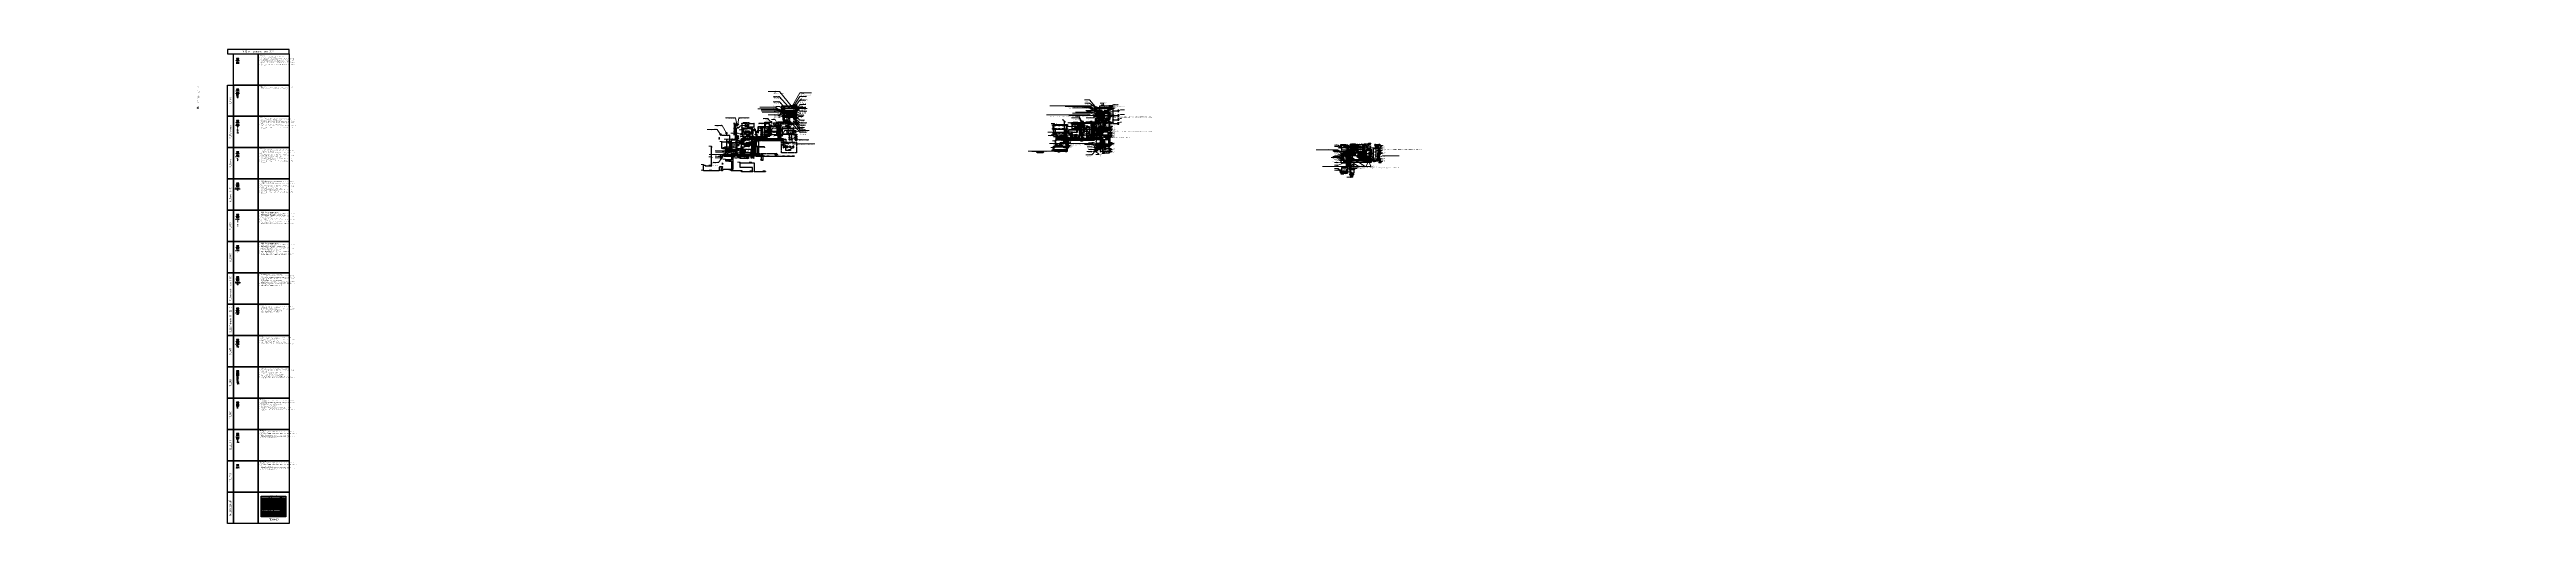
# Model space of a CAD drawing. Header units: millimetres. Extents: x -298345 to 861279, y -149517 to 72226.
import ezdxf
from ezdxf import colors
from ezdxf.entities.mleader import LeaderData, LeaderLine
from ezdxf.enums import TextEntityAlignment as Align
from ezdxf.math import Vec2, Vec3

# ---------------------------------------------------------------- set-up
doc = ezdxf.new("R2010")
doc.units = ezdxf.units.MM
for name, pattern in [('ACAD_ISO02W100', [15, 12, -3]), ('ACAD_ISO04W100', [30, 24, -3, 0, -3]), ('CENTER2', [2.8575, 1.905, -0.3175, 0.3175, -0.3175]), ('JIS_02_0.7', [1.35, 0.75, -0.6]), ('осевая', [50.8, 31.75, -6.35, 6.35, -6.35])]:
    doc.linetypes.add(name, pattern=pattern)
doc.layers.get('0').update_dxf_attribs({"plot": 0})
for name, color, linetype, lineweight in [('02_KNX', 1, 'Continuous', 13), ('Размеры', 4, 'Continuous', 13), ('ТОНКИЕ', 4, 'Continuous', 15), ('трасса_кабеля', 1, 'ACAD_ISO02W100', 13)]:
    doc.layers.add(name, color=color, linetype=linetype, lineweight=lineweight)
for name, color, linetype in [('0_UNC_0 Лоток', 1, 'Continuous'), ('0_UNC_0 Щит', 1, 'Continuous'), ('0_UNC_1 Сети. Оборудование', 1, 'Continuous'), ('0_UNC_1 Сети. Трассы', 1, 'Continuous'), ('0_UNC_1 СКК. Оборудование', 1, 'Continuous'), ('0_UNC_1 СКК. Трассы', 1, 'Continuous'), ('0_UNC_10 ОВ и ВК. Трассы', 1, 'Continuous'), ('0_UNC_10 ОВ. Оборудование', 1, 'Continuous'), ('0_UNC_11 Мот. Оборудование', 1, 'Continuous'), ('0_UNC_12 ДСУП. Оборудование', 104, 'Continuous'), ('0_UNC_12 ДСУП. Трассы', 104, 'Continuous'), ('0_UNC_13 ОЗДС. Оборудование', 1, 'Continuous'), ('0_UNC_13 ОЗДС. Трассы', 1, 'Continuous'), ('0_UNC_2 Розетки. Трассы', 1, 'Continuous'), ('0_UNC_3 Свет. Выключатели 230', 1, 'Continuous'), ('0_UNC_3 Свет. Выключатели 230. Трассы', 1, 'Continuous'), ('0_UNC_3 Свет. Трассы', 1, 'Continuous'), ('0_UNC_3.2 Аварийный свет. Оборудование', 1, 'Continuous'), ('0_UNC_3.2 Аварийный свет. Трассы', 1, 'Continuous'), ('0_UNC_4 LED. Выключатели', 1, 'Continuous'), ('0_UNC_4 LED. Оборудование 24', 1, 'Continuous'), ('0_UNC_4 LED. Трассы 24', 5, 'Continuous'), ('0_UNC_5 АСУ. Оборудование', 1, 'Continuous'), ('0_UNC_5 АСУ. Трассы', 1, 'Continuous'), ('0_UNC_6 KNX. Оборудование', 1, 'Continuous'), ('0_UNC_6 KNX. Трассы', 1, 'Continuous'), ('0_UNC_6 WD. Оборудование', 1, 'Continuous'), ('0_UNC_7 ТП. Оборудование', 1, 'Continuous'), ('0_UNC_7 ТП. Трассы', 1, 'Continuous'), ('0_UNC_8 DT. Оборудование', 1, 'Continuous'), ('0_UNC_8 DT. Трассы', 1, 'Continuous'), ('0_UNC_9 ВК. Оборудование', 5, 'Continuous'), ('0_UNC_9 ВК. Трассы', 1, 'Continuous'), ('0_Легенда', 7, 'Continuous'), ('0UN_10_Сводный', 1, 'Continuous'), ('0UNC_10_Доп', 1, 'Continuous'), ('0UNC_13_Сводный', 1, 'Continuous'), ('0UNC_9_WD', 4, 'Continuous'), ('ВиК. Оборудование', 1, 'Continuous'), ('ВиК. Трассы', 1, 'Continuous'), ('ВЫНОСКИ', 3, 'Continuous'), ('ГРЩ-ХБК', 1, 'Continuous'), ('ЩВК.01', 1, 'Continuous'), ('ЩГП', 1, 'Continuous'), ('ЩР-1', 1, 'Continuous'), ('ЩР.01', 1, 'Continuous'), ('ЩР.2', 1, 'Continuous'), ('ЩС-ВК.01', 1, 'Continuous'), ('ЩСПЗ-ХБК', 1, 'Continuous')]:
    doc.layers.add(name, color=color, linetype=linetype)
for name, color, linetype, true_color in [('0_UNC_13 ГЗШ. Оборудование', 7, 'Continuous', 0x00a552), ('0_UNC_13 ГЗШ. Трассы', 7, 'ACAD_ISO04W100', 0x00a552), ('0_UNC_2 Розетки. Оборудование', 7, 'Continuous', 0x991b1e), ('0_UNC_3 Свет. Оборудование', 7, 'Continuous', 0x991b1e)]:
    doc.layers.add(name, color=color, linetype=linetype, true_color=true_color)
doc.layers.add('Отключено', color=104, linetype='Continuous', plot=False)
doc.styles.add('GOST 2.304 A', font='GOST2304A_0.ttf')
doc.styles.get("Standard").update_dxf_attribs({"font": 'arial.ttf'})
doc.styles.add('UNC_GOST_Scheme', font='gosta_w.shx')
doc.styles.add('Unecom', font='GOST2304A_0.ttf', dxfattribs={"height": 2.5})
doc.styles.add('Unecom 2', font='isocpeur.ttf', dxfattribs={"height": 2})
doc.styles.add('Unecom 2.0', font='isocpeur.ttf', dxfattribs={"height": 2})
doc.styles.add('ГОСТ_1', font='isocpeur.ttf', dxfattribs={"width": 0.8, "oblique": 15})
doc.styles.add('СГЕНЕРИР_СТИЛЬ_1', font='')
doc.styles.add('СПДС1.8', font='isocpeur.ttf', dxfattribs={"width": 0.8, "height": 1.8})
doc.styles.get('СГЕНЕРИР_СТИЛЬ_1').set_extended_font_data('Arial Кириллический')
doc.linetypes.add('Lotok', pattern='A,5e-05,[6,MSH_7,S=1,R=0,X=0,Y=0],-4.989379', length=4.989429)
doc.linetypes.add('зигзаг', pattern='A,0.00254,-5.08,[131,ltypeshp.shx,S=5.08,R=0,X=-5.08,Y=0],-10.16,[131,ltypeshp.shx,S=5.08,R=180,X=5.08,Y=0],-5.08', length=20.32254)
pattern_1 = [(0, (-2.5674, 3.856), (0, 6.985), [5.08, -1.905]), (90, (-2.5674, 3.856), (-6.985, 4e-16), [5.08, -1.905])]
pattern_2 = [(135, (-232954.6355, 47560.4574), (-2.0363009, -2.0363009), [])]
pattern_3 = [(0, (-231244.7944, 45300.7449), (0.5953125, 1.190625), [0, -1.190625])]
pattern_4 = [(45, (-231244.7944, 45300.745), (-2.245064, 2.245064), []), (135, (-231244.7944, 45300.745), (-6.735192, 2.245064), [7.9375, -4.7625])]

# ---------------------------------------------------------------- blocks, each defined once
blk = doc.blocks.new('*U58')
at = {"color": 0, "linetype": 'ByBlock', "lineweight": -2}
for points in [[(-2, 2), (2, 2)], [(-2, 0), (2, 0)]]:
    blk.add_lwpolyline(points, dxfattribs=at)
at = {"color": 0, "ltscale": 0.4}
blk.add_lwpolyline([(0, 3), (0, 2)], dxfattribs=at)
at = {"color": 0, "linetype": 'ByBlock', "lineweight": -2}
blk.add_arc((0, 0), 1.74, 0, 180, dxfattribs=at)
for p in [(-2, 0), (0, 3), (2, 0)]:
    blk.add_point(p, dxfattribs=at)
at = {"color": 18, "true_color": 0x000000, "style": 'Unecom'}
for tag, p in [('ГРУППА', (-12, 7)), ('НАЗНАЧЕНИЕ', (-12, 4))]:
    blk.add_attdef(tag, p, '', height=2.5, dxfattribs=at)
at = {"layer": 'Defpoints', "style": 'Unecom'}
for tag, p in [('МОДЕЛЬ', (-13, 2)), ('АТРИБУТ', (-13, -1))]:
    blk.add_attdef(tag, p, '', height=2.5, dxfattribs=at)
blk = doc.blocks.new('*U59')
at = {"ltscale": 0.4}
h = blk.add_hatch(color=0, dxfattribs=at)
h.dxf.hatch_style = 1
h.paths.add_polyline_path([(0, 2, 0.414214), (-2, 0), (0, 0)])
h = blk.add_hatch(color=0, dxfattribs=at)
h.dxf.hatch_style = 1
h.paths.add_polyline_path([(0, 2), (0, 0), (2, 0, 0.414214)])
at = {"color": 0, "linetype": 'ByBlock', "lineweight": -2}
for points in [[(-2, 2), (2, 2)], [(-2, 0), (2, 0)]]:
    blk.add_lwpolyline(points, dxfattribs=at)
at = {"color": 0, "ltscale": 0.4}
blk.add_lwpolyline([(0, 3), (0, 2)], dxfattribs=at)
at = {"color": 0, "linetype": 'ByBlock', "lineweight": -2}
blk.add_arc((0, 0), 1.74, 0, 180, dxfattribs=at)
at = {"color": 18, "true_color": 0x000000, "style": 'Unecom'}
for tag, p in [('ГРУППА', (-12, 7)), ('НАЗНАЧЕНИЕ', (-12, 4))]:
    blk.add_attdef(tag, p, '', height=2.5, dxfattribs=at)
at = {"layer": 'Defpoints', "style": 'Unecom'}
for tag, p in [('МОДЕЛЬ', (-13, 2)), ('АТРИБУТ', (-13, -1))]:
    blk.add_attdef(tag, p, '', height=2.5, dxfattribs=at)
blk = doc.blocks.new('*U61')
at = {"ltscale": 0.4}
h = blk.add_hatch(color=0, dxfattribs=at)
h.dxf.hatch_style = 1
h.paths.add_polyline_path([(0, 2), (0, 0), (2, 0, 0.414214)])
at = {"color": 0, "linetype": 'ByBlock', "lineweight": -2}
for points in [[(-2, 2), (2, 2)], [(-2, 0), (2, 0)]]:
    blk.add_lwpolyline(points, dxfattribs=at)
at = {"color": 0, "ltscale": 0.4}
blk.add_lwpolyline([(0, 0), (0, 3)], dxfattribs=at)
at = {"color": 0, "linetype": 'ByBlock', "lineweight": -2}
blk.add_arc((0, 0), 1.74, 0, 180, dxfattribs=at)
at = {"color": 18, "true_color": 0x000000, "style": 'Unecom'}
for tag, p in [('ГРУППА', (-12, 7)), ('НАЗНАЧЕНИЕ', (-12, 4))]:
    blk.add_attdef(tag, p, '', height=2.5, dxfattribs=at)
at = {"layer": 'Defpoints', "style": 'Unecom'}
for tag, p in [('МОДЕЛЬ', (-13, 2)), ('АТРИБУТ', (-13, -1))]:
    blk.add_attdef(tag, p, '', height=2.5, dxfattribs=at)
blk = doc.blocks.new('*U10')
h = blk.add_hatch()
h.set_pattern_fill('ANGLE', color=0)
h.set_pattern_definition(pattern_1)
h.paths.add_polyline_path([(1, -1, 1), (-1, -1, 1)])
at = {"linetype": 'ByBlock'}
h = blk.add_hatch(color=0, dxfattribs=at)
h.dxf.hatch_style = 1
h.paths.add_polyline_path([(0, 0, 1), (0, -2, 1)])
at = {"color": 0, "linetype": 'ByBlock'}
blk.add_circle((0, -1), 1.25, dxfattribs=at)
at = {"color": 0, "linetype": 'ByBlock', "start_tangent": (7.660218, -6.306333), "end_tangent": (10.001371, -7.711266)}
blk.add_spline([(0, -1), (8, -1)], degree=3, dxfattribs=at)
blk = doc.blocks.new('*U12')
at = {"linetype": 'ByBlock', "lineweight": -2}
h = blk.add_hatch(color=0, dxfattribs=at)
h.dxf.hatch_style = 1
h.paths.add_polyline_path([(1, 0, 1), (-1, 0, 1)])
at = {"color": 0, "linetype": 'ByBlock', "lineweight": -2}
blk.add_line((0, 4), (0, 0), dxfattribs=at)
at = {"color": 0, "linetype": 'ByBlock', "lineweight": -2, "const_width": 0.075}
for points in [[(-3, 10), (2, 10), (2, 5), (-3, 5), (-3, 10)], [(2, 10), (-2, 5)], [(2, 5), (2, 4), (-2, 4), (-2, 5), (2, 5)], [(-2, 4), (-1, 4)], [(-1, 4), (-2, 4)], [(1, 4), (-1, 4)], [(1, 4), (-1, 4)], [(2, 5), (2, 6), (2, 6), (1, 6), (1, 6), (1, 6), (1, 5), (1, 5), (1, 5), (2, 5), (2, 5), (2, 5), (2, 5)], [(2, 5), (2, 6), (1, 6), (1, 6), (1, 6), (1, 6), (1, 5), (1, 5), (1, 5), (1, 5), (2, 5), (2, 5), (2, 5)], [(2, 4), (1, 4), (2, 4), (1, 4), (2, 4)]]:
    blk.add_lwpolyline(points, dxfattribs=at)
at = {"color": 0, "linetype": 'ByBlock', "lineweight": -2, "style": 'Unecom 2', "width": 0.72352}
blk.add_text('KNX', height=1.5, rotation=0.3525, dxfattribs=at).set_placement((-2, 8), (0, 8), align=Align.FIT)
at = {"color": 18, "ltscale": 0.4, "true_color": 0x000000, "style": 'Unecom'}
blk.add_attdef('KNX', (-4, 12), '', height=2.5, dxfattribs=at)
at = {"color": 0, "linetype": 'ByBlock', "lineweight": -2, "style": 'Unecom'}
blk.add_attdef('№1', (1, 7), '', height=1.5, dxfattribs=at)
blk = doc.blocks.new('*U13')
at = {"linetype": 'ByBlock', "lineweight": -2}
h = blk.add_hatch(color=0, dxfattribs=at)
h.dxf.hatch_style = 1
h.paths.add_polyline_path([(1, 0, 1), (-1, 0, 1)])
at = {"color": 0, "linetype": 'ByBlock', "lineweight": -2}
blk.add_line((0, 4), (0, 0), dxfattribs=at)
for points, const_width in [([(-3, 10), (2, 10), (2, 5), (-3, 5), (-3, 10)], 0.075), ([(2, 10), (-2, 5)], 0.075), ([(2, 5), (2, 4), (-2, 4), (-2, 5), (2, 5)], 0.075), ([(-2, 8), (-1, 8), (-1, 9), (0, 9)], 0.139), ([(-2, 4), (-1, 4)], 0.075), ([(-1, 4), (-2, 4)], 0.075), ([(1, 4), (-1, 4)], 0.075), ([(1, 4), (-1, 4)], 0.075), ([(2, 4), (1, 4), (2, 4), (1, 4), (2, 4)], 0.075)]:
    blk.add_lwpolyline(points, dxfattribs=dict(at, const_width=const_width))
blk.add_lwpolyline([(1, 6), (2, 6), (2, 5), (1, 5)], close=True, dxfattribs=at)
blk.add_lwpolyline([(1, 6), (2, 6), (2, 5), (1, 5)], close=True, dxfattribs=at)
at = {"color": 0, "linetype": 'ByBlock', "lineweight": -2, "insert": (-1, 6), "char_height": 1, "attachment_point": 1, "style": 'Unecom 2.0'}
blk.add_mtext_dynamic_manual_height_columns('t%%D', width=2, gutter_width=12.5, heights=[0], dxfattribs=at)
at = {"color": 18, "ltscale": 0.4, "true_color": 0x000000, "style": 'Unecom'}
blk.add_attdef('KNX', (-4, 12), '', height=2.5, dxfattribs=at)
at = {"color": 0, "linetype": 'ByBlock', "lineweight": -2, "style": 'Unecom'}
blk.add_attdef('№1', (1, 7), '', height=1.5, dxfattribs=at)
blk = doc.blocks.new('*U14')
at = {"linetype": 'ByBlock', "lineweight": -2}
h = blk.add_hatch(color=0, dxfattribs=at)
h.dxf.hatch_style = 1
h.paths.add_polyline_path([(1, 0, 1), (-1, 0, 1)])
at = {"color": 0, "linetype": 'ByBlock', "lineweight": -2}
blk.add_line((0, 4), (0, 0), dxfattribs=at)
at = {"color": 0, "linetype": 'ByBlock', "lineweight": -2, "const_width": 0.075}
for points in [[(-3, 10), (2, 10), (2, 5), (-3, 5), (-3, 10)], [(2, 10), (-2, 5)], [(2, 5), (2, 4), (-2, 4), (-2, 5), (2, 5)], [(-2, 4), (-1, 4)], [(-1, 4), (-2, 4)], [(1, 4), (-1, 4)], [(1, 4), (-1, 4)], [(2, 5), (2, 6), (1, 6), (1, 6), (1, 6), (1, 6), (1, 5), (1, 5), (1, 5), (1, 5), (2, 5), (2, 5), (2, 5)], [(2, 4), (1, 4), (2, 4), (1, 4), (2, 4)]]:
    blk.add_lwpolyline(points, dxfattribs=at)
at = {"color": 0, "linetype": 'Continuous', "const_width": 0.075}
blk.add_lwpolyline([(2, 6), (1, 6), (1, 5), (2, 5)], close=True, dxfattribs=at)
at = {"color": 0, "style": 'Unecom 2', "width": 0.623724}
blk.add_text('BELL', height=1.5, rotation=0.3525, dxfattribs=at).set_placement((-2, 8), (1, 8), align=Align.FIT)
at = {"color": 18, "ltscale": 0.4, "true_color": 0x000000, "style": 'Unecom'}
blk.add_attdef('KNX', (-4, 12), '', height=2.5, dxfattribs=at)
at = {"color": 0, "linetype": 'ByBlock', "lineweight": -2, "style": 'Unecom'}
blk.add_attdef('№1', (1, 7), '', height=1.5, dxfattribs=at)
blk = doc.blocks.new('*U15')
at = {"color": 0, "linetype": 'ByBlock', "lineweight": -2}
for points, const_width in [([(-4, 5), (-2, 5), (-2, 0), (-4, 0), (-4, 5)], 0.075), ([(-2, 5), (2, 5), (2, 0), (-2, 0), (-2, 5)], 0.075), ([(2, 5), (-2, 0)], 0.075), ([(-3, 4), (-3, 1)], 0.075), ([(-3, 4), (-3, 1)], 0.075), ([(-3, 4), (-3, 4), (-3, 4), (-3, 4), (-3, 4)], 0.075), ([(-3, 1), (-3, 1)], 0.075), ([(-3, 1), (-3, 1)], 0.075), ([(-2, 3), (-1, 3), (-1, 4), (0, 4)], 0.139)]:
    blk.add_lwpolyline(points, dxfattribs=dict(at, const_width=const_width))
at = {"color": 0, "linetype": 'ByBlock', "lineweight": -2, "insert": (0, 2), "char_height": 1.5, "attachment_point": 1, "style": 'Unecom'}
blk.add_mtext_dynamic_manual_height_columns('PIR', width=1.08, gutter_width=0.125, heights=[0], dxfattribs=at)
at = {"color": 18, "ltscale": 0.4, "true_color": 0x000000, "style": 'Unecom'}
blk.add_attdef('KNX', (-5, 6), '', height=2.5, dxfattribs=at)
blk = doc.blocks.new('*U16')
at = {"color": 0, "linetype": 'ByBlock', "lineweight": -2}
for points, const_width in [([(-4, 5), (-2, 5), (-2, 0), (-4, 0), (-4, 5)], 0.075), ([(-2, 5), (2, 5), (2, 0), (-2, 0), (-2, 5)], 0.075), ([(2, 5), (-2, 0)], 0.075), ([(-3, 4), (-3, 1)], 0.075), ([(-3, 4), (-3, 1)], 0.075), ([(-3, 4), (-3, 4), (-3, 4), (-3, 4), (-3, 4)], 0.075), ([(-3, 1), (-3, 1)], 0.075), ([(-3, 1), (-3, 1)], 0.075), ([(-2, 3), (-1, 3), (-1, 4), (0, 4)], 0.139)]:
    blk.add_lwpolyline(points, dxfattribs=dict(at, const_width=const_width))
at = {"color": 0, "linetype": 'ByBlock', "lineweight": -2, "insert": (0, 2), "char_height": 1.5, "attachment_point": 1, "style": 'Unecom'}
blk.add_mtext_dynamic_manual_height_columns('PIR', width=1.08, gutter_width=0.125, heights=[0], dxfattribs=at)
at = {"color": 18, "ltscale": 0.4, "true_color": 0x000000, "style": 'Unecom'}
blk.add_attdef('KNX', (-5, 6), '', height=2.5, dxfattribs=at)
blk = doc.blocks.new('*U17')
at = {"color": 0, "linetype": 'ByBlock', "lineweight": -2, "const_width": 0.075}
for points in [[(-4, 5), (-2, 5), (-2, 0), (-4, 0), (-4, 5)], [(-2, 5), (2, 5), (2, 0), (-2, 0), (-2, 5)], [(2, 5), (-2, 0)], [(-3, 4), (-3, 1)], [(-3, 4), (-3, 1)], [(-3, 4), (-3, 4), (-3, 4), (-3, 4), (-3, 4)], [(-3, 1), (-3, 1)], [(-3, 1), (-3, 1)], [(2, 5), (4, 5), (4, 0), (2, 0), (2, 5)], [(3, 4), (3, 1)], [(3, 4), (3, 1)], [(3, 4), (3, 4), (3, 4), (3, 4), (3, 4)], [(3, 1), (3, 1)], [(3, 1), (3, 1)]]:
    blk.add_lwpolyline(points, dxfattribs=at)
at = {"color": 0, "linetype": 'ByBlock', "lineweight": -2, "style": 'Unecom 2', "width": 0.72352}
blk.add_text('KNX', height=1.5, rotation=0.3525, dxfattribs=at).set_placement((-2, 3), (0, 3), align=Align.FIT)
at = {"color": 0, "linetype": 'ByBlock', "lineweight": -2, "insert": (-1, 1), "char_height": 1, "attachment_point": 1, "style": 'Unecom'}
blk.add_mtext_dynamic_manual_height_columns('DAIKIN', width=1.5, gutter_width=0.125, heights=[0], dxfattribs=at)
at = {"color": 18, "ltscale": 0.4, "true_color": 0x000000, "style": 'Unecom'}
blk.add_attdef('KNX', (-5, 6), '', height=2.5, dxfattribs=at)
blk = doc.blocks.new('*U21')
at = {"linetype": 'JIS_02_0.7', "lineweight": 13}
h = blk.add_hatch(color=6, dxfattribs=at)
h.dxf.hatch_style = 1
h.paths.add_polyline_path([(0, 1), (0, 0), (1, 0, 0.414214)])
h.paths.add_polyline_path([(1, 0), (0, 0), (0, -1, 0.414214)])
at = {"color": 6, "lineweight": 13}
blk.add_line((1, 1), (1, -1), dxfattribs=at)
at = {"color": 6}
for points in [[(0, 1), (0, -1)], [(0, 0), (5, 0)], [(5, 0), (6, 0)]]:
    blk.add_lwpolyline(points, dxfattribs=at)
at = {"color": 5}
for points in [[(5, 0), (0, 0), (0, 0), (5, 0)], [(5, 0), (6, 0)], [(6, 0), (6, 0), (5, 0)]]:
    blk.add_lwpolyline(points, dxfattribs=at)
at = {"color": 6}
blk.add_circle((7, 0), 0.534, dxfattribs=at)
at = {"color": 6, "lineweight": 13}
blk.add_arc((0, 0), 1.25, 269.9875, 89.9875, dxfattribs=at)
blk.add_arc((0, 0), 1.25, 269.9875, 89.9875, dxfattribs=at)
at = {"color": 5, "linetype": 'Continuous'}
blk.add_arc((7, 0), 0.705, 195.3886, 164.6114, dxfattribs=at)
at = {"color": 6, "lineweight": 25, "insert": (7, 0), "char_height": 0.426, "width": 6.04, "attachment_point": 5, "rotation": 270, "style": 'Unecom'}
blk.add_mtext('T', dxfattribs=at)
at = {"color": 18, "true_color": 0x000000, "style": 'Unecom'}
blk.add_attdef('DT.', (-5, 3), '', height=2.5, dxfattribs=at)
blk = doc.blocks.new('*U28')
at = {"linetype": 'ByBlock'}
blk.add_wipeout([(2, 3), (2, -2), (-2, -2), (-2, 3)], dxfattribs=at)
at = {"linetype": 'ByBlock', "lineweight": -2}
for points in [[(2, 3), (2, -2), (-2, -2), (-2, 3)], [(2, 2), (2, -2), (-2, -2), (-2, 2)]]:
    blk.add_lwpolyline(points, close=True, dxfattribs=at)
at = {"linetype": 'ByBlock', "lineweight": -2, "style": 'СПДС1.8', "width": 0.8}
blk.add_text('КУП', height=1.8, rotation=270, dxfattribs=at).set_placement((0, 0), align=Align.MIDDLE_CENTER)
blk = doc.blocks.new('*U35')
at = {"color": 0, "linetype": 'ByBlock', "lineweight": -2}
for points, const_width in [([(-4, 5), (-3, 5), (-3, 0), (-4, 0), (-4, 5)], 0.075), ([(-2, 5), (2, 5), (2, 0), (-2, 0), (-2, 5)], 0.109), ([(2, 5), (-3, 0)], 0.109), ([(2, 5), (-3, 0)], 0.109), ([(-3, 4), (-3, 1)], 0.075), ([(-3, 4), (-3, 1)], 0.075), ([(-3, 4), (-3, 4), (-3, 4), (-3, 4), (-3, 4)], 0.075), ([(-3, 1), (-3, 1)], 0.075), ([(-3, 1), (-3, 1)], 0.075), ([(-2, 4), (1, 4), (1, 5), (-2, 4)], 0.109)]:
    blk.add_lwpolyline(points, dxfattribs=dict(at, const_width=const_width))
at = {"color": 0, "linetype": 'ByBlock', "lineweight": -2, "style": 'Unecom 2', "width": 1.102565}
blk.add_text('U', height=1.5, dxfattribs=at).set_placement((0, 0), (2, 0), align=Align.FIT)
at = {"color": 18, "ltscale": 0.4, "true_color": 0x000000, "style": 'Unecom'}
blk.add_attdef('KNX', (-4, 12), '', height=2.5, dxfattribs=at)
at = {"color": 0, "linetype": 'ByBlock', "lineweight": -2, "style": 'Unecom'}
blk.add_attdef('№', (1, 2), '', height=2, dxfattribs=at)
blk = doc.blocks.new('*U36')
at = {"linetype": 'ByBlock', "lineweight": -2}
h = blk.add_hatch(color=0, dxfattribs=at)
h.dxf.hatch_style = 1
h.paths.add_polyline_path([(1, 0, 1), (-1, 0, 1)])
at = {"color": 0, "linetype": 'ByBlock', "lineweight": -2}
blk.add_line((0, 4), (0, 0), dxfattribs=at)
for points, const_width in [([(-3, 10), (2, 10), (2, 5), (-3, 5), (-3, 10)], 0.075), ([(2, 10), (-2, 5)], 0.075), ([(2, 5), (2, 4), (-2, 4), (-2, 5), (2, 5)], 0.075), ([(-2, 8), (-1, 8), (-1, 9), (0, 9)], 0.139), ([(-2, 4), (-1, 4)], 0.075), ([(-1, 4), (-2, 4)], 0.075), ([(1, 4), (-1, 4)], 0.075), ([(1, 4), (-1, 4)], 0.075), ([(2, 4), (1, 4), (2, 4), (1, 4), (2, 4)], 0.075)]:
    blk.add_lwpolyline(points, dxfattribs=dict(at, const_width=const_width))
at = {"color": 0, "lineweight": -2, "style": 'Unecom 2', "width": 0.601191}
blk.add_text('СО2', height=1.8, dxfattribs=at).set_placement((0, 5), (2, 5), align=Align.FIT)
at = {"color": 18, "ltscale": 0.4, "true_color": 0x000000, "style": 'Unecom'}
blk.add_attdef('KNX', (-4, 12), '', height=2.5, dxfattribs=at)
blk = doc.blocks.new('ЩС-65')
h = blk.add_hatch(color=1)
h.dxf.hatch_style = 1
h.paths.add_polyline_path([(1014, 0), (1014, 101), (0, 101), (0, 0)])
at = {"color": 1}
for points in [[(0, 101), (0, -101), (1014, -101), (1014, 101), (0, 101)], [(0, 0), (1014, 0)]]:
    blk.add_lwpolyline(points, dxfattribs=at)
blk = doc.blocks.new('*U37')
at = {"linetype": 'ByBlock'}
h = blk.add_hatch(color=5, dxfattribs=at)
h.dxf.hatch_style = 1
h.paths.add_polyline_path([(-178, 0, 1), (178, 0, 1)])
h = blk.add_hatch(color=5, dxfattribs=at)
h.dxf.hatch_style = 1
h.paths.add_polyline_path([(0, -995), (-157, -1335, 0.54986844), (157, -1335)])
at = {"color": 5, "linetype": 'ByBlock', "lineweight": 5}
blk.add_lwpolyline([(291, -925), (-291, -925), (-291, -1506), (291, -1506)], close=True, dxfattribs=at)
blk.add_lwpolyline([(245, -971), (-245, -971), (-245, -1460), (245, -1460), (245, -971)], dxfattribs=at)
at = {"color": 5, "linetype": 'ByBlock'}
for points in [[(0, -995), (-157, -1335)], [(0, -995), (157, -1335)]]:
    blk.add_lwpolyline(points, dxfattribs=at)
blk.add_circle((0, 0), 178, dxfattribs=at)
blk.add_arc((0, -1236), 185, 212.389988, 327.610012, dxfattribs=at)
blk.add_spline([(0, 0), (18, -263), (131, -639), (0, -925)], degree=3, dxfattribs=at)
blk = doc.blocks.new('*U42')
at = {"color": 0}
for p, q in [((-300, 0), (-300, 345)), ((-300, 0), (0, 0)), ((-293, 68), (-293, 345)), ((-285, 5), (-285, 35)), ((195, 495), (-150, 495)), ((127, 488), (-150, 488)), ((-15, 5), (-15, 35)), ((0, 0), (0, 45)), ((195, 495), (150, 495)), ((195, 495), (150, 495)), ((195, 195), (150, 195)), ((190, 480), (160, 480)), ((190, 210), (160, 210)), ((195, 195), (195, 495))]:
    blk.add_line(p, q, dxfattribs=at)
for centre in [(-150, 15), (180, 345)]:
    blk.add_circle(centre, 3.5, dxfattribs=at)
for centre, radius, start, end in [((-150, 345), 150, 90, 180), ((-150, 345), 143, 90, 180), ((-219, 78), 75, 187.413164, 200.230644), ((-290, 5), 5, 270, 0), ((-335, 32), 50, 3.187205, 23.299012), ((35, 32), 50, 156.700988, 176.812795), ((-10, 5), 5, 180, 270), ((-79, 84), 75, 334.359719, 350.828197), ((150, 45), 157, 99.495071, 170.504929), ((150, 45), 150, 90, 180), ((111, 274), 75, 279.171803, 295.640281), ((117, 414), 75, 69.769356, 82.586836), ((163, 530), 50, 246.700988, 266.812795), ((163, 160), 50, 93.187205, 113.299012), ((190, 485), 5, 270, 0), ((190, 205), 5, 0, 90)]:
    blk.add_arc(centre, radius, start, end, dxfattribs=at)
blk = doc.blocks.new('*U43')
at = {"color": 5}
for p, q in [((150, 1300), (-150, 1300)), ((-150, 1300), (-150, 0)), ((-150, 0), (150, 0)), ((-128, 0), (-128, 1300)), ((-103.5, 1144), (-103.5, 1156)), ((-103.5, 1044), (-103.5, 1056)), ((-103.5, 944), (-103.5, 956)), ((-103.5, 844), (-103.5, 856)), ((-103.5, 744), (-103.5, 756)), ((-103.5, 644), (-103.5, 656)), ((-103.5, 544), (-103.5, 556)), ((-103.5, 444), (-103.5, 456)), ((-103.5, 344), (-103.5, 356)), ((-103.5, 244), (-103.5, 256)), ((-103.5, 144), (-103.5, 156)), ((-103.5, 44), (-103.5, 56)), ((-96.5, 1144), (-96.5, 1156)), ((-96.5, 1044), (-96.5, 1056)), ((-96.5, 944), (-96.5, 956)), ((-96.5, 844), (-96.5, 856)), ((-96.5, 744), (-96.5, 756)), ((-96.5, 644), (-96.5, 656)), ((-96.5, 544), (-96.5, 556)), ((-96.5, 444), (-96.5, 456)), ((-96.5, 344), (-96.5, 356)), ((-96.5, 244), (-96.5, 256)), ((-96.5, 144), (-96.5, 156)), ((-96.5, 44), (-96.5, 56)), ((-53.5, 1144), (-53.5, 1156)), ((-53.5, 1044), (-53.5, 1056)), ((-53.5, 944), (-53.5, 956)), ((-53.5, 844), (-53.5, 856)), ((-53.5, 744), (-53.5, 756)), ((-53.5, 644), (-53.5, 656)), ((-53.5, 544), (-53.5, 556)), ((-53.5, 444), (-53.5, 456)), ((-53.5, 344), (-53.5, 356)), ((-53.5, 244), (-53.5, 256)), ((-53.5, 144), (-53.5, 156)), ((-53.5, 44), (-53.5, 56)), ((-46.5, 1144), (-46.5, 1156)), ((-46.5, 1044), (-46.5, 1056)), ((-46.5, 944), (-46.5, 956)), ((-46.5, 844), (-46.5, 856)), ((-46.5, 744), (-46.5, 756)), ((-46.5, 644), (-46.5, 656)), ((-46.5, 544), (-46.5, 556)), ((-46.5, 444), (-46.5, 456)), ((-46.5, 344), (-46.5, 356)), ((-46.5, 244), (-46.5, 256)), ((-46.5, 144), (-46.5, 156)), ((-46.5, 44), (-46.5, 56)), ((-3.5, 1144), (-3.5, 1156)), ((-3.5, 1044), (-3.5, 1056)), ((-3.5, 944), (-3.5, 956)), ((-3.5, 844), (-3.5, 856)), ((-3.5, 744), (-3.5, 756)), ((-3.5, 644), (-3.5, 656)), ((-3.5, 544), (-3.5, 556)), ((-3.5, 444), (-3.5, 456)), ((-3.5, 344), (-3.5, 356)), ((-3.5, 244), (-3.5, 256)), ((-3.5, 144), (-3.5, 156)), ((-3.5, 44), (-3.5, 56)), ((3.5, 1144), (3.5, 1156)), ((3.5, 1044), (3.5, 1056)), ((3.5, 944), (3.5, 956)), ((3.5, 844), (3.5, 856)), ((3.5, 744), (3.5, 756)), ((3.5, 644), (3.5, 656)), ((3.5, 544), (3.5, 556)), ((3.5, 444), (3.5, 456)), ((3.5, 344), (3.5, 356)), ((3.5, 244), (3.5, 256)), ((3.5, 144), (3.5, 156)), ((3.5, 44), (3.5, 56)), ((46.5, 1144), (46.5, 1156)), ((46.5, 1044), (46.5, 1056)), ((46.5, 944), (46.5, 956)), ((46.5, 844), (46.5, 856)), ((46.5, 744), (46.5, 756)), ((46.5, 644), (46.5, 656)), ((46.5, 544), (46.5, 556)), ((46.5, 444), (46.5, 456)), ((46.5, 344), (46.5, 356)), ((46.5, 244), (46.5, 256)), ((46.5, 144), (46.5, 156)), ((46.5, 44), (46.5, 56)), ((53.5, 1144), (53.5, 1156)), ((53.5, 1044), (53.5, 1056)), ((53.5, 944), (53.5, 956)), ((53.5, 844), (53.5, 856)), ((53.5, 744), (53.5, 756)), ((53.5, 644), (53.5, 656)), ((53.5, 544), (53.5, 556)), ((53.5, 444), (53.5, 456)), ((53.5, 344), (53.5, 356)), ((53.5, 244), (53.5, 256)), ((53.5, 144), (53.5, 156)), ((53.5, 44), (53.5, 56)), ((96.5, 1144), (96.5, 1156)), ((96.5, 1044), (96.5, 1056)), ((96.5, 944), (96.5, 956)), ((96.5, 844), (96.5, 856)), ((96.5, 744), (96.5, 756)), ((96.5, 644), (96.5, 656)), ((96.5, 544), (96.5, 556)), ((96.5, 444), (96.5, 456)), ((96.5, 344), (96.5, 356)), ((96.5, 244), (96.5, 256)), ((96.5, 144), (96.5, 156)), ((96.5, 44), (96.5, 56)), ((103.5, 1144), (103.5, 1156)), ((103.5, 1044), (103.5, 1056)), ((103.5, 944), (103.5, 956)), ((103.5, 844), (103.5, 856)), ((103.5, 744), (103.5, 756)), ((103.5, 644), (103.5, 656)), ((103.5, 544), (103.5, 556)), ((103.5, 444), (103.5, 456)), ((103.5, 344), (103.5, 356)), ((103.5, 244), (103.5, 256)), ((103.5, 144), (103.5, 156)), ((103.5, 44), (103.5, 56)), ((128, 0), (128, 1300)), ((150, 0), (150, 1300))]:
    blk.add_line(p, q, dxfattribs=at)
for centre, radius in [((-139, 1265), 3.5), ((-139, 35), 3.5), ((0, 1100), 10.5), ((0, 800), 10.5), ((0, 500), 10.5), ((0, 200), 10.5), ((0, 1000), 8.5), ((0, 700), 8.5), ((0, 400), 8.5), ((0, 100), 8.5), ((0, 1285), 3.5), ((0, 15), 3.5), ((139, 1265), 3.5), ((139, 35), 3.5)]:
    blk.add_circle(centre, radius, dxfattribs=at)
for centre, start, end in [((-100, 1156), 0, 180), ((-100, 1144), 180, 0), ((-100, 1056), 0, 180), ((-100, 1044), 180, 0), ((-100, 956), 0, 180), ((-100, 944), 180, 0), ((-100, 856), 0, 180), ((-100, 844), 180, 0), ((-100, 756), 0, 180), ((-100, 744), 180, 0), ((-100, 656), 0, 180), ((-100, 644), 180, 0), ((-100, 556), 0, 180), ((-100, 544), 180, 0), ((-100, 456), 0, 180), ((-100, 444), 180, 0), ((-100, 356), 0, 180), ((-100, 344), 180, 0), ((-100, 256), 0, 180), ((-100, 244), 180, 0), ((-100, 156), 0, 180), ((-100, 144), 180, 0), ((-100, 56), 0, 180), ((-100, 44), 180, 0), ((-50, 1156), 0, 180), ((-50, 1144), 180, 0), ((-50, 1056), 0, 180), ((-50, 1044), 180, 0), ((-50, 956), 0, 180), ((-50, 944), 180, 0), ((-50, 856), 0, 180), ((-50, 844), 180, 0), ((-50, 756), 0, 180), ((-50, 744), 180, 0), ((-50, 656), 0, 180), ((-50, 644), 180, 0), ((-50, 556), 0, 180), ((-50, 544), 180, 0), ((-50, 456), 0, 180), ((-50, 444), 180, 0), ((-50, 356), 0, 180), ((-50, 344), 180, 0), ((-50, 256), 0, 180), ((-50, 244), 180, 0), ((-50, 156), 0, 180), ((-50, 144), 180, 0), ((-50, 56), 0, 180), ((-50, 44), 180, 0), ((0, 1156), 0, 180), ((0, 1144), 180, 0), ((0, 1056), 0, 180), ((0, 1044), 180, 0), ((0, 956), 0, 180), ((0, 944), 180, 0), ((0, 856), 0, 180), ((0, 844), 180, 0), ((0, 756), 0, 180), ((0, 744), 180, 0), ((0, 656), 0, 180), ((0, 644), 180, 0), ((0, 556), 0, 180), ((0, 544), 180, 0), ((0, 456), 0, 180), ((0, 444), 180, 0), ((0, 356), 0, 180), ((0, 344), 180, 0), ((0, 256), 0, 180), ((0, 244), 180, 0), ((0, 156), 0, 180), ((0, 144), 180, 0), ((0, 56), 0, 180), ((0, 44), 180, 0), ((50, 1156), 0, 180), ((50, 1144), 180, 0), ((50, 1056), 0, 180), ((50, 1044), 180, 0), ((50, 956), 0, 180), ((50, 944), 180, 0), ((50, 856), 0, 180), ((50, 844), 180, 0), ((50, 756), 0, 180), ((50, 744), 180, 0), ((50, 656), 0, 180), ((50, 644), 180, 0), ((50, 556), 0, 180), ((50, 544), 180, 0), ((50, 456), 0, 180), ((50, 444), 180, 0), ((50, 356), 0, 180), ((50, 344), 180, 0), ((50, 256), 0, 180), ((50, 244), 180, 0), ((50, 156), 0, 180), ((50, 144), 180, 0), ((50, 56), 0, 180), ((50, 44), 180, 0), ((100, 1156), 0, 180), ((100, 1144), 180, 0), ((100, 1056), 0, 180), ((100, 1044), 180, 0), ((100, 956), 0, 180), ((100, 944), 180, 0), ((100, 856), 0, 180), ((100, 844), 180, 0), ((100, 756), 0, 180), ((100, 744), 180, 0), ((100, 656), 0, 180), ((100, 644), 180, 0), ((100, 556), 0, 180), ((100, 544), 180, 0), ((100, 456), 0, 180), ((100, 444), 180, 0), ((100, 356), 0, 180), ((100, 344), 180, 0), ((100, 256), 0, 180), ((100, 244), 180, 0), ((100, 156), 0, 180), ((100, 144), 180, 0), ((100, 56), 0, 180), ((100, 44), 180, 0)]:
    blk.add_arc(centre, 3.5, start, end, dxfattribs=at)
blk = doc.blocks.new('*U44')
at = {"color": 0, "linetype": 'Continuous', "lineweight": 25}
for p, q in [((0, 0), (0, 690)), ((0, 690), (300, 690)), ((0, 0), (300, 0)), ((15, 5), (15, 690)), ((285, 685), (285, 645)), ((285, 5), (285, 45)), ((300, 645), (300, 690)), ((300, 45), (300, 0)), ((495, 495), (450, 495)), ((490, 480), (450, 480)), ((490, 210), (450, 210)), ((495, 195), (450, 195)), ((495, 195), (495, 495))]:
    blk.add_line(p, q, dxfattribs=at)
for centre in [(150, 680), (150, 10), (485, 345)]:
    blk.add_circle(centre, 3.5, dxfattribs=at)
for centre, radius, start, end in [((10, 685), 5, 0, 90), ((10, 5), 5, 270, 0), ((290, 685), 5, 90, 180), ((345, 649), 60.4, 184.159452, 194.982997), ((345, 41), 60.4, 165.017003, 175.840548), ((290, 5), 5, 180, 270), ((345, 649), 60.4, 194.982997, 203.815108), ((345, 41), 60.4, 156.184892, 165.017003), ((-82, 482), 398, 17.708007, 21.009309), ((-82, 208), 398, 338.990691, 342.291993), ((285, 108), 404, 69.026733, 72.302811), ((285, 582), 404, 287.697189, 290.973267), ((454, 540), 60.4, 246.184892, 255.017003), ((454, 150), 60.4, 104.982997, 113.815108), ((454, 540), 60.4, 255.017003, 265.840548), ((454, 150), 60.4, 94.159452, 104.982997)]:
    blk.add_arc(centre, radius, start, end, dxfattribs=at)
at = {"color": 0}
for centre, radius, start, end in [((450, 645), 158, 195.284365, 254.667174), ((450, 45), 158, 105.332826, 164.715635), ((450, 645), 150, 180.071464, 269.928536), ((450, 45), 150, 90.071464, 179.928536), ((490, 485), 5, 270, 0), ((490, 205), 5, 0, 90)]:
    blk.add_arc(centre, radius, start, end, dxfattribs=at)
blk = doc.blocks.new('*U46')
at = {"color": 5, "linetype": 'ByBlock', "lineweight": 15}
blk.add_lwpolyline([(0, 0), (7, 7)], dxfattribs=at)
at = {"color": 3, "lineweight": 30}
for points in [[(6, 10), (10, 6)], [(7, 7), (8, 8)], [(8, 10), (10, 8)], [(10, 10), (10, 10)]]:
    blk.add_lwpolyline(points, dxfattribs=at)
at = {"linetype": 'ByBlock', "lineweight": 30}
blk.add_lwpolyline([(-4, -4), (0, 0)], dxfattribs=at)
at = {"color": 5, "linetype": 'ByBlock', "lineweight": 30}
blk.add_circle((0, 0), 1.09, dxfattribs=at)
at = {"color": 3, "lineweight": 30}
blk.add_circle((7, 7), 0.721, dxfattribs=at)
at = {"linetype": 'ByBlock', "lineweight": 30}
blk.add_circle((-4, -4), 1.11, dxfattribs=at)
blk = doc.blocks.new('*U60')
at = {"color": 0, "ltscale": 0.4}
blk.add_lwpolyline([(2, 0), (-2, 0), (-2, 4), (2, 4)], close=True, dxfattribs=at)
at = {"color": 0, "linetype": 'ByBlock', "lineweight": -2}
for points in [[(-2, 2), (2, 2)], [(-2, 0), (2, 0)]]:
    blk.add_lwpolyline(points, dxfattribs=at)
at = {"color": 0, "ltscale": 0.4}
blk.add_lwpolyline([(0, 3), (0, 2)], dxfattribs=at)
at = {"color": 0, "linetype": 'ByBlock', "lineweight": -2}
blk.add_arc((0, 0), 1.74, 0, 180, dxfattribs=at)
at = {"color": 18, "true_color": 0x000000, "style": 'Unecom'}
for tag, p in [('ГРУППА', (-12, 7)), ('НАЗНАЧЕНИЕ', (-12, 4))]:
    blk.add_attdef(tag, p, '', height=2.5, dxfattribs=at)
at = {"layer": 'Defpoints', "style": 'Unecom'}
for tag, p in [('МОДЕЛЬ', (-13, 2)), ('АТРИБУТ', (-13, -1))]:
    blk.add_attdef(tag, p, '', height=2.5, dxfattribs=at)
blk = doc.blocks.new('*U62')
at = {"ltscale": 0.4}
h = blk.add_hatch(color=0, dxfattribs=at)
h.dxf.hatch_style = 1
h.paths.add_polyline_path([(0, 2), (0, 0), (2, 0, 0.414214)])
at = {"color": 0, "ltscale": 0.4}
blk.add_lwpolyline([(2, 0), (-2, 0), (-2, 4), (2, 4)], close=True, dxfattribs=at)
at = {"color": 0, "linetype": 'ByBlock', "lineweight": -2}
for points in [[(-2, 2), (2, 2)], [(-2, 0), (2, 0)]]:
    blk.add_lwpolyline(points, dxfattribs=at)
at = {"color": 0, "ltscale": 0.4}
blk.add_lwpolyline([(0, 0), (0, 3)], dxfattribs=at)
at = {"color": 0, "linetype": 'ByBlock', "lineweight": -2}
blk.add_arc((0, 0), 1.74, 0, 180, dxfattribs=at)
at = {"color": 18, "true_color": 0x000000, "style": 'Unecom'}
for tag, p in [('ГРУППА', (-12, 7)), ('НАЗНАЧЕНИЕ', (-12, 4))]:
    blk.add_attdef(tag, p, '', height=2.5, dxfattribs=at)
at = {"layer": 'Defpoints', "style": 'Unecom'}
for tag, p in [('МОДЕЛЬ', (-13, 2)), ('АТРИБУТ', (-13, -1))]:
    blk.add_attdef(tag, p, '', height=2.5, dxfattribs=at)
blk = doc.blocks.new('*U51')
at = {"color": 0, "linetype": 'ByBlock'}
blk.add_wipeout([(4, -3), (-4, -3), (-4, 2), (4, 2)], dxfattribs=at)
for points in [[(4, 2), (4, -3), (-4, -3), (-4, 2)], [(0, -2), (-2, 0), (0, 2), (2, 0)]]:
    blk.add_lwpolyline(points, close=True, dxfattribs=at)
for points in [[(0, 2), (0, -2)], [(0, 0), (0, 1)], [(0, 1), (0, 0)], [(0, 0), (0, -1)], [(0, -1), (0, 0)]]:
    blk.add_lwpolyline(points, dxfattribs=at)
at = {"color": 18, "true_color": 0x000000, "style": 'Unecom'}
blk.add_attdef('P.', (-1, 8), '', height=2.5, dxfattribs=at)
blk = doc.blocks.new('*U52')
at = {"color": 0}
for p, q in [((-3, 1), (-3, 1)), ((-2, 2), (-1, 1)), ((-2, 2), (-2, 1)), ((-2, 1), (-1, 1)), ((0, 1), (0, -1)), ((0, 0), (0, 0)), ((0, 0), (0, 0)), ((0, 0), (0, 0)), ((0, 0), (0, 0)), ((1, 0), (-3, 0)), ((0, 0), (0, 0)), ((0, 0), (0, 0)), ((0, 0), (0, 0)), ((0, 0), (0, 0))]:
    blk.add_line(p, q, dxfattribs=at)
for points in [[(-3, -3), (3, -3), (3, 2), (-3, 2)], [(0, -1), (1, 0), (0, 1), (-1, 0)]]:
    blk.add_lwpolyline(points, close=True, dxfattribs=at)
for points in [[(0, 1), (0, 1), (-1, 1)], [(-3, -1), (0, -1), (0, -1)]]:
    blk.add_lwpolyline(points, dxfattribs=at)
blk.add_circle((-2, 1), 0.833, dxfattribs=at)
at = {"color": 18, "true_color": 0x000000, "style": 'Unecom'}
blk.add_attdef('KV.', (-1, 7), '', height=2.5, dxfattribs=at)
blk = doc.blocks.new('*U53')
at = {"color": 0}
blk.add_wipeout([(-3, -3), (-3, 2), (3, 2), (3, -3)], dxfattribs=at)
for p, q in [((-3, 1), (-3, 1)), ((-2, 2), (-1, 1)), ((-2, 2), (-2, 1)), ((-2, 1), (-1, 1)), ((0, 1), (0, -1)), ((0, 0), (0, 0)), ((0, 0), (0, 0)), ((0, 0), (0, 0)), ((0, 0), (0, 0)), ((2, 1), (3, 0)), ((2, 0), (2, 0)), ((1, 0), (-3, 0)), ((0, 0), (0, 0)), ((0, 0), (0, 0)), ((0, 0), (0, 0)), ((0, 0), (0, 0)), ((2, -1), (3, 0)), ((3, 0), (3, 0))]:
    blk.add_line(p, q, dxfattribs=at)
for points in [[(-3, -3), (3, -3), (3, 2), (-3, 2)], [(0, -1), (1, 0), (0, 1), (-1, 0)]]:
    blk.add_lwpolyline(points, close=True, dxfattribs=at)
for points in [[(0, 1), (0, 1), (-1, 1)], [(-3, -1), (0, -1), (0, -1)]]:
    blk.add_lwpolyline(points, dxfattribs=at)
for centre in [(-2, 1), (2, 0)]:
    blk.add_circle(centre, 0.833, dxfattribs=at)
at = {"color": 18, "true_color": 0x000000, "style": 'Unecom'}
blk.add_attdef('K.', (-1, 5), '', height=2.5, dxfattribs=at)
blk = doc.blocks.new('*U54')
at = {"color": 0}
for p, q in [((-2, 2), (2, 1)), ((-1, -1), (-1, 1)), ((-2, -2), (2, -1))]:
    blk.add_line(p, q, dxfattribs=at)
blk.add_circle((0, 0), 2.5, dxfattribs=at)
at = {"color": 18, "true_color": 0x000000, "style": 'Unecom'}
blk.add_attdef('V.', (-1, 6), '', height=2.5, dxfattribs=at)
blk = doc.blocks.new('*U55')
at = {"color": 0, "ltscale": 0.3}
for points in [[(2, 0), (-2, 2)], [(-2, 2), (-2, -2)], [(2, 0), (-2, -2)]]:
    blk.add_lwpolyline(points, dxfattribs=at)
at = {"color": 0}
blk.add_circle((0, 0), 2.5, dxfattribs=at)
blk.add_circle((0, 0), 2.5, dxfattribs=at)
at = {"color": 18, "true_color": 0x000000, "style": 'Unecom'}
blk.add_attdef('H.', (-1, 5), '', height=2.5, dxfattribs=at)
blk = doc.blocks.new('*U56')
at = {"color": 0}
for p, q in [((-4, 0), (0, 0)), ((1, -2), (-1, 2)), ((1, 2), (-1, -2)), ((-1, 2), (1, 2)), ((0, 0), (-1, 0)), ((0, 0), (-1, 0)), ((-1, -2), (1, -2))]:
    blk.add_line(p, q, dxfattribs=at)
blk.add_circle((-5, 0), 1.25, dxfattribs=at)
at = {"color": 0, "style": 'UNC_GOST_Scheme'}
blk.add_text('М', height=1.25, rotation=89.8475, dxfattribs=at).set_placement((-5, 0), align=Align.MIDDLE_CENTER)
at = {"color": 18, "true_color": 0x000000, "style": 'Unecom'}
blk.add_attdef('TE.', (-2, 8), '', height=2.5, dxfattribs=at)
blk = doc.blocks.new('*U57')
h = blk.add_hatch(color=256)
h.dxf.hatch_style = 1
h.paths.add_polyline_path([(-1, -1), (-1, -1), (-1, -1), (-1, -1), (-1, -1), (-1, 1), (0, 0), (1, 1), (1, -1), (1, -1), (1, -1), (1, -1), (1, 1), (1, 1), (1, 1), (1, 1), (0, 0), (-1, 1), (-1, 1), (-1, 1), (-1, 1)])
for points in [[(-1, 1), (-1, 1)], [(-1, 1), (-1, -1)], [(-1, -1), (-1, -1), (-1, 1)], [(-1, 1), (0, 0)], [(0, 0), (-1, 1)], [(-1, 1), (-1, 1), (-1, 1), (-1, 1)], [(1, 1), (0, 0)], [(0, 0), (1, 1)], [(1, 1), (1, -1), (1, -1)], [(1, -1), (1, 1)], [(1, 1), (1, 1)], [(1, 1), (1, 1), (1, 1), (1, 1)], [(-1, -1), (-1, -1), (-1, -1), (-1, -1)], [(1, -1), (1, -1), (1, -1), (1, -1)]]:
    blk.add_lwpolyline(points)
blk.add_circle((0, 0), 2.5)
at = {"color": 18, "true_color": 0x000000, "style": 'Unecom'}
blk.add_attdef('SH.', (-2, 5), '', height=2.5, dxfattribs=at)
blk = doc.blocks.new('*U64')
at = {"color": 0, "linetype": 'ByBlock'}
for p, q in [((-2, -1), (2, 1)), ((2, -1), (-2, 1)), ((-2, 1), (-2, -1)), ((0, 4), (0, 0)), ((0, 0), (0, 2)), ((0, 0), (0, 2)), ((2, 1), (2, -1))]:
    blk.add_line(p, q, dxfattribs=at)
blk.add_circle((0, 5), 1.3, dxfattribs=at)
at = {"color": 0, "linetype": 'ByBlock', "style": 'UNC_GOST_Scheme'}
blk.add_text('Э', height=1.73, dxfattribs=at).set_placement((0, 5), align=Align.MIDDLE_CENTER)
at = {"color": 18, "true_color": 0x000000, "style": 'Unecom'}
blk.add_attdef('EK.', (-2, 8), '', height=2.5, dxfattribs=at)
blk = doc.blocks.new('*U75')
at = {"layer": '0_Легенда'}
for points in [[(0, 0), (115, 0), (115, -8), (0, -8)], [(0, 0), (90, 0), (90, -8), (0, -8)], [(90, 0), (115, 0), (115, -8), (90, -8)]]:
    blk.add_lwpolyline(points, close=True, dxfattribs=at)
at = {"layer": '0_Легенда', "char_height": 2.5, "attachment_point": 5, "style": 'Unecom'}
for s, insert, width in [('Условные обозначения', (57.5, 4), 115), ('\\pxqc;Наименование', (45, -4), 90), ('\\pxqc;Обозначения', (102.5, -4), 25)]:
    blk.add_mtext(s, dxfattribs=dict(at, insert=insert, width=width))
blk = doc.blocks.new('Crestron ТSW-760')
at = {"color": 0}
blk.add_wipeout([(18, 764), (1180, 764), (1184, 764), (1186, 764), (1188, 763), (1190, 761), (1192, 760), (1194, 758), (1196, 755), (1198, 751), (1198, 746), (1198, 18), (1198, 15), (1198, 13), (1197, 11), (1196, 9), (1195, 8), (1194, 6), (1193, 5), (1192, 4), (1190, 3), (1188, 2), (1186, 1), (1183, 0), (1180, 0), (18, 0), (14, 0), (12, 1), (11, 1), (10, 2), (8, 3), (7, 4), (5, 6), (3, 7), (2, 9), (1, 11), (1, 14), (0, 17), (0, 18), (0, 746), (0, 749), (0, 750), (1, 751), (1, 753), (2, 754), (3, 756), (3, 757), (4, 758), (5, 759), (6, 760), (7, 761), (9, 762), (10, 762), (11, 763), (12, 764), (15, 764), (17, 764)], dxfattribs=at).dxf.layer = '0UNC_13_Сводный'
at = {"layer": '0UNC_13_Сводный', "color": 0, "lineweight": 13}
for points in [[(2, 746), (0, 746)], [(0, 746), (0, 18)], [(2, 18), (0, 18)], [(1, 746), (1, 18)], [(2, 746), (2, 18)], [(5, 746), (5, 746)], [(5, 746), (5, 33)], [(5, 18), (5, 746)], [(5, 18), (5, 746)], [(5, 33), (5, 33)], [(5, 33), (6, 33)], [(6, 33), (5, 33)], [(5, 18), (5, 33)], [(5, 18), (5, 18)], [(6, 746), (6, 18)], [(1180, 764), (18, 764)], [(1180, 764), (18, 764)], [(18, 762), (18, 764)], [(1180, 762), (18, 762)], [(18, 760), (1180, 760)], [(18, 760), (18, 759)], [(18, 759), (1180, 759)], [(1180, 759), (18, 759)], [(1180, 758), (18, 758)], [(18, 6), (1180, 6)], [(18, 5), (1180, 5)], [(1180, 5), (18, 5)], [(1180, 5), (18, 5)], [(18, 5), (18, 5)], [(18, 2), (1180, 2)], [(18, 2), (18, 0)], [(18, 1), (1180, 1)], [(18, 0), (1180, 0)], [(63, 65), (63, 700)], [(65, 701), (1130, 700)], [(1130, 65), (65, 63)], [(1130, 700), (1130, 65)], [(1135, 0), (1135, 0)], [(1159, 0), (1135, 0)], [(1136, 0), (1136, 0)], [(1136, 0), (1136, 0)], [(1158, 0), (1136, 0)], [(1138, 0), (1138, 0)], [(1138, 0), (1156, 0)], [(1155, 0), (1155, 0)], [(1158, 0), (1158, 0)], [(1158, 0), (1158, 0)], [(1159, 0), (1159, 0)], [(1180, 762), (1180, 764)], [(1180, 760), (1180, 759)], [(1180, 5), (1180, 5)], [(1180, 2), (1180, 0)], [(1192, 18), (1192, 746)], [(1193, 33), (1192, 33)], [(1193, 33), (1192, 33)], [(1193, 746), (1193, 18)], [(1193, 33), (1193, 746)], [(1194, 746), (1193, 746)], [(1193, 18), (1193, 33)], [(1193, 33), (1193, 33)], [(1194, 18), (1193, 18)], [(1194, 746), (1194, 18)], [(1196, 18), (1196, 746)], [(1196, 746), (1198, 746)], [(1196, 18), (1198, 18)], [(1198, 18), (1198, 746)], [(1198, 18), (1198, 746)]]:
    blk.add_lwpolyline(points, dxfattribs=at)
for points in [[(18, 764), (8, 764), (0, 756), (0, 746)], [(0, 18), (0, 8), (8, 0), (18, 0)], [(18, 764), (8, 764), (1, 756), (1, 746)], [(1, 18), (1, 8), (8, 1), (18, 1)], [(18, 762), (9, 762), (2, 755), (2, 746)], [(2, 18), (2, 9), (9, 2), (18, 2)], [(18, 760), (11, 760), (5, 754), (5, 746)], [(18, 759), (11, 759), (5, 753), (5, 746)], [(18, 759), (11, 759), (5, 754), (5, 746)], [(5, 18), (5, 11), (11, 5), (18, 5)], [(5, 18), (5, 11), (11, 5), (18, 5)], [(5, 18), (5, 11), (11, 5), (18, 5)], [(18, 758), (11, 758), (6, 753), (6, 746)], [(6, 18), (6, 11), (11, 6), (18, 6)], [(65, 701), (64, 701), (63, 701), (63, 700)], [(63, 65), (63, 64), (64, 63), (65, 63)], [(1138, 0), (1136, 0), (1135, 0), (1135, 0)], [(1159, 0), (1159, 0), (1158, 0), (1156, 0)], [(1198, 746), (1198, 756), (1190, 764), (1180, 764)], [(1198, 746), (1198, 756), (1190, 764), (1180, 764)], [(1196, 746), (1196, 755), (1189, 762), (1180, 762)], [(1194, 746), (1194, 754), (1188, 760), (1180, 760)], [(1193, 746), (1193, 753), (1187, 759), (1180, 759)], [(1193, 746), (1193, 754), (1188, 759), (1180, 759)], [(1192, 746), (1192, 753), (1187, 758), (1180, 758)], [(1180, 6), (1187, 6), (1192, 11), (1192, 18)], [(1180, 5), (1187, 5), (1193, 11), (1193, 18)], [(1180, 5), (1188, 5), (1193, 11), (1193, 18)], [(1180, 5), (1188, 5), (1194, 11), (1194, 18)], [(1180, 2), (1189, 2), (1196, 9), (1196, 18)], [(1180, 1), (1190, 1), (1198, 8), (1198, 18)], [(1180, 0), (1190, 0), (1198, 8), (1198, 18)]]:
    blk.add_open_spline(points, degree=3, dxfattribs=at)
at = {"layer": '0UNC_13_Сводный', "color": 0, "lineweight": 13, "insert": (571, 381), "char_height": 150, "width": 1016.16, "attachment_point": 5}
blk.add_mtext('{\\fTimes New Roman|b0|i0|c0|p18;TOUCH PANEL \\fTimes New Roman|b0|i0|c204|p18;7}', dxfattribs=at)
blk = doc.blocks.new('2-х звонок')
at = {"ltscale": 10, "true_color": 0xc8c92d}
h = blk.add_hatch(color=52, dxfattribs=at)
h.dxf.hatch_style = 1
h.paths.add_polyline_path([(215, -215), (215, 215), (-215, 215), (-215, -215)])
at = {"layer": '0UNC_13_Сводный', "color": 0, "lineweight": 5, "ltscale": 10}
blk.add_line((0, 195), (0, -195), dxfattribs=at)
for points in [[(-215, 215), (215, 215), (215, -215), (-215, -215)], [(-195, 195), (195, 195), (195, -195), (-195, -195)]]:
    blk.add_lwpolyline(points, close=True, dxfattribs=at)
blk = doc.blocks.new('*U77')
at = {"layer": '0_Легенда'}
for points in [[(0, 0), (90, 0), (90, -8), (0, -8)], [(90, 0), (115, 0), (115, -8), (90, -8)]]:
    blk.add_lwpolyline(points, close=True, dxfattribs=at)
at = {"layer": '0_Легенда', "style": 'Unecom'}
blk.add_attdef('НАИМЕНОВАНИЕ', (2, -5), '', height=2.5, dxfattribs=at)
blk = doc.blocks.new('*U79')
at = {"layer": '0_Легенда'}
for points in [[(0, 0), (90, 0), (90, -8), (0, -8)], [(90, 0), (115, 0), (115, -8), (90, -8)]]:
    blk.add_lwpolyline(points, close=True, dxfattribs=at)
at = {"layer": '0_Легенда', "style": 'Unecom'}
blk.add_attdef('НАИМЕНОВАНИЕ', (2, -5), '', height=2.5, dxfattribs=at)
blk = doc.blocks.new('*U81')
at = {"layer": '0_Легенда'}
for points in [[(0, 0), (90, 0), (90, -8), (0, -8)], [(90, 0), (115, 0), (115, -8), (90, -8)]]:
    blk.add_lwpolyline(points, close=True, dxfattribs=at)
at = {"layer": '0_Легенда', "style": 'Unecom'}
blk.add_attdef('НАИМЕНОВАНИЕ', (2, -5), '', height=2.5, dxfattribs=at)
blk = doc.blocks.new('*U83')
at = {"layer": '0_Легенда'}
for points in [[(0, 0), (90, 0), (90, -8), (0, -8)], [(90, 0), (115, 0), (115, -8), (90, -8)]]:
    blk.add_lwpolyline(points, close=True, dxfattribs=at)
at = {"layer": '0_Легенда', "style": 'Unecom'}
blk.add_attdef('НАИМЕНОВАНИЕ', (2, -5), '', height=2.5, dxfattribs=at)
blk = doc.blocks.new('*U85')
at = {"layer": '0_Легенда'}
for points in [[(0, 0), (90, 0), (90, -8), (0, -8)], [(90, 0), (115, 0), (115, -8), (90, -8)]]:
    blk.add_lwpolyline(points, close=True, dxfattribs=at)
at = {"layer": '0_Легенда', "style": 'Unecom'}
blk.add_attdef('НАИМЕНОВАНИЕ', (2, -5), '', height=2.5, dxfattribs=at)
blk = doc.blocks.new('*U87')
at = {"layer": '0_Легенда'}
for points in [[(0, 0), (90, 0), (90, -8), (0, -8)], [(90, 0), (115, 0), (115, -8), (90, -8)]]:
    blk.add_lwpolyline(points, close=True, dxfattribs=at)
at = {"layer": '0_Легенда', "style": 'Unecom'}
blk.add_attdef('НАИМЕНОВАНИЕ', (2, -5), '', height=2.5, dxfattribs=at)
blk = doc.blocks.new('ДД-360')
at = {"linetype": 'ByBlock', "ltscale": 0.4, "true_color": 0xf27172}
h = blk.add_hatch(color=11, dxfattribs=at)
h.dxf.hatch_style = 1
edge = h.paths.add_edge_path()
edge.add_ellipse((0, 0), major_axis=(-3.9, 0), ratio=0.392069, start_angle=180, end_angle=360)
edge.add_ellipse((0, 0), major_axis=(-3.9, 0), ratio=0.392069, start_angle=0, end_angle=180)
edge = h.paths.add_edge_path()
edge.add_ellipse((0, 0), major_axis=(-3.9, 0), ratio=0.392069, start_angle=180, end_angle=360, ccw=False)
edge.add_line((4, 0), (4, 0))
edge.add_ellipse((0, 0), major_axis=(-3.9, 0), ratio=0.392069, start_angle=180, end_angle=360)
edge.add_line((-4, 0), (-4, 0))
at = {"layer": '0UNC_13_Сводный', "color": 7, "ltscale": 0.01}
for p, q in [((0, -2), (0, 0)), ((-4, 0), (-4, 0)), ((4, 0), (4, 0))]:
    blk.add_line(p, q, dxfattribs=at)
for centre, radius, start, end in [((0, 0), 2.19, 195.4323, 262.9035), ((1, 0), 2.19, 186.2938, 246.6033), ((3, 0), 3.95, 183.335, 212.2417), ((0, 0), 2.19, 277.0965, 344.5677), ((-1, 0), 2.19, 292.1718, 353.3416), ((-3, 0), 3.95, 326.5333, 355.6566)]:
    blk.add_arc(centre, radius, start, end, dxfattribs=at)
for centre, major_axis, ratio in [((0, 0), (-3.9, 0), 0.392069), ((-3, -1), (-0.155, 0), 0.399747)]:
    blk.add_ellipse(centre, major_axis=major_axis, ratio=ratio, dxfattribs=at)
for centre, major_axis, ratio, start_param, end_param in [((0, 0), (-3.9, 0), 0.392069, 3.141593, 6.283185), ((0, 0), (-1.99, 0), 0.255355, 3.141593, 6.283185), ((-3, -1), (-0.155, 0), 0.399747, 0.192123, 2.94947), ((0, 0), (1.99, 0), 0.702735, 3.141593, 6.283185)]:
    blk.add_ellipse(centre, major_axis=major_axis, ratio=ratio, start_param=start_param, end_param=end_param, dxfattribs=at)
blk = doc.blocks.new('*U89')
at = {"layer": '0_Легенда'}
for points in [[(0, 0), (90, 0), (90, -8), (0, -8)], [(90, 0), (115, 0), (115, -8), (90, -8)]]:
    blk.add_lwpolyline(points, close=True, dxfattribs=at)
at = {"layer": '0_Легенда', "style": 'Unecom'}
blk.add_attdef('НАИМЕНОВАНИЕ', (2, -5), '', height=2.5, dxfattribs=at)
blk = doc.blocks.new('*U91')
at = {"layer": '0_Легенда'}
for points in [[(0, 0), (90, 0), (90, -8), (0, -8)], [(90, 0), (115, 0), (115, -8), (90, -8)]]:
    blk.add_lwpolyline(points, close=True, dxfattribs=at)
at = {"layer": '0_Легенда', "style": 'Unecom'}
blk.add_attdef('НАИМЕНОВАНИЕ', (2, -5), '', height=2.5, dxfattribs=at)
blk = doc.blocks.new('*U93')
at = {"layer": '0_Легенда'}
for points in [[(0, 0), (90, 0), (90, -8), (0, -8)], [(90, 0), (115, 0), (115, -8), (90, -8)]]:
    blk.add_lwpolyline(points, close=True, dxfattribs=at)
at = {"layer": '0_Легенда', "style": 'Unecom'}
blk.add_attdef('НАИМЕНОВАНИЕ', (2, -5), '', height=2.5, dxfattribs=at)
blk = doc.blocks.new('*U74')
at = {"layer": '0UNC_13_Сводный', "true_color": 0xf8991e}
h = blk.add_hatch(color=30, dxfattribs=at)
h.dxf.hatch_style = 1
h.paths.add_polyline_path([(-2, -2), (-200, -2), (-200, -25), (-188, -25, -1), (-188, -28), (-200, -28), (-200, -51), (-2, -51), (-2, -28), (-14, -28, -1), (-14, -25), (-2, -25)])
h.paths.add_polyline_path([(-2, -51), (-200, -51), (-200, -74), (-188, -74, -1), (-188, -78), (-200, -78), (-200, -101), (-2, -101), (-2, -78), (-14, -78, -1), (-14, -74), (-2, -74)])
h.paths.add_polyline_path([(-2, -101), (-200, -101), (-200, -124), (-188, -124, -1), (-188, -128), (-200, -128), (-200, -151), (-2, -151), (-2, -128), (-14, -128, -1), (-14, -124), (-2, -124)])
h.paths.add_polyline_path([(-2, -151), (-200, -151), (-200, -174), (-188, -174, -1), (-188, -177), (-200, -177), (-200, -200), (-2, -200), (-2, -177), (-14, -177, -1), (-14, -174), (-2, -174)])
at = {"layer": '0UNC_13_Сводный'}
h = blk.add_hatch(color=6, dxfattribs=at)
h.dxf.hatch_style = 1
h.paths.add_polyline_path([(-200, -200), (-2, -200), (-2, -2), (-200, -2), (-200, -124), (-188, -124, -1), (-188, -128), (-200, -128)])
h = blk.add_hatch(color=5, dxfattribs=at)
h.dxf.hatch_style = 1
h.paths.add_polyline_path([(-200, -200), (-2, -200), (-2, -2), (-200, -2), (-200, -74), (-188, -74, -1), (-188, -78), (-200, -78)])
h = blk.add_hatch(color=6, dxfattribs=at)
h.dxf.hatch_style = 1
h.paths.add_polyline_path([(-188, -28, 1), (-188, -25), (-200, -25), (-200, -28)])
h = blk.add_hatch(color=5, dxfattribs=at)
h.dxf.hatch_style = 1
h.paths.add_polyline_path([(-200, -174), (-200, -177), (-188, -177, 1), (-188, -174)])
h = blk.add_hatch(color=5, dxfattribs=at)
h.dxf.hatch_style = 1
h.paths.add_polyline_path([(-2, -28), (-2, -25), (-14, -25, 1), (-14, -28)])
h = blk.add_hatch(color=6, dxfattribs=at)
h.dxf.hatch_style = 1
h.paths.add_polyline_path([(-2, -78), (-2, -74), (-14, -74, 1), (-14, -78)])
h = blk.add_hatch(color=5, dxfattribs=at)
h.dxf.hatch_style = 1
h.paths.add_polyline_path([(-2, -128), (-2, -124), (-14, -124, 1), (-14, -128)])
h = blk.add_hatch(color=6, dxfattribs=at)
h.dxf.hatch_style = 1
h.paths.add_polyline_path([(-14, -174, 1), (-14, -177), (-2, -177), (-2, -174)])
at = {"layer": '0UNC_13_Сводный', "color": 0, "linetype": 'ByBlock', "lineweight": -2}
for points in [[(-202, 0), (-202, -202), (0, -202), (0, 0), (-202, 0)], [(-200, -25), (-188, -25)], [(-200, -25), (-200, -28)], [(-200, -28), (-188, -28)], [(-2, -51), (-200, -51)], [(-200, -74), (-188, -74)], [(-200, -74), (-200, -78)], [(-200, -78), (-188, -78)], [(-2, -101), (-200, -101)], [(-200, -124), (-188, -124)], [(-200, -124), (-200, -128)], [(-200, -128), (-188, -128)], [(-2, -151), (-200, -151)], [(-200, -174), (-188, -174)], [(-200, -174), (-200, -177)], [(-200, -177), (-188, -177)], [(-2, -25), (-14, -25)], [(-2, -28), (-14, -28)], [(-2, -74), (-14, -74)], [(-2, -78), (-14, -78)], [(-2, -124), (-14, -124)], [(-2, -128), (-14, -128)], [(-2, -25), (-2, -28)], [(-2, -74), (-2, -78)], [(-2, -124), (-2, -128)]]:
    blk.add_lwpolyline(points, dxfattribs=at)
blk.add_lwpolyline([(-200, -2), (-200, -200), (-2, -200), (-2, -2)], close=True, dxfattribs=at)
blk.add_lwpolyline([(-2, -177), (-2, -174), (-14, -174, 1), (-14, -177)], format="xyb", close=True, dxfattribs=at)
for centre, start, end in [((-188, -27), 270, 90), ((-188, -76), 270, 90), ((-188, -126), 270, 90), ((-188, -175), 270, 90), ((-14, -27), 90, 270), ((-14, -76), 90, 270), ((-14, -126), 90, 270)]:
    blk.add_arc(centre, 1.87, start, end, dxfattribs=at)
blk = doc.blocks.new('*U73')
at = {"layer": '0UNC_13_Сводный', "true_color": 0xf8991e}
h = blk.add_hatch(color=30, dxfattribs=at)
h.dxf.hatch_style = 1
h.paths.add_polyline_path([(-2, -200), (-2, -2), (-200, -2), (-200, -200)])
at = {"layer": '0UNC_13_Сводный'}
h = blk.add_hatch(color=5, dxfattribs=at)
h.dxf.hatch_style = 1
h.paths.add_polyline_path([(-152, -14, 1), (-149, -14), (-149, -2), (-152, -2)])
h = blk.add_hatch(color=6, dxfattribs=at)
h.dxf.hatch_style = 1
h.paths.add_polyline_path([(-149, -188, 1), (-152, -188), (-152, -200), (-149, -200)])
h = blk.add_hatch(color=6, dxfattribs=at)
h.dxf.hatch_style = 1
h.paths.add_polyline_path([(-53, -14, 1), (-50, -14), (-50, -2), (-53, -2)])
h = blk.add_hatch(color=5, dxfattribs=at)
h.dxf.hatch_style = 1
h.paths.add_polyline_path([(-53, -200), (-50, -200), (-50, -188, 1), (-53, -188)])
at = {"layer": '0UNC_13_Сводный', "color": 0, "linetype": 'ByBlock', "lineweight": -2}
for points in [[(-202, 0), (-202, -202), (0, -202), (0, 0), (-202, 0)], [(-200, -50), (-200, -53)], [(-200, -149), (-200, -152)], [(-152, -2), (-152, -14)], [(-152, -200), (-152, -188)], [(-149, -2), (-149, -14)], [(-149, -200), (-149, -188)], [(-101, -200), (-101, -2)], [(-53, -2), (-53, -14)], [(-53, -200), (-53, -188)], [(-50, -2), (-50, -14)], [(-50, -200), (-50, -188)], [(-2, -50), (-2, -53)], [(-2, -149), (-2, -152)]]:
    blk.add_lwpolyline(points, dxfattribs=at)
blk.add_lwpolyline([(-200, -2), (-200, -200), (-2, -200), (-2, -2)], close=True, dxfattribs=at)
blk.add_lwpolyline([(-200, -2), (-200, -200), (-2, -200), (-2, -2)], close=True, dxfattribs=at)
for centre, start, end in [((-151, -14), 180, 360), ((-151, -188), 0, 180), ((-51, -14), 180, 360), ((-51, -188), 0, 180)]:
    blk.add_arc(centre, 1.87, start, end, dxfattribs=at)
blk = doc.blocks.new('*U97')
at = {"layer": '0_Легенда'}
for points in [[(0, 0), (90, 0), (90, -8), (0, -8)], [(90, 0), (115, 0), (115, -8), (90, -8)]]:
    blk.add_lwpolyline(points, close=True, dxfattribs=at)
at = {"layer": '0_Легенда', "style": 'Unecom'}
blk.add_attdef('НАИМЕНОВАНИЕ', (2, -5), '', height=2.5, dxfattribs=at)
blk = doc.blocks.new('Интернет')
at = {"layer": '0UNC_13_Сводный', "ltscale": 10, "true_color": 0xf8d731}
h = blk.add_hatch(color=40, dxfattribs=at)
h.dxf.hatch_style = 1
h.paths.add_polyline_path([(125, 125), (-125, 125), (-125, -125), (125, -125)])
at = {"layer": '0UNC_13_Сводный', "ltscale": 0.4, "true_color": 0x000000}
h = blk.add_hatch(color=18, dxfattribs=at)
h.dxf.hatch_style = 1
h.paths.add_polyline_path([(-65, 23), (-65, -22), (-20, -22), (-20, 23)])
h = blk.add_hatch(color=18, dxfattribs=at)
h.dxf.hatch_style = 1
h.paths.add_polyline_path([(20, 23), (20, -22), (65, -22), (65, 23)])
at = {"layer": '0UNC_13_Сводный', "color": 7, "lineweight": 5, "ltscale": 10}
blk.add_lwpolyline([(-125, 125), (125, 125), (125, -125), (-125, -125)], close=True, dxfattribs=at)
at = {"layer": '0UNC_13_Сводный', "color": 18, "ltscale": 0.4, "true_color": 0x000000}
blk.add_lwpolyline([(-82, 57), (-82, -57), (82, -57), (82, 57)], close=True, dxfattribs=at)
for points in [[(-20, 23), (-20, -22), (-65, -22), (-65, 23), (-20, 23)], [(20, 23), (20, -22), (65, -22), (65, 23), (20, 23)]]:
    blk.add_lwpolyline(points, dxfattribs=at)
blk = doc.blocks.new('*U95')
at = {"layer": '0_Легенда'}
for points in [[(0, 0), (90, 0), (90, -8), (0, -8)], [(90, 0), (115, 0), (115, -8), (90, -8)]]:
    blk.add_lwpolyline(points, close=True, dxfattribs=at)
at = {"layer": '0_Легенда', "style": 'Unecom'}
blk.add_attdef('НАИМЕНОВАНИЕ', (2, -5), '', height=2.5, dxfattribs=at)
blk = doc.blocks.new('Вид термостата')
at = {"color": 0}
blk.add_wipeout([(-78, 78), (78, 78), (78, -78), (-78, -78)], dxfattribs=at).dxf.layer = '0UNC_13_Сводный'
at = {"layer": '0UNC_13_Сводный', "ltscale": 0.002, "true_color": 0xa06327}
h = blk.add_hatch(color=25, dxfattribs=at)
h.dxf.hatch_style = 1
h.paths.add_polyline_path([(-78, 78), (-78, -78), (78, -78), (78, 78)])
h.paths.add_polyline_path([(-70, 70), (70, 70), (70, -70), (-70, -70)], flags=16)
at = {"layer": '0UNC_13_Сводный', "color": 7, "ltscale": 0.002}
for points in [[(78, 78), (-78, 78), (-78, -78), (78, -78)], [(70, 70), (-70, 70), (-70, -70), (70, -70)], [(-66, 66), (-66, -66), (66, -66), (66, 66)]]:
    blk.add_lwpolyline(points, close=True, dxfattribs=at)
at = {"layer": '0UNC_13_Сводный', "color": 7, "ltscale": 0.002, "insert": (0, 0), "char_height": 50, "attachment_point": 5, "style": 'Unecom'}
blk.add_mtext_dynamic_manual_height_columns('\\A1;4"', width=296.04, gutter_width=938, heights=[0], dxfattribs=at)
blk = doc.blocks.new('Ekinex розетка')
at = {"ltscale": 10, "true_color": 0xa06327}
h = blk.add_hatch(color=25, dxfattribs=at)
h.dxf.hatch_style = 1
h.paths.add_polyline_path([(430, 430), (0, 430), (0, 0), (430, 0)])
at = {"layer": '0UNC_13_Сводный', "color": 7, "lineweight": 5, "ltscale": 10}
blk.add_lwpolyline([(0, 430), (430, 430), (430, 0), (0, 0)], close=True, dxfattribs=at)
for centre, radius in [((215, 215), 105), ((162, 215), 10.6), ((267, 215), 10.6)]:
    blk.add_circle(centre, radius, dxfattribs=at)
blk = doc.blocks.new('Переходник')
at = {"color": 0, "linetype": 'Continuous', "lineweight": 25}
for p, q in [((-270, 210), (-270, 195)), ((-225, 195), (-270, 195)), ((-265, 210), (-225, 210)), ((-75, 0), (-75, 45)), ((75, 0), (-75, 0)), ((-60, 5), (-60, 45)), ((60, 5), (60, 45)), ((75, 0), (75, 45)), ((265, 210), (225, 210)), ((225, 195), (270, 195)), ((270, 210), (270, 195))]:
    blk.add_line(p, q, dxfattribs=at)
at = {"color": 0}
blk.add_lwpolyline([(-270, 210), (270, 210)], dxfattribs=at)
at = {"color": 0, "linetype": 'Continuous', "lineweight": 25}
blk.add_circle((0, 10), 3.5, dxfattribs=at)
for centre, radius, start, end in [((-265, 205), 5, 90, 180), ((-229, 150), 60.4, 75.017003, 85.840548), ((-229, 150), 60.4, 66.184892, 75.017003), ((-62, 577), 398, 248.990691, 252.291993), ((312, 210), 404, 197.697189, 200.973267), ((-120, 41), 60.4, 14.982997, 23.815108), ((-120, 41), 60.4, 4.159452, 14.982997), ((120, 41), 60.4, 165.017003, 175.840548), ((120, 41), 60.4, 156.184892, 165.017003), ((-312, 210), 404, 339.026733, 342.302811), ((62, 577), 398, 287.708007, 291.009309), ((229, 150), 60.4, 104.982997, 113.815108), ((229, 150), 60.4, 94.159452, 104.982997), ((265, 205), 5, 0, 90)]:
    blk.add_arc(centre, radius, start, end, dxfattribs=at)
at = {"color": 0}
for centre, radius, start, end in [((-225, 45), 150, 0.071464, 89.928536), ((-225, 45), 158, 15.332826, 74.715635), ((-65, 5), 5, 270, 0), ((65, 5), 5, 180, 270), ((225, 45), 158, 105.284365, 164.667174), ((225, 45), 150, 90.071464, 179.928536)]:
    blk.add_arc(centre, radius, start, end, dxfattribs=at)
blk = doc.blocks.new('*U114')
at = {"color": 0, "lineweight": 13}
blk.add_lwpolyline([(0, 2), (0, 4), (1, 4)], dxfattribs=at)
at = {"color": 0, "ltscale": 2}
blk.add_lwpolyline([(1, 3), (0, 3)], dxfattribs=at)
at = {"color": 0, "lineweight": 13}
blk.add_circle((0, 1), 0.867, dxfattribs=at)
blk.add_circle((0, 1), 0.867, dxfattribs=at)
blk.add_circle((0, 1), 0.867, dxfattribs=at)
blk.add_circle((0, 1), 0.867, dxfattribs=at)
blk.add_circle((0, 1), 0.867, dxfattribs=at)
at = {"color": 0, "style": 'Unecom', "flags": 9}
for tag in ['ГРУППА', 'НАИМЕНОВАНИЕ']:
    blk.add_attdef(tag, (0, 0), '', height=2.5, dxfattribs=at)
blk = doc.blocks.new('*U115')
at = {"color": 0, "lineweight": 13}
for points in [[(0, 2), (0, 4), (1, 4)], [(0, 0), (0, -2), (-1, -2)]]:
    blk.add_lwpolyline(points, dxfattribs=at)
blk.add_circle((0, 1), 0.867, dxfattribs=at)
blk.add_circle((0, 1), 0.867, dxfattribs=at)
blk.add_circle((0, 1), 0.867, dxfattribs=at)
blk.add_circle((0, 1), 0.867, dxfattribs=at)
blk.add_circle((0, 1), 0.867, dxfattribs=at)
at = {"color": 0, "style": 'Unecom', "flags": 9}
for tag in ['ГРУППА', 'НАИМЕНОВАНИЕ']:
    blk.add_attdef(tag, (0, 0), '', height=2.5, dxfattribs=at)
blk = doc.blocks.new('*U112')
at = {"color": 0, "lineweight": 13}
blk.add_lwpolyline([(0, 2), (0, 4), (1, 4)], dxfattribs=at)
blk.add_circle((0, 1), 0.867, dxfattribs=at)
blk.add_circle((0, 1), 0.867, dxfattribs=at)
blk.add_circle((0, 1), 0.867, dxfattribs=at)
blk.add_circle((0, 1), 0.867, dxfattribs=at)
blk.add_circle((0, 1), 0.867, dxfattribs=at)
blk.add_circle((0, 1), 0.867, dxfattribs=at)
at = {"color": 0, "style": 'Unecom', "flags": 9}
for tag in ['ГРУППА', 'НАИМЕНОВАНИЕ']:
    blk.add_attdef(tag, (0, 0), '', height=2.5, dxfattribs=at)
blk = doc.blocks.new('*U116')
at = {"color": 0, "lineweight": 13}
for points in [[(0, 2), (-1, 4), (-2, 4)], [(0, 2), (-1, 4), (-2, 4)], [(0, 2), (-1, 4), (-2, 4)], [(0, 2), (-1, 4), (-2, 4)], [(0, 2), (-1, 4), (-2, 4)], [(0, 0), (-1, -2), (-2, -2)], [(0, 0), (-1, -2), (-2, -2)], [(0, 0), (-1, -2), (-2, -2)], [(0, 2), (1, 4), (2, 4)], [(0, 2), (1, 4), (2, 4)], [(0, 2), (1, 4), (2, 4)], [(0, 2), (1, 4), (2, 4)], [(0, 2), (1, 4), (2, 4)], [(0, 0), (1, -2), (2, -2)], [(0, 0), (1, -2), (2, -2)], [(0, 0), (1, -2), (2, -2)]]:
    blk.add_lwpolyline(points, dxfattribs=at)
blk.add_circle((0, 1), 0.867, dxfattribs=at)
blk.add_circle((0, 1), 0.867, dxfattribs=at)
blk.add_circle((0, 1), 0.867, dxfattribs=at)
blk.add_circle((0, 1), 0.867, dxfattribs=at)
blk.add_circle((0, 1), 0.867, dxfattribs=at)
at = {"color": 0, "style": 'Unecom', "flags": 9}
for tag in ['ГРУППА', 'НАИМЕНОВАНИЕ']:
    blk.add_attdef(tag, (0, 0), '', height=2.5, dxfattribs=at)
blk = doc.blocks.new('*U224')
at = {"color": 0, "lineweight": 13}
for points in [[(0, 0), (0, -2), (-1, -2)], [(0, 2), (0, 4), (1, 4)]]:
    blk.add_lwpolyline(points, dxfattribs=at)
at = {"color": 0, "ltscale": 2}
for points in [[(1, 3), (0, 3)], [(-1, -2), (0, -2)]]:
    blk.add_lwpolyline(points, dxfattribs=at)
at = {"color": 0, "lineweight": 13}
blk.add_circle((0, 1), 0.867, dxfattribs=at)
blk.add_circle((0, 1), 0.867, dxfattribs=at)
blk.add_circle((0, 1), 0.867, dxfattribs=at)
blk.add_circle((0, 1), 0.867, dxfattribs=at)
blk.add_circle((0, 1), 0.867, dxfattribs=at)
at = {"color": 0, "style": 'Unecom', "flags": 9}
for tag in ['ГРУППА', 'НАИМЕНОВАНИЕ']:
    blk.add_attdef(tag, (0, 0), '', height=2.5, dxfattribs=at)
blk = doc.blocks.new('_None')
blk = doc.blocks.new('*U118')
h = blk.add_hatch(color=0)
h.dxf.hatch_style = 1
h.paths.add_polyline_path([(-1, 0, 1), (1, 0, 1)])
h = blk.add_hatch(color=0)
h.dxf.hatch_style = 1
h.paths.add_polyline_path([(7, 7), (4, 5), (5, 4)])
at = {"color": 0}
for p, q in [((1, 1), (7, 7)), ((7, 7), (4, 5)), ((4, 5), (5, 4)), ((7, 7), (5, 4))]:
    blk.add_line(p, q, dxfattribs=at)
blk.add_circle((0, 0), 1, dxfattribs=at)
blk = doc.blocks.new('*U120')
h = blk.add_hatch(color=0)
h.dxf.hatch_style = 1
h.paths.add_polyline_path([(-1, 0, 1), (1, 0, 1)])
h = blk.add_hatch(color=0)
h.dxf.hatch_style = 1
h.paths.add_polyline_path([(1, 1), (4, 3), (3, 4)])
at = {"color": 0}
for p, q in [((1, 1), (7, 7)), ((1, 1), (3, 4)), ((1, 1), (4, 3)), ((4, 3), (3, 4))]:
    blk.add_line(p, q, dxfattribs=at)
blk.add_circle((0, 0), 1, dxfattribs=at)
blk = doc.blocks.new('*U136')
h = blk.add_hatch(color=0)
h.dxf.hatch_style = 1
h.paths.add_polyline_path([(-1, 0, 1), (1, 0, 1)])
h = blk.add_hatch(color=0)
h.dxf.hatch_style = 1
h.paths.add_polyline_path([(-1, -1), (-4, -3), (-3, -4)])
at = {"color": 0}
for p, q in [((-7, -7), (-1, -1)), ((-1, -1), (-4, -3)), ((-4, -3), (-3, -4)), ((-1, -1), (-3, -4))]:
    blk.add_line(p, q, dxfattribs=at)
blk.add_circle((0, 0), 1, dxfattribs=at)
blk = doc.blocks.new('*U121')
h = blk.add_hatch(color=0)
h.dxf.hatch_style = 1
h.paths.add_polyline_path([(-1, 0, 1), (1, 0, 1)])
h = blk.add_hatch(color=0)
h.dxf.hatch_style = 1
h.paths.add_polyline_path([(-7, -7), (-4, -5), (-5, -4)])
at = {"color": 0}
for p, q in [((-7, -7), (-1, -1)), ((-7, -7), (-5, -4)), ((-7, -7), (-4, -5)), ((-4, -5), (-5, -4))]:
    blk.add_line(p, q, dxfattribs=at)
blk.add_circle((0, 0), 1, dxfattribs=at)
blk = doc.blocks.new('*U122')
at = {"color": 0}
for p, q in [((-2, 2), (2, 1)), ((-1, -1), (-1, 1)), ((-2, -2), (2, -1))]:
    blk.add_line(p, q, dxfattribs=at)
blk.add_circle((0, 0), 2.5, dxfattribs=at)
at = {"color": 18, "true_color": 0x000000, "style": 'Unecom'}
blk.add_attdef('V.', (-1, 6), '', height=2.5, dxfattribs=at)
blk = doc.blocks.new('*U123')
at = {"color": 0}
blk.add_wipeout([(-3, -3), (-3, 2), (3, 2), (3, -3)], dxfattribs=at)
for p, q in [((-3, 1), (-3, 1)), ((-2, 2), (-1, 1)), ((-2, 2), (-2, 1)), ((-2, 1), (-1, 1)), ((0, 1), (0, -1)), ((0, 0), (0, 0)), ((0, 0), (0, 0)), ((0, 0), (0, 0)), ((0, 0), (0, 0)), ((2, 1), (3, 0)), ((2, 0), (2, 0)), ((1, 0), (-3, 0)), ((0, 0), (0, 0)), ((0, 0), (0, 0)), ((0, 0), (0, 0)), ((0, 0), (0, 0)), ((2, -1), (3, 0)), ((3, 0), (3, 0))]:
    blk.add_line(p, q, dxfattribs=at)
for points in [[(-3, -3), (3, -3), (3, 2), (-3, 2)], [(0, -1), (1, 0), (0, 1), (-1, 0)]]:
    blk.add_lwpolyline(points, close=True, dxfattribs=at)
for points in [[(0, 1), (0, 1), (-1, 1)], [(-3, -1), (0, -1), (0, -1)]]:
    blk.add_lwpolyline(points, dxfattribs=at)
for centre in [(-2, 1), (2, 0)]:
    blk.add_circle(centre, 0.833, dxfattribs=at)
at = {"color": 18, "true_color": 0x000000, "style": 'Unecom'}
blk.add_attdef('K.', (-1, 5), '', height=2.5, dxfattribs=at)
blk = doc.blocks.new('*U124')
at = {"color": 0, "ltscale": 0.3}
for points in [[(0, 2), (-2, -2)], [(0, 2), (2, -2)], [(-2, -2), (2, -2)]]:
    blk.add_lwpolyline(points, dxfattribs=at)
at = {"color": 0}
blk.add_circle((0, 0), 2.5, dxfattribs=at)
blk.add_circle((0, 0), 2.5, dxfattribs=at)
at = {"color": 18, "true_color": 0x000000, "style": 'Unecom'}
blk.add_attdef('H.', (-1, 5), '', height=2.5, dxfattribs=at)
blk = doc.blocks.new('*U125')
at = {"color": 0}
blk.add_wipeout([(-2, 3), (3, 3), (2, -3), (-3, -3)], dxfattribs=at)
for p, q in [((1, 0), (-1, 0)), ((0, -1), (0, 3)), ((0, 0), (0, 0)), ((0, 0), (0, 0)), ((0, 0), (0, 0)), ((0, 0), (0, 0)), ((1, 3), (1, 3)), ((1, 2), (1, 1)), ((2, 2), (1, 1)), ((2, 2), (1, 2)), ((-1, -2), (0, -3)), ((0, 0), (0, 0)), ((0, 0), (0, 0)), ((0, 0), (0, 0)), ((0, 0), (0, 0)), ((1, -2), (0, -3)), ((0, -2), (0, -2)), ((0, -3), (0, -3))]:
    blk.add_line(p, q, dxfattribs=at)
for points in [[(-2, 3), (-3, -3), (2, -3), (3, 3)], [(-1, 0), (0, -1), (1, 0), (0, 1)]]:
    blk.add_lwpolyline(points, close=True, dxfattribs=at)
for points in [[(-1, 3), (-1, 0), (-1, 0)], [(1, 0), (1, 0), (1, 1)]]:
    blk.add_lwpolyline(points, dxfattribs=at)
for centre in [(1, 2), (0, -2)]:
    blk.add_circle(centre, 0.833, dxfattribs=at)
at = {"color": 18, "true_color": 0x000000, "style": 'Unecom'}
blk.add_attdef('K.', (-1, 5), '', height=2.5, dxfattribs=at)
blk = doc.blocks.new('*U127')
at = {"color": 0}
blk.add_wipeout([(2, -3), (-3, -3), (-3, 3), (2, 3)], dxfattribs=at)
for p, q in [((-1, 2), (0, 3)), ((0, 0), (-1, 0)), ((0, 0), (-1, 0)), ((1, 2), (0, 3)), ((0, 3), (0, 3)), ((0, 2), (0, 2)), ((0, 1), (0, -3)), ((0, 0), (0, 0)), ((0, 0), (0, 0)), ((-2, -2), (-1, -1)), ((-2, -2), (-1, -2)), ((-1, 0), (1, 0)), ((0, 0), (-1, 0)), ((0, 0), (-1, 0)), ((-1, -2), (-1, -1)), ((-1, -3), (-1, -3)), ((0, 0), (0, 0)), ((0, 0), (0, 0))]:
    blk.add_line(p, q, dxfattribs=at)
for points in [[(2, -3), (2, 3), (-3, 3), (-3, -3)], [(1, 0), (0, 1), (-1, 0), (0, -1)]]:
    blk.add_lwpolyline(points, close=True, dxfattribs=at)
for points in [[(-1, 0), (-1, 0), (-1, -1)], [(1, -3), (1, 0), (1, 0)]]:
    blk.add_lwpolyline(points, dxfattribs=at)
for centre in [(0, 2), (-1, -2)]:
    blk.add_circle(centre, 0.833, dxfattribs=at)
at = {"color": 18, "true_color": 0x000000, "style": 'Unecom'}
blk.add_attdef('K.', (-1, 5), '', height=2.5, dxfattribs=at)
blk = doc.blocks.new('*U126')
at = {"color": 0}
blk.add_wipeout([(-3, -3), (-3, 2), (3, 2), (3, -3)], dxfattribs=at)
for p, q in [((-3, 1), (-3, 1)), ((-2, 2), (-1, 1)), ((-2, 2), (-2, 1)), ((-2, 1), (-1, 1)), ((0, 1), (0, -1)), ((0, 0), (0, 0)), ((0, 0), (0, 0)), ((0, 0), (0, 0)), ((0, 0), (0, 0)), ((2, 1), (3, 0)), ((2, 0), (2, 0)), ((1, 0), (-3, 0)), ((0, 0), (0, 0)), ((0, 0), (0, 0)), ((0, 0), (0, 0)), ((0, 0), (0, 0)), ((2, -1), (3, 0)), ((3, 0), (3, 0))]:
    blk.add_line(p, q, dxfattribs=at)
for points in [[(-3, -3), (3, -3), (3, 2), (-3, 2)], [(0, -1), (1, 0), (0, 1), (-1, 0)]]:
    blk.add_lwpolyline(points, close=True, dxfattribs=at)
for points in [[(0, 1), (0, 1), (-1, 1)], [(-3, -1), (0, -1), (0, -1)]]:
    blk.add_lwpolyline(points, dxfattribs=at)
for centre in [(-2, 1), (2, 0)]:
    blk.add_circle(centre, 0.833, dxfattribs=at)
at = {"color": 18, "true_color": 0x000000, "style": 'Unecom'}
blk.add_attdef('K.', (-1, 5), '', height=2.5, dxfattribs=at)
blk = doc.blocks.new('*U128')
at = {"color": 0}
for p, q in [((0, 0), (-1, 0)), ((0, 0), (-1, 0)), ((0, 1), (0, -3)), ((0, 0), (0, 0)), ((0, 0), (0, 0)), ((-2, -2), (-1, -1)), ((-2, -2), (-1, -2)), ((-1, 0), (1, 0)), ((0, 0), (-1, 0)), ((0, 0), (-1, 0)), ((-1, -2), (-1, -1)), ((-1, -3), (-1, -3)), ((0, 0), (0, 0)), ((0, 0), (0, 0))]:
    blk.add_line(p, q, dxfattribs=at)
for points in [[(2, -3), (2, 3), (-3, 3), (-3, -3)], [(1, 0), (0, 1), (-1, 0), (0, -1)]]:
    blk.add_lwpolyline(points, close=True, dxfattribs=at)
for points in [[(-1, 0), (-1, 0), (-1, -1)], [(1, -3), (1, 0), (1, 0)]]:
    blk.add_lwpolyline(points, dxfattribs=at)
blk.add_circle((-1, -2), 0.833, dxfattribs=at)
at = {"color": 18, "true_color": 0x000000, "style": 'Unecom'}
blk.add_attdef('KV.', (-1, 7), '', height=2.5, dxfattribs=at)
blk = doc.blocks.new('*U135')
at = {"color": 0, "linetype": 'ByBlock'}
blk.add_wipeout([(422, -250), (-422, -250), (-422, 250), (422, 250)], dxfattribs=at)
blk.add_lwpolyline([(422, 250), (422, -250), (-422, -250), (-422, 250)], close=True, dxfattribs=at)
at = {"color": 0, "ltscale": 2}
for points in [[(-385, 74), (-298, 125), (-385, 176)], [(-234, 0), (0, 234), (234, 0), (0, -234)], [(391, 234), (315, 234), (315, 16), (391, 16)], [(-298, -74), (-385, -125), (-298, -176)], [(391, -16), (315, -16), (315, -234), (391, -234)]]:
    blk.add_lwpolyline(points, close=True, dxfattribs=at)
for points in [[(-55, 101), (-55, -101)], [(-55, 101), (115, 0)], [(-55, -101), (115, 0)], [(325, 223), (325, 27)], [(325, 188), (350, 188)], [(325, 125), (350, 125)], [(325, 62), (350, 62)], [(356, 157), (382, 157)], [(356, 93), (382, 93)], [(382, 223), (382, 27)], [(325, -27), (325, -223)], [(325, -62), (350, -62)], [(325, -125), (350, -125)], [(325, -188), (350, -188)], [(356, -93), (382, -93)], [(356, -157), (382, -157)], [(382, -27), (382, -223)]]:
    blk.add_lwpolyline(points, dxfattribs=at)
blk.add_circle((0, 0), 115, dxfattribs=at)
blk = doc.blocks.new('*U309')
at = {"ltscale": 0.4}
h = blk.add_hatch(color=0, dxfattribs=at)
h.dxf.hatch_style = 1
h.paths.add_polyline_path([(2, 0, 0.414214), (0, 2), (0, 0)])
h = blk.add_hatch(color=0, dxfattribs=at)
h.dxf.hatch_style = 1
h.paths.add_polyline_path([(2, 0), (0, 0), (0, -2, 0.414214)])
at = {"color": 0, "linetype": 'ByBlock', "lineweight": -2}
for points in [[(0, 2), (0, -2)], [(2, 2), (2, -2)]]:
    blk.add_lwpolyline(points, dxfattribs=at)
at = {"color": 0, "ltscale": 0.4}
blk.add_lwpolyline([(3, 0), (0, 0)], dxfattribs=at)
at = {"color": 0, "linetype": 'ByBlock', "lineweight": -2}
blk.add_arc((0, 0), 1.74, 270, 90, dxfattribs=at)
at = {"color": 18, "true_color": 0x000000, "style": 'Unecom', "flags": 1}
for tag, p in [('НАЗНАЧЕНИЕ', (-3, 1)), ('ГРУППА', (-3, -2))]:
    blk.add_attdef(tag, p, '', height=2.5, rotation=180, dxfattribs=at)
at = {"layer": 'Defpoints', "style": 'Unecom'}
for tag, p in [('АТРИБУТ', (13, 1)), ('МОДЕЛЬ', (13, -2))]:
    blk.add_attdef(tag, p, '', height=2.5, rotation=180, dxfattribs=at)
blk = doc.blocks.new('*U310')
at = {"ltscale": 0.4}
h = blk.add_hatch(color=0, dxfattribs=at)
h.dxf.hatch_style = 1
h.paths.add_polyline_path([(0, 2, 0.414214), (-2, 0), (0, 0)])
h = blk.add_hatch(color=0, dxfattribs=at)
h.dxf.hatch_style = 1
h.paths.add_polyline_path([(0, 2), (0, 0), (2, 0, 0.414214)])
at = {"color": 0, "linetype": 'ByBlock', "lineweight": -2}
for points in [[(-2, 2), (2, 2)], [(-2, 0), (2, 0)]]:
    blk.add_lwpolyline(points, dxfattribs=at)
at = {"color": 0, "ltscale": 0.4}
blk.add_lwpolyline([(0, 3), (0, 0)], dxfattribs=at)
at = {"color": 0, "linetype": 'ByBlock', "lineweight": -2}
blk.add_arc((0, 0), 1.74, 0, 180, dxfattribs=at)
at = {"color": 18, "true_color": 0x000000, "style": 'Unecom', "flags": 1}
for tag, p in [('НАЗНАЧЕНИЕ', (-3, 1)), ('ГРУППА', (-3, -2))]:
    blk.add_attdef(tag, p, '', height=2.5, rotation=180, dxfattribs=at)
at = {"layer": 'Defpoints', "style": 'Unecom'}
for tag, p in [('АТРИБУТ', (13, 1)), ('МОДЕЛЬ', (13, -2))]:
    blk.add_attdef(tag, p, '', height=2.5, rotation=180, dxfattribs=at)
blk = doc.blocks.new('*U311')
at = {"ltscale": 0.4}
h = blk.add_hatch(color=0, dxfattribs=at)
h.dxf.hatch_style = 1
h.paths.add_polyline_path([(0, -2), (0, 0), (-2, 0, 0.414214)])
h = blk.add_hatch(color=0, dxfattribs=at)
h.dxf.hatch_style = 1
h.paths.add_polyline_path([(0, -2, 0.414214), (2, 0), (0, 0)])
at = {"color": 0, "linetype": 'ByBlock', "lineweight": -2}
for points in [[(2, 0), (-2, 0)], [(2, -2), (-2, -2)]]:
    blk.add_lwpolyline(points, dxfattribs=at)
at = {"color": 0, "ltscale": 0.4}
blk.add_lwpolyline([(0, -3), (0, 0)], dxfattribs=at)
at = {"color": 0, "linetype": 'ByBlock', "lineweight": -2}
blk.add_arc((0, 0), 1.74, 180, 0, dxfattribs=at)
at = {"color": 18, "true_color": 0x000000, "style": 'Unecom', "flags": 1}
for tag, p in [('НАЗНАЧЕНИЕ', (-3, 1)), ('ГРУППА', (-3, -2))]:
    blk.add_attdef(tag, p, '', height=2.5, rotation=180, dxfattribs=at)
at = {"layer": 'Defpoints', "style": 'Unecom'}
for tag, p in [('АТРИБУТ', (13, 1)), ('МОДЕЛЬ', (13, -2))]:
    blk.add_attdef(tag, p, '', height=2.5, rotation=180, dxfattribs=at)
blk = doc.blocks.new('*U140')
h = blk.add_hatch()
h.set_pattern_fill('ANGLE', color=0)
h.set_pattern_definition(pattern_1)
h.paths.add_polyline_path([(1, -1, 1), (-1, -1, 1)])
at = {"linetype": 'ByBlock'}
h = blk.add_hatch(color=0, dxfattribs=at)
h.dxf.hatch_style = 1
h.paths.add_polyline_path([(0, -2, 1), (0, -1, 1)])
at = {"color": 0, "linetype": 'ByBlock'}
blk.add_circle((0, -1), 0.653, dxfattribs=at)
at = {"color": 0, "linetype": 'ByBlock', "start_tangent": (-7.38888, 6.622177), "end_tangent": (-9.669025, 8.1241)}
blk.add_spline([(0, -1), (-8, -1)], degree=3, dxfattribs=at)
at = {"color": 18, "true_color": 0x000000, "style": 'Unecom', "flags": 1}
for tag, p in [('ГРУППА', (7, 12)), ('НАЗНАЧЕНИЕ', (7, 9))]:
    blk.add_attdef(tag, p, '', height=2.5, dxfattribs=at)
at = {"layer": 'Defpoints', "style": 'Unecom'}
for tag, p in [('МОДЕЛЬ', (-9, 12)), ('АТРИБУТ', (-9, 9))]:
    blk.add_attdef(tag, p, '', height=2.5, dxfattribs=at)
blk = doc.blocks.new('*U138')
h = blk.add_hatch()
h.set_pattern_fill('ANGLE', color=0)
h.set_pattern_definition(pattern_1)
h.paths.add_polyline_path([(1, -1, 1), (-1, -1, 1)])
at = {"linetype": 'ByBlock'}
h = blk.add_hatch(color=0, dxfattribs=at)
h.dxf.hatch_style = 1
h.paths.add_polyline_path([(0, -2, 1), (0, -1, 1)])
at = {"color": 0, "linetype": 'ByBlock'}
blk.add_circle((0, -1), 0.653, dxfattribs=at)
at = {"color": 0, "linetype": 'ByBlock', "start_tangent": (-6.622177, -7.38888), "end_tangent": (-8.1241, -9.669025)}
blk.add_spline([(0, -1), (0, -9)], degree=3, dxfattribs=at)
at = {"color": 18, "true_color": 0x000000, "style": 'Unecom', "flags": 1}
for tag, p in [('ГРУППА', (7, 12)), ('НАЗНАЧЕНИЕ', (7, 9))]:
    blk.add_attdef(tag, p, '', height=2.5, dxfattribs=at)
at = {"layer": 'Defpoints', "style": 'Unecom'}
for tag, p in [('МОДЕЛЬ', (-9, 12)), ('АТРИБУТ', (-9, 9))]:
    blk.add_attdef(tag, p, '', height=2.5, dxfattribs=at)
blk = doc.blocks.new('*U139')
h = blk.add_hatch()
h.set_pattern_fill('ANGLE', color=0)
h.set_pattern_definition(pattern_1)
h.paths.add_polyline_path([(1, -1, 1), (-1, -1, 1)])
at = {"linetype": 'ByBlock'}
h = blk.add_hatch(color=0, dxfattribs=at)
h.dxf.hatch_style = 1
h.paths.add_polyline_path([(0, -2, 1), (0, -1, 1)])
at = {"color": 0, "linetype": 'ByBlock'}
blk.add_circle((0, -1), 0.653, dxfattribs=at)
at = {"color": 0, "linetype": 'ByBlock', "start_tangent": (-1.131808, 9.857372), "end_tangent": (-1.840547, 12.494136)}
blk.add_spline([(0, -1), (-6, 4)], degree=3, dxfattribs=at)
at = {"color": 18, "true_color": 0x000000, "style": 'Unecom', "flags": 1}
for tag, p in [('ГРУППА', (7, 12)), ('НАЗНАЧЕНИЕ', (7, 9))]:
    blk.add_attdef(tag, p, '', height=2.5, dxfattribs=at)
at = {"layer": 'Defpoints', "style": 'Unecom'}
for tag, p in [('МОДЕЛЬ', (-9, 12)), ('АТРИБУТ', (-9, 9))]:
    blk.add_attdef(tag, p, '', height=2.5, dxfattribs=at)
blk = doc.blocks.new('*U155')
h = blk.add_hatch()
h.set_pattern_fill('ANGLE', color=0)
h.set_pattern_definition(pattern_1)
h.paths.add_polyline_path([(1, -1, 1), (-1, -1, 1)])
at = {"linetype": 'ByBlock'}
h = blk.add_hatch(color=0, dxfattribs=at)
h.dxf.hatch_style = 1
h.paths.add_polyline_path([(0, -2, 1), (0, -1, 1)])
at = {"color": 0, "linetype": 'ByBlock'}
blk.add_circle((0, -1), 0.653, dxfattribs=at)
at = {"color": 0, "linetype": 'ByBlock', "start_tangent": (7.523051, -6.469349), "end_tangent": (9.833499, -7.924225)}
blk.add_spline([(0, -1), (8, -1)], degree=3, dxfattribs=at)
at = {"color": 18, "true_color": 0x000000, "style": 'Unecom', "flags": 1}
for tag, p in [('ГРУППА', (7, 12)), ('НАЗНАЧЕНИЕ', (7, 9))]:
    blk.add_attdef(tag, p, '', height=2.5, dxfattribs=at)
at = {"layer": 'Defpoints', "style": 'Unecom'}
for tag, p in [('МОДЕЛЬ', (-9, 12)), ('АТРИБУТ', (-9, 9))]:
    blk.add_attdef(tag, p, '', height=2.5, dxfattribs=at)
blk = doc.blocks.new('*U308')
at = {"color": 0, "linetype": 'ByBlock', "lineweight": -2}
for points in [[(2, 0), (-2, 0)], [(2, -2), (-2, -2)]]:
    blk.add_lwpolyline(points, dxfattribs=at)
at = {"color": 0, "ltscale": 0.4}
blk.add_lwpolyline([(0, -3), (0, 0)], dxfattribs=at)
at = {"color": 0, "linetype": 'ByBlock', "lineweight": -2}
blk.add_arc((0, 0), 1.74, 180, 0, dxfattribs=at)
for p in [(-2, 0), (0, -3), (2, 0)]:
    blk.add_point(p, dxfattribs=at)
at = {"color": 18, "true_color": 0x000000, "style": 'Unecom', "flags": 1}
for tag, p in [('НАЗНАЧЕНИЕ', (-3, 1)), ('ГРУППА', (-3, -2))]:
    blk.add_attdef(tag, p, '', height=2.5, rotation=180, dxfattribs=at)
at = {"layer": 'Defpoints', "style": 'Unecom'}
for tag, p in [('АТРИБУТ', (13, 1)), ('МОДЕЛЬ', (13, -2))]:
    blk.add_attdef(tag, p, '', height=2.5, rotation=180, dxfattribs=at)
blk = doc.blocks.new('*U312')
at = {"ltscale": 0.4}
h = blk.add_hatch(color=0, dxfattribs=at)
h.dxf.hatch_style = 1
h.paths.add_polyline_path([(2, 0, 0.414214), (0, 2), (0, 0)])
h = blk.add_hatch(color=0, dxfattribs=at)
h.dxf.hatch_style = 1
h.paths.add_polyline_path([(2, 0), (0, 0), (0, -2, 0.414214)])
at = {"color": 0, "linetype": 'ByBlock', "lineweight": -2}
for points in [[(0, 2), (0, -2)], [(2, 2), (2, -2)]]:
    blk.add_lwpolyline(points, dxfattribs=at)
at = {"color": 0, "ltscale": 0.4}
blk.add_lwpolyline([(3, 0), (0, 0)], dxfattribs=at)
at = {"color": 0, "linetype": 'ByBlock', "lineweight": -2}
blk.add_arc((0, 0), 1.74, 270, 90, dxfattribs=at)
at = {"color": 18, "true_color": 0x000000, "style": 'Unecom', "flags": 1}
for tag, p in [('НАЗНАЧЕНИЕ', (-3, 1)), ('ГРУППА', (-3, -2))]:
    blk.add_attdef(tag, p, '', height=2.5, rotation=180, dxfattribs=at)
at = {"layer": 'Defpoints', "style": 'Unecom'}
for tag, p in [('АТРИБУТ', (13, 1)), ('МОДЕЛЬ', (13, -2))]:
    blk.add_attdef(tag, p, '', height=2.5, rotation=180, dxfattribs=at)
blk = doc.blocks.new('*U313')
at = {"color": 0, "linetype": 'ByBlock', "lineweight": -2}
for points in [[(0, 2), (0, -2)], [(2, 2), (2, -2)]]:
    blk.add_lwpolyline(points, dxfattribs=at)
at = {"color": 0, "ltscale": 0.4}
blk.add_lwpolyline([(3, 0), (0, 0)], dxfattribs=at)
at = {"color": 0, "linetype": 'ByBlock', "lineweight": -2}
blk.add_arc((0, 0), 1.74, 270, 90, dxfattribs=at)
for p in [(0, 2), (3, 0), (0, -2)]:
    blk.add_point(p, dxfattribs=at)
at = {"color": 18, "true_color": 0x000000, "style": 'Unecom', "flags": 1}
for tag, p in [('НАЗНАЧЕНИЕ', (-3, 1)), ('ГРУППА', (-3, -2))]:
    blk.add_attdef(tag, p, '', height=2.5, rotation=180, dxfattribs=at)
at = {"layer": 'Defpoints', "style": 'Unecom'}
for tag, p in [('АТРИБУТ', (13, 1)), ('МОДЕЛЬ', (13, -2))]:
    blk.add_attdef(tag, p, '', height=2.5, rotation=180, dxfattribs=at)
blk = doc.blocks.new('*U314')
at = {"ltscale": 0.4}
h = blk.add_hatch(color=0, dxfattribs=at)
h.dxf.hatch_style = 1
h.paths.add_polyline_path([(0, 2, 0.414214), (-2, 0), (0, 0)])
h = blk.add_hatch(color=0, dxfattribs=at)
h.dxf.hatch_style = 1
h.paths.add_polyline_path([(0, 2), (0, 0), (2, 0, 0.414214)])
at = {"color": 0, "linetype": 'ByBlock', "lineweight": -2}
for points in [[(-2, 2), (2, 2)], [(-2, 0), (2, 0)]]:
    blk.add_lwpolyline(points, dxfattribs=at)
at = {"color": 0, "ltscale": 0.4}
blk.add_lwpolyline([(0, 3), (0, 0)], dxfattribs=at)
at = {"color": 0, "linetype": 'ByBlock', "lineweight": -2}
blk.add_arc((0, 0), 1.74, 0, 180, dxfattribs=at)
at = {"color": 18, "true_color": 0x000000, "style": 'Unecom', "flags": 1}
for tag, p in [('НАЗНАЧЕНИЕ', (-3, 1)), ('ГРУППА', (-3, -2))]:
    blk.add_attdef(tag, p, '', height=2.5, rotation=180, dxfattribs=at)
at = {"layer": 'Defpoints', "style": 'Unecom'}
for tag, p in [('АТРИБУТ', (13, 1)), ('МОДЕЛЬ', (13, -2))]:
    blk.add_attdef(tag, p, '', height=2.5, rotation=180, dxfattribs=at)
blk = doc.blocks.new('*U315')
at = {"color": 0, "linetype": 'ByBlock', "lineweight": -2}
for points in [[(-2, 2), (2, 2)], [(-2, 0), (2, 0)]]:
    blk.add_lwpolyline(points, dxfattribs=at)
at = {"color": 0, "ltscale": 0.4}
blk.add_lwpolyline([(0, 3), (0, 0)], dxfattribs=at)
at = {"color": 0, "linetype": 'ByBlock', "lineweight": -2}
blk.add_arc((0, 0), 1.74, 0, 180, dxfattribs=at)
for p in [(0, 3), (2, 0), (-2, 0)]:
    blk.add_point(p, dxfattribs=at)
at = {"color": 18, "true_color": 0x000000, "style": 'Unecom', "flags": 1}
for tag, p in [('НАЗНАЧЕНИЕ', (-3, 1)), ('ГРУППА', (-3, -2))]:
    blk.add_attdef(tag, p, '', height=2.5, rotation=180, dxfattribs=at)
at = {"layer": 'Defpoints', "style": 'Unecom'}
for tag, p in [('АТРИБУТ', (13, 1)), ('МОДЕЛЬ', (13, -2))]:
    blk.add_attdef(tag, p, '', height=2.5, rotation=180, dxfattribs=at)
blk = doc.blocks.new('*U317')
at = {"color": 0, "linetype": 'ByBlock', "lineweight": -2}
for points in [[(0, 2), (0, -2)], [(2, 2), (2, -2)]]:
    blk.add_lwpolyline(points, dxfattribs=at)
at = {"color": 0, "ltscale": 0.4}
blk.add_lwpolyline([(3, 0), (0, 0)], dxfattribs=at)
at = {"color": 0, "linetype": 'ByBlock', "lineweight": -2}
blk.add_arc((0, 0), 1.74, 270, 90, dxfattribs=at)
for p in [(0, 2), (3, 0), (0, -2)]:
    blk.add_point(p, dxfattribs=at)
at = {"color": 18, "true_color": 0x000000, "style": 'Unecom', "flags": 1}
for tag, p in [('НАЗНАЧЕНИЕ', (-3, 1)), ('ГРУППА', (-3, -2))]:
    blk.add_attdef(tag, p, '', height=2.5, rotation=180, dxfattribs=at)
at = {"layer": 'Defpoints', "style": 'Unecom'}
for tag, p in [('АТРИБУТ', (13, 1)), ('МОДЕЛЬ', (13, -2))]:
    blk.add_attdef(tag, p, '', height=2.5, rotation=180, dxfattribs=at)
blk = doc.blocks.new('*U318')
at = {"color": 0, "linetype": 'ByBlock', "lineweight": -2}
for points in [[(2, 0), (-2, 0)], [(2, -2), (-2, -2)]]:
    blk.add_lwpolyline(points, dxfattribs=at)
at = {"color": 0, "ltscale": 0.4}
blk.add_lwpolyline([(0, -3), (0, 0)], dxfattribs=at)
at = {"color": 0, "linetype": 'ByBlock', "lineweight": -2}
blk.add_arc((0, 0), 1.74, 180, 0, dxfattribs=at)
for p in [(2, 0), (-2, 0), (0, -3)]:
    blk.add_point(p, dxfattribs=at)
at = {"color": 18, "true_color": 0x000000, "style": 'Unecom', "flags": 1}
for tag, p in [('НАЗНАЧЕНИЕ', (-3, 1)), ('ГРУППА', (-3, -2))]:
    blk.add_attdef(tag, p, '', height=2.5, rotation=180, dxfattribs=at)
at = {"layer": 'Defpoints', "style": 'Unecom'}
for tag, p in [('АТРИБУТ', (13, 1)), ('МОДЕЛЬ', (13, -2))]:
    blk.add_attdef(tag, p, '', height=2.5, rotation=180, dxfattribs=at)
blk = doc.blocks.new('*U316')
at = {"color": 0, "ltscale": 0.4}
blk.add_lwpolyline([(-3, 0), (0, 0)], dxfattribs=at)
at = {"color": 0, "linetype": 'ByBlock', "lineweight": -2}
for points in [[(-2, -2), (-2, 2)], [(0, -2), (0, 2)]]:
    blk.add_lwpolyline(points, dxfattribs=at)
blk.add_arc((0, 0), 1.74, 90, 270, dxfattribs=at)
for p in [(0, 2), (-3, 0), (0, -2)]:
    blk.add_point(p, dxfattribs=at)
at = {"color": 18, "true_color": 0x000000, "style": 'Unecom', "flags": 1}
for tag, p in [('НАЗНАЧЕНИЕ', (-3, 1)), ('ГРУППА', (-3, -2))]:
    blk.add_attdef(tag, p, '', height=2.5, rotation=180, dxfattribs=at)
at = {"layer": 'Defpoints', "style": 'Unecom'}
for tag, p in [('АТРИБУТ', (13, 1)), ('МОДЕЛЬ', (13, -2))]:
    blk.add_attdef(tag, p, '', height=2.5, rotation=180, dxfattribs=at)
blk = doc.blocks.new('*U172')
h = blk.add_hatch()
h.set_pattern_fill('ANGLE', color=0)
h.set_pattern_definition(pattern_1)
h.paths.add_polyline_path([(1, -1, 1), (-1, -1, 1)])
at = {"linetype": 'ByBlock'}
h = blk.add_hatch(color=0, dxfattribs=at)
h.dxf.hatch_style = 1
h.paths.add_polyline_path([(1, -2, 1), (-1, -1, 1)])
at = {"color": 0, "linetype": 'ByBlock'}
blk.add_circle((0, -1), 1.25, dxfattribs=at)
at = {"color": 0, "linetype": 'ByBlock', "start_tangent": (-8.133137, -5.683384), "end_tangent": (-10.115611, -7.560785)}
blk.add_spline([(0, -1), (-2, -9)], degree=3, dxfattribs=at)
blk = doc.blocks.new('*U157')
h = blk.add_hatch()
h.set_pattern_fill('ANGLE', color=0)
h.set_pattern_definition(pattern_1)
h.paths.add_polyline_path([(1, -1, 1), (-1, -1, 1)])
at = {"linetype": 'ByBlock'}
h = blk.add_hatch(color=0, dxfattribs=at)
h.dxf.hatch_style = 1
h.paths.add_polyline_path([(1, -1, 1), (-1, -1, 1)])
at = {"color": 0, "linetype": 'ByBlock'}
blk.add_circle((0, -1), 1.25, dxfattribs=at)
at = {"color": 0, "linetype": 'ByBlock', "start_tangent": (-6.306333, -7.660218), "end_tangent": (-7.711266, -10.001371)}
blk.add_spline([(0, -1), (0, -9)], degree=3, dxfattribs=at)
blk = doc.blocks.new('*U319')
at = {"color": 0, "ltscale": 0.4}
blk.add_lwpolyline([(-2, 4), (2, 4), (2, 0), (-2, 0)], close=True, dxfattribs=at)
at = {"color": 0, "linetype": 'ByBlock', "lineweight": -2}
for points in [[(-2, 2), (2, 2)], [(-2, 0), (2, 0)]]:
    blk.add_lwpolyline(points, dxfattribs=at)
at = {"color": 0, "ltscale": 0.4}
blk.add_lwpolyline([(0, 3), (0, 0)], dxfattribs=at)
at = {"color": 0, "linetype": 'ByBlock', "lineweight": -2}
blk.add_arc((0, 0), 1.74, 0, 180, dxfattribs=at)
at = {"color": 18, "true_color": 0x000000, "style": 'Unecom', "flags": 1}
for tag, p in [('НАЗНАЧЕНИЕ', (-3, 1)), ('ГРУППА', (-3, -2))]:
    blk.add_attdef(tag, p, '', height=2.5, rotation=180, dxfattribs=at)
at = {"layer": 'Defpoints', "style": 'Unecom'}
for tag, p in [('АТРИБУТ', (13, 1)), ('МОДЕЛЬ', (13, -2))]:
    blk.add_attdef(tag, p, '', height=2.5, rotation=180, dxfattribs=at)
blk = doc.blocks.new('*U320')
at = {"color": 0, "linetype": 'ByBlock', "lineweight": -2}
for points in [[(-2, 2), (2, 2)], [(-2, 0), (2, 0)]]:
    blk.add_lwpolyline(points, dxfattribs=at)
at = {"color": 0, "ltscale": 0.4}
blk.add_lwpolyline([(0, 3), (0, 0)], dxfattribs=at)
at = {"color": 0, "linetype": 'ByBlock', "lineweight": -2}
blk.add_arc((0, 0), 1.74, 0, 180, dxfattribs=at)
for p in [(0, 3), (2, 0), (-2, 0)]:
    blk.add_point(p, dxfattribs=at)
at = {"color": 18, "true_color": 0x000000, "style": 'Unecom', "flags": 1}
for tag, p in [('НАЗНАЧЕНИЕ', (-3, 1)), ('ГРУППА', (-3, -2))]:
    blk.add_attdef(tag, p, '', height=2.5, rotation=180, dxfattribs=at)
at = {"layer": 'Defpoints', "style": 'Unecom'}
for tag, p in [('АТРИБУТ', (13, 1)), ('МОДЕЛЬ', (13, -2))]:
    blk.add_attdef(tag, p, '', height=2.5, rotation=180, dxfattribs=at)
blk = doc.blocks.new('*U322')
at = {"ltscale": 0.4}
h = blk.add_hatch(color=0, dxfattribs=at)
h.dxf.hatch_style = 1
h.paths.add_polyline_path([(-2, 0), (0, 0), (0, 2, 0.414214)])
h = blk.add_hatch(color=0, dxfattribs=at)
h.dxf.hatch_style = 1
h.paths.add_polyline_path([(-2, 0, 0.414214), (0, -2), (0, 0)])
at = {"color": 0, "ltscale": 0.4}
blk.add_lwpolyline([(-3, 0), (0, 0)], dxfattribs=at)
at = {"color": 0, "linetype": 'ByBlock', "lineweight": -2}
for points in [[(-2, -2), (-2, 2)], [(0, -2), (0, 2)]]:
    blk.add_lwpolyline(points, dxfattribs=at)
blk.add_arc((0, 0), 1.74, 90, 270, dxfattribs=at)
at = {"color": 18, "true_color": 0x000000, "style": 'Unecom', "flags": 1}
for tag, p in [('НАЗНАЧЕНИЕ', (-3, 1)), ('ГРУППА', (-3, -2))]:
    blk.add_attdef(tag, p, '', height=2.5, rotation=180, dxfattribs=at)
at = {"layer": 'Defpoints', "style": 'Unecom'}
for tag, p in [('АТРИБУТ', (13, 1)), ('МОДЕЛЬ', (13, -2))]:
    blk.add_attdef(tag, p, '', height=2.5, rotation=180, dxfattribs=at)
blk = doc.blocks.new('*U323')
at = {"color": 0, "ltscale": 0.4}
blk.add_lwpolyline([(-3, 0), (0, 0)], dxfattribs=at)
at = {"color": 0, "linetype": 'ByBlock', "lineweight": -2}
for points in [[(-2, -2), (-2, 2)], [(0, -2), (0, 2)]]:
    blk.add_lwpolyline(points, dxfattribs=at)
blk.add_arc((0, 0), 1.74, 90, 270, dxfattribs=at)
for p in [(0, 2), (-3, 0), (0, -2)]:
    blk.add_point(p, dxfattribs=at)
at = {"color": 18, "true_color": 0x000000, "style": 'Unecom', "flags": 1}
for tag, p in [('НАЗНАЧЕНИЕ', (-3, 1)), ('ГРУППА', (-3, -2))]:
    blk.add_attdef(tag, p, '', height=2.5, rotation=180, dxfattribs=at)
at = {"layer": 'Defpoints', "style": 'Unecom'}
for tag, p in [('АТРИБУТ', (13, 1)), ('МОДЕЛЬ', (13, -2))]:
    blk.add_attdef(tag, p, '', height=2.5, rotation=180, dxfattribs=at)
blk = doc.blocks.new('*U324')
at = {"color": 0, "linetype": 'ByBlock', "lineweight": -2}
for points in [[(0, 2), (0, -2)], [(2, 2), (2, -2)]]:
    blk.add_lwpolyline(points, dxfattribs=at)
at = {"color": 0, "ltscale": 0.4}
blk.add_lwpolyline([(3, 0), (0, 0)], dxfattribs=at)
at = {"color": 0, "linetype": 'ByBlock', "lineweight": -2}
blk.add_arc((0, 0), 1.74, 270, 90, dxfattribs=at)
for p in [(0, 2), (3, 0), (0, -2)]:
    blk.add_point(p, dxfattribs=at)
at = {"color": 18, "true_color": 0x000000, "style": 'Unecom', "flags": 1}
for tag, p in [('НАЗНАЧЕНИЕ', (-3, 1)), ('ГРУППА', (-3, -2))]:
    blk.add_attdef(tag, p, '', height=2.5, rotation=180, dxfattribs=at)
at = {"layer": 'Defpoints', "style": 'Unecom'}
for tag, p in [('АТРИБУТ', (13, 1)), ('МОДЕЛЬ', (13, -2))]:
    blk.add_attdef(tag, p, '', height=2.5, rotation=180, dxfattribs=at)
blk = doc.blocks.new('*U325')
at = {"color": 0, "linetype": 'ByBlock', "lineweight": -2}
for points in [[(2, 0), (-2, 0)], [(2, -2), (-2, -2)]]:
    blk.add_lwpolyline(points, dxfattribs=at)
at = {"color": 0, "ltscale": 0.4}
blk.add_lwpolyline([(0, -3), (0, 0)], dxfattribs=at)
at = {"color": 0, "linetype": 'ByBlock', "lineweight": -2}
blk.add_arc((0, 0), 1.74, 180, 0, dxfattribs=at)
for p in [(2, 0), (-2, 0), (0, -3)]:
    blk.add_point(p, dxfattribs=at)
at = {"color": 18, "true_color": 0x000000, "style": 'Unecom', "flags": 1}
for tag, p in [('НАЗНАЧЕНИЕ', (-3, 1)), ('ГРУППА', (-3, -2))]:
    blk.add_attdef(tag, p, '', height=2.5, rotation=180, dxfattribs=at)
at = {"layer": 'Defpoints', "style": 'Unecom'}
for tag, p in [('АТРИБУТ', (13, 1)), ('МОДЕЛЬ', (13, -2))]:
    blk.add_attdef(tag, p, '', height=2.5, rotation=180, dxfattribs=at)
blk = doc.blocks.new('*U326')
at = {"color": 0, "linetype": 'ByBlock', "lineweight": -2}
for points in [[(2, 0), (-2, 0)], [(2, -2), (-2, -2)]]:
    blk.add_lwpolyline(points, dxfattribs=at)
at = {"color": 0, "ltscale": 0.4}
blk.add_lwpolyline([(2, -4), (-2, -4), (-2, 0), (2, 0)], close=True, dxfattribs=at)
blk.add_lwpolyline([(0, -3), (0, 0)], dxfattribs=at)
at = {"color": 0, "linetype": 'ByBlock', "lineweight": -2}
blk.add_arc((0, 0), 1.74, 180, 0, dxfattribs=at)
at = {"color": 18, "true_color": 0x000000, "style": 'Unecom', "flags": 1}
for tag, p in [('НАЗНАЧЕНИЕ', (-3, 1)), ('ГРУППА', (-3, -2))]:
    blk.add_attdef(tag, p, '', height=2.5, rotation=180, dxfattribs=at)
at = {"layer": 'Defpoints', "style": 'Unecom'}
for tag, p in [('АТРИБУТ', (13, 1)), ('МОДЕЛЬ', (13, -2))]:
    blk.add_attdef(tag, p, '', height=2.5, rotation=180, dxfattribs=at)
blk = doc.blocks.new('*U327')
at = {"ltscale": 0.4}
h = blk.add_hatch(color=0, dxfattribs=at)
h.dxf.hatch_style = 1
h.paths.add_polyline_path([(2, 0, 0.414214), (0, 2), (0, 0)])
h = blk.add_hatch(color=0, dxfattribs=at)
h.dxf.hatch_style = 1
h.paths.add_polyline_path([(2, 0), (0, 0), (0, -2, 0.414214)])
at = {"color": 0, "linetype": 'ByBlock', "lineweight": -2}
for points in [[(0, 2), (0, -2)], [(2, 2), (2, -2)]]:
    blk.add_lwpolyline(points, dxfattribs=at)
at = {"color": 0, "ltscale": 0.4}
blk.add_lwpolyline([(3, 0), (0, 0)], dxfattribs=at)
at = {"color": 0, "linetype": 'ByBlock', "lineweight": -2}
blk.add_arc((0, 0), 1.74, 270, 90, dxfattribs=at)
at = {"color": 18, "true_color": 0x000000, "style": 'Unecom', "flags": 1}
for tag, p in [('НАЗНАЧЕНИЕ', (-3, 1)), ('ГРУППА', (-3, -2))]:
    blk.add_attdef(tag, p, '', height=2.5, rotation=180, dxfattribs=at)
at = {"layer": 'Defpoints', "style": 'Unecom'}
for tag, p in [('АТРИБУТ', (13, 1)), ('МОДЕЛЬ', (13, -2))]:
    blk.add_attdef(tag, p, '', height=2.5, rotation=180, dxfattribs=at)
blk = doc.blocks.new('*U328')
at = {"ltscale": 0.4}
h = blk.add_hatch(color=0, dxfattribs=at)
h.dxf.hatch_style = 1
h.paths.add_polyline_path([(0, -2), (0, 0), (-2, 0, 0.414214)])
h = blk.add_hatch(color=0, dxfattribs=at)
h.dxf.hatch_style = 1
h.paths.add_polyline_path([(0, -2, 0.414214), (2, 0), (0, 0)])
at = {"color": 0, "linetype": 'ByBlock', "lineweight": -2}
for points in [[(2, 0), (-2, 0)], [(2, -2), (-2, -2)]]:
    blk.add_lwpolyline(points, dxfattribs=at)
at = {"color": 0, "ltscale": 0.4}
blk.add_lwpolyline([(0, -3), (0, 0)], dxfattribs=at)
at = {"color": 0, "linetype": 'ByBlock', "lineweight": -2}
blk.add_arc((0, 0), 1.74, 180, 0, dxfattribs=at)
at = {"color": 18, "true_color": 0x000000, "style": 'Unecom', "flags": 1}
for tag, p in [('НАЗНАЧЕНИЕ', (-3, 1)), ('ГРУППА', (-3, -2))]:
    blk.add_attdef(tag, p, '', height=2.5, rotation=180, dxfattribs=at)
at = {"layer": 'Defpoints', "style": 'Unecom'}
for tag, p in [('АТРИБУТ', (13, 1)), ('МОДЕЛЬ', (13, -2))]:
    blk.add_attdef(tag, p, '', height=2.5, rotation=180, dxfattribs=at)
blk = doc.blocks.new('*U321')
at = {"color": 0, "linetype": 'ByBlock', "lineweight": -2}
for points in [[(2, 0), (-2, 0)], [(2, -2), (-2, -2)]]:
    blk.add_lwpolyline(points, dxfattribs=at)
at = {"color": 0, "ltscale": 0.4}
blk.add_lwpolyline([(0, -3), (0, 0)], dxfattribs=at)
at = {"color": 0, "linetype": 'ByBlock', "lineweight": -2}
blk.add_arc((0, 0), 1.74, 180, 0, dxfattribs=at)
for p in [(2, 0), (-2, 0), (0, -3)]:
    blk.add_point(p, dxfattribs=at)
at = {"color": 18, "true_color": 0x000000, "style": 'Unecom', "flags": 1}
for tag, p in [('НАЗНАЧЕНИЕ', (-3, 1)), ('ГРУППА', (-3, -2))]:
    blk.add_attdef(tag, p, '', height=2.5, rotation=180, dxfattribs=at)
at = {"layer": 'Defpoints', "style": 'Unecom'}
for tag, p in [('АТРИБУТ', (13, 1)), ('МОДЕЛЬ', (13, -2))]:
    blk.add_attdef(tag, p, '', height=2.5, rotation=180, dxfattribs=at)
blk = doc.blocks.new('*U329')
at = {"ltscale": 0.4}
h = blk.add_hatch(color=0, dxfattribs=at)
h.dxf.hatch_style = 1
h.paths.add_polyline_path([(2, 0, 0.414214), (0, 2), (0, 0)])
h = blk.add_hatch(color=0, dxfattribs=at)
h.dxf.hatch_style = 1
h.paths.add_polyline_path([(2, 0), (0, 0), (0, -2, 0.414214)])
at = {"color": 0, "linetype": 'ByBlock', "lineweight": -2}
for points in [[(0, 2), (0, -2)], [(2, 2), (2, -2)]]:
    blk.add_lwpolyline(points, dxfattribs=at)
at = {"color": 0, "ltscale": 0.4}
blk.add_lwpolyline([(3, 0), (0, 0)], dxfattribs=at)
at = {"color": 0, "linetype": 'ByBlock', "lineweight": -2}
blk.add_arc((0, 0), 1.74, 270, 90, dxfattribs=at)
at = {"color": 18, "true_color": 0x000000, "style": 'Unecom', "flags": 1}
for tag, p in [('НАЗНАЧЕНИЕ', (-3, 1)), ('ГРУППА', (-3, -2))]:
    blk.add_attdef(tag, p, '', height=2.5, rotation=180, dxfattribs=at)
at = {"layer": 'Defpoints', "style": 'Unecom'}
for tag, p in [('АТРИБУТ', (13, 1)), ('МОДЕЛЬ', (13, -2))]:
    blk.add_attdef(tag, p, '', height=2.5, rotation=180, dxfattribs=at)
blk = doc.blocks.new('*U158')
h = blk.add_hatch()
h.set_pattern_fill('ANGLE', color=0)
h.set_pattern_definition(pattern_1)
h.paths.add_polyline_path([(1, -1, 1), (-1, -1, 1)])
at = {"linetype": 'ByBlock'}
h = blk.add_hatch(color=0, dxfattribs=at)
h.dxf.hatch_style = 1
h.paths.add_polyline_path([(1, -1, 1), (-1, -1, 1)])
at = {"color": 0, "linetype": 'ByBlock'}
blk.add_circle((0, -1), 1.25, dxfattribs=at)
at = {"color": 0, "linetype": 'ByBlock', "start_tangent": (-7.401094, 6.608523), "end_tangent": (-9.684009, 8.106233)}
blk.add_spline([(0, -1), (-8, -1)], degree=3, dxfattribs=at)
blk = doc.blocks.new('*U330')
at = {"ltscale": 0.4}
h = blk.add_hatch(color=0, dxfattribs=at)
h.dxf.hatch_style = 1
h.paths.add_polyline_path([(0, -2), (0, 0), (-2, 0, 0.414214)])
h = blk.add_hatch(color=0, dxfattribs=at)
h.dxf.hatch_style = 1
h.paths.add_polyline_path([(0, -2, 0.414214), (2, 0), (0, 0)])
at = {"color": 0, "linetype": 'ByBlock', "lineweight": -2}
for points in [[(2, 0), (-2, 0)], [(2, -2), (-2, -2)]]:
    blk.add_lwpolyline(points, dxfattribs=at)
at = {"color": 0, "ltscale": 0.4}
blk.add_lwpolyline([(0, -3), (0, 0)], dxfattribs=at)
at = {"color": 0, "linetype": 'ByBlock', "lineweight": -2}
blk.add_arc((0, 0), 1.74, 180, 0, dxfattribs=at)
at = {"color": 18, "true_color": 0x000000, "style": 'Unecom', "flags": 1}
for tag, p in [('НАЗНАЧЕНИЕ', (-3, 1)), ('ГРУППА', (-3, -2))]:
    blk.add_attdef(tag, p, '', height=2.5, rotation=180, dxfattribs=at)
at = {"layer": 'Defpoints', "style": 'Unecom'}
for tag, p in [('АТРИБУТ', (13, 1)), ('МОДЕЛЬ', (13, -2))]:
    blk.add_attdef(tag, p, '', height=2.5, rotation=180, dxfattribs=at)
blk = doc.blocks.new('*U159')
h = blk.add_hatch()
h.set_pattern_fill('ANGLE', color=0)
h.set_pattern_definition(pattern_1)
h.paths.add_polyline_path([(1, -1, 1), (-1, -1, 1)])
at = {"linetype": 'ByBlock'}
h = blk.add_hatch(color=0, dxfattribs=at)
h.dxf.hatch_style = 1
h.paths.add_polyline_path([(-1, -1, 1), (1, -1, 1)])
at = {"color": 0, "linetype": 'ByBlock'}
blk.add_circle((0, -1), 1.25, dxfattribs=at)
at = {"color": 0, "linetype": 'ByBlock', "start_tangent": (8.259999, -5.49738), "end_tangent": (10.731504, -6.657768)}
blk.add_spline([(0, -1), (8, 0)], degree=3, dxfattribs=at)
blk = doc.blocks.new('*U331')
at = {"color": 0, "linetype": 'ByBlock', "lineweight": -2}
for points in [[(2, 0), (-2, 0)], [(2, -2), (-2, -2)]]:
    blk.add_lwpolyline(points, dxfattribs=at)
at = {"color": 0, "ltscale": 0.4}
blk.add_lwpolyline([(0, -3), (0, 0)], dxfattribs=at)
at = {"color": 0, "linetype": 'ByBlock', "lineweight": -2}
blk.add_arc((0, 0), 1.74, 180.1246, 0.1246, dxfattribs=at)
for p in [(2, 0), (-2, 0), (0, -3)]:
    blk.add_point(p, dxfattribs=at)
at = {"color": 18, "true_color": 0x000000, "style": 'Unecom', "flags": 1}
for tag, p in [('НАЗНАЧЕНИЕ', (-3, 1)), ('ГРУППА', (-3, -2))]:
    blk.add_attdef(tag, p, '', height=2.5, rotation=180, dxfattribs=at)
at = {"layer": 'Defpoints', "style": 'Unecom'}
for tag, p in [('АТРИБУТ', (13, 1)), ('МОДЕЛЬ', (13, -2))]:
    blk.add_attdef(tag, p, '', height=2.5, rotation=180, dxfattribs=at)
blk = doc.blocks.new('*U332')
at = {"color": 0, "linetype": 'ByBlock', "lineweight": -2}
for points in [[(2, 0), (-2, 0)], [(2, -2), (-2, -2)]]:
    blk.add_lwpolyline(points, dxfattribs=at)
at = {"color": 0, "ltscale": 0.4}
blk.add_lwpolyline([(0, -3), (0, 0)], dxfattribs=at)
at = {"color": 0, "linetype": 'ByBlock', "lineweight": -2}
blk.add_arc((0, 0), 1.74, 180, 0, dxfattribs=at)
for p in [(-2, 0), (0, -3), (2, 0)]:
    blk.add_point(p, dxfattribs=at)
at = {"color": 18, "true_color": 0x000000, "style": 'Unecom', "flags": 1}
for tag, p in [('НАЗНАЧЕНИЕ', (-3, 1)), ('ГРУППА', (-3, -2))]:
    blk.add_attdef(tag, p, '', height=2.5, rotation=180, dxfattribs=at)
at = {"layer": 'Defpoints', "style": 'Unecom'}
for tag, p in [('АТРИБУТ', (13, 1)), ('МОДЕЛЬ', (13, -2))]:
    blk.add_attdef(tag, p, '', height=2.5, rotation=180, dxfattribs=at)
blk = doc.blocks.new('*U160')
h = blk.add_hatch()
h.set_pattern_fill('ANGLE', color=0)
h.set_pattern_definition(pattern_1)
h.paths.add_polyline_path([(1, -1, 1), (-1, -1, 1)])
at = {"linetype": 'ByBlock'}
h = blk.add_hatch(color=0, dxfattribs=at)
h.dxf.hatch_style = 1
h.paths.add_polyline_path([(-1, -1, 1), (1, -1, 1)])
at = {"color": 0, "linetype": 'ByBlock'}
blk.add_circle((0, -1), 1.25, dxfattribs=at)
at = {"color": 0, "linetype": 'ByBlock', "start_tangent": (-6.497386, -7.49885), "end_tangent": (-7.960876, -9.803851)}
blk.add_spline([(0, -1), (0, -9)], degree=3, dxfattribs=at)
blk = doc.blocks.new('Светильник настенный типовой - Бра_ Тип 1-V47-План групп освещения и выключателей подвального этажа на отм_-7_200_М1_50')
at = {"color": 0}
for p, q in [((-149, -142), (-9, -2)), ((-9, -2), (-149, -142)), ((140, -142), (0, -2)), ((0, -2), (140, -142))]:
    blk.add_line(p, q, dxfattribs=at)
blk.add_lwpolyline([(-208, -2), (200, -2)], dxfattribs=at)
for start, end in [(181.287901, 225), (225, 315), (315, 358.712099)]:
    blk.add_arc((-4, 3), 204, start, end, dxfattribs=at)
at = {"color": 0, "style": 'Unecom'}
for tag, p, flags in [('НАЗНАЧЕНИЕ', (-456, 282), 1), ('ГРУППА', (-456, 279), 9)]:
    blk.add_attdef(tag, p, '', height=2.5, rotation=180, dxfattribs=dict(at, flags=flags))
for tag, p in [('АТРИБУТ', (-441, 282)), ('МОДЕЛЬ', (-441, 279))]:
    blk.add_attdef(tag, p, '', height=2.5, rotation=180, dxfattribs=at)
at = {"color": 0, "style": 'Unecom', "flags": 9}
blk.add_attdef('НАИМЕНОВАНИЕ', (0, 0), '', height=2.5, dxfattribs=at)
blk = doc.blocks.new('*U162')
h = blk.add_hatch()
h.set_pattern_fill('ANGLE', color=0)
h.set_pattern_definition(pattern_1)
h.paths.add_polyline_path([(1, -1, 1), (-1, -1, 1)])
at = {"linetype": 'ByBlock'}
h = blk.add_hatch(color=0, dxfattribs=at)
h.dxf.hatch_style = 1
h.paths.add_polyline_path([(0, 0, 1), (0, -3, 1)])
at = {"color": 0, "linetype": 'ByBlock'}
blk.add_circle((0, -1), 1.25, dxfattribs=at)
at = {"color": 0, "linetype": 'ByBlock', "start_tangent": (-7.49885, 6.497386), "end_tangent": (-9.803851, 7.960876)}
blk.add_spline([(0, -1), (-8, -1)], degree=3, dxfattribs=at)
blk = doc.blocks.new('АО')
at = {"color": 1}
blk.add_lwpolyline([(-100, 60), (100, 60), (100, -60), (-100, -60), (-100, 60)], dxfattribs=at)
at = {"color": 1, "insert": (117, 108), "char_height": 180, "attachment_point": 1, "style": 'Unecom'}
blk.add_mtext('А', dxfattribs=at)
blk = doc.blocks.new('*U161')
h = blk.add_hatch()
h.set_pattern_fill('ANGLE', color=0)
h.set_pattern_definition(pattern_1)
h.paths.add_polyline_path([(1, -1, 1), (-1, -1, 1)])
at = {"linetype": 'ByBlock'}
h = blk.add_hatch(color=0, dxfattribs=at)
h.dxf.hatch_style = 1
h.paths.add_polyline_path([(1, -1, 1), (-1, -1, 1)])
at = {"color": 0, "linetype": 'ByBlock'}
blk.add_circle((0, -1), 1.25, dxfattribs=at)
at = {"color": 0, "linetype": 'ByBlock', "start_tangent": (6.497386, 7.49885), "end_tangent": (7.960876, 9.803851)}
blk.add_spline([(0, -1), (0, 7)], degree=3, dxfattribs=at)
blk = doc.blocks.new('*U163')
h = blk.add_hatch()
h.set_pattern_fill('ANGLE', color=0)
h.set_pattern_definition(pattern_1)
h.paths.add_polyline_path([(1, -1, 1), (-1, -1, 1)])
at = {"linetype": 'ByBlock'}
h = blk.add_hatch(color=0, dxfattribs=at)
h.dxf.hatch_style = 1
h.paths.add_polyline_path([(0, -3, 1), (0, 0, 1)])
at = {"color": 0, "linetype": 'ByBlock'}
blk.add_circle((0, -1), 1.25, dxfattribs=at)
at = {"color": 0, "linetype": 'ByBlock', "start_tangent": (7.49885, -6.497386), "end_tangent": (9.803851, -7.960876)}
blk.add_spline([(0, -1), (8, -1)], degree=3, dxfattribs=at)
blk = doc.blocks.new('_Dot')
at = {"color": 0, "linetype": 'ByBlock', "lineweight": -2}
blk.add_line((-0.5, 0), (-1, 0), dxfattribs=at)
at = {"color": 0, "linetype": 'ByBlock', "const_width": 0.5}
blk.add_lwpolyline([(-0.25, 0, 1), (0.25, 0, 1)], format="xyb", close=True, dxfattribs=at)
blk = doc.blocks.new('*U165')
h = blk.add_hatch()
h.set_pattern_fill('ANGLE', color=0)
h.set_pattern_definition(pattern_1)
h.paths.add_polyline_path([(1, -1, 1), (-1, -1, 1)])
at = {"linetype": 'ByBlock'}
h = blk.add_hatch(color=0, dxfattribs=at)
h.dxf.hatch_style = 1
h.paths.add_polyline_path([(0, 0, 1), (0, -2, 1)])
at = {"color": 0, "linetype": 'ByBlock'}
blk.add_circle((0, -1), 1.25, dxfattribs=at)
at = {"color": 0, "linetype": 'ByBlock', "start_tangent": (-7.232311, 6.792824), "end_tangent": (-9.476781, 8.347555)}
blk.add_spline([(0, -1), (-8, -1)], degree=3, dxfattribs=at)
blk = doc.blocks.new('ELTOOL_CABLE_TICK_ANNO_100_1p8_0p8_0p6')
at = {"linetype": 'ByBlock'}
blk.add_line((-64, 64), (64, -64), dxfattribs=at)
at = {"style": 'Unecom'}
blk.add_attdef('COUNT', (80, 60), '', height=100, dxfattribs=at)
blk = doc.blocks.new('Протечки2')
at = {"linetype": 'ByBlock'}
h = blk.add_hatch(color=5, dxfattribs=at)
h.dxf.hatch_style = 1
h.paths.add_polyline_path([(-178, 0, 1), (178, 0, 1)])
h = blk.add_hatch(color=5, dxfattribs=at)
h.dxf.hatch_style = 1
h.paths.add_polyline_path([(0, -995), (-157, -1335, 0.54986844), (157, -1335)])
at = {"color": 5, "linetype": 'ByBlock', "lineweight": 5}
blk.add_lwpolyline([(291, -925), (-291, -925), (-291, -1506), (291, -1506)], close=True, dxfattribs=at)
blk.add_lwpolyline([(245, -971), (-245, -971), (-245, -1460), (245, -1460), (245, -971)], dxfattribs=at)
at = {"color": 5, "linetype": 'ByBlock'}
for points in [[(0, -995), (-157, -1335)], [(0, -995), (157, -1335)]]:
    blk.add_lwpolyline(points, dxfattribs=at)
blk.add_circle((0, 0), 178, dxfattribs=at)
blk.add_arc((0, -1236), 185, 212.389988, 327.610012, dxfattribs=at)
blk.add_spline([(0, 0), (18, -263), (131, -639), (0, -925)], degree=3, dxfattribs=at)
blk = doc.blocks.new('*U168')
h = blk.add_hatch()
h.set_pattern_fill('ANGLE', color=0)
h.set_pattern_definition(pattern_1)
h.paths.add_polyline_path([(1, -1, 1), (-1, -1, 1)])
at = {"linetype": 'ByBlock'}
h = blk.add_hatch(color=0, dxfattribs=at)
h.dxf.hatch_style = 1
h.paths.add_polyline_path([(-1, -2, 1), (1, 0, 1)])
at = {"color": 0, "linetype": 'ByBlock'}
blk.add_circle((0, -1), 1.25, dxfattribs=at)
at = {"color": 0, "linetype": 'ByBlock', "start_tangent": (-1.042115, 9.867257), "end_tangent": (-1.726845, 12.510358)}
blk.add_spline([(0, -1), (-6, 4)], degree=3, dxfattribs=at)
blk = doc.blocks.new('*U169')
h = blk.add_hatch(color=256)
h.dxf.hatch_style = 1
h.paths.add_polyline_path([(0, 400), (1200, 400), (1200, 100), (0, 100)])
for points in [[(0, 400), (1200, 400), (1200, 100), (0, 100)], [(0, 100), (1200, 100), (1200, -200), (0, -200)]]:
    blk.add_lwpolyline(points, close=True)
at = {"color": 7, "style": 'GOST 2.304 A'}
blk.add_attdef('ИМЯ', text='', height=180, dxfattribs=at).set_placement((600, 100), align=Align.MIDDLE_CENTER)
blk = doc.blocks.new('*U340')
h = blk.add_hatch(color=256)
h.dxf.hatch_style = 1
h.paths.add_polyline_path([(0, 400), (1000, 400), (1000, 100), (0, 100)])
for points in [[(0, 400), (1000, 400), (1000, 100), (0, 100)], [(0, 100), (1000, 100), (1000, -200), (0, -200)]]:
    blk.add_lwpolyline(points, close=True)
at = {"color": 7, "style": 'GOST 2.304 A'}
blk.add_attdef('ИМЯ', text='', height=180, dxfattribs=at).set_placement((0, 100), align=Align.MIDDLE_CENTER)
blk = doc.blocks.new('*U170')
h = blk.add_hatch(color=256)
h.dxf.hatch_style = 1
h.paths.add_polyline_path([(0, 400), (1000, 400), (1000, 100), (0, 100)])
for points in [[(0, 400), (1000, 400), (1000, 100), (0, 100)], [(0, 100), (1000, 100), (1000, -200), (0, -200)]]:
    blk.add_lwpolyline(points, close=True)
at = {"color": 7, "style": 'GOST 2.304 A'}
blk.add_attdef('ИМЯ', text='', height=180, dxfattribs=at).set_placement((500, 100), align=Align.MIDDLE_CENTER)
blk = doc.blocks.new('*U304')
h = blk.add_hatch(color=256)
h.dxf.hatch_style = 1
h.paths.add_polyline_path([(0, 200), (600, 200), (600, 100), (0, 100)])
for points in [[(0, 200), (600, 200), (600, 100), (0, 100)], [(0, 100), (600, 100), (600, 0), (0, 0)]]:
    blk.add_lwpolyline(points, close=True)
at = {"color": 7, "style": 'GOST 2.304 A'}
blk.add_attdef('ИМЯ', text='', height=180, dxfattribs=at).set_placement((300, 100), align=Align.MIDDLE_CENTER)
blk = doc.blocks.new('*U306')
h = blk.add_hatch(color=256)
h.dxf.hatch_style = 1
h.paths.add_polyline_path([(0, 200), (600, 200), (600, 100), (0, 100)])
for points in [[(0, 200), (600, 200), (600, 100), (0, 100)], [(0, 100), (600, 100), (600, 0), (0, 0)]]:
    blk.add_lwpolyline(points, close=True)
at = {"color": 7, "style": 'GOST 2.304 A'}
blk.add_attdef('ИМЯ', text='', height=180, dxfattribs=at).set_placement((300, 100), align=Align.MIDDLE_CENTER)
blk = doc.blocks.new('*U305')
h = blk.add_hatch(color=256)
h.dxf.hatch_style = 1
h.paths.add_polyline_path([(0, 200), (600, 200), (600, 100), (0, 100)])
for points in [[(0, 200), (600, 200), (600, 100), (0, 100)], [(0, 100), (600, 100), (600, 0), (0, 0)]]:
    blk.add_lwpolyline(points, close=True)
at = {"color": 7, "style": 'GOST 2.304 A'}
blk.add_attdef('ИМЯ', text='', height=180, dxfattribs=at).set_placement((300, 100), align=Align.MIDDLE_CENTER)
blk = doc.blocks.new('ELF Встраиваемый точечный светильник - Точечный встраиваемый светильник _d82_-2600769-План расположения приборов освещения_ выключателей_ групп освещения цокольного этажа на отметке -4_800')
at = {"color": 0}
for p, q in [((-75, 0), (75, 0)), ((0, 75), (0, -75))]:
    blk.add_line(p, q, dxfattribs=at)
for radius, start, end in [(41, 0, 180), (41, 180, 360), (38, 0, 180), (38, 180, 360)]:
    blk.add_arc((0, 0), radius, start, end, dxfattribs=at)
at = {"color": 0, "style": 'Unecom', "flags": 9}
for tag in ['ГРУППА', 'МОЩНОСТЬ', 'НАИМЕНОВАНИЕ']:
    blk.add_attdef(tag, (0, 0), '', height=2.5, dxfattribs=at)
blk = doc.blocks.new('ELF Встраиваемый точечный светильник - Точечный встраиваемый светильник _d82_-V35-План расположения приборов освещения_ выключателей_ групп освещения цокольного этажа на отметке -4_800')
at = {"color": 0}
for p, q in [((-75, 0), (75, 0)), ((0, 75), (0, -75))]:
    blk.add_line(p, q, dxfattribs=at)
for radius, start, end in [(41, 0, 180), (41, 180, 360), (38, 0, 180), (38, 180, 360)]:
    blk.add_arc((0, 0), radius, start, end, dxfattribs=at)
at = {"color": 0, "style": 'Unecom', "flags": 9}
for tag in ['ГРУППА', 'МОЩНОСТЬ', 'НАИМЕНОВАНИЕ']:
    blk.add_attdef(tag, (0, 0), '', height=2.5, dxfattribs=at)
blk = doc.blocks.new('ELF Встраиваемый точечный светильник - Точечный встраиваемый светильник _d82_-V36-План расположения приборов освещения_ выключателей_ групп освещения цокольного этажа на отметке -4_800')
at = {"color": 0}
for p, q in [((-75, 0), (75, 0)), ((0, 75), (0, -75))]:
    blk.add_line(p, q, dxfattribs=at)
for radius, start, end in [(41, 0, 180), (41, 180, 360), (38, 0, 180), (38, 180, 360)]:
    blk.add_arc((0, 0), radius, start, end, dxfattribs=at)
at = {"color": 0, "style": 'Unecom', "flags": 9}
for tag in ['ГРУППА', 'МОЩНОСТЬ', 'НАИМЕНОВАНИЕ']:
    blk.add_attdef(tag, (0, 0), '', height=2.5, dxfattribs=at)
blk = doc.blocks.new('ELF Встраиваемый точечный светильник - Точечный встраиваемый светильник _d82_-V37-План расположения приборов освещения_ выключателей_ групп освещения цокольного этажа на отметке -4_800')
at = {"color": 0}
for p, q in [((-75, 0), (75, 0)), ((0, 75), (0, -21)), ((0, -22), (0, -23)), ((0, -23), (0, -25)), ((0, -25), (0, -27)), ((0, -27), (0, -30)), ((0, -30), (0, -33)), ((0, -33), (0, -36)), ((0, -36), (0, -39)), ((0, -39), (0, -41)), ((0, -42), (0, -44)), ((0, -44), (0, -45)), ((0, -47), (0, -60)), ((0, -60), (0, -61)), ((0, -61), (0, -63)), ((0, -63), (0, -66)), ((0, -66), (0, -69)), ((0, -69), (0, -72)), ((0, -72), (0, -75))]:
    blk.add_line(p, q, dxfattribs=at)
for radius, start, end in [(41, 0, 180), (41, 180, 210), (38, 0, 180), (38, 180, 213.3533), (38, 326.152606, 360), (41, 330, 360), (41, 212.358219, 214.562444), (41, 217.82298, 224.339279), (38, 215.403332, 217.759149), (38, 217.923041, 220.405815), (38, 221.29952, 225), (41, 225, 243.038519), (38, 226.586126, 240), (38, 241.755624, 253.644256), (41, 243.388797, 253.884569), (41, 255, 285), (38, 255, 285), (38, 287.129001, 298.244376), (41, 286.839575, 296.611203), (38, 300, 306.489865), (41, 297.846595, 304.958269), (38, 307.346981, 313.599272), (41, 305.826119, 311.996144), (38, 315, 318.70048), (41, 312.885439, 317.625808), (38, 319.116543, 322.076959), (41, 318.382871, 322.17702), (41, 322.593494, 325.306441)]:
    blk.add_arc((0, 0), radius, start, end, dxfattribs=at)
at = {"color": 0, "style": 'Unecom', "flags": 9}
for tag in ['ГРУППА', 'МОЩНОСТЬ', 'НАИМЕНОВАНИЕ']:
    blk.add_attdef(tag, (0, 0), '', height=2.5, dxfattribs=at)
blk = doc.blocks.new('ELF Встраиваемый точечный светильник - Точечный встраиваемый светильник-1896823-План расположения приборов освещения_ выключателей_ групп освещения цокольного этажа на отметке -4_800')
at = {"color": 0}
for p, q in [((-75, 0), (75, 0)), ((0, 75), (0, -75))]:
    blk.add_line(p, q, dxfattribs=at)
for radius, start, end in [(30, 0, 180), (30, 180, 360), (27, 0, 180), (27, 180, 360)]:
    blk.add_arc((0, 0), radius, start, end, dxfattribs=at)
at = {"color": 0, "style": 'Unecom', "flags": 9}
for tag in ['ГРУППА', 'МОЩНОСТЬ', 'НАИМЕНОВАНИЕ']:
    blk.add_attdef(tag, (0, 0), '', height=2.5, dxfattribs=at)
blk = doc.blocks.new('ELF Встраиваемый точечный светильник - Точечный встраиваемый светильник-V38-План расположения приборов освещения_ выключателей_ групп освещения цокольного этажа на отметке -4_800')
at = {"color": 0}
for p, q in [((-75, 0), (-37, 0)), ((-36, 0), (75, 0)), ((0, 75), (0, -75))]:
    blk.add_line(p, q, dxfattribs=at)
for radius, start, end in [(30, 105.817354, 180), (27, 105, 180), (27, 180, 210), (30, 75, 105), (27, 91.996548, 105), (27, 60, 90), (30, 45, 73.891081), (27, 15, 58.003452), (30, 0, 44.182646), (27, 0, 15), (27, 345, 360), (30, 345, 360), (30, 181.514452, 240), (27, 210, 255), (30, 241.118389, 283.135054), (27, 255, 313.702855), (30, 285, 315), (27, 315, 342.454545), (30, 315, 343.485548)]:
    blk.add_arc((0, 0), radius, start, end, dxfattribs=at)
at = {"color": 0, "style": 'Unecom', "flags": 9}
for tag in ['ГРУППА', 'МОЩНОСТЬ', 'НАИМЕНОВАНИЕ']:
    blk.add_attdef(tag, (0, 0), '', height=2.5, dxfattribs=at)
blk = doc.blocks.new('ELF Встраиваемый точечный светильник - Точечный встраиваемый светильник-V39-План расположения приборов освещения_ выключателей_ групп освещения цокольного этажа на отметке -4_800')
at = {"color": 0}
for p, q in [((-75, 0), (75, 0)), ((0, 75), (0, 70)), ((0, 70), (0, 65)), ((0, 65), (0, -75))]:
    blk.add_line(p, q, dxfattribs=at)
for radius, start, end in [(30, 90, 180), (30, 180, 195), (27, 45, 180), (27, 180, 195), (30, 0, 90), (27, 285, 360), (30, 285, 360), (27, 0, 45), (30, 195, 285), (27, 195, 285)]:
    blk.add_arc((0, 0), radius, start, end, dxfattribs=at)
at = {"color": 0, "style": 'Unecom', "flags": 9}
for tag in ['ГРУППА', 'МОЩНОСТЬ', 'НАИМЕНОВАНИЕ']:
    blk.add_attdef(tag, (0, 0), '', height=2.5, dxfattribs=at)
blk = doc.blocks.new('ELF Встраиваемый точечный светильник - Точечный встраиваемый светильник-V40-План расположения приборов освещения_ выключателей_ групп освещения цокольного этажа на отметке -4_800')
at = {"color": 0}
for p, q in [((-75, 0), (75, 0)), ((0, 75), (0, -75))]:
    blk.add_line(p, q, dxfattribs=at)
for radius, start, end in [(30, 120, 180), (30, 180, 285), (27, 46.297145, 180), (27, 180, 360), (30, 76.864946, 118.881611), (30, 0, 75), (30, 286.108919, 360), (27, 0, 45)]:
    blk.add_arc((0, 0), radius, start, end, dxfattribs=at)
at = {"color": 0, "style": 'Unecom', "flags": 9}
for tag in ['ГРУППА', 'МОЩНОСТЬ', 'НАИМЕНОВАНИЕ']:
    blk.add_attdef(tag, (0, 0), '', height=2.5, dxfattribs=at)
blk = doc.blocks.new('ELF Встраиваемый точечный светильник - Точечный встраиваемый светильник-V41-План расположения приборов освещения_ выключателей_ групп освещения цокольного этажа на отметке -4_800')
at = {"color": 0}
for p, q in [((-75, 0), (75, 0)), ((0, 75), (0, -65)), ((0, -65), (0, -70)), ((0, -70), (0, -75))]:
    blk.add_line(p, q, dxfattribs=at)
for radius, start, end in [(30, 15, 180), (30, 180, 360), (27, 165, 180), (27, 180, 360), (27, 45, 165), (27, 0, 45), (30, 0, 15)]:
    blk.add_arc((0, 0), radius, start, end, dxfattribs=at)
at = {"color": 0, "style": 'Unecom', "flags": 9}
for tag in ['ГРУППА', 'МОЩНОСТЬ', 'НАИМЕНОВАНИЕ']:
    blk.add_attdef(tag, (0, 0), '', height=2.5, dxfattribs=at)
blk = doc.blocks.new('ELF Встраиваемый точечный светильник - Точечный встраиваемый светильник _d82_-V42-План расположения приборов освещения_ выключателей_ групп освещения цокольного этажа на отметке -4_800')
at = {"color": 0}
for p, q in [((-75, 0), (75, 0)), ((0, 75), (0, -75))]:
    blk.add_line(p, q, dxfattribs=at)
for radius, start, end in [(41, 0, 180), (41, 180, 360), (38, 0, 180), (38, 180, 360)]:
    blk.add_arc((0, 0), radius, start, end, dxfattribs=at)
at = {"color": 0, "style": 'Unecom', "flags": 9}
for tag in ['ГРУППА', 'МОЩНОСТЬ', 'НАИМЕНОВАНИЕ']:
    blk.add_attdef(tag, (0, 0), '', height=2.5, dxfattribs=at)
blk = doc.blocks.new('ELF Встраиваемый точечный светильник - Точечный встраиваемый светильник-V43-План расположения приборов освещения_ выключателей_ групп освещения цокольного этажа на отметке -4_800')
at = {"color": 0}
for p, q in [((-75, 0), (75, 0)), ((0, 75), (0, -60)), ((0, -60), (0, -75))]:
    blk.add_line(p, q, dxfattribs=at)
for radius, start, end in [(30, 0, 180), (30, 180, 360), (27, 0, 180), (27, 180, 360)]:
    blk.add_arc((0, 0), radius, start, end, dxfattribs=at)
at = {"color": 0, "style": 'Unecom', "flags": 9}
for tag in ['ГРУППА', 'МОЩНОСТЬ', 'НАИМЕНОВАНИЕ']:
    blk.add_attdef(tag, (0, 0), '', height=2.5, dxfattribs=at)
blk = doc.blocks.new('ELF Встраиваемый точечный светильник - Точечный встраиваемый светильник-V44-План расположения приборов освещения_ выключателей_ групп освещения цокольного этажа на отметке -4_800')
at = {"color": 0}
for p, q in [((-75, 0), (75, 0)), ((0, 75), (0, -75))]:
    blk.add_line(p, q, dxfattribs=at)
for radius, start, end in [(30, 0, 180), (30, 180, 360), (27, 0, 180), (27, 180, 360)]:
    blk.add_arc((0, 0), radius, start, end, dxfattribs=at)
at = {"color": 0, "style": 'Unecom', "flags": 9}
for tag in ['ГРУППА', 'МОЩНОСТЬ', 'НАИМЕНОВАНИЕ']:
    blk.add_attdef(tag, (0, 0), '', height=2.5, dxfattribs=at)
blk = doc.blocks.new('ELF Встраиваемый точечный светильник - Точечный встраиваемый светильник-V45-План расположения приборов освещения_ выключателей_ групп освещения цокольного этажа на отметке -4_800')
at = {"color": 0}
for p, q in [((-75, 0), (75, 0)), ((0, 75), (0, 41)), ((0, 41), (0, -75))]:
    blk.add_line(p, q, dxfattribs=at)
for radius, start, end in [(30, 0, 180), (30, 180, 360), (27, 0, 180), (27, 180, 360)]:
    blk.add_arc((0, 0), radius, start, end, dxfattribs=at)
at = {"color": 0, "style": 'Unecom', "flags": 9}
for tag in ['ГРУППА', 'МОЩНОСТЬ', 'НАИМЕНОВАНИЕ']:
    blk.add_attdef(tag, (0, 0), '', height=2.5, dxfattribs=at)
blk = doc.blocks.new('ELF Встраиваемый точечный светильник - Точечный встраиваемый светильник-V46-План расположения приборов освещения_ выключателей_ групп освещения цокольного этажа на отметке -4_800')
at = {"color": 0}
for p, q in [((-75, 0), (75, 0)), ((0, 75), (0, -75))]:
    blk.add_line(p, q, dxfattribs=at)
for radius, start, end in [(30, 0, 180), (30, 180, 360), (27, 0, 180), (27, 180, 360)]:
    blk.add_arc((0, 0), radius, start, end, dxfattribs=at)
at = {"color": 0, "style": 'Unecom', "flags": 9}
for tag in ['ГРУППА', 'МОЩНОСТЬ', 'НАИМЕНОВАНИЕ']:
    blk.add_attdef(tag, (0, 0), '', height=2.5, dxfattribs=at)
blk = doc.blocks.new('ELF Световой потолок - Лайтбокс прямоугольный - Лайтбокс прямоугольный_ 600х600-2353715-План расположения приборов освещения_ выключателей_ групп освещения цокольного этажа на отметке -4_800')
at = {"color": 0}
for p, q in [((-300, -300), (-300, 300)), ((-300, 300), (300, 300)), ((300, 300), (300, -300)), ((300, -300), (-300, -300))]:
    blk.add_line(p, q, dxfattribs=at)
at = {"color": 0, "style": 'Unecom', "flags": 9}
for tag in ['ГРУППА', 'МОЩНОСТЬ', 'НАИМЕНОВАНИЕ']:
    blk.add_attdef(tag, (0, 0), '', height=2.5, dxfattribs=at)
blk = doc.blocks.new('ELF Технический светильник подвесной_2025 - Подвесной светильник 2-2422785-План расположения приборов освещения_ выключателей_ групп освещения цокольного этажа на отметке -4_800')
at = {"color": 0}
for p, q in [((-485, -47.5), (-485, 47.5)), ((485, 47.5), (-485, 47.5)), ((-480, -42.5), (-480, 42.5)), ((-480, 42.5), (480, 42.5)), ((480, 42.5), (-480, 42.5)), ((-480, 42.5), (-480, -42.5)), ((480, 42.5), (480, -42.5)), ((480, -42.5), (480, 42.5)), ((485, 47.5), (485, -47.5)), ((-485, -47.5), (485, -47.5)), ((480, -42.5), (-480, -42.5)), ((-480, -42.5), (480, -42.5))]:
    blk.add_line(p, q, dxfattribs=at)
at = {"color": 0, "style": 'Unecom', "flags": 9}
for tag in ['ГРУППА', 'МОЩНОСТЬ', 'НАИМЕНОВАНИЕ']:
    blk.add_attdef(tag, (0, 0), '', height=2.5, dxfattribs=at)
blk = doc.blocks.new('Шинопровод_по грани_ для трекового светильника_3000мм - Шинопровод_по грани_ для трекового светильника_3000мм-2346710-План расположения приборов освещения_ выключателей_ групп освещения цокольного этажа на отметке -4_800')
at = {"color": 0}
for p, q in [((-9, 1193), (-9, 1500)), ((-9, 1500), (-5, 1500)), ((-9, 1093), (-9, 1180)), ((-9, -147), (-9, 1080)), ((-5, 1500), (-5, 1201)), ((6, 1500), (-5, 1500)), ((-5, 1173), (-5, 1101)), ((-5, 1073), (-5, -139)), ((0, 1550), (0, 1204)), ((0, 1169), (0, 1104)), ((0, 1069), (0, -136)), ((6, 1204), (6, 1500)), ((6, 1500), (10, 1500)), ((6, 1104), (6, 1169)), ((6, -136), (6, 1069)), ((10, 1500), (10, 1204)), ((10, 1169), (10, 1104)), ((10, 1069), (10, -136)), ((-9, -1027), (-9, -160)), ((-9, -1500), (-9, -1040)), ((-5, -1500), (-9, -1500)), ((-5, -167), (-5, -1019)), ((-5, -1047), (-5, -1500)), ((-5, -1500), (6, -1500)), ((0, -171), (0, -1016)), ((0, -1051), (0, -1530)), ((6, -1016), (6, -171)), ((6, -1500), (6, -1051)), ((10, -1500), (6, -1500)), ((10, -171), (10, -1016)), ((10, -1051), (10, -1500))]:
    blk.add_line(p, q, dxfattribs=at)
at = {"color": 0, "style": 'Unecom', "flags": 9}
for tag in ['ГРУППА', 'МОЩНОСТЬ', 'НАИМЕНОВАНИЕ']:
    blk.add_attdef(tag, (0, 0), '', height=2.5, dxfattribs=at)
blk = doc.blocks.new('Светильникпотол_тке -4_8000')
at = {"color": 0}
for p, q in [((-17, 0), (-17, 44)), ((0, 70), (0, 55)), ((17, 44), (17, 0)), ((-80, 0), (-17, 0)), ((0, -11), (0, -70)), ((17, 0), (80, 0))]:
    blk.add_line(p, q, dxfattribs=at)
for centre, start_param, end_param in [((0, 44), 1.57079633, 4.71238898), ((0, 44), 4.71238898, 7.85398163), ((0, 0), 3.14159265, 4.71238898), ((0, 0), 4.71238898, 6.28318531)]:
    blk.add_ellipse(centre, major_axis=(17.5, 0), ratio=0.65605903, start_param=start_param, end_param=end_param, dxfattribs=at)
at = {"color": 0, "style": 'Unecom', "flags": 9}
for tag in ['ГРУППА', 'МОЩНОСТЬ', 'НАИМЕНОВАНИЕ']:
    blk.add_attdef(tag, (0, 0), '', height=2.5, dxfattribs=at)
blk = doc.blocks.new('Светильникпотол_тке -4_8001')
at = {"color": 0}
for p, q in [((-17, 0), (-17, 44)), ((0, 70), (0, 55)), ((17, 44), (17, 0)), ((-80, 0), (-17, 0)), ((0, -11), (0, -70)), ((17, 0), (80, 0))]:
    blk.add_line(p, q, dxfattribs=at)
for centre, start_param, end_param in [((0, 44), 1.57079633, 4.71238898), ((0, 44), 4.71238898, 7.85398163), ((0, 0), 3.14159265, 4.71238898), ((0, 0), 4.71238898, 6.28318531)]:
    blk.add_ellipse(centre, major_axis=(17.5, 0), ratio=0.65605903, start_param=start_param, end_param=end_param, dxfattribs=at)
at = {"color": 0, "style": 'Unecom', "flags": 9}
for tag in ['ГРУППА', 'МОЩНОСТЬ', 'НАИМЕНОВАНИЕ']:
    blk.add_attdef(tag, (0, 0), '', height=2.5, dxfattribs=at)
blk = doc.blocks.new('Шинопровод_по грани_ для трекового светильника_3000мм - Шинопровод_по грани_ для трекового светильника_3000мм-V56-План расположения приборов освещения_ выключателей_ групп освещения цокольного этажа на отметке -4_800')
at = {"color": 0}
for p, q in [((-9, 1193), (-9, 1500)), ((-9, 1500), (-5, 1500)), ((-9, -147), (-9, 1180)), ((-5, 1500), (-5, 1201)), ((6, 1500), (-5, 1500)), ((-5, 1173), (-5, -139)), ((0, 1550), (0, 1204)), ((0, 1169), (0, -136)), ((6, 1204), (6, 1500)), ((6, 1500), (10, 1500)), ((6, -136), (6, 1169)), ((10, 1500), (10, 1204)), ((10, 1169), (10, -136)), ((-9, -1027), (-9, -160)), ((-9, -1500), (-9, -1040)), ((-5, -1500), (-9, -1500)), ((-5, -167), (-5, -1019)), ((-5, -1047), (-5, -1500)), ((-5, -1500), (6, -1500)), ((0, -171), (0, -1016)), ((0, -1051), (0, -1530)), ((6, -1016), (6, -171)), ((6, -1500), (6, -1051)), ((10, -1500), (6, -1500)), ((10, -171), (10, -1016)), ((10, -1051), (10, -1500))]:
    blk.add_line(p, q, dxfattribs=at)
at = {"color": 0, "style": 'Unecom', "flags": 9}
for tag in ['ГРУППА', 'МОЩНОСТЬ', 'НАИМЕНОВАНИЕ']:
    blk.add_attdef(tag, (0, 0), '', height=2.5, dxfattribs=at)
blk = doc.blocks.new('*U193')
h = blk.add_hatch()
h.set_pattern_fill('ANGLE', color=0)
h.set_pattern_definition(pattern_1)
h.paths.add_polyline_path([(1, -1, 1), (-1, -1, 1)])
at = {"linetype": 'ByBlock'}
h = blk.add_hatch(color=0, dxfattribs=at)
h.dxf.hatch_style = 1
h.paths.add_polyline_path([(-1, -2, 1), (1, 0, 1)])
at = {"color": 0, "linetype": 'ByBlock'}
blk.add_circle((0, -1), 1.25, dxfattribs=at)
at = {"color": 0, "linetype": 'ByBlock', "start_tangent": (3.631204, -9.233804), "end_tangent": (4.994827, -11.599256)}
blk.add_spline([(0, -1), (7, -5)], degree=3, dxfattribs=at)
blk = doc.blocks.new('ELF Встраиваемый точечный светильник - Точечный встраиваемый светильник-1896823-План расположения приборов освещения_ выключателей_ групп освещения 1-го этажа на отм_ 0_000')
at = {"color": 0}
for p, q in [((-75, 0), (75, 0)), ((0, 75), (0, -75))]:
    blk.add_line(p, q, dxfattribs=at)
for radius, start, end in [(30, 0, 180), (30, 180, 360), (27, 0, 180), (27, 180, 360)]:
    blk.add_arc((0, 0), radius, start, end, dxfattribs=at)
at = {"color": 0, "style": 'Unecom', "flags": 9}
for tag in ['ГРУППА', 'МОЩНОСТЬ', 'НАИМЕНОВАНИЕ']:
    blk.add_attdef(tag, (0, 0), '', height=2.5, dxfattribs=at)
blk = doc.blocks.new('ELF Встраиваемый точечный светильник - Точечный встраиваемый светильник-1897172-План расположения приборов освещения_ выключателей_ групп освещения 1-го этажа на отм_ 0_000')
at = {"color": 0}
for p, q in [((-75, 0), (75, 0)), ((0, -75), (0, 75))]:
    blk.add_line(p, q, dxfattribs=at)
for radius, start, end in [(30, 0, 180), (30, 180, 0), (27, 360, 180), (27, 180, 360)]:
    blk.add_arc((0, 0), radius, start, end, dxfattribs=at)
at = {"color": 0, "style": 'Unecom', "flags": 9}
for tag in ['ГРУППА', 'МОЩНОСТЬ', 'НАИМЕНОВАНИЕ']:
    blk.add_attdef(tag, (0, 0), '', height=2.5, dxfattribs=at)
blk = doc.blocks.new('ELF Встраиваемый точечный светильник - Точечный встраиваемый светильник-V94-План расположения приборов освещения_ выключателей_ групп освещения 1-го этажа на отм_ 0_000')
at = {"color": 0}
for p, q in [((-75, 0), (-44, 0)), ((-44, 0), (32, 0)), ((0, 75), (0, -75)), ((32, 0), (75, 0))]:
    blk.add_line(p, q, dxfattribs=at)
for radius, start, end in [(30, 15, 180), (30, 180, 360), (27, 0, 180), (27, 180, 360), (30, 1.748054, 15), (30, 0, 1.520073)]:
    blk.add_arc((0, 0), radius, start, end, dxfattribs=at)
at = {"color": 0, "style": 'Unecom', "flags": 9}
for tag in ['ГРУППА', 'МОЩНОСТЬ', 'НАИМЕНОВАНИЕ']:
    blk.add_attdef(tag, (0, 0), '', height=2.5, dxfattribs=at)
blk = doc.blocks.new('ELF Встраиваемый точечный светильник - Точечный встраиваемый светильник-V95-План расположения приборов освещения_ выключателей_ групп освещения 1-го этажа на отм_ 0_000')
at = {"color": 0}
for p, q in [((-75, 0), (-32, 0)), ((-32, 0), (44, 0)), ((0, 75), (0, -75)), ((44, 0), (75, 0))]:
    blk.add_line(p, q, dxfattribs=at)
for radius, start, end in [(30, 0, 178.251946), (30, 178.479927, 180), (30, 180, 360), (27, 0, 180), (27, 180, 360)]:
    blk.add_arc((0, 0), radius, start, end, dxfattribs=at)
at = {"color": 0, "style": 'Unecom', "flags": 9}
for tag in ['ГРУППА', 'МОЩНОСТЬ', 'НАИМЕНОВАНИЕ']:
    blk.add_attdef(tag, (0, 0), '', height=2.5, dxfattribs=at)
blk = doc.blocks.new('ELF Встраиваемый точечный светильник - Точечный встраиваемый светильник-V120-План расположения приборов освещения_ выключателей_ групп освещения 1-го этажа на отм_ 0_000')
at = {"color": 0}
for p, q in [((-75, 0), (75, 0)), ((0, 75), (0, -25)), ((0, -25), (0, -30)), ((0, -30), (0, -75))]:
    blk.add_line(p, q, dxfattribs=at)
for radius, start, end in [(30, 0, 180), (30, 180, 236.758179), (27, 0, 180), (27, 180, 195), (30, 303.241821, 360), (27, 345, 360), (27, 195.027379, 248.718152), (30, 237.070347, 269.272038), (27, 249.269917, 290.730083), (30, 270.727962, 302.929653), (27, 291.281848, 344.972621)]:
    blk.add_arc((0, 0), radius, start, end, dxfattribs=at)
at = {"color": 0, "style": 'Unecom', "flags": 9}
for tag in ['ГРУППА', 'МОЩНОСТЬ', 'НАИМЕНОВАНИЕ']:
    blk.add_attdef(tag, (0, 0), '', height=2.5, dxfattribs=at)
blk = doc.blocks.new('ELF Встраиваемый точечный светильник - Точечный встраиваемый светильник-V121-План расположения приборов освещения_ выключателей_ групп освещения 1-го этажа на отм_ 0_000')
at = {"color": 0}
for p, q in [((-75, 0), (-10, 0)), ((-10, 0), (-5, 0)), ((-5, 0), (75, 0)), ((0, -75), (0, 75))]:
    blk.add_line(p, q, dxfattribs=at)
for radius, start, end in [(30, 165, 180), (30, 180, 195), (30, 160.354547, 165), (30, 150, 159.857959), (27, 111.937819, 180), (27, 180, 248.062181), (30, 109.634339, 150), (30, 99.659258, 109.634339), (27, 100.732509, 111.937819), (30, 0, 99.659258), (27, 360, 100.732509), (30, 260.340742, 0), (30, 195, 199.645453), (30, 200.142041, 210), (30, 210, 250.365661), (27, 248.062181, 259.267491), (30, 250.365661, 260.340742), (27, 259.267491, 360)]:
    blk.add_arc((0, 0), radius, start, end, dxfattribs=at)
at = {"color": 0, "style": 'Unecom', "flags": 9}
for tag in ['ГРУППА', 'МОЩНОСТЬ', 'НАИМЕНОВАНИЕ']:
    blk.add_attdef(tag, (0, 0), '', height=2.5, dxfattribs=at)
blk = doc.blocks.new('ELF Встраиваемый точечный светильник - Точечный встраиваемый светильник-V122-План расположения приборов освещения_ выключателей_ групп освещения 1-го этажа на отм_ 0_000')
at = {"color": 0}
for p, q in [((-75, 0), (-40, 0)), ((-40, 0), (75, 0)), ((0, -75), (0, 75))]:
    blk.add_line(p, q, dxfattribs=at)
for radius, start, end in [(30, 135, 180), (30, 180, 225), (27, 45.451071, 180), (27, 180, 314.552674), (30, 41.521979, 134.836003), (27, 21.566995, 45), (30, 0, 40.849113), (30, 319.153639, 0), (27, 360, 21.005966), (30, 225.16144, 318.481008), (27, 315, 338.433462), (27, 338.994034, 360)]:
    blk.add_arc((0, 0), radius, start, end, dxfattribs=at)
at = {"color": 0, "style": 'Unecom', "flags": 9}
for tag in ['ГРУППА', 'МОЩНОСТЬ', 'НАИМЕНОВАНИЕ']:
    blk.add_attdef(tag, (0, 0), '', height=2.5, dxfattribs=at)
blk = doc.blocks.new('ELF Технический светильник подвесной_2025 - Подвесной светильник-2062361-План расположения приборов освещения_ выключателей_ групп освещения 1-го этажа на отм_ 0_000')
at = {"color": 0}
for p, q in [((-600, -20), (-600, 20)), ((600, 20), (-600, 20)), ((-595, -15), (-595, 15)), ((-595, 15), (595, 15)), ((595, 15), (-595, 15)), ((-595, 15), (-595, -15)), ((595, 15), (595, -15)), ((595, -15), (595, 15)), ((600, 20), (600, -20)), ((-600, -20), (600, -20)), ((595, -15), (-595, -15)), ((-595, -15), (595, -15))]:
    blk.add_line(p, q, dxfattribs=at)
at = {"color": 0, "style": 'Unecom', "flags": 9}
for tag in ['ГРУППА', 'МОЩНОСТЬ', 'НАИМЕНОВАНИЕ']:
    blk.add_attdef(tag, (0, 0), '', height=2.5, dxfattribs=at)
blk = doc.blocks.new('ELF Встраиваемый точечный светильник - Точечный встраиваемый светильник-V123-План расположения приборов освещения_ выключателей_ групп освещения 1-го этажа на отм_ 0_000')
at = {"color": 0}
blk.add_line((0, 75), (0, -75), dxfattribs=at)
for radius, start, end in [(30, 0, 180), (30, 180, 360), (27, 0, 180), (27, 180, 360)]:
    blk.add_arc((0, 0), radius, start, end, dxfattribs=at)
at = {"color": 0, "style": 'Unecom', "flags": 9}
for tag in ['ГРУППА', 'МОЩНОСТЬ', 'НАИМЕНОВАНИЕ']:
    blk.add_attdef(tag, (0, 0), '', height=2.5, dxfattribs=at)
blk = doc.blocks.new('ELF Встраиваемый точечный светильник - Точечный встраиваемый светильник-V124-План расположения приборов освещения_ выключателей_ групп освещения 1-го этажа на отм_ 0_000')
at = {"color": 0}
for p, q in [((-75, 0), (75, 0)), ((0, 75), (0, -75))]:
    blk.add_line(p, q, dxfattribs=at)
for radius, start, end in [(30, 0, 180), (30, 180, 360), (27, 0, 180), (27, 180, 360)]:
    blk.add_arc((0, 0), radius, start, end, dxfattribs=at)
at = {"color": 0, "style": 'Unecom', "flags": 9}
for tag in ['ГРУППА', 'МОЩНОСТЬ', 'НАИМЕНОВАНИЕ']:
    blk.add_attdef(tag, (0, 0), '', height=2.5, dxfattribs=at)
blk = doc.blocks.new('ELF Встраиваемый точечный светильник - Точечный встраиваемый светильник-V133-План расположения приборов освещения_ выключателей_ групп освещения 1-го этажа на отм_ 0_000')
at = {"color": 0}
for p, q in [((-75, 0), (75, 0)), ((0, 75), (0, -75))]:
    blk.add_line(p, q, dxfattribs=at)
for radius, start, end in [(30, 150, 180), (27, 0, 179.130866), (27, 180, 284.342231), (30, 135.505246, 149.019331), (30, 0, 135), (27, 285, 360), (30, 285.54941, 360), (30, 180.45379, 225), (30, 226.064549, 269.99298), (30, 270, 285)]:
    blk.add_arc((0, 0), radius, start, end, dxfattribs=at)
at = {"color": 0, "style": 'Unecom', "flags": 9}
for tag in ['ГРУППА', 'МОЩНОСТЬ', 'НАИМЕНОВАНИЕ']:
    blk.add_attdef(tag, (0, 0), '', height=2.5, dxfattribs=at)
blk = doc.blocks.new('ELF Встраиваемый точечный светильник - Точечный встраиваемый светильник-V134-План расположения приборов освещения_ выключателей_ групп освещения 1-го этажа на отм_ 0_000')
at = {"color": 0}
for p, q in [((-75, 0), (-57, 0)), ((-56, 0), (22, 0)), ((0, 75), (0, -54)), ((22, 0), (75, 0)), ((0, -54), (0, -75))]:
    blk.add_line(p, q, dxfattribs=at)
for radius, start, end in [(30, 150.757866, 180), (30, 180, 300), (27, 150.371731, 180), (27, 180, 360), (30, 0, 150), (27, 15.994041, 150), (30, 300.676056, 360), (27, 0, 15)]:
    blk.add_arc((0, 0), radius, start, end, dxfattribs=at)
at = {"color": 0, "style": 'Unecom', "flags": 9}
for tag in ['ГРУППА', 'МОЩНОСТЬ', 'НАИМЕНОВАНИЕ']:
    blk.add_attdef(tag, (0, 0), '', height=2.5, dxfattribs=at)
blk = doc.blocks.new('ELF Встраиваемый точечный светильник - Точечный встраиваемый светильник-V141-План расположения приборов освещения_ выключателей_ групп освещения 1-го этажа на отм_ 0_000')
at = {"color": 0}
for p, q in [((-75, 0), (75, 0)), ((0, 75), (0, -75))]:
    blk.add_line(p, q, dxfattribs=at)
for radius, start, end in [(30, 75, 180), (30, 180, 300.389291), (27, 0, 180), (27, 180, 303.377176), (30, 0, 74.129043), (30, 300.475709, 360), (27, 304.456235, 360)]:
    blk.add_arc((0, 0), radius, start, end, dxfattribs=at)
at = {"color": 0, "style": 'Unecom', "flags": 9}
for tag in ['ГРУППА', 'МОЩНОСТЬ', 'НАИМЕНОВАНИЕ']:
    blk.add_attdef(tag, (0, 0), '', height=2.5, dxfattribs=at)
blk = doc.blocks.new('ELF Встраиваемый точечный светильник - Точечный встраиваемый светильник-V142-План расположения приборов освещения_ выключателей_ групп освещения 1-го этажа на отм_ 0_000')
at = {"color": 0}
for p, q in [((-75, 0), (75, 0)), ((0, 75), (0, -57)), ((0, -57), (0, -75))]:
    blk.add_line(p, q, dxfattribs=at)
for radius, start, end in [(30, 121.285751, 180), (30, 180, 253.551209), (27, 0, 180), (27, 180, 251.601679), (30, 0, 118.973755), (27, 251.758828, 360), (30, 323.774739, 360), (30, 255, 323.397105)]:
    blk.add_arc((0, 0), radius, start, end, dxfattribs=at)
at = {"color": 0, "style": 'Unecom', "flags": 9}
for tag in ['ГРУППА', 'МОЩНОСТЬ', 'НАИМЕНОВАНИЕ']:
    blk.add_attdef(tag, (0, 0), '', height=2.5, dxfattribs=at)
blk = doc.blocks.new('ELF Встраиваемый точечный светильник - Точечный встраиваемый светильник-V143-План расположения приборов освещения_ выключателей_ групп освещения 1-го этажа на отм_ 0_000')
at = {"color": 0}
for p, q in [((-75, 0), (-39, 0)), ((-39, 0), (-27, 0)), ((-27, 0), (-26, 0)), ((-26, 0), (-25, 0)), ((-24, 0), (-23, 0)), ((-23, 0), (-21, 0)), ((-20, 0), (-15, 0)), ((-15, 0), (-9, 0)), ((-9, 0), (-7, 0)), ((-6, 0), (-5, 0)), ((-4, 0), (1, 0)), ((0, 75), (0, 37)), ((0, 37), (0, 31)), ((0, 31), (0, 30)), ((0, 30), (0, 28)), ((0, 27), (0, 26)), ((0, 26), (0, 25)), ((0, 21), (0, 20)), ((0, 18), (0, 16)), ((0, 16), (0, 13)), ((0, 13), (0, 11)), ((0, 10), (0, 9)), ((0, 7), (0, -1)), ((2, 0), (3, 0)), ((3, 0), (5, 0)), ((6, 0), (14, 0)), ((15, 0), (17, 0)), ((17, 0), (19, 0)), ((19, 0), (20, 0)), ((21, 0), (21, 0)), ((22, 0), (23, 0)), ((24, 0), (24, 0)), ((25, 0), (26, 0)), ((27, 0), (75, 0)), ((0, -1), (0, -5)), ((0, -5), (0, -17)), ((0, -18), (0, -18)), ((0, -18), (0, -39)), ((0, -39), (0, -57)), ((0, -58), (0, -75))]:
    blk.add_line(p, q, dxfattribs=at)
for radius, start, end in [(30, 144.856914, 180), (30, 180, 186.276307), (27, 154.84602, 177.277601), (27, 178.250044, 180), (27, 180, 181.942528), (30, 130.500185, 144.350305), (27, 150.400887, 154.492504), (27, 117.469229, 150), (30, 106.661794, 129.269947), (27, 115.441427, 116.83795), (27, 110.997666, 114.517955), (30, 105, 106.496687), (27, 108.45154, 109.917918), (27, 103.714666, 107.804786), (30, 97.00667, 103.025687), (30, 90, 94.650446), (27, 92.620908, 95.104308), (27, 90, 91.530575), (30, 86.675112, 89.735059), (27, 87.009827, 89.477897), (30, 84.326963, 86.184588), (27, 83.585752, 86.807691), (30, 82.834673, 83.980694), (30, 80.532913, 81.895523), (30, 75.13058, 78.176601), (27, 75, 76.86289), (27, 76.985405, 78.245602), (30, 66.597991, 75), (27, 70.272776, 73.551524), (27, 64.37803, 68.297923), (30, 60, 65.837573), (27, 54.257489, 63.156292), (30, 50.623369, 58.903505), (27, 45, 53.866373), (27, 41.952543, 44.05179), (30, 47.004555, 48.82215), (27, 39.099857, 41.327131), (30, 39.710573, 43.146456), (27, 34.925183, 36.884169), (27, 30.411766, 34.670282), (27, 25.677623, 29.539469), (30, 0, 34.072779), (27, 17.18098, 24.70362), (27, 0, 15), (30, 341.048474, 360), (30, 186.501208, 188.986033), (30, 189.086228, 191.404735), (30, 192.376822, 193.901201), (30, 195, 201.979677), (30, 202.890553, 205.065089), (27, 181.985468, 185.302663), (27, 187.440565, 196.913144), (30, 205.174338, 208.039885), (27, 197.272801, 200.469654), (30, 210, 214.86761), (27, 200.507959, 211.003791), (30, 216.263607, 218.237076), (30, 219.077647, 224.592886), (27, 213.974986, 215.96539), (27, 216.859164, 225), (30, 225, 228.660958), (30, 228.714461, 232.89614), (27, 225.167776, 231.048436), (30, 234.558394, 238.736433), (27, 233.257914, 236.557518), (27, 237.801177, 240), (30, 241.197632, 244.683323), (27, 240.332544, 244.870723), (30, 244.770519, 250.47791), (27, 248.309918, 254.274833), (30, 250.636682, 254.241183), (27, 255, 256.673546), (30, 256.793089, 260.388426), (27, 257.509569, 261.431208), (30, 260.532925, 262.36106), (27, 261.493296, 263.530852), (30, 262.907378, 272.181465), (27, 266.274092, 276.54815), (30, 272.85988, 285), (27, 277.503896, 290.993119), (30, 285.914212, 288.694566), (30, 289.761953, 293.239004), (27, 294.621484, 304.542822), (27, 292.899113, 294.558273), (30, 293.400724, 298.994393), (30, 300, 302.177486), (27, 305.604168, 308.584079), (30, 302.271306, 304.054617), (27, 308.813267, 313.970719), (30, 304.325636, 313.13383), (27, 315, 325.462435), (30, 313.165243, 318.974472), (27, 326.471214, 329.574278), (30, 319.041691, 323.15605), (27, 332.430434, 339.722526), (30, 326.010179, 327.922178), (27, 345.88377, 353.066106), (27, 341.664997, 345), (27, 354.858172, 357.423139), (30, 332.062926, 338.097308)]:
    blk.add_arc((0, 0), radius, start, end, dxfattribs=at)
at = {"color": 0, "style": 'Unecom', "flags": 9}
for tag in ['ГРУППА', 'МОЩНОСТЬ', 'НАИМЕНОВАНИЕ']:
    blk.add_attdef(tag, (0, 0), '', height=2.5, dxfattribs=at)
blk = doc.blocks.new('ELF Встраиваемый точечный светильник - Точечный встраиваемый светильник-V144-План расположения приборов освещения_ выключателей_ групп освещения 1-го этажа на отм_ 0_000')
at = {"color": 0}
for p, q in [((-75, 0), (50, 0)), ((0, 75), (0, -75)), ((50, 0), (75, 0))]:
    blk.add_line(p, q, dxfattribs=at)
for radius, start, end in [(30, 0, 180), (30, 180, 360), (27, 0, 180), (27, 180, 360)]:
    blk.add_arc((0, 0), radius, start, end, dxfattribs=at)
at = {"color": 0, "style": 'Unecom', "flags": 9}
for tag in ['ГРУППА', 'МОЩНОСТЬ', 'НАИМЕНОВАНИЕ']:
    blk.add_attdef(tag, (0, 0), '', height=2.5, dxfattribs=at)
blk = doc.blocks.new('ELF Встраиваемый точечный светильник - Точечный встраиваемый светильник-V145-План расположения приборов освещения_ выключателей_ групп освещения 1-го этажа на отм_ 0_000')
at = {"color": 0}
for p, q in [((-75, 0), (50, 0)), ((0, -75), (0, 75)), ((50, 0), (75, 0))]:
    blk.add_line(p, q, dxfattribs=at)
for radius, start, end in [(30, 0, 180), (30, 180, 0), (27, 360, 180), (27, 180, 360)]:
    blk.add_arc((0, 0), radius, start, end, dxfattribs=at)
at = {"color": 0, "style": 'Unecom', "flags": 9}
for tag in ['ГРУППА', 'МОЩНОСТЬ', 'НАИМЕНОВАНИЕ']:
    blk.add_attdef(tag, (0, 0), '', height=2.5, dxfattribs=at)
blk = doc.blocks.new('ELF Встраиваемый точечный светильник - Точечный встраиваемый светильник-V146-План расположения приборов освещения_ выключателей_ групп освещения 1-го этажа на отм_ 0_000')
at = {"color": 0}
for p, q in [((-75, 0), (-15, 0)), ((-14, 0), (-12, 0)), ((-12, 0), (-11, 0)), ((-10, 0), (-9, 0)), ((-9, 0), (-5, 0)), ((-4, 0), (1, 0)), ((0, 57), (0, 75)), ((0, 55), (0, 57)), ((0, 53), (0, 55)), ((0, 50), (0, 53)), ((0, 45), (0, 50)), ((0, 39), (0, 45)), ((0, 36), (0, 38)), ((0, 27), (0, 36)), ((0, 23), (0, 26)), ((0, -6), (0, 23)), ((1, 0), (7, 0)), ((7, 0), (10, 0)), ((10, 0), (12, 0)), ((13, 0), (14, 0)), ((14, 0), (15, 0)), ((15, 0), (17, 0)), ((18, 0), (27, 0)), ((27, 0), (29, 0)), ((30, 0), (31, 0)), ((31, 0), (32, 0)), ((33, 0), (34, 0)), ((35, 0), (36, 0)), ((36, 0), (37, 0)), ((37, 0), (38, 0)), ((39, 0), (75, 0)), ((0, -9), (0, -7)), ((0, -14), (0, -10)), ((0, -15), (0, -14)), ((0, -16), (0, -15)), ((0, -20), (0, -16)), ((0, -22), (0, -21)), ((0, -23), (0, -22)), ((0, -75), (0, -24))]:
    blk.add_line(p, q, dxfattribs=at)
for radius, start, end in [(30, 155.362169, 180), (30, 180, 210), (30, 152.068657, 154.562685), (27, 158.958941, 180), (30, 147.498171, 152.00644), (30, 141.953311, 145.119476), (27, 150.841144, 158.610008), (30, 135, 140.464066), (27, 144.348888, 147.878026), (30, 131.249818, 133.937403), (27, 135.703338, 142.419915), (27, 132.841246, 135), (30, 122.41491, 126.712318), (27, 129.73393, 131.299662), (27, 125.042961, 129.286021), (30, 110.847073, 122.061709), (27, 110.354522, 124.156067), (30, 105, 109.257542), (27, 102.957958, 107.957469), (30, 98.154223, 104.062802), (27, 87.757503, 102.294094), (30, 87.381971, 97.061892), (27, 84.407474, 87.467746), (30, 84.489703, 85.972429), (30, 81.723045, 83.516813), (27, 81.37906, 83.157092), (30, 75.919726, 80.436959), (27, 71.369077, 79.669442), (30, 60.276963, 73.017965), (27, 60.954931, 68.189647), (27, 23.03192, 60), (30, 45, 58.749814), (30, 43.223413, 44.646485), (30, 30.674478, 41.352253), (27, 0.535421, 22.162824), (30, 17.05677, 30), (30, 8.595852, 16.350554), (30, 347.428429, 0), (30, 3.176926, 8.444531), (30, 0, 2.179092), (27, 180.148374, 195), (27, 195.268386, 225), (30, 210.248566, 270.398842), (27, 225.048145, 239.449211), (27, 240, 274.087187), (30, 270.430758, 276.019306), (27, 276.068665, 277.836493), (27, 278.28778, 279.817359), (30, 276.767957, 279.546628), (27, 280.077029, 282.989885), (30, 280.757167, 284.534201), (27, 285.690319, 293.541951), (30, 287.033186, 290.507513), (27, 296.07298, 298.095451), (30, 292.540958, 294.355254), (27, 298.188079, 299.618061), (27, 301.002976, 303.137653), (30, 296.869313, 298.57436), (30, 299.617481, 300), (27, 310.380255, 312.70153), (27, 308.155999, 310.278838), (30, 312.597659, 315), (27, 319.723202, 322.507111), (30, 315.21737, 318.982249), (27, 325.313797, 327.146826), (27, 327.599708, 360), (30, 323.62693, 343.247838), (30, 345, 347.270949)]:
    blk.add_arc((0, 0), radius, start, end, dxfattribs=at)
at = {"color": 0, "style": 'Unecom', "flags": 9}
for tag in ['ГРУППА', 'МОЩНОСТЬ', 'НАИМЕНОВАНИЕ']:
    blk.add_attdef(tag, (0, 0), '', height=2.5, dxfattribs=at)
blk = doc.blocks.new('ELF Встраиваемый точечный светильник - Точечный встраиваемый светильник-V147-План расположения приборов освещения_ выключателей_ групп освещения 1-го этажа на отм_ 0_000')
at = {"color": 0}
for p, q in [((-75, 0), (75, 0)), ((0, -75), (0, 75))]:
    blk.add_line(p, q, dxfattribs=at)
for radius, start, end in [(30, 0, 180), (30, 180, 0), (27, 360, 180), (27, 180, 360)]:
    blk.add_arc((0, 0), radius, start, end, dxfattribs=at)
at = {"color": 0, "style": 'Unecom', "flags": 9}
for tag in ['ГРУППА', 'МОЩНОСТЬ', 'НАИМЕНОВАНИЕ']:
    blk.add_attdef(tag, (0, 0), '', height=2.5, dxfattribs=at)
blk = doc.blocks.new('ELF Встраиваемый точечный светильник - Точечный встраиваемый светильник-V148-План расположения приборов освещения_ выключателей_ групп освещения 1-го этажа на отм_ 0_000')
at = {"color": 0}
for p, q in [((-75, 0), (75, 0)), ((0, 75), (0, -75))]:
    blk.add_line(p, q, dxfattribs=at)
for radius, start, end in [(30, 0, 180), (30, 180, 360), (27, 0, 180), (27, 180, 360)]:
    blk.add_arc((0, 0), radius, start, end, dxfattribs=at)
at = {"color": 0, "style": 'Unecom', "flags": 9}
for tag in ['ГРУППА', 'МОЩНОСТЬ', 'НАИМЕНОВАНИЕ']:
    blk.add_attdef(tag, (0, 0), '', height=2.5, dxfattribs=at)
blk = doc.blocks.new('ELF Встраиваемый точечный светильник - Точечный встраиваемый светильник-V149-План расположения приборов освещения_ выключателей_ групп освещения 1-го этажа на отм_ 0_000')
at = {"color": 0}
for p, q in [((-75, 0), (75, 0)), ((0, 75), (0, -75))]:
    blk.add_line(p, q, dxfattribs=at)
for radius, start, end in [(30, 0, 180), (30, 180, 360), (27, 0, 180), (27, 180, 360)]:
    blk.add_arc((0, 0), radius, start, end, dxfattribs=at)
at = {"color": 0, "style": 'Unecom', "flags": 9}
for tag in ['ГРУППА', 'МОЩНОСТЬ', 'НАИМЕНОВАНИЕ']:
    blk.add_attdef(tag, (0, 0), '', height=2.5, dxfattribs=at)
blk = doc.blocks.new('ELF Встраиваемый точечный светильник - Точечный встраиваемый светильник-V150-План расположения приборов освещения_ выключателей_ групп освещения 1-го этажа на отм_ 0_000')
at = {"color": 0}
for p, q in [((-75, 0), (50, 0)), ((0, 75), (0, -75)), ((50, 0), (75, 0))]:
    blk.add_line(p, q, dxfattribs=at)
for radius, start, end in [(30, 0, 180), (30, 180, 360), (27, 0, 180), (27, 180, 360)]:
    blk.add_arc((0, 0), radius, start, end, dxfattribs=at)
at = {"color": 0, "style": 'Unecom', "flags": 9}
for tag in ['ГРУППА', 'МОЩНОСТЬ', 'НАИМЕНОВАНИЕ']:
    blk.add_attdef(tag, (0, 0), '', height=2.5, dxfattribs=at)
blk = doc.blocks.new('ELF Встраиваемый точечный светильник - Точечный встраиваемый светильник-V151-План расположения приборов освещения_ выключателей_ групп освещения 1-го этажа на отм_ 0_000')
at = {"color": 0}
for p, q in [((-75, 0), (-50, 0)), ((-50, 0), (75, 0)), ((0, 75), (0, -75))]:
    blk.add_line(p, q, dxfattribs=at)
for radius, start, end in [(30, 0, 180), (30, 180, 360), (27, 0, 180), (27, 180, 360)]:
    blk.add_arc((0, 0), radius, start, end, dxfattribs=at)
at = {"color": 0, "style": 'Unecom', "flags": 9}
for tag in ['ГРУППА', 'МОЩНОСТЬ', 'НАИМЕНОВАНИЕ']:
    blk.add_attdef(tag, (0, 0), '', height=2.5, dxfattribs=at)
blk = doc.blocks.new('ELF Встраиваемый точечный светильник - Точечный встраиваемый светильник-V152-План расположения приборов освещения_ выключателей_ групп освещения 1-го этажа на отм_ 0_000')
at = {"color": 0}
for p, q in [((-75, 0), (75, 0)), ((0, -75), (0, 75))]:
    blk.add_line(p, q, dxfattribs=at)
for radius, start, end in [(30, 0, 180), (30, 180, 0), (27, 360, 180), (27, 180, 360)]:
    blk.add_arc((0, 0), radius, start, end, dxfattribs=at)
at = {"color": 0, "style": 'Unecom', "flags": 9}
for tag in ['ГРУППА', 'МОЩНОСТЬ', 'НАИМЕНОВАНИЕ']:
    blk.add_attdef(tag, (0, 0), '', height=2.5, dxfattribs=at)
blk = doc.blocks.new('ELF Встраиваемый точечный светильник - Точечный встраиваемый светильник-V155-План расположения приборов освещения_ выключателей_ групп освещения 1-го этажа на отм_ 0_000')
at = {"color": 0}
for p, q in [((-75, 0), (-74, 0)), ((-72, 0), (75, 0)), ((0, 75), (0, -75))]:
    blk.add_line(p, q, dxfattribs=at)
for radius, start, end in [(30, 0, 180), (30, 180, 360), (27, 0, 180), (27, 180, 360)]:
    blk.add_arc((0, 0), radius, start, end, dxfattribs=at)
at = {"color": 0, "style": 'Unecom', "flags": 9}
for tag in ['ГРУППА', 'МОЩНОСТЬ', 'НАИМЕНОВАНИЕ']:
    blk.add_attdef(tag, (0, 0), '', height=2.5, dxfattribs=at)
blk = doc.blocks.new('Семейство7 - Светильник подвесной-2156674-План расположения приборов освещения_ выключателей_ групп освещения 1-го этажа на отм_ 0_000')
at = {"color": 0}
for p, q in [((-99, 452), (-100, 433)), ((-100, 433), (-99, 427)), ((-98, 456), (-99, 452)), ((-99, 427), (-96, 414)), ((-96, 464), (-98, 456)), ((-96, 467), (-96, 464)), ((-96, 414), (-96, 412)), ((-96, 411), (-90, 395)), ((-95, 471), (-95, 470)), ((-95, 470), (-95, 468)), ((-93, 474), (-94, 474)), ((-94, 473), (-94, 472)), ((-93, 476), (-93, 475)), ((-92, 478), (-92, 477)), ((-90, 482), (-90, 481)), ((-87, 487), (-89, 483)), ((-89, 395), (-88, 393)), ((-88, 393), (-87, 391)), ((-86, 489), (-87, 488)), ((-87, 391), (-85, 388)), ((-85, 491), (-86, 489)), ((-81, 497), (-85, 491)), ((-85, 387), (-84, 386)), ((-84, 386), (-82, 384)), ((-82, 384), (-82, 382)), ((-82, 382), (-81, 381)), ((-77, 503), (-80, 498)), ((-79, 378), (-78, 378)), ((-75, 505), (-77, 503)), ((-77, 503), (-77, 503)), ((-76, 376), (-75, 374)), ((-74, 506), (-75, 506)), ((-75, 506), (-75, 505)), ((-74, 373), (-74, 373)), ((-74, 373), (-73, 372)), ((-72, 508), (-73, 507)), ((-73, 372), (-72, 371)), ((-70, 510), (-72, 509)), ((-71, 370), (-66, 364)), ((-67, 513), (-69, 511)), ((-66, 514), (-66, 513)), ((-66, 364), (-50, 353)), ((-63, 517), (-65, 515)), ((-65, 515), (-65, 514)), ((-60, 519), (-61, 519)), ((-61, 519), (-61, 518)), ((-58, 520), (-60, 519)), ((-57, 521), (-57, 521)), ((-55, 522), (-56, 522)), ((-54, 523), (-55, 522)), ((-50, 526), (-51, 525)), ((-50, 353), (-32, 345)), ((-48, 527), (-49, 526)), ((-26, 536), (-44, 529)), ((-32, 345), (-13, 340)), ((-6, 539), (-26, 536)), ((-13, 340), (7, 340)), ((-12, 444), (-11, 444)), ((-12, 442), (-12, 444)), ((-12, 438), (-12, 442)), ((-12, 434), (-12, 438)), ((-10, 432), (-12, 434)), ((-11, 445), (-10, 447)), ((-11, 445), (-11, 445)), ((-10, 447), (-9, 448)), ((-7, 429), (-10, 431)), ((-9, 448), (-9, 448)), ((-8, 449), (-6, 450)), ((-4, 427), (-7, 429)), ((13, 539), (-6, 539)), ((-6, 450), (-5, 451)), ((-6, 440), (-5, 442)), ((-6, 439), (-6, 440)), ((-5, 437), (-6, 439)), ((-5, 442), (-4, 444)), ((-5, 436), (-5, 437)), ((-3, 434), (-5, 436)), ((-4, 451), (-3, 452)), ((-4, 444), (-3, 445)), ((0, 427), (-4, 427)), ((-3, 452), (-1, 452)), ((-3, 445), (-1, 445)), ((-2, 434), (-3, 434)), ((0, 433), (-2, 434)), ((-1, 445), (0, 445)), ((-1, 440), (-1, 441)), ((-1, 441), (0, 441)), ((-1, 439), (-1, 440)), ((-1, 440), (-1, 440)), ((-1, 440), (-1, 440)), ((-1, 438), (-1, 439)), ((-1, 439), (-1, 439)), ((-1, 439), (-1, 439)), ((0, 438), (-1, 438)), ((0, 452), (0, 452)), ((0, 452), (4, 451)), ((0, 445), (2, 445)), ((0, 441), (0, 441)), ((0, 441), (1, 441)), ((0, 438), (0, 438)), ((0, 438), (0, 438)), ((0, 438), (1, 438)), ((0, 433), (2, 434)), ((0, 427), (3, 427)), ((1, 441), (1, 441)), ((1, 441), (1, 440)), ((1, 440), (1, 440)), ((1, 440), (2, 440)), ((2, 439), (1, 439)), ((1, 439), (1, 438)), ((1, 438), (1, 438)), ((2, 445), (3, 444)), ((2, 440), (2, 439)), ((2, 434), (3, 434)), ((3, 444), (5, 443)), ((5, 435), (3, 434)), ((3, 427), (7, 429)), ((4, 451), (7, 450)), ((5, 443), (6, 442)), ((6, 437), (5, 435)), ((6, 442), (6, 440)), ((6, 440), (6, 438)), ((6, 438), (6, 437)), ((7, 450), (10, 447)), ((9, 431), (7, 429)), ((7, 340), (26, 343)), ((11, 434), (9, 431)), ((10, 447), (12, 444)), ((13, 437), (11, 434)), ((12, 444), (13, 441)), ((32, 534), (13, 539)), ((13, 441), (13, 437)), ((26, 343), (44, 350)), ((50, 526), (32, 534)), ((44, 350), (61, 360)), ((66, 515), (50, 526)), ((61, 360), (75, 373)), ((79, 500), (66, 515)), ((75, 374), (87, 389)), ((90, 484), (79, 500)), ((87, 389), (95, 407)), ((90, 484), (95, 470)), ((95, 470), (97, 465)), ((95, 407), (99, 426)), ((97, 465), (100, 446)), ((99, 426), (100, 446)), ((-93, -432), (-96, -444)), ((-96, -445), (-96, -447)), ((-96, -448), (-96, -460)), ((-96, -461), (-96, -462)), ((-96, -462), (-96, -463)), ((-96, -464), (-96, -464)), ((-96, -464), (-96, -467)), ((-96, -467), (-93, -484)), ((-92, -428), (-93, -431)), ((-93, -484), (-92, -486)), ((-91, -426), (-92, -427)), ((-92, -486), (-86, -502)), ((-91, -424), (-91, -424)), ((-90, -423), (-90, -423)), ((-88, -419), (-89, -420)), ((-86, -414), (-87, -416)), ((-87, -416), (-87, -417)), ((-85, -412), (-86, -413)), ((-86, -502), (-76, -519)), ((-84, -410), (-85, -411)), ((-83, -408), (-84, -409)), ((-72, -392), (-83, -407)), ((-76, -519), (-64, -532)), ((-58, -379), (-72, -392)), ((-64, -532), (-63, -533)), ((-63, -533), (-53, -540)), ((-41, -368), (-58, -379)), ((-52, -540), (-51, -541)), ((-51, -541), (-47, -544)), ((-47, -544), (-46, -545)), ((-44, -546), (-43, -546)), ((-43, -546), (-42, -547)), ((-23, -361), (-41, -368)), ((-41, -547), (-40, -547)), ((-40, -547), (-40, -548)), ((-39, -548), (-38, -548)), ((-39, -548), (-39, -548)), ((-36, -549), (-34, -550)), ((-33, -550), (-32, -551)), ((-29, -553), (-27, -553)), ((-27, -553), (-20, -555)), ((-3, -358), (-23, -361)), ((-19, -555), (-16, -556)), ((-16, -556), (-10, -557)), ((-10, -557), (-8, -557)), ((-7, -557), (-2, -557)), ((16, -359), (-3, -358)), ((-1, -557), (2, -557)), ((3, -557), (4, -557)), ((6, -558), (10, -558)), ((10, -558), (13, -557)), ((13, -557), (15, -557)), ((15, -557), (16, -557)), ((35, -363), (16, -359)), ((16, -557), (17, -557)), ((17, -557), (18, -556)), ((19, -556), (20, -556)), ((20, -556), (23, -556)), ((23, -555), (24, -555)), ((25, -555), (27, -555)), ((28, -555), (29, -555)), ((29, -554), (31, -554)), ((31, -554), (32, -553)), ((53, -371), (35, -363)), ((38, -551), (48, -548)), ((48, -548), (64, -537)), ((54, -82), (49, -101)), ((49, -101), (49, -121)), ((49, -121), (52, -140)), ((52, -140), (59, -158)), ((69, -383), (53, -371)), ((62, -64), (54, -82)), ((59, -158), (69, -175)), ((73, -48), (62, -64)), ((64, -537), (78, -524)), ((69, -175), (83, -189)), ((83, -397), (69, -383)), ((88, -35), (73, -48)), ((78, -524), (81, -520)), ((81, -520), (90, -508)), ((83, -189), (98, -201)), ((93, -414), (83, -397)), ((104, -24), (88, -35)), ((90, -508), (98, -490)), ((93, -414), (100, -432)), ((98, -201), (116, -209)), ((98, -490), (102, -471)), ((100, -432), (103, -451)), ((102, -471), (103, -451)), ((123, -17), (104, -24)), ((116, -209), (135, -213)), ((142, -14), (123, -17)), ((135, -213), (155, -214)), ((162, -15), (142, -14)), ((155, -214), (174, -211)), ((181, -19), (162, -15)), ((174, -211), (193, -204)), ((198, -27), (181, -19)), ((193, -204), (209, -193)), ((214, -39), (198, -27)), ((209, -193), (224, -180)), ((228, -53), (214, -39)), ((224, -180), (235, -164)), ((238, -70), (228, -53)), ((235, -164), (243, -146)), ((238, -70), (245, -88)), ((243, -146), (248, -127)), ((245, -88), (248, -108)), ((248, -127), (248, -108))]:
    blk.add_line(p, q, dxfattribs=at)
at = {"color": 0, "style": 'Unecom', "flags": 9}
for tag in ['ГРУППА', 'МОЩНОСТЬ', 'НАИМЕНОВАНИЕ']:
    blk.add_attdef(tag, (0, 0), '', height=2.5, dxfattribs=at)
blk = doc.blocks.new('Семейство7 - Светильник подвесной-V156-План расположения приборов освещения_ выключателей_ групп освещения 1-го этажа на отм_ 0_000')
at = {"color": 0}
for p, q in [((-99, 452), (-100, 433)), ((-100, 433), (-96, 414)), ((-95, 471), (-99, 452)), ((-96, 414), (-90, 395)), ((-86, 489), (-95, 472)), ((-90, 395), (-79, 379)), ((-75, 505), (-86, 489)), ((-79, 379), (-66, 364)), ((-61, 519), (-75, 505)), ((-66, 364), (-50, 353)), ((-44, 529), (-61, 519)), ((-50, 353), (-32, 345)), ((-26, 536), (-44, 529)), ((-32, 345), (-13, 340)), ((-6, 539), (-26, 536)), ((-13, 340), (7, 340)), ((-12, 442), (-11, 445)), ((-12, 438), (-12, 442)), ((-12, 434), (-12, 438)), ((-10, 431), (-12, 434)), ((-11, 445), (-9, 448)), ((-7, 429), (-10, 431)), ((-9, 448), (-6, 450)), ((-4, 427), (-7, 429)), ((13, 539), (-6, 539)), ((-6, 450), (-3, 452)), ((-6, 440), (-5, 442)), ((-6, 439), (-6, 440)), ((-5, 437), (-6, 439)), ((-5, 442), (-4, 444)), ((-5, 436), (-5, 437)), ((-3, 434), (-5, 436)), ((-4, 444), (-3, 445)), ((0, 427), (-4, 427)), ((-3, 452), (0, 452)), ((-3, 445), (-1, 445)), ((-2, 434), (-3, 434)), ((0, 433), (-2, 434)), ((-1, 445), (0, 445)), ((-1, 440), (-1, 441)), ((-1, 441), (0, 441)), ((-1, 439), (-1, 440)), ((-1, 440), (-1, 440)), ((-1, 440), (-1, 440)), ((-1, 438), (-1, 439)), ((-1, 439), (-1, 439)), ((-1, 439), (-1, 439)), ((0, 438), (-1, 438)), ((0, 452), (4, 451)), ((0, 445), (2, 445)), ((0, 441), (0, 441)), ((0, 441), (1, 441)), ((0, 438), (0, 438)), ((0, 438), (0, 438)), ((0, 438), (1, 438)), ((0, 433), (2, 434)), ((0, 427), (3, 427)), ((1, 441), (1, 441)), ((1, 441), (1, 440)), ((1, 440), (1, 440)), ((1, 440), (2, 440)), ((2, 439), (1, 439)), ((1, 439), (1, 438)), ((1, 438), (1, 438)), ((2, 445), (3, 444)), ((2, 440), (2, 439)), ((2, 434), (3, 434)), ((3, 444), (5, 443)), ((5, 435), (3, 434)), ((3, 427), (7, 429)), ((4, 451), (7, 450)), ((5, 443), (6, 442)), ((6, 437), (5, 435)), ((6, 442), (6, 440)), ((6, 440), (6, 438)), ((6, 438), (6, 437)), ((7, 450), (10, 447)), ((9, 431), (7, 429)), ((7, 340), (26, 343)), ((11, 434), (9, 431)), ((10, 447), (12, 444)), ((13, 437), (11, 434)), ((12, 444), (13, 441)), ((32, 534), (13, 539)), ((13, 441), (13, 437)), ((26, 343), (44, 350)), ((50, 526), (32, 534)), ((44, 350), (61, 360)), ((66, 515), (50, 526)), ((61, 360), (75, 373)), ((79, 500), (66, 515)), ((75, 373), (87, 389)), ((90, 484), (79, 500)), ((87, 389), (95, 407)), ((90, 484), (92, 477)), ((92, 477), (97, 465)), ((95, 407), (99, 426)), ((97, 465), (100, 446)), ((99, 426), (100, 446)), ((-91, -426), (-96, -445)), ((-96, -445), (-96, -464)), ((-96, -464), (-93, -484)), ((-93, -484), (-87, -501)), ((-83, -408), (-91, -426)), ((-87, -501), (-86, -502)), ((-86, -502), (-84, -506)), ((-84, -506), (-76, -519)), ((-72, -392), (-83, -408)), ((-76, -519), (-63, -533)), ((-58, -379), (-72, -392)), ((-63, -533), (-47, -544)), ((-41, -368), (-58, -379)), ((-47, -544), (-29, -553)), ((-23, -361), (-41, -368)), ((-29, -553), (-10, -557)), ((-3, -358), (-23, -361)), ((-10, -557), (10, -558)), ((16, -359), (-3, -358)), ((10, -558), (29, -554)), ((35, -363), (16, -359)), ((29, -554), (48, -548)), ((53, -371), (35, -363)), ((48, -548), (64, -537)), ((54, -82), (49, -101)), ((49, -101), (49, -121)), ((49, -121), (52, -140)), ((52, -140), (59, -158)), ((69, -383), (53, -371)), ((62, -64), (54, -82)), ((59, -158), (69, -175)), ((73, -48), (62, -64)), ((64, -537), (78, -524)), ((69, -175), (83, -189)), ((83, -397), (69, -383)), ((88, -35), (73, -48)), ((78, -524), (89, -510)), ((83, -189), (98, -201)), ((93, -414), (83, -397)), ((104, -24), (88, -35)), ((89, -510), (90, -508)), ((90, -508), (98, -490)), ((93, -414), (100, -432)), ((98, -201), (116, -209)), ((98, -490), (102, -471)), ((100, -432), (103, -451)), ((102, -471), (103, -451)), ((123, -17), (104, -24)), ((116, -209), (135, -213)), ((142, -14), (123, -17)), ((135, -213), (155, -214)), ((162, -15), (142, -14)), ((155, -214), (174, -211)), ((166, -16), (162, -15)), ((181, -19), (167, -16)), ((174, -211), (193, -204)), ((198, -27), (181, -19)), ((193, -204), (209, -193)), ((214, -39), (198, -27)), ((209, -193), (224, -180)), ((228, -53), (214, -39)), ((224, -180), (235, -164)), ((238, -70), (228, -53)), ((235, -164), (243, -146)), ((238, -70), (245, -88)), ((243, -146), (248, -127)), ((245, -88), (248, -108)), ((248, -127), (248, -108))]:
    blk.add_line(p, q, dxfattribs=at)
at = {"color": 0, "style": 'Unecom', "flags": 9}
for tag in ['ГРУППА', 'МОЩНОСТЬ', 'НАИМЕНОВАНИЕ']:
    blk.add_attdef(tag, (0, 0), '', height=2.5, dxfattribs=at)
blk = doc.blocks.new('ELF Световой потолок - Лайтбокс прямоугольный - Лайтбокс прямоугольный_ 600х600-2535870-План расположения приборов освещения_ выключателей_ групп освещения 1-го этажа на отм_ 0_000')
at = {"color": 0}
for p, q in [((-300, -300), (-300, 300)), ((-300, 300), (300, 300)), ((300, 300), (300, -300)), ((300, -300), (-300, -300))]:
    blk.add_line(p, q, dxfattribs=at)
at = {"color": 0, "style": 'Unecom', "flags": 9}
for tag in ['ГРУППА', 'МОЩНОСТЬ', 'НАИМЕНОВАНИЕ']:
    blk.add_attdef(tag, (0, 0), '', height=2.5, dxfattribs=at)
blk = doc.blocks.new('ELF Световой потолок - Лайтбокс прямоугольный - Лайтбокс прямоугольный_ 600х600-2353715-План расположения приборов освещения_ выключателей_ групп освещения 1-го этажа на отм_ 0_000')
at = {"color": 0}
for p, q in [((-300, -300), (-300, 300)), ((-300, 300), (300, 300)), ((300, 300), (300, -300)), ((300, -300), (-300, -300))]:
    blk.add_line(p, q, dxfattribs=at)
at = {"color": 0, "style": 'Unecom', "flags": 9}
for tag in ['ГРУППА', 'МОЩНОСТЬ', 'НАИМЕНОВАНИЕ']:
    blk.add_attdef(tag, (0, 0), '', height=2.5, dxfattribs=at)
blk = doc.blocks.new('*U333')
at = {"ltscale": 0.4}
h = blk.add_hatch(color=0, dxfattribs=at)
h.dxf.hatch_style = 1
h.paths.add_polyline_path([(0, 2, 0.414214), (-2, 0), (0, 0)])
h = blk.add_hatch(color=0, dxfattribs=at)
h.dxf.hatch_style = 1
h.paths.add_polyline_path([(0, 2), (0, 0), (2, 0, 0.414214)])
at = {"color": 0, "linetype": 'ByBlock', "lineweight": -2}
for points in [[(-2, 2), (2, 2)], [(-2, 0), (2, 0)]]:
    blk.add_lwpolyline(points, dxfattribs=at)
at = {"color": 0, "ltscale": 0.4}
blk.add_lwpolyline([(0, 3), (0, 0)], dxfattribs=at)
at = {"color": 0, "linetype": 'ByBlock', "lineweight": -2}
blk.add_arc((0, 0), 1.74, 0, 180, dxfattribs=at)
at = {"color": 18, "true_color": 0x000000, "style": 'Unecom', "flags": 1}
for tag, p in [('НАЗНАЧЕНИЕ', (-3, 1)), ('ГРУППА', (-3, -2))]:
    blk.add_attdef(tag, p, '', height=2.5, rotation=180, dxfattribs=at)
at = {"layer": 'Defpoints', "style": 'Unecom'}
for tag, p in [('АТРИБУТ', (13, 1)), ('МОДЕЛЬ', (13, -2))]:
    blk.add_attdef(tag, p, '', height=2.5, rotation=180, dxfattribs=at)
blk = doc.blocks.new('*U223')
h = blk.add_hatch()
h.set_pattern_fill('ANGLE', color=0)
h.set_pattern_definition(pattern_1)
h.paths.add_polyline_path([(-1, -1, 1), (1, -1, 1)])
at = {"linetype": 'ByBlock'}
h = blk.add_hatch(color=0, dxfattribs=at)
h.dxf.hatch_style = 1
h.paths.add_polyline_path([(1, -1, 1), (-1, -1, 1)])
at = {"color": 0, "linetype": 'ByBlock'}
blk.add_circle((0, -1), 1.25, dxfattribs=at)
at = {"color": 0, "linetype": 'ByBlock', "start_tangent": (-3.462534, -9.298367), "end_tangent": (-4.02691, -11.969755)}
blk.add_spline([(0, -1), (3, -9)], degree=3, dxfattribs=at)
blk = doc.blocks.new('*U334')
at = {"ltscale": 0.4}
h = blk.add_hatch(color=0, dxfattribs=at)
h.dxf.hatch_style = 1
h.paths.add_polyline_path([(0, -2), (0, 0), (-2, 0, 0.414214)])
h = blk.add_hatch(color=0, dxfattribs=at)
h.dxf.hatch_style = 1
h.paths.add_polyline_path([(0, -2, 0.414214), (2, 0), (0, 0)])
at = {"color": 0, "linetype": 'ByBlock', "lineweight": -2}
for points in [[(2, 0), (-2, 0)], [(2, -2), (-2, -2)]]:
    blk.add_lwpolyline(points, dxfattribs=at)
at = {"color": 0, "ltscale": 0.4}
blk.add_lwpolyline([(0, -3), (0, 0)], dxfattribs=at)
at = {"color": 0, "linetype": 'ByBlock', "lineweight": -2}
blk.add_arc((0, 0), 1.74, 180, 0, dxfattribs=at)
at = {"color": 18, "true_color": 0x000000, "style": 'Unecom', "flags": 1}
for tag, p in [('НАЗНАЧЕНИЕ', (-3, 1)), ('ГРУППА', (-3, -2))]:
    blk.add_attdef(tag, p, '', height=2.5, rotation=180, dxfattribs=at)
at = {"layer": 'Defpoints', "style": 'Unecom'}
for tag, p in [('АТРИБУТ', (13, 1)), ('МОДЕЛЬ', (13, -2))]:
    blk.add_attdef(tag, p, '', height=2.5, rotation=180, dxfattribs=at)
blk = doc.blocks.new('*U225')
h = blk.add_hatch()
h.set_pattern_fill('ANGLE', color=0)
h.set_pattern_definition(pattern_1)
h.paths.add_polyline_path([(1, -1, 1), (-1, -1, 1)])
at = {"linetype": 'ByBlock'}
h = blk.add_hatch(color=0, dxfattribs=at)
h.dxf.hatch_style = 1
h.paths.add_polyline_path([(1, -2, 1), (-1, -1, 1)])
at = {"color": 0, "linetype": 'ByBlock'}
blk.add_circle((0, -1), 1.25, dxfattribs=at)
at = {"color": 0, "linetype": 'ByBlock', "start_tangent": (8.287365, 5.456038), "end_tangent": (10.321056, 7.277833)}
blk.add_spline([(0, -1), (2, 6)], degree=3, dxfattribs=at)
blk = doc.blocks.new('*U226')
h = blk.add_hatch()
h.set_pattern_fill('ANGLE', color=0)
h.set_pattern_definition(pattern_1)
h.paths.add_polyline_path([(1, -1, 1), (-1, -1, 1)])
at = {"linetype": 'ByBlock'}
h = blk.add_hatch(color=0, dxfattribs=at)
h.dxf.hatch_style = 1
h.paths.add_polyline_path([(1, -1, 1), (-1, -1, 1)])
at = {"color": 0, "linetype": 'ByBlock'}
blk.add_circle((0, -1), 1.25, dxfattribs=at)
at = {"color": 0, "linetype": 'ByBlock', "start_tangent": (6.556423, 7.447288), "end_tangent": (8.038076, 9.740656)}
blk.add_spline([(0, -1), (0, 7)], degree=3, dxfattribs=at)
blk = doc.blocks.new('Светильник встраиваемый_Maytoni Share_DL126-GX53-WB_D110х H42мм - Share 110х42-2079204-План расположения приборов освещения_ выключателей_ групп освещения мансардного этажа на отметке _3_300')
at = {"color": 0}
for p, q in [((-70, 0), (70, 0)), ((0, 70), (0, -70))]:
    blk.add_line(p, q, dxfattribs=at)
for radius, start, end in [(55, 0, 180), (55, 180, 360), (50, 360, 180), (50, 180, 360)]:
    blk.add_arc((0, 0), radius, start, end, dxfattribs=at)
at = {"color": 0, "style": 'Unecom', "flags": 9}
for tag in ['ГРУППА', 'МОЩНОСТЬ', 'НАИМЕНОВАНИЕ']:
    blk.add_attdef(tag, (0, 0), '', height=2.5, dxfattribs=at)
blk = doc.blocks.new('Светильник встраиваемый_Maytoni Share_DL126-GX53-WB_D110х H42мм - Share 110х42-2079860-План расположения приборов освещения_ выключателей_ групп освещения мансардного этажа на отметке _3_300')
at = {"color": 0}
for p, q in [((-70, 0), (70, 0)), ((0, 70), (0, 30)), ((0, 30), (0, 25)), ((0, 25), (0, -70))]:
    blk.add_line(p, q, dxfattribs=at)
for radius, start, end in [(55, 145.490053, 180), (55, 180, 360), (50, 142.5, 180), (50, 180, 360), (55, 139.509947, 145.490053), (55, 135, 139.509947), (50, 135.921884, 142.5), (55, 120, 135), (50, 135, 135.921884), (50, 120, 135), (55, 105, 120), (50, 105, 120), (55, 90, 105), (50, 90, 105), (55, 75, 90), (50, 75, 90), (50, 60, 75), (55, 60, 75), (50, 45, 60), (55, 45, 60), (50, 44.078116, 45), (50, 37.5, 44.078116), (55, 40.490053, 45), (50, 360, 37.5), (55, 34.509947, 40.490053), (55, 0, 34.509947)]:
    blk.add_arc((0, 0), radius, start, end, dxfattribs=at)
at = {"color": 0, "style": 'Unecom', "flags": 9}
for tag in ['ГРУППА', 'МОЩНОСТЬ', 'НАИМЕНОВАНИЕ']:
    blk.add_attdef(tag, (0, 0), '', height=2.5, dxfattribs=at)
blk = doc.blocks.new('Светильник встраиваемый_Maytoni Share_DL126-GX53-WB_D110х H42мм - Share 110х42-V118-План расположения приборов освещения_ выключателей_ групп освещения мансардного этажа на отметке _3_300')
at = {"color": 0}
for p, q in [((-70, 0), (70, 0)), ((0, 70), (0, -70))]:
    blk.add_line(p, q, dxfattribs=at)
for radius, start, end in [(55, 0, 180), (55, 180, 360), (50, 360, 180), (50, 180, 360)]:
    blk.add_arc((0, 0), radius, start, end, dxfattribs=at)
at = {"color": 0, "style": 'Unecom', "flags": 9}
for tag in ['ГРУППА', 'МОЩНОСТЬ', 'НАИМЕНОВАНИЕ']:
    blk.add_attdef(tag, (0, 0), '', height=2.5, dxfattribs=at)
blk = doc.blocks.new('Светильник встраиваемый_Maytoni Share_DL126-GX53-WB_D110х H42мм - Share 110х42-V119-План расположения приборов освещения_ выключателей_ групп освещения мансардного этажа на отметке _3_300')
at = {"color": 0}
for p, q in [((-70, 0), (70, 0)), ((0, 70), (0, -30)), ((0, -30), (0, -35)), ((0, -35), (0, -53)), ((0, -53), (0, -70))]:
    blk.add_line(p, q, dxfattribs=at)
for radius, start, end in [(55, 0, 180), (55, 180, 213.292109), (50, 360, 180), (50, 180, 217.242641), (50, 322.757359, 360), (55, 326.707891, 360), (55, 213.292109, 219.876328), (55, 219.876328, 254.656238), (50, 217.242641, 224.485281), (50, 225, 315), (55, 255, 285), (55, 285.343762, 320.123672), (50, 315.514719, 322.757359), (55, 320.123672, 326.707891)]:
    blk.add_arc((0, 0), radius, start, end, dxfattribs=at)
at = {"color": 0, "style": 'Unecom', "flags": 9}
for tag in ['ГРУППА', 'МОЩНОСТЬ', 'НАИМЕНОВАНИЕ']:
    blk.add_attdef(tag, (0, 0), '', height=2.5, dxfattribs=at)
blk = doc.blocks.new('Светильник встраиваемый_Maytoni Share_DL126-GX53-WB_D110х H42мм - Share 110х42-V120-План расположения приборов освещения_ выключателей_ групп освещения мансардного этажа на отметке _3_300')
at = {"color": 0}
for p, q in [((-70, 0), (70, 0)), ((0, 70), (0, 0)), ((0, 0), (0, -40)), ((0, -40), (0, -45)), ((0, -45), (0, -70))]:
    blk.add_line(p, q, dxfattribs=at)
for radius, start, end in [(55, 166.997355, 180), (55, 180, 195), (55, 163.597405, 166.997355), (55, 105, 162.971241), (50, 167.973548, 180), (50, 180, 195), (50, 45, 167.973548), (55, 75, 104.914993), (55, 30, 74.502747), (50, 11.798806, 45), (55, 12.795694, 30), (50, 345, 360), (50, 360, 11.798806), (55, 345, 360), (55, 0, 12.795694), (55, 195, 210), (50, 195, 210), (55, 210, 217.084306), (50, 210, 224.930922), (55, 217.754787, 219.07646), (55, 219.07646, 226.980697), (55, 226.980697, 312.88294), (50, 225, 236.29594), (50, 236.29594, 303.55406), (50, 303.55406, 314.947691), (50, 315, 323.245213), (55, 312.88294, 320.827116), (50, 323.329306, 329.74899), (50, 330, 345), (55, 320.827116, 322.730763), (55, 323.253915, 330), (55, 330, 345)]:
    blk.add_arc((0, 0), radius, start, end, dxfattribs=at)
at = {"color": 0, "style": 'Unecom', "flags": 9}
for tag in ['ГРУППА', 'МОЩНОСТЬ', 'НАИМЕНОВАНИЕ']:
    blk.add_attdef(tag, (0, 0), '', height=2.5, dxfattribs=at)
blk = doc.blocks.new('Светильник встр_тке _3_3000')
at = {"color": 0}
for p, q in [((6563, 7840), (6575, 7840)), ((6623, 7895), (6624, 7895)), ((6623, 7895), (6633, 7895)), ((6624, 7785), (6623, 7785)), ((6633, 7785), (6623, 7785)), ((6624, 7910), (6624, 7895)), ((6624, 7785), (6624, 7770)), ((6633, 7895), (6644, 7895)), ((6644, 7785), (6633, 7785)), ((6671, 7840), (6685, 7840))]:
    blk.add_line(p, q, dxfattribs=at)
for centre, major_axis, start_param, end_param in [((6623, 7840), (0, 55), 4.71238898, 7.85398163), ((6623, 7840), (0, 55), 1.57079633, 4.71238898), ((6623, 7840), (0, 50), 4.71238898, 7.85398163), ((6623, 7840), (0, 50), 1.57079633, 4.71238898), ((6624, 7840), (0, 55), 4.71238898, 6.28318531), ((6624, 7840), (0, 55), 3.14159265, 4.71238898), ((6623, 7840), (0, 55), 4.71238898, 6.02138592), ((6623, 7840), (0, 55), 3.40339204, 4.71238898), ((6644, 7840), (0, 55), 4.71238898, 6.28318531), ((6644, 7840), (0, 55), 3.14159265, 4.71238898)]:
    blk.add_ellipse(centre, major_axis=major_axis, ratio=0.87052753, start_param=start_param, end_param=end_param, dxfattribs=at)
at = {"color": 0, "style": 'Unecom', "flags": 9}
for tag in ['ГРУППА', 'МОЩНОСТЬ', 'НАИМЕНОВАНИЕ']:
    blk.add_attdef(tag, (0, 0), '', height=2.5, dxfattribs=at)
blk = doc.blocks.new('Светильник встр_тке _3_3001')
at = {"color": 0}
for p, q in [((6563, 7070), (6575, 7070)), ((6623, 7125), (6624, 7125)), ((6623, 7125), (6633, 7125)), ((6624, 7015), (6623, 7015)), ((6633, 7015), (6623, 7015)), ((6624, 7140), (6624, 7125)), ((6624, 7015), (6624, 7000)), ((6633, 7125), (6644, 7125)), ((6644, 7015), (6633, 7015)), ((6671, 7070), (6685, 7070))]:
    blk.add_line(p, q, dxfattribs=at)
for centre, major_axis, start_param, end_param in [((6623, 7070), (0, 55), 4.71238898, 7.85398163), ((6623, 7070), (0, 55), 1.57079633, 4.71238898), ((6623, 7070), (0, 50), 4.71238898, 7.85398163), ((6623, 7070), (0, 50), 1.57079633, 4.71238898), ((6624, 7070), (0, 55), 4.71238898, 6.28318531), ((6624, 7070), (0, 55), 3.14159265, 4.71238898), ((6623, 7070), (0, 55), 4.71238898, 6.02138592), ((6623, 7070), (0, 55), 3.40339204, 4.71238898), ((6644, 7070), (0, 55), 4.71238898, 6.28318531), ((6644, 7070), (0, 55), 3.14159265, 4.71238898)]:
    blk.add_ellipse(centre, major_axis=major_axis, ratio=0.87052753, start_param=start_param, end_param=end_param, dxfattribs=at)
at = {"color": 0, "style": 'Unecom', "flags": 9}
for tag in ['ГРУППА', 'МОЩНОСТЬ', 'НАИМЕНОВАНИЕ']:
    blk.add_attdef(tag, (0, 0), '', height=2.5, dxfattribs=at)
blk = doc.blocks.new('Светильник встраиваемый_Maytoni Share_DL126-GX53-WB_D110х H42мм - Share 110х42-V122-План расположения приборов освещения_ выключателей_ групп освещения мансардного этажа на отметке _3_300')
at = {"color": 0}
for p, q in [((-40, 0), (48, 0)), ((0, 70), (0, 15)), ((0, 15), (0, 10)), ((0, 10), (0, -30)), ((48, 0), (55, 0)), ((55, 0), (56, 0)), ((56, 0), (68, 0)), ((68, 0), (70, 0)), ((-70, 0), (-68, 0)), ((-68, 0), (-56, 0)), ((-56, 0), (-55, 0)), ((-55, 0), (-40, 0)), ((0, -30), (0, -70))]:
    blk.add_line(p, q, dxfattribs=at)
for radius, start, end in [(55, 5.998368, 174.001632), (55, 174.001632, 179.541017), (55, 180, 195), (50, 170.862737, 177.220247), (50, 177.440853, 180), (50, 180, 195), (50, 9.137263, 170.862737), (50, 345, 360), (50, 2.779753, 9.137263), (50, 360, 2.559147), (55, 345, 360), (55, 0.458983, 5.998368), (55, 195, 210), (50, 195, 210), (55, 210, 222.34741), (50, 210, 224.358608), (55, 222.34741, 317.65259), (50, 225, 315), (50, 315.641392, 330), (55, 317.65259, 330), (50, 330, 345), (55, 330, 345)]:
    blk.add_arc((0, 0), radius, start, end, dxfattribs=at)
at = {"color": 0, "style": 'Unecom', "flags": 9}
for tag in ['ГРУППА', 'МОЩНОСТЬ', 'НАИМЕНОВАНИЕ']:
    blk.add_attdef(tag, (0, 0), '', height=2.5, dxfattribs=at)
blk = doc.blocks.new('Светильник встраиваемый_Maytoni Share_DL126-GX53-WB_D110х H42мм - Share 110х42-V123-План расположения приборов освещения_ выключателей_ групп освещения мансардного этажа на отметке _3_300')
at = {"color": 0}
for p, q in [((-70, 0), (70, 0)), ((0, 70), (0, 65)), ((0, 65), (0, 60)), ((0, 60), (0, -70))]:
    blk.add_line(p, q, dxfattribs=at)
for radius, start, end in [(55, 0, 180), (55, 180, 360), (50, 360, 180), (50, 180, 360)]:
    blk.add_arc((0, 0), radius, start, end, dxfattribs=at)
at = {"color": 0, "style": 'Unecom', "flags": 9}
for tag in ['ГРУППА', 'МОЩНОСТЬ', 'НАИМЕНОВАНИЕ']:
    blk.add_attdef(tag, (0, 0), '', height=2.5, dxfattribs=at)
blk = doc.blocks.new('Светильник встр_тке _3_3002')
at = {"color": 0}
for p, q in [((604, 8690), (618, 8690)), ((645, 8745), (656, 8745)), ((656, 8635), (645, 8635)), ((656, 8745), (665, 8745)), ((665, 8635), (656, 8635)), ((665, 8760), (665, 8745)), ((665, 8745), (666, 8745)), ((666, 8635), (665, 8635)), ((665, 8635), (665, 8620)), ((714, 8690), (726, 8690))]:
    blk.add_line(p, q, dxfattribs=at)
for centre, major_axis, start_param, end_param in [((645, 8690), (0, 55), 0, 1.57079633), ((645, 8690), (0, 55), 1.57079633, 3.14159265), ((665, 8690), (0, 55), 0, 1.57079633), ((665, 8690), (0, 55), 1.57079633, 3.14159265), ((666, 8690), (0, 55), 4.71238898, 7.85398163), ((665, 8690), (0, 55), 0.26179939, 1.57079633), ((666, 8690), (0, 55), 1.57079633, 4.71238898), ((665, 8690), (0, 55), 1.57079633, 2.87979327), ((666, 8690), (0, 50), 4.71238898, 7.85398163), ((666, 8690), (0, 50), 1.57079633, 4.71238898)]:
    blk.add_ellipse(centre, major_axis=major_axis, ratio=0.87052753, start_param=start_param, end_param=end_param, dxfattribs=at)
at = {"color": 0, "style": 'Unecom', "flags": 9}
for tag in ['ГРУППА', 'МОЩНОСТЬ', 'НАИМЕНОВАНИЕ']:
    blk.add_attdef(tag, (0, 0), '', height=2.5, dxfattribs=at)
blk = doc.blocks.new('Светильник встраиваемый_Maytoni Share_DL126-GX53-WB_D110х H42мм - Share 110х42-V125-План расположения приборов освещения_ выключателей_ групп освещения мансардного этажа на отметке _3_300')
at = {"color": 0}
for p, q in [((-70, 0), (70, 0)), ((0, 70), (0, -60)), ((0, -60), (0, -65)), ((0, -65), (0, -70))]:
    blk.add_line(p, q, dxfattribs=at)
for radius, start, end in [(55, 0, 180), (55, 180, 360), (50, 360, 180), (50, 180, 360)]:
    blk.add_arc((0, 0), radius, start, end, dxfattribs=at)
at = {"color": 0, "style": 'Unecom', "flags": 9}
for tag in ['ГРУППА', 'МОЩНОСТЬ', 'НАИМЕНОВАНИЕ']:
    blk.add_attdef(tag, (0, 0), '', height=2.5, dxfattribs=at)
blk = doc.blocks.new('Светильник встраиваемый_Maytoni Share_DL126-GX53-WB_D110х H42мм - Share 110х42-V126-План расположения приборов освещения_ выключателей_ групп освещения мансардного этажа на отметке _3_300')
at = {"color": 0}
for p, q in [((-48, 0), (40, 0)), ((0, 70), (0, 30)), ((0, 30), (0, -10)), ((40, 0), (55, 0)), ((55, 0), (56, 0)), ((56, 0), (68, 0)), ((68, 0), (70, 0)), ((-70, 0), (-68, 0)), ((-68, 0), (-56, 0)), ((-56, 0), (-55, 0)), ((-55, 0), (-48, 0)), ((0, -10), (0, -15)), ((0, -15), (0, -70))]:
    blk.add_line(p, q, dxfattribs=at)
for radius, start, end in [(55, 165, 180), (55, 150, 165), (50, 165, 180), (50, 180, 182.559147), (55, 137.65259, 150), (50, 150, 165), (50, 135.641392, 150), (55, 42.34741, 137.65259), (50, 45, 135), (50, 30, 44.358608), (55, 30, 42.34741), (50, 15, 30), (55, 15, 30), (50, 360, 15), (50, 357.440853, 360), (55, 0, 15), (55, 180.458983, 185.998368), (55, 185.998368, 354.001632), (50, 182.779753, 189.137263), (50, 189.137263, 350.862737), (50, 350.862737, 357.220247), (55, 354.001632, 359.541017)]:
    blk.add_arc((0, 0), radius, start, end, dxfattribs=at)
at = {"color": 0, "style": 'Unecom', "flags": 9}
for tag in ['ГРУППА', 'МОЩНОСТЬ', 'НАИМЕНОВАНИЕ']:
    blk.add_attdef(tag, (0, 0), '', height=2.5, dxfattribs=at)
blk = doc.blocks.new('Светильник встр_тке _3_3003')
at = {"color": 0}
for p, q in [((614, 12550), (627, 12550)), ((654, 12605), (665, 12605)), ((665, 12495), (654, 12495)), ((665, 12605), (675, 12605)), ((675, 12495), (665, 12495)), ((675, 12620), (675, 12605)), ((675, 12605), (675, 12605)), ((675, 12495), (675, 12495)), ((675, 12495), (675, 12480)), ((723, 12550), (736, 12550))]:
    blk.add_line(p, q, dxfattribs=at)
for centre, major_axis, start_param, end_param in [((654, 12550), (0, 55), 0, 1.57079633), ((654, 12550), (0, 55), 1.57079633, 3.14159265), ((675, 12550), (0, 55), 0, 1.57079633), ((675, 12550), (0, 55), 0.26179939, 1.57079633), ((675, 12550), (0, 55), 1.57079633, 3.14159265), ((675, 12550), (0, 55), 1.57079633, 2.87979327), ((675, 12550), (0, 55), 4.71238898, 7.85398163), ((675, 12550), (0, 55), 1.57079633, 4.71238898), ((675, 12550), (0, 50), 4.71238898, 7.85398163), ((675, 12550), (0, 50), 1.57079633, 4.71238898)]:
    blk.add_ellipse(centre, major_axis=major_axis, ratio=0.87052753, start_param=start_param, end_param=end_param, dxfattribs=at)
at = {"color": 0, "style": 'Unecom', "flags": 9}
for tag in ['ГРУППА', 'МОЩНОСТЬ', 'НАИМЕНОВАНИЕ']:
    blk.add_attdef(tag, (0, 0), '', height=2.5, dxfattribs=at)
blk = doc.blocks.new('Светильникпотолочный накладной поворотный_Maytoni_FOCUS LED_C055CL-L12W3K-W-W_D52хН160мм - Focus led 52х160-2273176-План расположения приборов освещения_ выключателей_ групп освещения мансардного этажа на отметке _3_300')
at = {"color": 0}
for p, q in [((-32, 0), (70, 0)), ((0, 70), (0, -62.5)), ((-70, 0), (-32, 0)), ((0, -62.5), (0, -70))]:
    blk.add_line(p, q, dxfattribs=at)
for radius, start, end in [(26, 0, 180), (26, 180, 240), (21, 165, 180), (21, 180, 195), (21, 135, 165), (21, 360, 135), (21, 255, 360), (26, 300, 360), (21, 195, 210), (21, 210, 255), (26, 240, 300)]:
    blk.add_arc((0, 0), radius, start, end, dxfattribs=at)
at = {"color": 0, "style": 'Unecom', "flags": 9}
for tag in ['ГРУППА', 'МОЩНОСТЬ', 'НАИМЕНОВАНИЕ']:
    blk.add_attdef(tag, (0, 0), '', height=2.5, dxfattribs=at)
blk = doc.blocks.new('Светильникпотолочный накладной поворотный_Maytoni_FOCUS LED_C055CL-L12W3K-W-W_D52хН160мм - Focus led 52х160-V128-План расположения приборов освещения_ выключателей_ групп освещения мансардного этажа на отметке _3_300')
at = {"color": 0}
for p, q in [((-32, 0), (70, 0)), ((0, 70), (0, -70)), ((-70, 0), (-32, 0))]:
    blk.add_line(p, q, dxfattribs=at)
for radius, start, end in [(26, 150, 180), (26, 180, 255), (26, 135, 150), (21, 150, 180), (21, 180, 210), (26, 105, 135), (21, 90, 150), (26, 90, 105), (26, 30, 90), (21, 60, 90), (26, 270, 360), (21, 270, 360), (21, 30, 60), (21, 360, 30), (26, 0, 30), (21, 210, 270), (26, 255, 270)]:
    blk.add_arc((0, 0), radius, start, end, dxfattribs=at)
at = {"color": 0, "style": 'Unecom', "flags": 9}
for tag in ['ГРУППА', 'МОЩНОСТЬ', 'НАИМЕНОВАНИЕ']:
    blk.add_attdef(tag, (0, 0), '', height=2.5, dxfattribs=at)
blk = doc.blocks.new('Светильникпотолочный накладной поворотный_Maytoni_FOCUS LED_C055CL-L12W3K-W-W_D52хН160мм - Focus led 52х160-V129-План расположения приборов освещения_ выключателей_ групп освещения мансардного этажа на отметке _3_300')
at = {"color": 0}
for p, q in [((-70, 0), (70, 0)), ((0, 70), (0, -70))]:
    blk.add_line(p, q, dxfattribs=at)
for radius, start, end in [(26, 0, 180), (26, 180, 360), (21, 360, 180), (21, 180, 360)]:
    blk.add_arc((0, 0), radius, start, end, dxfattribs=at)
at = {"color": 0, "style": 'Unecom', "flags": 9}
for tag in ['ГРУППА', 'МОЩНОСТЬ', 'НАИМЕНОВАНИЕ']:
    blk.add_attdef(tag, (0, 0), '', height=2.5, dxfattribs=at)
blk = doc.blocks.new('Светильникпотолочный накладной поворотный_Maytoni_FOCUS LED_C055CL-L12W3K-W-W_D52хН160мм - Focus led 52х160-V130-План расположения приборов освещения_ выключателей_ групп освещения мансардного этажа на отметке _3_300')
at = {"color": 0}
for p, q in [((-70, 0), (70, 0)), ((0, 70), (0, 32)), ((0, 32), (0, -70))]:
    blk.add_line(p, q, dxfattribs=at)
for radius, start, end in [(26, 135, 180), (26, 180, 195), (21, 120, 180), (21, 180, 195), (26, 0, 135), (26, 225, 360), (21, 105, 120), (21, 60, 105), (21, 45, 60), (21, 360, 45), (21, 345, 360), (26, 195, 225), (21, 195, 225), (21, 225, 255), (21, 255, 285), (21, 285, 330), (21, 330, 345)]:
    blk.add_arc((0, 0), radius, start, end, dxfattribs=at)
at = {"color": 0, "style": 'Unecom', "flags": 9}
for tag in ['ГРУППА', 'МОЩНОСТЬ', 'НАИМЕНОВАНИЕ']:
    blk.add_attdef(tag, (0, 0), '', height=2.5, dxfattribs=at)
blk = doc.blocks.new('Светильникпотолочный накладной поворотный_Maytoni_FOCUS LED_C055CL-L12W3K-W-W_D52хН160мм - Focus led 52х160-V131-План расположения приборов освещения_ выключателей_ групп освещения мансардного этажа на отметке _3_300')
at = {"color": 0}
for p, q in [((-18, 0), (14, 0)), ((0, 70), (0, 32)), ((0, 32), (0, -70)), ((14, 0), (70, 0)), ((-70, 0), (-18, 0))]:
    blk.add_line(p, q, dxfattribs=at)
for radius, start, end in [(26, 135, 180), (26, 180, 225), (21, 165, 180), (21, 180, 210), (21, 150, 165), (26, 120, 133.928155), (21, 135, 149.161595), (21, 120, 135), (26, 105, 120), (21, 105, 120), (26, 90, 105), (21, 91.449108, 105), (26, 75, 90), (21, 75, 90), (21, 60, 75), (26, 60, 75), (21, 47.928932, 60), (26, 57.214369, 60), (26, 0, 57.214369), (21, 360, 47.928932), (26, 302.785631, 360), (21, 312.071068, 360), (21, 210.838405, 225), (26, 226.071845, 240), (21, 225, 240), (26, 240, 255), (21, 240, 255), (26, 255, 270), (21, 255, 270), (21, 270, 285), (26, 270, 285), (21, 285, 300), (26, 285, 300), (21, 300, 312.071068), (26, 300, 302.785631)]:
    blk.add_arc((0, 0), radius, start, end, dxfattribs=at)
at = {"color": 0, "style": 'Unecom', "flags": 9}
for tag in ['ГРУППА', 'МОЩНОСТЬ', 'НАИМЕНОВАНИЕ']:
    blk.add_attdef(tag, (0, 0), '', height=2.5, dxfattribs=at)
blk = doc.blocks.new('Светильникпотол_тке _3_3000')
at = {"color": 0}
for p, q in [((12985, 16475), (13029, 16475)), ((13029, 16462), (13029, 16475)), ((13029, 16475), (13029, 16475)), ((13029, 16408), (13029, 16461)), ((13055, 16538), (13055, 16498)), ((13081, 16475), (13081, 16462)), ((13081, 16475), (13081, 16475)), ((13081, 16475), (13125, 16475)), ((13081, 16461), (13081, 16408))]:
    blk.add_line(p, q, dxfattribs=at)
for centre, major_axis, start_param, end_param in [((13055, 16475), (26, 0), 0, 3.14159265), ((13055, 16462), (26, 0), 0, 3.14159265), ((13055, 16461), (26, 0), 0, 3.14159265), ((13055, 16408), (26, 0), 0, 3.14159265), ((13055, 16408), (26, 0), 3.14159265, 6.28318531), ((13055, 16475), (26, 0), 0.52359878, 2.61799388), ((13055, 16475), (26, 0), 0.52359878, 2.61799388), ((13055, 16408), (21, 0), 0, 3.14159265), ((13055, 16408), (21, 0), 3.14159265, 6.28318531)]:
    blk.add_ellipse(centre, major_axis=major_axis, ratio=0.90850818, start_param=start_param, end_param=end_param, dxfattribs=at)
at = {"color": 0, "style": 'Unecom', "flags": 9}
for tag in ['ГРУППА', 'МОЩНОСТЬ', 'НАИМЕНОВАНИЕ']:
    blk.add_attdef(tag, (0, 0), '', height=2.5, dxfattribs=at)
blk = doc.blocks.new('Светильникпотол_тке _3_3001')
at = {"color": 0}
for p, q in [((12985, 16375), (13029, 16375)), ((13029, 16362), (13029, 16375)), ((13029, 16375), (13029, 16375)), ((13029, 16308), (13029, 16361)), ((13081, 16375), (13081, 16362)), ((13081, 16375), (13081, 16375)), ((13081, 16375), (13125, 16375)), ((13081, 16361), (13081, 16308))]:
    blk.add_line(p, q, dxfattribs=at)
for centre, major_axis, start_param, end_param in [((13055, 16375), (26, 0), 2.36274195, 3.14159265), ((13055, 16361), (26, 0), 1.69984815, 3.14159265), ((13055, 16362), (26, 0), 1.83259571, 3.14159265), ((13055, 16308), (26, 0), 0, 3.14159265), ((13055, 16308), (26, 0), 3.14159265, 6.28318531), ((13055, 16375), (26, 0), 2.36497815, 2.61799388), ((13055, 16375), (26, 0), 2.36497815, 2.61799388), ((13055, 16308), (21, 0), 0, 3.14159265), ((13055, 16308), (21, 0), 3.14159265, 6.28318531), ((13055, 16361), (26, 0), 0, 1.4417445), ((13055, 16362), (26, 0), 0, 1.30899694), ((13055, 16375), (26, 0), 0.52359878, 0.77661451), ((13055, 16375), (26, 0), 0.52359878, 0.77661451), ((13055, 16375), (26, 0), 0, 0.77885071)]:
    blk.add_ellipse(centre, major_axis=major_axis, ratio=0.90850818, start_param=start_param, end_param=end_param, dxfattribs=at)
at = {"color": 0, "style": 'Unecom', "flags": 9}
for tag in ['ГРУППА', 'МОЩНОСТЬ', 'НАИМЕНОВАНИЕ']:
    blk.add_attdef(tag, (0, 0), '', height=2.5, dxfattribs=at)
blk = doc.blocks.new('Светильник потолочный подвес _Maytoni_ Ambience_1000 лм_23Вт_MOD280PL-L23B3K1 - Ambience-2288797-План расположения приборов освещения_ выключателей_ групп освещения мансардного этажа на отметке _3_300')
at = {"color": 0}
for p, q in [((-190, 0), (185, 0)), ((-136, -7.5), (-136, 7.5)), ((-136, 7.5), (136, 7.5)), ((0, 70), (0, -70)), ((136, 7.5), (136, -7.5)), ((136, -7.5), (-136, -7.5))]:
    blk.add_line(p, q, dxfattribs=at)
for radius, start, end in [(210, 360, 180), (210, 180, 360), (202.6, 0, 180), (202.6, 180, 0)]:
    blk.add_arc((0, 0), radius, start, end, dxfattribs=at)
at = {"color": 0, "style": 'Unecom', "flags": 9}
for tag in ['ГРУППА', 'МОЩНОСТЬ', 'НАИМЕНОВАНИЕ']:
    blk.add_attdef(tag, (0, 0), '', height=2.5, dxfattribs=at)
blk = doc.blocks.new('Светильник потолочный подвес _Maytoni_ Ambience_1000 лм_23Вт_MOD280PL-L23B3K1 - Ambience-V133-План расположения приборов освещения_ выключателей_ групп освещения мансардного этажа на отметке _3_300')
at = {"color": 0}
for p, q in [((-190, 0), (185, 0)), ((-136, -8), (-136, 7)), ((-136, 7), (136, 7)), ((0, 70), (0, -70)), ((136, 7), (136, -8)), ((41, -8), (-136, -8)), ((136, -8), (42, -8))]:
    blk.add_line(p, q, dxfattribs=at)
for radius, start, end in [(210, 360, 180), (210, 180, 360), (203, 0, 180), (203, 180, 0)]:
    blk.add_arc((0, 0), radius, start, end, dxfattribs=at)
at = {"color": 0, "style": 'Unecom', "flags": 9}
for tag in ['ГРУППА', 'МОЩНОСТЬ', 'НАИМЕНОВАНИЕ']:
    blk.add_attdef(tag, (0, 0), '', height=2.5, dxfattribs=at)
blk = doc.blocks.new('Светильникпотолочный накладной поворотный_Maytoni_FOCUS LED_C055CL-L12W3K-W-W_D52хН160мм - Focus led 52х160-V134-План расположения приборов освещения_ выключателей_ групп освещения мансардного этажа на отметке _3_300')
at = {"color": 0}
for p, q in [((-70, 0), (70, 0)), ((0, 70), (0, -70))]:
    blk.add_line(p, q, dxfattribs=at)
for radius, start, end in [(26, 0, 180), (26, 180, 360), (21, 360, 180), (21, 180, 360)]:
    blk.add_arc((0, 0), radius, start, end, dxfattribs=at)
at = {"color": 0, "style": 'Unecom', "flags": 9}
for tag in ['ГРУППА', 'МОЩНОСТЬ', 'НАИМЕНОВАНИЕ']:
    blk.add_attdef(tag, (0, 0), '', height=2.5, dxfattribs=at)
blk = doc.blocks.new('Светильникпотолочный накладной поворотный_Maytoni_FOCUS LED_C055CL-L12W3K-W-W_D52хН160мм - Focus led 52х160-V135-План расположения приборов освещения_ выключателей_ групп освещения мансардного этажа на отметке _3_300')
at = {"color": 0}
for p, q in [((-70, 0), (70, 0)), ((0, 70), (0, -70))]:
    blk.add_line(p, q, dxfattribs=at)
for radius, start, end in [(26, 136.071845, 180), (26, 180, 223.928155), (21, 120.838405, 180), (21, 180, 239.161595), (26, 75, 135), (21, 60, 120), (26, 45, 75), (21, 30, 59.161595), (21, 300.838405, 360), (21, 15, 30), (26, 0, 43.928155), (26, 316.071845, 360), (21, 360, 15), (26, 225, 285), (21, 240, 270), (21, 270, 300), (26, 285, 315)]:
    blk.add_arc((0, 0), radius, start, end, dxfattribs=at)
at = {"color": 0, "style": 'Unecom', "flags": 9}
for tag in ['ГРУППА', 'МОЩНОСТЬ', 'НАИМЕНОВАНИЕ']:
    blk.add_attdef(tag, (0, 0), '', height=2.5, dxfattribs=at)
blk = doc.blocks.new('Светильникпотол_тке _3_3002')
at = {"color": 0}
for p, q in [((8110, 17285), (8154, 17285)), ((8154, 17273), (8154, 17285)), ((8154, 17285), (8154, 17285)), ((8154, 17218), (8154, 17272)), ((8180, 17349), (8180, 17309)), ((8206, 17285), (8206, 17273)), ((8206, 17285), (8206, 17285)), ((8206, 17285), (8250, 17285)), ((8206, 17272), (8206, 17218))]:
    blk.add_line(p, q, dxfattribs=at)
for centre, major_axis, start_param, end_param in [((8180, 17285), (26, 0), 0, 3.14159265), ((8180, 17273), (26, 0), 0, 3.14159265), ((8180, 17272), (26, 0), 0, 3.14159265), ((8180, 17218), (26, 0), 0, 3.14159265), ((8180, 17218), (26, 0), 3.14159265, 6.28318531), ((8180, 17285), (26, 0), 0.52359878, 2.61799388), ((8180, 17285), (26, 0), 0.52359878, 2.61799388), ((8180, 17218), (21, 0), 0, 3.14159265), ((8180, 17218), (21, 0), 3.14159265, 6.28318531)]:
    blk.add_ellipse(centre, major_axis=major_axis, ratio=0.90850818, start_param=start_param, end_param=end_param, dxfattribs=at)
at = {"color": 0, "style": 'Unecom', "flags": 9}
for tag in ['ГРУППА', 'МОЩНОСТЬ', 'НАИМЕНОВАНИЕ']:
    blk.add_attdef(tag, (0, 0), '', height=2.5, dxfattribs=at)
blk = doc.blocks.new('Светильникпотол_тке _3_3003')
at = {"color": 0}
for p, q in [((9060, 17285), (9104, 17285)), ((9104, 17273), (9104, 17285)), ((9104, 17285), (9104, 17285)), ((9104, 17218), (9104, 17272)), ((9130, 17349), (9130, 17309)), ((9156, 17285), (9156, 17273)), ((9156, 17285), (9156, 17285)), ((9156, 17285), (9200, 17285)), ((9156, 17272), (9156, 17218))]:
    blk.add_line(p, q, dxfattribs=at)
for centre, major_axis, start_param, end_param in [((9130, 17285), (26, 0), 0, 3.14159265), ((9130, 17273), (26, 0), 0, 3.14159265), ((9130, 17272), (26, 0), 0, 3.14159265), ((9130, 17218), (26, 0), 0, 3.14159265), ((9130, 17218), (26, 0), 3.14159265, 6.28318531), ((9130, 17285), (26, 0), 0.52359878, 2.61799388), ((9130, 17285), (26, 0), 0.52359878, 2.61799388), ((9130, 17218), (21, 0), 0, 3.14159265), ((9130, 17218), (21, 0), 3.14159265, 6.28318531)]:
    blk.add_ellipse(centre, major_axis=major_axis, ratio=0.90850818, start_param=start_param, end_param=end_param, dxfattribs=at)
at = {"color": 0, "style": 'Unecom', "flags": 9}
for tag in ['ГРУППА', 'МОЩНОСТЬ', 'НАИМЕНОВАНИЕ']:
    blk.add_attdef(tag, (0, 0), '', height=2.5, dxfattribs=at)
blk = doc.blocks.new('Светильникпотолочный накладной поворотный_Maytoni_FOCUS LED_C055CL-L12W3K-W-W_D52хН160мм - Focus led 52х160-V138-План расположения приборов освещения_ выключателей_ групп освещения мансардного этажа на отметке _3_300')
at = {"color": 0}
for p, q in [((-13, 0), (70, 0)), ((0, 70), (0, -70)), ((-70, 0), (-33, 0)), ((-33, 0), (-13, 0))]:
    blk.add_line(p, q, dxfattribs=at)
for radius, start, end in [(26, 120, 180), (26, 180, 240), (21, 127.706875, 180), (21, 180, 232.293125), (26, 105, 119.365154), (21, 120, 127.706875), (21, 105, 120), (26, 90, 105), (21, 90, 105), (26, 75, 90), (21, 75, 90), (21, 60, 75), (26, 60, 75), (21, 45, 60), (26, 45, 60), (21, 30, 45), (26, 30, 45), (21, 15, 30), (21, 360, 15), (21, 345, 360), (26, 15, 30), (26, 0, 15), (26, 345, 360), (21, 232.293125, 240), (26, 240.634846, 255), (21, 240, 255), (26, 255, 270), (21, 255, 270), (21, 270, 285), (26, 270, 285), (21, 285, 300), (26, 285, 300), (21, 300, 315), (26, 300, 315), (21, 315, 330), (21, 330, 345), (26, 315, 330), (26, 330, 345)]:
    blk.add_arc((0, 0), radius, start, end, dxfattribs=at)
at = {"color": 0, "style": 'Unecom', "flags": 9}
for tag in ['ГРУППА', 'МОЩНОСТЬ', 'НАИМЕНОВАНИЕ']:
    blk.add_attdef(tag, (0, 0), '', height=2.5, dxfattribs=at)
blk = doc.blocks.new('Светильникпотолочный накладной поворотный_Maytoni_FOCUS LED_C055CL-L12W3K-W-W_D52хН160мм - Focus led 52х160-2288847-План расположения приборов освещения_ выключателей_ групп освещения мансардного этажа на отметке _3_300')
at = {"color": 0}
for p, q in [((-70, 0), (70, 0)), ((0, -70), (0, 70))]:
    blk.add_line(p, q, dxfattribs=at)
for radius, start, end in [(26, 0, 180), (26, 180, 0), (21, 0, 180), (21, 180, 360)]:
    blk.add_arc((0, 0), radius, start, end, dxfattribs=at)
at = {"color": 0, "style": 'Unecom', "flags": 9}
for tag in ['ГРУППА', 'МОЩНОСТЬ', 'НАИМЕНОВАНИЕ']:
    blk.add_attdef(tag, (0, 0), '', height=2.5, dxfattribs=at)
blk = doc.blocks.new('Светильникпотол_тке _3_3004')
at = {"color": 0}
for p, q in [((2966, 11080), (2928, 11080)), ((2989, 11150), (2989, 11106)), ((2989, 11106), (3003, 11106)), ((2989, 11106), (2989, 11106)), ((3003, 11054), (2989, 11054)), ((2989, 11054), (2989, 11054)), ((2989, 11054), (2989, 11010)), ((3004, 11106), (3067, 11106)), ((3067, 11054), (3004, 11054))]:
    blk.add_line(p, q, dxfattribs=at)
for centre, major_axis, start_param, end_param in [((2989, 11080), (0, 26), 0, 3.14159265), ((2989, 11080), (0, 26), 0.52359878, 2.61799388), ((2989, 11080), (0, 26), 0.52359878, 2.61799388), ((3003, 11080), (0, 26), 0, 3.14159265), ((3004, 11080), (0, 26), 0, 3.14159265), ((3067, 11080), (0, 26), 0, 3.14159265), ((3067, 11080), (0, 21), 0, 3.14159265), ((3067, 11080), (0, 26), 3.14159265, 6.28318531), ((3067, 11080), (0, 21), 3.14159265, 6.28318531)]:
    blk.add_ellipse(centre, major_axis=major_axis, ratio=0.87052753, start_param=start_param, end_param=end_param, dxfattribs=at)
at = {"color": 0, "style": 'Unecom', "flags": 9}
for tag in ['ГРУППА', 'МОЩНОСТЬ', 'НАИМЕНОВАНИЕ']:
    blk.add_attdef(tag, (0, 0), '', height=2.5, dxfattribs=at)
blk = doc.blocks.new('Светильникпотол_тке _3_3005')
at = {"color": 0}
for p, q in [((2966, 12860), (2928, 12860)), ((2989, 12930), (2989, 12886)), ((2989, 12886), (3003, 12886)), ((2989, 12886), (2989, 12886)), ((3003, 12834), (2989, 12834)), ((2989, 12834), (2989, 12834)), ((2989, 12834), (2989, 12790)), ((3004, 12886), (3067, 12886)), ((3067, 12834), (3004, 12834))]:
    blk.add_line(p, q, dxfattribs=at)
for centre, major_axis, start_param, end_param in [((2989, 12860), (0, 26), 0, 3.14159265), ((2989, 12860), (0, 26), 0.52359878, 2.61799388), ((2989, 12860), (0, 26), 0.52359878, 2.61799388), ((3003, 12860), (0, 26), 0, 3.14159265), ((3004, 12860), (0, 26), 0, 3.14159265), ((3067, 12860), (0, 26), 0, 3.14159265), ((3067, 12860), (0, 21), 0, 3.14159265), ((3067, 12860), (0, 26), 3.14159265, 6.28318531), ((3067, 12860), (0, 21), 3.14159265, 6.28318531)]:
    blk.add_ellipse(centre, major_axis=major_axis, ratio=0.87052753, start_param=start_param, end_param=end_param, dxfattribs=at)
at = {"color": 0, "style": 'Unecom', "flags": 9}
for tag in ['ГРУППА', 'МОЩНОСТЬ', 'НАИМЕНОВАНИЕ']:
    blk.add_attdef(tag, (0, 0), '', height=2.5, dxfattribs=at)
blk = doc.blocks.new('Светильникпотол_тке _3_3006')
at = {"color": 0}
for p, q in [((2919, 14510), (2963, 14510)), ((2963, 14498), (2963, 14510)), ((2963, 14510), (2963, 14510)), ((2963, 14443), (2963, 14497)), ((2989, 14534), (2989, 14574)), ((3015, 14510), (3015, 14498)), ((3015, 14510), (3015, 14510)), ((3015, 14510), (3059, 14510)), ((3015, 14497), (3015, 14443))]:
    blk.add_line(p, q, dxfattribs=at)
for centre, major_axis, start_param, end_param in [((2989, 14510), (26, 0), 1.57079633, 3.14159265), ((2989, 14498), (26, 0), 1.57079633, 3.14159265), ((2989, 14497), (26, 0), 1.57079633, 3.14159265), ((2989, 14443), (26, 0), 1.57079633, 4.71238898), ((2989, 14510), (26, 0), 1.57079633, 2.61799388), ((2989, 14510), (26, 0), 1.57079633, 2.61799388), ((2989, 14443), (-21, 0), 4.71238898, 7.85398163), ((2989, 14510), (26, 0), 0.52359878, 1.57079633), ((2989, 14510), (26, 0), 0.52359878, 1.57079633), ((2989, 14510), (26, 0), 0, 1.57079633), ((2989, 14498), (26, 0), 0, 1.57079633), ((2989, 14497), (26, 0), 0, 1.57079633), ((2989, 14443), (26, 0), 4.71238898, 7.85398163), ((2989, 14443), (21, 0), 4.71238898, 7.85398163)]:
    blk.add_ellipse(centre, major_axis=major_axis, ratio=0.90850818, start_param=start_param, end_param=end_param, dxfattribs=at)
at = {"color": 0, "style": 'Unecom', "flags": 9}
for tag in ['ГРУППА', 'МОЩНОСТЬ', 'НАИМЕНОВАНИЕ']:
    blk.add_attdef(tag, (0, 0), '', height=2.5, dxfattribs=at)
blk = doc.blocks.new('Светильникпотол_тке _3_3007')
at = {"color": 0}
for p, q in [((1870, 14510), (1832, 14510)), ((1893, 14536), (1893, 14580)), ((1893, 14536), (1908, 14536)), ((1893, 14536), (1893, 14536)), ((1908, 14484), (1893, 14484)), ((1893, 14484), (1893, 14484)), ((1893, 14440), (1893, 14484)), ((1909, 14536), (1972, 14536)), ((1972, 14484), (1909, 14484))]:
    blk.add_line(p, q, dxfattribs=at)
for centre, major_axis, start_param, end_param in [((1893, 14510), (0, 26), 0, 1.57079633), ((1893, 14510), (0, 26), 0.52359878, 1.57079633), ((1893, 14510), (0, 26), 0.52359878, 1.57079633), ((1893, 14510), (0, 26), 1.57079633, 2.61799388), ((1893, 14510), (0, 26), 1.57079633, 2.61799388), ((1893, 14510), (0, 26), 1.57079633, 3.14159265), ((1908, 14510), (0, 26), 0, 1.57079633), ((1908, 14510), (0, 26), 1.57079633, 3.14159265), ((1909, 14510), (0, 26), 0, 1.57079633), ((1909, 14510), (0, 26), 1.57079633, 3.14159265), ((1972, 14510), (0, 26), 4.71238898, 7.85398163), ((1972, 14510), (0, 26), 1.57079633, 4.71238898), ((1972, 14510), (0, 21), 4.71238898, 7.85398163), ((1972, 14510), (0, 21), 1.57079633, 4.71238898)]:
    blk.add_ellipse(centre, major_axis=major_axis, ratio=0.87052753, start_param=start_param, end_param=end_param, dxfattribs=at)
at = {"color": 0, "style": 'Unecom', "flags": 9}
for tag in ['ГРУППА', 'МОЩНОСТЬ', 'НАИМЕНОВАНИЕ']:
    blk.add_attdef(tag, (0, 0), '', height=2.5, dxfattribs=at)
blk = doc.blocks.new('Светильникпотол_тке _3_3008')
at = {"color": 0}
for p, q in [((1825, 16323), (1869, 16323)), ((1869, 16311), (1869, 16323)), ((1869, 16323), (1869, 16323)), ((1869, 16256), (1869, 16310)), ((1895, 16347), (1895, 16387)), ((1921, 16323), (1921, 16311)), ((1921, 16323), (1921, 16323)), ((1921, 16323), (1965, 16323)), ((1921, 16310), (1921, 16256))]:
    blk.add_line(p, q, dxfattribs=at)
for centre, major_axis, start_param, end_param in [((1895, 16256), (-26, 0), 4.71238898, 7.85398163), ((1895, 16323), (26, 0), 1.57079633, 3.14159265), ((1895, 16311), (26, 0), 1.57079633, 3.14159265), ((1895, 16310), (26, 0), 1.57079633, 3.14159265), ((1895, 16323), (26, 0), 1.57079633, 2.61799388), ((1895, 16323), (26, 0), 1.57079633, 2.61799388), ((1895, 16256), (21, 0), 1.57079633, 4.71238898), ((1895, 16323), (26, 0), 0.52359878, 1.57079633), ((1895, 16323), (26, 0), 0.52359878, 1.57079633), ((1895, 16323), (26, 0), 0, 1.57079633), ((1895, 16311), (26, 0), 0, 1.57079633), ((1895, 16310), (26, 0), 0, 1.57079633), ((1895, 16256), (26, 0), 4.71238898, 7.85398163), ((1895, 16256), (21, 0), 4.71238898, 7.85398163)]:
    blk.add_ellipse(centre, major_axis=major_axis, ratio=0.90850818, start_param=start_param, end_param=end_param, dxfattribs=at)
at = {"color": 0, "style": 'Unecom', "flags": 9}
for tag in ['ГРУППА', 'МОЩНОСТЬ', 'НАИМЕНОВАНИЕ']:
    blk.add_attdef(tag, (0, 0), '', height=2.5, dxfattribs=at)
blk = doc.blocks.new('Светильникпотол_тке _3_3009')
at = {"color": 0}
for p, q in [((1825, 17270), (1869, 17270)), ((1869, 17257), (1869, 17270)), ((1869, 17270), (1869, 17270)), ((1869, 17203), (1869, 17257)), ((1895, 17293), (1895, 17334)), ((1921, 17270), (1921, 17257)), ((1921, 17270), (1921, 17270)), ((1921, 17270), (1965, 17270)), ((1921, 17257), (1921, 17203))]:
    blk.add_line(p, q, dxfattribs=at)
for centre, major_axis, start_param, end_param in [((1895, 17270), (26, 0), 1.57079633, 3.14159265), ((1895, 17257), (26, 0), 2.87979327, 3.14159265), ((1895, 17257), (26, 0), 2.87979327, 3.14159265), ((1895, 17203), (26, 0), 1.83259571, 4.45058959), ((1895, 17257), (26, 0), 2.35619449, 2.87979327), ((1895, 17257), (26, 0), 2.61799388, 2.87979327), ((1895, 17270), (26, 0), 1.57079633, 2.61799388), ((1895, 17270), (26, 0), 2.35619449, 2.61799388), ((1895, 17257), (26, 0), 2.35619449, 2.61799388), ((1895, 17203), (21, 0), 2.0943951, 4.71238898), ((1895, 17270), (26, 0), 2.0943951, 2.35619449), ((1895, 17257), (26, 0), 1.57079633, 2.35619449), ((1895, 17257), (26, 0), 2.0943951, 2.35619449), ((1895, 17270), (26, 0), 1.83259571, 2.0943951), ((1895, 17257), (26, 0), 1.83259571, 2.0943951), ((1895, 17203), (21, 0), 1.57079633, 2.0943951), ((1895, 17270), (26, 0), 1.57079633, 1.83259571), ((1895, 17257), (26, 0), 1.57079633, 1.83259571), ((1895, 17203), (26, 0), 1.57079633, 1.83259571), ((1895, 17203), (-26, 0), 1.30899694, 1.57079633), ((1895, 17270), (26, 0), 0.52359878, 1.57079633), ((1895, 17270), (26, 0), 1.30899694, 1.57079633), ((1895, 17270), (26, 0), 0.52359878, 1.57079633), ((1895, 17257), (26, 0), 0.52359878, 1.57079633), ((1895, 17257), (26, 0), 1.04719755, 1.57079633), ((1895, 17203), (26, 0), 4.71238898, 7.85398163), ((1895, 17203), (21, 0), 0, 1.57079633), ((1895, 17203), (21, 0), 4.71238898, 5.23598776), ((1895, 17270), (26, 0), 0.52359878, 1.30899694), ((1895, 17203), (21, 0), 5.23598776, 5.75958653), ((1895, 17257), (26, 0), 0, 1.04719755), ((1895, 17203), (21, 0), 5.75958653, 6.02138592), ((1895, 17203), (21, 0), 6.02138592, 6.28318531), ((1895, 17270), (26, 0), 0, 0.52359878), ((1895, 17257), (26, 0), 0.26179939, 0.52359878), ((1895, 17257), (26, 0), 0, 0.26179939)]:
    blk.add_ellipse(centre, major_axis=major_axis, ratio=0.90850818, start_param=start_param, end_param=end_param, dxfattribs=at)
at = {"color": 0, "style": 'Unecom', "flags": 9}
for tag in ['ГРУППА', 'МОЩНОСТЬ', 'НАИМЕНОВАНИЕ']:
    blk.add_attdef(tag, (0, 0), '', height=2.5, dxfattribs=at)
blk = doc.blocks.new('Светильникпотол_тке _3_30010')
at = {"color": 0}
for p, q in [((387, 16325), (349, 16325)), ((410, 16351), (410, 16395)), ((410, 16351), (425, 16351)), ((410, 16351), (410, 16351)), ((425, 16299), (410, 16299)), ((410, 16299), (410, 16299)), ((410, 16255), (410, 16299)), ((426, 16351), (489, 16351)), ((489, 16299), (426, 16299))]:
    blk.add_line(p, q, dxfattribs=at)
for centre, major_axis, start_param, end_param in [((410, 16325), (0, 26), 0, 1.57079633), ((410, 16325), (0, 26), 0.52359878, 1.57079633), ((410, 16325), (0, 26), 0.52359878, 1.57079633), ((410, 16325), (0, 26), 1.57079633, 1.83259571), ((410, 16325), (0, 26), 1.57079633, 2.0943951), ((410, 16325), (0, 26), 1.57079633, 3.14159265), ((410, 16325), (0, 26), 1.83259571, 2.0943951), ((410, 16325), (0, 26), 2.0943951, 2.61799388), ((410, 16325), (0, 26), 2.0943951, 2.61799388), ((425, 16325), (0, 26), 0.26179939, 1.57079633), ((425, 16325), (0, 26), 1.57079633, 3.14159265), ((426, 16325), (0, 26), 1.30899694, 1.57079633), ((426, 16325), (0, 26), 1.57079633, 3.14159265), ((426, 16325), (0, 26), 0.78539816, 1.30899694), ((426, 16325), (0, 26), 0, 0.78539816), ((425, 16325), (0, 26), 0, 0.26179939), ((489, 16325), (0, 26), 0.26179939, 1.57079633), ((489, 16325), (0, 26), 1.57079633, 3.40339204), ((489, 16325), (0, 21), 1.30899694, 1.57079633), ((489, 16325), (0, 21), 1.57079633, 1.83259571), ((489, 16325), (0, 21), 0.78539816, 1.30899694), ((489, 16325), (0, 21), 1.83259571, 2.35619449), ((489, 16325), (0, 21), 0.26179939, 0.78539816), ((489, 16325), (0, 21), 2.35619449, 2.87979327), ((489, 16325), (0, 26), 4.71238898, 6.54498469), ((489, 16325), (0, 21), 5.23598776, 6.54498469), ((489, 16325), (0, 21), 2.87979327, 4.71238898), ((489, 16325), (0, 26), 3.40339204, 3.66519143), ((489, 16325), (0, 26), 3.66519143, 3.92699082), ((489, 16325), (0, 21), 4.71238898, 5.23598776), ((489, 16325), (0, 26), 3.92699082, 4.1887902), ((489, 16325), (0, 26), 4.1887902, 4.71238898)]:
    blk.add_ellipse(centre, major_axis=major_axis, ratio=0.87052753, start_param=start_param, end_param=end_param, dxfattribs=at)
at = {"color": 0, "style": 'Unecom', "flags": 9}
for tag in ['ГРУППА', 'МОЩНОСТЬ', 'НАИМЕНОВАНИЕ']:
    blk.add_attdef(tag, (0, 0), '', height=2.5, dxfattribs=at)
blk = doc.blocks.new('Светильникпотол_тке _3_30011')
at = {"color": 0}
for p, q in [((4434, 12850), (4390, 12850)), ((4434, 12864), (4434, 12917)), ((4434, 12850), (4434, 12863)), ((4434, 12850), (4434, 12850)), ((4460, 12827), (4460, 12787)), ((4486, 12917), (4486, 12864)), ((4486, 12863), (4486, 12850)), ((4486, 12850), (4486, 12850)), ((4530, 12850), (4486, 12850))]:
    blk.add_line(p, q, dxfattribs=at)
for centre, major_axis, start_param, end_param in [((4460, 12917), (26, 0), 1.57079633, 4.71238898), ((4460, 12864), (26, 0), 3.14159265, 4.71238898), ((4460, 12863), (26, 0), 3.14159265, 4.71238898), ((4460, 12850), (26, 0), 3.14159265, 4.71238898), ((4460, 12850), (26, 0), 3.66519143, 4.71238898), ((4460, 12850), (26, 0), 3.66519143, 4.71238898), ((4460, 12917), (21, 0), 1.57079633, 4.71238898), ((4460, 12917), (26, 0), 4.71238898, 7.85398163), ((4460, 12917), (-21, 0), 1.57079633, 4.71238898), ((4460, 12864), (26, 0), 4.71238898, 6.28318531), ((4460, 12863), (26, 0), 4.71238898, 6.28318531), ((4460, 12850), (26, 0), 4.71238898, 6.28318531), ((4460, 12850), (26, 0), 4.71238898, 5.75958653), ((4460, 12850), (26, 0), 4.71238898, 5.75958653)]:
    blk.add_ellipse(centre, major_axis=major_axis, ratio=0.90850818, start_param=start_param, end_param=end_param, dxfattribs=at)
at = {"color": 0, "style": 'Unecom', "flags": 9}
for tag in ['ГРУППА', 'МОЩНОСТЬ', 'НАИМЕНОВАНИЕ']:
    blk.add_attdef(tag, (0, 0), '', height=2.5, dxfattribs=at)
blk = doc.blocks.new('Светильникпотол_тке _3_30012')
at = {"color": 0}
for p, q in [((4390, 13630), (4434, 13630)), ((4434, 13618), (4434, 13630)), ((4434, 13630), (4434, 13630)), ((4434, 13563), (4434, 13617)), ((4460, 13654), (4460, 13694)), ((4486, 13630), (4486, 13618)), ((4486, 13630), (4486, 13630)), ((4486, 13630), (4530, 13630)), ((4486, 13617), (4486, 13563))]:
    blk.add_line(p, q, dxfattribs=at)
for centre, major_axis, start_param, end_param in [((4460, 13630), (26, 0), 1.57079633, 3.14159265), ((4460, 13618), (26, 0), 1.57079633, 3.14159265), ((4460, 13617), (26, 0), 1.57079633, 3.14159265), ((4460, 13563), (26, 0), 1.57079633, 4.71238898), ((4460, 13630), (26, 0), 1.57079633, 2.61799388), ((4460, 13630), (26, 0), 1.57079633, 2.61799388), ((4460, 13563), (-21, 0), 4.71238898, 7.85398163), ((4460, 13630), (26, 0), 0.52359878, 1.57079633), ((4460, 13630), (26, 0), 0.52359878, 1.57079633), ((4460, 13630), (26, 0), 0, 1.57079633), ((4460, 13618), (26, 0), 0, 1.57079633), ((4460, 13617), (26, 0), 0, 1.57079633), ((4460, 13563), (26, 0), 4.71238898, 7.85398163), ((4460, 13563), (21, 0), 4.71238898, 7.85398163)]:
    blk.add_ellipse(centre, major_axis=major_axis, ratio=0.90850818, start_param=start_param, end_param=end_param, dxfattribs=at)
at = {"color": 0, "style": 'Unecom', "flags": 9}
for tag in ['ГРУППА', 'МОЩНОСТЬ', 'НАИМЕНОВАНИЕ']:
    blk.add_attdef(tag, (0, 0), '', height=2.5, dxfattribs=at)
blk = doc.blocks.new('Светильникпотол_тке _3_30013')
at = {"color": 0}
for p, q in [((5045, 17315), (5089, 17315)), ((5089, 17303), (5089, 17315)), ((5089, 17315), (5089, 17315)), ((5089, 17249), (5089, 17302)), ((5115, 17339), (5115, 17379)), ((5141, 17315), (5141, 17303)), ((5141, 17315), (5141, 17315)), ((5141, 17315), (5185, 17315)), ((5141, 17302), (5141, 17249))]:
    blk.add_line(p, q, dxfattribs=at)
for centre, major_axis, start_param, end_param in [((5115, 17315), (26, 0), 1.57079633, 3.14159265), ((5115, 17303), (26, 0), 1.57079633, 3.14159265), ((5115, 17302), (26, 0), 1.57079633, 3.14159265), ((5115, 17249), (26, 0), 1.57079633, 4.71238898), ((5115, 17315), (26, 0), 1.57079633, 2.61799388), ((5115, 17315), (26, 0), 1.57079633, 2.61799388), ((5115, 17249), (21, 0), 1.57079633, 4.71238898), ((5115, 17315), (26, 0), 0.52359878, 1.57079633), ((5115, 17315), (26, 0), 0.52359878, 1.57079633), ((5115, 17315), (26, 0), 0, 1.57079633), ((5115, 17303), (26, 0), 0, 1.57079633), ((5115, 17302), (26, 0), 0, 1.57079633), ((5115, 17249), (26, 0), 4.71238898, 7.85398163), ((5115, 17249), (21, 0), 4.71238898, 7.85398163)]:
    blk.add_ellipse(centre, major_axis=major_axis, ratio=0.90850818, start_param=start_param, end_param=end_param, dxfattribs=at)
at = {"color": 0, "style": 'Unecom', "flags": 9}
for tag in ['ГРУППА', 'МОЩНОСТЬ', 'НАИМЕНОВАНИЕ']:
    blk.add_attdef(tag, (0, 0), '', height=2.5, dxfattribs=at)
blk = doc.blocks.new('Светильникпотол_тке _3_30014')
at = {"color": 0}
for p, q in [((6950, 14615), (6994, 14615)), ((6994, 14602), (6994, 14615)), ((6994, 14615), (6994, 14615)), ((6994, 14548), (6994, 14601)), ((7020, 14638), (7020, 14678)), ((7046, 14615), (7046, 14602)), ((7046, 14615), (7046, 14615)), ((7046, 14615), (7090, 14615)), ((7046, 14601), (7046, 14548))]:
    blk.add_line(p, q, dxfattribs=at)
for centre, major_axis, start_param, end_param in [((7020, 14615), (26, 0), 1.57079633, 3.14159265), ((7020, 14602), (26, 0), 1.57079633, 3.14159265), ((7020, 14601), (26, 0), 1.57079633, 3.14159265), ((7020, 14548), (26, 0), 1.57079633, 4.71238898), ((7020, 14615), (26, 0), 1.57079633, 2.61799388), ((7020, 14615), (26, 0), 1.57079633, 2.61799388), ((7020, 14548), (21, 0), 1.57079633, 4.71238898), ((7020, 14615), (26, 0), 1.16394558, 1.57079633), ((7020, 14615), (26, 0), 1.16394558, 1.57079633), ((7020, 14615), (26, 0), 1.16492852, 1.57079633), ((7020, 14602), (26, 0), 1.27407577, 1.57079633), ((7020, 14601), (26, 0), 1.28137431, 1.57079633), ((7020, 14548), (26, 0), 1.36952955, 1.57079633), ((7020, 14548), (21, 0), 1.30899694, 1.57079633), ((7020, 14548), (21, 0), 4.71238898, 5.41709417), ((7020, 14548), (26, 0), 4.71238898, 5.33896277), ((7020, 14548), (26, 0), 1.34434242, 1.36952955), ((7020, 14601), (26, 0), 1.25424032, 1.28137431), ((7020, 14548), (26, 0), 1.2288482, 1.28777142), ((7020, 14548), (21, 0), 1.18992979, 1.24726465), ((7020, 14602), (26, 0), 1.20885935, 1.24932711), ((7020, 14601), (26, 0), 1.21033189, 1.2454658), ((7020, 14548), (21, 0), 1.10797104, 1.17870526), ((7020, 14601), (26, 0), 1.15948955, 1.20045874), ((7020, 14548), (26, 0), 1.04719755, 1.2288482), ((7020, 14548), (21, 0), 5.75958653, 7.39090987), ((7020, 14615), (26, 0), 1.09708967, 1.15567546), ((7020, 14602), (26, 0), 1.04719755, 1.15511282), ((7020, 14602), (26, 0), 1.15511282, 1.19582423), ((7020, 14601), (26, 0), 0, 1.15948955), ((7020, 14615), (26, 0), 1.09408015, 1.14882408), ((7020, 14615), (26, 0), 1.09408015, 1.14882408), ((7020, 14615), (26, 0), 0.52359878, 1.08226501), ((7020, 14615), (26, 0), 0.52359878, 1.08226501), ((7020, 14615), (26, 0), 0, 1.08351537), ((7020, 14548), (26, 0), 5.49778714, 7.33038286), ((7020, 14602), (26, 0), 0, 1.02029555), ((7020, 14548), (21, 0), 5.52536717, 5.58058488), ((7020, 14548), (26, 0), 5.34947226, 5.41952078), ((7020, 14548), (21, 0), 5.61078586, 5.75958653), ((7020, 14548), (26, 0), 5.41952078, 5.47394633)]:
    blk.add_ellipse(centre, major_axis=major_axis, ratio=0.90850818, start_param=start_param, end_param=end_param, dxfattribs=at)
at = {"color": 0, "style": 'Unecom', "flags": 9}
for tag in ['ГРУППА', 'МОЩНОСТЬ', 'НАИМЕНОВАНИЕ']:
    blk.add_attdef(tag, (0, 0), '', height=2.5, dxfattribs=at)
blk = doc.blocks.new('Светильникпотол_тке _3_30015')
at = {"color": 0}
for p, q in [((6950, 17315), (6994, 17315)), ((6994, 17303), (6994, 17315)), ((6994, 17315), (6994, 17315)), ((6994, 17249), (6994, 17302)), ((7020, 17339), (7020, 17379)), ((7046, 17315), (7046, 17303)), ((7046, 17315), (7046, 17315)), ((7046, 17315), (7090, 17315)), ((7046, 17302), (7046, 17261)), ((7046, 17261), (7046, 17259)), ((7046, 17258), (7046, 17256)), ((7046, 17256), (7046, 17255)), ((7046, 17255), (7046, 17249))]:
    blk.add_line(p, q, dxfattribs=at)
for centre, major_axis, start_param, end_param in [((7020, 17315), (26, 0), 1.57079633, 3.14159265), ((7020, 17303), (26, 0), 1.57079633, 3.14159265), ((7020, 17302), (26, 0), 1.57079633, 3.14159265), ((7020, 17249), (26, 0), 1.57079633, 4.71238898), ((7020, 17315), (26, 0), 1.57079633, 2.61799388), ((7020, 17315), (26, 0), 1.57079633, 2.61799388), ((7020, 17249), (21, 0), 1.57079633, 4.71238898), ((7020, 17315), (26, 0), 1.412725, 1.57079633), ((7020, 17315), (26, 0), 1.412725, 1.57079633), ((7020, 17315), (26, 0), 1.41257528, 1.57079633), ((7020, 17303), (26, 0), 1.39026643, 1.57079633), ((7020, 17302), (26, 0), 1.38876919, 1.57079633), ((7020, 17249), (26, 0), 4.71238898, 7.85398163), ((7020, 17249), (21, 0), 4.71238898, 7.85398163), ((7020, 17315), (26, 0), 1.34228262, 1.3943001), ((7020, 17315), (26, 0), 1.34228262, 1.3943001), ((7020, 17315), (26, 0), 1.34253784, 1.39450008), ((7020, 17303), (26, 0), 1.31155395, 1.37108376), ((7020, 17302), (26, 0), 1.31002865, 1.36616165), ((7020, 17315), (26, 0), 0.52359878, 1.30899694), ((7020, 17315), (26, 0), 0.52359878, 1.30899694), ((7020, 17315), (26, 0), 0, 1.30899694), ((7020, 17303), (26, 0), 1.25872886, 1.30899694), ((7020, 17302), (26, 0), 1.25389585, 1.30899694), ((7020, 17303), (26, 0), 0.78539816, 1.24322859), ((7020, 17302), (26, 0), 0.79227497, 1.24170773), ((7020, 17303), (26, 0), 0, 0.7827012), ((7020, 17302), (26, 0), 0.52359878, 0.78539816), ((7020, 17302), (26, 0), 0, 0.50343418)]:
    blk.add_ellipse(centre, major_axis=major_axis, ratio=0.90850818, start_param=start_param, end_param=end_param, dxfattribs=at)
at = {"color": 0, "style": 'Unecom', "flags": 9}
for tag in ['ГРУППА', 'МОЩНОСТЬ', 'НАИМЕНОВАНИЕ']:
    blk.add_attdef(tag, (0, 0), '', height=2.5, dxfattribs=at)
blk = doc.blocks.new('Светильникпотол_тке _3_30016')
at = {"color": 0}
for p, q in [((3970, 15971), (4014, 15971)), ((4014, 15958), (4014, 15971)), ((4014, 15971), (4014, 15971)), ((4014, 15904), (4014, 15958)), ((4040, 15994), (4040, 16034)), ((4066, 15971), (4066, 15958)), ((4066, 15971), (4066, 15971)), ((4066, 15971), (4110, 15971)), ((4066, 15958), (4066, 15904))]:
    blk.add_line(p, q, dxfattribs=at)
for centre, major_axis, start_param, end_param in [((4040, 15904), (26, 0), 2.35619449, 4.71238898), ((4040, 15971), (26, 0), 1.57079633, 3.14159265), ((4040, 15958), (26, 0), 1.57079633, 3.14159265), ((4040, 15958), (26, 0), 1.57079633, 3.14159265), ((4040, 15971), (26, 0), 1.57079633, 2.61799388), ((4040, 15971), (26, 0), 1.57079633, 2.61799388), ((4040, 15904), (21, 0), 2.61799388, 3.92699082), ((4040, 15904), (26, 0), 1.57079633, 2.35619449), ((4040, 15904), (-21, 0), 4.71238898, 5.75958653), ((4040, 15904), (21, 0), 3.92699082, 4.1887902), ((4040, 15904), (21, 0), 4.1887902, 4.71238898), ((4040, 15971), (26, 0), 0.52359878, 1.57079633), ((4040, 15971), (26, 0), 0.52359878, 1.57079633), ((4040, 15971), (26, 0), 0, 1.57079633), ((4040, 15958), (26, 0), 0.78539816, 1.57079633), ((4040, 15958), (26, 0), 0, 1.57079633), ((4040, 15904), (26, 0), 0.78539816, 1.57079633), ((4040, 15904), (21, 0), 4.71238898, 7.85398163), ((4040, 15904), (26, 0), 4.71238898, 7.06858347), ((4040, 15958), (26, 0), 0, 0.78539816)]:
    blk.add_ellipse(centre, major_axis=major_axis, ratio=0.90850818, start_param=start_param, end_param=end_param, dxfattribs=at)
at = {"color": 0, "style": 'Unecom', "flags": 9}
for tag in ['ГРУППА', 'МОЩНОСТЬ', 'НАИМЕНОВАНИЕ']:
    blk.add_attdef(tag, (0, 0), '', height=2.5, dxfattribs=at)
blk = doc.blocks.new('Светильникпотол_тке _3_30017')
at = {"color": 0}
for p, q in [((6950, 15971), (6994, 15971)), ((6994, 15958), (6994, 15971)), ((6994, 15971), (6994, 15971)), ((6994, 15904), (6994, 15958)), ((7020, 15994), (7020, 16034)), ((7046, 15971), (7046, 15958)), ((7046, 15971), (7046, 15971)), ((7046, 15971), (7048, 15971)), ((7046, 15958), (7046, 15904)), ((7048, 15971), (7090, 15971))]:
    blk.add_line(p, q, dxfattribs=at)
for centre, major_axis, start_param, end_param in [((7020, 15971), (26, 0), 1.57079633, 3.14159265), ((7020, 15958), (26, 0), 1.57079633, 3.14159265), ((7020, 15958), (26, 0), 1.57079633, 3.14159265), ((7020, 15904), (26, 0), 1.57079633, 4.71238898), ((7020, 15971), (26, 0), 1.57079633, 2.61799388), ((7020, 15971), (26, 0), 1.57079633, 2.61799388), ((7020, 15904), (21, 0), 1.57079633, 4.71238898), ((7020, 15971), (26, 0), 1.25594553, 1.57079633), ((7020, 15971), (26, 0), 1.25594553, 1.57079633), ((7020, 15971), (26, 0), 1.25594553, 1.57079633), ((7020, 15958), (26, 0), 1.25594553, 1.57079633), ((7020, 15958), (26, 0), 1.25594553, 1.57079633), ((7020, 15904), (26, 0), 1.25594553, 1.57079633), ((7020, 15904), (21, 0), 1.17642249, 1.57079633), ((7020, 15904), (21, 0), 4.71238898, 5.10676282), ((7020, 15904), (26, 0), 4.71238898, 5.02723978), ((7020, 15971), (26, 0), 0.52359878, 1.25594553), ((7020, 15971), (26, 0), 0.52359878, 1.25594553), ((7020, 15971), (26, 0), 1.04719755, 1.25594553), ((7020, 15958), (26, 0), 0, 1.25594553), ((7020, 15958), (26, 0), 1.04719755, 1.25594553), ((7020, 15904), (26, 0), 5.02723978, 7.53913083), ((7020, 15904), (21, 0), 0, 1.17642249), ((7020, 15904), (21, 0), 5.10676282, 6.28318531), ((7020, 15971), (26, 0), 0.78539816, 1.04719755), ((7020, 15958), (26, 0), 0, 1.04719755), ((7020, 15971), (26, 0), 0.52359878, 0.78539816), ((7020, 15971), (26, 0), 0.26179939, 0.52359878), ((7020, 15971), (26, 0), 0, 0.26179939)]:
    blk.add_ellipse(centre, major_axis=major_axis, ratio=0.90850818, start_param=start_param, end_param=end_param, dxfattribs=at)
at = {"color": 0, "style": 'Unecom', "flags": 9}
for tag in ['ГРУППА', 'МОЩНОСТЬ', 'НАИМЕНОВАНИЕ']:
    blk.add_attdef(tag, (0, 0), '', height=2.5, dxfattribs=at)
blk = doc.blocks.new('Светильник накладной _по грани_ 300х300 - Светильник накладной _по грани_ 300х300-2298461-План расположения приборов освещения_ выключателей_ групп освещения мансардного этажа на отметке _3_300')
at = {"color": 0}
for p, q in [((16305, 16985), (16765, 16985)), ((16720, 17174), (16350, 17174)), ((16350, 17170), (16350, 17174)), ((16350, 16800), (16350, 17170)), ((16350, 17170), (16720, 17170)), ((16720, 16800), (16350, 16800)), ((16360, 17161), (16360, 16809)), ((16710, 17161), (16360, 17161)), ((16360, 16809), (16710, 16809)), ((16710, 16809), (16360, 16809)), ((16535, 17194), (16535, 16776)), ((16710, 16809), (16710, 17161)), ((16720, 17174), (16720, 17170)), ((16720, 17170), (16720, 16800))]:
    blk.add_line(p, q, dxfattribs=at)
at = {"color": 0, "style": 'Unecom', "flags": 9}
for tag in ['ГРУППА', 'МОЩНОСТЬ', 'НАИМЕНОВАНИЕ']:
    blk.add_attdef(tag, (0, 0), '', height=2.5, dxfattribs=at)
blk = doc.blocks.new('Светильник накладной _по грани_ 300х300 - Светильник накладной _по грани_ 300х300-V153-План расположения приборов освещения_ выключателей_ групп освещения мансардного этажа на отметке _3_300')
at = {"color": 0}
for p, q in [((18255, 14930), (18715, 14930)), ((18670, 15119), (18300, 15119)), ((18300, 15115), (18300, 15119)), ((18300, 14745), (18300, 15115)), ((18300, 15115), (18670, 15115)), ((18670, 14745), (18300, 14745)), ((18310, 15106), (18310, 14754)), ((18660, 15106), (18310, 15106)), ((18310, 14754), (18660, 14754)), ((18660, 14754), (18310, 14754)), ((18485, 15139), (18485, 14721)), ((18660, 14754), (18660, 15106)), ((18670, 15119), (18670, 15115)), ((18670, 15115), (18670, 14745))]:
    blk.add_line(p, q, dxfattribs=at)
at = {"color": 0, "style": 'Unecom', "flags": 9}
for tag in ['ГРУППА', 'МОЩНОСТЬ', 'НАИМЕНОВАНИЕ']:
    blk.add_attdef(tag, (0, 0), '', height=2.5, dxfattribs=at)
blk = doc.blocks.new('Светильник накладной _по грани_ 300х300 - Светильник накладной _по грани_ 300х300-V154-План расположения приборов освещения_ выключателей_ групп освещения мансардного этажа на отметке _3_300')
at = {"color": 0}
for p, q in [((18320, 9930), (18780, 9930)), ((18365, 9745), (18365, 10115)), ((18365, 10115), (18735, 10115)), ((18735, 9745), (18365, 9745)), ((18365, 9745), (18365, 9741)), ((18365, 9741), (18735, 9741)), ((18375, 10106), (18375, 9754)), ((18725, 10106), (18375, 10106)), ((18375, 10106), (18725, 10106)), ((18375, 9754), (18725, 9754)), ((18550, 10139), (18550, 9721)), ((18725, 9754), (18725, 10106)), ((18735, 10115), (18735, 9745)), ((18735, 9745), (18735, 9741))]:
    blk.add_line(p, q, dxfattribs=at)
at = {"color": 0, "style": 'Unecom', "flags": 9}
for tag in ['ГРУППА', 'МОЩНОСТЬ', 'НАИМЕНОВАНИЕ']:
    blk.add_attdef(tag, (0, 0), '', height=2.5, dxfattribs=at)
blk = doc.blocks.new('Светильник накладной _по грани_ 300х300 - Светильник накладной _по грани_ 300х300-V155-План расположения приборов освещения_ выключателей_ групп освещения мансардного этажа на отметке _3_300')
at = {"color": 0}
for p, q in [((18780, 12360), (18320, 12360)), ((18346, 12192), (18346, 12528)), ((18346, 12528), (18754, 12528)), ((18754, 12192), (18346, 12192)), ((18346, 12192), (18346, 12188)), ((18346, 12188), (18754, 12188)), ((18744, 12519), (18356, 12519)), ((18356, 12519), (18356, 12201)), ((18356, 12519), (18744, 12519)), ((18356, 12201), (18744, 12201)), ((18550, 12569), (18550, 12151)), ((18744, 12201), (18744, 12519)), ((18754, 12528), (18754, 12192)), ((18754, 12188), (18754, 12192))]:
    blk.add_line(p, q, dxfattribs=at)
at = {"color": 0, "style": 'Unecom', "flags": 9}
for tag in ['ГРУППА', 'МОЩНОСТЬ', 'НАИМЕНОВАНИЕ']:
    blk.add_attdef(tag, (0, 0), '', height=2.5, dxfattribs=at)
blk = doc.blocks.new('Светильникпотол_тке _3_30018')
at = {"color": 0}
for p, q in [((2931, 9720), (2969, 9720)), ((2992, 9790), (2992, 9746)), ((2992, 9746), (3006, 9746)), ((2992, 9746), (2992, 9746)), ((3006, 9694), (2992, 9694)), ((2992, 9694), (2992, 9694)), ((2992, 9694), (2992, 9650)), ((3007, 9746), (3070, 9746)), ((3070, 9694), (3007, 9694))]:
    blk.add_line(p, q, dxfattribs=at)
for centre, major_axis, start_param, end_param in [((2992, 9720), (0, 26), 0, 1.57079633), ((2992, 9720), (0, 26), 0.52359878, 1.57079633), ((2992, 9720), (0, 26), 0.52359878, 1.57079633), ((2992, 9720), (0, 26), 1.57079633, 2.61799388), ((2992, 9720), (0, 26), 1.57079633, 2.61799388), ((2992, 9720), (0, 26), 1.57079633, 3.14159265), ((3006, 9720), (0, 26), 0, 1.57079633), ((3006, 9720), (0, 26), 1.57079633, 3.14159265), ((3007, 9720), (0, 26), 0, 1.57079633), ((3007, 9720), (0, 26), 1.57079633, 3.14159265), ((3070, 9720), (0, 26), 4.71238898, 7.85398163), ((3070, 9720), (0, 26), 1.57079633, 4.71238898), ((3070, 9720), (0, 21), 4.71238898, 7.85398163), ((3070, 9720), (0, 21), 1.57079633, 4.71238898)]:
    blk.add_ellipse(centre, major_axis=major_axis, ratio=0.87052753, start_param=start_param, end_param=end_param, dxfattribs=at)
at = {"color": 0, "style": 'Unecom', "flags": 9}
for tag in ['ГРУППА', 'МОЩНОСТЬ', 'НАИМЕНОВАНИЕ']:
    blk.add_attdef(tag, (0, 0), '', height=2.5, dxfattribs=at)
blk = doc.blocks.new('Светильникпотол_тке _3_30019')
at = {"color": 0}
for p, q in [((1825, 4477), (1869, 4477)), ((1869, 4491), (1869, 4544)), ((1869, 4477), (1869, 4490)), ((1869, 4477), (1869, 4477)), ((1895, 4454), (1895, 4414)), ((1921, 4544), (1921, 4491)), ((1921, 4490), (1921, 4477)), ((1921, 4477), (1921, 4477)), ((1921, 4477), (1965, 4477))]:
    blk.add_line(p, q, dxfattribs=at)
for centre, major_axis, start_param, end_param in [((1895, 4544), (-26, 0), 3.14159265, 6.28318531), ((1895, 4544), (26, 0), 3.14159265, 6.28318531), ((1895, 4491), (26, 0), 3.14159265, 6.28318531), ((1895, 4490), (-26, 0), 0, 3.14159265), ((1895, 4477), (-26, 0), 0, 3.14159265), ((1895, 4477), (26, 0), 3.66519143, 5.75958653), ((1895, 4477), (26, 0), 3.66519143, 5.75958653), ((1895, 4544), (21, 0), 0, 3.14159265), ((1895, 4544), (21, 0), 3.14159265, 6.28318531)]:
    blk.add_ellipse(centre, major_axis=major_axis, ratio=0.90850818, start_param=start_param, end_param=end_param, dxfattribs=at)
at = {"color": 0, "style": 'Unecom', "flags": 9}
for tag in ['ГРУППА', 'МОЩНОСТЬ', 'НАИМЕНОВАНИЕ']:
    blk.add_attdef(tag, (0, 0), '', height=2.5, dxfattribs=at)
blk = doc.blocks.new('Светильникпотол_тке _3_30020')
at = {"color": 0}
for p, q in [((1825, 3526), (1869, 3526)), ((1869, 3540), (1869, 3593)), ((1869, 3526), (1869, 3539)), ((1869, 3526), (1869, 3526)), ((1895, 3503), (1895, 3463)), ((1921, 3593), (1921, 3540)), ((1921, 3539), (1921, 3526)), ((1921, 3526), (1921, 3526)), ((1921, 3526), (1965, 3526))]:
    blk.add_line(p, q, dxfattribs=at)
for centre, major_axis, start_param, end_param in [((1895, 3593), (26, 0), 2.61799388, 3.14159265), ((1895, 3593), (26, 0), 3.14159265, 3.40339204), ((1895, 3540), (26, 0), 3.14159265, 3.40339204), ((1895, 3539), (-26, 0), 0, 3.14159265), ((1895, 3526), (26, 0), 3.14159265, 4.45058959), ((1895, 3593), (26, 0), 3.40339204, 6.02138592), ((1895, 3540), (26, 0), 3.40339204, 3.66519143), ((1895, 3593), (26, 0), 2.35619449, 2.61799388), ((1895, 3540), (26, 0), 3.66519143, 3.92699082), ((1895, 3526), (26, 0), 3.66519143, 4.97418837), ((1895, 3526), (26, 0), 3.66519143, 5.75958653), ((1895, 3593), (21, 0), 2.87979327, 3.14159265), ((1895, 3593), (21, 0), 3.14159265, 4.71238898), ((1895, 3593), (21, 0), 2.35619449, 2.87979327), ((1895, 3593), (26, 0), 2.0943951, 2.35619449), ((1895, 3540), (26, 0), 3.92699082, 4.1887902), ((1895, 3593), (21, 0), 1.83259571, 2.35619449), ((1895, 3593), (26, 0), 1.83259571, 2.0943951), ((1895, 3540), (26, 0), 4.1887902, 4.45058959), ((1895, 3593), (26, 0), 0.26179939, 1.83259571), ((1895, 3540), (26, 0), 4.45058959, 6.28318531), ((1895, 3526), (26, 0), 4.45058959, 4.71238898), ((1895, 3593), (21, 0), 1.30899694, 1.83259571), ((1895, 3593), (-21, 0), 1.57079633, 2.61799388), ((1895, 3526), (26, 0), 4.71238898, 5.23598776), ((1895, 3593), (21, 0), 1.04719755, 1.30899694), ((1895, 3526), (26, 0), 4.97418837, 5.23598776), ((1895, 3593), (21, 0), 0.78539816, 1.04719755), ((1895, 3526), (-26, 0), 2.0943951, 3.14159265), ((1895, 3526), (26, 0), 5.23598776, 5.49778714), ((1895, 3593), (21, 0), 0.26179939, 0.78539816), ((1895, 3593), (21, 0), 5.75958653, 6.28318531), ((1895, 3526), (26, 0), 5.49778714, 5.75958653), ((1895, 3593), (21, 0), 0, 0.26179939), ((1895, 3593), (26, 0), 0, 0.26179939), ((1895, 3593), (-26, 0), 2.87979327, 3.14159265)]:
    blk.add_ellipse(centre, major_axis=major_axis, ratio=0.90850818, start_param=start_param, end_param=end_param, dxfattribs=at)
at = {"color": 0, "style": 'Unecom', "flags": 9}
for tag in ['ГРУППА', 'МОЩНОСТЬ', 'НАИМЕНОВАНИЕ']:
    blk.add_attdef(tag, (0, 0), '', height=2.5, dxfattribs=at)
blk = doc.blocks.new('Светильникпотол_тке _3_30021')
at = {"color": 0}
for p, q in [((349, 4477), (387, 4477)), ((410, 4547), (410, 4503)), ((410, 4503), (424, 4503)), ((410, 4503), (410, 4503)), ((424, 4451), (410, 4451)), ((410, 4451), (410, 4451)), ((410, 4451), (410, 4407)), ((425, 4503), (488, 4503)), ((488, 4451), (425, 4451))]:
    blk.add_line(p, q, dxfattribs=at)
for centre, major_axis, start_param, end_param in [((410, 4477), (0, 26), 0, 1.57079633), ((410, 4477), (0, 26), 0.52359878, 1.57079633), ((410, 4477), (0, 26), 1.04719755, 1.57079633), ((410, 4477), (0, 26), 1.57079633, 2.61799388), ((410, 4477), (0, 26), 1.57079633, 2.35619449), ((410, 4477), (0, 26), 1.57079633, 3.14159265), ((410, 4477), (0, 26), 0.78539816, 1.04719755), ((410, 4477), (0, 26), 0.52359878, 0.78539816), ((410, 4477), (0, 26), 2.35619449, 2.61799388), ((424, 4477), (0, 26), 0, 1.57079633), ((424, 4477), (0, 26), 1.57079633, 3.14159265), ((425, 4477), (0, 26), 0, 1.57079633), ((425, 4477), (0, 26), 1.57079633, 3.14159265), ((488, 4477), (0, 26), 0.52359878, 1.57079633), ((488, 4477), (0, 26), 1.57079633, 4.71238898), ((488, 4477), (0, 21), 4.97418837, 7.85398163), ((488, 4477), (0, 21), 1.57079633, 2.0943951), ((488, 4477), (0, 21), 2.0943951, 2.35619449), ((488, 4477), (0, 21), 2.35619449, 3.40339204), ((488, 4477), (0, 26), 0.26179939, 0.52359878), ((488, 4477), (0, 26), 0, 0.26179939), ((488, 4477), (0, 26), 6.02138592, 6.28318531), ((488, 4477), (0, 21), 3.40339204, 4.71238898), ((488, 4477), (0, 26), 4.71238898, 6.02138592), ((488, 4477), (0, 21), 4.71238898, 4.97418837)]:
    blk.add_ellipse(centre, major_axis=major_axis, ratio=0.87052753, start_param=start_param, end_param=end_param, dxfattribs=at)
at = {"color": 0, "style": 'Unecom', "flags": 9}
for tag in ['ГРУППА', 'МОЩНОСТЬ', 'НАИМЕНОВАНИЕ']:
    blk.add_attdef(tag, (0, 0), '', height=2.5, dxfattribs=at)
blk = doc.blocks.new('Светильникпотол_тке _3_30022')
at = {"color": 0}
for p, q in [((4376, 7986), (4439, 7986)), ((4439, 7934), (4376, 7934)), ((4440, 7986), (4455, 7986)), ((4455, 7934), (4440, 7934)), ((4455, 8030), (4455, 7986)), ((4455, 7986), (4455, 7986)), ((4455, 7934), (4455, 7934)), ((4455, 7934), (4455, 7890)), ((4478, 7960), (4516, 7960))]:
    blk.add_line(p, q, dxfattribs=at)
for centre, major_axis, start_param, end_param in [((4376, 7960), (0, 26), 4.71238898, 7.85398163), ((4376, 7960), (0, 26), 1.57079633, 4.71238898), ((4376, 7960), (0, 21), 4.71238898, 7.85398163), ((4376, 7960), (0, 21), 1.57079633, 4.71238898), ((4439, 7960), (0, 26), 4.71238898, 6.28318531), ((4439, 7960), (0, 26), 3.14159265, 4.71238898), ((4440, 7960), (0, 26), 4.71238898, 6.28318531), ((4440, 7960), (0, 26), 3.14159265, 4.71238898), ((4455, 7960), (0, 26), 4.71238898, 6.28318531), ((4455, 7960), (0, 26), 3.14159265, 4.71238898), ((4455, 7960), (0, 26), 4.71238898, 5.75958653), ((4455, 7960), (0, 26), 4.71238898, 5.75958653), ((4455, 7960), (0, 26), 3.66519143, 4.71238898), ((4455, 7960), (0, 26), 3.66519143, 4.71238898)]:
    blk.add_ellipse(centre, major_axis=major_axis, ratio=0.87052753, start_param=start_param, end_param=end_param, dxfattribs=at)
at = {"color": 0, "style": 'Unecom', "flags": 9}
for tag in ['ГРУППА', 'МОЩНОСТЬ', 'НАИМЕНОВАНИЕ']:
    blk.add_attdef(tag, (0, 0), '', height=2.5, dxfattribs=at)
blk = doc.blocks.new('Светильникпотол_тке _3_30023')
at = {"color": 0}
for p, q in [((5487, 5506), (5550, 5506)), ((5550, 5454), (5487, 5454)), ((5551, 5506), (5566, 5506)), ((5566, 5454), (5551, 5454)), ((5566, 5550), (5566, 5506)), ((5566, 5506), (5566, 5506)), ((5566, 5454), (5566, 5454)), ((5566, 5454), (5566, 5410)), ((5588, 5480), (5627, 5480))]:
    blk.add_line(p, q, dxfattribs=at)
for centre, major_axis, start_param, end_param in [((5487, 5480), (0, 26), 4.71238898, 7.85398163), ((5487, 5480), (0, 26), 1.57079633, 4.71238898), ((5487, 5480), (0, 21), 4.71238898, 7.85398163), ((5487, 5480), (0, 21), 1.57079633, 4.71238898), ((5550, 5480), (0, 26), 4.71238898, 6.28318531), ((5550, 5480), (0, 26), 3.14159265, 4.71238898), ((5551, 5480), (0, 26), 4.71238898, 6.28318531), ((5551, 5480), (0, 26), 3.14159265, 4.71238898), ((5566, 5480), (0, 26), 4.71238898, 6.28318531), ((5566, 5480), (0, 26), 3.14159265, 4.71238898), ((5566, 5480), (0, 26), 4.71238898, 5.75958653), ((5566, 5480), (0, 26), 4.71238898, 5.75958653), ((5566, 5480), (0, 26), 3.66519143, 4.71238898), ((5566, 5480), (0, 26), 3.66519143, 4.71238898)]:
    blk.add_ellipse(centre, major_axis=major_axis, ratio=0.87052753, start_param=start_param, end_param=end_param, dxfattribs=at)
at = {"color": 0, "style": 'Unecom', "flags": 9}
for tag in ['ГРУППА', 'МОЩНОСТЬ', 'НАИМЕНОВАНИЕ']:
    blk.add_attdef(tag, (0, 0), '', height=2.5, dxfattribs=at)
blk = doc.blocks.new('Светильникпотол_тке _3_30024')
at = {"color": 0}
for p, q in [((5495, 3312), (5539, 3312)), ((5539, 3325), (5539, 3378)), ((5539, 3312), (5539, 3324)), ((5539, 3312), (5539, 3312)), ((5565, 3288), (5565, 3248)), ((5591, 3378), (5591, 3325)), ((5591, 3324), (5591, 3312)), ((5591, 3312), (5591, 3312)), ((5591, 3312), (5635, 3312))]:
    blk.add_line(p, q, dxfattribs=at)
for centre, major_axis, start_param, end_param in [((5565, 3378), (26, 0), 2.61799388, 3.14159265), ((5565, 3378), (-26, 0), 0, 3.14159265), ((5565, 3325), (26, 0), 3.14159265, 3.92699082), ((5565, 3324), (-26, 0), 0, 3.14159265), ((5565, 3312), (26, 0), 3.14159265, 3.39534233), ((5565, 3312), (26, 0), 3.40339204, 6.02138592), ((5565, 3378), (26, 0), 2.35619449, 2.61799388), ((5565, 3312), (26, 0), 3.66519143, 5.75958653), ((5565, 3312), (26, 0), 3.66519143, 5.75958653), ((5565, 3378), (21, 0), 0, 3.14159265), ((5565, 3378), (21, 0), 3.14159265, 3.92699082), ((5565, 3378), (26, 0), 0.52359878, 2.35619449), ((5565, 3325), (26, 0), 3.92699082, 6.28318531), ((5565, 3378), (21, 0), 3.92699082, 6.02138592), ((5565, 3378), (21, 0), 6.02138592, 6.28318531), ((5565, 3378), (26, 0), 0.26179939, 0.52359878), ((5565, 3378), (26, 0), 0, 0.26179939), ((5565, 3312), (-26, 0), 2.88784297, 3.14159265)]:
    blk.add_ellipse(centre, major_axis=major_axis, ratio=0.90850818, start_param=start_param, end_param=end_param, dxfattribs=at)
at = {"color": 0, "style": 'Unecom', "flags": 9}
for tag in ['ГРУППА', 'МОЩНОСТЬ', 'НАИМЕНОВАНИЕ']:
    blk.add_attdef(tag, (0, 0), '', height=2.5, dxfattribs=at)
blk = doc.blocks.new('Светильникпотол_тке _3_30025')
at = {"color": 0}
for p, q in [((6596, 5506), (6659, 5506)), ((6659, 5454), (6596, 5454)), ((6660, 5506), (6675, 5506)), ((6675, 5454), (6660, 5454)), ((6675, 5550), (6675, 5506)), ((6675, 5506), (6675, 5506)), ((6675, 5454), (6675, 5454)), ((6675, 5454), (6675, 5410)), ((6698, 5480), (6736, 5480))]:
    blk.add_line(p, q, dxfattribs=at)
for centre, major_axis, start_param, end_param in [((6596, 5480), (0, 26), 4.71238898, 7.85398163), ((6596, 5480), (0, 26), 1.57079633, 4.71238898), ((6596, 5480), (0, 21), 4.71238898, 7.85398163), ((6596, 5480), (0, 21), 1.57079633, 4.71238898), ((6659, 5480), (0, 26), 4.71238898, 6.28318531), ((6659, 5480), (0, 26), 3.14159265, 4.71238898), ((6660, 5480), (0, 26), 4.71238898, 6.28318531), ((6660, 5480), (0, 26), 3.14159265, 4.71238898), ((6675, 5480), (0, 26), 4.71238898, 6.28318531), ((6675, 5480), (0, 26), 3.14159265, 4.71238898), ((6675, 5480), (0, 26), 4.71238898, 5.75958653), ((6675, 5480), (0, 26), 4.71238898, 5.75958653), ((6675, 5480), (0, 26), 3.66519143, 4.71238898), ((6675, 5480), (0, 26), 3.66519143, 4.71238898)]:
    blk.add_ellipse(centre, major_axis=major_axis, ratio=0.87052753, start_param=start_param, end_param=end_param, dxfattribs=at)
at = {"color": 0, "style": 'Unecom', "flags": 9}
for tag in ['ГРУППА', 'МОЩНОСТЬ', 'НАИМЕНОВАНИЕ']:
    blk.add_attdef(tag, (0, 0), '', height=2.5, dxfattribs=at)
blk = doc.blocks.new('Светильникпотол_тке _3_30026')
at = {"color": 0}
for p, q in [((732, 17270), (749, 17270)), ((749, 17270), (772, 17270)), ((772, 17270), (776, 17270)), ((776, 17257), (776, 17270)), ((776, 17270), (776, 17270)), ((776, 17203), (776, 17257)), ((802, 17293), (802, 17334)), ((828, 17270), (828, 17257)), ((828, 17270), (828, 17270)), ((828, 17270), (837, 17270)), ((828, 17256), (828, 17203)), ((837, 17270), (872, 17270))]:
    blk.add_line(p, q, dxfattribs=at)
for centre, major_axis, start_param, end_param in [((802, 17270), (26, 0), 1.57079633, 3.07796369), ((802, 17257), (26, 0), 2.26368225, 3.14159265), ((802, 17270), (-26, 0), 6.21955635, 6.28318531), ((802, 17257), (-26, 0), 5.75958653, 6.28318531), ((802, 17203), (-26, 0), 4.71238898, 7.85398163), ((802, 17203), (21, 0), 2.0943951, 3.66519143), ((802, 17270), (-26, 0), 4.71238898, 5.75958653), ((802, 17270), (-26, 0), 4.71238898, 5.75958653), ((802, 17257), (26, 0), 2.36949294, 2.59161428), ((802, 17257), (26, 0), 1.57079633, 2.35619449), ((802, 17203), (21, 0), 3.7001653, 4.71238898), ((802, 17257), (26, 0), 1.60040747, 2.26368225), ((802, 17203), (-21, 0), 4.71238898, 5.22654204), ((802, 17257), (-26, 0), 4.71238898, 4.74200012), ((802, 17270), (26, 0), 0.63311837, 1.57079633), ((802, 17270), (26, 0), 0.63311837, 1.57079633), ((802, 17270), (26, 0), 0.63720213, 1.57079633), ((802, 17257), (26, 0), 1.51607246, 1.57079633), ((802, 17257), (26, 0), 0, 1.57079633), ((802, 17203), (26, 0), 0.52359878, 1.57079633), ((802, 17203), (21, 0), 4.71238898, 7.59218225), ((802, 17203), (21, 0), 1.32884112, 1.57079633), ((802, 17203), (26, 0), 4.71238898, 6.79300134), ((802, 17257), (26, 0), 1.04719755, 1.51607246), ((802, 17257), (26, 0), 0.78638435, 1.03975781), ((802, 17257), (26, 0), 0, 0.78539816), ((802, 17270), (26, 0), 0.52359878, 0.63311837), ((802, 17270), (26, 0), 0.52359878, 0.63311837), ((802, 17270), (26, 0), 0.28211371, 0.63720213), ((802, 17270), (26, 0), 0, 0.26179939)]:
    blk.add_ellipse(centre, major_axis=major_axis, ratio=0.90850818, start_param=start_param, end_param=end_param, dxfattribs=at)
at = {"color": 0, "style": 'Unecom', "flags": 9}
for tag in ['ГРУППА', 'МОЩНОСТЬ', 'НАИМЕНОВАНИЕ']:
    blk.add_attdef(tag, (0, 0), '', height=2.5, dxfattribs=at)
blk = doc.blocks.new('Светильникпотол_тке _3_30027')
at = {"color": 0}
for p, q in [((731, 3526), (775, 3526)), ((775, 3581), (775, 3593)), ((775, 3563), (775, 3581)), ((775, 3540), (775, 3563)), ((775, 3533), (775, 3539)), ((775, 3526), (775, 3533)), ((775, 3526), (775, 3526)), ((801, 3503), (801, 3463)), ((827, 3593), (827, 3540)), ((827, 3539), (827, 3526)), ((827, 3526), (827, 3526)), ((827, 3526), (871, 3526))]:
    blk.add_line(p, q, dxfattribs=at)
for centre, major_axis, start_param, end_param in [((801, 3593), (26, 0), 0, 3.14159265), ((801, 3593), (26, 0), 3.14159265, 3.87294935), ((801, 3540), (26, 0), 3.14159265, 3.40339204), ((801, 3539), (26, 0), 3.14159265, 3.38300271), ((801, 3526), (-26, 0), 0, 3.14159265), ((801, 3540), (26, 0), 3.42942629, 6.26671918), ((801, 3539), (-26, 0), 0.26179939, 3.14159265), ((801, 3526), (26, 0), 3.66519143, 5.75958653), ((801, 3526), (26, 0), 3.66519143, 5.75958653), ((801, 3593), (-21, 0), 3.14159265, 6.28318531), ((801, 3593), (21, 0), 3.14159265, 6.28318531), ((801, 3593), (26, 0), 3.87294935, 4.43018318), ((801, 3593), (-26, 0), 1.30899694, 3.14159265)]:
    blk.add_ellipse(centre, major_axis=major_axis, ratio=0.90850818, start_param=start_param, end_param=end_param, dxfattribs=at)
at = {"color": 0, "style": 'Unecom', "flags": 9}
for tag in ['ГРУППА', 'МОЩНОСТЬ', 'НАИМЕНОВАНИЕ']:
    blk.add_attdef(tag, (0, 0), '', height=2.5, dxfattribs=at)
blk = doc.blocks.new('Светильникпотол_тке _3_30028')
at = {"color": 0}
for p, q in [((7501, 9959), (7439, 9959)), ((7454, 9963), (7454, 9965)), ((7454, 9965), (7502, 9965)), ((7454, 9953), (7454, 9960)), ((7501, 9953), (7454, 9953)), ((7454, 9950), (7454, 9953)), ((7501, 9940), (7501, 9964)), ((7519, 9980), (7519, 10023)), ((7519, 9895), (7519, 9924)), ((7536, 9965), (7584, 9965)), ((7536, 9964), (7536, 9940)), ((7599, 9959), (7536, 9959)), ((7584, 9953), (7536, 9953)), ((7584, 9965), (7584, 9963)), ((7584, 9960), (7584, 9953)), ((7584, 9953), (7584, 9950))]:
    blk.add_line(p, q, dxfattribs=at)
for centre, start_param, end_param in [((7519, 9964), 1.57079633, 3.14159265), ((7519, 9940), 1.57079633, 4.71238898), ((7519, 9964), 0, 1.57079633), ((7519, 9940), 4.71238898, 7.85398163)]:
    blk.add_ellipse(centre, major_axis=(17.5, 0), ratio=0.91140328, start_param=start_param, end_param=end_param, dxfattribs=at)
at = {"color": 0, "style": 'Unecom', "flags": 9}
for tag in ['ГРУППА', 'МОЩНОСТЬ', 'НАИМЕНОВАНИЕ']:
    blk.add_attdef(tag, (0, 0), '', height=2.5, dxfattribs=at)
blk = doc.blocks.new('Светильникпотол_тке _3_30029')
at = {"color": 0}
for p, q in [((11946, 9959), (11883, 9959)), ((11898, 9963), (11898, 9965)), ((11898, 9965), (11946, 9965)), ((11898, 9953), (11898, 9960)), ((11946, 9953), (11898, 9953)), ((11898, 9950), (11898, 9953)), ((11946, 9940), (11946, 9964)), ((11963, 9980), (11963, 10023)), ((11963, 9895), (11963, 9924)), ((11980, 9965), (12028, 9965)), ((11981, 9964), (11981, 9940)), ((12043, 9959), (11981, 9959)), ((12028, 9953), (11981, 9953)), ((12028, 9965), (12028, 9963)), ((12028, 9960), (12028, 9953)), ((12028, 9953), (12028, 9950))]:
    blk.add_line(p, q, dxfattribs=at)
for centre, start_param, end_param in [((11963, 9940), 1.57079633, 4.71238898), ((11963, 9964), 1.57079633, 3.14159265), ((11963, 9964), 0, 1.57079633), ((11963, 9940), 4.71238898, 7.85398163)]:
    blk.add_ellipse(centre, major_axis=(17.5, 0), ratio=0.91140328, start_param=start_param, end_param=end_param, dxfattribs=at)
at = {"color": 0, "style": 'Unecom', "flags": 9}
for tag in ['ГРУППА', 'МОЩНОСТЬ', 'НАИМЕНОВАНИЕ']:
    blk.add_attdef(tag, (0, 0), '', height=2.5, dxfattribs=at)
blk = doc.blocks.new('Светильникпотол_тке _3_30030')
at = {"color": 0}
for p, q in [((4108, 9620), (4069, 9620)), ((4124, 9637), (4144, 9637)), ((4144, 9602), (4124, 9602)), ((4128, 9685), (4135, 9685)), ((4135, 9555), (4128, 9555)), ((4130, 9700), (4130, 9637)), ((4130, 9602), (4130, 9540)), ((4191, 9620), (4160, 9620))]:
    blk.add_line(p, q, dxfattribs=at)
for centre, start_param, end_param in [((4124, 9620), 0, 1.57079633), ((4124, 9620), 1.57079633, 3.14159265), ((4144, 9620), 4.71238898, 7.85398163), ((4144, 9620), 1.57079633, 4.71238898)]:
    blk.add_ellipse(centre, major_axis=(0, 17.5), ratio=0.94252491, start_param=start_param, end_param=end_param, dxfattribs=at)
at = {"color": 0, "style": 'Unecom', "flags": 9}
for tag in ['ГРУППА', 'МОЩНОСТЬ', 'НАИМЕНОВАНИЕ']:
    blk.add_attdef(tag, (0, 0), '', height=2.5, dxfattribs=at)
blk = doc.blocks.new('Светильникпотол_тке _3_30031')
at = {"color": 0}
for p, q in [((14360, 16375), (14404, 16375)), ((14404, 16362), (14404, 16375)), ((14404, 16375), (14404, 16375)), ((14404, 16308), (14404, 16361)), ((14456, 16375), (14456, 16362)), ((14456, 16375), (14456, 16375)), ((14456, 16375), (14500, 16375)), ((14456, 16361), (14456, 16308))]:
    blk.add_line(p, q, dxfattribs=at)
for centre, major_axis, start_param, end_param in [((14430, 16375), (26, 0), 2.36274195, 3.14159265), ((14430, 16361), (26, 0), 1.69984815, 3.14159265), ((14430, 16362), (26, 0), 1.83259571, 3.14159265), ((14430, 16308), (26, 0), 0, 3.14159265), ((14430, 16308), (26, 0), 3.14159265, 6.28318531), ((14430, 16375), (26, 0), 2.36497815, 2.61799388), ((14430, 16375), (26, 0), 2.36497815, 2.61799388), ((14430, 16308), (21, 0), 0, 3.14159265), ((14430, 16308), (21, 0), 3.14159265, 6.28318531), ((14430, 16361), (26, 0), 0, 1.4417445), ((14430, 16362), (26, 0), 0, 1.30899694), ((14430, 16375), (26, 0), 0.52359878, 0.77661451), ((14430, 16375), (26, 0), 0.52359878, 0.77661451), ((14430, 16375), (26, 0), 0, 0.77885071)]:
    blk.add_ellipse(centre, major_axis=major_axis, ratio=0.90850818, start_param=start_param, end_param=end_param, dxfattribs=at)
at = {"color": 0, "style": 'Unecom', "flags": 9}
for tag in ['ГРУППА', 'МОЩНОСТЬ', 'НАИМЕНОВАНИЕ']:
    blk.add_attdef(tag, (0, 0), '', height=2.5, dxfattribs=at)
blk = doc.blocks.new('Светильникпотол_тке _3_30032')
at = {"color": 0}
for p, q in [((11610, 16376), (11654, 16376)), ((11654, 16363), (11654, 16376)), ((11654, 16375), (11654, 16376)), ((11654, 16309), (11654, 16362)), ((11706, 16376), (11706, 16363)), ((11706, 16376), (11706, 16375)), ((11706, 16376), (11750, 16376)), ((11706, 16362), (11706, 16309))]:
    blk.add_line(p, q, dxfattribs=at)
for centre, major_axis, start_param, end_param in [((11680, 16375), (26, 0), 2.48428803, 3.14159265), ((11680, 16363), (26, 0), 2.0943951, 3.14159265), ((11680, 16362), (26, 0), 2.03929909, 3.14159265), ((11680, 16309), (26, 0), 0, 3.14159265), ((11680, 16309), (26, 0), 3.14159265, 6.28318531), ((11680, 16376), (26, 0), 2.48652423, 2.61799388), ((11680, 16376), (26, 0), 2.48652423, 2.61799388), ((11680, 16309), (21, 0), 0, 3.14159265), ((11680, 16309), (21, 0), 3.14159265, 6.28318531), ((11680, 16362), (26, 0), 0, 1.10229356), ((11680, 16363), (26, 0), 0, 1.04719755), ((11680, 16376), (26, 0), 0.52359878, 0.65506842), ((11680, 16376), (26, 0), 0.52359878, 0.65506842), ((11680, 16375), (26, 0), 0, 0.65730462)]:
    blk.add_ellipse(centre, major_axis=major_axis, ratio=0.90850818, start_param=start_param, end_param=end_param, dxfattribs=at)
at = {"color": 0, "style": 'Unecom', "flags": 9}
for tag in ['ГРУППА', 'МОЩНОСТЬ', 'НАИМЕНОВАНИЕ']:
    blk.add_attdef(tag, (0, 0), '', height=2.5, dxfattribs=at)
blk = doc.blocks.new('Светильник встраиваемый_по грани__Maytoni Share_DL126-GX53-WB_D110х H42мм - Maytoni Share_для лестницы D110х H42мм 2-2369667-План расположения приборов освещения_ выключателей_ групп освещения мансардного этажа на отметке _3_300')
at = {"color": 0}
for p, q in [((16810, 15380), (16825, 15380)), ((16825, 15390), (16825, 15398)), ((16825, 15380), (16825, 15390)), ((16825, 15380), (16825, 15380)), ((16880, 15444), (16880, 15430)), ((16880, 15330), (16880, 15317)), ((16935, 15398), (16935, 15390)), ((16935, 15390), (16935, 15380)), ((16935, 15380), (16935, 15380)), ((16935, 15380), (16950, 15380))]:
    blk.add_line(p, q, dxfattribs=at)
for centre, major_axis, start_param, end_param in [((16880, 15398), (55, 0), 0, 3.14159265), ((16880, 15380), (-55, 0), 3.14159265, 6.28318531), ((16880, 15380), (55, 0), 3.14159265, 6.28318531), ((16880, 15380), (55, 0), 0.26179939, 2.87979327), ((16880, 15380), (55, 0), 0.26179939, 2.87979327), ((16880, 15380), (50, 0), 0, 3.14159265), ((16880, 15380), (50, 0), 3.14159265, 6.28318531)]:
    blk.add_ellipse(centre, major_axis=major_axis, ratio=0.90850818, start_param=start_param, end_param=end_param, dxfattribs=at)
at = {"color": 0, "style": 'Unecom', "flags": 9}
for tag in ['ГРУППА', 'МОЩНОСТЬ', 'НАИМЕНОВАНИЕ']:
    blk.add_attdef(tag, (0, 0), '', height=2.5, dxfattribs=at)
blk = doc.blocks.new('Светильник встраиваемый_по грани__Maytoni Share_DL126-GX53-WB_D110х H42мм - Maytoni Share_для лестницы D110х H42мм 2-V175-План расположения приборов освещения_ выключателей_ групп освещения мансардного этажа на отметке _3_300')
at = {"color": 0}
for p, q in [((15650, 15380), (15665, 15380)), ((15665, 15390), (15665, 15398)), ((15665, 15380), (15665, 15390)), ((15665, 15380), (15665, 15380)), ((15720, 15444), (15720, 15430)), ((15720, 15330), (15720, 15317)), ((15775, 15398), (15775, 15390)), ((15775, 15390), (15775, 15380)), ((15775, 15380), (15775, 15380)), ((15775, 15380), (15790, 15380))]:
    blk.add_line(p, q, dxfattribs=at)
for centre, major_axis, start_param, end_param in [((15720, 15398), (55, 0), 0, 3.14159265), ((15720, 15380), (-55, 0), 3.14159265, 6.28318531), ((15720, 15380), (55, 0), 3.14159265, 6.28318531), ((15720, 15380), (55, 0), 0.26179939, 2.87979327), ((15720, 15380), (55, 0), 0.26179939, 2.87979327), ((15720, 15380), (50, 0), 0, 3.14159265), ((15720, 15380), (50, 0), 3.14159265, 6.28318531)]:
    blk.add_ellipse(centre, major_axis=major_axis, ratio=0.90850818, start_param=start_param, end_param=end_param, dxfattribs=at)
at = {"color": 0, "style": 'Unecom', "flags": 9}
for tag in ['ГРУППА', 'МОЩНОСТЬ', 'НАИМЕНОВАНИЕ']:
    blk.add_attdef(tag, (0, 0), '', height=2.5, dxfattribs=at)
blk = doc.blocks.new('Светильник встраиваемый_по грани__Maytoni Share_DL126-GX53-WB_D110х H42мм - Maytoni Share_для лестницы D110х H42мм 2-V176-План расположения приборов освещения_ выключателей_ групп освещения мансардного этажа на отметке _3_300')
at = {"color": 0}
for p, q in [((15650, 9300), (15665, 9300)), ((15665, 9300), (15665, 9301)), ((15665, 9290), (15665, 9300)), ((15665, 9283), (15665, 9290)), ((15720, 9364), (15720, 9351)), ((15720, 9250), (15720, 9236)), ((15775, 9301), (15775, 9300)), ((15775, 9300), (15775, 9290)), ((15775, 9300), (15790, 9300)), ((15775, 9290), (15775, 9283))]:
    blk.add_line(p, q, dxfattribs=at)
for centre, major_axis, start_param, end_param in [((15720, 9301), (-55, 0), 3.14159265, 6.28318531), ((15720, 9301), (55, 0), 3.14159265, 6.28318531), ((15720, 9283), (55, 0), 3.14159265, 6.28318531), ((15720, 9300), (55, 0), 3.40339204, 6.02138592), ((15720, 9300), (55, 0), 3.40339204, 6.02138592), ((15720, 9301), (50, 0), 0, 3.14159265), ((15720, 9301), (50, 0), 3.14159265, 6.28318531)]:
    blk.add_ellipse(centre, major_axis=major_axis, ratio=0.90850818, start_param=start_param, end_param=end_param, dxfattribs=at)
at = {"color": 0, "style": 'Unecom', "flags": 9}
for tag in ['ГРУППА', 'МОЩНОСТЬ', 'НАИМЕНОВАНИЕ']:
    blk.add_attdef(tag, (0, 0), '', height=2.5, dxfattribs=at)
blk = doc.blocks.new('Светильник встраиваемый_по грани__Maytoni Share_DL126-GX53-WB_D110х H42мм - Maytoni Share_для лестницы D110х H42мм 2-V177-План расположения приборов освещения_ выключателей_ групп освещения мансардного этажа на отметке _3_300')
at = {"color": 0}
for p, q in [((16230, 15380), (16245, 15380)), ((16245, 15390), (16245, 15397)), ((16245, 15380), (16245, 15390)), ((16245, 15379), (16245, 15380)), ((16300, 15444), (16300, 15430)), ((16300, 15329), (16300, 15316)), ((16355, 15397), (16355, 15390)), ((16355, 15390), (16355, 15380)), ((16355, 15380), (16355, 15379)), ((16355, 15380), (16370, 15380))]:
    blk.add_line(p, q, dxfattribs=at)
for centre, major_axis, start_param, end_param in [((16300, 15397), (55, 0), 0, 3.14159265), ((16300, 15379), (-55, 0), 3.14159265, 6.28318531), ((16300, 15379), (55, 0), 3.14159265, 6.28318531), ((16300, 15380), (55, 0), 0.26179939, 2.87979327), ((16300, 15380), (55, 0), 0.26179939, 2.87979327), ((16300, 15379), (50, 0), 0, 3.14159265), ((16300, 15379), (50, 0), 3.14159265, 6.28318531)]:
    blk.add_ellipse(centre, major_axis=major_axis, ratio=0.90850818, start_param=start_param, end_param=end_param, dxfattribs=at)
at = {"color": 0, "style": 'Unecom', "flags": 9}
for tag in ['ГРУППА', 'МОЩНОСТЬ', 'НАИМЕНОВАНИЕ']:
    blk.add_attdef(tag, (0, 0), '', height=2.5, dxfattribs=at)
blk = doc.blocks.new('Светильник встраиваемый_по грани__Maytoni Share_DL126-GX53-WB_D110х H42мм - Maytoni Share_для лестницы D110х H42мм 2-V178-План расположения приборов освещения_ выключателей_ групп освещения мансардного этажа на отметке _3_300')
at = {"color": 0}
for p, q in [((16230, 9300), (16245, 9300)), ((16245, 9300), (16245, 9301)), ((16245, 9290), (16245, 9300)), ((16245, 9283), (16245, 9290)), ((16300, 9364), (16300, 9351)), ((16300, 9250), (16300, 9236)), ((16355, 9301), (16355, 9300)), ((16355, 9300), (16355, 9290)), ((16355, 9300), (16370, 9300)), ((16355, 9290), (16355, 9283))]:
    blk.add_line(p, q, dxfattribs=at)
for centre, major_axis, start_param, end_param in [((16300, 9301), (-55, 0), 3.14159265, 6.28318531), ((16300, 9301), (55, 0), 3.14159265, 6.28318531), ((16300, 9283), (55, 0), 3.14159265, 6.28318531), ((16300, 9300), (55, 0), 3.40339204, 6.02138592), ((16300, 9300), (55, 0), 3.40339204, 6.02138592), ((16300, 9301), (50, 0), 0, 3.14159265), ((16300, 9301), (50, 0), 3.14159265, 6.28318531)]:
    blk.add_ellipse(centre, major_axis=major_axis, ratio=0.90850818, start_param=start_param, end_param=end_param, dxfattribs=at)
at = {"color": 0, "style": 'Unecom', "flags": 9}
for tag in ['ГРУППА', 'МОЩНОСТЬ', 'НАИМЕНОВАНИЕ']:
    blk.add_attdef(tag, (0, 0), '', height=2.5, dxfattribs=at)
blk = doc.blocks.new('Светильник встраиваемый_по грани__Maytoni Share_DL126-GX53-WB_D110х H42мм - Maytoni Share_для лестницы D110х H42мм 2-V179-План расположения приборов освещения_ выключателей_ групп освещения мансардного этажа на отметке _3_300')
at = {"color": 0}
for p, q in [((15650, 11380), (15665, 11380)), ((15665, 11380), (15665, 11381)), ((15665, 11371), (15665, 11381)), ((15665, 11363), (15665, 11371)), ((15720, 11444), (15720, 11431)), ((15720, 11331), (15720, 11317)), ((15775, 11381), (15775, 11380)), ((15775, 11381), (15775, 11371)), ((15775, 11380), (15790, 11380)), ((15775, 11371), (15775, 11363))]:
    blk.add_line(p, q, dxfattribs=at)
for centre, major_axis, start_param, end_param in [((15720, 11381), (-55, 0), 3.14159265, 6.28318531), ((15720, 11381), (55, 0), 3.14159265, 6.28318531), ((15720, 11363), (55, 0), 3.14159265, 6.28318531), ((15720, 11381), (55, 0), 3.40339204, 6.02138592), ((15720, 11380), (55, 0), 3.40339204, 6.02138592), ((15720, 11381), (50, 0), 0, 3.14159265), ((15720, 11381), (50, 0), 3.14159265, 6.28318531)]:
    blk.add_ellipse(centre, major_axis=major_axis, ratio=0.90850818, start_param=start_param, end_param=end_param, dxfattribs=at)
at = {"color": 0, "style": 'Unecom', "flags": 9}
for tag in ['ГРУППА', 'МОЩНОСТЬ', 'НАИМЕНОВАНИЕ']:
    blk.add_attdef(tag, (0, 0), '', height=2.5, dxfattribs=at)
blk = doc.blocks.new('Светильник встраиваемый_по грани__Maytoni Share_DL126-GX53-WB_D110х H42мм - Maytoni Share_для лестницы D110х H42мм 2-V180-План расположения приборов освещения_ выключателей_ групп освещения мансардного этажа на отметке _3_300')
at = {"color": 0}
for p, q in [((16810, 11380), (16825, 11380)), ((16825, 11380), (16825, 11381)), ((16825, 11371), (16825, 11381)), ((16825, 11363), (16825, 11371)), ((16880, 11444), (16880, 11431)), ((16880, 11331), (16880, 11317)), ((16935, 11381), (16935, 11380)), ((16935, 11381), (16935, 11371)), ((16935, 11380), (16950, 11380)), ((16935, 11371), (16935, 11363))]:
    blk.add_line(p, q, dxfattribs=at)
for centre, major_axis, start_param, end_param in [((16880, 11381), (-55, 0), 3.14159265, 6.28318531), ((16880, 11381), (55, 0), 3.14159265, 6.28318531), ((16880, 11363), (55, 0), 3.14159265, 6.28318531), ((16880, 11381), (55, 0), 3.40339204, 6.02138592), ((16880, 11380), (55, 0), 3.40339204, 6.02138592), ((16880, 11381), (50, 0), 0, 3.14159265), ((16880, 11381), (50, 0), 3.14159265, 6.28318531)]:
    blk.add_ellipse(centre, major_axis=major_axis, ratio=0.90850818, start_param=start_param, end_param=end_param, dxfattribs=at)
at = {"color": 0, "style": 'Unecom', "flags": 9}
for tag in ['ГРУППА', 'МОЩНОСТЬ', 'НАИМЕНОВАНИЕ']:
    blk.add_attdef(tag, (0, 0), '', height=2.5, dxfattribs=at)
blk = doc.blocks.new('*U295')
h = blk.add_hatch()
h.set_pattern_fill('ANGLE', color=0)
h.set_pattern_definition(pattern_1)
h.paths.add_polyline_path([(1, -1, 1), (-1, -1, 1)])
at = {"linetype": 'ByBlock'}
h = blk.add_hatch(color=0, dxfattribs=at)
h.dxf.hatch_style = 1
h.paths.add_polyline_path([(1, -1, 1), (-1, -1, 1)])
at = {"color": 0, "linetype": 'ByBlock'}
blk.add_circle((0, -1), 1.25, dxfattribs=at)
at = {"color": 0, "linetype": 'ByBlock', "start_tangent": (6.832687, 7.194662), "end_tangent": (8.399797, 9.430507)}
blk.add_spline([(0, -1), (1, 7)], degree=3, dxfattribs=at)
blk = doc.blocks.new('Шинопровод_по грани_ для трекового светильника - Шинопровод_по грани_ для трекового светильника-2345011-План расположения приборов освещения_ выключателей_ групп освещения мансардного этажа на отметке _3_300')
at = {"color": 0}
for p, q in [((12835, 9955), (12600, 9955)), ((12630, 9963), (12835, 9963)), ((12630, 9960), (12630, 9963)), ((12630, 9963), (12630, 9946)), ((12835, 9963), (12630, 9963)), ((12835, 9960), (12630, 9960)), ((12630, 9960), (12630, 9955)), ((12630, 9955), (12630, 9950)), ((12630, 9955), (12787, 9955)), ((12630, 9946), (12630, 9950)), ((12630, 9950), (12835, 9950)), ((12835, 9946), (12630, 9946)), ((12630, 9940), (12630, 9946)), ((12630, 9946), (12835, 9946)), ((12630, 9940), (12835, 9940)), ((12870, 9963), (13724, 9963)), ((13724, 9963), (12870, 9963)), ((13724, 9960), (12870, 9960)), ((13724, 9955), (12870, 9955)), ((12870, 9950), (13724, 9950)), ((13724, 9946), (12870, 9946)), ((12870, 9946), (13724, 9946)), ((12870, 9940), (13724, 9940)), ((12917, 9955), (13676, 9955)), ((13758, 9940), (14630, 9940)), ((13759, 9963), (14630, 9963)), ((14630, 9963), (13759, 9963)), ((14630, 9960), (13759, 9960)), ((14640, 9955), (13759, 9955)), ((13759, 9950), (14630, 9950)), ((14630, 9946), (13759, 9946)), ((13759, 9946), (14630, 9946)), ((13806, 9955), (14630, 9955)), ((14630, 9963), (14630, 9960)), ((14630, 9946), (14630, 9963)), ((14630, 9955), (14630, 9960)), ((14630, 9950), (14630, 9955)), ((14630, 9950), (14630, 9946)), ((14630, 9946), (14630, 9940))]:
    blk.add_line(p, q, dxfattribs=at)
at = {"color": 0, "style": 'Unecom', "flags": 9}
for tag in ['ГРУППА', 'МОЩНОСТЬ', 'НАИМЕНОВАНИЕ']:
    blk.add_attdef(tag, (0, 0), '', height=2.5, dxfattribs=at)
blk = doc.blocks.new('Шинопровод_по грани_ для трекового светильника - Шинопровод_по грани_ для трекового светильника-V167-План расположения приборов освещения_ выключателей_ групп освещения мансардного этажа на отметке _3_300')
at = {"color": 0}
for p, q in [((7501, 9955), (6600, 9955)), ((6630, 9963), (7501, 9963)), ((6630, 9960), (6630, 9963)), ((6630, 9963), (6630, 9946)), ((7501, 9963), (6630, 9963)), ((7501, 9960), (6630, 9960)), ((6630, 9960), (6630, 9955)), ((6630, 9955), (6630, 9950)), ((6630, 9955), (7454, 9955)), ((6630, 9946), (6630, 9950)), ((6630, 9950), (7501, 9950)), ((7501, 9946), (6630, 9946)), ((6630, 9940), (6630, 9946)), ((6630, 9946), (7501, 9946)), ((6630, 9940), (7502, 9940)), ((7536, 9963), (8390, 9963)), ((8390, 9963), (7536, 9963)), ((8390, 9960), (7536, 9960)), ((8390, 9955), (7536, 9955)), ((7536, 9950), (8390, 9950)), ((8390, 9946), (7536, 9946)), ((7536, 9946), (8390, 9946)), ((7536, 9940), (8390, 9940)), ((7584, 9955), (8343, 9955)), ((8425, 9963), (8630, 9963)), ((8630, 9963), (8425, 9963)), ((8630, 9960), (8425, 9960)), ((8640, 9955), (8425, 9955)), ((8425, 9950), (8630, 9950)), ((8630, 9946), (8425, 9946)), ((8425, 9946), (8630, 9946)), ((8425, 9940), (8630, 9940)), ((8473, 9955), (8630, 9955)), ((8630, 9963), (8630, 9960)), ((8630, 9946), (8630, 9963)), ((8630, 9955), (8630, 9960)), ((8630, 9950), (8630, 9955)), ((8630, 9950), (8630, 9946)), ((8630, 9946), (8630, 9940))]:
    blk.add_line(p, q, dxfattribs=at)
at = {"color": 0, "style": 'Unecom', "flags": 9}
for tag in ['ГРУППА', 'МОЩНОСТЬ', 'НАИМЕНОВАНИЕ']:
    blk.add_attdef(tag, (0, 0), '', height=2.5, dxfattribs=at)
blk = doc.blocks.new('Шинопровод_по грани_ для трекового светильника - Шинопровод_по грани_ для трекового светильника-V168-План расположения приборов освещения_ выключателей_ групп освещения мансардного этажа на отметке _3_300')
at = {"color": 0}
for p, q in [((4122, 10836), (4122, 11220)), ((4122, 11220), (4125, 11220)), ((4122, 11220), (4122, 10836)), ((4138, 11220), (4122, 11220)), ((4122, 10436), (4122, 10804)), ((4122, 10804), (4122, 10436)), ((4122, 10036), (4122, 10404)), ((4122, 10404), (4122, 10036)), ((4122, 9636), (4122, 10004)), ((4122, 10004), (4122, 9636)), ((4122, 9220), (4122, 9604)), ((4122, 9604), (4122, 9220)), ((4125, 9220), (4122, 9220)), ((4122, 9220), (4138, 9220)), ((4125, 11220), (4125, 10837)), ((4131, 11220), (4125, 11220)), ((4125, 10803), (4125, 10437)), ((4125, 10403), (4125, 10037)), ((4125, 10003), (4125, 9637)), ((4125, 9603), (4125, 9220)), ((4125, 9220), (4131, 9220)), ((4130, 11230), (4130, 10837)), ((4130, 10802), (4130, 10437)), ((4130, 10402), (4130, 10037)), ((4130, 10002), (4130, 9637)), ((4130, 9602), (4130, 9190)), ((4135, 11220), (4131, 11220)), ((4131, 10885), (4131, 11220)), ((4131, 10485), (4131, 10755)), ((4131, 10085), (4131, 10355)), ((4131, 9685), (4131, 9955)), ((4131, 9220), (4131, 9555)), ((4131, 9220), (4135, 9220)), ((4135, 10837), (4135, 11220)), ((4135, 11220), (4138, 11220)), ((4135, 10437), (4135, 10802)), ((4135, 10037), (4135, 10402)), ((4135, 9637), (4135, 10002)), ((4135, 9220), (4135, 9602)), ((4138, 9220), (4135, 9220)), ((4138, 11220), (4138, 10837)), ((4138, 11220), (4146, 11220)), ((4138, 10837), (4138, 11220)), ((4138, 10802), (4138, 10437)), ((4138, 10437), (4138, 10802)), ((4138, 10402), (4138, 10037)), ((4138, 10037), (4138, 10402)), ((4138, 10002), (4138, 9637)), ((4138, 9637), (4138, 10002)), ((4138, 9602), (4138, 9220)), ((4138, 9220), (4138, 9602)), ((4146, 9220), (4138, 9220)), ((4146, 10837), (4146, 11220)), ((4146, 10437), (4146, 10803)), ((4146, 10037), (4146, 10403)), ((4146, 9637), (4146, 10003)), ((4146, 9220), (4146, 9603))]:
    blk.add_line(p, q, dxfattribs=at)
at = {"color": 0, "style": 'Unecom', "flags": 9}
for tag in ['ГРУППА', 'МОЩНОСТЬ', 'НАИМЕНОВАНИЕ']:
    blk.add_attdef(tag, (0, 0), '', height=2.5, dxfattribs=at)
blk = doc.blocks.new('Шинопровод_по грани_ для трекового светильника - Шинопровод_по грани_ для трекового светильника-V171-План расположения приборов освещения_ выключателей_ групп освещения мансардного этажа на отметке _3_300')
at = {"color": 0}
for p, q in [((9279, 9955), (8600, 9955)), ((8630, 9963), (9279, 9963)), ((8630, 9960), (8630, 9963)), ((8630, 9963), (8630, 9946)), ((9279, 9963), (8630, 9963)), ((9279, 9960), (8630, 9960)), ((8630, 9960), (8630, 9955)), ((8630, 9955), (8630, 9950)), ((8630, 9955), (9232, 9955)), ((8630, 9946), (8630, 9950)), ((8630, 9950), (9279, 9950)), ((9279, 9946), (8630, 9946)), ((8630, 9940), (8630, 9946)), ((8630, 9946), (9279, 9946)), ((8630, 9940), (9279, 9940)), ((9314, 9963), (10168, 9963)), ((10168, 9963), (9314, 9963)), ((10168, 9960), (9314, 9960)), ((10168, 9955), (9314, 9955)), ((9314, 9950), (10168, 9950)), ((10168, 9946), (9314, 9946)), ((9314, 9946), (10168, 9946)), ((9314, 9940), (10168, 9940)), ((9362, 9955), (10121, 9955)), ((10203, 9963), (10630, 9963)), ((10630, 9963), (10203, 9963)), ((10630, 9960), (10203, 9960)), ((10640, 9955), (10203, 9955)), ((10203, 9950), (10630, 9950)), ((10630, 9946), (10203, 9946)), ((10203, 9946), (10630, 9946)), ((10203, 9940), (10630, 9940)), ((10251, 9955), (10630, 9955)), ((10630, 9963), (10630, 9960)), ((10630, 9946), (10630, 9963)), ((10630, 9955), (10630, 9960)), ((10630, 9950), (10630, 9955)), ((10630, 9950), (10630, 9946)), ((10630, 9946), (10630, 9940))]:
    blk.add_line(p, q, dxfattribs=at)
at = {"color": 0, "style": 'Unecom', "flags": 9}
for tag in ['ГРУППА', 'МОЩНОСТЬ', 'НАИМЕНОВАНИЕ']:
    blk.add_attdef(tag, (0, 0), '', height=2.5, dxfattribs=at)
blk = doc.blocks.new('Шинопровод_по грани_ для трекового светильника - Шинопровод_по грани_ для трекового светильника-V172-План расположения приборов освещения_ выключателей_ групп освещения мансардного этажа на отметке _3_300')
at = {"color": 0}
for p, q in [((11057, 9955), (10600, 9955)), ((10630, 9963), (11057, 9963)), ((10630, 9960), (10630, 9963)), ((10630, 9963), (10630, 9946)), ((11057, 9963), (10630, 9963)), ((11057, 9960), (10630, 9960)), ((10630, 9960), (10630, 9955)), ((10630, 9955), (10630, 9950)), ((10630, 9955), (11009, 9955)), ((10630, 9946), (10630, 9950)), ((10630, 9950), (11057, 9950)), ((11057, 9946), (10630, 9946)), ((10630, 9940), (10630, 9946)), ((10630, 9946), (11057, 9946)), ((10630, 9940), (11057, 9940)), ((11092, 9963), (11946, 9963)), ((11946, 9963), (11092, 9963)), ((11946, 9960), (11092, 9960)), ((11946, 9955), (11092, 9955)), ((11092, 9950), (11946, 9950)), ((11946, 9946), (11092, 9946)), ((11092, 9946), (11946, 9946)), ((11092, 9940), (11946, 9940)), ((11139, 9955), (11898, 9955)), ((11981, 9963), (12630, 9963)), ((12630, 9963), (11981, 9963)), ((12630, 9960), (11981, 9960)), ((12640, 9955), (11981, 9955)), ((11981, 9950), (12630, 9950)), ((12630, 9946), (11981, 9946)), ((11981, 9946), (12630, 9946)), ((11981, 9940), (12630, 9940)), ((12028, 9955), (12630, 9955)), ((12630, 9963), (12630, 9960)), ((12630, 9946), (12630, 9963)), ((12630, 9955), (12630, 9960)), ((12630, 9950), (12630, 9955)), ((12630, 9950), (12630, 9946)), ((12630, 9946), (12630, 9940))]:
    blk.add_line(p, q, dxfattribs=at)
at = {"color": 0, "style": 'Unecom', "flags": 9}
for tag in ['ГРУППА', 'МОЩНОСТЬ', 'НАИМЕНОВАНИЕ']:
    blk.add_attdef(tag, (0, 0), '', height=2.5, dxfattribs=at)
blk = doc.blocks.new('*U301')
h = blk.add_hatch(color=256)
h.dxf.hatch_style = 1
h.paths.add_polyline_path([(0, 250), (1100, 250), (1100, 100), (0, 100)])
for points in [[(0, 250), (1100, 250), (1100, 100), (0, 100)], [(0, 100), (1100, 100), (1100, -50), (0, -50)]]:
    blk.add_lwpolyline(points, close=True)
at = {"color": 7, "style": 'GOST 2.304 A'}
blk.add_attdef('ИМЯ', text='', height=180, dxfattribs=at).set_placement((550, 100), align=Align.MIDDLE_CENTER)
blk = doc.blocks.new('*U338')
h = blk.add_hatch()
h.set_pattern_fill('ANGLE', color=0)
h.set_pattern_definition(pattern_1)
h.paths.add_polyline_path([(1, -1, 1), (-1, -1, 1)])
at = {"linetype": 'ByBlock'}
h = blk.add_hatch(color=0, dxfattribs=at)
h.dxf.hatch_style = 1
h.paths.add_polyline_path([(1, 0, 1), (-1, -2, 1)])
at = {"color": 0, "linetype": 'ByBlock'}
blk.add_circle((0, -1), 1.25, dxfattribs=at)
at = {"color": 0, "linetype": 'ByBlock', "start_tangent": (-3.42566, 9.312015), "end_tangent": (-4.736522, 11.707109)}
blk.add_spline([(0, -1), (-7, 3)], degree=3, dxfattribs=at)
blk = doc.blocks.new('*U339')
h = blk.add_hatch()
h.set_pattern_fill('ANGLE', color=0)
h.set_pattern_definition(pattern_1)
h.paths.add_polyline_path([(1, -1, 1), (-1, -1, 1)])
at = {"linetype": 'ByBlock'}
h = blk.add_hatch(color=0, dxfattribs=at)
h.dxf.hatch_style = 1
h.paths.add_polyline_path([(-1, -1, 1), (1, -1, 1)])
at = {"color": 0, "linetype": 'ByBlock'}
blk.add_circle((0, -1), 1.25, dxfattribs=at)
at = {"color": 0, "linetype": 'ByBlock', "start_tangent": (-6.783861, -7.240718), "end_tangent": (-8.335811, -9.487112)}
blk.add_spline([(0, -1), (0, -9)], degree=3, dxfattribs=at)
blk = doc.blocks.new('ELTOOL_CABLE_TICK_ANNO_150_1p4_0p8_0p6')
at = {"linetype": 'ByBlock'}
blk.add_line((-74, 74), (74, -74), dxfattribs=at)
at = {"style": 'Unecom'}
blk.add_attdef('COUNT', (120, 90), '', height=150, dxfattribs=at)

msp = doc.modelspace()

# ---------------------------------------------------------------- hatches: boundary and pattern name
at = {"linetype": 'Continuous', "ltscale": 0.3}
h = msp.add_hatch(dxfattribs=at)
h.set_pattern_fill('EARTH', color=9, scale=0.833308, angle=45, style=0)
h.set_pattern_definition([(45, (-231988.9096, 47487.193), (-2e-15, 7.4833155), [5.291503, -5.291503]), (45, (-231990.3127, 47488.5963), (-2e-15, 7.4833155), [5.291503, -5.291503]), (45, (-231991.716, 47489.9995), (-2e-15, 7.4833155), [5.291503, -5.291503]), (135, (-231991.716, 47490.935), (-7.4833155, -2e-15), [5.291503, -5.291503]), (135, (-231990.3127, 47492.338), (-7.4833155, -2e-15), [5.291503, -5.291503]), (135, (-231988.9096, 47493.741), (-7.4833155, -2e-15), [5.291503, -5.291503])])
h.paths.add_polyline_path([(-229049, 44969), (-229049, 44971), (-229103, 44971), (-229103, 44969)])
h.paths.add_polyline_path([(-229032, 44969), (-229032, 44971), (-229049, 44971), (-229049, 44969)])
h = msp.add_hatch(dxfattribs=at)
h.set_pattern_fill('EARTH', color=9, scale=0.833308, angle=45, style=0)
h.set_pattern_definition([(45, (-231988.9314, 47454.937), (-2e-15, 7.4833155), [5.291503, -5.291503]), (45, (-231990.3345, 47456.34), (-2e-15, 7.4833155), [5.291503, -5.291503]), (45, (-231991.7376, 47457.743), (-2e-15, 7.4833155), [5.291503, -5.291503]), (135, (-231991.7376, 47458.6786), (-7.4833155, -2e-15), [5.291503, -5.291503]), (135, (-231990.3345, 47460.0817), (-7.4833155, -2e-15), [5.291503, -5.291503]), (135, (-231988.9314, 47461.485), (-7.4833155, -2e-15), [5.291503, -5.291503])])
h.paths.add_polyline_path([(-229049, 44937), (-229049, 44939), (-229103, 44939), (-229103, 44937)])
h.paths.add_polyline_path([(-229032, 44937), (-229032, 44939), (-229049, 44939), (-229049, 44937)])
at = {"linetype": 'ByBlock', "lineweight": -2, "ltscale": 0.7}
h = msp.add_hatch(dxfattribs=at)
h.set_pattern_fill('EARTH', color=9, scale=0.833308, angle=45, style=0)
h.set_pattern_definition([(45, (-231818.724, 47470.4207), (-2e-15, 7.4833155), [5.291503, -5.291503]), (45, (-231820.127, 47471.824), (-2e-15, 7.4833155), [5.291503, -5.291503]), (45, (-231821.53, 47473.227), (-2e-15, 7.4833155), [5.291503, -5.291503]), (135, (-231821.53, 47474.1623), (-7.4833155, -2e-15), [5.291503, -5.291503]), (135, (-231820.127, 47475.5654), (-7.4833155, -2e-15), [5.291503, -5.291503]), (135, (-231818.724, 47476.9686), (-7.4833155, -2e-15), [5.291503, -5.291503])])
h.paths.add_polyline_path([(-229029, 44856), (-229100, 44856), (-229100, 44853), (-229029, 44853)])
h.paths.add_polyline_path([(-229029, 44830), (-229029, 44832), (-229100, 44832), (-229100, 44829), (-229029, 44829)])
h = msp.add_hatch()
h.set_pattern_fill('DOTS', color=256, scale=0.75, style=0)
h.set_pattern_definition(pattern_3)
h.paths.add_polyline_path([(-228851, 44949), (-228878, 44949), (-228878, 44944), (-228878, 44944), (-228876, 44944), (-228876, 44945), (-228851, 44945)])
h.paths.add_polyline_path([(-228878, 44949), (-228906, 44949), (-228906, 44948), (-228905, 44946), (-228907, 44947), (-228906, 44945), (-228906, 44944), (-228878, 44944)])
h.paths.add_polyline_path([(-228851, 44942), (-228876, 44942), (-228876, 44943), (-228906, 44943), (-228906, 44939), (-228880, 44934), (-228873, 44931), (-228851, 44931)])
at = {"linetype": 'Continuous', "ltscale": 0.3}
h = msp.add_hatch(dxfattribs=at)
h.set_pattern_fill('ANSI31', color=9, scale=1.01815, style=0)
h.set_pattern_definition([(45, (-232954.6355, 47583.9653), (-2.285813, 2.285813), [])])
edge = h.paths.add_edge_path()
edge.add_spline(control_points=[(-228903, 44854), (-228904, 44853), (-228904, 44852), (-228904, 44851)], knot_values=[2.46302618, 2.46302618, 2.46302618, 2.46302618, 5.19397585, 5.19397585, 5.19397585, 5.19397585], degree=3, periodic=0)
edge.add_line((-228904, 44851), (-228862, 44851))
edge.add_line((-228862, 44851), (-228862, 44854))
edge.add_line((-228862, 44854), (-228903, 44854))
h = msp.add_hatch(dxfattribs=at)
h.set_pattern_fill('ANSI31', color=9, scale=1.01815, style=0)
h.set_pattern_definition([(45, (-232954.6355, 47599.7426), (-2.285813, 2.285813), [])])
h.paths.add_polyline_path([(-228862, 44870), (-228822, 44870), (-228822, 44873), (-228862, 44873)])
edge = h.paths.add_edge_path()
edge.add_line((-228902, 44850), (-228824, 44850))
edge.add_line((-228824, 44850), (-228824, 44853))
edge.add_line((-228824, 44853), (-228902, 44853))
edge.add_spline(control_points=[(-228902, 44853), (-228902, 44853), (-228902, 44852), (-228902, 44851), (-228902, 44850)], knot_values=[14.31925052, 14.31925052, 14.31925052, 14.31925052, 15.9071871, 17.62346751, 17.62346751, 17.62346751, 17.62346751], degree=3, periodic=0)
h.paths.add_polyline_path([(-228824, 44838), (-228824, 44835), (-228822, 44835), (-228822, 44838)])
h = msp.add_hatch(dxfattribs=at)
h.set_pattern_fill('ANSI31', color=9, scale=2.036301, style=0)
h.set_pattern_definition([(45, (-232959.8614, 47682.416), (-4.571626, 4.571626), [])])
h.paths.add_polyline_path([(-228862, 44866), (-228862, 44857), (-228822, 44857), (-228822, 44866)], flags=17)
h.paths.add_polyline_path([(-228822, 44866), (-228822, 44876), (-228848, 44876), (-228849, 44874), (-228850, 44879), (-228851, 44876), (-228875, 44876), (-228875, 44857), (-228862, 44857), (-228862, 44866)])
h.paths.add_polyline_path([(-228875, 44835), (-228875, 44818), (-228848, 44818), (-228847, 44821), (-228846, 44816), (-228845, 44818), (-228822, 44818), (-228822, 44835)])
h.paths.add_polyline_path([(-228852, 44867), (-228838, 44867), (-228838, 44871), (-228852, 44871)], flags=24)
h.paths.add_polyline_path([(-228851, 44823), (-228835, 44823), (-228835, 44827), (-228851, 44827)], flags=24)
h = msp.add_hatch(dxfattribs=at)
h.set_pattern_fill('JIS_WOOD', color=9, scale=4.072602, style=0)
h.set_pattern_definition([(45, (-232954.6355, 47560.4574), (-2.0363009, 2.0363009), [])])
h.paths.add_polyline_path([(-228862, 44854), (-228862, 44850), (-228819, 44850), (-228819, 44850), (-228819, 44851), (-228819, 44851), (-228819, 44851), (-228819, 44851), (-228819, 44852), (-228819, 44852), (-228819, 44852), (-228820, 44852), (-228820, 44853), (-228820, 44853), (-228820, 44853), (-228820, 44853), (-228820, 44853), (-228820, 44854), (-228820, 44854)])
h = msp.add_hatch(dxfattribs=at)
h.set_pattern_fill('JIS_WOOD', color=9, scale=4.072602, angle=90, style=0)
h.set_pattern_definition(pattern_2)
h.paths.add_polyline_path([(-228862, 44854), (-228862, 44850), (-228819, 44850), (-228819, 44850), (-228819, 44851), (-228819, 44851), (-228819, 44851), (-228819, 44851), (-228819, 44852), (-228819, 44852), (-228819, 44852), (-228820, 44852), (-228820, 44853), (-228820, 44853), (-228820, 44853), (-228820, 44853), (-228820, 44853), (-228820, 44854), (-228820, 44854)])
h = msp.add_hatch(dxfattribs=at)
h.set_pattern_fill('JIS_WOOD', color=9, scale=4.072602, style=0)
h.set_pattern_definition([(45, (-232954.6355, 47548.2396), (-2.0363009, 2.0363009), [])])
h.paths.add_polyline_path([(-228862, 44842), (-228862, 44838), (-228821, 44838), (-228821, 44838), (-228820, 44838), (-228820, 44838), (-228820, 44838), (-228820, 44838), (-228820, 44838), (-228820, 44839), (-228820, 44839), (-228820, 44839), (-228820, 44839), (-228820, 44839), (-228820, 44839), (-228819, 44839), (-228819, 44839), (-228819, 44840), (-228819, 44840), (-228819, 44840), (-228819, 44840), (-228819, 44840), (-228819, 44840), (-228819, 44841), (-228819, 44841), (-228819, 44841), (-228819, 44841), (-228819, 44841), (-228819, 44841), (-228819, 44842), (-228819, 44842)])
h = msp.add_hatch(dxfattribs=at)
h.set_pattern_fill('JIS_WOOD', color=9, scale=4.072602, angle=90, style=0)
h.set_pattern_definition(pattern_2)
h.paths.add_polyline_path([(-228862, 44842), (-228862, 44838), (-228821, 44838), (-228821, 44838), (-228820, 44838), (-228820, 44838), (-228820, 44838), (-228820, 44838), (-228820, 44838), (-228820, 44839), (-228820, 44839), (-228820, 44839), (-228820, 44839), (-228820, 44839), (-228820, 44839), (-228819, 44839), (-228819, 44839), (-228819, 44840), (-228819, 44840), (-228819, 44840), (-228819, 44840), (-228819, 44840), (-228819, 44840), (-228819, 44841), (-228819, 44841), (-228819, 44841), (-228819, 44841), (-228819, 44841), (-228819, 44841), (-228819, 44842), (-228819, 44842)])
h = msp.add_hatch()
h.set_pattern_fill('ANSI38', color=256, style=0)
h.set_pattern_definition(pattern_4)
h.paths.add_polyline_path([(-228831, 44952), (-228831, 44963), (-228851, 44963), (-228851, 44952)])
h = msp.add_hatch()
h.set_pattern_fill('ANSI36', color=256, scale=0.5, style=0)
h.set_pattern_definition([(45, (-231244.7944, 45300.7449), (0.841899, 3.086963), [3.96875, -0.79375, 0, -0.79375])])
h.paths.add_polyline_path([(-228831, 44950), (-228831, 44952), (-228851, 44952), (-228851, 44945), (-228839, 44945, 0.26098389)])
h.paths.add_polyline_path([(-228831, 44945, -0.1879947), (-228839, 44942), (-228851, 44942), (-228851, 44940), (-228831, 44940)])
h = msp.add_hatch()
h.set_pattern_fill('ANSI38', color=256, style=0)
h.set_pattern_definition(pattern_4)
h.paths.add_polyline_path([(-228831, 44939), (-228831, 44939), (-228831, 44939), (-228831, 44940), (-228851, 44940), (-228851, 44923), (-228845, 44923), (-228845, 44923), (-228844, 44925), (-228843, 44919), (-228842, 44923), (-228831, 44923)])
h = msp.add_hatch()
h.set_pattern_fill('ANSI31', color=256, style=0)
h.set_pattern_definition([(45, (-231244.7944, 45300.745), (-2.245064, 2.245064), [])])
h.paths.add_polyline_path([(-228837, 45003), (-228842, 45003), (-228843, 44999), (-228844, 45005), (-228845, 45003), (-228848, 45003), (-228848, 44963), (-228837, 44963)])
h = msp.add_hatch()
h.set_pattern_fill('DOTS', color=256, scale=0.75, style=0)
h.set_pattern_definition(pattern_3)
h.paths.add_polyline_path([(-228811, 44960), (-228827, 44960), (-228827, 44954, -0.22931008), (-228831, 44945), (-228831, 44939), (-228830, 44939), (-228829, 44939), (-228828, 44939), (-228829, 44939), (-228825, 44941)])
at = {"layer": '0_UNC_0 Щит'}
h = msp.add_hatch(color=1, dxfattribs=at)
h.dxf.hatch_style = 1
h.paths.add_polyline_path([(-209799, 38972), (-209799, 39073), (-210813, 39073), (-210813, 38972)])
h = msp.add_hatch(color=1, dxfattribs=at)
h.dxf.hatch_style = 1
h.paths.add_polyline_path([(-209799, 24317), (-209799, 24419), (-210813, 24419), (-210813, 24317)])
at = {"layer": '0_UNC_7 ТП. Оборудование', "true_color": 0xcd6928}
h = msp.add_hatch(dxfattribs=at)
h.set_pattern_fill('DOTS', color=32, scale=30)
h.paths.add_polyline_path([(-211194, -36679), (-209319, -36679), (-209319, -37082), (-211194, -37082)])
at = {"layer": '0UNC_13_Сводный', "ltscale": 10, "true_color": 0xf8d731}
h = msp.add_hatch(color=40, dxfattribs=at)
h.dxf.hatch_style = 1
h.paths.add_polyline_path([(-188769, -145771), (-189273, -145771), (-189273, -146275), (-188769, -146275)])

# ---------------------------------------------------------------- linework, layer by layer
at = {"color": 9, "linetype": 'ByBlock', "lineweight": -2, "ltscale": 0.3}
for p, q in [((-229103, 44976), (-229103, 44950)), ((-229103, 44948), (-229103, 44931)), ((-229100, 44845), (-229103, 44846)), ((-229103, 44846), (-229097, 44846)), ((-229029, 44853), (-229100, 44853)), ((-229097, 44846), (-229100, 44847)), ((-229029, 44832), (-229100, 44832)), ((-229071, 44920), (-229091, 44920)), ((-229071, 44920), (-229063, 44946)), ((-229063, 44948), (-229063, 44985)), ((-229053, 44950), (-229049, 44951)), ((-229042, 44950), (-229053, 44950)), ((-229053, 44950), (-229049, 44950)), ((-229048, 44973), (-229048, 44985)), ((-229038, 44972), (-229033, 44984)), ((-229015, 44984), (-229033, 44984)), ((-229032, 44968), (-229020, 44980)), ((-229032, 44974), (-229026, 44980)), ((-229032, 44962), (-229015, 44979)), ((-229032, 44956), (-229015, 44973)), ((-229032, 44950), (-229015, 44967)), ((-229032, 44938), (-229027, 44943)), ((-229032, 44933), (-229021, 44943)), ((-229029, 44861), (-229016, 44874)), ((-229029, 44867), (-229023, 44874)), ((-229029, 44855), (-229012, 44871)), ((-229029, 44822), (-229018, 44833)), ((-229029, 44816), (-229012, 44833)), ((-229029, 44828), (-229024, 44833)), ((-229027, 44931), (-229015, 44943)), ((-229026, 44950), (-229015, 44961)), ((-229026, 44852), (-229012, 44865)), ((-229026, 44812), (-229012, 44827)), ((-229021, 44950), (-229015, 44955)), ((-229021, 44931), (-229015, 44938)), ((-229021, 44812), (-229012, 44821)), ((-229020, 44852), (-229012, 44859)), ((-229013, 44946), (-229004, 44920)), ((-229012, 44946), (-229006, 44946)), ((-228999, 44980), (-229011, 44980)), ((-228984, 44920), (-229004, 44920)), ((-228999, 44956), (-229002, 44957)), ((-229002, 44957), (-228996, 44957)), ((-228998, 44845), (-229001, 44846)), ((-229001, 44846), (-228996, 44846)), ((-228999, 44958), (-228999, 44980)), ((-228996, 44957), (-228999, 44958)), ((-228999, 44931), (-228999, 44956)), ((-228996, 44846), (-228998, 44847))]:
    msp.add_line(p, q, dxfattribs=at)
at = {"color": 9, "linetype": 'ByBlock', "lineweight": -2, "ltscale": 0.7}
msp.add_line((-229009, 44835), (-229009, 44823), dxfattribs=at)
for p, q in [((-228888, 44927), (-228922, 44927)), ((-228874, 44906), (-228918, 44906)), ((-228907, 44947), (-228905, 44946)), ((-228906, 44945), (-228907, 44947)), ((-228906, 44963), (-228830, 44963)), ((-228906, 44963), (-228906, 44948)), ((-228904, 44962), (-228906, 44960)), ((-228906, 44951), (-228874, 44951)), ((-228906, 44949), (-228851, 44949)), ((-228905, 44946), (-228906, 44948)), ((-228906, 44945), (-228906, 44938)), ((-228906, 44944), (-228876, 44944)), ((-228906, 44943), (-228876, 44943)), ((-228906, 44936), (-228904, 44938)), ((-228906, 44938), (-228905, 44938)), ((-228906, 44938), (-228906, 44938)), ((-228903, 44962), (-228905, 44960)), ((-228905, 44936), (-228903, 44938)), ((-228905, 44938), (-228903, 44938)), ((-228902, 44963), (-228904, 44960)), ((-228904, 44935), (-228902, 44938)), ((-228903, 44938), (-228901, 44937)), ((-228900, 44962), (-228901, 44960)), ((-228901, 44935), (-228899, 44937)), ((-228901, 44937), (-228897, 44937)), ((-228899, 44962), (-228900, 44960)), ((-228900, 44935), (-228898, 44937)), ((-228898, 44963), (-228899, 44960)), ((-228899, 44935), (-228897, 44937)), ((-228898, 44951), (-228898, 44949)), ((-228896, 44954), (-228897, 44950)), ((-228897, 44937), (-228895, 44936)), ((-228895, 44962), (-228896, 44960)), ((-228885, 44954), (-228896, 44954)), ((-228896, 44934), (-228894, 44936)), ((-228894, 44962), (-228895, 44960)), ((-228895, 44934), (-228893, 44936)), ((-228895, 44936), (-228890, 44936)), ((-228893, 44963), (-228894, 44960)), ((-228894, 44934), (-228892, 44936)), ((-228891, 44962), (-228892, 44960)), ((-228890, 44962), (-228891, 44960)), ((-228891, 44934), (-228889, 44936)), ((-228889, 44963), (-228890, 44960)), ((-228890, 44951), (-228890, 44949)), ((-228890, 44933), (-228888, 44936)), ((-228890, 44936), (-228886, 44935)), ((-228889, 44933), (-228887, 44935)), ((-228888, 44927), (-228882, 44943)), ((-228886, 44962), (-228887, 44960)), ((-228885, 44962), (-228886, 44960)), ((-228886, 44932), (-228885, 44935)), ((-228886, 44935), (-228883, 44934)), ((-228886, 44932), (-228884, 44934)), ((-228884, 44963), (-228885, 44960)), ((-228885, 44932), (-228883, 44934)), ((-228883, 44934), (-228880, 44934)), ((-228881, 44962), (-228882, 44960)), ((-228882, 44951), (-228882, 44949)), ((-228882, 44931), (-228880, 44933)), ((-228880, 44962), (-228881, 44960)), ((-228881, 44931), (-228879, 44933)), ((-228879, 44963), (-228880, 44960)), ((-228879, 44963), (-228880, 44960)), ((-228880, 44934), (-228876, 44932)), ((-228880, 44931), (-228878, 44933)), ((-228878, 44963), (-228878, 44944)), ((-228878, 44963), (-228878, 44962)), ((-228876, 44962), (-228878, 44960)), ((-228878, 44945), (-228878, 44944)), ((-228876, 44932), (-228878, 44930)), ((-228875, 44962), (-228877, 44960)), ((-228875, 44932), (-228877, 44929)), ((-228874, 44963), (-228876, 44960)), ((-228876, 44945), (-228839, 44945)), ((-228876, 44945), (-228876, 44942)), ((-228876, 44942), (-228839, 44942)), ((-228876, 44932), (-228875, 44932)), ((-228876, 44932), (-228876, 44932)), ((-228875, 44931), (-228876, 44929)), ((-228875, 44932), (-228874, 44931)), ((-228875, 44932), (-228875, 44932)), ((-228875, 44932), (-228875, 44932)), ((-228874, 44951), (-228874, 44949)), ((-228874, 44906), (-228859, 44943)), ((-228874, 44931), (-228851, 44931)), ((-228874, 44931), (-228874, 44931)), ((-228855, 44997), (-228873, 44997)), ((-228872, 44962), (-228873, 44960)), ((-228872, 44931), (-228873, 44929)), ((-228871, 44962), (-228872, 44960)), ((-228871, 44931), (-228872, 44929)), ((-228870, 44997), (-228871, 44997)), ((-228870, 44963), (-228871, 44960)), ((-228870, 44931), (-228871, 44929)), ((-228867, 44962), (-228869, 44960)), ((-228867, 44931), (-228869, 44929)), ((-228866, 44962), (-228868, 44960)), ((-228866, 44931), (-228868, 44929)), ((-228856, 44972), (-228867, 44972)), ((-228865, 44963), (-228867, 44960)), ((-228866, 44931), (-228867, 44929)), ((-228856, 44991), (-228866, 44991)), ((-228863, 44962), (-228864, 44960)), ((-228864, 44912), (-228856, 44935)), ((-228862, 44931), (-228864, 44929)), ((-228812, 44912), (-228864, 44912)), ((-228862, 44962), (-228863, 44960)), ((-228862, 44931), (-228863, 44929)), ((-228861, 44963), (-228862, 44960)), ((-228861, 44931), (-228862, 44929)), ((-228858, 44962), (-228859, 44960)), ((-228858, 44931), (-228859, 44929)), ((-228857, 44962), (-228858, 44960)), ((-228857, 44931), (-228858, 44929)), ((-228856, 44963), (-228857, 44960)), ((-228856, 44931), (-228857, 44929)), ((-228830, 44992), (-228856, 44997)), ((-228830, 44986), (-228856, 44991)), ((-228830, 44967), (-228856, 44972)), ((-228853, 44962), (-228855, 44960)), ((-228853, 44931), (-228855, 44929)), ((-228855, 44923), (-228845, 44923)), ((-228855, 44923), (-228845, 44923)), ((-228852, 44962), (-228854, 44960)), ((-228852, 44931), (-228854, 44929)), ((-228851, 44963), (-228853, 44960)), ((-228851, 44931), (-228853, 44929)), ((-228851, 45003), (-228845, 45003)), ((-228851, 44963), (-228851, 44945)), ((-228851, 44952), (-228831, 44952)), ((-228851, 44942), (-228851, 44923)), ((-228851, 44940), (-228831, 44940)), ((-228848, 45003), (-228848, 44963)), ((-228845, 45003), (-228844, 45005)), ((-228845, 44923), (-228844, 44925)), ((-228844, 45005), (-228843, 44999)), ((-228844, 44925), (-228843, 44919)), ((-228843, 44999), (-228842, 45003)), ((-228843, 44919), (-228842, 44923)), ((-228842, 45003), (-228825, 45003)), ((-228842, 44923), (-228828, 44923)), ((-228837, 45003), (-228837, 44963)), ((-228837, 44993), (-228837, 44993)), ((-228837, 44992), (-228837, 44992)), ((-228837, 44987), (-228827, 44987)), ((-228837, 44986), (-228827, 44986)), ((-228837, 44942), (-228837, 44942)), ((-228822, 44931), (-228835, 44942)), ((-228831, 44963), (-228831, 44923)), ((-228831, 44960), (-228830, 44960)), ((-228829, 44939), (-228831, 44937)), ((-228831, 44939), (-228831, 44939)), ((-228830, 44939), (-228831, 44939)), ((-228830, 44993), (-228827, 44993)), ((-228830, 44993), (-228830, 44992)), ((-228830, 44987), (-228830, 44992)), ((-228830, 44992), (-228821, 44992)), ((-228830, 44968), (-228830, 44986)), ((-228830, 44974), (-228830, 44986)), ((-228830, 44968), (-228827, 44968)), ((-228830, 44968), (-228830, 44967)), ((-228830, 44968), (-228827, 44968)), ((-228830, 44966), (-228830, 44967)), ((-228830, 44967), (-228827, 44967)), ((-228830, 44966), (-228830, 44965)), ((-228830, 44966), (-228827, 44966)), ((-228830, 44955), (-228830, 44965)), ((-228830, 44965), (-228827, 44965)), ((-228830, 44964), (-228827, 44964)), ((-228828, 44939), (-228830, 44937)), ((-228829, 44939), (-228830, 44939)), ((-228829, 44993), (-228829, 45003)), ((-228827, 44939), (-228829, 44937)), ((-228828, 44939), (-228829, 44939)), ((-228828, 44993), (-228828, 45003)), ((-228828, 44939), (-228827, 44939)), ((-228828, 44939), (-228828, 44939)), ((-228827, 44993), (-228827, 44992)), ((-228827, 44987), (-228827, 44992)), ((-228827, 44987), (-228827, 44986)), ((-228827, 44968), (-228827, 44986)), ((-228827, 44974), (-228827, 44986)), ((-228827, 44968), (-228827, 44967)), ((-228827, 44966), (-228827, 44967)), ((-228827, 44966), (-228827, 44965)), ((-228827, 44953), (-228827, 44965)), ((-228827, 44963), (-228801, 44963)), ((-228827, 44960), (-228801, 44960)), ((-228827, 44940), (-228826, 44940)), ((-228827, 44939), (-228827, 44940)), ((-228826, 44940), (-228825, 44940)), ((-228823, 44942), (-228825, 44940)), ((-228825, 44940), (-228824, 44940)), ((-228825, 44940), (-228825, 44940)), ((-228824, 44937), (-228825, 44939)), ((-228823, 44938), (-228824, 44941)), ((-228823, 44937), (-228824, 44940)), ((-228821, 44944), (-228823, 44942)), ((-228822, 44963), (-228822, 44992)), ((-228822, 44992), (-228822, 44991)), ((-228822, 44963), (-228821, 44962)), ((-228820, 44941), (-228822, 44943)), ((-228821, 44940), (-228822, 44942)), ((-228808, 44931), (-228822, 44931)), ((-228820, 44947), (-228821, 44944)), ((-228820, 44942), (-228821, 44944)), ((-228818, 44950), (-228820, 44947)), ((-228818, 44944), (-228820, 44946)), ((-228817, 44945), (-228819, 44948)), ((-228818, 44945), (-228819, 44947)), ((-228816, 44952), (-228818, 44950)), ((-228816, 44949), (-228817, 44951)), ((-228816, 44948), (-228817, 44950)), ((-228816, 44995), (-228816, 44974)), ((-228816, 44953), (-228815, 44953)), ((-228816, 44952), (-228816, 44953)), ((-228815, 44949), (-228816, 44952)), ((-228816, 44952), (-228816, 44952)), ((-228815, 44954), (-228814, 44954)), ((-228815, 44953), (-228815, 44954)), ((-228815, 44953), (-228815, 44953)), ((-228814, 44955), (-228813, 44956)), ((-228813, 44953), (-228814, 44955)), ((-228814, 44955), (-228814, 44955)), ((-228814, 44954), (-228814, 44955)), ((-228813, 44952), (-228814, 44954)), ((-228813, 44958), (-228812, 44958)), ((-228813, 44957), (-228813, 44958)), ((-228813, 44956), (-228813, 44957)), ((-228812, 44953), (-228813, 44956)), ((-228811, 44960), (-228812, 44958)), ((-228812, 44959), (-228811, 44960)), ((-228812, 44959), (-228812, 44959)), ((-228812, 44958), (-228812, 44959)), ((-228812, 44958), (-228812, 44958)), ((-228812, 44958), (-228812, 44958)), ((-228812, 44958), (-228812, 44958)), ((-228810, 44960), (-228811, 44958)), ((-228809, 44960), (-228810, 44958)), ((-228807, 44960), (-228808, 44958)), ((-228806, 44960), (-228807, 44958)), ((-228805, 44960), (-228806, 44958)), ((-228803, 44960), (-228804, 44958)), ((-228802, 44960), (-228803, 44958)), ((-228801, 44960), (-228802, 44958)), ((-228801, 44963), (-228801, 44960))]:
    msp.add_line(p, q)
at = {"color": 4, "linetype": 'осевая', "ltscale": 0.3}
msp.add_line((-228921, 44846), (-228800, 44846), dxfattribs=at)
at = {"color": 9, "linetype": 'Continuous', "ltscale": 100}
for p, q in [((-228909, 44823), (-228898, 44823)), ((-228851, 44876), (-228850, 44879)), ((-228851, 44822), (-228827, 44822)), ((-228850, 44879), (-228849, 44874)), ((-228849, 44874), (-228848, 44876)), ((-228848, 44818), (-228847, 44821)), ((-228847, 44821), (-228846, 44816)), ((-228846, 44816), (-228845, 44818)), ((-228802, 44822), (-228788, 44822))]:
    msp.add_line(p, q, dxfattribs=at)
at = {"color": 9, "linetype": 'Continuous', "ltscale": 0.3}
for p, q in [((-228902, 44849), (-228901, 44850)), ((-228901, 44849), (-228902, 44850)), ((-228902, 44842), (-228901, 44843)), ((-228901, 44842), (-228902, 44843)), ((-228895, 44840), (-228898, 44823)), ((-228895, 44849), (-228894, 44850)), ((-228894, 44849), (-228895, 44850)), ((-228895, 44842), (-228894, 44843)), ((-228894, 44842), (-228895, 44843)), ((-228888, 44849), (-228887, 44850)), ((-228887, 44849), (-228888, 44850)), ((-228888, 44842), (-228887, 44843)), ((-228887, 44842), (-228888, 44843)), ((-228882, 44876), (-228851, 44876)), ((-228880, 44849), (-228879, 44850)), ((-228879, 44849), (-228880, 44850)), ((-228880, 44842), (-228879, 44843)), ((-228879, 44842), (-228880, 44843)), ((-228880, 44818), (-228848, 44818)), ((-228873, 44849), (-228872, 44850)), ((-228872, 44849), (-228873, 44850)), ((-228873, 44842), (-228872, 44843)), ((-228872, 44842), (-228873, 44843)), ((-228866, 44849), (-228865, 44850)), ((-228865, 44849), (-228866, 44850)), ((-228866, 44842), (-228865, 44843)), ((-228865, 44842), (-228866, 44843)), ((-228863, 44866), (-228821, 44866)), ((-228862, 44867), (-228862, 44854)), ((-228858, 44849), (-228858, 44850)), ((-228858, 44849), (-228858, 44850)), ((-228858, 44842), (-228857, 44843)), ((-228857, 44842), (-228858, 44843)), ((-228851, 44849), (-228850, 44850)), ((-228850, 44849), (-228851, 44850)), ((-228851, 44842), (-228850, 44843)), ((-228850, 44842), (-228851, 44843)), ((-228848, 44876), (-228817, 44876)), ((-228845, 44818), (-228817, 44818)), ((-228844, 44849), (-228843, 44850)), ((-228843, 44849), (-228844, 44850)), ((-228844, 44842), (-228843, 44843)), ((-228843, 44842), (-228844, 44843)), ((-228837, 44849), (-228836, 44850)), ((-228836, 44849), (-228837, 44850)), ((-228836, 44842), (-228835, 44843)), ((-228835, 44842), (-228836, 44843)), ((-228829, 44849), (-228828, 44850)), ((-228828, 44849), (-228829, 44850)), ((-228829, 44842), (-228828, 44843)), ((-228828, 44842), (-228829, 44843)), ((-228823, 44840), (-228827, 44822)), ((-228822, 44867), (-228822, 44857)), ((-228822, 44849), (-228821, 44850)), ((-228821, 44849), (-228822, 44850)), ((-228822, 44842), (-228821, 44843)), ((-228821, 44842), (-228822, 44843)), ((-228815, 44849), (-228814, 44850)), ((-228814, 44849), (-228815, 44850)), ((-228814, 44842), (-228814, 44843)), ((-228814, 44842), (-228814, 44843)), ((-228810, 44844), (-228802, 44822)), ((-228807, 44849), (-228806, 44850)), ((-228806, 44849), (-228807, 44850)), ((-228807, 44842), (-228806, 44843)), ((-228806, 44842), (-228807, 44843))]:
    msp.add_line(p, q, dxfattribs=at)
at = {"color": 9, "linetype": 'Continuous', "ltscale": 0.05}
for p, q in [((-228863, 44865), (-228861, 44867)), ((-228823, 44865), (-228821, 44867))]:
    msp.add_line(p, q, dxfattribs=at)
at = {"ltscale": 10}
for points in [[(-215071, 70296), (-186103, 70296), (-186103, 72226), (-215071, 72226)], [(-212203, 70296), (-200647, 70296), (-200647, 55642), (-212203, 55642)], [(-200647, 70296), (-186103, 70296), (-186103, 55642), (-200647, 55642)], [(-212203, 40988), (-215071, 40988), (-215071, 55642), (-212203, 55642)], [(-212203, 55642), (-200647, 55642), (-200647, 40988), (-212203, 40988)], [(-200647, 55642), (-186103, 55642), (-186103, 40988), (-200647, 40988)], [(-212203, 26334), (-215071, 26334), (-215071, 40988), (-212203, 40988)], [(-212203, 40988), (-200647, 40988), (-200647, 26334), (-212203, 26334)], [(-200647, 40988), (-186103, 40988), (-186103, 26334), (-200647, 26334)], [(-212203, 11679), (-215071, 11679), (-215071, 26334), (-212203, 26334)], [(-212203, 26334), (-200647, 26334), (-200647, 11679), (-212203, 11679)], [(-200647, 26334), (-186103, 26334), (-186103, 11679), (-200647, 11679)], [(-212203, -2975), (-215071, -2975), (-215071, 11679), (-212203, 11679)], [(-212203, 11679), (-200647, 11679), (-200647, -2975), (-212203, -2975)], [(-200647, 11679), (-186103, 11679), (-186103, -2975), (-200647, -2975)], [(-212203, -17629), (-215071, -17629), (-215071, -2975), (-212203, -2975)], [(-212203, -2975), (-200647, -2975), (-200647, -17629), (-212203, -17629)], [(-200647, -2975), (-186103, -2975), (-186103, -17629), (-200647, -17629)], [(-212203, -32283), (-215071, -32283), (-215071, -17629), (-212203, -17629)], [(-212203, -17629), (-200647, -17629), (-200647, -32283), (-212203, -32283)], [(-200647, -17629), (-186103, -17629), (-186103, -32283), (-200647, -32283)], [(-212203, -46937), (-215071, -46937), (-215071, -32283), (-212203, -32283)], [(-212203, -32283), (-200647, -32283), (-200647, -46937), (-212203, -46937)], [(-200647, -32283), (-186103, -32283), (-186103, -46937), (-200647, -46937)], [(-212203, -61592), (-215071, -61592), (-215071, -46937), (-212203, -46937)], [(-212203, -46937), (-200647, -46937), (-200647, -61592), (-212203, -61592)], [(-200647, -46937), (-186103, -46937), (-186103, -61592), (-200647, -61592)], [(-200647, -61592), (-186103, -61592), (-186103, -76246), (-200647, -76246)], [(-200647, -76246), (-186103, -76246), (-186103, -90900), (-200647, -90900)], [(-200647, -90900), (-186103, -90900), (-186103, -105554), (-200647, -105554)], [(-212203, -120208), (-215071, -120208), (-215071, -105554), (-212203, -105554)], [(-212203, -105554), (-200647, -105554), (-200647, -120208), (-212203, -120208)], [(-200647, -105554), (-186103, -105554), (-186103, -120208), (-200647, -120208)], [(-212203, -134862), (-215071, -134862), (-215071, -120208), (-212203, -120208)], [(-212203, -120208), (-200647, -120208), (-200647, -134862), (-212203, -134862)], [(-212203, -149517), (-215071, -149517), (-215071, -134862), (-212203, -134862)], [(-212203, -134862), (-200647, -134862), (-200647, -149517), (-212203, -149517)]]:
    msp.add_lwpolyline(points, close=True, dxfattribs=at)
at = {"color": 9, "linetype": 'ByBlock', "lineweight": -2, "ltscale": 0.3}
for points in [[(-229100, 44847), (-229100, 44874), (-229057, 44874)], [(-229051, 44812), (-229100, 44812), (-229100, 44845)], [(-229055, 44874), (-228998, 44874), (-228998, 44847)], [(-228998, 44845), (-228998, 44812), (-229049, 44812)], [(-229031, 44949), (-229039, 44960), (-229047, 44960)]]:
    msp.add_lwpolyline(points, dxfattribs=at)
for points in [[(-228903, 44951), (-228905, 44955), (-228922, 44955)], [(-228876, 44951), (-228876, 44951), (-228906, 44951)]]:
    msp.add_lwpolyline(points)
at = {"color": 1, "linetype": 'Continuous', "ltscale": 0.3}
for centre in [(-228895, 44840), (-228823, 44840), (-228810, 44844)]:
    msp.add_circle(centre, 0.15, dxfattribs=at)
for centre, radius, start, end in [((-228840, 44955), 10, 265.90276, 5.177537), ((-228838, 44954), 11.5, 267.977625, 2.226623)]:
    msp.add_arc(centre, radius, start, end)
at = {"color": 7, "linetype": 'Continuous', "ltscale": 0.3}
for points, knots in [([(-228915, 44857), (-228914, 44856), (-228916, 44854), (-228914, 44852), (-228916, 44848), (-228913, 44846), (-228915, 44843), (-228915, 44840), (-228913, 44837), (-228914, 44835), (-228914, 44835)], [0.19390317, 0.19390317, 0.19390317, 0.19390317, 2.04360355, 6.03077255, 9.01464744, 11.42392166, 14.4406495, 17.93097875, 21.1468054, 23.17860839, 23.17860839, 23.17860839, 23.17860839]), ([(-228903, 44868), (-228904, 44866), (-228905, 44860), (-228902, 44857), (-228902, 44855)], [2.46302618, 2.46302618, 2.46302618, 2.46302618, 7.43055589, 14.31925052, 14.31925052, 14.31925052, 14.31925052]), ([(-228903, 44868), (-228904, 44866), (-228905, 44859), (-228902, 44856), (-228902, 44853)], [2.46302618, 2.46302618, 2.46302618, 2.46302618, 7.43055589, 15.77884494, 15.77884494, 15.77884494, 15.77884494]), ([(-228903, 44868), (-228904, 44866), (-228905, 44859), (-228901, 44856), (-228902, 44852), (-228902, 44852)], [2.46302618, 2.46302618, 2.46302618, 2.46302618, 7.43055589, 15.9071871, 17.18229044, 17.18229044, 17.18229044, 17.18229044]), ([(-228903, 44868), (-228904, 44866), (-228905, 44859), (-228901, 44855), (-228902, 44852), (-228903, 44851)], [2.46302618, 2.46302618, 2.46302618, 2.46302618, 7.43055589, 15.9071871, 18.5306873, 18.5306873, 18.5306873, 18.5306873]), ([(-228903, 44851), (-228904, 44849), (-228905, 44842), (-228901, 44838), (-228902, 44835), (-228903, 44834)], [2.46302618, 2.46302618, 2.46302618, 2.46302618, 7.43055589, 15.9071871, 17.80219451, 17.80219451, 17.80219451, 17.80219451]), ([(-228903, 44851), (-228904, 44849), (-228905, 44842), (-228902, 44839), (-228902, 44836), (-228902, 44835)], [2.46302618, 2.46302618, 2.46302618, 2.46302618, 7.43055589, 15.9071871, 16.67966596, 16.67966596, 16.67966596, 16.67966596]), ([(-228903, 44851), (-228904, 44849), (-228905, 44843), (-228902, 44839), (-228902, 44837)], [2.46302618, 2.46302618, 2.46302618, 2.46302618, 7.43055589, 15.5171619, 15.5171619, 15.5171619, 15.5171619]), ([(-228902, 44852), (-228903, 44850), (-228904, 44848), (-228903, 44845), (-228903, 44845)], [17.62346751, 17.62346751, 17.62346751, 17.62346751, 23.23208753, 23.8523095, 23.8523095, 23.8523095, 23.8523095]), ([(-228903, 44850), (-228903, 44849), (-228904, 44847), (-228903, 44845), (-228903, 44845)], [18.95666826, 18.95666826, 18.95666826, 18.95666826, 23.23208753, 23.8523095, 23.8523095, 23.8523095, 23.8523095]), ([(-228903, 44833), (-228903, 44832), (-228904, 44830), (-228903, 44828), (-228903, 44828)], [18.71785683, 18.71785683, 18.71785683, 18.71785683, 23.23208753, 23.8523095, 23.8523095, 23.8523095, 23.8523095]), ([(-228903, 44832), (-228903, 44831), (-228904, 44830), (-228903, 44828), (-228903, 44828)], [19.78401125, 19.78401125, 19.78401125, 19.78401125, 23.23208753, 23.8523095, 23.8523095, 23.8523095, 23.8523095]), ([(-228902, 44853), (-228902, 44853), (-228902, 44852), (-228903, 44851), (-228903, 44850)], [15.77884494, 15.77884494, 15.77884494, 15.77884494, 15.9071871, 18.95666826, 18.95666826, 18.95666826, 18.95666826]), ([(-228903, 44849), (-228903, 44848), (-228903, 44847), (-228903, 44845), (-228903, 44845)], [20.24935299, 20.24935299, 20.24935299, 20.24935299, 23.23208753, 23.8523095, 23.8523095, 23.8523095, 23.8523095]), ([(-228903, 44848), (-228903, 44847), (-228903, 44846), (-228903, 44845), (-228903, 44845)], [21.50970215, 21.50970215, 21.50970215, 21.50970215, 23.23208753, 23.8523095, 23.8523095, 23.8523095, 23.8523095]), ([(-228902, 44837), (-228902, 44836), (-228902, 44835), (-228903, 44834), (-228903, 44833)], [15.5171619, 15.5171619, 15.5171619, 15.5171619, 15.9071871, 18.71785683, 18.71785683, 18.71785683, 18.71785683]), ([(-228903, 44831), (-228903, 44830), (-228903, 44829), (-228903, 44828), (-228903, 44828)], [20.82669219, 20.82669219, 20.82669219, 20.82669219, 23.23208753, 23.8523095, 23.8523095, 23.8523095, 23.8523095]), ([(-228902, 44855), (-228902, 44854), (-228902, 44853), (-228902, 44852), (-228902, 44852)], [14.31925052, 14.31925052, 14.31925052, 14.31925052, 15.9071871, 17.62346751, 17.62346751, 17.62346751, 17.62346751]), ([(-228819, 44842), (-228819, 44841), (-228819, 44840), (-228820, 44839), (-228821, 44838), (-228821, 44838)], [18.87714568, 18.87714568, 18.87714568, 18.87714568, 19.87944755, 21.74326035, 21.91170272, 21.91170272, 21.91170272, 21.91170272]), ([(-228820, 44854), (-228820, 44854), (-228820, 44853), (-228819, 44852), (-228819, 44851), (-228819, 44851), (-228819, 44850)], [5.26720619, 5.26720619, 5.26720619, 5.26720619, 5.48111341, 6.53596975, 8.3900768, 9.07576077, 9.07576077, 9.07576077, 9.07576077]), ([(-228802, 44850), (-228802, 44849), (-228803, 44848), (-228801, 44845), (-228803, 44843), (-228802, 44842), (-228802, 44842)], [1.14076681, 1.14076681, 1.14076681, 1.14076681, 2.32733994, 6.00469611, 9.18326413, 9.36513376, 9.36513376, 9.36513376, 9.36513376])]:
    msp.add_open_spline(points, degree=3, knots=knots, dxfattribs=at)
for points in [[(-228902, 44852), (-228903, 44851), (-228903, 44850), (-228903, 44849)], [(-228903, 44851), (-228903, 44850), (-228903, 44849), (-228903, 44848)], [(-228902, 44835), (-228902, 44834), (-228903, 44833), (-228903, 44832)], [(-228903, 44834), (-228903, 44833), (-228903, 44832), (-228903, 44831)]]:
    msp.add_open_spline(points, degree=3, dxfattribs=at)
at = {"layer": '0_UNC_0 Лоток', "color": 1}
for points in [[(-211037, 52841), (-209574, 52841)], [(-210937, 52771), (-210937, 52911), (-210657, 52911), (-210657, 52771)], [(-210376, 52770), (-210235, 52912)], [(-209937, 52771), (-209937, 52911), (-209657, 52911), (-209657, 52771)], [(-211037, 38187), (-209574, 38187)], [(-210937, 38117), (-210937, 38257), (-210657, 38257), (-210657, 38117)], [(-210376, 38116), (-210235, 38258)], [(-209937, 38117), (-209937, 38257), (-209657, 38257), (-209657, 38117)], [(-211037, 23533), (-209574, 23533)], [(-210937, 23463), (-210937, 23603), (-210657, 23603), (-210657, 23463)], [(-210376, 23462), (-210235, 23603)], [(-209937, 23463), (-209937, 23603), (-209657, 23603), (-209657, 23463)], [(-211037, 8878), (-209574, 8878)], [(-210937, 8808), (-210937, 8948), (-210657, 8948), (-210657, 8808)], [(-210376, 8808), (-210235, 8949)], [(-209937, 8808), (-209937, 8948), (-209657, 8948), (-209657, 8808)], [(-211037, -5776), (-209574, -5776)], [(-210937, -5846), (-210937, -5706), (-210657, -5706), (-210657, -5846)], [(-210376, -5846), (-210235, -5705)], [(-209937, -5846), (-209937, -5706), (-209657, -5706), (-209657, -5846)], [(-211037, -20430), (-209574, -20430)], [(-210937, -20500), (-210937, -20360), (-210657, -20360), (-210657, -20500)], [(-210376, -20501), (-210235, -20359)], [(-209937, -20500), (-209937, -20360), (-209657, -20360), (-209657, -20500)], [(-211037, -35084), (-209574, -35084)], [(-210937, -35154), (-210937, -35014), (-210657, -35014), (-210657, -35154)], [(-210376, -35155), (-210235, -35013)], [(-209937, -35154), (-209937, -35014), (-209657, -35014), (-209657, -35154)], [(-211037, -49738), (-209574, -49738)], [(-210937, -49808), (-210937, -49668), (-210657, -49668), (-210657, -49808)], [(-210376, -49809), (-210235, -49668)], [(-209937, -49808), (-209937, -49668), (-209657, -49668), (-209657, -49808)], [(-211037, -64392), (-209574, -64392)], [(-210937, -64462), (-210937, -64322), (-210657, -64322), (-210657, -64462)], [(-210376, -64463), (-210235, -64322)], [(-209937, -64462), (-209937, -64322), (-209657, -64322), (-209657, -64462)], [(-211037, -79047), (-209574, -79047)], [(-210937, -79117), (-210937, -78977), (-210657, -78977), (-210657, -79117)], [(-210376, -79117), (-210235, -78976)], [(-209937, -79117), (-209937, -78977), (-209657, -78977), (-209657, -79117)], [(-211037, -93701), (-209574, -93701)], [(-210937, -93771), (-210937, -93631), (-210657, -93631), (-210657, -93771)], [(-210376, -93771), (-210235, -93630)], [(-209937, -93771), (-209937, -93631), (-209657, -93631), (-209657, -93771)]]:
    msp.add_lwpolyline(points, dxfattribs=at)
at = {"layer": '0_UNC_0 Щит', "color": 1}
for points in [[(-210813, 39073), (-210813, 38870), (-209799, 38870), (-209799, 39073), (-210813, 39073)], [(-210813, 38972), (-209799, 38972)], [(-210813, 24419), (-210813, 24216), (-209799, 24216), (-209799, 24419), (-210813, 24419)], [(-210813, 24317), (-209799, 24317)]]:
    msp.add_lwpolyline(points, dxfattribs=at)
at = {"layer": '0_UNC_1 Сети. Трассы'}
for points in [[(-211037, 67205), (-209574, 67205)], [(-211037, 66555), (-209574, 66555)], [(-210937, 67135), (-210937, 67275), (-210657, 67275), (-210657, 67135)], [(-210376, 67134), (-210235, 67276)], [(-210376, 66484), (-210235, 66626)], [(-210376, 65834), (-210235, 65976)], [(-209937, 67135), (-209937, 67275), (-209657, 67275), (-209657, 67135)], [(49477, 45991), (49477, 45444), (48799, 45444), (48799, 45980)], [(311147, 21707), (311514, 21707), (311514, 21330)]]:
    msp.add_lwpolyline(points, dxfattribs=at)
at = {"layer": '0_UNC_1 Сети. Трассы', "ltscale": 2}
msp.add_lwpolyline([(-211037, 65905), (-209574, 65905)], dxfattribs=at)
at = {"layer": '0_UNC_1 Сети. Трассы', "linetype": 'Lotok', "ltscale": 200}
for points in [[(44468, 43112), (45033, 43112)], [(45405, 45444), (51176, 45444), (51176, 43112), (45033, 43112), (45033, 43975)]]:
    msp.add_lwpolyline(points, dxfattribs=at)
at = {"layer": '0_UNC_1 СКК. Трассы'}
for points in [[(-211037, 52191), (-209574, 52191)], [(-210376, 52120), (-210235, 52262)]]:
    msp.add_lwpolyline(points, dxfattribs=at)
at = {"layer": '0_UNC_10 ОВ и ВК. Трассы', "linetype": 'Lotok', "ltscale": 200}
for points in [[(45033, 44453), (45033, 43112)], [(51182, 44579), (51182, 43112)]]:
    msp.add_lwpolyline(points, dxfattribs=at)
at = {"layer": '0_UNC_10 ОВ и ВК. Трассы'}
for points in [[(-211037, -79697), (-209574, -79697)], [(-210376, -79767), (-210235, -79626)]]:
    msp.add_lwpolyline(points, dxfattribs=at)
at = {"layer": '0_UNC_11 Мот. Оборудование'}
for points in [[(-211037, -94351), (-209574, -94351)], [(-210376, -94421), (-210235, -94280)]]:
    msp.add_lwpolyline(points, dxfattribs=at)
at = {"layer": '0_UNC_12 ДСУП. Трассы'}
for points in [[(47377, 42404), (47377, 43112), (45578, 43112), (45578, 38301), (42791, 38301), (42791, 30454), (30527, 30454), (30527, 30185), (25461, 30185), (25461, 29092)], [(47377, 42404), (47377, 43112), (45578, 43112), (45578, 38301), (42791, 38301), (42791, 30454), (30527, 30454), (30527, 27728), (25461, 27728), (25461, 28708)], [(191288, 43112), (191288, 43387), (193837, 43387), (193837, 39830), (191629, 39830), (191629, 38247), (189698, 38247), (189698, 32938), (193337, 32938), (193337, 32061)], [(191288, 43112), (191288, 43387), (193837, 43387), (193837, 42189), (191889, 42189)], [(177225, 31836), (177225, 30534), (180449, 30534), (180449, 32735), (179298, 32735)], [(-211037, -109655), (-209574, -109655)], [(-210376, -109726), (-210235, -109584)]]:
    msp.add_lwpolyline(points, dxfattribs=at)
at = {"layer": '0_UNC_12 ДСУП. Трассы', "linetype": 'Lotok', "ltscale": 200}
msp.add_lwpolyline([(45578, 43112), (44468, 43112), (44468, 43112)], dxfattribs=at)
at = {"layer": '0_UNC_12 ДСУП. Трассы', "linetype": 'JIS_02_0.7', "ltscale": 200}
for points in [[(25461, 29092), (26613, 29092), (26613, 29299), (26787, 29294)], [(25461, 28708), (26613, 28710), (26613, 28536)], [(179298, 32735), (179298, 32436), (179814, 32436), (179914, 32336), (179914, 31307)], [(179298, 32735), (179298, 32436), (180220, 32436), (180220, 30856), (182014, 30856), (182014, 31480), (182378, 31484), (182378, 31307)], [(193381, 32061), (193381, 32082), (192350, 32082), (192350, 33961), (191383, 33961), (191383, 34737), (190698, 34737), (190698, 30698), (193567, 30698), (193567, 28060), (193095, 28060), (193090, 27257)], [(193381, 32061), (193381, 33493), (193069, 33493)]]:
    msp.add_lwpolyline(points, dxfattribs=at)
at = {"layer": '0_UNC_13 ГЗШ. Трассы'}
for points in [[(-211037, -123009), (-209574, -123009)], [(-210376, -123080), (-210235, -122938)]]:
    msp.add_lwpolyline(points, dxfattribs=at)
at = {"layer": '0_UNC_2 Розетки. Трассы', "color": 1, "linetype": 'JIS_02_0.7', "ltscale": 200}
for points in [[(-211240, 36887), (-209372, 36887)], [(182775, 35537), (182775, 33410), (180205, 33410)], [(182776, 37583), (182776, 37930), (180289, 37930), (180289, 37557)], [(183483, 31480), (183483, 31821), (185526, 31821), (185526, 33672), (185883, 33682), (185894, 36561), (185520, 36561), (185520, 37042), (183317, 37042), (183317, 37305)], [(192130, 41844), (192130, 40677), (193264, 40677)], [(193424, 43169), (193419, 43331), (193419, 45973), (194565, 45973), (198235, 45973), (198235, 44268)], [(194942, 40652), (194942, 41008), (195189, 41008), (195189, 42533), (197789, 42533), (197789, 38980), (195861, 38980)], [(176954, 31620), (176954, 31620), (173140, 31620), (173140, 32435), (171762, 32435), (171762, 33141)], [(176685, 28977), (176685, 28085), (173057, 28109)], [(311149, 21230), (311149, 20659), (310610, 20659), (310610, 21887), (310460, 22037), (309189, 22037), (309189, 27309), (306096, 27309), (306096, 26483)], [(311149, 21230), (311149, 20659), (310610, 20659), (310610, 21887), (310460, 22037), (309189, 22037), (309189, 22160), (309039, 22310), (307657, 22310), (307657, 22015), (306399, 22015), (306397, 23580)], [(311149, 21230), (311149, 20659), (310610, 20659), (310610, 25747), (312939, 25747), (312939, 27090), (309711, 27090), (309711, 25581)], [(311149, 21230), (311149, 20659), (310610, 20659), (310610, 23048), (310760, 23198), (312753, 23198), (312853, 23098), (312853, 23003), (312853, 24250), (311023, 24246)], [(311149, 21230), (311149, 20527), (311299, 20377), (317256, 20377), (317406, 20527), (317406, 21304), (317256, 21454), (317066, 21454), (317066, 28134), (319907, 28134)], [(311149, 21230), (311149, 20527), (311299, 20377), (323689, 20377), (323839, 20527), (323839, 24369), (323989, 24519), (324553, 24519), (324553, 24519), (324553, 24956), (323839, 24945), (323839, 27058), (322655, 27058)], [(311149, 21230), (311149, 20527), (311299, 20377), (315826, 20377), (315976, 20527), (315976, 21263), (315826, 21413), (315564, 21413), (315564, 23646), (316540, 23646), (316540, 26509), (313465, 26509), (313465, 25986)], [(311149, 21230), (311149, 20527), (311299, 20377), (317256, 20377), (317406, 20527), (317406, 25039), (320445, 25039)], [(311149, 21230), (311149, 20527), (311299, 20377), (324398, 20377), (324398, 19494), (324746, 19494), (324746, 21106), (324202, 21106), (324202, 23104), (324746, 23102), (324746, 24017), (324553, 24017)], [(311149, 21230), (311149, 20184), (310999, 20034), (309338, 20034), (309188, 19884), (309188, 14706), (306077, 14706), (306077, 15530)], [(311149, 21230), (311149, 20184), (310999, 20034), (309422, 20034), (307657, 20034), (307657, 20601), (306397, 20601), (306397, 20928)], [(311149, 21230), (311149, 20184), (310999, 20034), (310602, 20034), (310452, 19884), (310452, 13879), (312000, 13879)], [(311149, 21230), (311149, 20184), (310999, 20034), (310602, 20034), (310452, 19884), (310452, 18065), (310602, 17915), (311141, 17915), (311141, 17456), (312269, 17456), (312268, 18866)], [(311149, 21230), (311149, 20527), (311299, 20377), (317256, 20377), (317406, 20527), (317406, 21775), (317556, 21925), (319341, 21925), (319341, 21329)], [(311149, 21230), (311149, 20527), (311299, 20377), (317256, 20377), (317406, 20527), (317406, 21775), (317556, 21925), (318963, 21925), (319113, 21775), (319113, 21406)], [(311149, 21230), (311149, 20527), (311299, 20377), (317256, 20377), (317406, 20527), (317406, 21775), (317556, 21925), (318735, 21925), (318885, 21775), (318885, 21329), (318885, 21329)]]:
    msp.add_lwpolyline(points, dxfattribs=at)
at = {"layer": '0_UNC_2 Розетки. Трассы', "color": 1}
for points in [[(-211037, 37537), (-209574, 37537)], [(-210376, 37466), (-210235, 37608)], [(-210376, 36816), (-210235, 36958)]]:
    msp.add_lwpolyline(points, dxfattribs=at)
at = {"layer": '0_UNC_2 Розетки. Трассы', "linetype": 'JIS_02_0.7', "ltscale": 200}
msp.add_lwpolyline([(171762, 34823), (171763, 36477)], dxfattribs=at)
at = {"layer": '0_UNC_2 Розетки. Трассы', "color": 1, "ltscale": 200}
for points in [[(191330, 43179), (191330, 43179), (192190, 43179), (192190, 43329), (192190, 45206), (191091, 45206)], [(191330, 43179), (191330, 43179), (192190, 43179), (192190, 43329), (192190, 43748), (192090, 43848), (191124, 43848)], [(191330, 43179), (191330, 43179), (192190, 43179), (192190, 43329), (192190, 44816), (192090, 44916), (191423, 44916), (191249, 44916), (191249, 44273)], [(191330, 43179), (191330, 43179), (192190, 43179), (192190, 43329), (192190, 44520), (192090, 44620), (191804, 44620), (191804, 44620)], [(191330, 43179), (191330, 43179), (192190, 43179), (192190, 43329), (192190, 43966), (192040, 44116), (191724, 44116), (191724, 44284)], [(191330, 43179), (191330, 43179), (193132, 43170), (194018, 43166), (194018, 40445), (194018, 40307), (194942, 40307), (194942, 40652)], [(191330, 43179), (191330, 43179), (192897, 43179), (193047, 43179), (193047, 42991), (193431, 42991)], [(191330, 43179), (191330, 43179), (193721, 43179), (194018, 43179), (194018, 43063), (196421, 43063), (197116, 43063), (197464, 43063)], [(191330, 43179), (191330, 43179), (194018, 43179), (194018, 41880), (194018, 41730), (192142, 41730), (192142, 41847)]]:
    msp.add_lwpolyline(points, dxfattribs=at)
at = {"layer": '0_UNC_2 Розетки. Трассы', "color": 1, "linetype": 'JIS_02_0.7', "ltscale": 200}
for points in [[(311149, 21230), (311149, 19683), (310753, 19682), (310754, 19508), (320483, 19508), (320483, 20317, -1), (320483, 20437), (320483, 20682)], [(311149, 21230), (311149, 20527), (311299, 20377), (315826, 20377), (315976, 20527), (315976, 22169), (315624, 22169, -1), (315504, 22169), (315035, 22169), (315035, 21525), (314300, 21525), (314300, 21954), (313883, 21954)]]:
    msp.add_lwpolyline(points, format="xyb", dxfattribs=at)
at = {"layer": '0_UNC_2 Розетки. Трассы'}
msp.add_lwpolyline([(311176, 21672), (311470, 21672), (311470, 21281)], dxfattribs=at)
at = {"layer": '0_UNC_3 Свет. Выключатели 230. Трассы', "color": 6, "linetype": 'JIS_02_0.7', "ltscale": 200}
for points in [[(30060, 35197), (28813, 35197), (28813, 37275)], [(30060, 35197), (28813, 35197), (28813, 37275)], [(19241, 23399), (18839, 23399), (18839, 25375), (19052, 25375)], [(19241, 23399), (18839, 23399), (18839, 25375), (19052, 25375)], [(41983, 23453), (32424, 23453)], [(41983, 23453), (32424, 23453)], [(166715, 23957), (163980, 23957), (163980, 24183)], [(166715, 23957), (163980, 23957), (163980, 24183)], [(28861, 21974), (28861, 21205), (24853, 21200), (24853, 21969)], [(28861, 21974), (28861, 21205), (24853, 21200), (24853, 21969)]]:
    msp.add_lwpolyline(points, dxfattribs=at)
at = {"layer": '0_UNC_3 Свет. Выключатели 230. Трассы', "linetype": 'Continuous', "ltscale": 200}
msp.add_lwpolyline([(48799, 45991), (48799, 45281), (51079, 45281), (51079, 43112), (45578, 43112), (45578, 42626), (44866, 42626)], dxfattribs=at)
at = {"layer": '0_UNC_3 Свет. Выключатели 230. Трассы', "ltscale": 200}
msp.add_lwpolyline([(191214, 43179), (191214, 43387), (193828, 43387), (193828, 42584), (193828, 42584), (193828, 40900), (193540, 40900)], dxfattribs=at)
msp.add_lwpolyline([(191214, 43179), (191214, 43387), (193828, 43387), (193828, 42584), (193828, 42584), (193828, 40187), (194415, 40187, -0.94117647), (194585, 40187), (194860, 40187), (194860, 40652)], format="xyb", dxfattribs=at)
at = {"layer": '0_UNC_3 Свет. Выключатели 230. Трассы', "linetype": 'JIS_02_0.7', "ltscale": 200}
for points in [[(193540, 40900), (193540, 40900), (193540, 40900), (193540, 41103), (193157, 41103), (193157, 40791)], [(311176, 21264), (311176, 20567), (309743, 20567), (309643, 20667), (309643, 22234), (309271, 22234), (309271, 22488), (309271, 23237), (308123, 23237), (308123, 23492), (309271, 23492), (309268, 27441), (305994, 27441), (305994, 26300)], [(311176, 21264), (311176, 20567), (310010, 20567), (309910, 20667), (309910, 23092), (309634, 23092), (309634, 24019), (310691, 24019), (310691, 24949), (313003, 24949), (313003, 26703), (309628, 26703), (309628, 25458)], [(310691, 24019), (310691, 23713), (313032, 23717), (313073, 23696)], [(311176, 21264), (311176, 20567), (320483, 20567), (320483, 20493), (323474, 20493), (323474, 23905), (324548, 23905), (324548, 24096), (324290, 24096), (324290, 26611), (324552, 26611)], [(311176, 21264), (311176, 20567), (311176, 20567), (315540, 20567), (315640, 20667), (315640, 21328), (315484, 21328), (315483, 21789), (316440, 21789), (316440, 25745), (316619, 25745), (316615, 26483), (313396, 26483), (313396, 25906)], [(311176, 21264), (311176, 20567), (311176, 20567), (317825, 20567), (317925, 20667), (317925, 21252), (318247, 21252), (318247, 25275), (320529, 25275)], [(28861, 21974), (28604, 21974), (28604, 22180), (24191, 22180), (24191, 21974)], [(311176, 21264), (311176, 20567), (309643, 20567), (309643, 20567), (309271, 20567), (309271, 19514), (308112, 19514), (308112, 19338), (309271, 19338), (309268, 14570), (305994, 14570), (305994, 15261)], [(307526, 20853), (307526, 19514), (308012, 19514), (308112, 19414), (308112, 19338)], [(307534, 21833), (307534, 22516), (309268, 22516), (309271, 22516)], [(311176, 21264), (311176, 20567), (310590, 20567), (310490, 20467), (310490, 18896), (310691, 18895), (310691, 14493), (310409, 14493), (310409, 13809), (312093, 13812)], [(311176, 21264), (311176, 20567), (310590, 20567), (310490, 20467), (310490, 19747), (310640, 19597), (310757, 19597), (310757, 19430)], [(311254, 17256), (311254, 17842), (310791, 17842), (310691, 17742), (310691, 17531)], [(314933, 21190), (314933, 22013), (315483, 22013), (315483, 21790)]]:
    msp.add_lwpolyline(points, dxfattribs=at)
at = {"layer": '0_UNC_3 Свет. Выключатели 230. Трассы', "color": 6, "linetype": 'JIS_02_0.7', "ltscale": 200}
for points in [[(320194, 20759), (320194, 20627, -1), (320194, 20507), (320194, 19430), (310757, 19430)], [(320194, 20759), (320194, 20627, -1), (320194, 20507), (320194, 19430), (310757, 19430)], [(322972, 20781), (322972, 20553, 1), (322972, 20433), (322972, 20376), (323940, 20376), (323940, 20433, -1), (323940, 20553), (323940, 21386), (323373, 21386)], [(322977, 20781), (322977, 20553, 1), (322977, 20433), (322977, 20376), (323945, 20376), (323945, 20433, -1), (323945, 20553), (323945, 21386), (323378, 21386)]]:
    msp.add_lwpolyline(points, format="xyb", dxfattribs=at)
at = {"layer": '0_UNC_3 Свет. Трассы'}
for points in [[(28721, 37270), (29145, 37270), (29145, 37650), (31459, 37650), (31459, 35950), (29118, 35950)], [(38743, 31640), (38743, 35915), (38643, 36015), (33401, 36015)], [(38743, 31640), (38743, 37650), (33735, 37650)], [(44866, 42626), (44866, 43635), (45425, 43635), (50225, 43635), (50225, 45335), (45425, 45335)], [(171661, 36402), (171661, 36847), (172469, 36847), (177869, 36847), (177869, 35047), (172469, 35047), (172469, 33247), (177869, 33247)], [(182857, 35596), (182857, 37429), (180497, 37429)], [(185642, 37051), (185642, 37263), (183834, 37263), (183834, 32490), (185034, 32490), (185034, 36070)], [(185642, 37051), (185642, 36354), (186207, 36357), (186212, 33893)], [(188871, 38566), (188871, 37882), (187089, 37882)], [(189260, 30801), (189260, 30214), (190039, 30214), (190039, 37730)], [(191167, 44717), (191339, 44717), (191439, 44817), (191439, 45206), (191141, 45206)], [(191167, 44717), (192618, 44717), (192618, 44752), (193071, 44752), (193071, 44421), (192933, 44421), (192933, 43860), (193079, 43860)], [(193540, 40900), (193540, 41092), (193540, 41802), (192654, 41802), (192654, 41092), (191559, 41092)], [(193157, 40791), (193157, 40516), (192969, 40516)], [(194860, 40652), (195411, 40652), (195411, 40057), (197311, 40057), (197311, 42157), (195411, 42157), (195411, 41107)], [(195321, 42613), (195321, 42328), (195196, 42328), (195196, 42226)], [(195861, 38898), (195861, 39119), (196681, 39119), (196681, 38881)], [(197653, 42613), (197654, 42194)], [(32479, 23449), (32479, 23449), (32479, 22320), (49873, 22320)], [(171660, 25552), (171660, 25052), (174214, 25052), (174214, 24452), (174636, 24452), (174636, 25052), (177674, 25052), (177674, 24622), (178274, 24622), (178274, 26422)], [(176767, 28978), (176767, 29756), (175414, 29756), (172514, 29756), (172514, 27558), (175914, 27558)], [(178614, 30921), (178614, 30112), (177674, 30112), (177674, 28312)], [(179310, 29605), (179310, 30202), (185216, 30202)], [(181125, 30906), (180734, 30906), (180734, 31742), (180034, 31742), (180034, 32622), (180734, 32622)], [(181125, 30906), (181639, 30906), (181639, 32407), (182519, 32407), (182519, 31707)], [(187930, 31798), (187930, 32166), (188351, 32166)], [(188351, 32166), (188859, 32166)], [(191381, 25277), (191500, 25277), (191500, 25993), (191244, 25993)], [(191381, 25277), (192004, 25277), (192004, 25390), (193592, 25390), (193751, 25390), (193751, 24485), (193594, 24485)], [(-211037, 22883), (-209574, 22883)], [(-210376, 22812), (-210235, 22953)], [(-210376, 22162), (-210235, 22303)], [(24761, 21969), (24761, 22320), (27972, 22320)]]:
    msp.add_lwpolyline(points, dxfattribs=at)
for points in [[(182857, 35596), (182857, 34757), (181884, 34757), (181884, 37344, 0.94117647), (181884, 37514), (181884, 37657), (180284, 37657), (180284, 34757)], [(193427, 42978), (192040, 42978), (192040, 44632, -0.94117647), (192040, 44802), (192040, 45165), (197618, 45165), (197618, 43665), (195618, 43665)]]:
    msp.add_lwpolyline(points, format="xyb", dxfattribs=at)
at = {"layer": '0_UNC_3 Свет. Трассы', "linetype": 'JIS_02_0.7', "ltscale": 200}
msp.add_lwpolyline([(163980, 24183), (166560, 24183), (166560, 23957)], dxfattribs=at)
at = {"layer": '0_UNC_3 Свет. Трассы', "linetype": 'JIS_02_0.7', "ltscale": 2}
msp.add_lwpolyline([(-211240, 22233), (-209372, 22233)], dxfattribs=at)
at = {"layer": '0_UNC_3.2 Аварийный свет. Трассы'}
msp.add_lwpolyline([(310171, 23572), (310171, 21965), (308620, 21965), (308620, 21623), (310183, 21623), (310183, 20594), (308620, 20594), (308620, 19984), (309845, 19984), (309845, 18619), (310171, 18619), (310560, 18619), (310560, 20089), (310560, 20861), (310560, 20811), (316078, 20811), (316078, 21921), (316345, 21921), (316345, 20089), (316784, 20089), (323783, 20089), (323783, 25605), (323573, 25605), (323573, 20465), (321956, 20465), (317553, 20465), (317553, 21921), (318991, 21921), (318991, 21561), (320430, 21561)], dxfattribs=at)
at = {"layer": '0_UNC_4 LED. Оборудование 24', "color": 6, "linetype": 'зигзаг', "ltscale": 0.1}
msp.add_line((-211554, 7056), (-209049, 7056), dxfattribs=at)
at = {"layer": '0_UNC_4 LED. Оборудование 24', "color": 6, "linetype": 'зигзаг', "ltscale": 10}
for points in [[(191137, 45292), (191137, 43706)], [(192222, 40497), (192996, 40497)], [(195965, 38842), (196740, 38842)]]:
    msp.add_lwpolyline(points, dxfattribs=at)
at = {"layer": '0_UNC_4 LED. Трассы 24', "linetype": 'JIS_02_0.7', "ltscale": 2}
msp.add_lwpolyline([(-211240, 7578), (-209372, 7578)], dxfattribs=at)
at = {"layer": '0_UNC_4 LED. Трассы 24'}
for points in [[(-211037, 8228), (-209574, 8228)], [(-210376, 8158), (-210235, 8299)], [(-210376, 7508), (-210235, 7649)]]:
    msp.add_lwpolyline(points, dxfattribs=at)
at = {"layer": '0_UNC_5 АСУ. Трассы', "linetype": 'JIS_02_0.7', "ltscale": 2}
msp.add_lwpolyline([(-211240, -7076), (-209372, -7076)], dxfattribs=at)
at = {"layer": '0_UNC_5 АСУ. Трассы'}
for points in [[(-211037, -6426), (-209574, -6426)], [(-210376, -6496), (-210235, -6355)], [(-210376, -7146), (-210235, -7005)]]:
    msp.add_lwpolyline(points, dxfattribs=at)
at = {"layer": '0_UNC_6 KNX. Трассы', "linetype": 'JIS_02_0.7', "ltscale": 2}
msp.add_lwpolyline([(-211240, -21730), (-209372, -21730)], dxfattribs=at)
at = {"layer": '0_UNC_6 KNX. Трассы'}
for points in [[(-211037, -21080), (-209574, -21080)], [(-210376, -21151), (-210235, -21009)]]:
    msp.add_lwpolyline(points, dxfattribs=at)
at = {"layer": '0_UNC_6 KNX. Трассы', "color": 1}
msp.add_lwpolyline([(-210376, -21801), (-210235, -21659)], dxfattribs=at)
at = {"layer": '0_UNC_7 ТП. Оборудование', "color": 32, "true_color": 0xcd6928}
msp.add_lwpolyline([(-211194, -36679), (-209319, -36679), (-209319, -37082), (-211194, -37082)], close=True, dxfattribs=at)
at = {"layer": '0_UNC_7 ТП. Трассы', "linetype": 'JIS_02_0.7', "ltscale": 2}
msp.add_lwpolyline([(-211240, -36384), (-209372, -36384)], dxfattribs=at)
at = {"layer": '0_UNC_7 ТП. Трассы'}
for points in [[(-211037, -35734), (-209574, -35734)], [(-210376, -35805), (-210235, -35663)], [(-210376, -36455), (-210235, -36313)]]:
    msp.add_lwpolyline(points, dxfattribs=at)
at = {"layer": '0_UNC_8 DT. Трассы', "linetype": 'JIS_02_0.7', "ltscale": 2}
msp.add_lwpolyline([(-211240, -51038), (-209372, -51038)], dxfattribs=at)
at = {"layer": '0_UNC_8 DT. Трассы'}
for points in [[(-211037, -50388), (-209574, -50388)], [(-210376, -50459), (-210235, -50318)], [(-210376, -51109), (-210235, -50968)], [(-211037, -65042), (-209574, -65042)], [(-210376, -65113), (-210235, -64972)]]:
    msp.add_lwpolyline(points, dxfattribs=at)
at = {"layer": '0_UNC_8 DT. Трассы', "color": 1, "linetype": 'JIS_02_0.7', "ltscale": 2}
msp.add_lwpolyline([(-211240, -65692), (-209372, -65692)], dxfattribs=at)
at = {"layer": '0_UNC_8 DT. Трассы', "color": 1}
msp.add_lwpolyline([(-210376, -65763), (-210235, -65622)], dxfattribs=at)
at = {"layer": '0UNC_10_Доп'}
for points in [[(320430, 21561), (320430, 20089), (309910, 20089), (309910, 23887), (307288, 23887)], [(320430, 21561), (320430, 20089), (309910, 20089), (309910, 25096), (311290, 25096)], [(320430, 21561), (320430, 20089), (315843, 20089), (315843, 23897), (315053, 23896)], [(320430, 21561), (320430, 20089), (309910, 20089), (309910, 20784), (309589, 20784), (309589, 20802)], [(320430, 21561), (320430, 20089), (318488, 20089), (318488, 21412)], [(320430, 21561), (320430, 20566), (320963, 20566)]]:
    msp.add_lwpolyline(points, dxfattribs=at)
at = {"layer": '0UNC_13_Сводный', "color": 7, "lineweight": 5, "ltscale": 10}
msp.add_lwpolyline([(-189273, -145771), (-188769, -145771), (-188769, -146275), (-189273, -146275)], close=True, dxfattribs=at)
at = {"layer": '0UNC_13_Сводный', "color": 18, "ltscale": 0.4, "true_color": 0x000000}
msp.add_lwpolyline([(-189187, -145908), (-189187, -146138), (-188855, -146138), (-188855, -145908)], close=True, dxfattribs=at)
at = {"layer": 'Defpoints', "color": 6}
msp.add_lwpolyline([(-229149, 45016), (-228754, 45016), (-228754, 44729), (-229149, 44729), (-229149, 45016)], dxfattribs=at)
msp.add_lwpolyline([(-229149, 45016), (-228754, 45016), (-228754, 44729), (-229149, 44729), (-229149, 45016)], dxfattribs=at)
at = {"layer": 'ВЫНОСКИ', "color": 9, "lineweight": 15, "ltscale": 0.05}
for p, q in [((-229064, 44983), (-229062, 44985)), ((-229049, 44983), (-229047, 44985)), ((-229013, 44823), (-229011, 44825)), ((-229009, 44823), (-229008, 44825)), ((-229006, 44971), (-229008, 44972)), ((-229006, 44946), (-229008, 44947))]:
    msp.add_line(p, q, dxfattribs=at)
at = {"layer": 'Отключено'}
for points in [[(47377, 42404), (47377, 43112), (45578, 43112), (45578, 38301), (42791, 38301), (42791, 30454), (30527, 30454), (30527, 23041), (27078, 23041), (27078, 23911)], [(47377, 42404), (47377, 43112), (45578, 43112), (45578, 37993), (49030, 37993), (49030, 37179)], [(47377, 42404), (47377, 43112), (51252, 43112), (51252, 43193), (51367, 43193)]]:
    msp.add_lwpolyline(points, dxfattribs=at)
at = {"layer": 'Отключено', "linetype": 'Continuous', "ltscale": 200}
msp.add_lwpolyline([(47377, 43112), (45578, 43112), (45578, 38301), (42791, 38301), (42791, 30224), (46298, 30224), (46298, 28974)], dxfattribs=at)
at = {"layer": 'Отключено', "linetype": 'CENTER2', "lineweight": 30, "ltscale": 400}
for points in [[(44527, 45869), (51367, 45869), (51367, 42129), (46962, 42129), (46962, 42953), (44527, 42953)], [(46997, 41749), (51367, 41749), (51367, 37179), (46997, 37179)], [(25027, 25569), (29967, 25569), (29967, 23879), (25027, 23879)], [(44377, 28969), (51367, 28969), (51367, 23879), (44377, 23879)]]:
    msp.add_lwpolyline(points, close=True, dxfattribs=at)
at = {"layer": 'Отключено', "linetype": 'Lotok', "ltscale": 200}
for points in [[(47377, 43112), (51252, 43112), (51252, 43193)], [(30998, 23041), (27078, 23041)]]:
    msp.add_lwpolyline(points, dxfattribs=at)
at = {"layer": 'Размеры', "color": 3, "const_width": 0.667}
for points in [[(-229111, 44951), (-229124, 44951)], [(-229107, 44832), (-229119, 44832)], [(-228982, 44951), (-228994, 44951)], [(-228979, 44832), (-228991, 44832)]]:
    msp.add_lwpolyline(points, dxfattribs=at)
at = {"layer": 'Размеры', "color": 3}
for points in [[(-229121, 44951, 0, 2.92, 0), (-229121, 44956, 0.5, 0.5, 0), (-229121, 44965, 0.5, 0.5, 0)], [(-229116, 44832, 0, 2.92, 0), (-229116, 44827, 0.5, 0.5, 0), (-229116, 44819, 0.5, 0.5, 0)], [(-228985, 44951, 0, 2.92, 0), (-228985, 44956, 0.5, 0.5, 0), (-228985, 44965, 0.5, 0.5, 0)], [(-228982, 44832, 0, 2.92, 0), (-228982, 44827, 0.5, 0.5, 0), (-228982, 44819, 0.5, 0.5, 0)]]:
    msp.add_lwpolyline(points, format="xyseb", dxfattribs=at)
at = {"layer": 'ТОНКИЕ', "color": 9, "ltscale": 100}
for p, q in [((-229103, 44948), (-229106, 44949)), ((-229106, 44949), (-229100, 44949)), ((-229100, 44949), (-229103, 44950)), ((-229057, 44874), (-229056, 44876)), ((-229056, 44876), (-229056, 44871)), ((-229056, 44871), (-229055, 44874)), ((-229051, 44931), (-229050, 44934)), ((-229051, 44812), (-229050, 44815)), ((-229050, 44934), (-229050, 44929)), ((-229050, 44929), (-229049, 44931)), ((-229050, 44815), (-229050, 44810)), ((-229016, 44882), (-228989, 44882)), ((-229013, 44980), (-229012, 44983)), ((-229012, 44983), (-229012, 44977)), ((-229012, 44977), (-229011, 44980)), ((-228989, 44882), (-229010, 44850)), ((-228989, 44882), (-229010, 44842)), ((-228989, 44882), (-229010, 44836))]:
    msp.add_line(p, q, dxfattribs=at)
at = {"layer": 'ТОНКИЕ', "color": 9, "lineweight": 15, "ltscale": 100}
for p, q in [((-229006, 44971), (-229103, 44971)), ((-229058, 44955), (-229103, 44955)), ((-229103, 44953), (-229058, 44953)), ((-229051, 44931), (-229103, 44931)), ((-229088, 44953), (-229088, 44955)), ((-229073, 44953), (-229073, 44955)), ((-229064, 44984), (-229047, 44984)), ((-229058, 44953), (-229058, 44955)), ((-228999, 44931), (-229049, 44931)), ((-229030, 44976), (-229030, 44976)), ((-229013, 44980), (-229017, 44980)), ((-229013, 44824), (-229003, 44824)), ((-229007, 44946), (-229007, 44972))]:
    msp.add_line(p, q, dxfattribs=at)
at = {"layer": 'ТОНКИЕ', "color": 3, "lineweight": 15, "ltscale": 100}
for p, q in [((-229063, 44946), (-229103, 44946)), ((-229060, 44849), (-229100, 44849)), ((-229060, 44843), (-229100, 44843)), ((-229060, 44836), (-229100, 44836)), ((-229013, 44946), (-228999, 44946)), ((-228998, 44849), (-229009, 44849)), ((-228998, 44843), (-229009, 44843)), ((-228998, 44836), (-229009, 44836))]:
    msp.add_line(p, q, dxfattribs=at)
at = {"layer": 'ТОНКИЕ', "color": 9, "lineweight": 15, "ltscale": 100}
for points in [[(-229103, 44939), (-229032, 44939)], [(-229015, 44980), (-229033, 44980)], [(-229017, 44980), (-229013, 44980)]]:
    msp.add_lwpolyline(points, dxfattribs=at)
at = {"layer": 'ТОНКИЕ', "color": 7, "lineweight": 15, "ltscale": 100}
for points in [[(-229012, 44848), (-229060, 44848), (-229060, 44850), (-229012, 44850)], [(-229012, 44841), (-229060, 44841), (-229060, 44844), (-229012, 44844)], [(-229012, 44835), (-229060, 44835), (-229060, 44837), (-229012, 44837)], [(-229032, 44948), (-229032, 44980)], [(-229032, 44950), (-229015, 44950)], [(-229032, 44945), (-229032, 44931)], [(-229032, 44943), (-229015, 44943)], [(-229029, 44874), (-229029, 44850)], [(-229029, 44852), (-229012, 44852)], [(-229029, 44848), (-229029, 44844)], [(-229029, 44841), (-229029, 44837)], [(-229029, 44835), (-229029, 44812)], [(-229029, 44833), (-229012, 44833)], [(-229015, 44948), (-229015, 44980)], [(-229015, 44941), (-229015, 44945)], [(-229015, 44931), (-229015, 44939)], [(-229012, 44850), (-229012, 44874)], [(-229012, 44850), (-229009, 44850), (-229009, 44850), (-229009, 44848), (-229012, 44848)], [(-229012, 44848), (-229012, 44844)], [(-229012, 44844), (-229009, 44844), (-229009, 44844), (-229009, 44841), (-229012, 44841)], [(-229012, 44841), (-229012, 44837)], [(-229012, 44837), (-229009, 44837), (-229009, 44837), (-229009, 44835), (-229012, 44835)], [(-229012, 44812), (-229012, 44835)]]:
    msp.add_lwpolyline(points, dxfattribs=at)
at = {"layer": 'трасса_кабеля', "color": 4, "linetype": 'осевая', "lineweight": 15, "ltscale": 0.3}
msp.add_line((-229012, 44946), (-229063, 44946), dxfattribs=at)
at = {"layer": 'трасса_кабеля', "color": 1, "linetype": 'ByBlock', "lineweight": 15, "ltscale": 0.3}
for centre in [(-229038, 44972), (-229011, 44850), (-229011, 44842), (-229011, 44836)]:
    msp.add_circle(centre, 0.123, dxfattribs=at)

# ---------------------------------------------------------------- block references
at = {"xscale": 100, "yscale": 100, "zscale": 100}
msp.add_blockref('*U75', (-199271, -136823), dxfattribs=at)
msp.add_blockref('*U87', (-199271, -145623), dxfattribs=at).add_auto_attribs({'НАИМЕНОВАНИЕ': 'ТВ розетка'})
at = {"layer": '02_KNX', "xscale": 0.3941187562653289, "yscale": 0.3941187562653289, "zscale": 0.3941187562653289, "rotation": 270}
msp.add_blockref('*U37', (-210169, -66213), dxfattribs=at)
at = {"layer": '0_UNC_0 Щит', "color": 1}
for p in [(-210813, 53626), (-210813, 9663), (-210813, -4991), (-210813, -19645), (-210813, -34299), (-210813, -48954), (-210813, -63608), (-210813, -78262), (-210813, -92916), (-210813, -107570), (-210813, -122224)]:
    msp.add_blockref('ЩС-65', p, dxfattribs=at)
at = {"layer": '0_UNC_1 Сети. Оборудование', "color": 1}
msp.add_blockref('ЩС-65', (-210813, 67990), dxfattribs=at)
at = {"layer": '0_UNC_1 Сети. Трассы', "color": 1, "xscale": 57.47997878160869, "yscale": 57.47997878160869, "zscale": 57.47997878160869}
for name, p in [('*U118', (44468, 43112)), ('*U136', (191288, 43112)), ('*U118', (176977, 31866)), ('*U136', (311147, 21707))]:
    msp.add_blockref(name, p, dxfattribs=at)
at = {"layer": '0_UNC_1 СКК. Оборудование', "color": 5, "xscale": -1, "rotation": 270}
msp.add_blockref('*U43', (-210956, 51669), dxfattribs=at)
at = {"layer": '0_UNC_1 СКК. Оборудование', "color": 5, "linetype": 'ByBlock', "lineweight": -2, "xscale": -1, "rotation": 270}
msp.add_blockref('*U44', (-210651, 50782), dxfattribs=at)
at = {"layer": '0_UNC_1 СКК. Оборудование', "color": 5, "lineweight": -2, "ltscale": 0.4, "rotation": 270}
msp.add_blockref('*U42', (-210607, 50312), dxfattribs=at)
at = {"layer": '0_UNC_1 СКК. Трассы', "color": 5}
msp.add_blockref('Переходник', (-210304, 49605), dxfattribs=at)
at = {"layer": '0_UNC_10 ОВ. Оборудование', "color": 244, "true_color": 0x991b1e}
for p, xscale, yscale, zscale, rotation in [((44621, 44368), 50.00000000000003, 50.00000000000003, 50.00000000000003, 227.3014824098871), ((51491, 44622), 50.00000000000004, 50.00000000000004, 50.00000000000004, 47.30148240988729)]:
    msp.add_blockref('*U168', p, dxfattribs=dict(at, xscale=xscale, yscale=yscale, zscale=zscale, rotation=rotation))
at = {"layer": '0_UNC_11 Мот. Оборудование', "color": 244, "linetype": 'ByBlock', "true_color": 0x991b1e, "xscale": 40, "yscale": 40, "zscale": 40}
msp.add_blockref('*U10', (-210306, -95391), dxfattribs=at)
at = {"layer": '0_UNC_12 ДСУП. Оборудование', "xscale": 100, "yscale": 100, "zscale": 100}
for name, p, rotation in [('*U310', (193269, 40823), 89.99999999999999), ('*U309', (26584, 28579), 270.0000000000009), ('*U309', (26618, 29255), 89.99999999999999), ('*U311', (179914, 31307), 180), ('*U311', (182378, 31307), 180), ('*U310', (193078, 33666), 180), ('*U310', (193269, 27257), 89.99999999999999)]:
    msp.add_blockref(name, p, dxfattribs=dict(at, rotation=rotation))
msp.add_blockref('*U59', (-210274, -111018), dxfattribs=at)
at = {"layer": '0_UNC_12 ДСУП. Оборудование', "linetype": 'ByBlock', "xscale": 100, "yscale": 100, "zscale": 100}
msp.add_blockref('*U10', (-210306, -111342), dxfattribs=at)
at = {"layer": '0_UNC_12 ДСУП. Трассы', "color": 1, "xscale": 57.47997878160869, "yscale": 57.47997878160869, "zscale": 57.47997878160869}
for name, p in [('*U136', (44468, 43112)), ('*U136', (191288, 43112)), ('*U120', (177225, 31836))]:
    msp.add_blockref(name, p, dxfattribs=at)
at = {"layer": '0_UNC_13 ГЗШ. Оборудование', "lineweight": 30, "xscale": 55.6260657730907, "yscale": 55.6260657730907, "zscale": 55.6260657730907, "rotation": 315}
msp.add_blockref('*U46', (-210466, -123525), dxfattribs=at)
at = {"layer": '0_UNC_2 Розетки. Оборудование', "xscale": 50, "yscale": 50, "zscale": 50}
for name, p in [('*U58', (-210274, 36174)), ('*U59', (-210274, 35524)), ('*U61', (-210274, 34874)), ('*U60', (-210274, 34224)), ('*U62', (-210274, 33574))]:
    msp.add_blockref(name, p, dxfattribs=at)
at = {"layer": '0_UNC_2 Розетки. Оборудование', "yscale": 100, "zscale": 100}
for name, p, xscale, rotation in [('*U315', (171589, 36477), 100, 270), ('*U315', (171589, 35517), 100, 270), ('*U315', (171589, 35157), 100, 270), ('*U315', (171589, 34809), 100, 270), ('*U326', (180115, 37557), 100, 89.99999999999999), ('*U325', (182949, 35537), 100, 270), ('*U325', (182950, 37930), 100, 270), ('*U325', (182950, 37583), 100, 270), ('*U325', (183144, 37305), 100, 89.99999999999999), ('*U325', (183144, 36958), 100, 89.99999999999999), ('*U325', (185694, 37042), 100, 270), ('*U324', (185894, 36735), 100, 270), ('*U334', (191076, 44621), 100, 89.99999999999999), ('*U334', (191076, 44273), 100, 89.99999999999999), ('*U325', (191091, 45206), 100, 89.99999999999999), ('*U325', (191804, 44620), 100, 89.99999999999999), ('*U328', (193264, 40677), 100, 270), ('*U321', (193419, 42818), 100, 180), ('*U315', (194565, 46147), 100, 180), ('*U315', (194679, 38497), 100, 180), ('*U315', (194912, 46147), 100, 180), ('*U316', (194769, 40652), 100, 180), ('*U315', (195189, 42707), 100, 180), ('*U321', (195590, 42889), 100, 180), ('*U317', (195861, 39154), -100, 270), ('*U317', (195861, 38807), -100, 270), ('*U321', (195938, 42889), 100, 180), ('*U321', (196355, 42889), 100, 180), ('*U321', (196703, 42889), 100, 180), ('*U321', (197116, 42889), 100, 180), ('*U321', (197464, 42889), 100, 180), ('*U315', (197789, 42707), 100, 180), ('*U315', (197816, 38497), 100, 180), ('*U317', (198406, 44615), 100, 180), ('*U317', (198406, 44268), 100, 180), ('*U320', (171569, 25558), 100, 270), ('*U315', (171589, 33143), 100, 270), ('*U315', (171589, 32783), 100, 270), ('*U315', (171589, 32435), 100, 270), ('*U319', (173059, 28282), 100, 180), ('*U317', (173189, 31005), 100, 270), ('*U317', (173191, 30555), 100, 270), ('*U317', (174819, 31005), 100, 270), ('*U317', (174821, 30555), 100, 270), ('*U319', (175369, 28282), 100, 180), ('*U317', (175419, 31005), 100, 270), ('*U317', (175421, 30555), 100, 270), ('*U317', (176859, 28977), 100, 180), ('*U316', (176954, 31447), 100, 270), ('*U315', (178758, 34189), 100, 89.99999999999999), ('*U315', (178758, 33842), 100, 89.99999999999999), ('*U315', (178758, 33482), 100, 89.99999999999999), ('*U317', (178614, 31012), 100, 270), ('*U320', (178909, 27052), 100, 89.99999999999999), ('*U322', (179837, 31307), 100, 270), ('*U323', (180202, 33237), 100, 270), ('*U317', (181124, 30997), 100, 270), ('*U322', (182433, 31307), 100, 270), ('*U325', (182950, 34287), 100, 270), ('*U325', (182954, 33937), 100, 270), ('*U323', (183483, 31307), 100, 270), ('*U323', (185889, 33509), 100, 270), ('*U315', (191217, 25027), 100, 270), ('*U333', (191694, 25792), 100, 270), ('*U333', (191694, 25432), 100, 270), ('*U333', (191694, 25084), 100, 270), ('*U317', (194895, 23804), 100, 89.99999999999999), ('*U317', (195242, 23804), 100, 89.99999999999999), ('*U317', (198288, 25554), 100, 180), ('*U317', (198288, 25207), 100, 180), ('*U316', (305923, 26483), 100, 180), ('*U317', (309363, 27309), 100, 180), ('*U317', (309363, 26706), 100, 180), ('*U315', (309538, 25581), 100, 270), ('*U317', (310784, 24006), 100, 180), ('*U317', (313103, 26744), 100, 180), ('*U317', (313103, 26397), 100, 180), ('*U316', (313291, 26159), 100, 180), ('*U317', (316714, 26509), 100, 180), ('*U317', (316714, 26162), 100, 180), ('*U316', (316893, 26882), 100, 180), ('*U315', (319560, 28306), 100, 180), ('*U315', (319907, 28306), 100, 180), ('*U317', (320619, 25039), 100, 180), ('*U317', (320619, 24692), 100, 180), ('*U332', (322655, 26885), 100, 180), ('*U332', (323003, 26885), 100, 180), ('*U332', (323350, 26885), 100, 180), ('*U332', (324553, 24365), 100, 180), ('*U315', (324553, 24191), 100, 180), ('*U316', (305903, 15530), 100, 180), ('*U329', (307831, 22015), 100, 180), ('*U329', (307831, 20601), 100, 180), ('*U317', (309361, 14706), 100, 180), ('*U317', (309363, 15306), 100, 180), ('*U317', (309364, 22516), 100, 180), ('*U317', (309364, 19496), 100, 180), ('*U318', (310558, 13706), 100, 180), ('*U331', (310754, 19335), 100, 180), ('*U322', (310968, 17456), 100, 180), ('*U318', (311251, 13706), 100, 180), ('*U318', (311599, 13706), 100, 180), ('*U318', (312000, 13706), 100, 180), ('*U330', (312853, 22829), 100, 180), ('*U329', (315209, 21525), 100, 180), ('*U316', (315390, 21879), 100, 180), ('*U316', (315390, 21532), 100, 180), ('*U316', (316893, 22198), 100, 180), ('*U316', (316893, 21851), 100, 180), ('*U332', (318885, 21156), 100, 180), ('*U332', (319341, 21156), 100, 180), ('*U315', (320483, 20856), 100, 180), ('*U318', (324398, 19321), 100, 180), ('*U318', (324746, 19321), 100, 180)]:
    msp.add_blockref(name, p, dxfattribs=dict(at, xscale=xscale, rotation=rotation))
at = {"layer": '0_UNC_2 Розетки. Оборудование', "linetype": 'ByBlock', "xscale": 49.99999999999999, "yscale": 49.99999999999999, "zscale": 49.99999999999999, "rotation": 91.44414971166562}
for name, p in [('*U157', (191059, 43849)), ('*U160', (191645, 44283)), ('*U160', (192064, 41845)), ('*U157', (191214, 24607)), ('*U157', (191217, 24824)), ('*U158', (306335, 23578)), ('*U160', (310961, 24244)), ('*U158', (306335, 20926)), ('*U162', (312205, 18864)), ('*U159', (313818, 21912)), ('*U159', (319050, 21404))]:
    msp.add_blockref(name, p, dxfattribs=at)
at = {"layer": '0_UNC_2 Розетки. Оборудование', "linetype": 'ByBlock', "xscale": 50, "yscale": 50, "zscale": 50}
msp.add_blockref('*U10', (-210306, 33247), dxfattribs=at)
at = {"layer": '0_UNC_2 Розетки. Трассы', "color": 1, "xscale": 57.47997878160869, "yscale": 57.47997878160869, "zscale": 57.47997878160869}
for name, p in [('*U136', (191334, 43179)), ('*U121', (311187, 21672))]:
    msp.add_blockref(name, p, dxfattribs=at)
at = {"layer": '0_UNC_2 Розетки. Трассы'}
for p, values in [((191659, 43173), {'COUNT': '37'}), ((192190, 43478), {'COUNT': '5'}), ((193790, 43173), {'COUNT': '31'}), ((194018, 41921), {'COUNT': '30'}), ((194024, 42013), {'COUNT': '30'}), ((194024, 40727), {'COUNT': '29'}), ((194024, 39890), {'COUNT': '28'}), ((194307, 43057), {'COUNT': '1'})]:
    msp.add_blockref('ELTOOL_CABLE_TICK_ANNO_100_1p8_0p8_0p6', p, dxfattribs=at).add_auto_attribs(values)
at = {"layer": '0_UNC_2 Розетки. Трассы', "color": 1}
for p, values in [((192184, 25730), {'COUNT': '3'}), ((192184, 25232), {'COUNT': '3'}), ((192184, 24738), {'COUNT': '1'}), ((310610, 23279), {'COUNT': '1'}), ((311068, 23198), {'COUNT': '1'}), ((308780, 22310), {'COUNT': '1'}), ((309443, 22037), {'COUNT': '2'}), ((310047, 20034), {'COUNT': '2'}), ((310258, 22037), {'COUNT': '2'}), ((310452, 19629), {'COUNT': '2'}), ((310452, 18217), {'COUNT': '2'}), ((310610, 22934), {'COUNT': '2'}), ((310610, 21669), {'COUNT': '4'}), ((310613, 22163), {'COUNT': '2'}), ((310674, 20659), {'COUNT': '4'}), ((310711, 17915), {'COUNT': '1'}), ((310800, 20034), {'COUNT': '4'}), ((311149, 20837), {'COUNT': '18'}), ((311149, 20218), {'COUNT': '5'}), ((311470, 20377), {'COUNT': '9'}), ((311481, 21571), {'COUNT': '1'}), ((315647, 20377), {'COUNT': '9'}), ((315976, 20710), {'COUNT': '2'}), ((316202, 20377), {'COUNT': '7'}), ((316976, 20377), {'COUNT': '7'}), ((317406, 22403), {'COUNT': '1'}), ((317406, 21557), {'COUNT': '4'}), ((317406, 20752), {'COUNT': '5'}), ((317671, 20377), {'COUNT': '2'}), ((317843, 21925), {'COUNT': '3'}), ((323514, 20377), {'COUNT': '2'}), ((323839, 20652), {'COUNT': '1'}), ((324037, 20377), {'COUNT': '1'})]:
    msp.add_blockref('ELTOOL_CABLE_TICK_ANNO_100_1p8_0p8_0p6', p, dxfattribs=at).add_auto_attribs(values)
at = {"layer": '0_UNC_3 Свет. Выключатели 230', "color": 244, "true_color": 0x991b1e, "xscale": 105.6317492348601, "yscale": 105.6317492348601, "zscale": 105.6317492348601}
for name, p, rotation in [('*U115', (28506, 37205), 45), ('*U115', (28877, 37205), 45), ('*U115', (171725, 36337), 45), ('*U115', (17790, 23333), 45), ('*U114', (38835, 31640), 90), ('*U115', (42103, 23384), 45), ('*U115', (164044, 24119), 45), ('*U115', (171591, 25613), 228.1862685606124), ('*U115', (-210228, 20995), 45)]:
    msp.add_blockref(name, p, dxfattribs=dict(at, rotation=rotation))
at = {"layer": '0_UNC_3 Свет. Выключатели 230. Трассы', "color": 1, "xscale": 57.47997878160869, "yscale": 57.47997878160869, "zscale": 57.47997878160869}
for name, p in [('*U118', (44468, 43112)), ('*U136', (191288, 43112)), ('*U118', (166715, 23957)), ('*U136', (323378, 21386))]:
    msp.add_blockref(name, p, dxfattribs=at)
at = {"layer": '0_UNC_3 Свет. Выключатели 230. Трассы'}
for p, values in [((48799, 45566), {'COUNT': '19'}), ((171660, 35814), {'COUNT': '2'}), ((185896, 37903), {'COUNT': '2'}), ((186738, 37903), {'COUNT': '3'}), ((18072, 23116), {'COUNT': '2'}), ((18839, 24410), {'COUNT': '2'}), ((31763, 23041), {'COUNT': '1'}), ((32118, 29705), {'COUNT': '2'}), ((35202, 30454), {'COUNT': '11'}), ((38761, 29566), {'COUNT': '2'}), ((164450, 23957), {'COUNT': '2'}), ((166339, 23957), {'COUNT': '2'}), ((171660, 26412), {'COUNT': '2'}), ((185629, 29655), {'COUNT': '2'}), ((186392, 30532), {'COUNT': '6'}), ((311747, 23715), {'COUNT': '1'}), ((311847, 24949), {'COUNT': '1'}), ((21161, 22541), {'COUNT': '1'}), ((22383, 22541), {'COUNT': '1'}), ((24853, 21421), {'COUNT': '2'}), ((28281, 21205), {'COUNT': '2'}), ((307526, 19920), {'COUNT': '1'}), ((308455, 19514), {'COUNT': '1'}), ((310270, 20567), {'COUNT': '3'}), ((310490, 20102), {'COUNT': '2'}), ((310691, 16145), {'COUNT': '1'}), ((310883, 20567), {'COUNT': '5'}), ((311022, 17842), {'COUNT': '1'}), ((311176, 20807), {'COUNT': '8'}), ((311425, 20567), {'COUNT': '3'}), ((311691, 19430), {'COUNT': '2'}), ((314933, 21918), {'COUNT': '1'}), ((315245, 20567), {'COUNT': '3'}), ((316100, 21789), {'COUNT': '1'}), ((317582, 20567), {'COUNT': '2'}), ((318291, 20567), {'COUNT': '1'}), ((320194, 20111), {'COUNT': '2'}), ((322233, 20493), {'COUNT': '1'}), ((323656, 21386), {'COUNT': '2'})]:
    msp.add_blockref('ELTOOL_CABLE_TICK_ANNO_100_1p8_0p8_0p6', p, dxfattribs=at).add_auto_attribs(values)
at = {"layer": '0_UNC_3 Свет. Выключатели 230. Трассы', "linetype": 'ByBlock', "xscale": 49.99999999999999, "yscale": 49.99999999999999, "zscale": 49.99999999999999}
for name, p, rotation in [('*U162', (313071, 23759), 1.444149711665488), ('*U160', (307524, 20916), 1.444149711665488), ('*U160', (307527, 21733), 181.4441497116655), ('*U295', (311247, 17307), 1.444149711665488), ('*U161', (314880, 21233), 1.444149711665488)]:
    msp.add_blockref(name, p, dxfattribs=dict(at, rotation=rotation))
at = {"layer": '0_UNC_3 Свет. Выключатели 230. Трассы'}
ref = msp.add_blockref('ELTOOL_CABLE_TICK_ANNO_100_1p8_0p8_0p6', (309825, 20567), dxfattribs=at)
ref.add_attrib('COUNT', '2', (309905, 20412), dxfattribs={"layer": '0', "height": 100, "style": 'Unecom'})
at = {"layer": '0_UNC_3 Свет. Оборудование', "color": 1, "true_color": 0xff0000}
for name, p, rotation in [('ELF Технический светильник подвесной_2025 - Подвесной светильник 2-2422785-План расположения приборов освещения_ выключателей_ групп освещения цокольного этажа на отметке -4_800', (22300, 37635), 180), ('ELF Технический светильник подвесной_2025 - Подвесной светильник 2-2422785-План расположения приборов освещения_ выключателей_ групп освещения цокольного этажа на отметке -4_800', (22300, 35289), 180), ('Светильникпотол_тке -4_8000', (33401, 35825), 270), ('Светильникпотол_тке -4_8001', (38090, 35825), 270), ('Светильникпотол_тке -4_8001', (38090, 35725), 270), ('Светильникпотол_тке -4_8000', (33401, 34485), 270), ('Светильникпотол_тке -4_8000', (33401, 33605), 270), ('Светильникпотол_тке -4_8000', (38090, 34485), 270), ('Светильникпотол_тке -4_8000', (38090, 33605), 270), ('ELF Технический светильник подвесной_2025 - Подвесной светильник 2-2422785-План расположения приборов освещения_ выключателей_ групп освещения цокольного этажа на отметке -4_800', (18030, 22320), 180), ('ELF Технический светильник подвесной_2025 - Подвесной светильник 2-2422785-План расположения приборов освещения_ выключателей_ групп освещения цокольного этажа на отметке -4_800', (21995, 22320), 180), ('ELF Технический светильник подвесной_2025 - Подвесной светильник 2-2422785-План расположения приборов освещения_ выключателей_ групп освещения цокольного этажа на отметке -4_800', (34205, 22320), 180), ('ELF Технический светильник подвесной_2025 - Подвесной светильник 2-2422785-План расположения приборов освещения_ выключателей_ групп освещения цокольного этажа на отметке -4_800', (36105, 22320), 180), ('ELF Технический светильник подвесной_2025 - Подвесной светильник 2-2422785-План расположения приборов освещения_ выключателей_ групп освещения цокольного этажа на отметке -4_800', (38005, 22320), 180), ('ELF Технический светильник подвесной_2025 - Подвесной светильник 2-2422785-План расположения приборов освещения_ выключателей_ групп освещения цокольного этажа на отметке -4_800', (41830, 22320), 180)]:
    msp.add_blockref(name, p, dxfattribs=dict(at, rotation=rotation))
for name, p in [('ELF Встраиваемый точечный светильник - Точечный встраиваемый светильник-V44-План расположения приборов освещения_ выключателей_ групп освещения цокольного этажа на отметке -4_800', (25740, 37566)), ('ELF Встраиваемый точечный светильник - Точечный встраиваемый светильник-1896823-План расположения приборов освещения_ выключателей_ групп освещения цокольного этажа на отметке -4_800', (25740, 36066)), ('ELF Встраиваемый точечный светильник - Точечный встраиваемый светильник-V44-План расположения приборов освещения_ выключателей_ групп освещения цокольного этажа на отметке -4_800', (27523, 37566)), ('ELF Встраиваемый точечный светильник - Точечный встраиваемый светильник-1896823-План расположения приборов освещения_ выключателей_ групп освещения цокольного этажа на отметке -4_800', (27530, 36066)), ('ELF Встраиваемый точечный светильник - Точечный встраиваемый светильник-1896823-План расположения приборов освещения_ выключателей_ групп освещения цокольного этажа на отметке -4_800', (29118, 35950)), ('ELF Встраиваемый точечный светильник - Точечный встраиваемый светильник-V45-План расположения приборов освещения_ выключателей_ групп освещения цокольного этажа на отметке -4_800', (29145, 37650)), ('ELF Встраиваемый точечный светильник - Точечный встраиваемый светильник-1896823-План расположения приборов освещения_ выключателей_ групп освещения цокольного этажа на отметке -4_800', (30332, 37650)), ('ELF Встраиваемый точечный светильник - Точечный встраиваемый светильник-1896823-План расположения приборов освещения_ выключателей_ групп освещения цокольного этажа на отметке -4_800', (30332, 35950)), ('ELF Встраиваемый точечный светильник - Точечный встраиваемый светильник-V46-План расположения приборов освещения_ выключателей_ групп освещения цокольного этажа на отметке -4_800', (31459, 37650)), ('ELF Встраиваемый точечный светильник - Точечный встраиваемый светильник-V46-План расположения приборов освещения_ выключателей_ групп освещения цокольного этажа на отметке -4_800', (31459, 35950)), ('Шинопровод_по грани_ для трекового светильника_3000мм - Шинопровод_по грани_ для трекового светильника_3000мм-V56-План расположения приборов освещения_ выключателей_ групп освещения цокольного этажа на отметке -4_800', (33401, 34638)), ('ELF Встраиваемый точечный светильник - Точечный встраиваемый светильник _d82_-V36-План расположения приборов освещения_ выключателей_ групп освещения цокольного этажа на отметке -4_800', (33735, 37650)), ('ELF Встраиваемый точечный светильник - Точечный встраиваемый светильник _d82_-V36-План расположения приборов освещения_ выключателей_ групп освещения цокольного этажа на отметке -4_800', (35135, 37650)), ('ELF Встраиваемый точечный светильник - Точечный встраиваемый светильник _d82_-V37-План расположения приборов освещения_ выключателей_ групп освещения цокольного этажа на отметке -4_800', (36535, 37650)), ('ELF Встраиваемый точечный светильник - Точечный встраиваемый светильник _d82_-V36-План расположения приборов освещения_ выключателей_ групп освещения цокольного этажа на отметке -4_800', (37935, 37650)), ('Шинопровод_по грани_ для трекового светильника_3000мм - Шинопровод_по грани_ для трекового светильника_3000мм-2346710-План расположения приборов освещения_ выключателей_ групп освещения цокольного этажа на отметке -4_800', (38090, 34638)), ('ELF Технический светильник подвесной_2025 - Подвесной светильник 2-2422785-План расположения приборов освещения_ выключателей_ групп освещения цокольного этажа на отметке -4_800', (45425, 45335)), ('ELF Технический светильник подвесной_2025 - Подвесной светильник 2-2422785-План расположения приборов освещения_ выключателей_ групп освещения цокольного этажа на отметке -4_800', (45425, 43635)), ('ELF Технический светильник подвесной_2025 - Подвесной светильник 2-2422785-План расположения приборов освещения_ выключателей_ групп освещения цокольного этажа на отметке -4_800', (47825, 45335)), ('ELF Технический светильник подвесной_2025 - Подвесной светильник 2-2422785-План расположения приборов освещения_ выключателей_ групп освещения цокольного этажа на отметке -4_800', (47825, 43635)), ('ELF Технический светильник подвесной_2025 - Подвесной светильник 2-2422785-План расположения приборов освещения_ выключателей_ групп освещения цокольного этажа на отметке -4_800', (50225, 45335)), ('ELF Технический светильник подвесной_2025 - Подвесной светильник 2-2422785-План расположения приборов освещения_ выключателей_ групп освещения цокольного этажа на отметке -4_800', (50225, 43635)), ('ELF Встраиваемый точечный светильник - Точечный встраиваемый светильник _d82_-V36-План расположения приборов освещения_ выключателей_ групп освещения цокольного этажа на отметке -4_800', (32367, 30245)), ('ELF Встраиваемый точечный светильник - Точечный встраиваемый светильник _d82_-V36-План расположения приборов освещения_ выключателей_ групп освещения цокольного этажа на отметке -4_800', (33567, 30245)), ('ELF Встраиваемый точечный светильник - Точечный встраиваемый светильник _d82_-V36-План расположения приборов освещения_ выключателей_ групп освещения цокольного этажа на отметке -4_800', (34767, 30245)), ('ELF Встраиваемый точечный светильник - Точечный встраиваемый светильник _d82_-V36-План расположения приборов освещения_ выключателей_ групп освещения цокольного этажа на отметке -4_800', (35967, 30245)), ('ELF Встраиваемый точечный светильник - Точечный встраиваемый светильник _d82_-V36-План расположения приборов освещения_ выключателей_ групп освещения цокольного этажа на отметке -4_800', (37167, 30245)), ('ELF Встраиваемый точечный светильник - Точечный встраиваемый светильник _d82_-V36-План расположения приборов освещения_ выключателей_ групп освещения цокольного этажа на отметке -4_800', (38367, 30245)), ('ELF Встраиваемый точечный светильник - Точечный встраиваемый светильник _d82_-V36-План расположения приборов освещения_ выключателей_ групп освещения цокольного этажа на отметке -4_800', (39567, 30245)), ('ELF Встраиваемый точечный светильник - Точечный встраиваемый светильник _d82_-V36-План расположения приборов освещения_ выключателей_ групп освещения цокольного этажа на отметке -4_800', (40767, 30245)), ('ELF Световой потолок - Лайтбокс прямоугольный - Лайтбокс прямоугольный_ 600х600-2353715-План расположения приборов освещения_ выключателей_ групп освещения цокольного этажа на отметке -4_800', (25572, 22320)), ('ELF Световой потолок - Лайтбокс прямоугольный - Лайтбокс прямоугольный_ 600х600-2353715-План расположения приборов освещения_ выключателей_ групп освещения цокольного этажа на отметке -4_800', (26772, 22320)), ('ELF Световой потолок - Лайтбокс прямоугольный - Лайтбокс прямоугольный_ 600х600-2353715-План расположения приборов освещения_ выключателей_ групп освещения цокольного этажа на отметке -4_800', (27972, 22320)), ('ELF Встраиваемый точечный светильник - Точечный встраиваемый светильник _d82_-V35-План расположения приборов освещения_ выключателей_ групп освещения цокольного этажа на отметке -4_800', (29927, 21720)), ('ELF Встраиваемый точечный светильник - Точечный встраиваемый светильник _d82_-2600769-План расположения приборов освещения_ выключателей_ групп освещения цокольного этажа на отметке -4_800', (31127, 21720)), ('ELF Технический светильник подвесной_2025 - Подвесной светильник 2-2422785-План расположения приборов освещения_ выключателей_ групп освещения цокольного этажа на отметке -4_800', (45273, 22320)), ('ELF Технический светильник подвесной_2025 - Подвесной светильник 2-2422785-План расположения приборов освещения_ выключателей_ групп освещения цокольного этажа на отметке -4_800', (47573, 22320)), ('ELF Технический светильник подвесной_2025 - Подвесной светильник 2-2422785-План расположения приборов освещения_ выключателей_ групп освещения цокольного этажа на отметке -4_800', (49873, 22320))]:
    msp.add_blockref(name, p, dxfattribs=at)
at = {"layer": '0_UNC_3 Свет. Оборудование'}
for name, p in [('ELF Световой потолок - Лайтбокс прямоугольный - Лайтбокс прямоугольный_ 600х600-2353715-План расположения приборов освещения_ выключателей_ групп освещения 1-го этажа на отм_ 0_000', (172469, 36847)), ('ELF Световой потолок - Лайтбокс прямоугольный - Лайтбокс прямоугольный_ 600х600-2353715-План расположения приборов освещения_ выключателей_ групп освещения 1-го этажа на отм_ 0_000', (172469, 35047)), ('ELF Встраиваемый точечный светильник - Точечный встраиваемый светильник-1896823-План расположения приборов освещения_ выключателей_ групп освещения 1-го этажа на отм_ 0_000', (187089, 37882)), ('ELF Встраиваемый точечный светильник - Точечный встраиваемый светильник-1896823-План расположения приборов освещения_ выключателей_ групп освещения 1-го этажа на отм_ 0_000', (191559, 41092)), ('ELF Встраиваемый точечный светильник - Точечный встраиваемый светильник-V155-План расположения приборов освещения_ выключателей_ групп освещения 1-го этажа на отм_ 0_000', (191799, 39256)), ('ELF Встраиваемый точечный светильник - Точечный встраиваемый светильник-1896823-План расположения приборов освещения_ выключателей_ групп освещения 1-го этажа на отм_ 0_000', (191799, 38458)), ('ELF Встраиваемый точечный светильник - Точечный встраиваемый светильник-1896823-План расположения приборов освещения_ выключателей_ групп освещения 1-го этажа на отм_ 0_000', (192040, 45165)), ('ELF Встраиваемый точечный светильник - Точечный встраиваемый светильник-1896823-План расположения приборов освещения_ выключателей_ групп освещения 1-го этажа на отм_ 0_000', (192040, 44415)), ('ELF Встраиваемый точечный светильник - Точечный встраиваемый светильник-1896823-План расположения приборов освещения_ выключателей_ групп освещения 1-го этажа на отм_ 0_000', (192040, 43665)), ('ELF Встраиваемый точечный светильник - Точечный встраиваемый светильник-V152-План расположения приборов освещения_ выключателей_ групп освещения 1-го этажа на отм_ 0_000', (192654, 41802)), ('ELF Встраиваемый точечный светильник - Точечный встраиваемый светильник-1896823-План расположения приборов освещения_ выключателей_ групп освещения 1-го этажа на отм_ 0_000', (192654, 41092)), ('ELF Встраиваемый точечный светильник - Точечный встраиваемый светильник-1896823-План расположения приборов освещения_ выключателей_ групп освещения 1-го этажа на отм_ 0_000', (192799, 39256)), ('ELF Встраиваемый точечный светильник - Точечный встраиваемый светильник-1896823-План расположения приборов освещения_ выключателей_ групп освещения 1-го этажа на отм_ 0_000', (192799, 38458)), ('ELF Встраиваемый точечный светильник - Точечный встраиваемый светильник-1896823-План расположения приборов освещения_ выключателей_ групп освещения 1-го этажа на отм_ 0_000', (194019, 41957)), ('ELF Встраиваемый точечный светильник - Точечный встраиваемый светильник-1896823-План расположения приборов освещения_ выключателей_ групп освещения 1-го этажа на отм_ 0_000', (194019, 41056)), ('ELF Встраиваемый точечный светильник - Точечный встраиваемый светильник-1896823-План расположения приборов освещения_ выключателей_ групп освещения 1-го этажа на отм_ 0_000', (194019, 40156)), ('ELF Встраиваемый точечный светильник - Точечный встраиваемый светильник-1896823-План расположения приборов освещения_ выключателей_ групп освещения 1-го этажа на отм_ 0_000', (194019, 39256)), ('ELF Встраиваемый точечный светильник - Точечный встраиваемый светильник-V150-План расположения приборов освещения_ выключателей_ групп освещения 1-го этажа на отм_ 0_000', (195411, 42157)), ('ELF Встраиваемый точечный светильник - Точечный встраиваемый светильник-V150-План расположения приборов освещения_ выключателей_ групп освещения 1-го этажа на отм_ 0_000', (195411, 41107)), ('ELF Встраиваемый точечный светильник - Точечный встраиваемый светильник-1896823-План расположения приборов освещения_ выключателей_ групп освещения 1-го этажа на отм_ 0_000', (195411, 40057)), ('ELF Встраиваемый точечный светильник - Точечный встраиваемый светильник-1896823-План расположения приборов освещения_ выключателей_ групп освещения 1-го этажа на отм_ 0_000', (195618, 45165)), ('ELF Встраиваемый точечный светильник - Точечный встраиваемый светильник-1896823-План расположения приборов освещения_ выключателей_ групп освещения 1-го этажа на отм_ 0_000', (195618, 43665)), ('ELF Встраиваемый точечный светильник - Точечный встраиваемый светильник-1896823-План расположения приборов освещения_ выключателей_ групп освещения 1-го этажа на отм_ 0_000', (196618, 45165)), ('ELF Встраиваемый точечный светильник - Точечный встраиваемый светильник-1896823-План расположения приборов освещения_ выключателей_ групп освещения 1-го этажа на отм_ 0_000', (196618, 43665)), ('ELF Встраиваемый точечный светильник - Точечный встраиваемый светильник-V151-План расположения приборов освещения_ выключателей_ групп освещения 1-го этажа на отм_ 0_000', (197311, 42157)), ('ELF Встраиваемый точечный светильник - Точечный встраиваемый светильник-V151-План расположения приборов освещения_ выключателей_ групп освещения 1-го этажа на отм_ 0_000', (197311, 41107)), ('ELF Встраиваемый точечный светильник - Точечный встраиваемый светильник-1896823-План расположения приборов освещения_ выключателей_ групп освещения 1-го этажа на отм_ 0_000', (197311, 40057)), ('ELF Встраиваемый точечный светильник - Точечный встраиваемый светильник-1896823-План расположения приборов освещения_ выключателей_ групп освещения 1-го этажа на отм_ 0_000', (197618, 45165)), ('ELF Встраиваемый точечный светильник - Точечный встраиваемый светильник-1896823-План расположения приборов освещения_ выключателей_ групп освещения 1-го этажа на отм_ 0_000', (197618, 43665)), ('ELF Световой потолок - Лайтбокс прямоугольный - Лайтбокс прямоугольный_ 600х600-2353715-План расположения приборов освещения_ выключателей_ групп освещения 1-го этажа на отм_ 0_000', (172414, 25052)), ('ELF Световой потолок - Лайтбокс прямоугольный - Лайтбокс прямоугольный_ 600х600-2353715-План расположения приборов освещения_ выключателей_ групп освещения 1-го этажа на отм_ 0_000', (172469, 33247)), ('ELF Встраиваемый точечный светильник - Точечный встраиваемый светильник-1896823-План расположения приборов освещения_ выключателей_ групп освещения 1-го этажа на отм_ 0_000', (172514, 29756)), ('ELF Встраиваемый точечный светильник - Точечный встраиваемый светильник-1896823-План расположения приборов освещения_ выключателей_ групп освещения 1-го этажа на отм_ 0_000', (172514, 27558)), ('ELF Встраиваемый точечный светильник - Точечный встраиваемый светильник-1896823-План расположения приборов освещения_ выключателей_ групп освещения 1-го этажа на отм_ 0_000', (173014, 29756)), ('ELF Встраиваемый точечный светильник - Точечный встраиваемый светильник-V94-План расположения приборов освещения_ выключателей_ групп освещения 1-го этажа на отм_ 0_000', (173014, 27558)), ('ELF Световой потолок - Лайтбокс прямоугольный - Лайтбокс прямоугольный_ 600х600-2353715-План расположения приборов освещения_ выключателей_ групп освещения 1-го этажа на отм_ 0_000', (174214, 24452)), ('ELF Световой потолок - Лайтбокс прямоугольный - Лайтбокс прямоугольный_ 600х600-2353715-План расположения приборов освещения_ выключателей_ групп освещения 1-го этажа на отм_ 0_000', (176014, 25052)), ('ELF Световой потолок - Лайтбокс прямоугольный - Лайтбокс прямоугольный_ 600х600-2353715-План расположения приборов освещения_ выключателей_ групп освещения 1-го этажа на отм_ 0_000', (177674, 24622)), ('ELF Встраиваемый точечный светильник - Точечный встраиваемый светильник-1896823-План расположения приборов освещения_ выключателей_ групп освещения 1-го этажа на отм_ 0_000', (192189, 25197)), ('Семейство7 - Светильник подвесной-2156674-План расположения приборов освещения_ выключателей_ групп освещения 1-го этажа на отм_ 0_000', (193600, 24956)), ('ELF Встраиваемый точечный светильник - Точечный встраиваемый светильник-1896823-План расположения приборов освещения_ выключателей_ групп освещения 1-го этажа на отм_ 0_000', (195519, 24599)), ('ELF Встраиваемый точечный светильник - Точечный встраиваемый светильник-V141-План расположения приборов освещения_ выключателей_ групп освещения 1-го этажа на отм_ 0_000', (196519, 24599)), ('ELF Встраиваемый точечный светильник - Точечный встраиваемый светильник-1896823-План расположения приборов освещения_ выключателей_ групп освещения 1-го этажа на отм_ 0_000', (197519, 24599))]:
    msp.add_blockref(name, p, dxfattribs=at)
at = {"layer": '0_UNC_3 Свет. Оборудование', "xscale": 0.6700019424210495, "yscale": 0.6700019424210495, "zscale": 0.6700019424210495, "rotation": 270}
for p in [(186208, 36351), (186214, 33887)]:
    msp.add_blockref('Светильник настенный типовой - Бра_ Тип 1-V47-План групп освещения и выключателей подвального этажа на отм_-7_200_М1_50', p, dxfattribs=at)
at = {"layer": '0_UNC_3 Свет. Оборудование', "linetype": 'ByBlock', "xscale": 49.99999999999999, "yscale": 49.99999999999999, "zscale": 49.99999999999999, "rotation": 1.444149711665488}
for name, p in [('*U163', (191139, 45268)), ('*U226', (192960, 40559))]:
    msp.add_blockref(name, p, dxfattribs=at)
at = {"layer": '0_UNC_3 Свет. Оборудование', "xscale": 0.6700019424210495, "yscale": 0.6700019424210495, "zscale": 0.6700019424210495}
for p in [(191726, 39838), (195202, 42227), (197660, 42195)]:
    msp.add_blockref('Светильник настенный типовой - Бра_ Тип 1-V47-План групп освещения и выключателей подвального этажа на отм_-7_200_М1_50', p, dxfattribs=at)
at = {"layer": '0_UNC_3 Свет. Оборудование', "rotation": 180}
for name, p in [('Семейство7 - Светильник подвесной-V156-План расположения приборов освещения_ выключателей_ групп освещения 1-го этажа на отм_ 0_000', (193078, 44301)), ('ELF Световой потолок - Лайтбокс прямоугольный - Лайтбокс прямоугольный_ 600х600-2535870-План расположения приборов освещения_ выключателей_ групп освещения 1-го этажа на отм_ 0_000', (178274, 26422))]:
    msp.add_blockref(name, p, dxfattribs=at)
at = {"layer": '0_UNC_3 Свет. Трассы'}
for p in [(38755, 35457), (38743, 32211)]:
    msp.add_blockref('ELTOOL_CABLE_TICK_ANNO_100_1p8_0p8_0p6', p, dxfattribs=at).add_auto_attribs({'COUNT': '2'})
at = {"layer": '0_UNC_3 Свет. Трассы', "color": 1, "xscale": 57.47997878160869, "yscale": 57.47997878160869, "zscale": 57.47997878160869}
for name, p in [('*U118', (166560, 23957)), ('*U121', (188859, 32166))]:
    msp.add_blockref(name, p, dxfattribs=at)
at = {"layer": '0_UNC_3.2 Аварийный свет. Оборудование'}
for p in [(35510, 35911), (171949, 37127), (182401, 34937), (186157, 37825), (194018, 40098), (194019, 43271), (195235, 40031), (11610, 26685), (16641, 28954), (18114, 26108), (32939, 32234), (32939, 31072), (32939, 26925), (35510, 32062), (36300, 26515), (37700, 32132), (172198, 24674), (176254, 29587), (177644, 32142), (178008, 29830), (178008, 25864), (179864, 30214), (184539, 31824), (184938, 30214), (310171, 23572), (323783, 25605), (7894, 18172), (7894, 15552), (11610, 21644), (11610, 17830), (11776, 15552), (16690, 17239), (16690, 15552), (18114, 23009), (18114, 20629), (20863, 19550), (20863, 15559), (24981, 19254), (25697, 15142), (30404, 19254), (30771, 15142), (32939, 23009), (35553, 20340), (36803, 15142), (308620, 21965), (308620, 19984), (310171, 18619), (310183, 21623), (310560, 20089), (316078, 21921), (316784, 20089), (317553, 21921), (320010, 20089), (321956, 20465), (323783, 21728)]:
    msp.add_blockref('АО', p, dxfattribs=at)
at = {"layer": '0_UNC_4 LED. Оборудование 24', "linetype": 'ByBlock', "xscale": 49.99999999999999, "yscale": 49.99999999999999, "zscale": 49.99999999999999, "rotation": 1.444149711665488}
for name, p in [('*U160', (16703, 24960)), ('*U161', (16735, 18808))]:
    msp.add_blockref(name, p, dxfattribs=at)
at = {"layer": '0_UNC_4 LED. Оборудование 24', "color": 5, "linetype": 'ByBlock', "xscale": 49.99999999999999, "yscale": 49.99999999999999, "zscale": 49.99999999999999, "rotation": 1.444149711665488}
for name, p in [('*U160', (16343, 21652)), ('*U161', (16343, 21970))]:
    msp.add_blockref(name, p, dxfattribs=at)
at = {"layer": '0_UNC_4 LED. Оборудование 24', "color": 6, "linetype": 'ByBlock', "xscale": 40, "yscale": 40, "zscale": 40}
msp.add_blockref('*U10', (-210306, 6538), dxfattribs=at)
at = {"layer": '0_UNC_5 АСУ. Оборудование', "color": 5, "ltscale": 0.4, "xscale": 50, "yscale": 50, "zscale": 50}
msp.add_blockref('*U35', (-210310, -9036), dxfattribs=at).add_auto_attribs({'№': '4'})
at = {"layer": '0_UNC_5 АСУ. Оборудование', "color": 116, "ltscale": 0.4, "true_color": 0x136734, "xscale": 50, "yscale": 50, "zscale": 50}
msp.add_blockref('*U12', (-210310, -7813), dxfattribs=at).add_auto_attribs({'№1': 'n'})
at = {"layer": '0_UNC_5 АСУ. Оборудование', "color": 6, "ltscale": 0.4, "xscale": 50, "yscale": 50, "zscale": 50}
msp.add_blockref('*U13', (-210310, -8466), dxfattribs=at).add_auto_attribs({'№1': 'n'})
at = {"layer": '0_UNC_5 АСУ. Оборудование', "color": 32, "ltscale": 0.4, "true_color": 0xcd6928, "xscale": 50, "yscale": 50, "zscale": 50}
msp.add_blockref('*U14', (-210310, -9771), dxfattribs=at).add_auto_attribs({'№1': 'n'})
at = {"layer": '0_UNC_5 АСУ. Оборудование', "color": 3, "ltscale": 0.4, "xscale": 50, "yscale": 50, "zscale": 50}
msp.add_blockref('*U36', (-210310, -10416), dxfattribs=at)
at = {"layer": '0_UNC_6 KNX. Оборудование', "color": 1, "ltscale": 0.4, "xscale": 100, "yscale": 100, "zscale": 100}
msp.add_blockref('*U15', (-210310, -22509), dxfattribs=at)
at = {"layer": '0_UNC_6 KNX. Оборудование', "color": 67, "ltscale": 0.4, "true_color": 0x727430, "xscale": 100, "yscale": 100, "zscale": 100}
msp.add_blockref('*U16', (-210310, -23134), dxfattribs=at)
at = {"layer": '0_UNC_6 KNX. Оборудование', "color": 5, "ltscale": 0.4, "xscale": 100, "yscale": 100, "zscale": 100}
msp.add_blockref('*U17', (-210310, -23790), dxfattribs=at)
at = {"layer": '0_UNC_6 WD. Оборудование', "color": 5}
for p, xscale, yscale, zscale, rotation in [((191429, 44377), 0.4004346142049288, 0.4004346142049288, 0.4004346142049288, 90.3332684604467), ((192217, 40667), 0.4004346142049287, 0.4004346142049287, 0.4004346142049287, 182.1972767359198), ((15191, 30942), 0.4004346142049288, 0.4004346142049288, 0.4004346142049288, 356.1535085279638), ((179827, 32019), 0.4004346142049288, 0.4004346142049288, 0.4004346142049288, 89.77008532385204), ((182638, 31988), 0.4004346142049287, 0.4004346142049287, 0.4004346142049287, 272.5538026323254), ((191415, 25693), 0.4004346142049288, 0.4004346142049288, 0.4004346142049288, 90.36915608552228), ((15894, 22152), 0.4004346142049287, 0.4004346142049287, 0.4004346142049287, 176.1323201523456), ((15914, 21391), 0.4004346142049288, 0.4004346142049288, 0.4004346142049288, 4.489616304483716)]:
    msp.add_blockref('Протечки2', p, dxfattribs=dict(at, xscale=xscale, yscale=yscale, zscale=zscale, rotation=rotation))
at = {"layer": '0_UNC_7 ТП. Оборудование', "color": 244, "true_color": 0x991b1e, "xscale": 50, "yscale": 50, "zscale": 50}
msp.add_blockref('*U58', (-210274, -37747), dxfattribs=at)
at = {"layer": '0_UNC_8 DT. Оборудование', "xscale": 100, "yscale": 100, "zscale": 100}
msp.add_blockref('*U21', (-210678, -51579), dxfattribs=at)
at = {"layer": '0UNC_9_WD', "color": 1, "xscale": 100, "yscale": 100, "zscale": 100, "rotation": 90}
msp.add_blockref('*U64', (-209980, -66858), dxfattribs=at)
at = {"layer": 'Отключено', "linetype": 'ByBlock', "xscale": 100, "yscale": 100, "zscale": 100, "rotation": 272.4046464318093}
for name, p in [('*U139', (49155, 37184)), ('*U138', (51492, 43199)), ('*U140', (27203, 23905)), ('*U155', (46423, 28974))]:
    msp.add_blockref(name, p, dxfattribs=at)

# ---------------------------------------------------------------- texts
at = {"color": 7, "lineweight": 15, "style": 'Unecom'}
msp.add_text('700...1500', height=100, rotation=90, dxfattribs=at).set_placement((-229009, 44952))
for s, p in [('См. прим. 3', (-229088, 44921)), ('См. прим. 5', (-229065, 44954)), ('600', (-229061, 44978)), ('о', (-229043, 44963)), ('5', (-229045, 44961)), ('Отмостка', (-229032, 44984)), ('50', (-229007, 44825)), ('См. прим. 4', (-229001, 44921))]:
    msp.add_text(s, height=100, dxfattribs=at).set_placement(p)
at = {"color": 7, "style": 'Unecom'}
for s, p in [('см. прим. 1, 2', (-229023, 44876)), ('Трубы', (-229009, 44883))]:
    msp.add_text(s, height=100, dxfattribs=at).set_placement(p)
at = {"style": 'Unecom'}
for s, p in [('Сигнальная', (-228921, 44956)), ('АВБШвнг(А)-LS-4хХХ мм2', (-228921, 44929)), ('Труба водогазопроводная', (-228917, 44907)), ('лента', (-228914, 44952)), ('dу=00 мм', (-228910, 44902)), ('Кирпич', (-228895, 44956)), ('Втулка  В', (-228872, 44998)), ('Муфта', (-228867, 44973)), ('Скоба', (-228865, 44992)), ('Засыпка песком без примесей', (-228860, 44913)), ('Заделка', (-228822, 44932)), ('К вводно-распределительному', (-228822, 45000)), ('устройству', (-228810, 44996))]:
    msp.add_text(s, height=2.5, dxfattribs=at).set_placement(p)
at = {"color": 7, "linetype": 'Continuous', "style": 'Unecom'}
for s, p in [('Труба', (-228908, 44824)), ('Траншея', (-228902, 44863)), ('200 (мин.)', (-228852, 44867)), ('Уплотнение', (-228845, 44824)), ('Помещение', (-228815, 44863)), ('Кабель', (-228800, 44824))]:
    msp.add_text(s, height=100, dxfattribs=at).set_placement(p)
at = {"style": 'Unecom'}
for s, p in [('800', (-228879, 44952)), ('2000', (-228822, 44975)), ('>', (-228814, 44994))]:
    msp.add_text(s, height=2.5, rotation=90, dxfattribs=at).set_placement(p)
for s, insert, char_height, width, attachment_point in [('\\pxqc;УГО и примечания ЭОМ', (-200587, 71261), 1000, 28967.54, 5), ('\\pxi-3,l3,sm1,qj,t3;Указания к монтажу:\\P\\pi-2,l2;{\\C0;1.^IВ электрощитовой предусмотреть фальшпол высотой не менее 600мм. \\P2.^IЗакладные сделать с уклоном в сторону улицы.\\P3.^IПри установке закладных обязательно выдержать нормативные расстояния между трубами силовых и слаботочных сетей.\\P4.^IПри установки труб в закладные обязательно использовать с обеих сторон термоусаживаемые трубы.\\P5.^IСо стороны дома трубы завести в лотки или гофрированные трубы для прокладки внутри здания.\\P\\A1;6.^IКрепление ПВХ-трубы к стенам, потолку - с помощью клипс. \\A0;Крепление ПНД-трубы к стенам - с помощью клипс, к полу - с помощью монтажной ленты.\\A1; Крепление металлических труб - с помощью скоб.\\A0;\\P}7.^IМежкомнатные перекрытия проходить в соответствии с СНиП 3.05.06-85, закладные использовать металлические трубы. ', (-200140, 69615), 250, 13510.6, 1), ('\\pxi-3,l3,sm1,t3;Указания к монтажу:\\P\\pl4,t4;1.^IПосле выполнения электромонтажных работ заполнить кабельные проходы сквозь стены пеной монтажной.\\P2.^IТочные привязки согласовать с дизайнером/заказчиком/ответственным лицом.', (-200140, 55251), 250, 13510.6, 1), ('\\pxi-3,l3,sm1,t3;Указания к монтажу:{\\C0;\\P\\pi-2,l2,qj;1.^IРасстановка розеток и кабельных выводов показаны в соответствии с дизайн-проектом.\\P\\C7;2.^IПроводку к розеткам выполнить кабелем ВВГнг-LS или аналогичный сечением 3x2,5 мм², если не указанно иное, в ПНД трубе по полу, в ПВХ трубе по потолку.\\P3.^IПри установке электрооборудования в ванных и санузлах строго учитывать требования п.7.1.47 ПУЭ.\\P4.^IВ щите не допускается подключение более двух проводов одной групповой линии к устройству защиты. При количестве проводов более двух монтаж осуществляется при помощи распаечной коробки.\\P\\C0;5.^IПрокладка защитного проводника (PE) шлейфом не допускается.\\P6.^IВ санузлах розетки устанавливать не ближе 0,6м от края ванны, душевой кабины. (согласно п. 7.1.48 ПУЭ)\\P}7.^IМежкомнатные перекрытия проходить в соответствии с СНиП 3.05.06-85, закладные использовать металлические трубы. ', (-200140, 40597), 250, 13510.6, 1), ('\\pxi-3,l3,sm1,t3;Указания к монтажу:{\\C0;\\P\\pi-2,l2,qj;1.^IРасстановка и тип светильников показаны в соответствии с дизайн-проектом.\\P\\C7;2.^IПроводку ко всем светильникам выполнить кабелем ВВГнг-LS или аналогичный сечением 3x1,5 мм² в ПВХ трубе, если не указанно иное.\\P3.^IПри выборе и установке светильников в ванных и санузлах строго учитывать требования ГОСТ Р 50571.11-96.\\P4.^IВ квартирном щите не допускается подключение более двух проводов одной групповой линии к устройству защиты. При количестве проводов более двух монтаж осуществляется при помощи распаечной коробки.\\P\\C0;5.^IПрокладка защитного проводника (PE) шлейфом не допускается.\\P6.^IКрепление ПВХ-трубы к стенам, потолку - с помощью клипс.\\P7.^IЗапас кабеля для силового щита (ЩС) оставлять 2000мм, для оконечных устройств - 1000мм.\\P8.^IВсе привязки уточнить по Дизайн проекту.\\P}9.^IПри прокладке силовых кабельных трасс выдержать расстояние от слаботочных не менее 150мм;\\P10.^IМежкомнатные перекрытия проходить в соответствии с СНиП 3.05.06-85, закладные использовать металлические трубы. ', (-200140, 25942), 250, 13510.6, 1), ('\\pxi-3,l3,sm1,t3;Указания к монтажу:{\\C0;\\P\\pi-2,l2,qj;1.^IРасстановка светодиодных лент показаны в соответствии с дизайн-проектом.\\P\\C7;2.^IПроводку ко всем светильникам выполнить кабелем КГВВГнг или аналогичный сечением 2x1,5 мм² в ПВХ трубе, если не указанно иное.\\P3.^IПри выборе и установке светильников в ванных и санузлах строго учитывать требования ГОСТ Р 50571.11-96.\\P4.^IВ квартирном щите не допускается подключение более двух проводов одной групповой линии к устройству защиты. При количестве проводов более двух монтаж осуществляется при помощи распаечной коробки.\\P\\C0;5.^IПрокладка защитного проводника (PE) шлейфом не допускается.\\P6.^IКрепление ПВХ-трубы к стенам, потолку - с помощью клипс.\\P7.^IЗапас кабеля для силового щита (ЩС) оставлять 2000мм, для оконечных устройств - 1000мм.\\P8.^IВсе высотные размеры уточнить по Дизайн проекту.\\P}9.^IПри прокладке силовых кабельных трасс выдержать расстояние от слаботочных не менее 150мм;\\P10.^IМежкомнатные перекрытия проходить в соответствии с СНиП 3.05.06-85, закладные использовать металлические трубы. ', (-200140, 11288), 250, 13510.6, 1), ('\\pxi-2,l2,sm1,qj,t3;Указания к монтажу:\\P1.^IРасстановку выключателей согласовать с заказчиком; \\P2.^IКабельные трассы по потолку прокладываются в ПВХ трубе. Крепление ПВХ трубы к потолку осуществляется с помощью клипс держателей; \\P3.^IКабельные трассы по полу прокладываются в ПНД трубе в стяжке пола.\\P4.^IКрепление ПНД трубы к перекрытию осуществляется с помощью монтажной ленты;\\P5.^IСпуск и подъем кабельных трасс к оконечным устройствам выполнить в штробах и закладных конструкциях (при их наличии);\\P6.^IТочные привязки принять в соответствии с дизай-проектом;\\P7.^IПроводку кабельных трасс выполнить кабелем J-Y 2x2x0.8, к выключателям звонкового типа проложить кабель FTP cft6;\\P8.^IОставить запас кабеля со стороны ЩС 3000мм, со стороны оконечных устройств 1000мм;\\P9.^IВыполнить маркировку кабельных трасс со всех сторон;\\P10.^IОтрез кабеля допускается производить только после предварительной промерки кабельных трасс;\\P11.^IПри прокладке силовых кабельных трасс выдержать расстояние от слаботочных не менее 150мм.', (-200140, -3366), 250, 13510.6, 1), ('\\pxi-2,l2,sm1,qj,t3;Указания к монтажу:\\P1.^IРасстановку выключателей согласовать с заказчиком; \\P2.^IКабельные трассы по потолку прокладываются в ПВХ трубе. Крепление ПВХ трубы к потолку осуществляется с помощью клипс держателей; \\P3.^IКабельные трассы по полу прокладываются в ПНД трубе в стяжке пола.\\P4.^IКрепление ПНД трубы к перекрытию осуществляется с помощью монтажной ленты;\\P5.^IСпуск и подъем кабельных трасс к оконечным устройствам выполнить в штробах и закладных конструкциях (при их наличии);\\P6.^IТочные привязки принять в соответствии с дизай-проектом;\\P7.^IПроводку кабельных трасс выполнить кабелем J-Y 2x2x0.8;\\P8.^IОставить запас кабеля со стороны ЩС 3000мм, со стороны оконечных устройств 1000мм;\\P9.^IВыполнить маркировку кабельных трасс со всех сторон;\\P10.^IОтрез кабеля допускается производить только после предварительной промерки кабельных трасс;\\P11.^IПри прокладке силовых кабельных трасс выдержать расстояние от слаботочных не менее 150мм.', (-200140, -18020), 250, 13510.6, 1), ('\\pxi-3,l3,sm1,qj,t3;Указания к монтажу:{\\C0;\\P\\pi-2,l2;1.^IЗоны теплого пола показаны в соответствии с дизайн-проектом.\\P\\C7;2.^IПроводку к потребителям выполнить кабелем ВВГнг-LS или аналогичным в ПНД трубе по полу, сечением 3х2.5мм2.\\P3.^IВ квартирном щите не допускается подключение более двух проводов одной групповой линии к устройству защиты. При количестве проводов более двух монтаж осуществляется при помощи распаечной коробки.\\P\\C0;4.^IПрокладка защитного проводника (PE) шлейфом не допускается.\\P5.^IКабели прокладываются в  гофрированной ПНД-трубе по полу, крепление осуществить с помощью монтажной ленты.\\P6.^IЗапас кабеля для силового щита (ЩС) оставлять 2000мм, для оконечных устройств 1000мм.\\P7.^IСоединение нагревательного мата и питающего кабеля осуществляется в глубоком подрозетнике розеток либо в монт. коробке\\P8.^IУправление теплым полом осуществляется системой "Умный дом".}', (-200140, -32674), 250, 13510.6, 1), ('\\pxi-3,l3,sm1,qj,t3;Указания к монтажу:{\\fISOCPEUR|b0|i0|c204|p34;\\P\\pi-2,l2,s*,q*,t4;}1.^IКабельные трассы по полу проклабываются в ПНД трубе в стяжке пола. Крепление ПНД трубы к перекрытию осуществляется с помощью монтажной ленты;\\P2.^IСпуск и подъем кабельных трасс к оконечным устройствам выполнить в штробах и закладных конструкциях (при их наличии)\\P3.^IЗакладную под ДТП осуществить медной трубой диаметром 3/4" (19мм), обеспечить сменяемость ДТП;\\P4.^IПроводку кабельных трасс выполнить кабелем FTP cat6 4x2x0.52; \\P5.^IОставить запас кабеля со стороны оконечных устройств 1000мм;\\P6.^IВыполнить маркировку кабельных трасс со всех сторон; ', (-200140, -47329), 250, 13510.6, 1), ('\\pxi-3,l3,sm1,qj,t3;Указания к монтажу:\\P\\pi-2,l2;1.^IКабельные трассы по полу проклабываются в ПНД трубе в стяжке пола. Крепление ПНД трубы к перекрытию осуществляется с помощью монтажной ленты;\\P2.^IСпуск и подъем кабельных трасс к оконечным устройствам выполнить в штробах и закладных конструкциях (при их наличии)\\P3.^IПроводку кабельных трасс выполнить кабелем КСПВ 4х0,5; \\P4.^IОставить запас кабеля со стороны ЩС 2000мм, оконечных устройств 1000мм;\\P5.^IВыполнить маркировку кабельных трасс со всех сторон;\\P6.^IОтрез кабеля допускается производить только после предварительной промерки кабельных трасс;', (-200140, -61983), 250, 13510.6, 1), ('\\pxi-3,l3,sm1,qj,t3;Указания к монтажу:{\\C0;\\P\\pi-2,l2;\\C7;1.^IПроводку к потребителям выполнить кабелем: (см. кабельный журнал) в ПВХ, ПНД трубе.\\P2.^IВ квартирном щите не допускается подключение более двух проводов одной групповой линии к устройству защиты. При количестве проводов более двух монтаж осуществляется при помощи распаечной коробки.\\P\\C0;3.^IПрокладка защитного проводника (PE) шлейфом не допускается.\\P4.^IВсе высотные размеры даны от уровня чистого пола.\\P5.^IКрепление ПВХ, ПНД-трубы к полу, стенам и потолку с помощью клипс.\\P6.^IКабели по потолку прокладываются в  гофрированной ПВХ-трубе.\\P7.^IКабели по полу прокладываются в  гофрированной ПНД-трубе.\\P8.^IЗапас кабеля для силового щита (ЩС) оставлять 2000мм, для оконечных устройств 1000мм.\\P}9.^IМежкомнатные перекрытия проходить в соответствии с СНиП 3.05.06-85, закладные использовать металлические трубы.', (-200140, -76637), 250, 13510.6, 1), ('\\pxi-3,l3,sm1,qj,t3;Указания к монтажу:{\\C0;\\P\\pi-2,l2;\\C7;1.^IПроводку к потребителям выполнить кабелем ВВГнг-LS или аналогичным в ПВХ, ПНД трубе, сечением 5х1.5мм2\\P2.^IВ квартирном щите не допускается подключение более двух проводов одной групповой линии к устройству защиты. При количестве проводов более двух монтаж осуществляется при помощи распаечной коробки.\\P\\C0;3.^IПрокладка защитного проводника (PE) шлейфом не допускается.\\P4.^IВсе высотные размеры даны от уровня чистого пола.\\P5.^IКрепление ПВХ-трубы потолку с помощью клипс.\\P6.^IЗапас кабеля для силового щита (ЩС) оставлять 2000мм, для оконечных устройств 1000мм.\\P7.^IПредусмотреть доступ к шаровым электрическим кранам.\\P}8.^IМежкомнатные перекрытия проходить в соответствии с СНиП 3.05.06-85, закладные использовать металлические трубы.', (-200140, -91291), 250, 13510.6, 1), ('\\pxi-3,l3,sm1,qj,t3;Указания к монтажу:\\P\\pi-2,l2;{\\C0;1.^IВсе работы по заземлению и защитным мерам электробезопасности выполнить согласно ПУЭ главы 1.7 и главы 7.1.\\P2.^IПрисоединение трубопроводов инженерных сетей производить по месту наименьшего расстояния от вводов.\\P3.^IКУП должна быть доступна осмотру\\P4.^IЗапас кабеля для силового щита (ЩС) оставлять 2000мм, для оконечных устройств 1000мм.\\P5.^IКабель от КУП до оконечных мест прокладывать прокладывать проводом ПуГВ 1х2.5 (если не указанно иное) по полу в гофрированной ПНД-трубе.}', (-200140, -105945), 250, 13510.6, 1), ('\\pxi-3,l3,sm1,qj,t3;Указания к монтажу:\\P\\pi-2,l2;{\\C0;1.^IВсе работы по заземлению и защитным мерам электробезопасности выполнить согласно ПУЭ главы 1.7 и главы 7.1.\\P2.^IПрисоединение трубопроводов инженерных сетей производить по месту наименьшего расстояния от вводов.\\P3.^IКУП должна быть доступна осмотру\\P4.^IЗапас кабеля для силового щита (ЩС) оставлять 2000мм, для оконечных устройств 1000мм.\\P5.^IКабель от КУП до оконечных мест прокладывать прокладывать проводом ПуГВ 1х2.5 (если не указанно иное) по полу в гофрированной ПНД-трубе.}', (-200140, -120599), 250, 13510.6, 1)]:
    msp.add_mtext(s, dxfattribs=dict(at, insert=insert, char_height=char_height, width=width, attachment_point=attachment_point))
at = {"char_height": 1000, "attachment_point": 5, "rotation": 90, "style": 'Unecom'}
for s, insert, width in [('1_СКК', (-213637, 48315), 14654.18), ('{\\fGOST 2.304 type A|b0|i0|c204|p34;2_Розетки}', (-213637, 33600), 14774.65), ('{\\fGOST 2.304 type A|b0|i0|c204|p34;3_Свет}', (-213637, 18946), 14774.65), ('{\\fGOST 2.304 type A|b0|i0|c204|p34;4_Свет \\fGOST 2.304 type A|b0|i0|c0|p34;LED}', (-213637, 4292), 14774.65), ('{\\fGOST 2.304 type A|b0|i0|c204|p34;5_АСУ}', (-213637, -10362), 14774.65), ('{\\fGOST 2.304 type A|b0|i0|c204|p34;6_\\fGOST 2.304 type A|b0|i0|c0|p34;KNX}', (-213637, -25016), 14774.65), ('7_Теплый пол (ТП)', (-213637, -39671), 14774.65), ('8_Датчики ТП (DT)', (-213637, -54325), 14774.65), ('{\\fGOST 2.304 type A|b0|i0|c204|p34;9_\\fGOST 2.304 type A|b0|i0|c0|p34;WD}', (-213637, -68979), 14774.65), ('{\\fGOST 2.304 type A|b0|i0|c204|p34;10_ДОП}', (-213637, -83633), 14774.65), ('{\\fGOST 2.304 type A|b0|i0|c204|p34;11_МОТ}', (-213637, -98287), 14774.65), ('{\\fGOST 2.304 type A|b0|i0|c204|p34;12_ДСУП}', (-213637, -112941), 14774.65), ('{\\fGOST 2.304 type A|b0|i0|c204|p34;13_ГЗШ}', (-213637, -127596), 14774.65), ('{\\fGOST 2.304 type A|b0|i0|c204|p34;14_СВОДНЫЙ}', (-213637, -142250), 14774.65)]:
    msp.add_mtext(s, dxfattribs=dict(at, insert=insert, width=width))
at = {"color": 7, "linetype": 'Continuous', "insert": (-228846, 44893), "char_height": 100, "width": 43.59, "attachment_point": 2, "style": 'Unecom'}
msp.add_mtext('{\\C256;Вариант 2}\\P{\\H1.01815x;\\C7;(ввод в здание)}', dxfattribs=at)
at = {"linetype": 'ByBlock', "lineweight": -2, "ltscale": 0.7, "insert": (-228914, 44811), "char_height": 100, "width": 126.24, "attachment_point": 1, "style": 'Unecom'}
msp.add_mtext('\\pxqj;Уплотнение трубы выполнить однокомпонентной огнестойкой пеной DF1201 ЗАО "ДКС"', dxfattribs=at)
at = {"layer": '0_UNC_0 Лоток', "color": 1, "char_height": 250, "width": 1354, "attachment_point": 5, "style": 'СГЕНЕРИР_СТИЛЬ_1'}
for insert in [(-209651, 53083), (-209651, 38429), (-209651, 23775), (-209651, 9121), (-209651, -5534), (-209651, -20188), (-209651, -34842), (-209651, -49496), (-209651, -64150), (-209651, -78805), (-209651, -93459)]:
    msp.add_mtext('\\pxql;{\\fISOCPEUR|b0|i0|c204|p34;N}', dxfattribs=dict(at, insert=insert))
at = {"layer": '0_UNC_1 Сети. Трассы', "char_height": 250, "width": 1354, "attachment_point": 5, "style": 'СГЕНЕРИР_СТИЛЬ_1'}
for insert in [(-209651, 67447), (-209651, 66797), (-209651, 66147)]:
    msp.add_mtext('\\pxql;{\\fISOCPEUR|b0|i0|c204|p34;N}', dxfattribs=dict(at, insert=insert))
at = {"layer": '0_UNC_1 СКК. Трассы', "insert": (-209651, 52433), "char_height": 250, "width": 1354, "attachment_point": 5, "style": 'СГЕНЕРИР_СТИЛЬ_1'}
msp.add_mtext('\\pxql;{\\fISOCPEUR|b0|i0|c204|p34;N}', dxfattribs=at)
at = {"layer": '0_UNC_10 ОВ и ВК. Трассы', "insert": (-209651, -79455), "char_height": 250, "width": 1354, "attachment_point": 5, "style": 'СГЕНЕРИР_СТИЛЬ_1'}
msp.add_mtext('\\pxql;{\\fISOCPEUR|b0|i0|c204|p34;N}', dxfattribs=at)
at = {"layer": '0_UNC_11 Мот. Оборудование', "insert": (-209651, -94109), "char_height": 250, "width": 1354, "attachment_point": 5, "style": 'СГЕНЕРИР_СТИЛЬ_1'}
msp.add_mtext('\\pxql;{\\fISOCPEUR|b0|i0|c204|p34;N}', dxfattribs=at)
at = {"layer": '0_UNC_12 ДСУП. Трассы', "insert": (-209651, -109413), "char_height": 250, "width": 1354, "attachment_point": 5, "style": 'СГЕНЕРИР_СТИЛЬ_1'}
msp.add_mtext('\\pxql;{\\fISOCPEUR|b0|i0|c204|p34;N}', dxfattribs=at)
at = {"layer": '0_UNC_13 ГЗШ. Трассы', "insert": (-209651, -122767), "char_height": 250, "width": 1354, "attachment_point": 5, "style": 'СГЕНЕРИР_СТИЛЬ_1'}
msp.add_mtext('\\pxql;{\\fISOCPEUR|b0|i0|c204|p34;N}', dxfattribs=at)
at = {"layer": '0_UNC_2 Розетки. Трассы', "char_height": 250, "width": 1354, "attachment_point": 5, "style": 'СГЕНЕРИР_СТИЛЬ_1'}
for insert in [(-209651, 37779), (-209651, 37129)]:
    msp.add_mtext('\\pxql;{\\fISOCPEUR|b0|i0|c204|p34;N}', dxfattribs=dict(at, insert=insert))
at = {"layer": '0_UNC_3 Свет. Трассы', "char_height": 250, "width": 1354, "attachment_point": 5, "style": 'СГЕНЕРИР_СТИЛЬ_1'}
for insert in [(-209651, 23125), (-209651, 22475)]:
    msp.add_mtext('\\pxql;{\\fISOCPEUR|b0|i0|c204|p34;N}', dxfattribs=dict(at, insert=insert))
at = {"layer": '0_UNC_4 LED. Трассы 24', "char_height": 250, "width": 1354, "attachment_point": 5, "style": 'СГЕНЕРИР_СТИЛЬ_1'}
for insert in [(-209651, 8471), (-209651, 7821)]:
    msp.add_mtext('\\pxql;{\\fISOCPEUR|b0|i0|c204|p34;N}', dxfattribs=dict(at, insert=insert))
at = {"layer": '0_UNC_5 АСУ. Трассы', "char_height": 250, "width": 1354, "attachment_point": 5, "style": 'СГЕНЕРИР_СТИЛЬ_1'}
for insert in [(-209651, -6184), (-209651, -6834)]:
    msp.add_mtext('\\pxql;{\\fISOCPEUR|b0|i0|c204|p34;N}', dxfattribs=dict(at, insert=insert))
at = {"layer": '0_UNC_6 KNX. Трассы', "char_height": 250, "width": 1354, "attachment_point": 5, "style": 'СГЕНЕРИР_СТИЛЬ_1'}
for insert in [(-209651, -20838), (-209651, -21488)]:
    msp.add_mtext('\\pxql;{\\fISOCPEUR|b0|i0|c204|p34;N}', dxfattribs=dict(at, insert=insert))
at = {"layer": '0_UNC_7 ТП. Трассы', "char_height": 250, "width": 1354, "attachment_point": 5, "style": 'СГЕНЕРИР_СТИЛЬ_1'}
for insert in [(-209651, -35492), (-209651, -36142)]:
    msp.add_mtext('\\pxql;{\\fISOCPEUR|b0|i0|c204|p34;N}', dxfattribs=dict(at, insert=insert))
at = {"layer": '0_UNC_8 DT. Трассы', "char_height": 250, "width": 1354, "attachment_point": 5, "style": 'СГЕНЕРИР_СТИЛЬ_1'}
for insert in [(-209651, -50146), (-209651, -50796), (-209651, -64800)]:
    msp.add_mtext('\\pxql;{\\fISOCPEUR|b0|i0|c204|p34;N}', dxfattribs=dict(at, insert=insert))
at = {"layer": '0_UNC_8 DT. Трассы', "color": 1, "insert": (-209651, -65450), "char_height": 250, "width": 1354, "attachment_point": 5, "style": 'СГЕНЕРИР_СТИЛЬ_1'}
msp.add_mtext('\\pxql;{\\fISOCPEUR|b0|i0|c204|p34;N}', dxfattribs=at)
at = {"layer": 'ВЫНОСКИ', "color": 0, "style": 'Unecom'}
for s, p in [('План по 2-2', (-229047, 44886)), ('Разрез 1-1', (-229050, 44993))]:
    msp.add_text(s, height=100, dxfattribs=at).set_placement(p, align=Align.MIDDLE_CENTER)
at = {"layer": 'ВЫНОСКИ', "color": 7, "linetype": 'ByBlock', "lineweight": -2, "ltscale": 0.7, "insert": (-229138, 44737), "char_height": 100, "width": 185, "attachment_point": 7, "style": 'Unecom'}
msp.add_mtext('\\pxi-2,l2;1. ^IВводы кабелей в здания, кабельные сооружения и другие помещения должны быть выполнены в трубах, не поддерживающих горение, необходимой механической прочности\\P\\pt3;2.^IПосле ввода труб в здание или кабельное сооружение необходимо восстановить гидроизоляцию стен\\P3.^IКабели в трубе со стороны улицы уплотнить по чертежу вариант 1\\P4.^IКабели в трубе внутри помещения уплотнить по чертежу вариант 2\\P5.^IЗакладная в дом СП 76.13330.2016', dxfattribs=at)
at = {"layer": 'Размеры', "color": 3, "style": 'ГОСТ_1', "oblique": 15, "width": 0.8}
for s, p in [('2', (-229126, 44959)), ('1', (-229121, 44820)), ('2', (-228983, 44959)), ('1', (-228980, 44820))]:
    msp.add_text(s, height=4.17, dxfattribs=at).set_placement(p)

# ---------------------------------------------------------------- leaders
at = {"layer": '0_UNC_1 Сети. Оборудование'}
ml = msp.add_multileader_mtext('Standard', dxfattribs=at)
ml.set_content('ЩО-01\\P\\pxql;от ЩГП\\PВxШxГ 600x400x200 мм', color=7, style='Unecom')
ml.set_leader_properties(color=7, linetype='ByLayer', lineweight=13)
ml.set_arrow_properties(name='NONE')
ml.build(insert=Vec2(0, 0))
ml.multileader.update_dxf_attribs({"has_dogleg": 0, "text_left_attachment_type": 6, "text_right_attachment_type": 6, "text_bottom_attachment_type": 10, "arrow_head_size": 0, "scale": 150})
ctx = ml.context
ctx.base_point, ctx.scale, ctx.char_height, ctx.arrow_head_size, ctx.landing_gap_size, ctx.plane_origin = Vec3(40487, 52555), 150, 350, 0, 3, Vec3(25547, 48693)
ctx.left_attachment, ctx.right_attachment, ctx.top_attachment = 6, 6, 10
notes = []
notes.append((ctx, [(1, (1, 1, 0), (43473, 52555), (-1, 0), 12, [(0, [(48799, 45890)], 0, [])])]))
ctx.mtext.insert, ctx.mtext.width, ctx.mtext.flow_direction = Vec3(40490, 52975), 3141.57, 5
ml = msp.add_multileader_mtext('Standard', dxfattribs=at)
ml.set_content('Стабилизатор\\P1кл от ГРЩ-ХБК\\P1кл к ГРЩ-ХБК', color=7, style='Unecom')
ml.set_leader_properties(color=7, linetype='ByLayer', lineweight=13)
ml.set_arrow_properties(name='NONE')
ml.build(insert=Vec2(0, 0))
ml.multileader.update_dxf_attribs({"has_dogleg": 0, "text_left_attachment_type": 6, "text_right_attachment_type": 6, "text_bottom_attachment_type": 10, "dogleg_length": 0.08, "arrow_head_size": 0, "scale": 100})
ctx = ml.context
ctx.base_point, ctx.scale, ctx.char_height, ctx.arrow_head_size, ctx.plane_origin = Vec3(40599, 50125), 100, 350, 0, Vec3(21753, 48316)
ctx.left_attachment, ctx.right_attachment, ctx.top_attachment = 6, 6, 10
notes.append((ctx, [(1, (1, 1, 0), (43471, 50125), (-1, 0), 8, [(0, [(47405, 45591)], 0, [])])]))
ctx.mtext.insert, ctx.mtext.width, ctx.mtext.flow_direction = Vec3(40601, 50545), 30.02, 5
ml = msp.add_multileader_mtext('Standard', dxfattribs=at)
ml.set_content('Стабилизатор\\P1кл от ГРЩ-ХБК\\P1кл к ГРЩ-ХБК', color=7, style='Unecom')
ml.set_leader_properties(color=7, linetype='ByLayer', lineweight=13)
ml.set_arrow_properties(name='NONE')
ml.build(insert=Vec2(0, 0))
ml.multileader.update_dxf_attribs({"has_dogleg": 0, "text_left_attachment_type": 6, "text_right_attachment_type": 6, "text_bottom_attachment_type": 10, "dogleg_length": 0.08, "arrow_head_size": 0, "scale": 100})
ctx = ml.context
ctx.base_point, ctx.scale, ctx.char_height, ctx.arrow_head_size, ctx.plane_origin = Vec3(40599, 47811), 100, 350, 0, Vec3(17521, 47944)
ctx.left_attachment, ctx.right_attachment, ctx.top_attachment = 6, 6, 10
notes.append((ctx, [(1, (1, 1, 0), (43471, 47811), (-1, 0), 8, [(0, [(45405, 45591)], 0, [])])]))
ctx.mtext.insert, ctx.mtext.width, ctx.mtext.flow_direction = Vec3(40601, 48231), 30.02, 5
ml = msp.add_multileader_mtext('Standard', dxfattribs=at)
ml.set_content('ЩГП\\P\\pxql;от ЩР.01\\PВxШxГ 600x400x200 мм', color=7, style='Unecom')
ml.set_leader_properties(color=7, linetype='ByLayer', lineweight=13)
ml.set_arrow_properties(name='NONE')
ml.build(insert=Vec2(0, 0))
ml.multileader.update_dxf_attribs({"has_dogleg": 0, "text_left_attachment_type": 6, "text_right_attachment_type": 6, "text_bottom_attachment_type": 10, "arrow_head_size": 0, "scale": 150})
ctx = ml.context
ctx.base_point, ctx.scale, ctx.char_height, ctx.arrow_head_size, ctx.landing_gap_size, ctx.plane_origin = Vec3(52997, 51909), 150, 350, 0, 3, Vec3(26224, 48744)
ctx.left_attachment, ctx.right_attachment, ctx.top_attachment = 6, 6, 10
notes.append((ctx, [(0, (1, 1, 0), (52985, 51909), (1, 0), 12, [(0, [(49476, 45941)], 0, [])])]))
ctx.mtext.insert, ctx.mtext.width, ctx.mtext.flow_direction = Vec3(53000, 52329), 4502.29, 5
ml = msp.add_multileader_mtext('Standard', dxfattribs=at)
ml.set_content('ЩСПЗ-ХБК\\Pот ГРЩ-ХБК\\PВxШxГ 600x400x200 мм', color=7, style='Unecom')
ml.set_leader_properties(color=7, linetype='ByLayer', lineweight=13)
ml.set_arrow_properties(name='NONE')
ml.build(insert=Vec2(0, 0))
ml.multileader.update_dxf_attribs({"has_dogleg": 0, "text_left_attachment_type": 6, "text_right_attachment_type": 6, "text_bottom_attachment_type": 10, "dogleg_length": 0.08, "arrow_head_size": 0, "scale": 100})
ctx = ml.context
ctx.base_point, ctx.scale, ctx.char_height, ctx.arrow_head_size, ctx.plane_origin = Vec3(52997, 50205), 100, 350, 0, Vec3(25400, 48694)
ctx.left_attachment, ctx.right_attachment, ctx.top_attachment = 6, 6, 10
notes.append((ctx, [(0, (1, 1, 0), (52989, 50205), (1, 0), 8, [(0, [(50152, 45891)], 0, [])])]))
ctx.mtext.insert, ctx.mtext.width, ctx.mtext.flow_direction = Vec3(52999, 50625), 30.02, 5
ml = msp.add_multileader_mtext('Standard', dxfattribs=at)
ml.set_content('{\\H1.11111x;ЩОВ-02\\Pот ЩР-01\\PВxШxГ 600x400x200 мм}', color=7, style='Unecom')
ml.set_leader_properties(color=7, linetype='ByLayer', lineweight=13)
ml.set_arrow_properties(name='NONE')
ml.build(insert=Vec2(0, 0))
ml.multileader.update_dxf_attribs({"has_dogleg": 0, "text_left_attachment_type": 6, "text_right_attachment_type": 6, "text_bottom_attachment_type": 10, "dogleg_length": 0.08, "arrow_head_size": 0, "scale": 100})
ctx = ml.context
ctx.base_point, ctx.scale, ctx.char_height, ctx.arrow_head_size, ctx.plane_origin = Vec3(52997, 48616), 100, 350, 0, Vec3(32844, 44488)
ctx.left_attachment, ctx.right_attachment, ctx.top_attachment = 6, 6, 10
notes.append((ctx, [(0, (1, 1, 0), (52989, 48616), (1, 0), 8, [(1, [(50829, 45891)], 0, [])])]))
ctx.mtext.insert, ctx.mtext.width, ctx.mtext.flow_direction = Vec3(52999, 49044), 26.32, 5
ml = msp.add_multileader_mtext('Standard', dxfattribs=at)
ml.set_content('От 2ГКТП \\Pсм. SLDX -GP-00-1 -ЭК 0.4', color=7, style='Unecom')
ml.set_leader_properties(color=7, linetype='ByLayer', lineweight=13)
ml.set_arrow_properties(name='NONE')
ml.build(insert=Vec2(0, 0))
ml.multileader.update_dxf_attribs({"has_dogleg": 0, "text_left_attachment_type": 6, "text_right_attachment_type": 6, "text_bottom_attachment_type": 10, "dogleg_length": 0.08, "arrow_head_size": 0, "scale": 100})
ctx = ml.context
ctx.base_point, ctx.scale, ctx.char_height, ctx.arrow_head_size, ctx.plane_origin = Vec3(52995, 46508), 100, 350, 0, Vec3(40173, 44818)
ctx.left_attachment, ctx.right_attachment, ctx.top_attachment = 6, 6, 10
notes.append((ctx, [(0, (1, 1, 0), (52987, 46508), (1, 0), 8, [(1, [(52086, 45275), (52086, 45107)], 0, [])])]))
ctx.mtext.insert, ctx.mtext.width, ctx.mtext.flow_direction = Vec3(52997, 46928), 26.32, 5
ml = msp.add_multileader_mtext('Standard', dxfattribs=at)
ml.set_content('Подъем кабельных линии на первый,  этаж', color=7, style='Unecom')
ml.set_leader_properties(color=7, linetype='ByLayer', lineweight=13)
ml.set_arrow_properties(name='NONE')
ml.build(insert=Vec2(0, 0))
ml.multileader.update_dxf_attribs({"has_dogleg": 0, "text_left_attachment_type": 6, "text_right_attachment_type": 6, "text_bottom_attachment_type": 10, "dogleg_length": 0.08, "arrow_head_size": 0, "scale": 100})
ctx = ml.context
ctx.base_point, ctx.scale, ctx.char_height, ctx.arrow_head_size, ctx.plane_origin = Vec3(46117, 44605), 100, 350, 0, Vec3(46434, 44414)
ctx.left_attachment, ctx.right_attachment, ctx.top_attachment = 6, 6, 10
notes.append((ctx, [(1, (1, 1, 0), (46109, 44605), (1, 0), 8, [(0, [(44468, 43112)], 0, [])])]))
ctx.mtext.insert, ctx.mtext.width, ctx.mtext.flow_direction = Vec3(46119, 45055), 4665.92, 5
ml = msp.add_multileader_mtext('Standard', dxfattribs=at)
ml.set_content('ENC211\\Pот ЩСПЗ.ХБК', color=7, style='Unecom')
ml.set_leader_properties(color=7, linetype='ByLayer', lineweight=13)
ml.set_arrow_properties(name='NONE')
ml.build(insert=Vec2(0, 0))
ml.multileader.update_dxf_attribs({"has_dogleg": 0, "text_left_attachment_type": 6, "text_right_attachment_type": 6, "text_bottom_attachment_type": 10, "arrow_head_size": 0, "scale": 150})
ctx = ml.context
ctx.base_point, ctx.scale, ctx.char_height, ctx.arrow_head_size, ctx.landing_gap_size, ctx.plane_origin = Vec3(173843, 27295), 150, 270, 0, 3, Vec3(157722, 25074)
ctx.left_attachment, ctx.right_attachment, ctx.top_attachment = 6, 6, 10
notes.append((ctx, [(1, (1, 1, 0), (175637, 27295), (-1, 0), 12, [(0, [(176527, 26266)], 0, [])])]))
ctx.mtext.insert, ctx.mtext.width, ctx.mtext.flow_direction = Vec3(173846, 27619), 3947.77, 5
ml = msp.add_multileader_mtext('Standard', dxfattribs=at)
ml.set_content('От ГРЩ-ХБК \\P\\pq*;2кл к ГРЩ-ЖД\\Pсм ELF-D1-01-ЭОМ', color=7, style='Unecom')
ml.set_leader_properties(color=7, linetype='ByLayer', lineweight=13)
ml.set_arrow_properties(name='NONE')
ml.build(insert=Vec2(0, 0))
ml.multileader.update_dxf_attribs({"has_dogleg": 0, "text_left_attachment_type": 6, "text_right_attachment_type": 6, "text_bottom_attachment_type": 10, "dogleg_length": 0.08, "arrow_head_size": 0, "scale": 100})
ctx = ml.context
ctx.base_point, ctx.scale, ctx.char_height, ctx.arrow_head_size, ctx.plane_origin = Vec3(11732, 19360), 100, 350, 0, Vec3(1164, 21588)
ctx.left_attachment, ctx.right_attachment, ctx.top_attachment = 6, 6, 10
notes.append((ctx, [(1, (1, 1, 0), (14837, 19360), (-1, 0), 8, [(0, [(17158, 22541)], 0, [])])]))
ctx.mtext.insert, ctx.mtext.width, ctx.mtext.flow_direction = Vec3(11734, 19780), 26.32, 5
at = {"layer": '0_UNC_1 Сети. Трассы', "ltscale": 2}
ml = msp.add_multileader_mtext('Standard', dxfattribs=at)
ml.set_content('Подъем кабельных линии из цокольного этажа. \\PКабели ЭОМ — в лотке.^JПитающие линии СПЗ — в отдельной гофрированной трубе (гофре).', color=7, style='Unecom')
ml.set_leader_properties(color=7, linetype='ByLayer', lineweight=13)
ml.set_arrow_properties(name='NONE')
ml.build(insert=Vec2(0, 0))
ml.multileader.update_dxf_attribs({"text_left_attachment_type": 6, "text_right_attachment_type": 6, "text_bottom_attachment_type": 10, "dogleg_length": 0, "arrow_head_size": 0, "scale": 100})
ctx = ml.context
ctx.base_point, ctx.scale, ctx.char_height, ctx.arrow_head_size, ctx.plane_origin = Vec3(184023, 45552), 100, 250, 0, Vec3(192949, 47105)
ctx.left_attachment, ctx.right_attachment, ctx.top_attachment, ctx.text_align_type = 6, 6, 10, 2
notes.append((ctx, [(0, (1, 1, 0), (188740, 45552), (-1, 0), 0, [(0, [(191288, 43112)], 0, [])])]))
ctx.mtext.insert, ctx.mtext.width, ctx.mtext.alignment, ctx.mtext.flow_direction = Vec3(188738, 45873), 4815.22, 3, 5
ml = msp.add_multileader_mtext('Standard', dxfattribs=at)
ml.set_content('Подъем кабельных с первого этажа', color=7, style='Unecom')
ml.set_leader_properties(color=7, linetype='ByLayer', lineweight=13)
ml.set_arrow_properties(name='NONE')
ml.build(insert=Vec2(0, 0))
ml.multileader.update_dxf_attribs({"text_left_attachment_type": 6, "text_right_attachment_type": 6, "text_bottom_attachment_type": 10, "dogleg_length": 0, "arrow_head_size": 0, "scale": 100})
ctx = ml.context
ctx.base_point, ctx.scale, ctx.char_height, ctx.arrow_head_size, ctx.plane_origin = Vec3(306542, 24540), 100, 250, 0, Vec3(312820, 25707)
ctx.left_attachment, ctx.right_attachment, ctx.top_attachment, ctx.text_align_type = 6, 6, 10, 2
notes.append((ctx, [(0, (1, 1, 0), (308866, 24540), (-1, 0), 0, [(0, [(311160, 21714)], 0, [])])]))
ctx.mtext.insert, ctx.mtext.width, ctx.mtext.alignment, ctx.mtext.flow_direction = Vec3(308864, 24861), 2380.34, 3, 5
ml = msp.add_multileader_mtext('Standard', dxfattribs=at)
ml.set_content('Подъем кабельных на второй этаж', color=7, style='Unecom')
ml.set_leader_properties(color=7, linetype='ByLayer', lineweight=13)
ml.set_arrow_properties(name='NONE')
ml.build(insert=Vec2(0, 0))
ml.multileader.update_dxf_attribs({"text_left_attachment_type": 6, "text_right_attachment_type": 6, "text_bottom_attachment_type": 10, "dogleg_length": 0, "arrow_head_size": 0, "scale": 100})
ctx = ml.context
ctx.base_point, ctx.scale, ctx.char_height, ctx.arrow_head_size, ctx.plane_origin = Vec3(171975, 32348), 100, 250, 0, Vec3(178651, 35866)
ctx.left_attachment, ctx.right_attachment, ctx.top_attachment, ctx.text_align_type = 6, 6, 10, 2
notes.append((ctx, [(0, (1, 1, 0), (176504, 32348), (-1, 0), 0, [(0, [(176990, 31873)], 0, [])])]))
ctx.mtext.insert, ctx.mtext.alignment, ctx.mtext.flow_direction = Vec3(176502, 32669), 3, 5
ml = msp.add_multileader_mtext('Standard', dxfattribs=at)
ml.set_content('ЩКД.1\\Pот ЩР-01', color=7, style='Unecom')
ml.set_leader_properties(color=7, linetype='ByLayer', lineweight=13)
ml.set_arrow_properties(name='NONE')
ml.build(insert=Vec2(0, 0))
ml.multileader.update_dxf_attribs({"text_left_attachment_type": 6, "text_right_attachment_type": 6, "text_bottom_attachment_type": 10, "dogleg_length": 0, "arrow_head_size": 0, "scale": 100})
ctx = ml.context
ctx.base_point, ctx.scale, ctx.char_height, ctx.arrow_head_size, ctx.plane_origin = Vec3(175124, 29950), 100, 250, 0, Vec3(157942, 29375)
ctx.left_attachment, ctx.right_attachment, ctx.top_attachment = 6, 6, 10
notes.append((ctx, [(1, (1, 1, 0), (175861, 29950), (-1, 0), 0, [(0, [(176648, 30567)], 0, [])])]))
ctx.mtext.insert, ctx.mtext.width, ctx.mtext.flow_direction = Vec3(175126, 30250), 26.32, 5
ml = msp.add_multileader_mtext('Standard', dxfattribs=at)
ml.set_content('ЩР-2 \\Pот ГРЩ-ХБК', color=7, style='Unecom')
ml.set_leader_properties(color=7, linetype='ByLayer', lineweight=13)
ml.set_arrow_properties(name='NONE')
ml.build(insert=Vec2(0, 0))
ml.multileader.update_dxf_attribs({"text_left_attachment_type": 6, "text_right_attachment_type": 6, "text_bottom_attachment_type": 10, "dogleg_length": 0, "arrow_head_size": 0, "scale": 100})
ctx = ml.context
ctx.base_point, ctx.scale, ctx.char_height, ctx.arrow_head_size, ctx.plane_origin = Vec3(312403, 20202), 100, 250, 0, Vec3(313120, 25274)
ctx.left_attachment, ctx.right_attachment, ctx.top_attachment = 6, 6, 10
notes.append((ctx, [(1, (1, 1, 0), (312403, 20202), (1, 0), 0, [(0, [(311459, 21281)], 0, [])])]))
ctx.mtext.insert, ctx.mtext.width, ctx.mtext.defined_height, ctx.mtext.flow_direction = Vec3(312405, 20502), 2600.29, 312, 5
at = {"layer": '0_UNC_10 ОВ. Оборудование', "ltscale": 2}
ml = msp.add_multileader_mtext('Standard', dxfattribs=at)
ml.set_content('ЭКВ.0.005Т.2', color=7, style='Unecom')
ml.set_leader_properties(color=7, linetype='ByLayer', lineweight=13)
ml.set_arrow_properties(name='NONE')
ml.build(insert=Vec2(0, 0))
ml.multileader.update_dxf_attribs({"text_left_attachment_type": 6, "text_right_attachment_type": 6, "text_bottom_attachment_type": 10, "dogleg_length": 0, "arrow_head_size": 0, "scale": 100})
ctx = ml.context
ctx.base_point, ctx.scale, ctx.char_height, ctx.arrow_head_size, ctx.plane_origin = Vec3(45016, 44609), 100, 250, 0, Vec3(47782, 48039)
ctx.left_attachment, ctx.right_attachment, ctx.top_attachment = 6, 6, 10
notes.append((ctx, [(1, (1, 1, 0), (45016, 44609), (1, 0), 0, [(0, [(44529, 44453)], 0, [])])]))
ctx.mtext.insert, ctx.mtext.width, ctx.mtext.flow_direction = Vec3(45018, 44909), 2380.34, 5
ml = msp.add_multileader_mtext('Standard', dxfattribs=at)
ml.set_content('ЭКВ.0.005Т.1', color=7, style='Unecom')
ml.set_leader_properties(color=7, linetype='ByLayer', lineweight=13)
ml.set_arrow_properties(name='NONE')
ml.build(insert=Vec2(0, 0))
ml.multileader.update_dxf_attribs({"text_left_attachment_type": 6, "text_right_attachment_type": 6, "text_bottom_attachment_type": 10, "dogleg_length": 0, "arrow_head_size": 0, "scale": 100})
ctx = ml.context
ctx.base_point, ctx.scale, ctx.char_height, ctx.arrow_head_size, ctx.plane_origin = Vec3(52382, 45234), 100, 250, 0, Vec3(54802, 48665)
ctx.left_attachment, ctx.right_attachment, ctx.top_attachment = 6, 6, 10
notes.append((ctx, [(1, (1, 1, 0), (52382, 45234), (1, 0), 0, [(0, [(51583, 44537)], 0, [])])]))
ctx.mtext.insert, ctx.mtext.width, ctx.mtext.flow_direction = Vec3(52384, 45534), 2380.34, 5
at = {"layer": '0_UNC_12 ДСУП. Трассы', "ltscale": 2}
ml = msp.add_multileader_mtext('Standard', dxfattribs=at)
ml.set_content('Подъем кабельных линии с цокольного этажа, ', color=7, style='Unecom')
ml.set_leader_properties(color=7, linetype='ByLayer', lineweight=13)
ml.build(insert=Vec2(0, 0))
ml.multileader.update_dxf_attribs({"text_left_attachment_type": 6, "text_right_attachment_type": 6, "text_bottom_attachment_type": 10, "dogleg_length": 0, "arrow_head_size": 0, "scale": 100})
ctx = ml.context
ctx.base_point, ctx.scale, ctx.char_height, ctx.arrow_head_size, ctx.plane_origin = Vec3(192309, 44697), 100, 250, 0, Vec3(192991, 46376)
ctx.left_attachment, ctx.right_attachment, ctx.top_attachment, ctx.text_align_type = 6, 6, 10, 2
notes.append((ctx, [(1, (1, 1, 0), (192309, 44697), (1, 0), 0, [(0, [(191288, 43112)], 0, [])])]))
ctx.mtext.insert, ctx.mtext.width, ctx.mtext.alignment, ctx.mtext.flow_direction = Vec3(194783, 44997), 2939.47, 3, 5
ml = msp.add_multileader_mtext('Standard', dxfattribs=at)
ml.set_content('РЕ.1.004C.1\\PПУГВ 1х2,5', color=7, style='Unecom')
ml.set_leader_properties(color=7, linetype='ByLayer', lineweight=13)
ml.build(insert=Vec2(0, 0))
ml.multileader.update_dxf_attribs({"text_left_attachment_type": 6, "text_right_attachment_type": 6, "text_bottom_attachment_type": 10, "dogleg_length": 0, "arrow_head_size": 0, "scale": 100})
ctx = ml.context
ctx.base_point, ctx.scale, ctx.char_height, ctx.arrow_head_size, ctx.plane_origin = Vec3(194852, 41850), 100, 250, 0, Vec3(186078, 36117)
ctx.left_attachment, ctx.right_attachment, ctx.top_attachment, ctx.text_align_type = 6, 6, 10, 2
notes.append((ctx, [(0, (1, 1, 0), (194852, 41850), (1, 0), 0, [(0, [(193095, 40823)], 0, [])])]))
ctx.mtext.insert, ctx.mtext.width, ctx.mtext.alignment, ctx.mtext.flow_direction = Vec3(196171, 42150), 0.00025, 3, 5
ml = msp.add_multileader_mtext('Standard', dxfattribs=at)
ml.set_content('КУП.1.006Э.1\\PПУГВ 1х6', color=7, style='Unecom')
ml.set_leader_properties(color=7, linetype='ByLayer', lineweight=13)
ml.build(insert=Vec2(0, 0))
ml.multileader.update_dxf_attribs({"text_left_attachment_type": 6, "text_right_attachment_type": 6, "text_bottom_attachment_type": 10, "dogleg_length": 0, "arrow_head_size": 0, "scale": 100})
ctx = ml.context
ctx.base_point, ctx.scale, ctx.char_height, ctx.arrow_head_size, ctx.plane_origin = Vec3(176886, 34157), 100, 250, 0, Vec3(172419, 28219)
ctx.left_attachment, ctx.right_attachment, ctx.top_attachment, ctx.text_align_type = 6, 6, 10, 2
notes.append((ctx, [(1, (1, 1, 0), (178374, 34157), (-1, 0), 0, [(0, [(179298, 32735)], 0, [])])]))
ctx.mtext.insert, ctx.mtext.width, ctx.mtext.alignment, ctx.mtext.flow_direction = Vec3(178372, 34457), 0.00025, 3, 5
ml = msp.add_multileader_mtext('Standard', dxfattribs=at)
ml.set_content('РЕ.1.006Э.1\\PПУГВ 1х2,5', color=7, style='Unecom')
ml.set_leader_properties(color=7, linetype='ByLayer', lineweight=13)
ml.build(insert=Vec2(0, 0))
ml.multileader.update_dxf_attribs({"text_left_attachment_type": 6, "text_right_attachment_type": 6, "text_bottom_attachment_type": 10, "dogleg_length": 0, "arrow_head_size": 0, "scale": 100})
ctx = ml.context
ctx.base_point, ctx.scale, ctx.char_height, ctx.arrow_head_size, ctx.plane_origin = Vec3(177054, 33220), 100, 250, 0, Vec3(172720, 26825)
ctx.left_attachment, ctx.right_attachment, ctx.top_attachment, ctx.text_align_type = 6, 6, 10, 2
notes.append((ctx, [(1, (1, 1, 0), (178374, 33220), (-1, 0), 0, [(0, [(179911, 31484)], 0, [])])]))
ctx.mtext.insert, ctx.mtext.width, ctx.mtext.alignment, ctx.mtext.flow_direction = Vec3(178372, 33520), 0.00025, 3, 5
ml = msp.add_multileader_mtext('Standard', dxfattribs=at)
ml.set_content('РЕ.1.006Э.2\\PПУГВ 1х2,5', color=7, style='Unecom')
ml.set_leader_properties(color=7, linetype='ByLayer', lineweight=13)
ml.build(insert=Vec2(0, 0))
ml.multileader.update_dxf_attribs({"text_left_attachment_type": 6, "text_right_attachment_type": 6, "text_bottom_attachment_type": 10, "dogleg_length": 0, "arrow_head_size": 0, "scale": 100})
ctx = ml.context
ctx.base_point, ctx.scale, ctx.char_height, ctx.arrow_head_size, ctx.plane_origin = Vec3(183231, 32473), 100, 250, 0, Vec3(175187, 26825)
ctx.left_attachment, ctx.right_attachment, ctx.top_attachment, ctx.text_align_type = 6, 6, 10, 2
notes.append((ctx, [(0, (1, 1, 0), (183231, 32473), (1, 0), 0, [(0, [(182378, 31484)], 0, [])])]))
ctx.mtext.insert, ctx.mtext.width, ctx.mtext.alignment, ctx.mtext.flow_direction = Vec3(184593, 32773), 0.00025, 3, 5
ml = msp.add_multileader_mtext('Standard', dxfattribs=at)
ml.set_content('РЕ.1.008C.2\\PПУГВ 1х2,5', color=7, style='Unecom')
ml.set_leader_properties(color=7, linetype='ByLayer', lineweight=13)
ml.build(insert=Vec2(0, 0))
ml.multileader.update_dxf_attribs({"text_left_attachment_type": 6, "text_right_attachment_type": 6, "text_bottom_attachment_type": 10, "dogleg_length": 0, "arrow_head_size": 0, "scale": 100})
ctx = ml.context
ctx.base_point, ctx.scale, ctx.char_height, ctx.arrow_head_size, ctx.plane_origin = Vec3(191267, 27723), 100, 250, 0, Vec3(185904, 23710)
ctx.left_attachment, ctx.right_attachment, ctx.top_attachment, ctx.text_align_type = 6, 6, 10, 2
notes.append((ctx, [(1, (1, 1, 0), (192613, 27723), (-1, 0), 0, [(0, [(193090, 27257)], 0, [])])]))
ctx.mtext.insert, ctx.mtext.defined_height, ctx.mtext.alignment, ctx.mtext.flow_direction = Vec3(192611, 28023), 0.0639, 3, 5
ml = msp.add_multileader_mtext('Standard', dxfattribs=at)
ml.set_content('РЕ.1.008C.1\\PПУГВ 1х2,5', color=7, style='Unecom')
ml.set_leader_properties(color=7, linetype='ByLayer', lineweight=13)
ml.build(insert=Vec2(0, 0))
ml.multileader.update_dxf_attribs({"text_left_attachment_type": 6, "text_right_attachment_type": 6, "text_bottom_attachment_type": 10, "dogleg_length": 0, "arrow_head_size": 0, "scale": 100})
ctx = ml.context
ctx.base_point, ctx.scale, ctx.char_height, ctx.arrow_head_size, ctx.plane_origin = Vec3(193963, 34308), 100, 250, 0, Vec3(184770, 28837)
ctx.left_attachment, ctx.right_attachment, ctx.top_attachment, ctx.text_align_type = 6, 6, 10, 2
notes.append((ctx, [(0, (1, 1, 0), (193963, 34308), (1, 0), 0, [(0, [(193091, 33493)], 0, [])])]))
ctx.mtext.insert, ctx.mtext.width, ctx.mtext.alignment, ctx.mtext.flow_direction = Vec3(195282, 34608), 0.00025, 3, 5
ml = msp.add_multileader_mtext('Standard', dxfattribs=at)
ml.set_content('КУП.1.008C.1\\PПУГВ 1х6', color=7, style='Unecom')
ml.set_leader_properties(color=7, linetype='ByLayer', lineweight=13)
ml.build(insert=Vec2(0, 0))
ml.multileader.update_dxf_attribs({"text_left_attachment_type": 6, "text_right_attachment_type": 6, "text_bottom_attachment_type": 10, "dogleg_length": 0, "arrow_head_size": 0, "scale": 100})
ctx = ml.context
ctx.base_point, ctx.scale, ctx.char_height, ctx.arrow_head_size, ctx.plane_origin = Vec3(193843, 32612), 100, 250, 0, Vec3(186258, 27544)
ctx.left_attachment, ctx.right_attachment, ctx.top_attachment, ctx.text_align_type = 6, 6, 10, 2
notes.append((ctx, [(0, (1, 1, 0), (193843, 32612), (1, 0), 0, [(0, [(193387, 32061)], 0, [])])]))
ctx.mtext.insert, ctx.mtext.width, ctx.mtext.alignment, ctx.mtext.flow_direction = Vec3(195312, 32912), 0.00025, 3, 5
at = {"layer": '0_UNC_2 Розетки. Оборудование', "color": 7, "ltscale": 200}
ml = msp.add_multileader_mtext('Standard', dxfattribs=at)
ml.set_content('R.1.002С.6\\Ph=300\\Pдуховой шкаф', color=7, style='Unecom')
ml.set_leader_properties(color=7, linetype='ByLayer', lineweight=13)
ml.set_arrow_properties(name='NONE')
ml.build(insert=Vec2(0, 0))
ml.multileader.update_dxf_attribs({"text_left_attachment_type": 6, "text_right_attachment_type": 6, "text_bottom_attachment_type": 10, "dogleg_length": 0.08, "arrow_head_size": 100, "scale": 100})
ctx = ml.context
ctx.base_point, ctx.scale, ctx.char_height, ctx.arrow_head_size, ctx.landing_gap_size, ctx.plane_origin = Vec3(186779, 48633), 100, 250, 100, 0, Vec3(-97426, 9593)
ctx.left_attachment, ctx.right_attachment, ctx.top_attachment, ctx.text_align_type = 6, 6, 10, 2
notes.append((ctx, [(1, (1, 1, 0), (188554, 48633), (-1, 0), 8, [(0, [(191978, 44620)], 0, [])])]))
ctx.mtext.insert, ctx.mtext.width, ctx.mtext.defined_height, ctx.mtext.alignment, ctx.mtext.flow_direction = Vec3(188546, 48954), 2065.73, 545, 3, 5
ml = msp.add_multileader_mtext('Standard', dxfattribs=at)
ml.set_content('R.1.002С.3\\Ph=200\\Pхолодильник', color=7, style='Unecom')
ml.set_leader_properties(color=7, linetype='ByLayer', lineweight=13)
ml.set_arrow_properties(name='NONE')
ml.build(insert=Vec2(0, 0))
ml.multileader.update_dxf_attribs({"text_left_attachment_type": 6, "text_right_attachment_type": 6, "text_bottom_attachment_type": 10, "dogleg_length": 0.08, "arrow_head_size": 100, "scale": 100})
ctx = ml.context
ctx.base_point, ctx.scale, ctx.char_height, ctx.arrow_head_size, ctx.landing_gap_size, ctx.plane_origin = Vec3(187022, 47085), 100, 250, 100, 0, Vec3(-100187, 9273)
ctx.left_attachment, ctx.right_attachment, ctx.top_attachment, ctx.text_align_type = 6, 6, 10, 2
notes.append((ctx, [(1, (1, 1, 0), (188567, 47085), (-1, 0), 8, [(0, [(191264, 45206)], 0, [])])]))
ctx.mtext.insert, ctx.mtext.width, ctx.mtext.alignment, ctx.mtext.flow_direction = Vec3(188559, 47385), 922.52, 3, 5
ml = msp.add_multileader_mtext('Standard', dxfattribs=at)
ml.set_content('R.1.002С.2\\Ph=300', color=7, style='Unecom')
ml.set_leader_properties(color=7, linetype='ByLayer', lineweight=13)
ml.set_arrow_properties(name='NONE')
ml.build(insert=Vec2(0, 0))
ml.multileader.update_dxf_attribs({"text_left_attachment_type": 6, "text_right_attachment_type": 6, "text_bottom_attachment_type": 10, "dogleg_length": 0.08, "arrow_head_size": 100, "scale": 100})
ctx = ml.context
ctx.base_point, ctx.scale, ctx.char_height, ctx.arrow_head_size, ctx.landing_gap_size, ctx.plane_origin = Vec3(195205, 47130), 100, 250, 100, 0, Vec3(-93549, 9943)
ctx.left_attachment, ctx.right_attachment, ctx.top_attachment = 6, 6, 10
notes.append((ctx, [(0, (1, 1, 0), (195197, 47130), (1, 0), 8, [(0, [(194565, 45972)], 0, [])])]))
ctx.mtext.insert, ctx.mtext.flow_direction = Vec3(195205, 47430), 5
ml = msp.add_multileader_mtext('Standard', dxfattribs=at)
ml.set_content('R.1.002С.1\\Ph=650', color=7, style='Unecom')
ml.set_leader_properties(color=7, linetype='ByLayer', lineweight=13)
ml.set_arrow_properties(name='NONE')
ml.build(insert=Vec2(0, 0))
ml.multileader.update_dxf_attribs({"text_left_attachment_type": 6, "text_right_attachment_type": 6, "text_bottom_attachment_type": 10, "dogleg_length": 0.08, "arrow_head_size": 100, "scale": 100})
ctx = ml.context
ctx.base_point, ctx.scale, ctx.char_height, ctx.arrow_head_size, ctx.landing_gap_size, ctx.plane_origin = Vec3(199251, 46107), 100, 250, 100, 0, Vec3(-94079, 7868)
ctx.left_attachment, ctx.right_attachment, ctx.top_attachment = 6, 6, 10
notes.append((ctx, [(0, (1, 1, 0), (199243, 46107), (1, 0), 8, [(0, [(195938, 43063)], 0, [])])]))
ctx.mtext.insert, ctx.mtext.flow_direction = Vec3(199251, 46407), 5
ml = msp.add_multileader_mtext('Standard', dxfattribs=at)
ml.set_content('R.1.002С.7\\Ph=300\\Pварочная панель', color=7, style='Unecom')
ml.set_leader_properties(color=7, linetype='ByLayer', lineweight=13)
ml.set_arrow_properties(name='NONE')
ml.build(insert=Vec2(0, 0))
ml.multileader.update_dxf_attribs({"text_left_attachment_type": 6, "text_right_attachment_type": 6, "text_bottom_attachment_type": 10, "dogleg_length": 0.08, "arrow_head_size": 100, "scale": 100})
ctx = ml.context
ctx.base_point, ctx.scale, ctx.char_height, ctx.arrow_head_size, ctx.landing_gap_size, ctx.plane_origin = Vec3(186428, 45131), 100, 250, 100, 0, Vec3(-97093, 8888)
ctx.left_attachment, ctx.right_attachment, ctx.top_attachment, ctx.text_align_type = 6, 6, 10, 2
notes.append((ctx, [(1, (1, 1, 0), (188567, 45131), (-1, 0), 8, [(0, [(191717, 44273)], 0, [])])]))
ctx.mtext.insert, ctx.mtext.width, ctx.mtext.defined_height, ctx.mtext.alignment, ctx.mtext.flow_direction = Vec3(188559, 45452), 2136.41, 545, 3, 5
ml = msp.add_multileader_mtext('Standard', dxfattribs=at)
ml.set_content('R.1.002С.4', color=7, style='Unecom')
ml.set_leader_properties(color=7, linetype='ByLayer', lineweight=13)
ml.set_arrow_properties(name='NONE')
ml.build(insert=Vec2(0, 0))
ml.multileader.update_dxf_attribs({"text_left_attachment_type": 6, "text_right_attachment_type": 6, "text_bottom_attachment_type": 10, "dogleg_length": 0.08, "arrow_head_size": 100, "scale": 100})
ctx = ml.context
ctx.base_point, ctx.scale, ctx.char_height, ctx.arrow_head_size, ctx.landing_gap_size, ctx.plane_origin = Vec3(187361, 45810), 100, 250, 100, 0, Vec3(-100230, 8300)
ctx.left_attachment, ctx.right_attachment, ctx.top_attachment, ctx.text_align_type = 6, 6, 10, 2
notes.append((ctx, [(1, (1, 1, 0), (188567, 45810), (-1, 0), 8, [(0, [(191249, 44621)], 0, [])])]))
ctx.mtext.insert, ctx.mtext.width, ctx.mtext.defined_height, ctx.mtext.alignment, ctx.mtext.flow_direction = Vec3(188559, 46110), 708.18, 545, 3, 5
ml = msp.add_multileader_mtext('Standard', dxfattribs=at)
ml.set_content('R.1.002С.5\\Pвытяжка\\Ph=2100', color=7, style='Unecom')
ml.set_leader_properties(color=7, linetype='ByLayer', lineweight=13)
ml.set_arrow_properties(name='NONE')
ml.build(insert=Vec2(0, 0))
ml.multileader.update_dxf_attribs({"text_left_attachment_type": 6, "text_right_attachment_type": 6, "text_bottom_attachment_type": 10, "dogleg_length": 0.08, "arrow_head_size": 100, "scale": 100})
ctx = ml.context
ctx.base_point, ctx.scale, ctx.char_height, ctx.arrow_head_size, ctx.landing_gap_size, ctx.plane_origin = Vec3(187379, 43777), 100, 250, 100, 0, Vec3(-100325, 7550)
ctx.left_attachment, ctx.right_attachment, ctx.top_attachment, ctx.text_align_type = 6, 6, 10, 2
notes.append((ctx, [(1, (1, 1, 0), (188567, 43777), (-1, 0), 8, [(0, [(191121, 43850)], 0, [])])]))
ctx.mtext.insert, ctx.mtext.width, ctx.mtext.defined_height, ctx.mtext.alignment, ctx.mtext.flow_direction = Vec3(188559, 44077), 708.18, 545, 3, 5
ml = msp.add_multileader_mtext('Standard', dxfattribs=at)
ml.set_content('R.1.002Т.2\\Ph=300', color=7, style='Unecom')
ml.set_leader_properties(color=7, linetype='ByLayer', lineweight=13)
ml.set_arrow_properties(name='NONE')
ml.build(insert=Vec2(0, 0))
ml.multileader.update_dxf_attribs({"text_left_attachment_type": 6, "text_right_attachment_type": 6, "text_bottom_attachment_type": 10, "arrow_head_size": 1})
ctx = ml.context
ctx.base_point, ctx.char_height, ctx.arrow_head_size, ctx.landing_gap_size, ctx.plane_origin = Vec3(172571, 36863), 250, 1, 0, Vec3(-118598, 401)
ctx.left_attachment, ctx.right_attachment, ctx.top_attachment = 6, 6, 10
notes.append((ctx, [(0, (1, 1, 0), (172571, 36863), (1, 0), 0.08, [(0, [(171763, 36477)], 0, [])])]))
ctx.mtext.insert, ctx.mtext.flow_direction = Vec3(172571, 37163), 5
ml = msp.add_multileader_mtext('Standard', dxfattribs=at)
ml.set_content('R.1.002Т.2\\Ph=1100', color=7, style='Unecom')
ml.set_leader_properties(color=7, linetype='ByLayer', lineweight=13)
ml.set_arrow_properties(name='NONE')
ml.build(insert=Vec2(0, 0))
ml.multileader.update_dxf_attribs({"text_left_attachment_type": 6, "text_right_attachment_type": 6, "text_bottom_attachment_type": 10, "dogleg_length": 0.08, "arrow_head_size": 100, "scale": 100})
ctx = ml.context
ctx.base_point, ctx.scale, ctx.char_height, ctx.arrow_head_size, ctx.landing_gap_size, ctx.plane_origin = Vec3(172579, 35183), 100, 250, 100, 0, Vec3(-118599, -1279)
ctx.left_attachment, ctx.right_attachment, ctx.top_attachment = 6, 6, 10
notes.append((ctx, [(0, (1, 1, 0), (172571, 35183), (1, 0), 8, [(0, [(171762, 34797)], 0, [])])]))
ctx.mtext.insert, ctx.mtext.flow_direction = Vec3(172579, 35483), 5
ml = msp.add_multileader_mtext('Standard', dxfattribs=at)
ml.set_content('R.1.003Э.2\\Ph=0', color=7, style='Unecom')
ml.set_leader_properties(color=7, linetype='ByLayer', lineweight=13)
ml.set_arrow_properties(name='NONE')
ml.build(insert=Vec2(0, 0))
ml.multileader.update_dxf_attribs({"text_left_attachment_type": 6, "text_right_attachment_type": 6, "text_bottom_attachment_type": 10, "dogleg_length": 0.08, "arrow_head_size": 100, "scale": 100})
ctx = ml.context
ctx.base_point, ctx.scale, ctx.char_height, ctx.arrow_head_size, ctx.landing_gap_size, ctx.plane_origin = Vec3(178808, 37966), 100, 250, 100, 0, Vec3(-111582, 1294)
ctx.left_attachment, ctx.right_attachment, ctx.top_attachment = 6, 6, 10
notes.append((ctx, [(1, (1, 1, 0), (180016, 37966), (-1, 0), 8, [(0, [(180289, 37557)], 0, [])])]))
ctx.mtext.insert, ctx.mtext.flow_direction = Vec3(178808, 38266), 5
ml = msp.add_multileader_mtext('Standard', dxfattribs=at)
ml.set_content('Подъем кабельных линии из цокольного этажа', color=7, style='Unecom')
ml.set_leader_properties(color=7, linetype='ByLayer', lineweight=13)
ml.set_arrow_properties(name='NONE')
ml.build(insert=Vec2(0, 0))
ml.multileader.update_dxf_attribs({"text_left_attachment_type": 6, "text_right_attachment_type": 6, "text_bottom_attachment_type": 10, "dogleg_length": 0.08, "arrow_head_size": 100, "scale": 100})
ctx = ml.context
ctx.base_point, ctx.scale, ctx.char_height, ctx.arrow_head_size, ctx.landing_gap_size, ctx.plane_origin = Vec3(185953, 42495), 100, 250, 100, 0, Vec3(192995, 47172)
ctx.left_attachment, ctx.right_attachment, ctx.top_attachment = 6, 6, 10
notes.append((ctx, [(0, (1, 1, 0), (188567, 42495), (-1, 0), 8, [(0, [(191334, 43179)], 0, [])])]))
ctx.mtext.insert, ctx.mtext.width, ctx.mtext.defined_height, ctx.mtext.flow_direction = Vec3(185953, 42795), 2935.36, 40.3, 5
ml = msp.add_multileader_mtext('Standard', dxfattribs=at)
ml.set_content('R.1.003Э.1\\Ph=300', color=7, style='Unecom')
ml.set_leader_properties(color=7, linetype='ByLayer', lineweight=13)
ml.set_arrow_properties(name='NONE')
ml.build(insert=Vec2(0, 0))
ml.multileader.update_dxf_attribs({"text_left_attachment_type": 6, "text_right_attachment_type": 6, "text_bottom_attachment_type": 10, "dogleg_length": 0.08, "arrow_head_size": 100, "scale": 100})
ctx = ml.context
ctx.base_point, ctx.scale, ctx.char_height, ctx.arrow_head_size, ctx.landing_gap_size, ctx.plane_origin = Vec3(181263, 35342), 100, 250, 100, 0, Vec3(-109047, -803)
ctx.left_attachment, ctx.right_attachment, ctx.top_attachment = 6, 6, 10
notes.append((ctx, [(1, (1, 1, 0), (182415, 35342), (-1, 0), 8, [(0, [(182776, 35531)], 0, [])])]))
ctx.mtext.insert, ctx.mtext.flow_direction = Vec3(181263, 35642), 5
ml = msp.add_multileader_mtext('Standard', dxfattribs=at)
ml.set_content('R.1.003Э.1\\Ph=300', color=7, style='Unecom')
ml.set_leader_properties(color=7, linetype='ByLayer', lineweight=13)
ml.set_arrow_properties(name='NONE')
ml.build(insert=Vec2(0, 0))
ml.multileader.update_dxf_attribs({"text_left_attachment_type": 6, "text_right_attachment_type": 6, "text_bottom_attachment_type": 10, "dogleg_length": 0.08, "arrow_head_size": 100, "scale": 100})
ctx = ml.context
ctx.base_point, ctx.scale, ctx.char_height, ctx.arrow_head_size, ctx.landing_gap_size, ctx.plane_origin = Vec3(181263, 34618), 100, 250, 100, 0, Vec3(-109047, -2053)
ctx.left_attachment, ctx.right_attachment, ctx.top_attachment = 6, 6, 10
notes.append((ctx, [(1, (1, 1, 0), (182415, 34618), (-1, 0), 8, [(0, [(182776, 34281)], 0, [])])]))
ctx.mtext.insert, ctx.mtext.flow_direction = Vec3(181263, 34918), 5
ml = msp.add_multileader_mtext('Standard', dxfattribs=at)
ml.set_content('R.1.003Э.2\\Ph=300', color=7, style='Unecom')
ml.set_leader_properties(color=7, linetype='ByLayer', lineweight=13)
ml.set_arrow_properties(name='NONE')
ml.build(insert=Vec2(0, 0))
ml.multileader.update_dxf_attribs({"text_left_attachment_type": 6, "text_right_attachment_type": 6, "text_bottom_attachment_type": 10, "dogleg_length": 0.08, "arrow_head_size": 100, "scale": 100})
ctx = ml.context
ctx.base_point, ctx.scale, ctx.char_height, ctx.arrow_head_size, ctx.landing_gap_size, ctx.plane_origin = Vec3(181344, 38262), 100, 250, 100, 0, Vec3(-109047, 1590)
ctx.left_attachment, ctx.right_attachment, ctx.top_attachment = 6, 6, 10
notes.append((ctx, [(1, (1, 1, 0), (182551, 38262), (-1, 0), 8, [(0, [(182776, 37925)], 0, [])])]))
ctx.mtext.insert, ctx.mtext.flow_direction = Vec3(181344, 38562), 5
ml = msp.add_multileader_mtext('Standard', dxfattribs=at)
ml.set_content('R.1.008Э.1', color=7, style='Unecom')
ml.set_leader_properties(color=7, linetype='ByLayer', lineweight=13)
ml.set_arrow_properties(name='NONE')
ml.build(insert=Vec2(0, 0))
ml.multileader.update_dxf_attribs({"text_left_attachment_type": 6, "text_right_attachment_type": 6, "text_bottom_attachment_type": 10, "dogleg_length": 0.08, "arrow_head_size": 100, "scale": 100})
ctx = ml.context
ctx.base_point, ctx.scale, ctx.char_height, ctx.arrow_head_size, ctx.landing_gap_size, ctx.plane_origin = Vec3(181589, 36983), 100, 250, 100, 0, Vec3(-107284, 1004)
ctx.left_attachment, ctx.right_attachment, ctx.top_attachment = 6, 6, 10
notes.append((ctx, [(1, (1, 1, 0), (182759, 36983), (-1, 0), 8, [(0, [(183317, 37305)], 0, [])])]))
ctx.mtext.insert, ctx.mtext.flow_direction = Vec3(181589, 37283), 5
ml = msp.add_multileader_mtext('Standard', dxfattribs=at)
ml.set_content('R.1.008Э.1\\Ph=300', color=7, style='Unecom')
ml.set_leader_properties(color=7, linetype='ByLayer', lineweight=13)
ml.set_arrow_properties(name='NONE')
ml.build(insert=Vec2(0, 0))
ml.multileader.update_dxf_attribs({"text_left_attachment_type": 6, "text_right_attachment_type": 6, "text_bottom_attachment_type": 10, "dogleg_length": 0.08, "arrow_head_size": 100, "scale": 100})
ctx = ml.context
ctx.base_point, ctx.scale, ctx.char_height, ctx.arrow_head_size, ctx.landing_gap_size, ctx.plane_origin = Vec3(184052, 36648), 100, 250, 100, 0, Vec3(-106574, 1237)
ctx.left_attachment, ctx.right_attachment, ctx.top_attachment = 6, 6, 10
notes.append((ctx, [(1, (1, 1, 0), (185223, 36648), (-1, 0), 8, [(0, [(185523, 37042)], 0, [])])]))
ctx.mtext.insert, ctx.mtext.flow_direction = Vec3(184052, 36948), 5
ml = msp.add_multileader_mtext('Standard', dxfattribs=at)
ml.set_content('R.1.008Э.1\\Ph=300', color=7, style='Unecom')
ml.set_leader_properties(color=7, linetype='ByLayer', lineweight=13)
ml.set_arrow_properties(name='NONE')
ml.build(insert=Vec2(0, 0))
ml.multileader.update_dxf_attribs({"text_left_attachment_type": 6, "text_right_attachment_type": 6, "text_bottom_attachment_type": 10, "dogleg_length": 0.08, "arrow_head_size": 100, "scale": 100})
ctx = ml.context
ctx.base_point, ctx.scale, ctx.char_height, ctx.arrow_head_size, ctx.landing_gap_size, ctx.plane_origin = Vec3(184063, 35758), 100, 250, 100, 0, Vec3(-106206, 757)
ctx.left_attachment, ctx.right_attachment, ctx.top_attachment, ctx.text_align_type = 6, 6, 10, 2
notes.append((ctx, [(1, (1, 1, 0), (185234, 35758), (-1, 0), 8, [(0, [(185892, 36561)], 0, [])])]))
ctx.mtext.insert, ctx.mtext.alignment, ctx.mtext.flow_direction = Vec3(185226, 36058), 3, 5
ml = msp.add_multileader_mtext('Standard', dxfattribs=at)
ml.set_content('R.1.004С.1\\PПолотенцесушитель\\Ph=670', color=7, style='Unecom')
ml.set_leader_properties(color=7, linetype='ByLayer', lineweight=13)
ml.set_arrow_properties(name='NONE')
ml.build(insert=Vec2(0, 0))
ml.multileader.update_dxf_attribs({"text_left_attachment_type": 6, "text_right_attachment_type": 6, "text_bottom_attachment_type": 10, "dogleg_length": 0.08, "arrow_head_size": 100, "scale": 100})
ctx = ml.context
ctx.base_point, ctx.scale, ctx.char_height, ctx.arrow_head_size, ctx.landing_gap_size, ctx.plane_origin = Vec3(187841, 40350), 100, 250, 100, 0, Vec3(-97751, 3921)
ctx.left_attachment, ctx.right_attachment, ctx.top_attachment = 6, 6, 10
notes.append((ctx, [(1, (1, 1, 0), (190441, 40350), (-1, 0), 8, [(0, [(192134, 41847)], 0, [])])]))
ctx.mtext.insert, ctx.mtext.flow_direction = Vec3(187841, 40650), 5
ml = msp.add_multileader_mtext('Standard', dxfattribs=at)
ml.set_content('R.1.003С.1\\Ph=1000\\Pвертикально расположенные розетки в общей рамке', color=7, style='Unecom')
ml.set_leader_properties(color=7, linetype='ByLayer', lineweight=13)
ml.set_arrow_properties(name='NONE')
ml.build(insert=Vec2(0, 0))
ml.multileader.update_dxf_attribs({"text_left_attachment_type": 6, "text_right_attachment_type": 6, "text_bottom_attachment_type": 10, "dogleg_length": 0.08, "arrow_head_size": 100, "scale": 100})
ctx = ml.context
ctx.base_point, ctx.scale, ctx.char_height, ctx.arrow_head_size, ctx.landing_gap_size, ctx.plane_origin = Vec3(199259, 41119), 100, 250, 100, 0, Vec3(-95331, 74846)
ctx.left_attachment, ctx.right_attachment, ctx.top_attachment = 6, 6, 10
notes.append((ctx, [(0, (1, 1, 0), (199251, 41119), (1, 0), 8, [(0, [(195861, 39328)], 0, [])])]))
ctx.mtext.insert, ctx.mtext.width, ctx.mtext.flow_direction = Vec3(199259, 41440), 1232.35, 5
ml = msp.add_multileader_mtext('Standard', dxfattribs=at)
ml.set_content('R.1.004С.1\\Ph=1000', color=7, style='Unecom')
ml.set_leader_properties(color=7, linetype='ByLayer', lineweight=13)
ml.set_arrow_properties(name='NONE')
ml.build(insert=Vec2(0, 0))
ml.multileader.update_dxf_attribs({"text_left_attachment_type": 6, "text_right_attachment_type": 6, "text_bottom_attachment_type": 10, "arrow_head_size": 1})
ctx = ml.context
ctx.base_point, ctx.char_height, ctx.arrow_head_size, ctx.landing_gap_size, ctx.plane_origin = Vec3(192348, 41291), 150, 1, 0, Vec3(-97227, 5587)
ctx.left_attachment, ctx.right_attachment, ctx.top_attachment = 6, 6, 10
notes.append((ctx, [(1, (1, 1, 0), (193035, 41291), (-1, 0), 0.08, [(0, [(193090, 40677)], 0, [])])]))
ctx.mtext.insert, ctx.mtext.flow_direction = Vec3(192348, 41471), 5
ml = msp.add_multileader_mtext('Standard', dxfattribs=at)
ml.set_content('R.1.002С.2\\Ph=300', color=7, style='Unecom')
ml.set_leader_properties(color=7, linetype='ByLayer', lineweight=13)
ml.set_arrow_properties(name='NONE')
ml.build(insert=Vec2(0, 0))
ml.multileader.update_dxf_attribs({"text_left_attachment_type": 6, "text_right_attachment_type": 6, "text_bottom_attachment_type": 10, "dogleg_length": 0.08, "arrow_head_size": 100, "scale": 100})
ctx = ml.context
ctx.base_point, ctx.scale, ctx.char_height, ctx.arrow_head_size, ctx.landing_gap_size, ctx.plane_origin = Vec3(194410, 44045), 100, 250, 100, 0, Vec3(-96205, 7568)
ctx.left_attachment, ctx.right_attachment, ctx.top_attachment = 6, 6, 10
notes.append((ctx, [(0, (1, 1, 0), (194402, 44045), (1, 0), 8, [(0, [(193419, 42818)], 0, [])])]))
ctx.mtext.insert, ctx.mtext.flow_direction = Vec3(194410, 44345), 5
ml = msp.add_multileader_mtext('Standard', dxfattribs=at)
ml.set_content('R.1.003С.1\\Ph=300', color=7, style='Unecom')
ml.set_leader_properties(color=7, linetype='ByLayer', lineweight=13)
ml.set_arrow_properties(name='NONE')
ml.build(insert=Vec2(0, 0))
ml.multileader.update_dxf_attribs({"text_left_attachment_type": 6, "text_right_attachment_type": 6, "text_bottom_attachment_type": 10, "dogleg_length": 0.08, "arrow_head_size": 100, "scale": 100})
ctx = ml.context
ctx.base_point, ctx.scale, ctx.char_height, ctx.arrow_head_size, ctx.landing_gap_size, ctx.plane_origin = Vec3(195455, 40258), 100, 250, 100, 0, Vec3(-93678, 4754)
ctx.left_attachment, ctx.right_attachment, ctx.top_attachment = 6, 6, 10
notes.append((ctx, [(0, (1, 1, 0), (195447, 40258), (1, 0), 8, [(0, [(194942, 40652)], 0, [])])]))
ctx.mtext.insert, ctx.mtext.flow_direction = Vec3(195455, 40558), 5
ml = msp.add_multileader_mtext('Standard', dxfattribs=at)
ml.set_content('R.1.003С.1\\Ph=600', color=7, style='Unecom')
ml.set_leader_properties(color=7, linetype='ByLayer', lineweight=13)
ml.set_arrow_properties(name='NONE')
ml.build(insert=Vec2(0, 0))
ml.multileader.update_dxf_attribs({"text_left_attachment_type": 6, "text_right_attachment_type": 6, "text_bottom_attachment_type": 10, "dogleg_length": 0.08, "arrow_head_size": 100, "scale": 100})
ctx = ml.context
ctx.base_point, ctx.scale, ctx.char_height, ctx.arrow_head_size, ctx.landing_gap_size, ctx.plane_origin = Vec3(195566, 42053), 100, 250, 100, 0, Vec3(-93434, 6636)
ctx.left_attachment, ctx.right_attachment, ctx.top_attachment = 6, 6, 10
notes.append((ctx, [(0, (1, 1, 0), (195558, 42053), (1, 0), 8, [(0, [(195187, 42533)], 0, [])])]))
ctx.mtext.insert, ctx.mtext.flow_direction = Vec3(195566, 42353), 5
ml = msp.add_multileader_mtext('Standard', dxfattribs=at)
ml.set_content('R.1.002С.1\\PТВ\\Ph=1500', color=7, style='Unecom')
ml.set_leader_properties(color=7, linetype='ByLayer', lineweight=13)
ml.set_arrow_properties(name='NONE')
ml.build(insert=Vec2(0, 0))
ml.multileader.update_dxf_attribs({"text_left_attachment_type": 6, "text_right_attachment_type": 6, "text_bottom_attachment_type": 10, "dogleg_length": 0.08, "arrow_head_size": 100, "scale": 100})
ctx = ml.context
ctx.base_point, ctx.scale, ctx.char_height, ctx.arrow_head_size, ctx.landing_gap_size, ctx.plane_origin = Vec3(199271, 44366), 100, 250, 100, 0, Vec3(-93045, 8394)
ctx.left_attachment, ctx.right_attachment, ctx.top_attachment = 6, 6, 10
notes.append((ctx, [(0, (1, 1, 0), (199263, 44366), (1, 0), 8, [(0, [(196703, 43063)], 0, [])])]))
ctx.mtext.insert, ctx.mtext.flow_direction = Vec3(199271, 44666), 5
ml = msp.add_multileader_mtext('Standard', dxfattribs=at)
ml.set_content('R.1.002С.1\\Ph=650', color=7, style='Unecom')
ml.set_leader_properties(color=7, linetype='ByLayer', lineweight=13)
ml.set_arrow_properties(name='NONE')
ml.build(insert=Vec2(0, 0))
ml.multileader.update_dxf_attribs({"text_left_attachment_type": 6, "text_right_attachment_type": 6, "text_bottom_attachment_type": 10, "dogleg_length": 0.08, "arrow_head_size": 100, "scale": 100})
ctx = ml.context
ctx.base_point, ctx.scale, ctx.char_height, ctx.arrow_head_size, ctx.landing_gap_size, ctx.plane_origin = Vec3(199275, 43154), 100, 250, 100, 0, Vec3(-92558, 7868)
ctx.left_attachment, ctx.right_attachment, ctx.top_attachment = 6, 6, 10
notes.append((ctx, [(0, (1, 1, 0), (199267, 43154), (1, 0), 8, [(0, [(197458, 43063)], 0, [])])]))
ctx.mtext.insert, ctx.mtext.flow_direction = Vec3(199275, 43454), 5
ml = msp.add_multileader_mtext('Standard', dxfattribs=at)
ml.set_content('R.1.003С.1\\Ph=600', color=7, style='Unecom')
ml.set_leader_properties(color=7, linetype='ByLayer', lineweight=13)
ml.set_arrow_properties(name='NONE')
ml.build(insert=Vec2(0, 0))
ml.multileader.update_dxf_attribs({"text_left_attachment_type": 6, "text_right_attachment_type": 6, "text_bottom_attachment_type": 10, "dogleg_length": 0.08, "arrow_head_size": 100, "scale": 100})
ctx = ml.context
ctx.base_point, ctx.scale, ctx.char_height, ctx.arrow_head_size, ctx.landing_gap_size, ctx.plane_origin = Vec3(199267, 42053), 100, 250, 100, 0, Vec3(-90833, 6636)
ctx.left_attachment, ctx.right_attachment, ctx.top_attachment = 6, 6, 10
notes.append((ctx, [(0, (1, 1, 0), (199259, 42053), (1, 0), 8, [(0, [(197787, 42533)], 0, [])])]))
ctx.mtext.insert, ctx.mtext.flow_direction = Vec3(199267, 42353), 5
ml = msp.add_multileader_mtext('Standard', dxfattribs=at)
ml.set_content('R.1.002С.2\\Ph=300', color=7, style='Unecom')
ml.set_leader_properties(color=7, linetype='ByLayer', lineweight=13)
ml.set_arrow_properties(name='NONE')
ml.build(insert=Vec2(0, 0))
ml.multileader.update_dxf_attribs({"text_left_attachment_type": 6, "text_right_attachment_type": 6, "text_bottom_attachment_type": 10, "dogleg_length": 0.08, "arrow_head_size": 100, "scale": 100})
ctx = ml.context
ctx.base_point, ctx.scale, ctx.char_height, ctx.arrow_head_size, ctx.landing_gap_size, ctx.plane_origin = Vec3(199275, 45274), 100, 250, 100, 0, Vec3(-91556, 9148)
ctx.left_attachment, ctx.right_attachment, ctx.top_attachment = 6, 6, 10
notes.append((ctx, [(0, (1, 1, 0), (199267, 45274), (1, 0), 8, [(0, [(198232, 44611)], 0, [])])]))
ctx.mtext.insert, ctx.mtext.flow_direction = Vec3(199275, 45574), 5
ml = msp.add_multileader_mtext('Standard', dxfattribs=at)
ml.set_content('{\\C0;R.1.005Э.1\\Ph=1400}', color=7, style='Unecom')
ml.set_leader_properties(color=7, linetype='ByLayer', lineweight=13)
ml.set_arrow_properties(name='NONE')
ml.build(insert=Vec2(0, 0))
ml.multileader.update_dxf_attribs({"text_left_attachment_type": 6, "text_right_attachment_type": 6, "text_bottom_attachment_type": 10, "dogleg_length": 0.08, "arrow_head_size": 100, "scale": 100})
ctx = ml.context
ctx.base_point, ctx.scale, ctx.char_height, ctx.arrow_head_size, ctx.landing_gap_size, ctx.plane_origin = Vec3(169706, 31980), 100, 250, 100, 0, Vec3(173189, 31005)
ctx.left_attachment, ctx.right_attachment, ctx.top_attachment = 6, 6, 10
notes.append((ctx, [(0, (1, 1, 0), (170858, 31980), (-1, 0), 8, [(0, [(174819, 31005), (175419, 31005), (173189, 31005)], 0, [])])]))
ctx.mtext.insert, ctx.mtext.flow_direction = Vec3(169706, 32280), 5
ml = msp.add_multileader_mtext('Standard', dxfattribs=at)
ml.set_content('{\\C0;R.1.003Т.1\\Ph=300}', color=7, style='Unecom')
ml.set_leader_properties(color=7, linetype='ByLayer', lineweight=13)
ml.set_arrow_properties(name='NONE')
ml.build(insert=Vec2(0, 0))
ml.multileader.update_dxf_attribs({"text_left_attachment_type": 6, "text_right_attachment_type": 6, "text_bottom_attachment_type": 10, "dogleg_length": 0.08, "arrow_head_size": 100, "scale": 100})
ctx = ml.context
ctx.base_point, ctx.scale, ctx.char_height, ctx.arrow_head_size, ctx.landing_gap_size, ctx.plane_origin = Vec3(172456, 25208), 100, 250, 100, 0, Vec3(172240, 24473)
ctx.left_attachment, ctx.right_attachment, ctx.top_attachment = 6, 6, 10
notes.append((ctx, [(1, (1, 1, 0), (172448, 25208), (1, 0), 8, [(1, [(171742, 25558)], 0, [])])]))
ctx.mtext.insert, ctx.mtext.flow_direction = Vec3(172456, 25508), 5
ml = msp.add_multileader_mtext('Standard', dxfattribs=at)
ml.set_content('R.1.002Т.1\\Ph=1100', color=7, style='Unecom')
ml.set_leader_properties(color=7, linetype='ByLayer', lineweight=13)
ml.set_arrow_properties(name='NONE')
ml.build(insert=Vec2(0, 0))
ml.multileader.update_dxf_attribs({"text_left_attachment_type": 6, "text_right_attachment_type": 6, "text_bottom_attachment_type": 10, "dogleg_length": 0.08, "arrow_head_size": 100, "scale": 100})
ctx = ml.context
ctx.base_point, ctx.scale, ctx.char_height, ctx.arrow_head_size, ctx.landing_gap_size, ctx.plane_origin = Vec3(172579, 33527), 100, 250, 100, 0, Vec3(-118599, -2934)
ctx.left_attachment, ctx.right_attachment, ctx.top_attachment = 6, 6, 10
notes.append((ctx, [(0, (1, 1, 0), (172571, 33527), (1, 0), 8, [(0, [(171762, 33141)], 0, [])])]))
ctx.mtext.insert, ctx.mtext.flow_direction = Vec3(172579, 33827), 5
ml = msp.add_multileader_mtext('Standard', dxfattribs=at)
ml.set_content('{\\C0;R.1.005Э.1\\Ph=2200}', color=7, style='Unecom')
ml.set_leader_properties(color=7, linetype='ByLayer', lineweight=13)
ml.set_arrow_properties(name='NONE')
ml.build(insert=Vec2(0, 0))
ml.multileader.update_dxf_attribs({"text_left_attachment_type": 6, "text_right_attachment_type": 6, "text_bottom_attachment_type": 10, "dogleg_length": 0.08, "arrow_head_size": 100, "scale": 100})
ctx = ml.context
ctx.base_point, ctx.scale, ctx.char_height, ctx.arrow_head_size, ctx.landing_gap_size, ctx.plane_origin = Vec3(171736, 29557), 100, 250, 100, 0, Vec3(173189, 29119)
ctx.left_attachment, ctx.right_attachment, ctx.top_attachment = 6, 6, 10
notes.append((ctx, [(0, (1, 1, 0), (172888, 29557), (-1, 0), 8, [(0, [(175421, 30381), (174821, 30381), (173189, 30381)], 0, [])])]))
ctx.mtext.insert, ctx.mtext.flow_direction = Vec3(171736, 29857), 5
ml = msp.add_multileader_mtext('Standard', dxfattribs=at)
ml.set_content('{\\C0;R.1.005Э.2\\Ph=0}', color=7, style='Unecom')
ml.set_leader_properties(color=7, linetype='ByLayer', lineweight=13)
ml.set_arrow_properties(name='NONE')
ml.build(insert=Vec2(0, 0))
ml.multileader.update_dxf_attribs({"text_left_attachment_type": 6, "text_right_attachment_type": 6, "text_bottom_attachment_type": 10, "dogleg_length": 0.08, "arrow_head_size": 100, "scale": 100})
ctx = ml.context
ctx.base_point, ctx.scale, ctx.char_height, ctx.arrow_head_size, ctx.landing_gap_size, ctx.plane_origin = Vec3(173767, 27273), 100, 250, 100, 0, Vec3(173582, 27178)
ctx.left_attachment, ctx.right_attachment, ctx.top_attachment = 6, 6, 10
notes.append((ctx, [(1, (1, 1, 0), (173759, 27273), (1, 0), 8, [(1, [(175369, 28067)], 0, []), (0, [(173059, 28067)], 0, [])])]))
ctx.mtext.insert, ctx.mtext.flow_direction = Vec3(173767, 27573), 5
ml = msp.add_multileader_mtext('Standard', dxfattribs=at)
ml.set_content('R.1.002Т.1\\Ph=300', color=7, style='Unecom')
ml.set_leader_properties(color=7, linetype='ByLayer', lineweight=13)
ml.set_arrow_properties(name='NONE')
ml.build(insert=Vec2(0, 0))
ml.multileader.update_dxf_attribs({"text_left_attachment_type": 6, "text_right_attachment_type": 6, "text_bottom_attachment_type": 10, "dogleg_length": 0.08, "arrow_head_size": 100, "scale": 100})
ctx = ml.context
ctx.base_point, ctx.scale, ctx.char_height, ctx.arrow_head_size, ctx.landing_gap_size, ctx.plane_origin = Vec3(175068, 32214), 100, 250, 100, 0, Vec3(-115143, -4214)
ctx.left_attachment, ctx.right_attachment, ctx.top_attachment = 6, 6, 10
notes.append((ctx, [(1, (1, 1, 0), (176239, 32214), (-1, 0), 8, [(0, [(176954, 31620)], 0, [])])]))
ctx.mtext.insert, ctx.mtext.flow_direction = Vec3(175068, 32514), 5
ml = msp.add_multileader_mtext('Standard', dxfattribs=at)
ml.set_content('{\\C0;R.1.005Э.2\\Ph=300}', color=7, style='Unecom')
ml.set_leader_properties(color=7, linetype='ByLayer', lineweight=13)
ml.set_arrow_properties(name='NONE')
ml.build(insert=Vec2(0, 0))
ml.multileader.update_dxf_attribs({"text_left_attachment_type": 6, "text_right_attachment_type": 6, "text_bottom_attachment_type": 10, "dogleg_length": 0.08, "arrow_head_size": 100, "scale": 100})
ctx = ml.context
ctx.base_point, ctx.scale, ctx.char_height, ctx.arrow_head_size, ctx.landing_gap_size, ctx.plane_origin = Vec3(175133, 28785), 100, 250, 100, 0, Vec3(174654, 27892)
ctx.left_attachment, ctx.right_attachment, ctx.top_attachment = 6, 6, 10
notes.append((ctx, [(0, (1, 1, 0), (176340, 28785), (-1, 0), 8, [(1, [(176685, 28977)], 0, [])])]))
ctx.mtext.insert, ctx.mtext.flow_direction = Vec3(175133, 29085), 5
ml = msp.add_multileader_mtext('Standard', dxfattribs=at)
ml.set_content('{\\C0;R.1.003Т.1\\Ph=300}', color=7, style='Unecom')
ml.set_leader_properties(color=7, linetype='ByLayer', lineweight=13)
ml.set_arrow_properties(name='NONE')
ml.build(insert=Vec2(0, 0))
ml.multileader.update_dxf_attribs({"text_left_attachment_type": 6, "text_right_attachment_type": 6, "text_bottom_attachment_type": 10, "dogleg_length": 0.08, "arrow_head_size": 100, "scale": 100})
ctx = ml.context
ctx.base_point, ctx.scale, ctx.char_height, ctx.arrow_head_size, ctx.landing_gap_size, ctx.plane_origin = Vec3(176664, 29920), 100, 250, 100, 0, Vec3(179685, 29912)
ctx.left_attachment, ctx.right_attachment, ctx.top_attachment = 6, 6, 10
notes.append((ctx, [(0, (1, 1, 0), (177817, 29920), (-1, 0), 8, [(1, [(178614, 30838)], 0, [])])]))
ctx.mtext.insert, ctx.mtext.flow_direction = Vec3(176664, 30220), 5
ml = msp.add_multileader_mtext('Standard', dxfattribs=at)
ml.set_content('R.1.002Т.3\\Ph=1100', color=7, style='Unecom')
ml.set_leader_properties(color=7, linetype='ByLayer', lineweight=13)
ml.set_arrow_properties(name='NONE')
ml.build(insert=Vec2(0, 0))
ml.multileader.update_dxf_attribs({"text_left_attachment_type": 6, "text_right_attachment_type": 6, "text_bottom_attachment_type": 10, "dogleg_length": 0.08, "arrow_head_size": 100, "scale": 100})
ctx = ml.context
ctx.base_point, ctx.scale, ctx.char_height, ctx.arrow_head_size, ctx.landing_gap_size, ctx.plane_origin = Vec3(177041, 33939), 100, 250, 100, 0, Vec3(-113560, -1968)
ctx.left_attachment, ctx.right_attachment, ctx.top_attachment = 6, 6, 10
notes.append((ctx, [(1, (1, 1, 0), (178247, 33939), (-1, 0), 8, [(0, [(178584, 33482)], 0, [])])]))
ctx.mtext.insert, ctx.mtext.flow_direction = Vec3(177041, 34239), 5
ml = msp.add_multileader_mtext('Standard', dxfattribs=at)
ml.set_content('{\\C0;R.1.003Т.1\\Ph=300}', color=7, style='Unecom')
ml.set_leader_properties(color=7, linetype='ByLayer', lineweight=13)
ml.set_arrow_properties(name='NONE')
ml.build(insert=Vec2(0, 0))
ml.multileader.update_dxf_attribs({"text_left_attachment_type": 6, "text_right_attachment_type": 6, "text_bottom_attachment_type": 10, "dogleg_length": 0.08, "arrow_head_size": 100, "scale": 100})
ctx = ml.context
ctx.base_point, ctx.scale, ctx.char_height, ctx.arrow_head_size, ctx.landing_gap_size, ctx.plane_origin = Vec3(179448, 26697), 100, 250, 100, 0, Vec3(179232, 25962)
ctx.left_attachment, ctx.right_attachment, ctx.top_attachment = 6, 6, 10
notes.append((ctx, [(1, (1, 1, 0), (179440, 26697), (1, 0), 8, [(1, [(178735, 27047)], 0, [])])]))
ctx.mtext.insert, ctx.mtext.flow_direction = Vec3(179448, 26997), 5
ml = msp.add_multileader_mtext('Standard', dxfattribs=at)
ml.set_content('R.1.007Э.1\\Ph=1000', color=7, style='Unecom')
ml.set_leader_properties(color=7, linetype='ByLayer', lineweight=13)
ml.set_arrow_properties(name='NONE')
ml.build(insert=Vec2(0, 0))
ml.multileader.update_dxf_attribs({"text_left_attachment_type": 6, "text_right_attachment_type": 6, "text_bottom_attachment_type": 10, "dogleg_length": 0.08, "arrow_head_size": 100, "scale": 100})
ctx = ml.context
ctx.base_point, ctx.scale, ctx.char_height, ctx.arrow_head_size, ctx.landing_gap_size, ctx.plane_origin = Vec3(179849, 32231), 100, 250, 100, 0, Vec3(-112257, -4354)
ctx.left_attachment, ctx.right_attachment, ctx.top_attachment = 6, 6, 10
notes.append((ctx, [(0, (1, 1, 0), (179841, 32231), (1, 0), 8, [(0, [(179840, 31480)], 0, [])])]))
ctx.mtext.insert, ctx.mtext.flow_direction = Vec3(179849, 32531), 5
ml = msp.add_multileader_mtext('Standard', dxfattribs=at)
ml.set_content('R.1.003Э.1\\Ph=300', color=7, style='Unecom')
ml.set_leader_properties(color=7, linetype='ByLayer', lineweight=13)
ml.set_arrow_properties(name='NONE')
ml.build(insert=Vec2(0, 0))
ml.multileader.update_dxf_attribs({"text_left_attachment_type": 6, "text_right_attachment_type": 6, "text_bottom_attachment_type": 10, "dogleg_length": 0.08, "arrow_head_size": 100, "scale": 100})
ctx = ml.context
ctx.base_point, ctx.scale, ctx.char_height, ctx.arrow_head_size, ctx.landing_gap_size, ctx.plane_origin = Vec3(180566, 33734), 100, 250, 100, 0, Vec3(-111892, -2424)
ctx.left_attachment, ctx.right_attachment, ctx.top_attachment = 6, 6, 10
notes.append((ctx, [(0, (1, 1, 0), (180558, 33734), (1, 0), 8, [(0, [(180205, 33410)], 0, [])])]))
ctx.mtext.insert, ctx.mtext.flow_direction = Vec3(180566, 34034), 5
ml = msp.add_multileader_mtext('Standard', dxfattribs=at)
ml.set_content('{\\C0;R.1.003Т.1\\Ph=300}', color=7, style='Unecom')
ml.set_leader_properties(color=7, linetype='ByLayer', lineweight=13)
ml.set_arrow_properties(name='NONE')
ml.build(insert=Vec2(0, 0))
ml.multileader.update_dxf_attribs({"text_left_attachment_type": 6, "text_right_attachment_type": 6, "text_bottom_attachment_type": 10, "dogleg_length": 0.08, "arrow_head_size": 100, "scale": 100})
ctx = ml.context
ctx.base_point, ctx.scale, ctx.char_height, ctx.arrow_head_size, ctx.landing_gap_size, ctx.plane_origin = Vec3(179493, 29785), 100, 250, 100, 0, Vec3(181795, 29912)
ctx.left_attachment, ctx.right_attachment, ctx.top_attachment = 6, 6, 10
notes.append((ctx, [(0, (1, 1, 0), (180645, 29785), (-1, 0), 8, [(1, [(181124, 30823)], 0, [])])]))
ctx.mtext.insert, ctx.mtext.flow_direction = Vec3(179493, 30085), 5
ml = msp.add_multileader_mtext('Standard', dxfattribs=at)
ml.set_content('R.1.007Э.1\\Ph=1000', color=7, style='Unecom')
ml.set_leader_properties(color=7, linetype='ByLayer', lineweight=13)
ml.set_arrow_properties(name='NONE')
ml.build(insert=Vec2(0, 0))
ml.multileader.update_dxf_attribs({"text_left_attachment_type": 6, "text_right_attachment_type": 6, "text_bottom_attachment_type": 10, "dogleg_length": 0.08, "arrow_head_size": 100, "scale": 100})
ctx = ml.context
ctx.base_point, ctx.scale, ctx.char_height, ctx.arrow_head_size, ctx.landing_gap_size, ctx.plane_origin = Vec3(181254, 32231), 100, 250, 100, 0, Vec3(-109661, -4354)
ctx.left_attachment, ctx.right_attachment, ctx.top_attachment, ctx.text_align_type = 6, 6, 10, 2
notes.append((ctx, [(1, (1, 1, 0), (182425, 32231), (-1, 0), 8, [(0, [(182436, 31480)], 0, [])])]))
ctx.mtext.insert, ctx.mtext.alignment, ctx.mtext.flow_direction = Vec3(182417, 32531), 3, 5
ml = msp.add_multileader_mtext('Standard', dxfattribs=at)
ml.set_content('R.1.008Э.1\\Ph=300', color=7, style='Unecom')
ml.set_leader_properties(color=7, linetype='ByLayer', lineweight=13)
ml.set_arrow_properties(name='NONE')
ml.build(insert=Vec2(0, 0))
ml.multileader.update_dxf_attribs({"text_left_attachment_type": 6, "text_right_attachment_type": 6, "text_bottom_attachment_type": 10, "dogleg_length": 0.08, "arrow_head_size": 100, "scale": 100})
ctx = ml.context
ctx.base_point, ctx.scale, ctx.char_height, ctx.arrow_head_size, ctx.landing_gap_size, ctx.plane_origin = Vec3(183961, 30845), 100, 250, 100, 0, Vec3(-108611, -4354)
ctx.left_attachment, ctx.right_attachment, ctx.top_attachment = 6, 6, 10
notes.append((ctx, [(0, (1, 1, 0), (183953, 30845), (1, 0), 8, [(0, [(183486, 31480)], 0, [])])]))
ctx.mtext.insert, ctx.mtext.flow_direction = Vec3(183961, 31145), 5
ml = msp.add_multileader_mtext('Standard', dxfattribs=at)
ml.set_content('R.1.008Э.1\\Ph=300', color=7, style='Unecom')
ml.set_leader_properties(color=7, linetype='ByLayer', lineweight=13)
ml.set_arrow_properties(name='NONE')
ml.build(insert=Vec2(0, 0))
ml.multileader.update_dxf_attribs({"text_left_attachment_type": 6, "text_right_attachment_type": 6, "text_bottom_attachment_type": 10, "dogleg_length": 0.08, "arrow_head_size": 100, "scale": 100})
ctx = ml.context
ctx.base_point, ctx.scale, ctx.char_height, ctx.arrow_head_size, ctx.landing_gap_size, ctx.plane_origin = Vec3(184063, 33289), 100, 250, 100, 0, Vec3(-106206, -2122)
ctx.left_attachment, ctx.right_attachment, ctx.top_attachment = 6, 6, 10
notes.append((ctx, [(1, (1, 1, 0), (185234, 33289), (-1, 0), 8, [(0, [(185892, 33682)], 0, [])])]))
ctx.mtext.insert, ctx.mtext.flow_direction = Vec3(184063, 33589), 5
ml = msp.add_multileader_mtext('Standard', dxfattribs=at)
ml.set_content('R.1.010С.6\\P h=200\\Pварочная панель', color=7, style='Unecom')
ml.set_leader_properties(color=7, linetype='ByLayer', lineweight=13)
ml.set_arrow_properties(name='NONE')
ml.build(insert=Vec2(0, 0))
ml.multileader.update_dxf_attribs({"text_left_attachment_type": 6, "text_right_attachment_type": 6, "text_bottom_attachment_type": 10, "dogleg_length": 0.08, "arrow_head_size": 100, "scale": 100})
ctx = ml.context
ctx.base_point, ctx.scale, ctx.char_height, ctx.arrow_head_size, ctx.landing_gap_size, ctx.plane_origin = Vec3(187563, 23037), 100, 250, 100, 0, Vec3(-100830, -10733)
ctx.left_attachment, ctx.right_attachment, ctx.top_attachment, ctx.text_align_type = 6, 6, 10, 2
notes.append((ctx, [(1, (1, 1, 0), (189702, 23037), (-1, 0), 8, [(0, [(191280, 24826)], 0, [])])]))
ctx.mtext.insert, ctx.mtext.alignment, ctx.mtext.flow_direction = Vec3(189694, 23358), 3, 5
ml = msp.add_multileader_mtext('Standard', dxfattribs=at)
ml.set_content('R.1.010С.4\\Ph=1000', color=7, style='Unecom')
ml.set_leader_properties(color=7, linetype='ByLayer', lineweight=13)
ml.set_arrow_properties(name='NONE')
ml.build(insert=Vec2(0, 0))
ml.multileader.update_dxf_attribs({"text_left_attachment_type": 6, "text_right_attachment_type": 6, "text_bottom_attachment_type": 10, "dogleg_length": 0.08, "arrow_head_size": 100, "scale": 100})
ctx = ml.context
ctx.base_point, ctx.scale, ctx.char_height, ctx.arrow_head_size, ctx.landing_gap_size, ctx.plane_origin = Vec3(188549, 25442), 100, 250, 100, 0, Vec3(-101764, -10511)
ctx.left_attachment, ctx.right_attachment, ctx.top_attachment, ctx.text_align_type = 6, 6, 10, 2
notes.append((ctx, [(1, (1, 1, 0), (189702, 25442), (-1, 0), 8, [(0, [(191867, 25432)], 0, [])])]))
ctx.mtext.insert, ctx.mtext.alignment, ctx.mtext.flow_direction = Vec3(189694, 25742), 3, 5
ml = msp.add_multileader_mtext('Standard', dxfattribs=at)
ml.set_content('R.1.010С.7\\Ph=2100\\PВытяжка', color=7, style='Unecom')
ml.set_leader_properties(color=7, linetype='ByLayer', lineweight=13)
ml.set_arrow_properties(name='NONE')
ml.build(insert=Vec2(0, 0))
ml.multileader.update_dxf_attribs({"text_left_attachment_type": 6, "text_right_attachment_type": 6, "text_bottom_attachment_type": 10, "dogleg_length": 0.08, "arrow_head_size": 100, "scale": 100})
ctx = ml.context
ctx.base_point, ctx.scale, ctx.char_height, ctx.arrow_head_size, ctx.landing_gap_size, ctx.plane_origin = Vec3(193109, 23090), 100, 250, 100, 0, Vec3(-100830, -11249)
ctx.left_attachment, ctx.right_attachment, ctx.top_attachment = 6, 6, 10
notes.append((ctx, [(0, (1, 1, 0), (193101, 23090), (1, 0), 8, [(0, [(191276, 24608)], 0, [])])]))
ctx.mtext.insert, ctx.mtext.flow_direction = Vec3(193109, 23390), 5
ml = msp.add_multileader_mtext('Standard', dxfattribs=at)
ml.set_content('R.1.010С.2\\Ph=300', color=7, style='Unecom')
ml.set_leader_properties(color=7, linetype='ByLayer', lineweight=13)
ml.set_arrow_properties(name='NONE')
ml.build(insert=Vec2(0, 0))
ml.multileader.update_dxf_attribs({"text_left_attachment_type": 6, "text_right_attachment_type": 6, "text_bottom_attachment_type": 10, "dogleg_length": 0.08, "arrow_head_size": 100, "scale": 100})
ctx = ml.context
ctx.base_point, ctx.scale, ctx.char_height, ctx.arrow_head_size, ctx.landing_gap_size, ctx.plane_origin = Vec3(195682, 24569), 100, 250, 100, 0, Vec3(-95150, -10975)
ctx.left_attachment, ctx.right_attachment, ctx.top_attachment = 6, 6, 10
notes.append((ctx, [(0, (1, 1, 0), (195674, 24569), (1, 0), 8, [(0, [(195242, 23978)], 0, [])])]))
ctx.mtext.insert, ctx.mtext.flow_direction = Vec3(195682, 24869), 5
ml = msp.add_multileader_mtext('Standard', dxfattribs=at)
ml.set_content('R.1.010С.2\\Ph=300', color=7, style='Unecom')
ml.set_leader_properties(color=7, linetype='ByLayer', lineweight=13)
ml.set_arrow_properties(name='NONE')
ml.build(insert=Vec2(0, 0))
ml.multileader.update_dxf_attribs({"text_left_attachment_type": 6, "text_right_attachment_type": 6, "text_bottom_attachment_type": 10, "dogleg_length": 0.08, "arrow_head_size": 100, "scale": 100})
ctx = ml.context
ctx.base_point, ctx.scale, ctx.char_height, ctx.arrow_head_size, ctx.landing_gap_size, ctx.plane_origin = Vec3(199201, 24333), 100, 250, 100, 0, Vec3(-92279, -9747)
ctx.left_attachment, ctx.right_attachment, ctx.top_attachment = 6, 6, 10
notes.append((ctx, [(0, (1, 1, 0), (199193, 24333), (1, 0), 8, [(0, [(198114, 25207)], 0, [])])]))
ctx.mtext.insert, ctx.mtext.flow_direction = Vec3(199201, 24633), 5
ml = msp.add_multileader_mtext('Standard', dxfattribs=at)
ml.set_content('R.2.007С.1\\Ph=670\\PПолотенцесуш.', color=7, style='Unecom')
ml.set_leader_properties(color=7, linetype='ByLayer', lineweight=13)
ml.set_arrow_properties(name='NONE')
ml.build(insert=Vec2(0, 0))
ml.multileader.update_dxf_attribs({"text_left_attachment_type": 6, "text_right_attachment_type": 6, "text_bottom_attachment_type": 10, "dogleg_length": 0.08, "arrow_head_size": 100, "scale": 100})
ctx = ml.context
ctx.base_point, ctx.scale, ctx.char_height, ctx.arrow_head_size, ctx.landing_gap_size, ctx.plane_origin = Vec3(303142, 24879), 100, 250, 100, 0, Vec3(18311, -13111)
ctx.left_attachment, ctx.right_attachment, ctx.top_attachment, ctx.text_align_type = 6, 6, 10, 2
notes.append((ctx, [(1, (1, 1, 0), (305028, 24879), (-1, 0), 8, [(0, [(306399, 23598)], 0, [])])]))
ctx.mtext.insert, ctx.mtext.alignment, ctx.mtext.flow_direction = Vec3(305020, 25200), 3, 5
ml = msp.add_multileader_mtext('Standard', dxfattribs=at)
ml.set_content('R.2.006С.1\\Ph=850', color=7, style='Unecom')
ml.set_leader_properties(color=7, linetype='ByLayer', lineweight=13)
ml.set_arrow_properties(name='NONE')
ml.build(insert=Vec2(0, 0))
ml.multileader.update_dxf_attribs({"text_left_attachment_type": 6, "text_right_attachment_type": 6, "text_bottom_attachment_type": 10, "dogleg_length": 0.08, "arrow_head_size": 100, "scale": 100})
ctx = ml.context
ctx.base_point, ctx.scale, ctx.char_height, ctx.arrow_head_size, ctx.landing_gap_size, ctx.plane_origin = Vec3(306616, 26274), 100, 250, 100, 0, Vec3(18008, -10226)
ctx.left_attachment, ctx.right_attachment, ctx.top_attachment = 6, 6, 10
notes.append((ctx, [(0, (1, 1, 0), (306608, 26274), (1, 0), 8, [(0, [(306096, 26483)], 0, [])])]))
ctx.mtext.insert, ctx.mtext.flow_direction = Vec3(306616, 26574), 5
ml = msp.add_multileader_mtext('Standard', dxfattribs=at)
ml.set_content('R.2.006С.1\\Ph=600', color=7, style='Unecom')
ml.set_leader_properties(color=7, linetype='ByLayer', lineweight=13)
ml.set_arrow_properties(name='NONE')
ml.build(insert=Vec2(0, 0))
ml.multileader.update_dxf_attribs({"text_left_attachment_type": 6, "text_right_attachment_type": 6, "text_bottom_attachment_type": 10, "dogleg_length": 0.08, "arrow_head_size": 100, "scale": 100})
ctx = ml.context
ctx.base_point, ctx.scale, ctx.char_height, ctx.arrow_head_size, ctx.landing_gap_size, ctx.plane_origin = Vec3(307222, 27770), 100, 250, 100, 0, Vec3(19646, -9491)
ctx.left_attachment, ctx.right_attachment, ctx.top_attachment, ctx.text_align_type = 6, 6, 10, 2
notes.append((ctx, [(1, (1, 1, 0), (308428, 27770), (-1, 0), 8, [(1, [(309189, 27309), (309189, 26706)], 0, [])])]))
ctx.mtext.insert, ctx.mtext.alignment, ctx.mtext.flow_direction = Vec3(308420, 28070), 3, 5
ml = msp.add_multileader_mtext('Standard', dxfattribs=at)
ml.set_content('R.2.006С.1\\Ph=300', color=7, style='Unecom')
ml.set_leader_properties(color=7, linetype='ByLayer', lineweight=13)
ml.set_arrow_properties(name='NONE')
ml.build(insert=Vec2(0, 0))
ml.multileader.update_dxf_attribs({"text_left_attachment_type": 6, "text_right_attachment_type": 6, "text_bottom_attachment_type": 10, "dogleg_length": 0.08, "arrow_head_size": 100, "scale": 100})
ctx = ml.context
ctx.base_point, ctx.scale, ctx.char_height, ctx.arrow_head_size, ctx.landing_gap_size, ctx.plane_origin = Vec3(307740, 22959), 100, 250, 100, 0, Vec3(19627, -13541)
ctx.left_attachment, ctx.right_attachment, ctx.top_attachment = 6, 6, 10
notes.append((ctx, [(1, (1, 1, 0), (308946, 22959), (-1, 0), 8, [(0, [(309188, 22516)], 0, [])])]))
ctx.mtext.insert, ctx.mtext.flow_direction = Vec3(307740, 23259), 5
ml = msp.add_multileader_mtext('Standard', dxfattribs=at)
ml.set_content('R.2.004С.1\\Ph=300', color=7, style='Unecom')
ml.set_leader_properties(color=7, linetype='ByLayer', lineweight=13)
ml.set_arrow_properties(name='NONE')
ml.build(insert=Vec2(0, 0))
ml.multileader.update_dxf_attribs({"text_left_attachment_type": 6, "text_right_attachment_type": 6, "text_bottom_attachment_type": 10, "dogleg_length": 0.08, "arrow_head_size": 100, "scale": 100})
ctx = ml.context
ctx.base_point, ctx.scale, ctx.char_height, ctx.arrow_head_size, ctx.landing_gap_size, ctx.plane_origin = Vec3(309153, 24382), 100, 250, 100, 0, Vec3(20916, -12289)
ctx.left_attachment, ctx.right_attachment, ctx.top_attachment = 6, 6, 10
notes.append((ctx, [(1, (1, 1, 0), (310359, 24382), (-1, 0), 8, [(1, [(310610, 24006)], 0, [])])]))
ctx.mtext.insert, ctx.mtext.flow_direction = Vec3(309153, 24682), 5
ml = msp.add_multileader_mtext('Standard', dxfattribs=at)
ml.set_content('R.2.005С.1\\Ph=670\\PПолотенцесуш.', color=7, style='Unecom')
ml.set_leader_properties(color=7, linetype='ByLayer', lineweight=13)
ml.set_arrow_properties(name='NONE')
ml.build(insert=Vec2(0, 0))
ml.multileader.update_dxf_attribs({"text_left_attachment_type": 6, "text_right_attachment_type": 6, "text_bottom_attachment_type": 10, "dogleg_length": 0.08, "arrow_head_size": 100, "scale": 100})
ctx = ml.context
ctx.base_point, ctx.scale, ctx.char_height, ctx.arrow_head_size, ctx.landing_gap_size, ctx.plane_origin = Vec3(311550, 25389), 100, 250, 100, 0, Vec3(22936, -12445)
ctx.left_attachment, ctx.right_attachment, ctx.top_attachment = 6, 6, 10
notes.append((ctx, [(0, (1, 1, 0), (311542, 25389), (1, 0), 8, [(0, [(311025, 24263)], 0, [])])]))
ctx.mtext.insert, ctx.mtext.flow_direction = Vec3(311550, 25710), 5
ml = msp.add_multileader_mtext('Standard', dxfattribs=at)
ml.set_content('R.2.004С.1\\Ph=460', color=7, style='Unecom')
ml.set_leader_properties(color=7, linetype='ByLayer', lineweight=13)
ml.set_arrow_properties(name='NONE')
ml.build(insert=Vec2(0, 0))
ml.multileader.update_dxf_attribs({"text_left_attachment_type": 6, "text_right_attachment_type": 6, "text_bottom_attachment_type": 10, "dogleg_length": 0.08, "arrow_head_size": 100, "scale": 100})
ctx = ml.context
ctx.base_point, ctx.scale, ctx.char_height, ctx.arrow_head_size, ctx.landing_gap_size, ctx.plane_origin = Vec3(310842, 27610), 100, 250, 100, 0, Vec3(23235, -9898)
ctx.left_attachment, ctx.right_attachment, ctx.top_attachment, ctx.text_align_type = 6, 6, 10, 2
notes.append((ctx, [(1, (1, 1, 0), (312048, 27610), (-1, 0), 8, [(1, [(312929, 26397)], 0, [])])]))
ctx.mtext.insert, ctx.mtext.alignment, ctx.mtext.flow_direction = Vec3(312040, 27910), 3, 5
ml = msp.add_multileader_mtext('Standard', dxfattribs=at)
ml.set_content('R.2.003С.1\\Ph=670\\PПолотенцесуш.', color=7, style='Unecom')
ml.set_leader_properties(color=7, linetype='ByLayer', lineweight=13)
ml.set_arrow_properties(name='NONE')
ml.build(insert=Vec2(0, 0))
ml.multileader.update_dxf_attribs({"text_left_attachment_type": 6, "text_right_attachment_type": 6, "text_bottom_attachment_type": 10, "dogleg_length": 0.08, "arrow_head_size": 100, "scale": 100})
ctx = ml.context
ctx.base_point, ctx.scale, ctx.char_height, ctx.arrow_head_size, ctx.landing_gap_size, ctx.plane_origin = Vec3(314503, 24209), 100, 250, 100, 0, Vec3(25794, -14777)
ctx.left_attachment, ctx.right_attachment, ctx.top_attachment = 6, 6, 10
notes.append((ctx, [(0, (1, 1, 0), (314495, 24209), (1, 0), 8, [(0, [(313883, 21932)], 0, [])])]))
ctx.mtext.insert, ctx.mtext.width, ctx.mtext.flow_direction = Vec3(314503, 24530), 1539.14, 5
ml = msp.add_multileader_mtext('Standard', dxfattribs=at)
ml.set_content('R.2.002С.1\\Ph=900', color=7, style='Unecom')
ml.set_leader_properties(color=7, linetype='ByLayer', lineweight=13)
ml.set_arrow_properties(name='NONE')
ml.build(insert=Vec2(0, 0))
ml.multileader.update_dxf_attribs({"text_left_attachment_type": 6, "text_right_attachment_type": 6, "text_bottom_attachment_type": 10, "dogleg_length": 0.08, "arrow_head_size": 100, "scale": 100})
ctx = ml.context
ctx.base_point, ctx.scale, ctx.char_height, ctx.arrow_head_size, ctx.landing_gap_size, ctx.plane_origin = Vec3(313696, 25551), 100, 250, 100, 0, Vec3(25088, -10548)
ctx.left_attachment, ctx.right_attachment, ctx.top_attachment = 6, 6, 10
notes.append((ctx, [(0, (1, 1, 0), (313688, 25551), (1, 0), 8, [(1, [(313465, 26161)], 0, [])])]))
ctx.mtext.insert, ctx.mtext.flow_direction = Vec3(313696, 25851), 5
ml = msp.add_multileader_mtext('Standard', dxfattribs=at)
ml.set_content('R.2.002С.1\\Ph=460', color=7, style='Unecom')
ml.set_leader_properties(color=7, linetype='ByLayer', lineweight=13)
ml.set_arrow_properties(name='NONE')
ml.build(insert=Vec2(0, 0))
ml.multileader.update_dxf_attribs({"text_left_attachment_type": 6, "text_right_attachment_type": 6, "text_bottom_attachment_type": 10, "dogleg_length": 0.08, "arrow_head_size": 100, "scale": 100})
ctx = ml.context
ctx.base_point, ctx.scale, ctx.char_height, ctx.arrow_head_size, ctx.landing_gap_size, ctx.plane_origin = Vec3(314432, 27020), 100, 250, 100, 0, Vec3(26846, -10133)
ctx.left_attachment, ctx.right_attachment, ctx.top_attachment, ctx.text_align_type = 6, 6, 10, 2
notes.append((ctx, [(1, (1, 1, 0), (315638, 27020), (-1, 0), 8, [(1, [(316540, 26162)], 0, [])])]))
ctx.mtext.insert, ctx.mtext.alignment, ctx.mtext.flow_direction = Vec3(315630, 27320), 3, 5
ml = msp.add_multileader_mtext('Standard', dxfattribs=at)
ml.set_content('R.2.001С.2\\Ph=1400', color=7, style='Unecom')
ml.set_leader_properties(color=7, linetype='ByLayer', lineweight=13)
ml.set_arrow_properties(name='NONE')
ml.build(insert=Vec2(0, 0))
ml.multileader.update_dxf_attribs({"text_left_attachment_type": 6, "text_right_attachment_type": 6, "text_bottom_attachment_type": 10, "dogleg_length": 0.08, "arrow_head_size": 100, "scale": 100})
ctx = ml.context
ctx.base_point, ctx.scale, ctx.char_height, ctx.arrow_head_size, ctx.landing_gap_size, ctx.plane_origin = Vec3(317297, 26621), 100, 250, 100, 0, Vec3(28690, -9478)
ctx.left_attachment, ctx.right_attachment, ctx.top_attachment = 6, 6, 10
notes.append((ctx, [(0, (1, 1, 0), (317289, 26621), (1, 0), 8, [(1, [(317066, 26882)], 0, [])])]))
ctx.mtext.insert, ctx.mtext.flow_direction = Vec3(317297, 26921), 5
ml = msp.add_multileader_mtext('Standard', dxfattribs=at)
ml.set_content('R.2.001С.2', color=7, style='Unecom')
ml.set_leader_properties(color=7, linetype='ByLayer', lineweight=13)
ml.set_arrow_properties(name='NONE')
ml.build(insert=Vec2(0, 0))
ml.multileader.update_dxf_attribs({"text_left_attachment_type": 6, "text_right_attachment_type": 6, "text_bottom_attachment_type": 10, "dogleg_length": 0.08, "arrow_head_size": 100, "scale": 100})
ctx = ml.context
ctx.base_point, ctx.scale, ctx.char_height, ctx.arrow_head_size, ctx.landing_gap_size, ctx.plane_origin = Vec3(317983, 27642), 100, 250, 100, 0, Vec3(31197, -8226)
ctx.left_attachment, ctx.right_attachment, ctx.top_attachment = 6, 6, 10
notes.append((ctx, [(1, (1, 1, 0), (319190, 27642), (-1, 0), 8, [(1, [(319573, 28134)], 0, [])])]))
ctx.mtext.insert, ctx.mtext.flow_direction = Vec3(317983, 27942), 5
ml = msp.add_multileader_mtext('Standard', dxfattribs=at)
ml.set_content('R.2.001С.3\\Ph=750\\Pварочная панель', color=7, style='Unecom')
ml.set_leader_properties(color=7, linetype='ByLayer', lineweight=13)
ml.set_arrow_properties(name='NONE')
ml.build(insert=Vec2(0, 0))
ml.multileader.update_dxf_attribs({"text_left_attachment_type": 6, "text_right_attachment_type": 6, "text_bottom_attachment_type": 10, "dogleg_length": 0.08, "arrow_head_size": 100, "scale": 100})
ctx = ml.context
ctx.base_point, ctx.scale, ctx.char_height, ctx.arrow_head_size, ctx.landing_gap_size, ctx.plane_origin = Vec3(321080, 23519), 100, 250, 100, 0, Vec3(30736, -14954)
ctx.left_attachment, ctx.right_attachment, ctx.top_attachment = 6, 6, 10
notes.append((ctx, [(0, (1, 1, 0), (321072, 23519), (1, 0), 8, [(1, [(319113, 21406)], 0, [])])]))
ctx.mtext.insert, ctx.mtext.flow_direction = Vec3(321080, 23840), 5
ml = msp.add_multileader_mtext('Standard', dxfattribs=at)
ml.set_content('R.2.001С.1\\Ph=1000', color=7, style='Unecom')
ml.set_leader_properties(color=7, linetype='ByLayer', lineweight=13)
ml.set_arrow_properties(name='NONE')
ml.build(insert=Vec2(0, 0))
ml.multileader.update_dxf_attribs({"text_left_attachment_type": 6, "text_right_attachment_type": 6, "text_bottom_attachment_type": 10, "dogleg_length": 0.08, "arrow_head_size": 100, "scale": 100})
ctx = ml.context
ctx.base_point, ctx.scale, ctx.char_height, ctx.arrow_head_size, ctx.landing_gap_size, ctx.plane_origin = Vec3(318749, 25430), 100, 250, 100, 0, Vec3(30751, -11603)
ctx.left_attachment, ctx.right_attachment, ctx.top_attachment = 6, 6, 10
notes.append((ctx, [(1, (1, 1, 0), (319902, 25430), (-1, 0), 8, [(1, [(320445, 25039)], 0, [])])]))
ctx.mtext.insert, ctx.mtext.flow_direction = Vec3(318749, 25730), 5
ml = msp.add_multileader_mtext('Standard', dxfattribs=at)
ml.set_content('R.2.001Т.1\\Ph=300', color=7, style='Unecom')
ml.set_leader_properties(color=7, linetype='ByLayer', lineweight=13)
ml.set_arrow_properties(name='NONE')
ml.build(insert=Vec2(0, 0))
ml.multileader.update_dxf_attribs({"text_left_attachment_type": 6, "text_right_attachment_type": 6, "text_bottom_attachment_type": 10, "dogleg_length": 0.08, "arrow_head_size": 100, "scale": 100})
ctx = ml.context
ctx.base_point, ctx.scale, ctx.char_height, ctx.arrow_head_size, ctx.landing_gap_size, ctx.plane_origin = Vec3(323825, 27660), 100, 250, 100, 0, Vec3(33783, -9572)
ctx.left_attachment, ctx.right_attachment, ctx.top_attachment = 6, 6, 10
notes.append((ctx, [(0, (1, 1, 0), (323817, 27660), (1, 0), 8, [(0, [(323350, 27049)], 0, [])])]))
ctx.mtext.insert, ctx.mtext.flow_direction = Vec3(323825, 27960), 5
ml = msp.add_multileader_mtext('Standard', dxfattribs=at)
ml.set_content('R.2.003Т.1\\Ph=300', color=7, style='Unecom')
ml.set_leader_properties(color=7, linetype='ByLayer', lineweight=13)
ml.set_arrow_properties(name='NONE')
ml.build(insert=Vec2(0, 0))
ml.multileader.update_dxf_attribs({"text_left_attachment_type": 6, "text_right_attachment_type": 6, "text_bottom_attachment_type": 10, "arrow_head_size": 1})
ctx = ml.context
ctx.base_point, ctx.char_height, ctx.arrow_head_size, ctx.landing_gap_size, ctx.plane_origin = Vec3(325662, 23954), 250, 1, 0, Vec3(34985, -12611)
ctx.left_attachment, ctx.right_attachment, ctx.top_attachment = 6, 6, 10
notes.append((ctx, [(0, (1, 1, 0), (325662, 23954), (1, 0), 0.08, [(0, [(324553, 24011)], 0, [])])]))
ctx.mtext.insert, ctx.mtext.flow_direction = Vec3(325662, 24254), 5
ml = msp.add_multileader_mtext('Standard', dxfattribs=at)
ml.set_content('R.2.001Т.1\\Ph=300', color=7, style='Unecom')
ml.set_leader_properties(color=7, linetype='ByLayer', lineweight=13)
ml.set_arrow_properties(name='NONE')
ml.build(insert=Vec2(0, 0))
ml.multileader.update_dxf_attribs({"text_left_attachment_type": 6, "text_right_attachment_type": 6, "text_bottom_attachment_type": 10, "dogleg_length": 0.08, "arrow_head_size": 100, "scale": 100})
ctx = ml.context
ctx.base_point, ctx.scale, ctx.char_height, ctx.arrow_head_size, ctx.landing_gap_size, ctx.plane_origin = Vec3(325670, 25102), 100, 250, 100, 0, Vec3(34985, -12131)
ctx.left_attachment, ctx.right_attachment, ctx.top_attachment = 6, 6, 10
notes.append((ctx, [(0, (1, 1, 0), (325662, 25102), (1, 0), 8, [(0, [(324553, 24491)], 0, [])])]))
ctx.mtext.insert, ctx.mtext.flow_direction = Vec3(325670, 25402), 5
ml = msp.add_multileader_mtext('Standard', dxfattribs=at)
ml.set_content('R.2.009С.1\\Ph=670\\PПолотенцесуш.', color=7, style='Unecom')
ml.set_leader_properties(color=7, linetype='ByLayer', lineweight=13)
ml.set_arrow_properties(name='NONE')
ml.build(insert=Vec2(0, 0))
ml.multileader.update_dxf_attribs({"text_left_attachment_type": 6, "text_right_attachment_type": 6, "text_bottom_attachment_type": 10, "dogleg_length": 0.08, "arrow_head_size": 100, "scale": 100})
ctx = ml.context
ctx.base_point, ctx.scale, ctx.char_height, ctx.arrow_head_size, ctx.landing_gap_size, ctx.plane_origin = Vec3(303134, 22120), 100, 250, 100, 0, Vec3(18311, -15763)
ctx.left_attachment, ctx.right_attachment, ctx.top_attachment, ctx.text_align_type = 6, 6, 10, 2
notes.append((ctx, [(1, (1, 1, 0), (305020, 22120), (-1, 0), 8, [(0, [(306399, 20946)], 0, [])])]))
ctx.mtext.insert, ctx.mtext.width, ctx.mtext.alignment, ctx.mtext.flow_direction = Vec3(305012, 22441), 1252.21, 3, 5
ml = msp.add_multileader_mtext('Standard', dxfattribs=at)
ml.set_content('R.2.008С.1\\Ph=880', color=7, style='Unecom')
ml.set_leader_properties(color=7, linetype='ByLayer', lineweight=13)
ml.set_arrow_properties(name='NONE')
ml.build(insert=Vec2(0, 0))
ml.multileader.update_dxf_attribs({"text_left_attachment_type": 6, "text_right_attachment_type": 6, "text_bottom_attachment_type": 10, "dogleg_length": 0.08, "arrow_head_size": 100, "scale": 100})
ctx = ml.context
ctx.base_point, ctx.scale, ctx.char_height, ctx.arrow_head_size, ctx.landing_gap_size, ctx.plane_origin = Vec3(306451, 16008), 100, 250, 100, 0, Vec3(17461, -20963)
ctx.left_attachment, ctx.right_attachment, ctx.top_attachment = 6, 6, 10
notes.append((ctx, [(0, (1, 1, 0), (306443, 16008), (1, 0), 8, [(0, [(306078, 15530)], 0, [])])]))
ctx.mtext.insert, ctx.mtext.flow_direction = Vec3(306451, 16308), 5
ml = msp.add_multileader_mtext('Standard', dxfattribs=at)
ml.set_content('R.2.007С.1', color=7, style='Unecom')
ml.set_leader_properties(color=7, linetype='ByLayer', lineweight=13)
ml.set_arrow_properties(name='NONE')
ml.build(insert=Vec2(0, 0))
ml.multileader.update_dxf_attribs({"text_left_attachment_type": 6, "text_right_attachment_type": 6, "text_bottom_attachment_type": 10, "dogleg_length": 0.08, "arrow_head_size": 100, "scale": 100})
ctx = ml.context
ctx.base_point, ctx.scale, ctx.char_height, ctx.arrow_head_size, ctx.landing_gap_size, ctx.plane_origin = Vec3(306079, 21343), 100, 250, 100, 0, Vec3(18133, -14541)
ctx.left_attachment, ctx.right_attachment, ctx.top_attachment = 6, 6, 10
notes.append((ctx, [(1, (1, 1, 0), (307285, 21343), (-1, 0), 8, [(0, [(307657, 22015)], 0, [])])]))
ctx.mtext.insert, ctx.mtext.flow_direction = Vec3(306079, 21643), 5
ml = msp.add_multileader_mtext('Standard', dxfattribs=at)
ml.set_content('R.2.009С.1\\Ph=1000', color=7, style='Unecom')
ml.set_leader_properties(color=7, linetype='ByLayer', lineweight=13)
ml.set_arrow_properties(name='NONE')
ml.build(insert=Vec2(0, 0))
ml.multileader.update_dxf_attribs({"text_left_attachment_type": 6, "text_right_attachment_type": 6, "text_bottom_attachment_type": 10, "dogleg_length": 0.08, "arrow_head_size": 100, "scale": 100})
ctx = ml.context
ctx.base_point, ctx.scale, ctx.char_height, ctx.arrow_head_size, ctx.landing_gap_size, ctx.plane_origin = Vec3(306079, 20237), 100, 250, 100, 0, Vec3(18133, -15956)
ctx.left_attachment, ctx.right_attachment, ctx.top_attachment = 6, 6, 10
notes.append((ctx, [(1, (1, 1, 0), (307285, 20237), (-1, 0), 8, [(0, [(307657, 20601)], 0, [])])]))
ctx.mtext.insert, ctx.mtext.flow_direction = Vec3(306079, 20537), 5
ml = msp.add_multileader_mtext('Standard', dxfattribs=at)
ml.set_content('R.2.008С.1\\Ph=600', color=7, style='Unecom')
ml.set_leader_properties(color=7, linetype='ByLayer', lineweight=13)
ml.set_arrow_properties(name='NONE')
ml.build(insert=Vec2(0, 0))
ml.multileader.update_dxf_attribs({"text_left_attachment_type": 6, "text_right_attachment_type": 6, "text_bottom_attachment_type": 10, "dogleg_length": 0.08, "arrow_head_size": 100, "scale": 100})
ctx = ml.context
ctx.base_point, ctx.scale, ctx.char_height, ctx.arrow_head_size, ctx.landing_gap_size, ctx.plane_origin = Vec3(307262, 15290), 100, 250, 100, 0, Vec3(19095, -20809)
ctx.left_attachment, ctx.right_attachment, ctx.top_attachment, ctx.text_align_type = 6, 6, 10, 2
notes.append((ctx, [(1, (1, 1, 0), (308468, 15290), (-1, 0), 8, [(1, [(309188, 14706), (309188, 15306)], 0, [])])]))
ctx.mtext.insert, ctx.mtext.alignment, ctx.mtext.flow_direction = Vec3(308460, 15590), 3, 5
ml = msp.add_multileader_mtext('Standard', dxfattribs=at)
ml.set_content('R.2.008С.1\\Ph=300', color=7, style='Unecom')
ml.set_leader_properties(color=7, linetype='ByLayer', lineweight=13)
ml.set_arrow_properties(name='NONE')
ml.build(insert=Vec2(0, 0))
ml.multileader.update_dxf_attribs({"text_left_attachment_type": 6, "text_right_attachment_type": 6, "text_bottom_attachment_type": 10, "dogleg_length": 0.08, "arrow_head_size": 100, "scale": 100})
ctx = ml.context
ctx.base_point, ctx.scale, ctx.char_height, ctx.arrow_head_size, ctx.landing_gap_size, ctx.plane_origin = Vec3(307611, 19132), 100, 250, 100, 0, Vec3(19665, -17061)
ctx.left_attachment, ctx.right_attachment, ctx.top_attachment = 6, 6, 10
notes.append((ctx, [(1, (1, 1, 0), (308817, 19132), (-1, 0), 8, [(0, [(309190, 19496)], 0, [])])]))
ctx.mtext.insert, ctx.mtext.flow_direction = Vec3(307611, 19432), 5
ml = msp.add_multileader_mtext('Standard', dxfattribs=at)
ml.set_content('R.2.012С.1\\Ph=300', color=7, style='Unecom')
ml.set_leader_properties(color=7, linetype='ByLayer', lineweight=13)
ml.set_arrow_properties(name='NONE')
ml.build(insert=Vec2(0, 0))
ml.multileader.update_dxf_attribs({"text_left_attachment_type": 6, "text_right_attachment_type": 6, "text_bottom_attachment_type": 10, "dogleg_length": 0.08, "arrow_head_size": 100, "scale": 100})
ctx = ml.context
ctx.base_point, ctx.scale, ctx.char_height, ctx.arrow_head_size, ctx.landing_gap_size, ctx.plane_origin = Vec3(311248, 19944), 100, 250, 100, 0, Vec3(21235, -17046)
ctx.left_attachment, ctx.right_attachment, ctx.top_attachment = 6, 6, 10
notes.append((ctx, [(0, (1, 1, 0), (311240, 19944), (1, 0), 8, [(0, [(310760, 19511)], 0, [])])]))
ctx.mtext.insert, ctx.mtext.flow_direction = Vec3(311248, 20244), 5
ml = msp.add_multileader_mtext('Standard', dxfattribs=at)
ml.set_content('R.2.011С.1\\Ph=1000', color=7, style='Unecom')
ml.set_leader_properties(color=7, linetype='ByLayer', lineweight=13)
ml.set_arrow_properties(name='NONE')
ml.build(insert=Vec2(0, 0))
ml.multileader.update_dxf_attribs({"text_left_attachment_type": 6, "text_right_attachment_type": 6, "text_bottom_attachment_type": 10, "dogleg_length": 0.08, "arrow_head_size": 100, "scale": 100})
ctx = ml.context
ctx.base_point, ctx.scale, ctx.char_height, ctx.arrow_head_size, ctx.landing_gap_size, ctx.plane_origin = Vec3(311366, 18000), 100, 250, 100, 0, Vec3(22579, -17818)
ctx.left_attachment, ctx.right_attachment, ctx.top_attachment = 6, 6, 10
notes.append((ctx, [(0, (1, 1, 0), (311358, 18000), (1, 0), 8, [(0, [(311141, 17456)], 0, [])])]))
ctx.mtext.insert, ctx.mtext.flow_direction = Vec3(311366, 18300), 5
ml = msp.add_multileader_mtext('Standard', dxfattribs=at)
ml.set_content('R.2.010С.1\\Ph=600', color=7, style='Unecom')
ml.set_leader_properties(color=7, linetype='ByLayer', lineweight=13)
ml.set_arrow_properties(name='NONE')
ml.build(insert=Vec2(0, 0))
ml.multileader.update_dxf_attribs({"text_left_attachment_type": 6, "text_right_attachment_type": 6, "text_bottom_attachment_type": 10, "dogleg_length": 0.08, "arrow_head_size": 100, "scale": 100})
ctx = ml.context
ctx.base_point, ctx.scale, ctx.char_height, ctx.arrow_head_size, ctx.landing_gap_size, ctx.plane_origin = Vec3(310690, 12540), 100, 250, 100, 0, Vec3(20808, -23834)
ctx.left_attachment, ctx.right_attachment, ctx.top_attachment = 6, 6, 10
notes.append((ctx, [(1, (1, 1, 0), (311843, 12540), (-1, 0), 8, [(1, [(310558, 13706)], 0, []), (0, [(312000, 13706)], 0, [])])]))
ctx.mtext.insert, ctx.mtext.flow_direction = Vec3(310690, 12840), 5
ml = msp.add_multileader_mtext('Standard', dxfattribs=at)
ml.set_content('R.2.010С.1\\Ph=850', color=7, style='Unecom')
ml.set_leader_properties(color=7, linetype='ByLayer', lineweight=13)
ml.set_arrow_properties(name='NONE')
ml.build(insert=Vec2(0, 0))
ml.multileader.update_dxf_attribs({"text_left_attachment_type": 6, "text_right_attachment_type": 6, "text_bottom_attachment_type": 10, "dogleg_length": 0.08, "arrow_head_size": 100, "scale": 100})
ctx = ml.context
ctx.base_point, ctx.scale, ctx.char_height, ctx.arrow_head_size, ctx.landing_gap_size, ctx.plane_origin = Vec3(311870, 14530), 100, 250, 100, 0, Vec3(19948, -22049)
ctx.left_attachment, ctx.right_attachment, ctx.top_attachment = 6, 6, 10
notes.append((ctx, [(0, (1, 1, 0), (311862, 14530), (1, 0), 8, [(1, [(311599, 13879)], 0, [])])]))
ctx.mtext.insert, ctx.mtext.flow_direction = Vec3(311870, 14830), 5
ml = msp.add_multileader_mtext('Standard', dxfattribs=at)
ml.set_content('R.2.005С.1\\Ph=1000', color=7, style='Unecom')
ml.set_leader_properties(color=7, linetype='ByLayer', lineweight=13)
ml.set_arrow_properties(name='NONE')
ml.build(insert=Vec2(0, 0))
ml.multileader.update_dxf_attribs({"text_left_attachment_type": 6, "text_right_attachment_type": 6, "text_bottom_attachment_type": 10, "dogleg_length": 0.08, "arrow_head_size": 100, "scale": 100})
ctx = ml.context
ctx.base_point, ctx.scale, ctx.char_height, ctx.arrow_head_size, ctx.landing_gap_size, ctx.plane_origin = Vec3(311113, 22460), 100, 250, 100, 0, Vec3(22982, -13021)
ctx.left_attachment, ctx.right_attachment, ctx.top_attachment, ctx.text_align_type = 6, 6, 10, 2
notes.append((ctx, [(1, (1, 1, 0), (312301, 22460), (-1, 0), 8, [(1, [(312853, 23003)], 0, [])])]))
ctx.mtext.insert, ctx.mtext.alignment, ctx.mtext.flow_direction = Vec3(312293, 22760), 3, 5
ml = msp.add_multileader_mtext('Standard', dxfattribs=at)
ml.set_content('Спуск кабельных линий на первый этаж', color=7, style='Unecom')
ml.set_leader_properties(color=7, linetype='ByLayer', lineweight=13)
ml.set_arrow_properties(name='NONE')
ml.build(insert=Vec2(0, 0))
ml.multileader.update_dxf_attribs({"text_left_attachment_type": 6, "text_right_attachment_type": 6, "text_bottom_attachment_type": 10, "dogleg_length": 0.08, "arrow_head_size": 100, "scale": 100})
ctx = ml.context
ctx.base_point, ctx.scale, ctx.char_height, ctx.arrow_head_size, ctx.landing_gap_size, ctx.plane_origin = Vec3(317628, 17479), 100, 250, 100, 0, Vec3(309416, 20117)
ctx.left_attachment, ctx.right_attachment, ctx.top_attachment = 6, 6, 10
notes.append((ctx, [(1, (1, 1, 0), (317620, 17479), (1, 0), 8, [(0, [(311176, 21672)], 0, [])])]))
ctx.mtext.insert, ctx.mtext.width, ctx.mtext.flow_direction = Vec3(317628, 17779), 2292.15, 5
ml = msp.add_multileader_mtext('Standard', dxfattribs=at)
ml.set_content('R.2.011С.1\\PПолотенцесуш.\\Ph=670', color=7, style='Unecom')
ml.set_leader_properties(color=7, linetype='ByLayer', lineweight=13)
ml.set_arrow_properties(name='NONE')
ml.build(insert=Vec2(0, 0))
ml.multileader.update_dxf_attribs({"text_left_attachment_type": 6, "text_right_attachment_type": 6, "text_bottom_attachment_type": 10, "dogleg_length": 0.08, "arrow_head_size": 100, "scale": 100})
ctx = ml.context
ctx.base_point, ctx.scale, ctx.char_height, ctx.arrow_head_size, ctx.landing_gap_size, ctx.plane_origin = Vec3(314632, 17505), 100, 250, 100, 0, Vec3(23742, -18558)
ctx.left_attachment, ctx.right_attachment, ctx.top_attachment = 6, 6, 10
notes.append((ctx, [(0, (1, 1, 0), (314624, 17505), (1, 0), 8, [(0, [(312268, 18866)], 0, [])])]))
ctx.mtext.insert, ctx.mtext.flow_direction = Vec3(314632, 17805), 5
ml = msp.add_multileader_mtext('Standard', dxfattribs=at)
ml.set_content('R.2.002С.1', color=7, style='Unecom')
ml.set_leader_properties(color=7, linetype='ByLayer', lineweight=13)
ml.set_arrow_properties(name='NONE')
ml.build(insert=Vec2(0, 0))
ml.multileader.update_dxf_attribs({"text_left_attachment_type": 6, "text_right_attachment_type": 6, "text_bottom_attachment_type": 10, "dogleg_length": 0.08, "arrow_head_size": 100, "scale": 100})
ctx = ml.context
ctx.base_point, ctx.scale, ctx.char_height, ctx.arrow_head_size, ctx.landing_gap_size, ctx.plane_origin = Vec3(313493, 20440), 100, 250, 100, 0, Vec3(27187, -14828)
ctx.left_attachment, ctx.right_attachment, ctx.top_attachment, ctx.text_align_type = 6, 6, 10, 2
notes.append((ctx, [(1, (1, 1, 0), (314699, 20440), (-1, 0), 8, [(1, [(315564, 21532)], 0, [])])]))
ctx.mtext.insert, ctx.mtext.alignment, ctx.mtext.flow_direction = Vec3(314691, 20740), 3, 5
ml = msp.add_multileader_mtext('Standard', dxfattribs=at)
ml.set_content('R.2.003С.1', color=7, style='Unecom')
ml.set_leader_properties(color=7, linetype='ByLayer', lineweight=13)
ml.set_arrow_properties(name='NONE')
ml.build(insert=Vec2(0, 0))
ml.multileader.update_dxf_attribs({"text_left_attachment_type": 6, "text_right_attachment_type": 6, "text_bottom_attachment_type": 10, "dogleg_length": 0.08, "arrow_head_size": 100, "scale": 100})
ctx = ml.context
ctx.base_point, ctx.scale, ctx.char_height, ctx.arrow_head_size, ctx.landing_gap_size, ctx.plane_origin = Vec3(315670, 22536), 100, 250, 100, 0, Vec3(25183, -14439)
ctx.left_attachment, ctx.right_attachment, ctx.top_attachment = 6, 6, 10
notes.append((ctx, [(0, (1, 1, 0), (315662, 22536), (1, 0), 8, [(1, [(315053, 21527)], 0, [])])]))
ctx.mtext.insert, ctx.mtext.flow_direction = Vec3(315670, 22836), 5
ml = msp.add_multileader_mtext('Standard', dxfattribs=at)
ml.set_content('R.2.001С.2\\Ph=300', color=7, style='Unecom')
ml.set_leader_properties(color=7, linetype='ByLayer', lineweight=13)
ml.set_arrow_properties(name='NONE')
ml.build(insert=Vec2(0, 0))
ml.multileader.update_dxf_attribs({"text_left_attachment_type": 6, "text_right_attachment_type": 6, "text_bottom_attachment_type": 10, "dogleg_length": 0.08, "arrow_head_size": 100, "scale": 100})
ctx = ml.context
ctx.base_point, ctx.scale, ctx.char_height, ctx.arrow_head_size, ctx.landing_gap_size, ctx.plane_origin = Vec3(317920, 22542), 100, 250, 100, 0, Vec3(28641, -14509)
ctx.left_attachment, ctx.right_attachment, ctx.top_attachment = 6, 6, 10
notes.append((ctx, [(0, (1, 1, 0), (317912, 22542), (1, 0), 8, [(1, [(317066, 21851)], 0, [])])]))
ctx.mtext.insert, ctx.mtext.flow_direction = Vec3(317920, 22842), 5
ml = msp.add_multileader_mtext('Standard', dxfattribs=at)
ml.set_content('R.2.001С.5\\Ph=300\\Pхолодильник', color=7, style='Unecom')
ml.set_leader_properties(color=7, linetype='ByLayer', lineweight=13)
ml.set_arrow_properties(name='NONE')
ml.build(insert=Vec2(0, 0))
ml.multileader.update_dxf_attribs({"text_left_attachment_type": 6, "text_right_attachment_type": 6, "text_bottom_attachment_type": 10, "dogleg_length": 0.08, "arrow_head_size": 100, "scale": 100})
ctx = ml.context
ctx.base_point, ctx.scale, ctx.char_height, ctx.arrow_head_size, ctx.landing_gap_size, ctx.plane_origin = Vec3(320220, 17530), 100, 250, 100, 0, Vec3(30508, -15031)
ctx.left_attachment, ctx.right_attachment, ctx.top_attachment = 6, 6, 10
notes.append((ctx, [(0, (1, 1, 0), (320212, 17530), (1, 0), 8, [(1, [(318885, 21329)], 0, [])])]))
ctx.mtext.insert, ctx.mtext.width, ctx.mtext.flow_direction = Vec3(320220, 17830), 907.73, 5
ml = msp.add_multileader_mtext('Standard', dxfattribs=at)
ml.set_content('R.2.012С.1\\Ph=300', color=7, style='Unecom')
ml.set_leader_properties(color=7, linetype='ByLayer', lineweight=13)
ml.set_arrow_properties(name='NONE')
ml.build(insert=Vec2(0, 0))
ml.multileader.update_dxf_attribs({"text_left_attachment_type": 6, "text_right_attachment_type": 6, "text_bottom_attachment_type": 10, "dogleg_length": 0.08, "arrow_head_size": 100, "scale": 100})
ctx = ml.context
ctx.base_point, ctx.scale, ctx.char_height, ctx.arrow_head_size, ctx.landing_gap_size, ctx.plane_origin = Vec3(320916, 20962), 100, 250, 100, 0, Vec3(30903, -16028)
ctx.left_attachment, ctx.right_attachment, ctx.top_attachment = 6, 6, 10
notes.append((ctx, [(0, (1, 1, 0), (320908, 20962), (1, 0), 8, [(0, [(320483, 20682)], 0, [])])]))
ctx.mtext.insert, ctx.mtext.flow_direction = Vec3(320916, 21262), 5
ml = msp.add_multileader_mtext('Standard', dxfattribs=at)
ml.set_content('R.2.001С.4\\Ph=1600\\P{\\H0.66667x;СВЧ}', color=7, style='Unecom')
ml.set_leader_properties(color=7, linetype='ByLayer', lineweight=13)
ml.set_arrow_properties(name='NONE')
ml.build(insert=Vec2(0, 0))
ml.multileader.update_dxf_attribs({"text_left_attachment_type": 6, "text_right_attachment_type": 6, "text_bottom_attachment_type": 10, "dogleg_length": 0.08, "arrow_head_size": 100, "scale": 100})
ctx = ml.context
ctx.base_point, ctx.scale, ctx.char_height, ctx.arrow_head_size, ctx.landing_gap_size, ctx.plane_origin = Vec3(321080, 22316), 100, 250, 100, 0, Vec3(30964, -15031)
ctx.left_attachment, ctx.right_attachment, ctx.top_attachment = 6, 6, 10
notes.append((ctx, [(0, (1, 1, 0), (321072, 22316), (1, 0), 8, [(1, [(319341, 21329)], 0, [])])]))
ctx.mtext.insert, ctx.mtext.flow_direction = Vec3(321080, 22600), 5
ml = msp.add_multileader_mtext('Standard', dxfattribs=at)
ml.set_content('R.2.003Т.1\\Ph=300', color=7, style='Unecom')
ml.set_leader_properties(color=7, linetype='ByLayer', lineweight=13)
ml.set_arrow_properties(name='NONE')
ml.build(insert=Vec2(0, 0))
ml.multileader.update_dxf_attribs({"text_left_attachment_type": 6, "text_right_attachment_type": 6, "text_bottom_attachment_type": 10, "dogleg_length": 0.08, "arrow_head_size": 100, "scale": 100})
ctx = ml.context
ctx.base_point, ctx.scale, ctx.char_height, ctx.arrow_head_size, ctx.landing_gap_size, ctx.plane_origin = Vec3(325839, 20055), 100, 250, 100, 0, Vec3(35155, -17177)
ctx.left_attachment, ctx.right_attachment, ctx.top_attachment = 6, 6, 10
notes.append((ctx, [(0, (1, 1, 0), (325831, 20055), (1, 0), 8, [(0, [(324746, 19494)], 0, [])])]))
ctx.mtext.insert, ctx.mtext.flow_direction = Vec3(325839, 20355), 5
at = {"layer": '0_UNC_3 Свет. Выключатели 230', "color": 7, "ltscale": 200}
ml = msp.add_multileader_mtext('Standard', dxfattribs=at)
ml.set_content('L.0.002T.1\\Ph=900', color=7, style='Unecom')
ml.set_leader_properties(color=7, linetype='ByLayer', lineweight=13)
ml.set_arrow_properties(name='NONE')
ml.build(insert=Vec2(0, 0))
ml.multileader.update_dxf_attribs({"text_left_attachment_type": 6, "text_right_attachment_type": 6, "text_bottom_attachment_type": 10, "dogleg_length": 0.08, "arrow_head_size": 100, "scale": 100})
ctx = ml.context
ctx.base_point, ctx.scale, ctx.char_height, ctx.arrow_head_size, ctx.landing_gap_size, ctx.plane_origin = Vec3(26786, 38044), 100, 250, 100, 0, Vec3(-263809, 425)
ctx.left_attachment, ctx.right_attachment, ctx.top_attachment, ctx.text_align_type = 6, 6, 10, 2
notes.append((ctx, [(1, (1, 1, 0), (27974, 38044), (-1, 0), 8, [(0, [(28442, 37270)], 0, [])])]))
ctx.mtext.insert, ctx.mtext.alignment, ctx.mtext.flow_direction = Vec3(27966, 38344), 3, 5
ml = msp.add_multileader_mtext('Standard', dxfattribs=at)
ml.set_content('L.0.009T.1\\Ph=900', color=7, style='Unecom')
ml.set_leader_properties(color=7, linetype='ByLayer', lineweight=13)
ml.set_arrow_properties(name='NONE')
ml.build(insert=Vec2(0, 0))
ml.multileader.update_dxf_attribs({"text_left_attachment_type": 6, "text_right_attachment_type": 6, "text_bottom_attachment_type": 10, "dogleg_length": 0.08, "arrow_head_size": 100, "scale": 100})
ctx = ml.context
ctx.base_point, ctx.scale, ctx.char_height, ctx.arrow_head_size, ctx.landing_gap_size, ctx.plane_origin = Vec3(29159, 38044), 100, 250, 100, 0, Vec3(-263438, 425)
ctx.left_attachment, ctx.right_attachment, ctx.top_attachment = 6, 6, 10
notes.append((ctx, [(0, (1, 1, 0), (29151, 38044), (1, 0), 8, [(0, [(28813, 37270)], 0, [])])]))
ctx.mtext.insert, ctx.mtext.width, ctx.mtext.flow_direction = Vec3(29159, 38344), 7.08, 5
ml = msp.add_multileader_mtext('Standard', dxfattribs=at)
ml.set_content('L.0.002Э.1\\Ph=1000', color=7, style='Unecom')
ml.set_leader_properties(color=7, linetype='ByLayer', lineweight=13)
ml.set_arrow_properties(name='NONE')
ml.build(insert=Vec2(0, 0))
ml.multileader.update_dxf_attribs({"text_left_attachment_type": 6, "text_right_attachment_type": 6, "text_bottom_attachment_type": 10, "dogleg_length": 0.08, "arrow_head_size": 100, "scale": 100})
ctx = ml.context
ctx.base_point, ctx.scale, ctx.char_height, ctx.arrow_head_size, ctx.landing_gap_size, ctx.plane_origin = Vec3(36446, 34869), 100, 250, 100, 0, Vec3(-248805, -627)
ctx.left_attachment, ctx.right_attachment, ctx.top_attachment = 6, 6, 10
notes.append((ctx, [(1, (1, 1, 0), (37634, 34869), (-1, 0), 8, [(1, [(39255, 34280)], 0, [])])]))
ctx.mtext.insert, ctx.mtext.width, ctx.mtext.flow_direction = Vec3(36446, 35169), 0.0615, 5
ml = msp.add_multileader_mtext('Standard', dxfattribs=at)
ml.set_content('L.1.004C.1\\Ph=900', color=7, style='Unecom')
ml.set_leader_properties(color=7, linetype='ByLayer', lineweight=13)
ml.set_arrow_properties(name='NONE')
ml.build(insert=Vec2(0, 0))
ml.multileader.update_dxf_attribs({"text_left_attachment_type": 6, "text_right_attachment_type": 6, "text_bottom_attachment_type": 10, "dogleg_length": 0.08, "arrow_head_size": 100, "scale": 100})
ctx = ml.context
ctx.base_point, ctx.scale, ctx.char_height, ctx.arrow_head_size, ctx.landing_gap_size, ctx.plane_origin = Vec3(187609, 43327), 100, 250, 100, 0, Vec3(-98710, 4055)
ctx.left_attachment, ctx.right_attachment, ctx.top_attachment, ctx.text_align_type = 6, 6, 10, 2
notes.append((ctx, [(1, (1, 1, 0), (188725, 43327), (-1, 0), 8, [(0, [(193540, 40900)], 0, [])])]))
ctx.mtext.insert, ctx.mtext.alignment, ctx.mtext.flow_direction = Vec3(188717, 43627), 3, 5
ml = msp.add_multileader_mtext('Standard', dxfattribs=at)
ml.set_content('L.1.002С.1', color=7, style='Unecom')
ml.set_leader_properties(color=7, linetype='ByLayer', lineweight=13)
ml.set_arrow_properties(name='NONE')
ml.build(insert=Vec2(0, 0))
ml.multileader.update_dxf_attribs({"text_left_attachment_type": 6, "text_right_attachment_type": 6, "text_bottom_attachment_type": 10, "dogleg_length": 0.08, "arrow_head_size": 100, "scale": 100})
ctx = ml.context
ctx.base_point, ctx.scale, ctx.char_height, ctx.arrow_head_size, ctx.landing_gap_size, ctx.plane_origin = Vec3(189339, 43627), 100, 250, 100, 0, Vec3(-99380, 7796)
ctx.left_attachment, ctx.right_attachment, ctx.top_attachment = 6, 6, 10
notes.append((ctx, [(1, (1, 1, 0), (190456, 43627), (-1, 0), 8, [(0, [(191167, 44717)], 0, [])])]))
ctx.mtext.insert, ctx.mtext.flow_direction = Vec3(189339, 43927), 5
ml = msp.add_multileader_mtext('Standard', dxfattribs=at)
ml.set_content('L.1.002C.1\\Ph=900', color=7, style='Unecom')
ml.set_leader_properties(color=7, linetype='ByLayer', lineweight=13)
ml.set_arrow_properties(name='NONE')
ml.build(insert=Vec2(0, 0))
ml.multileader.update_dxf_attribs({"text_left_attachment_type": 6, "text_right_attachment_type": 6, "text_bottom_attachment_type": 10, "dogleg_length": 0.08, "arrow_head_size": 100, "scale": 100})
ctx = ml.context
ctx.base_point, ctx.scale, ctx.char_height, ctx.arrow_head_size, ctx.landing_gap_size, ctx.plane_origin = Vec3(193766, 43720), 100, 250, 100, 0, Vec3(-98824, 6134)
ctx.left_attachment, ctx.right_attachment, ctx.top_attachment = 6, 6, 10
notes.append((ctx, [(0, (1, 1, 0), (193758, 43720), (1, 0), 8, [(0, [(193427, 42979)], 0, [])])]))
ctx.mtext.insert, ctx.mtext.width, ctx.mtext.flow_direction = Vec3(193766, 44020), 665.3, 5
ml = msp.add_multileader_mtext('Standard', dxfattribs=at)
ml.set_content('L.1.003C.1\\Ph=900', color=7, style='Unecom')
ml.set_leader_properties(color=7, linetype='ByLayer', lineweight=13)
ml.set_arrow_properties(name='NONE')
ml.build(insert=Vec2(0, 0))
ml.multileader.update_dxf_attribs({"text_left_attachment_type": 6, "text_right_attachment_type": 6, "text_bottom_attachment_type": 10, "dogleg_length": 0.08, "arrow_head_size": 100, "scale": 100})
ctx = ml.context
ctx.base_point, ctx.scale, ctx.char_height, ctx.arrow_head_size, ctx.landing_gap_size, ctx.plane_origin = Vec3(195641, 40522), 100, 250, 100, 0, Vec3(-97391, 3807)
ctx.left_attachment, ctx.right_attachment, ctx.top_attachment = 6, 6, 10
notes.append((ctx, [(0, (1, 1, 0), (195633, 40522), (1, 0), 8, [(0, [(194860, 40652)], 0, [])])]))
ctx.mtext.insert, ctx.mtext.flow_direction = Vec3(195641, 40822), 5
ml = msp.add_multileader_mtext('Standard', dxfattribs=at)
ml.set_content('L.1.003C.1\\Ph=600', color=7, style='Unecom')
ml.set_leader_properties(color=7, linetype='ByLayer', lineweight=13)
ml.set_arrow_properties(name='NONE')
ml.build(insert=Vec2(0, 0))
ml.multileader.update_dxf_attribs({"text_left_attachment_type": 6, "text_right_attachment_type": 6, "text_bottom_attachment_type": 10, "dogleg_length": 0.08, "arrow_head_size": 100, "scale": 100})
ctx = ml.context
ctx.base_point, ctx.scale, ctx.char_height, ctx.arrow_head_size, ctx.landing_gap_size, ctx.plane_origin = Vec3(195935, 43264), 100, 250, 100, 0, Vec3(-96930, 5769)
ctx.left_attachment, ctx.right_attachment, ctx.top_attachment = 6, 6, 10
notes.append((ctx, [(1, (1, 1, 0), (197026, 43264), (-1, 0), 0.08, [(0, [(195321, 42614)], 0, []), (1, [(197653, 42613)], 0, [])])]))
ctx.mtext.insert, ctx.mtext.width, ctx.mtext.flow_direction = Vec3(195935, 43564), 6.65, 5
ml = msp.add_multileader_mtext('Standard', dxfattribs=at)
ml.set_content('L.0.012T.1\\Ph=900', color=7, style='Unecom')
ml.set_leader_properties(color=7, linetype='ByLayer', lineweight=13)
ml.set_arrow_properties(name='NONE')
ml.build(insert=Vec2(0, 0))
ml.multileader.update_dxf_attribs({"text_left_attachment_type": 6, "text_right_attachment_type": 6, "text_bottom_attachment_type": 10, "dogleg_length": 0.08, "arrow_head_size": 100, "scale": 100})
ctx = ml.context
ctx.base_point, ctx.scale, ctx.char_height, ctx.arrow_head_size, ctx.landing_gap_size, ctx.plane_origin = Vec3(15367, 22371), 100, 250, 100, 0, Vec3(-274525, -13447)
ctx.left_attachment, ctx.right_attachment, ctx.top_attachment, ctx.text_align_type = 6, 6, 10, 2
notes.append((ctx, [(1, (1, 1, 0), (16501, 22371), (-1, 0), 8, [(0, [(17725, 23398)], 0, [])])]))
ctx.mtext.insert, ctx.mtext.alignment, ctx.mtext.flow_direction = Vec3(16493, 22671), 3, 5
ml = msp.add_multileader_mtext('Standard', dxfattribs=at)
ml.set_content('L.0.014T.1\\Ph=900', color=7, style='Unecom')
ml.set_leader_properties(color=7, linetype='ByLayer', lineweight=13)
ml.set_arrow_properties(name='NONE')
ml.build(insert=Vec2(0, 0))
ml.multileader.update_dxf_attribs({"text_left_attachment_type": 6, "text_right_attachment_type": 6, "text_bottom_attachment_type": 10, "dogleg_length": 0.08, "arrow_head_size": 100, "scale": 100})
ctx = ml.context
ctx.base_point, ctx.scale, ctx.char_height, ctx.arrow_head_size, ctx.landing_gap_size, ctx.plane_origin = Vec3(17385, 25734), 100, 250, 100, 0, Vec3(-273144, -11475)
ctx.left_attachment, ctx.right_attachment, ctx.top_attachment = 6, 6, 10
notes.append((ctx, [(1, (1, 1, 0), (18520, 25734), (-1, 0), 8, [(0, [(19107, 25370)], 0, [])])]))
ctx.mtext.insert, ctx.mtext.flow_direction = Vec3(17385, 26034), 5
ml = msp.add_multileader_mtext('Standard', dxfattribs=at)
ml.set_content('L.0.002Э.1\\Ph=900', color=7, style='Unecom')
ml.set_leader_properties(color=7, linetype='ByLayer', lineweight=13)
ml.set_arrow_properties(name='NONE')
ml.build(insert=Vec2(0, 0))
ml.multileader.update_dxf_attribs({"text_left_attachment_type": 6, "text_right_attachment_type": 6, "text_bottom_attachment_type": 10, "dogleg_length": 0.08, "arrow_head_size": 100, "scale": 100})
ctx = ml.context
ctx.base_point, ctx.scale, ctx.char_height, ctx.arrow_head_size, ctx.landing_gap_size, ctx.plane_origin = Vec3(37099, 32183), 100, 250, 100, 0, Vec3(-253577, -5016)
ctx.left_attachment, ctx.right_attachment, ctx.top_attachment = 6, 6, 10
notes.append((ctx, [(1, (1, 1, 0), (38287, 32183), (-1, 0), 8, [(0, [(38743, 31640)], 0, [])])]))
ctx.mtext.insert, ctx.mtext.flow_direction = Vec3(37099, 32483), 5
ml = msp.add_multileader_mtext('Standard', dxfattribs=at)
ml.set_content('L.0.006T.1\\Pп=900', color=7, style='Unecom')
ml.set_leader_properties(color=7, linetype='ByLayer', lineweight=13)
ml.set_arrow_properties(name='NONE')
ml.build(insert=Vec2(0, 0))
ml.multileader.update_dxf_attribs({"text_left_attachment_type": 6, "text_right_attachment_type": 6, "text_bottom_attachment_type": 10, "dogleg_length": 0.08, "arrow_head_size": 100, "scale": 100})
ctx = ml.context
ctx.base_point, ctx.scale, ctx.char_height, ctx.arrow_head_size, ctx.landing_gap_size, ctx.plane_origin = Vec3(42699, 22971), 100, 250, 100, 0, Vec3(-250212, -13396)
ctx.left_attachment, ctx.right_attachment, ctx.top_attachment = 6, 6, 10
notes.append((ctx, [(0, (1, 1, 0), (42691, 22971), (1, 0), 8, [(0, [(42039, 23449)], 0, [])])]))
ctx.mtext.insert, ctx.mtext.flow_direction = Vec3(42699, 23271), 5
ml = msp.add_multileader_mtext('Standard', dxfattribs=at)
ml.set_content('L.0.014T.1', color=7, style='Unecom')
ml.set_leader_properties(color=7, linetype='ByLayer', lineweight=13)
ml.set_arrow_properties(name='NONE')
ml.build(insert=Vec2(0, 0))
ml.multileader.update_dxf_attribs({"text_left_attachment_type": 6, "text_right_attachment_type": 6, "text_bottom_attachment_type": 10, "dogleg_length": 0.08, "arrow_head_size": 100, "scale": 100})
ctx = ml.context
ctx.base_point, ctx.scale, ctx.char_height, ctx.arrow_head_size, ctx.landing_gap_size, ctx.plane_origin = Vec3(162055, 24586), 100, 250, 100, 0, Vec3(-128271, -12662)
ctx.left_attachment, ctx.right_attachment, ctx.top_attachment = 6, 6, 10
notes.append((ctx, [(1, (1, 1, 0), (163189, 24586), (-1, 0), 8, [(0, [(163980, 24183)], 0, [])])]))
ctx.mtext.insert, ctx.mtext.flow_direction = Vec3(162055, 24886), 5
ml = msp.add_multileader_mtext('Standard', dxfattribs=at)
ml.set_content('L.1.003T.1\\Ph=900', color=7, style='Unecom')
ml.set_leader_properties(color=7, linetype='ByLayer', lineweight=13)
ml.set_arrow_properties(name='NONE')
ml.build(insert=Vec2(0, 0))
ml.multileader.update_dxf_attribs({"text_left_attachment_type": 6, "text_right_attachment_type": 6, "text_bottom_attachment_type": 10, "dogleg_length": 0.08, "arrow_head_size": 100, "scale": 100})
ctx = ml.context
ctx.base_point, ctx.scale, ctx.char_height, ctx.arrow_head_size, ctx.landing_gap_size, ctx.plane_origin = Vec3(172083, 26447), 100, 250, 100, 0, Vec3(-120591, -11293)
ctx.left_attachment, ctx.right_attachment, ctx.top_attachment = 6, 6, 10
notes.append((ctx, [(0, (1, 1, 0), (172075, 26447), (1, 0), 8, [(0, [(171660, 25552)], 0, [])])]))
ctx.mtext.insert, ctx.mtext.flow_direction = Vec3(172083, 26747), 5
ml = msp.add_multileader_mtext('Standard', dxfattribs=at)
ml.set_content('L.0.012T.1\\Ph=900', color=7, style='Unecom')
ml.set_leader_properties(color=7, linetype='ByLayer', lineweight=13)
ml.set_arrow_properties(name='NONE')
ml.build(insert=Vec2(0, 0))
ml.multileader.update_dxf_attribs({"text_left_attachment_type": 6, "text_right_attachment_type": 6, "text_bottom_attachment_type": 10, "dogleg_length": 0.08, "arrow_head_size": 100, "scale": 100})
ctx = ml.context
ctx.base_point, ctx.scale, ctx.char_height, ctx.arrow_head_size, ctx.landing_gap_size, ctx.plane_origin = Vec3(22549, 21492), 100, 250, 100, 0, Vec3(-268004, -14876)
ctx.left_attachment, ctx.right_attachment, ctx.top_attachment = 6, 6, 10
notes.append((ctx, [(1, (1, 1, 0), (23683, 21492), (-1, 0), 8, [(0, [(24246, 21969)], 0, [])])]))
ctx.mtext.insert, ctx.mtext.flow_direction = Vec3(22549, 21792), 5
ml = msp.add_multileader_mtext('Standard', dxfattribs=at)
ml.set_content('L.0.012T.1\\Ph=900', color=7, style='Unecom')
ml.set_leader_properties(color=7, linetype='ByLayer', lineweight=13)
ml.set_arrow_properties(name='NONE')
ml.build(insert=Vec2(0, 0))
ml.multileader.update_dxf_attribs({"text_left_attachment_type": 6, "text_right_attachment_type": 6, "text_bottom_attachment_type": 10, "dogleg_length": 0.08, "arrow_head_size": 100, "scale": 100})
ctx = ml.context
ctx.base_point, ctx.scale, ctx.char_height, ctx.arrow_head_size, ctx.landing_gap_size, ctx.plane_origin = Vec3(25211, 21523), 100, 250, 100, 0, Vec3(-267397, -14876)
ctx.left_attachment, ctx.right_attachment, ctx.top_attachment = 6, 6, 10
notes.append((ctx, [(0, (1, 1, 0), (25203, 21523), (1, 0), 8, [(0, [(24853, 21969)], 0, [])])]))
ctx.mtext.insert, ctx.mtext.flow_direction = Vec3(25211, 21823), 5
ml = msp.add_multileader_mtext('Standard', dxfattribs=at)
ml.set_content('L.0.012T.1\\Ph=900', color=7, style='Unecom')
ml.set_leader_properties(color=7, linetype='ByLayer', lineweight=13)
ml.set_arrow_properties(name='NONE')
ml.build(insert=Vec2(0, 0))
ml.multileader.update_dxf_attribs({"text_left_attachment_type": 6, "text_right_attachment_type": 6, "text_bottom_attachment_type": 10, "dogleg_length": 0.08, "arrow_head_size": 100, "scale": 100})
ctx = ml.context
ctx.base_point, ctx.scale, ctx.char_height, ctx.arrow_head_size, ctx.landing_gap_size, ctx.plane_origin = Vec3(27164, 21492), 100, 250, 100, 0, Vec3(-263389, -14876)
ctx.left_attachment, ctx.right_attachment, ctx.top_attachment = 6, 6, 10
notes.append((ctx, [(1, (1, 1, 0), (28298, 21492), (-1, 0), 8, [(0, [(28861, 21969)], 0, [])])]))
ctx.mtext.insert, ctx.mtext.flow_direction = Vec3(27164, 21792), 5
ml = msp.add_multileader_mtext('Standard', dxfattribs=at)
ml.set_content('L.2.010C.1\\Ph=600', color=7, style='Unecom')
ml.set_leader_properties(color=7, linetype='ByLayer', lineweight=13)
ml.set_arrow_properties(name='NONE')
ml.build(insert=Vec2(0, 0))
ml.multileader.update_dxf_attribs({"text_left_attachment_type": 6, "text_right_attachment_type": 6, "text_bottom_attachment_type": 10, "dogleg_length": 0.08, "arrow_head_size": 100, "scale": 100})
ctx = ml.context
ctx.base_point, ctx.scale, ctx.char_height, ctx.arrow_head_size, ctx.landing_gap_size, ctx.plane_origin = Vec3(310735, 12451), 100, 250, 100, 0, Vec3(19007, -21757)
ctx.left_attachment, ctx.right_attachment, ctx.top_attachment = 6, 6, 10
notes.append((ctx, [(0, (1, 1, 0), (310727, 12451), (1, 0), 8, [(0, [(312093, 13812)], 0, []), (1, [(310409, 13809)], 0, [])])]))
ctx.mtext.insert, ctx.mtext.flow_direction = Vec3(310735, 12751), 5
at = {"layer": '0_UNC_3 Свет. Выключатели 230. Трассы', "color": 7, "ltscale": 200}
ml = msp.add_multileader_mtext('Standard', dxfattribs=at)
ml.set_content('Подъем кабельных линий на первый, второй этаж ', color=7, style='Unecom')
ml.set_leader_properties(color=7, linetype='ByLayer', lineweight=13)
ml.set_arrow_properties(name='NONE')
ml.build(insert=Vec2(0, 0))
ml.multileader.update_dxf_attribs({"text_left_attachment_type": 6, "text_right_attachment_type": 6, "text_bottom_attachment_type": 10, "dogleg_length": 0.08, "arrow_head_size": 100, "scale": 100})
ctx = ml.context
ctx.base_point, ctx.scale, ctx.char_height, ctx.arrow_head_size, ctx.landing_gap_size, ctx.plane_origin = Vec3(39691, 44443), 100, 250, 100, 0, Vec3(42708, 41554)
ctx.left_attachment, ctx.right_attachment, ctx.top_attachment = 6, 6, 10
notes.append((ctx, [(0, (1, 1, 0), (41805, 44443), (-1, 0), 8, [(0, [(44467, 43110)], 0, [])])]))
ctx.mtext.insert, ctx.mtext.width, ctx.mtext.flow_direction = Vec3(39691, 44765), 2153.79, 5
at = {"layer": '0_UNC_3 Свет. Выключатели 230. Трассы', "ltscale": 2}
ml = msp.add_multileader_mtext('Standard', dxfattribs=at)
ml.set_content('Подъем кабельной линии с цокольного этажа\\PL.0.014T.1', color=7, style='Unecom')
ml.set_leader_properties(color=7, linetype='ByLayer', lineweight=13)
ml.set_arrow_properties(name='NONE')
ml.build(insert=Vec2(0, 0))
ml.multileader.update_dxf_attribs({"text_left_attachment_type": 6, "text_right_attachment_type": 6, "text_bottom_attachment_type": 10, "dogleg_length": 0, "arrow_head_size": 0, "scale": 150})
ctx = ml.context
ctx.base_point, ctx.scale, ctx.char_height, ctx.arrow_head_size, ctx.landing_gap_size, ctx.plane_origin = Vec3(167351, 24633), 150, 270, 0, 3, Vec3(164955, 22401)
ctx.left_attachment, ctx.right_attachment, ctx.top_attachment = 6, 6, 10
notes.append((ctx, [(1, (1, 1, 0), (167351, 24633), (1, 0), 0, [(0, [(166715, 23957)], 0, [])])]))
ctx.mtext.insert, ctx.mtext.width, ctx.mtext.flow_direction = Vec3(167354, 24957), 3570.51, 5
at = {"layer": '0_UNC_3 Свет. Выключатели 230. Трассы', "color": 7, "ltscale": 200}
ml = msp.add_multileader_mtext('Standard', dxfattribs=at)
ml.set_content('L.2.006C.1\\Ph=1800\\PПодсветка зеркала', color=7, style='Unecom')
ml.set_leader_properties(color=7, linetype='ByLayer', lineweight=13)
ml.build(insert=Vec2(0, 0))
ml.multileader.update_dxf_attribs({"text_left_attachment_type": 6, "text_right_attachment_type": 6, "text_bottom_attachment_type": 10, "arrow_head_size": 1})
ctx = ml.context
ctx.base_point, ctx.char_height, ctx.arrow_head_size, ctx.landing_gap_size, ctx.plane_origin = Vec3(302415, 21777), 250, 1, 0, Vec3(14802, -14955)
ctx.left_attachment, ctx.right_attachment, ctx.top_attachment, ctx.text_align_type = 6, 6, 10, 2
notes.append((ctx, [(1, (1, 1, 0), (304890, 21777), (-1, 0), 0.08, [(0, [(307525, 21785)], 0, [])])]))
ctx.mtext.insert, ctx.mtext.alignment, ctx.mtext.flow_direction = Vec3(304889, 22098), 3, 5
ml = msp.add_multileader_mtext('Standard', dxfattribs=at)
ml.set_content('L.2.008C.1\\Ph=1800\\PПодсветка зеркала', color=7, style='Unecom')
ml.set_leader_properties(color=7, linetype='ByLayer', lineweight=13)
ml.build(insert=Vec2(0, 0))
ml.multileader.update_dxf_attribs({"text_left_attachment_type": 6, "text_right_attachment_type": 6, "text_bottom_attachment_type": 10, "arrow_head_size": 1})
ctx = ml.context
ctx.base_point, ctx.char_height, ctx.arrow_head_size, ctx.landing_gap_size, ctx.plane_origin = Vec3(302448, 20644), 250, 1, 0, Vec3(14803, -15887)
ctx.left_attachment, ctx.right_attachment, ctx.top_attachment, ctx.text_align_type = 6, 6, 10, 2
notes.append((ctx, [(1, (1, 1, 0), (304923, 20644), (-1, 0), 0.08, [(0, [(307526, 20853)], 0, [])])]))
ctx.mtext.insert, ctx.mtext.alignment, ctx.mtext.flow_direction = Vec3(304923, 20966), 3, 5
ml = msp.add_multileader_mtext('Standard', dxfattribs=at)
ml.set_content('L.2.010C.1\\Ph=1800\\PПодсветка зеркала', color=7, style='Unecom')
ml.set_leader_properties(color=7, linetype='ByLayer', lineweight=13)
ml.build(insert=Vec2(0, 0))
ml.multileader.update_dxf_attribs({"text_left_attachment_type": 6, "text_right_attachment_type": 6, "text_bottom_attachment_type": 10, "arrow_head_size": 1})
ctx = ml.context
ctx.base_point, ctx.char_height, ctx.arrow_head_size, ctx.landing_gap_size, ctx.plane_origin = Vec3(314471, 17249), 250, 1, 0, Vec3(20331, -20269)
ctx.left_attachment, ctx.right_attachment, ctx.top_attachment = 6, 6, 10
notes.append((ctx, [(0, (1, 1, 0), (314471, 17249), (1, 0), 0.08, [(0, [(311216, 17234)], 0, [])])]))
ctx.mtext.insert, ctx.mtext.flow_direction = Vec3(314471, 17570), 5
ml = msp.add_multileader_mtext('Standard', dxfattribs=at)
ml.set_content('L.2.002C.1\\Ph=1800\\PПодсветка зеркала', color=7, style='Unecom')
ml.set_leader_properties(color=7, linetype='ByLayer', lineweight=13)
ml.build(insert=Vec2(0, 0))
ml.multileader.update_dxf_attribs({"text_left_attachment_type": 6, "text_right_attachment_type": 6, "text_bottom_attachment_type": 10, "arrow_head_size": 1})
ctx = ml.context
ctx.base_point, ctx.char_height, ctx.arrow_head_size, ctx.landing_gap_size, ctx.plane_origin = Vec3(315182, 20188), 250, 1, 0, Vec3(22159, -15570)
ctx.left_attachment, ctx.right_attachment, ctx.top_attachment = 6, 6, 10
notes.append((ctx, [(0, (1, 1, 0), (315182, 20188), (1, 0), 0.08, [(0, [(314882, 21171)], 0, [])])]))
ctx.mtext.insert, ctx.mtext.flow_direction = Vec3(315182, 20509), 5
at = {"layer": '0_UNC_3 Свет. Выключатели 230. Трассы', "ltscale": 2}
ml = msp.add_multileader_mtext('Standard', dxfattribs=at)
ml.set_content('Подъем кабельной линии с первого этажа\\P{\\C0;L.1.001Э.1}', color=7, style='Unecom')
ml.set_leader_properties(color=7, linetype='ByLayer', lineweight=13)
ml.set_arrow_properties(name='NONE')
ml.build(insert=Vec2(0, 0))
ml.multileader.update_dxf_attribs({"text_left_attachment_type": 6, "text_right_attachment_type": 6, "text_bottom_attachment_type": 10, "dogleg_length": 0, "arrow_head_size": 0, "scale": 150})
ctx = ml.context
ctx.base_point, ctx.scale, ctx.char_height, ctx.arrow_head_size, ctx.landing_gap_size, ctx.plane_origin = Vec3(325699, 22475), 150, 270, 0, 3, Vec3(321618, 19831)
ctx.left_attachment, ctx.right_attachment, ctx.top_attachment = 6, 6, 10
notes.append((ctx, [(1, (1, 1, 0), (325699, 22475), (1, 0), 0, [(0, [(323378, 21386)], 0, [])])]))
ctx.mtext.insert, ctx.mtext.width, ctx.mtext.flow_direction = Vec3(325702, 22799), 3570.51, 5
at = {"layer": '0_UNC_3 Свет. Оборудование', "color": 7, "ltscale": 200}
ml = msp.add_multileader_mtext('Standard', dxfattribs=at)
ml.set_content('L.1.002С.1\\Pрасположение блока питания для подсветки определить по месту, управление осуществляется коммутацией цепи 230v', color=7, style='Unecom')
ml.set_leader_properties(color=7, linetype='ByLayer', lineweight=13)
ml.set_arrow_properties(name='NONE')
ml.build(insert=Vec2(0, 0))
ml.multileader.update_dxf_attribs({"text_left_attachment_type": 6, "text_right_attachment_type": 6, "text_bottom_attachment_type": 10, "dogleg_length": 0.08, "arrow_head_size": 100, "scale": 100})
ctx = ml.context
ctx.base_point, ctx.scale, ctx.char_height, ctx.arrow_head_size, ctx.landing_gap_size, ctx.plane_origin = Vec3(186310, 45832), 100, 250, 100, 0, Vec3(-98809, 11177)
ctx.left_attachment, ctx.right_attachment, ctx.top_attachment = 6, 6, 10
notes.append((ctx, [(1, (1, 1, 0), (190265, 45832), (-1, 0), 8, [(1, [(191141, 45206)], 0, [])])]))
ctx.mtext.insert, ctx.mtext.width, ctx.mtext.flow_direction = Vec3(186310, 46132), 4122.08, 5
at = {"layer": '0_UNC_3 Свет. Трассы', "color": 7, "ltscale": 200}
ml = msp.add_multileader_mtext('Standard', dxfattribs=at)
ml.set_content('Спуск кабельной линии на цокольный этаж', color=7, style='Unecom')
ml.set_leader_properties(color=7, linetype='ByLayer', lineweight=13)
ml.set_arrow_properties(name='NONE')
ml.build(insert=Vec2(0, 0))
ml.multileader.update_dxf_attribs({"text_left_attachment_type": 6, "text_right_attachment_type": 6, "text_bottom_attachment_type": 10, "dogleg_length": 0.08, "arrow_head_size": 100, "scale": 100})
ctx = ml.context
ctx.base_point, ctx.scale, ctx.char_height, ctx.arrow_head_size, ctx.landing_gap_size, ctx.plane_origin = Vec3(167204, 24747), 100, 250, 100, 0, Vec3(164800, 22401)
ctx.left_attachment, ctx.right_attachment, ctx.top_attachment = 6, 6, 10
notes.append((ctx, [(1, (1, 1, 0), (167196, 24747), (1, 0), 8, [(0, [(166560, 23957)], 0, [])])]))
ctx.mtext.insert, ctx.mtext.width, ctx.mtext.flow_direction = Vec3(167204, 25047), 2658.83, 5
at = {"layer": '0_UNC_3.2 Аварийный свет. Оборудование'}
ml = msp.add_multileader_mtext('Standard', dxfattribs=at)
ml.set_content('AL.1.005.1', color=7, style='Unecom')
ml.set_leader_properties(color=7, linetype='ByLayer', lineweight=13)
ml.set_arrow_properties(name='NONE')
ml.build(insert=Vec2(0, 0))
ml.multileader.update_dxf_attribs({"text_left_attachment_type": 6, "text_right_attachment_type": 6, "text_bottom_attachment_type": 10, "dogleg_length": 0, "arrow_head_size": 0, "scale": 75})
ctx = ml.context
ctx.base_point, ctx.scale, ctx.char_height, ctx.arrow_head_size, ctx.landing_gap_size, ctx.plane_origin = Vec3(34647, 36224), 75, 180, 0, 1.5, Vec3(37544, 39447)
ctx.left_attachment, ctx.right_attachment, ctx.top_attachment, ctx.text_align_type = 6, 6, 10, 2
notes.append((ctx, [(0, (1, 1, 0), (35462, 36224), (-1, 0), 0, [(0, [(35510, 35911)], 0, [])])]))
ctx.mtext.insert, ctx.mtext.width, ctx.mtext.alignment, ctx.mtext.flow_direction = Vec3(35460, 36440), 1785.26, 3, 5
ml = msp.add_multileader_mtext('Standard', dxfattribs=at)
ml.set_content('14\\P12\\P8', color=7, style='Unecom')
ml.set_leader_properties(color=7, linetype='ByLayer', lineweight=13)
ml.set_arrow_properties(name='NONE')
ml.build(insert=Vec2(0, 0))
ml.multileader.update_dxf_attribs({"text_left_attachment_type": 6, "text_right_attachment_type": 6, "text_bottom_attachment_type": 10, "dogleg_length": 0, "arrow_head_size": 0, "scale": 75})
ctx = ml.context
ctx.base_point, ctx.scale, ctx.char_height, ctx.arrow_head_size, ctx.landing_gap_size, ctx.plane_origin = Vec3(37110, 37725), 75, 180, 0, 1.5, Vec3(41053, 40703)
ctx.left_attachment, ctx.right_attachment, ctx.top_attachment = 6, 6, 10
notes.append((ctx, [(1, (1, 1, 0), (37110, 37725), (1, 0), 0, [(0, [(36708, 36087)], 0, [])])]))
ctx.mtext.insert, ctx.mtext.flow_direction = Vec3(37111, 37941), 5
ml = msp.add_multileader_mtext('Standard', dxfattribs=at)
ml.set_content('AL.1.005.1', color=7, style='Unecom')
ml.set_leader_properties(color=7, linetype='ByLayer', lineweight=13)
ml.set_arrow_properties(name='NONE')
ml.build(insert=Vec2(0, 0))
ml.multileader.update_dxf_attribs({"text_left_attachment_type": 6, "text_right_attachment_type": 6, "text_bottom_attachment_type": 10, "dogleg_length": 0, "arrow_head_size": 0, "scale": 75})
ctx = ml.context
ctx.base_point, ctx.scale, ctx.char_height, ctx.arrow_head_size, ctx.landing_gap_size, ctx.plane_origin = Vec3(193155, 40410), 75, 180, 0, 1.5, Vec3(196052, 43634)
ctx.left_attachment, ctx.right_attachment, ctx.top_attachment, ctx.text_align_type = 6, 6, 10, 2
notes.append((ctx, [(0, (1, 1, 0), (193970, 40410), (-1, 0), 0, [(0, [(194018, 40098)], 0, [])])]))
ctx.mtext.insert, ctx.mtext.width, ctx.mtext.alignment, ctx.mtext.flow_direction = Vec3(193968, 40626), 1785.26, 3, 5
ml = msp.add_multileader_mtext('Standard', dxfattribs=at)
ml.set_content('AL.1.005.1', color=7, style='Unecom')
ml.set_leader_properties(color=7, linetype='ByLayer', lineweight=13)
ml.set_arrow_properties(name='NONE')
ml.build(insert=Vec2(0, 0))
ml.multileader.update_dxf_attribs({"text_left_attachment_type": 6, "text_right_attachment_type": 6, "text_bottom_attachment_type": 10, "dogleg_length": 0, "arrow_head_size": 0, "scale": 75})
ctx = ml.context
ctx.base_point, ctx.scale, ctx.char_height, ctx.arrow_head_size, ctx.landing_gap_size, ctx.plane_origin = Vec3(193156, 43584), 75, 180, 0, 1.5, Vec3(196053, 46807)
ctx.left_attachment, ctx.right_attachment, ctx.top_attachment, ctx.text_align_type = 6, 6, 10, 2
notes.append((ctx, [(0, (1, 1, 0), (193970, 43584), (-1, 0), 0, [(0, [(194019, 43271)], 0, [])])]))
ctx.mtext.insert, ctx.mtext.width, ctx.mtext.alignment, ctx.mtext.flow_direction = Vec3(193969, 43800), 1785.26, 3, 5
ml = msp.add_multileader_mtext('Standard', dxfattribs=at)
ml.set_content('AL.1.005.1', color=7, style='Unecom')
ml.set_leader_properties(color=7, linetype='ByLayer', lineweight=13)
ml.set_arrow_properties(name='NONE')
ml.build(insert=Vec2(0, 0))
ml.multileader.update_dxf_attribs({"text_left_attachment_type": 6, "text_right_attachment_type": 6, "text_bottom_attachment_type": 10, "dogleg_length": 0, "arrow_head_size": 0, "scale": 75})
ctx = ml.context
ctx.base_point, ctx.scale, ctx.char_height, ctx.arrow_head_size, ctx.landing_gap_size, ctx.plane_origin = Vec3(194372, 40343), 75, 180, 0, 1.5, Vec3(197269, 43567)
ctx.left_attachment, ctx.right_attachment, ctx.top_attachment, ctx.text_align_type = 6, 6, 10, 2
notes.append((ctx, [(0, (1, 1, 0), (195186, 40343), (-1, 0), 0, [(0, [(195235, 40031)], 0, [])])]))
ctx.mtext.insert, ctx.mtext.width, ctx.mtext.alignment, ctx.mtext.flow_direction = Vec3(195185, 40559), 1785.26, 3, 5
ml = msp.add_multileader_mtext('Standard', dxfattribs=at)
ml.set_content('13\\P15', color=7, style='Unecom')
ml.set_leader_properties(color=7, linetype='ByLayer', lineweight=13)
ml.set_arrow_properties(name='NONE')
ml.build(insert=Vec2(0, 0))
ml.multileader.update_dxf_attribs({"text_left_attachment_type": 6, "text_right_attachment_type": 6, "text_bottom_attachment_type": 10, "dogleg_length": 0, "arrow_head_size": 0, "scale": 75})
ctx = ml.context
ctx.base_point, ctx.scale, ctx.char_height, ctx.arrow_head_size, ctx.landing_gap_size, ctx.plane_origin = Vec3(191802, 41887), 75, 180, 0, 1.5, Vec3(195745, 44865)
ctx.left_attachment, ctx.right_attachment, ctx.top_attachment = 6, 6, 10
notes.append((ctx, [(1, (1, 1, 0), (191802, 41887), (1, 0), 0, [(0, [(191330, 41481)], 0, [])])]))
ctx.mtext.insert, ctx.mtext.flow_direction = Vec3(191803, 42103), 5
ml = msp.add_multileader_mtext('Standard', dxfattribs=at)
ml.set_content('AL.1.005.1', color=7, style='Unecom')
ml.set_leader_properties(color=7, linetype='ByLayer', lineweight=13)
ml.set_arrow_properties(name='NONE')
ml.build(insert=Vec2(0, 0))
ml.multileader.update_dxf_attribs({"text_left_attachment_type": 6, "text_right_attachment_type": 6, "text_bottom_attachment_type": 10, "dogleg_length": 0, "arrow_head_size": 0, "scale": 75})
ctx = ml.context
ctx.base_point, ctx.scale, ctx.char_height, ctx.arrow_head_size, ctx.landing_gap_size, ctx.plane_origin = Vec3(10747, 26997), 75, 180, 0, 1.5, Vec3(13644, 30221)
ctx.left_attachment, ctx.right_attachment, ctx.top_attachment, ctx.text_align_type = 6, 6, 10, 2
notes.append((ctx, [(0, (1, 1, 0), (11562, 26997), (-1, 0), 0, [(0, [(11610, 26685)], 0, [])])]))
ctx.mtext.insert, ctx.mtext.width, ctx.mtext.alignment, ctx.mtext.flow_direction = Vec3(11560, 27213), 1785.26, 3, 5
ml = msp.add_multileader_mtext('Standard', dxfattribs=at)
ml.set_content('AL.1.005.1', color=7, style='Unecom')
ml.set_leader_properties(color=7, linetype='ByLayer', lineweight=13)
ml.set_arrow_properties(name='NONE')
ml.build(insert=Vec2(0, 0))
ml.multileader.update_dxf_attribs({"text_left_attachment_type": 6, "text_right_attachment_type": 6, "text_bottom_attachment_type": 10, "dogleg_length": 0, "arrow_head_size": 0, "scale": 75})
ctx = ml.context
ctx.base_point, ctx.scale, ctx.char_height, ctx.arrow_head_size, ctx.landing_gap_size, ctx.plane_origin = Vec3(15778, 29267), 75, 180, 0, 1.5, Vec3(18675, 32490)
ctx.left_attachment, ctx.right_attachment, ctx.top_attachment, ctx.text_align_type = 6, 6, 10, 2
notes.append((ctx, [(0, (1, 1, 0), (16592, 29267), (-1, 0), 0, [(0, [(16641, 28954)], 0, [])])]))
ctx.mtext.insert, ctx.mtext.width, ctx.mtext.alignment, ctx.mtext.flow_direction = Vec3(16591, 29483), 1785.26, 3, 5
ml = msp.add_multileader_mtext('Standard', dxfattribs=at)
ml.set_content('AL.1.005.1', color=7, style='Unecom')
ml.set_leader_properties(color=7, linetype='ByLayer', lineweight=13)
ml.set_arrow_properties(name='NONE')
ml.build(insert=Vec2(0, 0))
ml.multileader.update_dxf_attribs({"text_left_attachment_type": 6, "text_right_attachment_type": 6, "text_bottom_attachment_type": 10, "dogleg_length": 0, "arrow_head_size": 0, "scale": 75})
ctx = ml.context
ctx.base_point, ctx.scale, ctx.char_height, ctx.arrow_head_size, ctx.landing_gap_size, ctx.plane_origin = Vec3(17251, 26420), 75, 180, 0, 1.5, Vec3(20148, 29644)
ctx.left_attachment, ctx.right_attachment, ctx.top_attachment, ctx.text_align_type = 6, 6, 10, 2
notes.append((ctx, [(0, (1, 1, 0), (18066, 26420), (-1, 0), 0, [(0, [(18114, 26108)], 0, [])])]))
ctx.mtext.insert, ctx.mtext.width, ctx.mtext.alignment, ctx.mtext.flow_direction = Vec3(18064, 26636), 1785.26, 3, 5
ml = msp.add_multileader_mtext('Standard', dxfattribs=at)
ml.set_content('AL.1.005.1', color=7, style='Unecom')
ml.set_leader_properties(color=7, linetype='ByLayer', lineweight=13)
ml.set_arrow_properties(name='NONE')
ml.build(insert=Vec2(0, 0))
ml.multileader.update_dxf_attribs({"text_left_attachment_type": 6, "text_right_attachment_type": 6, "text_bottom_attachment_type": 10, "dogleg_length": 0, "arrow_head_size": 0, "scale": 75})
ctx = ml.context
ctx.base_point, ctx.scale, ctx.char_height, ctx.arrow_head_size, ctx.landing_gap_size, ctx.plane_origin = Vec3(17251, 23322), 75, 180, 0, 1.5, Vec3(20148, 26545)
ctx.left_attachment, ctx.right_attachment, ctx.top_attachment, ctx.text_align_type = 6, 6, 10, 2
notes.append((ctx, [(0, (1, 1, 0), (18066, 23322), (-1, 0), 0, [(0, [(18114, 23009)], 0, [])])]))
ctx.mtext.insert, ctx.mtext.width, ctx.mtext.alignment, ctx.mtext.flow_direction = Vec3(18064, 23538), 1785.26, 3, 5
ml = msp.add_multileader_mtext('Standard', dxfattribs=at)
ml.set_content('AL.1.005.1', color=7, style='Unecom')
ml.set_leader_properties(color=7, linetype='ByLayer', lineweight=13)
ml.set_arrow_properties(name='NONE')
ml.build(insert=Vec2(0, 0))
ml.multileader.update_dxf_attribs({"text_left_attachment_type": 6, "text_right_attachment_type": 6, "text_bottom_attachment_type": 10, "dogleg_length": 0, "arrow_head_size": 0, "scale": 75})
ctx = ml.context
ctx.base_point, ctx.scale, ctx.char_height, ctx.arrow_head_size, ctx.landing_gap_size, ctx.plane_origin = Vec3(309308, 23885), 75, 180, 0, 1.5, Vec3(312205, 27108)
ctx.left_attachment, ctx.right_attachment, ctx.top_attachment, ctx.text_align_type = 6, 6, 10, 2
notes.append((ctx, [(0, (1, 1, 0), (310123, 23885), (-1, 0), 0, [(0, [(310171, 23572)], 0, [])])]))
ctx.mtext.insert, ctx.mtext.width, ctx.mtext.alignment, ctx.mtext.flow_direction = Vec3(310121, 24101), 1785.26, 3, 5
ml = msp.add_multileader_mtext('Standard', dxfattribs=at)
ml.set_content('AL.1.005.1', color=7, style='Unecom')
ml.set_leader_properties(color=7, linetype='ByLayer', lineweight=13)
ml.set_arrow_properties(name='NONE')
ml.build(insert=Vec2(0, 0))
ml.multileader.update_dxf_attribs({"text_left_attachment_type": 6, "text_right_attachment_type": 6, "text_bottom_attachment_type": 10, "dogleg_length": 0, "arrow_head_size": 0, "scale": 75})
ctx = ml.context
ctx.base_point, ctx.scale, ctx.char_height, ctx.arrow_head_size, ctx.landing_gap_size, ctx.plane_origin = Vec3(7031, 18485), 75, 180, 0, 1.5, Vec3(9928, 21708)
ctx.left_attachment, ctx.right_attachment, ctx.top_attachment, ctx.text_align_type = 6, 6, 10, 2
notes.append((ctx, [(0, (1, 1, 0), (7846, 18485), (-1, 0), 0, [(0, [(7894, 18172)], 0, [])])]))
ctx.mtext.insert, ctx.mtext.width, ctx.mtext.alignment, ctx.mtext.flow_direction = Vec3(7844, 18701), 1785.26, 3, 5
ml = msp.add_multileader_mtext('Standard', dxfattribs=at)
ml.set_content('AL.1.005.1', color=7, style='Unecom')
ml.set_leader_properties(color=7, linetype='ByLayer', lineweight=13)
ml.set_arrow_properties(name='NONE')
ml.build(insert=Vec2(0, 0))
ml.multileader.update_dxf_attribs({"text_left_attachment_type": 6, "text_right_attachment_type": 6, "text_bottom_attachment_type": 10, "dogleg_length": 0, "arrow_head_size": 0, "scale": 75})
ctx = ml.context
ctx.base_point, ctx.scale, ctx.char_height, ctx.arrow_head_size, ctx.landing_gap_size, ctx.plane_origin = Vec3(7031, 15864), 75, 180, 0, 1.5, Vec3(9928, 19087)
ctx.left_attachment, ctx.right_attachment, ctx.top_attachment, ctx.text_align_type = 6, 6, 10, 2
notes.append((ctx, [(0, (1, 1, 0), (7846, 15864), (-1, 0), 0, [(0, [(7894, 15552)], 0, [])])]))
ctx.mtext.insert, ctx.mtext.width, ctx.mtext.alignment, ctx.mtext.flow_direction = Vec3(7844, 16080), 1785.26, 3, 5
ml = msp.add_multileader_mtext('Standard', dxfattribs=at)
ml.set_content('AL.1.005.1', color=7, style='Unecom')
ml.set_leader_properties(color=7, linetype='ByLayer', lineweight=13)
ml.set_arrow_properties(name='NONE')
ml.build(insert=Vec2(0, 0))
ml.multileader.update_dxf_attribs({"text_left_attachment_type": 6, "text_right_attachment_type": 6, "text_bottom_attachment_type": 10, "dogleg_length": 0, "arrow_head_size": 0, "scale": 75})
ctx = ml.context
ctx.base_point, ctx.scale, ctx.char_height, ctx.arrow_head_size, ctx.landing_gap_size, ctx.plane_origin = Vec3(10747, 21957), 75, 180, 0, 1.5, Vec3(13644, 25180)
ctx.left_attachment, ctx.right_attachment, ctx.top_attachment, ctx.text_align_type = 6, 6, 10, 2
notes.append((ctx, [(0, (1, 1, 0), (11562, 21957), (-1, 0), 0, [(0, [(11610, 21644)], 0, [])])]))
ctx.mtext.insert, ctx.mtext.width, ctx.mtext.alignment, ctx.mtext.flow_direction = Vec3(11560, 22173), 1785.26, 3, 5
ml = msp.add_multileader_mtext('Standard', dxfattribs=at)
ml.set_content('AL.1.005.1', color=7, style='Unecom')
ml.set_leader_properties(color=7, linetype='ByLayer', lineweight=13)
ml.set_arrow_properties(name='NONE')
ml.build(insert=Vec2(0, 0))
ml.multileader.update_dxf_attribs({"text_left_attachment_type": 6, "text_right_attachment_type": 6, "text_bottom_attachment_type": 10, "dogleg_length": 0, "arrow_head_size": 0, "scale": 75})
ctx = ml.context
ctx.base_point, ctx.scale, ctx.char_height, ctx.arrow_head_size, ctx.landing_gap_size, ctx.plane_origin = Vec3(10747, 18143), 75, 180, 0, 1.5, Vec3(13644, 21366)
ctx.left_attachment, ctx.right_attachment, ctx.top_attachment, ctx.text_align_type = 6, 6, 10, 2
notes.append((ctx, [(0, (1, 1, 0), (11562, 18143), (-1, 0), 0, [(0, [(11610, 17830)], 0, [])])]))
ctx.mtext.insert, ctx.mtext.width, ctx.mtext.alignment, ctx.mtext.flow_direction = Vec3(11560, 18359), 1785.26, 3, 5
ml = msp.add_multileader_mtext('Standard', dxfattribs=at)
ml.set_content('AL.1.005.1', color=7, style='Unecom')
ml.set_leader_properties(color=7, linetype='ByLayer', lineweight=13)
ml.set_arrow_properties(name='NONE')
ml.build(insert=Vec2(0, 0))
ml.multileader.update_dxf_attribs({"text_left_attachment_type": 6, "text_right_attachment_type": 6, "text_bottom_attachment_type": 10, "dogleg_length": 0, "arrow_head_size": 0, "scale": 75})
ctx = ml.context
ctx.base_point, ctx.scale, ctx.char_height, ctx.arrow_head_size, ctx.landing_gap_size, ctx.plane_origin = Vec3(10913, 15864), 75, 180, 0, 1.5, Vec3(13810, 19087)
ctx.left_attachment, ctx.right_attachment, ctx.top_attachment, ctx.text_align_type = 6, 6, 10, 2
notes.append((ctx, [(0, (1, 1, 0), (11727, 15864), (-1, 0), 0, [(0, [(11776, 15552)], 0, [])])]))
ctx.mtext.insert, ctx.mtext.width, ctx.mtext.alignment, ctx.mtext.flow_direction = Vec3(11726, 16080), 1785.26, 3, 5
ml = msp.add_multileader_mtext('Standard', dxfattribs=at)
ml.set_content('AL.1.005.1', color=7, style='Unecom')
ml.set_leader_properties(color=7, linetype='ByLayer', lineweight=13)
ml.set_arrow_properties(name='NONE')
ml.build(insert=Vec2(0, 0))
ml.multileader.update_dxf_attribs({"text_left_attachment_type": 6, "text_right_attachment_type": 6, "text_bottom_attachment_type": 10, "dogleg_length": 0, "arrow_head_size": 0, "scale": 75})
ctx = ml.context
ctx.base_point, ctx.scale, ctx.char_height, ctx.arrow_head_size, ctx.landing_gap_size, ctx.plane_origin = Vec3(15827, 17551), 75, 180, 0, 1.5, Vec3(18724, 20775)
ctx.left_attachment, ctx.right_attachment, ctx.top_attachment, ctx.text_align_type = 6, 6, 10, 2
notes.append((ctx, [(0, (1, 1, 0), (16642, 17551), (-1, 0), 0, [(0, [(16690, 17239)], 0, [])])]))
ctx.mtext.insert, ctx.mtext.width, ctx.mtext.alignment, ctx.mtext.flow_direction = Vec3(16640, 17767), 1785.26, 3, 5
ml = msp.add_multileader_mtext('Standard', dxfattribs=at)
ml.set_content('AL.1.005.1', color=7, style='Unecom')
ml.set_leader_properties(color=7, linetype='ByLayer', lineweight=13)
ml.set_arrow_properties(name='NONE')
ml.build(insert=Vec2(0, 0))
ml.multileader.update_dxf_attribs({"text_left_attachment_type": 6, "text_right_attachment_type": 6, "text_bottom_attachment_type": 10, "dogleg_length": 0, "arrow_head_size": 0, "scale": 75})
ctx = ml.context
ctx.base_point, ctx.scale, ctx.char_height, ctx.arrow_head_size, ctx.landing_gap_size, ctx.plane_origin = Vec3(15827, 15864), 75, 180, 0, 1.5, Vec3(18724, 19087)
ctx.left_attachment, ctx.right_attachment, ctx.top_attachment, ctx.text_align_type = 6, 6, 10, 2
notes.append((ctx, [(0, (1, 1, 0), (16642, 15864), (-1, 0), 0, [(0, [(16690, 15552)], 0, [])])]))
ctx.mtext.insert, ctx.mtext.width, ctx.mtext.alignment, ctx.mtext.flow_direction = Vec3(16640, 16080), 1785.26, 3, 5
ml = msp.add_multileader_mtext('Standard', dxfattribs=at)
ml.set_content('AL.1.005.1', color=7, style='Unecom')
ml.set_leader_properties(color=7, linetype='ByLayer', lineweight=13)
ml.set_arrow_properties(name='NONE')
ml.build(insert=Vec2(0, 0))
ml.multileader.update_dxf_attribs({"text_left_attachment_type": 6, "text_right_attachment_type": 6, "text_bottom_attachment_type": 10, "dogleg_length": 0, "arrow_head_size": 0, "scale": 75})
ctx = ml.context
ctx.base_point, ctx.scale, ctx.char_height, ctx.arrow_head_size, ctx.landing_gap_size, ctx.plane_origin = Vec3(17251, 20942), 75, 180, 0, 1.5, Vec3(20148, 24165)
ctx.left_attachment, ctx.right_attachment, ctx.top_attachment, ctx.text_align_type = 6, 6, 10, 2
notes.append((ctx, [(0, (1, 1, 0), (18066, 20942), (-1, 0), 0, [(0, [(18114, 20629)], 0, [])])]))
ctx.mtext.insert, ctx.mtext.width, ctx.mtext.alignment, ctx.mtext.flow_direction = Vec3(18064, 21158), 1785.26, 3, 5
ml = msp.add_multileader_mtext('Standard', dxfattribs=at)
ml.set_content('AL.1.005.1', color=7, style='Unecom')
ml.set_leader_properties(color=7, linetype='ByLayer', lineweight=13)
ml.set_arrow_properties(name='NONE')
ml.build(insert=Vec2(0, 0))
ml.multileader.update_dxf_attribs({"text_left_attachment_type": 6, "text_right_attachment_type": 6, "text_bottom_attachment_type": 10, "dogleg_length": 0, "arrow_head_size": 0, "scale": 75})
ctx = ml.context
ctx.base_point, ctx.scale, ctx.char_height, ctx.arrow_head_size, ctx.landing_gap_size, ctx.plane_origin = Vec3(20000, 19863), 75, 180, 0, 1.5, Vec3(22897, 23086)
ctx.left_attachment, ctx.right_attachment, ctx.top_attachment, ctx.text_align_type = 6, 6, 10, 2
notes.append((ctx, [(0, (1, 1, 0), (20815, 19863), (-1, 0), 0, [(0, [(20863, 19550)], 0, [])])]))
ctx.mtext.insert, ctx.mtext.width, ctx.mtext.alignment, ctx.mtext.flow_direction = Vec3(20813, 20079), 1785.26, 3, 5
ml = msp.add_multileader_mtext('Standard', dxfattribs=at)
ml.set_content('AL.1.005.1', color=7, style='Unecom')
ml.set_leader_properties(color=7, linetype='ByLayer', lineweight=13)
ml.set_arrow_properties(name='NONE')
ml.build(insert=Vec2(0, 0))
ml.multileader.update_dxf_attribs({"text_left_attachment_type": 6, "text_right_attachment_type": 6, "text_bottom_attachment_type": 10, "dogleg_length": 0, "arrow_head_size": 0, "scale": 75})
ctx = ml.context
ctx.base_point, ctx.scale, ctx.char_height, ctx.arrow_head_size, ctx.landing_gap_size, ctx.plane_origin = Vec3(20000, 15872), 75, 180, 0, 1.5, Vec3(22897, 19095)
ctx.left_attachment, ctx.right_attachment, ctx.top_attachment, ctx.text_align_type = 6, 6, 10, 2
notes.append((ctx, [(0, (1, 1, 0), (20815, 15872), (-1, 0), 0, [(0, [(20863, 15559)], 0, [])])]))
ctx.mtext.insert, ctx.mtext.width, ctx.mtext.alignment, ctx.mtext.flow_direction = Vec3(20813, 16088), 1785.26, 3, 5
ml = msp.add_multileader_mtext('Standard', dxfattribs=at)
ml.set_content('AL.1.005.1', color=7, style='Unecom')
ml.set_leader_properties(color=7, linetype='ByLayer', lineweight=13)
ml.set_arrow_properties(name='NONE')
ml.build(insert=Vec2(0, 0))
ml.multileader.update_dxf_attribs({"text_left_attachment_type": 6, "text_right_attachment_type": 6, "text_bottom_attachment_type": 10, "dogleg_length": 0, "arrow_head_size": 0, "scale": 75})
ctx = ml.context
ctx.base_point, ctx.scale, ctx.char_height, ctx.arrow_head_size, ctx.landing_gap_size, ctx.plane_origin = Vec3(24118, 19567), 75, 180, 0, 1.5, Vec3(27015, 22790)
ctx.left_attachment, ctx.right_attachment, ctx.top_attachment, ctx.text_align_type = 6, 6, 10, 2
notes.append((ctx, [(0, (1, 1, 0), (24932, 19567), (-1, 0), 0, [(0, [(24981, 19254)], 0, [])])]))
ctx.mtext.insert, ctx.mtext.width, ctx.mtext.alignment, ctx.mtext.flow_direction = Vec3(24931, 19783), 1785.26, 3, 5
ml = msp.add_multileader_mtext('Standard', dxfattribs=at)
ml.set_content('AL.1.005.1', color=7, style='Unecom')
ml.set_leader_properties(color=7, linetype='ByLayer', lineweight=13)
ml.set_arrow_properties(name='NONE')
ml.build(insert=Vec2(0, 0))
ml.multileader.update_dxf_attribs({"text_left_attachment_type": 6, "text_right_attachment_type": 6, "text_bottom_attachment_type": 10, "dogleg_length": 0, "arrow_head_size": 0, "scale": 75})
ctx = ml.context
ctx.base_point, ctx.scale, ctx.char_height, ctx.arrow_head_size, ctx.landing_gap_size, ctx.plane_origin = Vec3(24835, 15454), 75, 180, 0, 1.5, Vec3(27732, 18677)
ctx.left_attachment, ctx.right_attachment, ctx.top_attachment, ctx.text_align_type = 6, 6, 10, 2
notes.append((ctx, [(0, (1, 1, 0), (25649, 15454), (-1, 0), 0, [(0, [(25697, 15142)], 0, [])])]))
ctx.mtext.insert, ctx.mtext.width, ctx.mtext.alignment, ctx.mtext.flow_direction = Vec3(25648, 15670), 1785.26, 3, 5
ml = msp.add_multileader_mtext('Standard', dxfattribs=at)
ml.set_content('AL.1.005.1', color=7, style='Unecom')
ml.set_leader_properties(color=7, linetype='ByLayer', lineweight=13)
ml.set_arrow_properties(name='NONE')
ml.build(insert=Vec2(0, 0))
ml.multileader.update_dxf_attribs({"text_left_attachment_type": 6, "text_right_attachment_type": 6, "text_bottom_attachment_type": 10, "dogleg_length": 0, "arrow_head_size": 0, "scale": 75})
ctx = ml.context
ctx.base_point, ctx.scale, ctx.char_height, ctx.arrow_head_size, ctx.landing_gap_size, ctx.plane_origin = Vec3(29541, 19567), 75, 180, 0, 1.5, Vec3(32438, 22790)
ctx.left_attachment, ctx.right_attachment, ctx.top_attachment, ctx.text_align_type = 6, 6, 10, 2
notes.append((ctx, [(0, (1, 1, 0), (30356, 19567), (-1, 0), 0, [(0, [(30404, 19254)], 0, [])])]))
ctx.mtext.insert, ctx.mtext.width, ctx.mtext.alignment, ctx.mtext.flow_direction = Vec3(30354, 19783), 1785.26, 3, 5
ml = msp.add_multileader_mtext('Standard', dxfattribs=at)
ml.set_content('AL.1.005.1', color=7, style='Unecom')
ml.set_leader_properties(color=7, linetype='ByLayer', lineweight=13)
ml.set_arrow_properties(name='NONE')
ml.build(insert=Vec2(0, 0))
ml.multileader.update_dxf_attribs({"text_left_attachment_type": 6, "text_right_attachment_type": 6, "text_bottom_attachment_type": 10, "dogleg_length": 0, "arrow_head_size": 0, "scale": 75})
ctx = ml.context
ctx.base_point, ctx.scale, ctx.char_height, ctx.arrow_head_size, ctx.landing_gap_size, ctx.plane_origin = Vec3(29908, 15454), 75, 180, 0, 1.5, Vec3(32805, 18677)
ctx.left_attachment, ctx.right_attachment, ctx.top_attachment, ctx.text_align_type = 6, 6, 10, 2
notes.append((ctx, [(0, (1, 1, 0), (30722, 15454), (-1, 0), 0, [(0, [(30771, 15142)], 0, [])])]))
ctx.mtext.insert, ctx.mtext.width, ctx.mtext.alignment, ctx.mtext.flow_direction = Vec3(30721, 15670), 1785.26, 3, 5
ml = msp.add_multileader_mtext('Standard', dxfattribs=at)
ml.set_content('AL.1.005.1', color=7, style='Unecom')
ml.set_leader_properties(color=7, linetype='ByLayer', lineweight=13)
ml.set_arrow_properties(name='NONE')
ml.build(insert=Vec2(0, 0))
ml.multileader.update_dxf_attribs({"text_left_attachment_type": 6, "text_right_attachment_type": 6, "text_bottom_attachment_type": 10, "dogleg_length": 0, "arrow_head_size": 0, "scale": 75})
ctx = ml.context
ctx.base_point, ctx.scale, ctx.char_height, ctx.arrow_head_size, ctx.landing_gap_size, ctx.plane_origin = Vec3(34690, 20652), 75, 180, 0, 1.5, Vec3(37587, 23876)
ctx.left_attachment, ctx.right_attachment, ctx.top_attachment, ctx.text_align_type = 6, 6, 10, 2
notes.append((ctx, [(0, (1, 1, 0), (35504, 20652), (-1, 0), 0, [(0, [(35553, 20340)], 0, [])])]))
ctx.mtext.insert, ctx.mtext.width, ctx.mtext.alignment, ctx.mtext.flow_direction = Vec3(35503, 20868), 1785.26, 3, 5
ml = msp.add_multileader_mtext('Standard', dxfattribs=at)
ml.set_content('AL.1.005.1', color=7, style='Unecom')
ml.set_leader_properties(color=7, linetype='ByLayer', lineweight=13)
ml.set_arrow_properties(name='NONE')
ml.build(insert=Vec2(0, 0))
ml.multileader.update_dxf_attribs({"text_left_attachment_type": 6, "text_right_attachment_type": 6, "text_bottom_attachment_type": 10, "dogleg_length": 0, "arrow_head_size": 0, "scale": 75})
ctx = ml.context
ctx.base_point, ctx.scale, ctx.char_height, ctx.arrow_head_size, ctx.landing_gap_size, ctx.plane_origin = Vec3(35940, 15454), 75, 180, 0, 1.5, Vec3(38837, 18677)
ctx.left_attachment, ctx.right_attachment, ctx.top_attachment, ctx.text_align_type = 6, 6, 10, 2
notes.append((ctx, [(0, (1, 1, 0), (36754, 15454), (-1, 0), 0, [(0, [(36803, 15142)], 0, [])])]))
ctx.mtext.insert, ctx.mtext.width, ctx.mtext.alignment, ctx.mtext.flow_direction = Vec3(36753, 15670), 1785.26, 3, 5
ml = msp.add_multileader_mtext('Standard', dxfattribs=at)
ml.set_content('AL.1.005.1', color=7, style='Unecom')
ml.set_leader_properties(color=7, linetype='ByLayer', lineweight=13)
ml.set_arrow_properties(name='NONE')
ml.build(insert=Vec2(0, 0))
ml.multileader.update_dxf_attribs({"text_left_attachment_type": 6, "text_right_attachment_type": 6, "text_bottom_attachment_type": 10, "dogleg_length": 0, "arrow_head_size": 0, "scale": 75})
ctx = ml.context
ctx.base_point, ctx.scale, ctx.char_height, ctx.arrow_head_size, ctx.landing_gap_size, ctx.plane_origin = Vec3(307757, 22277), 75, 180, 0, 1.5, Vec3(310654, 25501)
ctx.left_attachment, ctx.right_attachment, ctx.top_attachment, ctx.text_align_type = 6, 6, 10, 2
notes.append((ctx, [(0, (1, 1, 0), (308572, 22277), (-1, 0), 0, [(0, [(308620, 21965)], 0, [])])]))
ctx.mtext.insert, ctx.mtext.width, ctx.mtext.alignment, ctx.mtext.flow_direction = Vec3(308570, 22493), 1785.26, 3, 5
ml = msp.add_multileader_mtext('Standard', dxfattribs=at)
ml.set_content('AL.1.005.1', color=7, style='Unecom')
ml.set_leader_properties(color=7, linetype='ByLayer', lineweight=13)
ml.set_arrow_properties(name='NONE')
ml.build(insert=Vec2(0, 0))
ml.multileader.update_dxf_attribs({"text_left_attachment_type": 6, "text_right_attachment_type": 6, "text_bottom_attachment_type": 10, "dogleg_length": 0, "arrow_head_size": 0, "scale": 75})
ctx = ml.context
ctx.base_point, ctx.scale, ctx.char_height, ctx.arrow_head_size, ctx.landing_gap_size, ctx.plane_origin = Vec3(307757, 20296), 75, 180, 0, 1.5, Vec3(310654, 23519)
ctx.left_attachment, ctx.right_attachment, ctx.top_attachment, ctx.text_align_type = 6, 6, 10, 2
notes.append((ctx, [(0, (1, 1, 0), (308572, 20296), (-1, 0), 0, [(0, [(308620, 19984)], 0, [])])]))
ctx.mtext.insert, ctx.mtext.width, ctx.mtext.alignment, ctx.mtext.flow_direction = Vec3(308570, 20512), 1785.26, 3, 5
ml = msp.add_multileader_mtext('Standard', dxfattribs=at)
ml.set_content('AL.1.005.1', color=7, style='Unecom')
ml.set_leader_properties(color=7, linetype='ByLayer', lineweight=13)
ml.set_arrow_properties(name='NONE')
ml.build(insert=Vec2(0, 0))
ml.multileader.update_dxf_attribs({"text_left_attachment_type": 6, "text_right_attachment_type": 6, "text_bottom_attachment_type": 10, "dogleg_length": 0, "arrow_head_size": 0, "scale": 75})
ctx = ml.context
ctx.base_point, ctx.scale, ctx.char_height, ctx.arrow_head_size, ctx.landing_gap_size, ctx.plane_origin = Vec3(309308, 18931), 75, 180, 0, 1.5, Vec3(312205, 22155)
ctx.left_attachment, ctx.right_attachment, ctx.top_attachment, ctx.text_align_type = 6, 6, 10, 2
notes.append((ctx, [(0, (1, 1, 0), (310123, 18931), (-1, 0), 0, [(0, [(310171, 18619)], 0, [])])]))
ctx.mtext.insert, ctx.mtext.width, ctx.mtext.alignment, ctx.mtext.flow_direction = Vec3(310121, 19147), 1785.26, 3, 5
ml = msp.add_multileader_mtext('Standard', dxfattribs=at)
ml.set_content('AL.1.005.1', color=7, style='Unecom')
ml.set_leader_properties(color=7, linetype='ByLayer', lineweight=13)
ml.set_arrow_properties(name='NONE')
ml.build(insert=Vec2(0, 0))
ml.multileader.update_dxf_attribs({"text_left_attachment_type": 6, "text_right_attachment_type": 6, "text_bottom_attachment_type": 10, "dogleg_length": 0, "arrow_head_size": 0, "scale": 75})
ctx = ml.context
ctx.base_point, ctx.scale, ctx.char_height, ctx.arrow_head_size, ctx.landing_gap_size, ctx.plane_origin = Vec3(309320, 21935), 75, 180, 0, 1.5, Vec3(312217, 25159)
ctx.left_attachment, ctx.right_attachment, ctx.top_attachment, ctx.text_align_type = 6, 6, 10, 2
notes.append((ctx, [(0, (1, 1, 0), (310134, 21935), (-1, 0), 0, [(0, [(310183, 21623)], 0, [])])]))
ctx.mtext.insert, ctx.mtext.width, ctx.mtext.alignment, ctx.mtext.flow_direction = Vec3(310133, 22151), 1785.26, 3, 5
ml = msp.add_multileader_mtext('Standard', dxfattribs=at)
ml.set_content('AL.1.005.1', color=7, style='Unecom')
ml.set_leader_properties(color=7, linetype='ByLayer', lineweight=13)
ml.set_arrow_properties(name='NONE')
ml.build(insert=Vec2(0, 0))
ml.multileader.update_dxf_attribs({"text_left_attachment_type": 6, "text_right_attachment_type": 6, "text_bottom_attachment_type": 10, "dogleg_length": 0, "arrow_head_size": 0, "scale": 75})
ctx = ml.context
ctx.base_point, ctx.scale, ctx.char_height, ctx.arrow_head_size, ctx.landing_gap_size, ctx.plane_origin = Vec3(309697, 20402), 75, 180, 0, 1.5, Vec3(312594, 23625)
ctx.left_attachment, ctx.right_attachment, ctx.top_attachment, ctx.text_align_type = 6, 6, 10, 2
notes.append((ctx, [(0, (1, 1, 0), (310511, 20402), (-1, 0), 0, [(0, [(310560, 20089)], 0, [])])]))
ctx.mtext.insert, ctx.mtext.width, ctx.mtext.alignment, ctx.mtext.flow_direction = Vec3(310510, 20618), 1785.26, 3, 5
ml = msp.add_multileader_mtext('Standard', dxfattribs=at)
ml.set_content('AL.1.005.1', color=7, style='Unecom')
ml.set_leader_properties(color=7, linetype='ByLayer', lineweight=13)
ml.set_arrow_properties(name='NONE')
ml.build(insert=Vec2(0, 0))
ml.multileader.update_dxf_attribs({"text_left_attachment_type": 6, "text_right_attachment_type": 6, "text_bottom_attachment_type": 10, "dogleg_length": 0, "arrow_head_size": 0, "scale": 75})
ctx = ml.context
ctx.base_point, ctx.scale, ctx.char_height, ctx.arrow_head_size, ctx.landing_gap_size, ctx.plane_origin = Vec3(315216, 22233), 75, 180, 0, 1.5, Vec3(318113, 25457)
ctx.left_attachment, ctx.right_attachment, ctx.top_attachment, ctx.text_align_type = 6, 6, 10, 2
notes.append((ctx, [(0, (1, 1, 0), (316030, 22233), (-1, 0), 0, [(0, [(316078, 21921)], 0, [])])]))
ctx.mtext.insert, ctx.mtext.width, ctx.mtext.alignment, ctx.mtext.flow_direction = Vec3(316029, 22449), 1785.26, 3, 5
ml = msp.add_multileader_mtext('Standard', dxfattribs=at)
ml.set_content('AL.1.005.1', color=7, style='Unecom')
ml.set_leader_properties(color=7, linetype='ByLayer', lineweight=13)
ml.set_arrow_properties(name='NONE')
ml.build(insert=Vec2(0, 0))
ml.multileader.update_dxf_attribs({"text_left_attachment_type": 6, "text_right_attachment_type": 6, "text_bottom_attachment_type": 10, "dogleg_length": 0, "arrow_head_size": 0, "scale": 75})
ctx = ml.context
ctx.base_point, ctx.scale, ctx.char_height, ctx.arrow_head_size, ctx.landing_gap_size, ctx.plane_origin = Vec3(315921, 20402), 75, 180, 0, 1.5, Vec3(318818, 23625)
ctx.left_attachment, ctx.right_attachment, ctx.top_attachment, ctx.text_align_type = 6, 6, 10, 2
notes.append((ctx, [(0, (1, 1, 0), (316736, 20402), (-1, 0), 0, [(0, [(316784, 20089)], 0, [])])]))
ctx.mtext.insert, ctx.mtext.width, ctx.mtext.alignment, ctx.mtext.flow_direction = Vec3(316734, 20618), 1785.26, 3, 5
ml = msp.add_multileader_mtext('Standard', dxfattribs=at)
ml.set_content('AL.1.005.1', color=7, style='Unecom')
ml.set_leader_properties(color=7, linetype='ByLayer', lineweight=13)
ml.set_arrow_properties(name='NONE')
ml.build(insert=Vec2(0, 0))
ml.multileader.update_dxf_attribs({"text_left_attachment_type": 6, "text_right_attachment_type": 6, "text_bottom_attachment_type": 10, "dogleg_length": 0, "arrow_head_size": 0, "scale": 75})
ctx = ml.context
ctx.base_point, ctx.scale, ctx.char_height, ctx.arrow_head_size, ctx.landing_gap_size, ctx.plane_origin = Vec3(316690, 22233), 75, 180, 0, 1.5, Vec3(319587, 25457)
ctx.left_attachment, ctx.right_attachment, ctx.top_attachment, ctx.text_align_type = 6, 6, 10, 2
notes.append((ctx, [(0, (1, 1, 0), (317504, 22233), (-1, 0), 0, [(0, [(317553, 21921)], 0, [])])]))
ctx.mtext.insert, ctx.mtext.width, ctx.mtext.alignment, ctx.mtext.flow_direction = Vec3(317503, 22449), 1785.26, 3, 5
ml = msp.add_multileader_mtext('Standard', dxfattribs=at)
ml.set_content('AL.1.005.1', color=7, style='Unecom')
ml.set_leader_properties(color=7, linetype='ByLayer', lineweight=13)
ml.set_arrow_properties(name='NONE')
ml.build(insert=Vec2(0, 0))
ml.multileader.update_dxf_attribs({"text_left_attachment_type": 6, "text_right_attachment_type": 6, "text_bottom_attachment_type": 10, "dogleg_length": 0, "arrow_head_size": 0, "scale": 75})
ctx = ml.context
ctx.base_point, ctx.scale, ctx.char_height, ctx.arrow_head_size, ctx.landing_gap_size, ctx.plane_origin = Vec3(319147, 20402), 75, 180, 0, 1.5, Vec3(322044, 23625)
ctx.left_attachment, ctx.right_attachment, ctx.top_attachment, ctx.text_align_type = 6, 6, 10, 2
notes.append((ctx, [(0, (1, 1, 0), (319961, 20402), (-1, 0), 0, [(0, [(320010, 20089)], 0, [])])]))
ctx.mtext.insert, ctx.mtext.width, ctx.mtext.alignment, ctx.mtext.flow_direction = Vec3(319960, 20618), 1785.26, 3, 5
ml = msp.add_multileader_mtext('Standard', dxfattribs=at)
ml.set_content('AL.1.005.1', color=7, style='Unecom')
ml.set_leader_properties(color=7, linetype='ByLayer', lineweight=13)
ml.set_arrow_properties(name='NONE')
ml.build(insert=Vec2(0, 0))
ml.multileader.update_dxf_attribs({"text_left_attachment_type": 6, "text_right_attachment_type": 6, "text_bottom_attachment_type": 10, "dogleg_length": 0, "arrow_head_size": 0, "scale": 75})
ctx = ml.context
ctx.base_point, ctx.scale, ctx.char_height, ctx.arrow_head_size, ctx.landing_gap_size, ctx.plane_origin = Vec3(321093, 20778), 75, 180, 0, 1.5, Vec3(323990, 24001)
ctx.left_attachment, ctx.right_attachment, ctx.top_attachment, ctx.text_align_type = 6, 6, 10, 2
notes.append((ctx, [(0, (1, 1, 0), (321908, 20778), (-1, 0), 0, [(0, [(321956, 20465)], 0, [])])]))
ctx.mtext.insert, ctx.mtext.width, ctx.mtext.alignment, ctx.mtext.flow_direction = Vec3(321906, 20994), 1785.26, 3, 5
ml = msp.add_multileader_mtext('Standard', dxfattribs=at)
ml.set_content('AL.1.005.1', color=7, style='Unecom')
ml.set_leader_properties(color=7, linetype='ByLayer', lineweight=13)
ml.set_arrow_properties(name='NONE')
ml.build(insert=Vec2(0, 0))
ml.multileader.update_dxf_attribs({"text_left_attachment_type": 6, "text_right_attachment_type": 6, "text_bottom_attachment_type": 10, "dogleg_length": 0, "arrow_head_size": 0, "scale": 75})
ctx = ml.context
ctx.base_point, ctx.scale, ctx.char_height, ctx.arrow_head_size, ctx.landing_gap_size, ctx.plane_origin = Vec3(322920, 22041), 75, 180, 0, 1.5, Vec3(325817, 25264)
ctx.left_attachment, ctx.right_attachment, ctx.top_attachment, ctx.text_align_type = 6, 6, 10, 2
notes.append((ctx, [(0, (1, 1, 0), (323734, 22041), (-1, 0), 0, [(0, [(323783, 21728)], 0, [])])]))
ctx.mtext.insert, ctx.mtext.width, ctx.mtext.alignment, ctx.mtext.flow_direction = Vec3(323733, 22257), 1785.26, 3, 5
ml = msp.add_multileader_mtext('Standard', dxfattribs=at)
ml.set_content('13', color=7, style='Unecom')
ml.set_leader_properties(color=7, linetype='ByLayer', lineweight=13)
ml.set_arrow_properties(name='NONE')
ml.build(insert=Vec2(0, 0))
ml.multileader.update_dxf_attribs({"text_left_attachment_type": 6, "text_right_attachment_type": 6, "text_bottom_attachment_type": 10, "dogleg_length": 0, "arrow_head_size": 0, "scale": 75})
ctx = ml.context
ctx.base_point, ctx.scale, ctx.char_height, ctx.arrow_head_size, ctx.landing_gap_size, ctx.plane_origin = Vec3(319047, 22095), 75, 180, 0, 1.5, Vec3(322991, 25073)
ctx.left_attachment, ctx.right_attachment, ctx.top_attachment = 6, 6, 10
notes.append((ctx, [(1, (1, 1, 0), (319047, 22095), (1, 0), 0, [(0, [(318782, 21921)], 0, [])])]))
ctx.mtext.insert, ctx.mtext.flow_direction = Vec3(319049, 22311), 5
at = {"layer": '0_UNC_4 LED. Оборудование 24', "color": 7, "ltscale": 200}
ml = msp.add_multileader_mtext('Standard', dxfattribs=at)
ml.set_content('LD.0.004Э.1\\Ph=2210', color=7, style='Unecom')
ml.set_leader_properties(color=7, linetype='ByLayer', lineweight=13)
ml.build(insert=Vec2(0, 0))
ml.multileader.update_dxf_attribs({"text_left_attachment_type": 6, "text_right_attachment_type": 6, "text_bottom_attachment_type": 10, "arrow_head_size": 1})
ctx = ml.context
ctx.base_point, ctx.char_height, ctx.arrow_head_size, ctx.landing_gap_size, ctx.plane_origin = Vec3(17417, 24642), 150, 1, 0, Vec3(-269421, -9897)
ctx.left_attachment, ctx.right_attachment, ctx.top_attachment = 6, 6, 10
notes.append((ctx, [(0, (1, 1, 0), (17417, 24642), (1, 0), 0.08, [(1, [(16704, 24897)], 0, [])])]))
ctx.mtext.insert, ctx.mtext.width, ctx.mtext.flow_direction = Vec3(17417, 24822), 738.01, 5
ml = msp.add_multileader_mtext('Standard', dxfattribs=at)
ml.set_content('LD.1.001г.1\\Ph=2050', color=7, style='Unecom')
ml.set_leader_properties(color=7, linetype='ByLayer', lineweight=13)
ml.build(insert=Vec2(0, 0))
ml.multileader.update_dxf_attribs({"text_left_attachment_type": 6, "text_right_attachment_type": 6, "text_bottom_attachment_type": 10, "arrow_head_size": 1})
ctx = ml.context
ctx.base_point, ctx.char_height, ctx.arrow_head_size, ctx.landing_gap_size, ctx.plane_origin = Vec3(13233, 22416), 150, 1, 0, Vec3(-273605, -12122)
ctx.left_attachment, ctx.right_attachment, ctx.top_attachment = 6, 6, 10
notes.append((ctx, [(1, (1, 1, 0), (13963, 22416), (-1, 0), 0.08, [(1, [(16344, 21907)], 0, [])])]))
ctx.mtext.insert, ctx.mtext.width, ctx.mtext.flow_direction = Vec3(13233, 22596), 738.01, 5
ml = msp.add_multileader_mtext('Standard', dxfattribs=at)
ml.set_content('LD.1.001д.1\\Ph=2050', color=7, style='Unecom')
ml.set_leader_properties(color=7, linetype='ByLayer', lineweight=13)
ml.build(insert=Vec2(0, 0))
ml.multileader.update_dxf_attribs({"text_left_attachment_type": 6, "text_right_attachment_type": 6, "text_bottom_attachment_type": 10, "arrow_head_size": 1})
ctx = ml.context
ctx.base_point, ctx.char_height, ctx.arrow_head_size, ctx.landing_gap_size, ctx.plane_origin = Vec3(13233, 21566), 150, 1, 0, Vec3(-273605, -12972)
ctx.left_attachment, ctx.right_attachment, ctx.top_attachment = 6, 6, 10
notes.append((ctx, [(1, (1, 1, 0), (13963, 21566), (-1, 0), 0.08, [(1, [(16344, 21590)], 0, [])])]))
ctx.mtext.insert, ctx.mtext.width, ctx.mtext.flow_direction = Vec3(13233, 21746), 738.01, 5
ml = msp.add_multileader_mtext('Standard', dxfattribs=at)
ml.set_content('LD.0.005Э.1\\Ph=2210', color=7, style='Unecom')
ml.set_leader_properties(color=7, linetype='ByLayer', lineweight=13)
ml.build(insert=Vec2(0, 0))
ml.multileader.update_dxf_attribs({"text_left_attachment_type": 6, "text_right_attachment_type": 6, "text_bottom_attachment_type": 10, "arrow_head_size": 1})
ctx = ml.context
ctx.base_point, ctx.char_height, ctx.arrow_head_size, ctx.landing_gap_size, ctx.plane_origin = Vec3(17097, 18986), 150, 1, 0, Vec3(-269741, -15553)
ctx.left_attachment, ctx.right_attachment, ctx.top_attachment = 6, 6, 10
notes.append((ctx, [(0, (1, 1, 0), (17097, 18986), (1, 0), 0.08, [(1, [(16737, 18746)], 0, [])])]))
ctx.mtext.insert, ctx.mtext.width, ctx.mtext.flow_direction = Vec3(17097, 19166), 738.01, 5
at = {"layer": 'Отключено', "ltscale": 200}
ml = msp.add_multileader_mtext('Standard', dxfattribs=at)
ml.set_content('Подъем кабельных линии на первый, этаж', color=7, style='Unecom')
ml.set_leader_properties(color=7, linetype='ByLayer', lineweight=13)
ml.build(insert=Vec2(0, 0))
ml.multileader.update_dxf_attribs({"text_left_attachment_type": 6, "text_right_attachment_type": 6, "text_bottom_attachment_type": 10, "dogleg_length": 1, "arrow_head_size": 0, "scale": 100})
ctx = ml.context
ctx.base_point, ctx.scale, ctx.char_height, ctx.arrow_head_size, ctx.landing_gap_size, ctx.plane_origin = Vec3(39448, 43502), 100, 250, 0, 200, Vec3(46238, 46348)
ctx.left_attachment, ctx.right_attachment, ctx.top_attachment, ctx.text_align_type = 6, 6, 10, 2
notes.append((ctx, [(0, (1, 1, 0), (42269, 43502), (-1, 0), 100, [(0, [(44468, 43112)], 0, [])])]))
ctx.mtext.insert, ctx.mtext.width, ctx.mtext.alignment, ctx.mtext.flow_direction = Vec3(41969, 43802), 2717.83, 3, 5
ml = msp.add_multileader_mtext('Standard', dxfattribs=at)
ml.set_content('РЕ.0.005Т\\PПУГВ 1х25\\PПодключение контура', color=7, style='Unecom')
ml.set_leader_properties(color=7, linetype='ByLayer', lineweight=13)
ml.build(insert=Vec2(0, 0))
ml.multileader.update_dxf_attribs({"text_left_attachment_type": 6, "text_right_attachment_type": 8, "text_bottom_attachment_type": 10, "dogleg_length": 1, "arrow_head_size": 0, "scale": 100})
ctx = ml.context
ctx.base_point, ctx.scale, ctx.char_height, ctx.arrow_head_size, ctx.landing_gap_size, ctx.plane_origin = Vec3(52849, 42446), 100, 250, 0, 200, Vec3(44303, 37256)
ctx.left_attachment, ctx.right_attachment, ctx.top_attachment = 6, 8, 10
notes.append((ctx, [(0, (1, 1, 0), (52749, 42446), (1, 0), 100, [(0, [(51367, 43205)], 0, [])])]))
ctx.mtext.insert, ctx.mtext.width, ctx.mtext.flow_direction = Vec3(53049, 42767), 2.5, 5
ml = msp.add_multileader_mtext('Standard', dxfattribs=at)
ml.set_content('РЕ.0.007Т\\PПУГВ 1х25\\PПодключение контура', color=7, style='Unecom')
ml.set_leader_properties(color=7, linetype='ByLayer', lineweight=13)
ml.build(insert=Vec2(0, 0))
ml.multileader.update_dxf_attribs({"text_left_attachment_type": 6, "text_right_attachment_type": 6, "text_bottom_attachment_type": 10, "dogleg_length": 1, "arrow_head_size": 0, "scale": 100})
ctx = ml.context
ctx.base_point, ctx.scale, ctx.char_height, ctx.arrow_head_size, ctx.landing_gap_size, ctx.plane_origin = Vec3(21002, 24924), 100, 250, 0, 200, Vec3(20014, 17962)
ctx.left_attachment, ctx.right_attachment, ctx.top_attachment, ctx.text_align_type = 6, 6, 10, 2
notes.append((ctx, [(1, (1, 1, 0), (24246, 24924), (-1, 0), 100, [(0, [(27078, 23911)], 0, [])])]))
ctx.mtext.insert, ctx.mtext.width, ctx.mtext.alignment, ctx.mtext.flow_direction = Vec3(23946, 25245), 0.025, 3, 5
ml = msp.add_multileader_mtext('Standard', dxfattribs=at)
ml.set_content('КУП.0.004Э.2\\PПУГВ 1х6', color=7, style='Unecom')
ml.set_leader_properties(color=7, linetype='ByLayer', lineweight=13)
ml.build(insert=Vec2(0, 0))
ml.multileader.update_dxf_attribs({"text_left_attachment_type": 6, "text_right_attachment_type": 6, "text_bottom_attachment_type": 10, "dogleg_length": 1, "arrow_head_size": 0, "scale": 100})
ctx = ml.context
ctx.base_point, ctx.scale, ctx.char_height, ctx.arrow_head_size, ctx.landing_gap_size, ctx.plane_origin = Vec3(22153, 27883), 100, 250, 0, 200, Vec3(18330, 24192)
ctx.left_attachment, ctx.right_attachment, ctx.top_attachment, ctx.text_align_type = 6, 6, 10, 2
notes.append((ctx, [(1, (1, 1, 0), (24246, 27883), (-1, 0), 100, [(0, [(25209, 28708)], 0, [])])]))
ctx.mtext.insert, ctx.mtext.width, ctx.mtext.alignment, ctx.mtext.flow_direction = Vec3(23946, 28183), 0.025, 3, 5
ml = msp.add_multileader_mtext('Standard', dxfattribs=at)
ml.set_content('КУП.0.004Э.1\\PПУГВ 1х6', color=7, style='Unecom')
ml.set_leader_properties(color=7, linetype='ByLayer', lineweight=13)
ml.build(insert=Vec2(0, 0))
ml.multileader.update_dxf_attribs({"text_left_attachment_type": 6, "text_right_attachment_type": 6, "text_bottom_attachment_type": 10, "dogleg_length": 1, "arrow_head_size": 0, "scale": 100})
ctx = ml.context
ctx.base_point, ctx.scale, ctx.char_height, ctx.arrow_head_size, ctx.landing_gap_size, ctx.plane_origin = Vec3(22209, 29729), 100, 250, 0, 200, Vec3(18330, 24575)
ctx.left_attachment, ctx.right_attachment, ctx.top_attachment, ctx.text_align_type = 6, 6, 10, 2
notes.append((ctx, [(1, (1, 1, 0), (24246, 29729), (-1, 0), 100, [(0, [(25209, 29092)], 0, [])])]))
ctx.mtext.insert, ctx.mtext.width, ctx.mtext.alignment, ctx.mtext.flow_direction = Vec3(23946, 30029), 0.025, 3, 5
ml = msp.add_multileader_mtext('Standard', dxfattribs=at)
ml.set_content('РЕ.0.004Э.1\\PПУГВ 1х2,5', color=7, style='Unecom')
ml.set_leader_properties(color=7, linetype='ByLayer', lineweight=13)
ml.build(insert=Vec2(0, 0))
ml.multileader.update_dxf_attribs({"text_left_attachment_type": 6, "text_right_attachment_type": 6, "text_bottom_attachment_type": 10, "dogleg_length": 1, "arrow_head_size": 0, "scale": 100})
ctx = ml.context
ctx.base_point, ctx.scale, ctx.char_height, ctx.arrow_head_size, ctx.landing_gap_size, ctx.plane_origin = Vec3(27417, 29738), 100, 250, 0, 200, Vec3(19422, 24639)
ctx.left_attachment, ctx.right_attachment, ctx.top_attachment, ctx.text_align_type = 6, 6, 10, 2
notes.append((ctx, [(0, (1, 1, 0), (27317, 29738), (1, 0), 100, [(0, [(26613, 29299)], 0, [])])]))
ctx.mtext.insert, ctx.mtext.width, ctx.mtext.alignment, ctx.mtext.flow_direction = Vec3(28976, 30038), 0.025, 3, 5
ml = msp.add_multileader_mtext('Standard', dxfattribs=at)
ml.set_content('РЕ.0.005Э.1\\PПУГВ 1х2,5', color=7, style='Unecom')
ml.set_leader_properties(color=7, linetype='ByLayer', lineweight=13)
ml.build(insert=Vec2(0, 0))
ml.multileader.update_dxf_attribs({"text_left_attachment_type": 6, "text_right_attachment_type": 6, "text_bottom_attachment_type": 10, "dogleg_length": 1, "arrow_head_size": 0, "scale": 100})
ctx = ml.context
ctx.base_point, ctx.scale, ctx.char_height, ctx.arrow_head_size, ctx.landing_gap_size, ctx.plane_origin = Vec3(27421, 28247), 100, 250, 0, 200, Vec3(19422, 23877)
ctx.left_attachment, ctx.right_attachment, ctx.top_attachment, ctx.text_align_type = 6, 6, 10, 2
notes.append((ctx, [(0, (1, 1, 0), (27321, 28247), (1, 0), 100, [(0, [(26613, 28536)], 0, [])])]))
ctx.mtext.insert, ctx.mtext.width, ctx.mtext.alignment, ctx.mtext.flow_direction = Vec3(28962, 28547), 0.025, 3, 5
ml = msp.add_multileader_mtext('Standard', dxfattribs=at)
ml.set_content('РЕ.0.003Т\\PПУГВ 1х25\\PПодключение контура', color=7, style='Unecom')
ml.set_leader_properties(color=7, linetype='ByLayer', lineweight=13)
ml.build(insert=Vec2(0, 0))
ml.multileader.update_dxf_attribs({"text_left_attachment_type": 6, "text_right_attachment_type": 6, "text_bottom_attachment_type": 10, "dogleg_length": 1, "arrow_head_size": 0, "scale": 100})
ctx = ml.context
ctx.base_point, ctx.scale, ctx.char_height, ctx.arrow_head_size, ctx.landing_gap_size, ctx.plane_origin = Vec3(47519, 28111), 100, 250, 0, 200, Vec3(39235, 23036)
ctx.left_attachment, ctx.right_attachment, ctx.top_attachment = 6, 6, 10
notes.append((ctx, [(0, (1, 1, 0), (47419, 28111), (1, 0), 100, [(0, [(46298, 28985)], 0, [])])]))
ctx.mtext.insert, ctx.mtext.width, ctx.mtext.flow_direction = Vec3(47719, 28432), 0.025, 5
for ctx, leaders in notes:
    for number, flags, end, landing, length, lines in leaders:
        leader = LeaderData()
        leader.index, (leader.has_last_leader_line, leader.has_dogleg_vector, leader.attachment_direction) = number, flags
        leader.last_leader_point, leader.dogleg_vector, leader.dogleg_length = Vec3(end), Vec3(landing), length
        for number, points, colour, breaks in lines:
            line = LeaderLine()
            line.index, line.vertices, line.color, line.breaks = number, Vec3.list(points), colors.encode_raw_color(colour), breaks
            leader.lines.append(line)
        ctx.leaders.append(leader)

# ---------------------------------------------------------------- next in the draw order: block references
at = {"color": 5, "ltscale": 10, "xscale": 0.776494217687439, "yscale": 0.776494217687439, "zscale": 0.776494217687439}
msp.add_blockref('Crestron ТSW-760', (-189486, -138320), dxfattribs=at)
at = {"layer": '0_UNC_10 ОВ. Оборудование', "color": 244, "true_color": 0x991b1e, "xscale": 100, "yscale": 100, "zscale": 100}
msp.add_blockref('*U51', (-210303, -80208), dxfattribs=at)
at = {"layer": '0_UNC_11 Мот. Оборудование', "color": 1, "xscale": 100, "yscale": 100, "zscale": 100}
msp.add_blockref('*U57', (-210306, -94866), dxfattribs=at)
at = {"layer": '0_UNC_12 ДСУП. Оборудование', "linetype": 'ByBlock', "lineweight": -3, "xscale": 100, "yscale": 100, "zscale": 100, "rotation": 90}
msp.add_blockref('*U28', (25461, 28708), dxfattribs=at)
at = {"layer": '0_UNC_3 Свет. Выключатели 230', "color": 244, "true_color": 0x991b1e, "xscale": 105.6317492348601, "yscale": 105.6317492348601, "zscale": 105.6317492348601}
msp.add_blockref('*U112', (-210292, 20197), dxfattribs=at)

# ---------------------------------------------------------------- next in the draw order: hatches: boundary and pattern name
at = {"ltscale": 10}
h = msp.add_hatch(color=3, dxfattribs=at)
h.dxf.hatch_style = 1
h.paths.add_polyline_path([(-188169, -143371), (-188673, -143371), (-188673, -143875), (-188169, -143875)])

# ---------------------------------------------------------------- next in the draw order: linework, layer by layer
for points in [[(-212203, -105554), (-215071, -105554), (-215071, -90900), (-212203, -90900)], [(-212203, -90900), (-200647, -90900), (-200647, -105554), (-212203, -105554)]]:
    msp.add_lwpolyline(points, close=True, dxfattribs=at)
at = {"layer": '0_UNC_3 Свет. Выключатели 230. Трассы', "linetype": 'Lotok', "ltscale": 200}
msp.add_lwpolyline([(30527, 23041), (32443, 23041)], dxfattribs=at)
at = {"layer": '0UNC_13_Сводный', "color": 7, "lineweight": 5, "ltscale": 10}
msp.add_lwpolyline([(-188673, -143371), (-188169, -143371), (-188169, -143875), (-188673, -143875)], close=True, dxfattribs=at)
for centre, radius in [((-188421, -143623), 123), ((-188483, -143623), 12.4), ((-188360, -143623), 12.4)]:
    msp.add_circle(centre, radius, dxfattribs=at)

# ---------------------------------------------------------------- next in the draw order: block references
at = {"xscale": 100, "yscale": 100, "zscale": 100}
for name, p, values in [('*U77', (-199271, -137623), {'НАИМЕНОВАНИЕ': 'Панель управления умным домом'}), ('*U79', (-199271, -139223), {'НАИМЕНОВАНИЕ': 'Выключатель KNX четырех/восьми клавишный'}), ('*U81', (-199271, -140023), {'НАИМЕНОВАНИЕ': 'Выключатель KNX двухклавишный'}), ('*U83', (-199271, -141623), {'НАИМЕНОВАНИЕ': 'Выключатель звонкового типа двухклавишный'}), ('*U85', (-199271, -143223), {'НАИМЕНОВАНИЕ': 'Розетка бытовая/фальш для тех. вывода'})]:
    msp.add_blockref(name, p, dxfattribs=at).add_auto_attribs(values)
at = {"layer": '0_UNC_10 ОВ. Оборудование', "color": 3, "xscale": 100, "yscale": 100, "zscale": 100}
msp.add_blockref('*U52', (-210303, -80858), dxfattribs=at)
at = {"layer": '0_UNC_12 ДСУП. Оборудование', "linetype": 'ByBlock', "lineweight": -3, "xscale": 100, "yscale": 100, "zscale": 100, "rotation": 90}
msp.add_blockref('*U28', (25461, 29091), dxfattribs=at)
at = {"layer": '0_UNC_3 Свет. Выключатели 230. Трассы'}
msp.add_blockref('ELTOOL_CABLE_TICK_ANNO_100_1p8_0p8_0p6', (23931, 22725), dxfattribs=at).add_auto_attribs({'COUNT': '2'})
at = {"layer": '0_UNC_3 Свет. Оборудование', "color": 1, "true_color": 0xff0000}
for p in [(29927, 22920), (31127, 22920)]:
    msp.add_blockref('ELF Встраиваемый точечный светильник - Точечный встраиваемый светильник _d82_-V36-План расположения приборов освещения_ выключателей_ групп освещения цокольного этажа на отметке -4_800', p, dxfattribs=at)
at = {"layer": '0UN_10_Сводный', "color": 7, "xscale": 1.173742715963566, "yscale": 1.173742715963566, "zscale": 1.173742715963566}
msp.add_blockref('2-х звонок', (-189021, -142023), dxfattribs=at)

# ---------------------------------------------------------------- next in the draw order: linework, layer by layer
at = {"layer": '0_UNC_12 ДСУП. Трассы', "linetype": 'Lotok', "ltscale": 200}
msp.add_lwpolyline([(47377, 43112), (45578, 43112), (45578, 38301), (42791, 38301), (42791, 30454), (30527, 30454), (30527, 23041)], dxfattribs=at)
at = {"layer": '0_UNC_3 Свет. Выключатели 230. Трассы', "color": 6, "linetype": 'JIS_02_0.7', "ltscale": 200}
for points in [[(26625, 34415), (26625, 35202), (28442, 35202), (28442, 37275)], [(26625, 34407), (26625, 35194), (28442, 35202), (28442, 37275)], [(24191, 21974), (23929, 21974), (23931, 23116), (17725, 23116), (17725, 23398)], [(19052, 25375), (19052, 24341), (19751, 24341), (19751, 24005)], [(19052, 25375), (19052, 24341), (19751, 24341), (19751, 24005)], [(27023, 33102), (27023, 32505), (29941, 32500), (29941, 33097)], [(27023, 33102), (27023, 32505), (29941, 32500), (29941, 33097)], [(24191, 21974), (23929, 21975), (23931, 23116), (17725, 23116)]]:
    msp.add_lwpolyline(points, dxfattribs=at)
at = {"layer": '0_UNC_3 Свет. Выключатели 230. Трассы', "linetype": 'Lotok', "ltscale": 200}
msp.add_lwpolyline([(22698, 23041), (30527, 23041), (30527, 30454)], dxfattribs=at)
at = {"layer": '0_UNC_3 Свет. Трассы'}
for points in [[(19601, 25423), (20494, 25423), (20494, 25125), (23300, 25125), (23300, 27525), (20900, 27525), (20900, 29925), (23314, 29925), (23314, 32489), (22308, 32489), (22308, 37635)], [(28358, 37270), (28037, 37270), (28037, 36066), (27530, 36066), (27530, 37566), (25740, 37566), (25740, 33066)], [(17780, 23440), (17780, 22320), (21995, 22320)], [(19651, 24000), (19651, 24864), (18188, 24864), (18188, 25255), (18669, 25255), (18669, 30282)], [(26941, 30604), (26941, 31490), (25240, 31490)], [(26941, 30604), (26941, 30341), (26165, 30341), (26165, 29690), (25240, 29690)], [(26941, 27376), (26941, 27637), (26165, 27637), (26165, 28290), (25240, 28290)], [(26941, 27376), (26941, 26590), (25240, 26590)], [(26830, 23941), (27080, 23941), (27080, 24795), (25880, 24795)], [(26485, 29425), (26114, 29425), (26114, 29320)], [(26485, 28555), (26114, 28555), (26114, 28660)], [(26941, 33097), (27147, 33097), (27147, 33165), (27567, 33165), (27567, 34165), (29167, 34165), (29167, 33165)], [(30224, 28419), (29145, 28419), (29145, 28240), (27345, 28240), (27345, 27025), (29145, 27025)], [(30226, 30962), (29793, 30962), (29793, 31320), (27400, 31320), (27400, 29980), (29400, 29980)], [(30221, 33097), (31067, 33097), (31067, 34165)]]:
    msp.add_lwpolyline(points, dxfattribs=at)
at = {"layer": '0_UNC_4 LED. Трассы 24'}
for points in [[(37024, 35528), (37024, 35628), (34991, 35628), (34991, 35628), (34991, 30715), (32770, 30715), (32770, 28922), (29020, 28922), (29020, 27032)], [(29020, 27032), (29069, 27032), (29069, 26782)]]:
    msp.add_lwpolyline(points, dxfattribs=at)

# ---------------------------------------------------------------- next in the draw order: block references
at = {"layer": '0_UNC_10 ОВ. Оборудование', "color": 5, "xscale": 100, "yscale": 100, "zscale": 100}
msp.add_blockref('*U53', (-210303, -81508), dxfattribs=at)
at = {"layer": '0_UNC_12 ДСУП. Оборудование', "linetype": 'ByBlock', "lineweight": -3, "xscale": 75, "yscale": 75, "zscale": 75, "rotation": 90}
msp.add_blockref('*U28', (-210306, -110170), dxfattribs=at)
at = {"layer": '0_UNC_3 Свет. Выключатели 230', "color": 244, "true_color": 0x991b1e, "xscale": 105.6317492348601, "yscale": 105.6317492348601, "zscale": 105.6317492348601}
for name, p, rotation in [('*U115', (30179, 35127), 45), ('*U116', (19171, 25305), 45), ('*U115', (19306, 23334), 45), ('*U115', (26690, 34342), 45), ('*U115', (27084, 33040), 45), ('*U114', (26949, 27381), 270), ('*U114', (26951, 30604), 270), ('*U115', (30006, 33032), 45)]:
    msp.add_blockref(name, p, dxfattribs=dict(at, rotation=rotation))
at = {"layer": '0_UNC_3 Свет. Выключатели 230. Трассы'}
for p, values in [((19575, 24341), {'COUNT': '2'}), ((25852, 23041), {'COUNT': '2'}), ((27834, 23041), {'COUNT': '3'}), ((30033, 33346), {'COUNT': '2'}), ((30527, 29187), {'COUNT': '6'}), ((30527, 23201), {'COUNT': '5'}), ((30547, 28113), {'COUNT': '6'}), ((30701, 33325), {'COUNT': '3'}), ((30826, 31147), {'COUNT': '4'}), ((31049, 30454), {'COUNT': '11'})]:
    msp.add_blockref('ELTOOL_CABLE_TICK_ANNO_100_1p8_0p8_0p6', p, dxfattribs=at).add_auto_attribs(values)
at = {"layer": '0_UNC_3 Свет. Выключатели 230. Трассы', "color": 1, "xscale": 57.47997878160869, "yscale": 57.47997878160869, "zscale": 57.47997878160869}
msp.add_blockref('*U118', (19751, 24005), dxfattribs=at)
at = {"layer": '0_UNC_3 Свет. Оборудование', "color": 1, "true_color": 0xff0000}
for p, rotation in [((20900, 29925), 269.9999999999997), ((20900, 27525), 269.9999999999997), ((20900, 25125), 269.9999999999997), ((22299, 33889), 180), ((22299, 32489), 180), ((23300, 29925), 269.9999999999997), ((23300, 27525), 269.9999999999997), ((23300, 25125), 269.9999999999997)]:
    msp.add_blockref('ELF Технический светильник подвесной_2025 - Подвесной светильник 2-2422785-План расположения приборов освещения_ выключателей_ групп освещения цокольного этажа на отметке -4_800', p, dxfattribs=dict(at, rotation=rotation))
for name, p in [('ELF Встраиваемый точечный светильник - Точечный встраиваемый светильник-1896823-План расположения приборов освещения_ выключателей_ групп освещения цокольного этажа на отметке -4_800', (25240, 31490)), ('ELF Встраиваемый точечный светильник - Точечный встраиваемый светильник-V38-План расположения приборов освещения_ выключателей_ групп освещения цокольного этажа на отметке -4_800', (25240, 29690)), ('ELF Встраиваемый точечный светильник - Точечный встраиваемый светильник-V40-План расположения приборов освещения_ выключателей_ групп освещения цокольного этажа на отметке -4_800', (25240, 28290)), ('ELF Встраиваемый точечный светильник - Точечный встраиваемый светильник-1896823-План расположения приборов освещения_ выключателей_ групп освещения цокольного этажа на отметке -4_800', (25240, 26590)), ('ELF Световой потолок - Лайтбокс прямоугольный - Лайтбокс прямоугольный_ 600х600-2353715-План расположения приборов освещения_ выключателей_ групп освещения цокольного этажа на отметке -4_800', (25880, 24795)), ('ELF Встраиваемый точечный светильник - Точечный встраиваемый светильник-1896823-План расположения приборов освещения_ выключателей_ групп освещения цокольного этажа на отметке -4_800', (25740, 34566)), ('ELF Встраиваемый точечный светильник - Точечный встраиваемый светильник-V43-План расположения приборов освещения_ выключателей_ групп освещения цокольного этажа на отметке -4_800', (25740, 33066)), ('ELF Встраиваемый точечный светильник - Точечный встраиваемый светильник-1896823-План расположения приборов освещения_ выключателей_ групп освещения цокольного этажа на отметке -4_800', (26165, 31490)), ('ELF Встраиваемый точечный светильник - Точечный встраиваемый светильник-V39-План расположения приборов освещения_ выключателей_ групп освещения цокольного этажа на отметке -4_800', (26165, 29690)), ('ELF Встраиваемый точечный светильник - Точечный встраиваемый светильник-V41-План расположения приборов освещения_ выключателей_ групп освещения цокольного этажа на отметке -4_800', (26165, 28290)), ('ELF Встраиваемый точечный светильник - Точечный встраиваемый светильник-1896823-План расположения приборов освещения_ выключателей_ групп освещения цокольного этажа на отметке -4_800', (26165, 26590)), ('ELF Световой потолок - Лайтбокс прямоугольный - Лайтбокс прямоугольный_ 600х600-2353715-План расположения приборов освещения_ выключателей_ групп освещения цокольного этажа на отметке -4_800', (27080, 24795)), ('ELF Встраиваемый точечный светильник - Точечный встраиваемый светильник-1896823-План расположения приборов освещения_ выключателей_ групп освещения цокольного этажа на отметке -4_800', (27345, 28240)), ('ELF Встраиваемый точечный светильник - Точечный встраиваемый светильник-1896823-План расположения приборов освещения_ выключателей_ групп освещения цокольного этажа на отметке -4_800', (27345, 27025)), ('ELF Встраиваемый точечный светильник - Точечный встраиваемый светильник-1896823-План расположения приборов освещения_ выключателей_ групп освещения цокольного этажа на отметке -4_800', (27400, 31320)), ('ELF Встраиваемый точечный светильник - Точечный встраиваемый светильник-1896823-План расположения приборов освещения_ выключателей_ групп освещения цокольного этажа на отметке -4_800', (27400, 29980)), ('ELF Встраиваемый точечный светильник - Точечный встраиваемый светильник-1896823-План расположения приборов освещения_ выключателей_ групп освещения цокольного этажа на отметке -4_800', (27567, 34165)), ('ELF Встраиваемый точечный светильник - Точечный встраиваемый светильник-1896823-План расположения приборов освещения_ выключателей_ групп освещения цокольного этажа на отметке -4_800', (27567, 33165)), ('ELF Встраиваемый точечный светильник - Точечный встраиваемый светильник-1896823-План расположения приборов освещения_ выключателей_ групп освещения цокольного этажа на отметке -4_800', (28245, 28240)), ('ELF Встраиваемый точечный светильник - Точечный встраиваемый светильник-1896823-План расположения приборов освещения_ выключателей_ групп освещения цокольного этажа на отметке -4_800', (28245, 27025)), ('ELF Встраиваемый точечный светильник - Точечный встраиваемый светильник-1896823-План расположения приборов освещения_ выключателей_ групп освещения цокольного этажа на отметке -4_800', (28400, 31320)), ('ELF Встраиваемый точечный светильник - Точечный встраиваемый светильник-1896823-План расположения приборов освещения_ выключателей_ групп освещения цокольного этажа на отметке -4_800', (28400, 29980)), ('ELF Встраиваемый точечный светильник - Точечный встраиваемый светильник-1896823-План расположения приборов освещения_ выключателей_ групп освещения цокольного этажа на отметке -4_800', (29145, 28240)), ('ELF Встраиваемый точечный светильник - Точечный встраиваемый светильник-1896823-План расположения приборов освещения_ выключателей_ групп освещения цокольного этажа на отметке -4_800', (29145, 27025)), ('ELF Встраиваемый точечный светильник - Точечный встраиваемый светильник-1896823-План расположения приборов освещения_ выключателей_ групп освещения цокольного этажа на отметке -4_800', (29167, 34165)), ('ELF Встраиваемый точечный светильник - Точечный встраиваемый светильник-1896823-План расположения приборов освещения_ выключателей_ групп освещения цокольного этажа на отметке -4_800', (29167, 33165)), ('ELF Встраиваемый точечный светильник - Точечный встраиваемый светильник-1896823-План расположения приборов освещения_ выключателей_ групп освещения цокольного этажа на отметке -4_800', (29400, 31320)), ('ELF Встраиваемый точечный светильник - Точечный встраиваемый светильник-1896823-План расположения приборов освещения_ выключателей_ групп освещения цокольного этажа на отметке -4_800', (29400, 29980)), ('ELF Встраиваемый точечный светильник - Точечный встраиваемый светильник _d82_-V36-План расположения приборов освещения_ выключателей_ групп освещения цокольного этажа на отметке -4_800', (31065, 31645)), ('ELF Встраиваемый точечный светильник - Точечный встраиваемый светильник _d82_-V36-План расположения приборов освещения_ выключателей_ групп освещения цокольного этажа на отметке -4_800', (31065, 30245)), ('ELF Встраиваемый точечный светильник - Точечный встраиваемый светильник _d82_-V36-План расположения приборов освещения_ выключателей_ групп освещения цокольного этажа на отметке -4_800', (31065, 28845)), ('ELF Встраиваемый точечный светильник - Точечный встраиваемый светильник _d82_-V36-План расположения приборов освещения_ выключателей_ групп освещения цокольного этажа на отметке -4_800', (31065, 27445)), ('ELF Встраиваемый точечный светильник - Точечный встраиваемый светильник _d82_-V36-План расположения приборов освещения_ выключателей_ групп освещения цокольного этажа на отметке -4_800', (31065, 26045)), ('ELF Встраиваемый точечный светильник - Точечный встраиваемый светильник _d82_-V36-План расположения приборов освещения_ выключателей_ групп освещения цокольного этажа на отметке -4_800', (31065, 24645)), ('ELF Встраиваемый точечный светильник - Точечный встраиваемый светильник-1896823-План расположения приборов освещения_ выключателей_ групп освещения цокольного этажа на отметке -4_800', (31067, 34165)), ('ELF Встраиваемый точечный светильник - Точечный встраиваемый светильник-1896823-План расположения приборов освещения_ выключателей_ групп освещения цокольного этажа на отметке -4_800', (31067, 33165))]:
    msp.add_blockref(name, p, dxfattribs=at)
at = {"layer": '0_UNC_3 Свет. Оборудование', "linetype": 'ByBlock', "yscale": 49.99999999999999, "zscale": 49.99999999999999}
for p, xscale, rotation in [((26177, 29319), -49.99999999999999, 268.5558502883344), ((26177, 28662), 49.99999999999999, 271.4441497116656)]:
    msp.add_blockref('*U193', p, dxfattribs=dict(at, xscale=xscale, rotation=rotation))
at = {"layer": '0_UNC_3 Свет. Трассы', "color": 1, "xscale": 57.47997878160869, "yscale": 57.47997878160869, "zscale": 57.47997878160869}
msp.add_blockref('*U120', (19651, 24000), dxfattribs=at)
at = {"layer": '0_UNC_3.2 Аварийный свет. Оборудование'}
for p in [(20058, 29116), (20838, 25958), (25632, 28954), (25632, 25553), (31219, 29020), (20863, 23009), (27013, 23009)]:
    msp.add_blockref('АО', p, dxfattribs=at)
at = {"layer": '0_UNC_4 LED. Оборудование 24', "linetype": 'ByBlock', "xscale": 49.99999999999999, "yscale": 49.99999999999999, "zscale": 49.99999999999999, "rotation": 1.444149711665488}
msp.add_blockref('*U165', (29068, 26845), dxfattribs=at)
at = {"layer": '0_UNC_6 WD. Оборудование', "color": 5, "xscale": 0.4004346142049288, "yscale": 0.4004346142049288, "zscale": 0.4004346142049288}
for p, rotation in [((28868, 27647), 266.1535085279638), ((30906, 30106), 176.2287175924752)]:
    msp.add_blockref('Протечки2', p, dxfattribs=dict(at, rotation=rotation))
at = {"layer": '0UN_10_Сводный', "lineweight": 25, "xscale": 51.12898823465277, "yscale": 51.12898823465277, "zscale": 51.12898823465277}
msp.add_blockref('ДД-360', (-189022, -141223), dxfattribs=at)

# ---------------------------------------------------------------- next in the draw order: leaders
at = {"layer": '0_UNC_3 Свет. Выключатели 230', "color": 7, "ltscale": 200}
ml = msp.add_multileader_mtext('Standard', dxfattribs=at)
ml.set_content('L.0.002T.1\\Ph=900', color=7, style='Unecom')
ml.set_leader_properties(color=7, linetype='ByLayer', lineweight=13)
ml.set_arrow_properties(name='NONE')
ml.build(insert=Vec2(0, 0))
ml.multileader.update_dxf_attribs({"text_left_attachment_type": 6, "text_right_attachment_type": 6, "text_bottom_attachment_type": 10, "dogleg_length": 0.08, "arrow_head_size": 100, "scale": 100})
ctx = ml.context
ctx.base_point, ctx.scale, ctx.char_height, ctx.arrow_head_size, ctx.landing_gap_size, ctx.plane_origin = Vec3(27053, 35524), 100, 250, 100, 0, Vec3(-265625, -2438)
ctx.left_attachment, ctx.right_attachment, ctx.top_attachment = 6, 6, 10
notes = []
notes.append((ctx, [(0, (1, 1, 0), (27045, 35524), (1, 0), 8, [(0, [(26625, 34407)], 0, [])])]))
ctx.mtext.insert, ctx.mtext.flow_direction = Vec3(27053, 35824), 5
ml = msp.add_multileader_mtext('Standard', dxfattribs=at)
ml.set_content('L.0.015T.1\\Ph=900', color=7, style='Unecom')
ml.set_leader_properties(color=7, linetype='ByLayer', lineweight=13)
ml.set_arrow_properties(name='NONE')
ml.build(insert=Vec2(0, 0))
ml.multileader.update_dxf_attribs({"text_left_attachment_type": 6, "text_right_attachment_type": 6, "text_bottom_attachment_type": 10, "dogleg_length": 0.08, "arrow_head_size": 100, "scale": 100})
ctx = ml.context
ctx.base_point, ctx.scale, ctx.char_height, ctx.arrow_head_size, ctx.landing_gap_size, ctx.plane_origin = Vec3(19968, 26000), 100, 250, 100, 0, Vec3(-272650, -11422)
ctx.left_attachment, ctx.right_attachment, ctx.top_attachment = 6, 6, 10
notes.append((ctx, [(0, (1, 1, 0), (19960, 26000), (1, 0), 8, [(0, [(19601, 25423)], 0, [])])]))
ctx.mtext.insert, ctx.mtext.flow_direction = Vec3(19968, 26300), 5
ml = msp.add_multileader_mtext('Standard', dxfattribs=at)
ml.set_content('L.0.014T.1\\Ph=900', color=7, style='Unecom')
ml.set_leader_properties(color=7, linetype='ByLayer', lineweight=13)
ml.set_arrow_properties(name='NONE')
ml.build(insert=Vec2(0, 0))
ml.multileader.update_dxf_attribs({"text_left_attachment_type": 6, "text_right_attachment_type": 6, "text_bottom_attachment_type": 10, "dogleg_length": 0.08, "arrow_head_size": 100, "scale": 100})
ctx = ml.context
ctx.base_point, ctx.scale, ctx.char_height, ctx.arrow_head_size, ctx.landing_gap_size, ctx.plane_origin = Vec3(20001, 22816), 100, 250, 100, 0, Vec3(-273009, -13446)
ctx.left_attachment, ctx.right_attachment, ctx.top_attachment = 6, 6, 10
notes.append((ctx, [(0, (1, 1, 0), (19993, 22816), (1, 0), 8, [(0, [(19241, 23399)], 0, [])])]))
ctx.mtext.insert, ctx.mtext.flow_direction = Vec3(20001, 23116), 5
ml = msp.add_multileader_mtext('Standard', dxfattribs=at)
ml.set_content('L.0.005Э.1\\Ph=1000 подсветка зеркала', color=7, style='Unecom')
ml.set_leader_properties(color=7, linetype='ByLayer', lineweight=13)
ml.set_arrow_properties(name='NONE')
ml.build(insert=Vec2(0, 0))
ml.multileader.update_dxf_attribs({"text_left_attachment_type": 6, "text_right_attachment_type": 6, "text_bottom_attachment_type": 10, "dogleg_length": 0.08, "arrow_head_size": 100, "scale": 100})
ctx = ml.context
ctx.base_point, ctx.scale, ctx.char_height, ctx.arrow_head_size, ctx.landing_gap_size, ctx.plane_origin = Vec3(20775, 28704), 100, 250, 100, 0, Vec3(-265766, -8345)
ctx.left_attachment, ctx.right_attachment, ctx.top_attachment, ctx.text_align_type = 6, 6, 10, 2
notes.append((ctx, [(1, (1, 1, 0), (24199, 28704), (-1, 0), 8, [(0, [(26485, 28500)], 0, [])])]))
ctx.mtext.insert, ctx.mtext.alignment, ctx.mtext.flow_direction = Vec3(24191, 29025), 3, 5
ml = msp.add_multileader_mtext('Standard', dxfattribs=at)
ml.set_content('L.0.004Э.1\\Ph=1000 подсветка зеркала', color=7, style='Unecom')
ml.set_leader_properties(color=7, linetype='ByLayer', lineweight=13)
ml.set_arrow_properties(name='NONE')
ml.build(insert=Vec2(0, 0))
ml.multileader.update_dxf_attribs({"text_left_attachment_type": 6, "text_right_attachment_type": 6, "text_bottom_attachment_type": 10, "dogleg_length": 0.08, "arrow_head_size": 100, "scale": 100})
ctx = ml.context
ctx.base_point, ctx.scale, ctx.char_height, ctx.arrow_head_size, ctx.landing_gap_size, ctx.plane_origin = Vec3(27050, 29005), 100, 250, 100, 0, Vec3(-265766, 66270)
ctx.left_attachment, ctx.right_attachment, ctx.top_attachment = 6, 6, 10
notes.append((ctx, [(0, (1, 1, 0), (27042, 29005), (1, 0), 8, [(0, [(26485, 29425)], 0, [])])]))
ctx.mtext.insert, ctx.mtext.flow_direction = Vec3(27050, 29327), 5
ml = msp.add_multileader_mtext('Standard', dxfattribs=at)
ml.set_content('L.0.008T.1\\Ph=900', color=7, style='Unecom')
ml.set_leader_properties(color=7, linetype='ByLayer', lineweight=13)
ml.set_arrow_properties(name='NONE')
ml.build(insert=Vec2(0, 0))
ml.multileader.update_dxf_attribs({"text_left_attachment_type": 6, "text_right_attachment_type": 6, "text_bottom_attachment_type": 10, "dogleg_length": 0.08, "arrow_head_size": 100, "scale": 100})
ctx = ml.context
ctx.base_point, ctx.scale, ctx.char_height, ctx.arrow_head_size, ctx.landing_gap_size, ctx.plane_origin = Vec3(25221, 32704), 100, 250, 100, 0, Vec3(-265232, -3740)
ctx.left_attachment, ctx.right_attachment, ctx.top_attachment, ctx.text_align_type = 6, 6, 10, 2
notes.append((ctx, [(1, (1, 1, 0), (26409, 32704), (-1, 0), 8, [(0, [(27019, 33105)], 0, [])])]))
ctx.mtext.insert, ctx.mtext.alignment, ctx.mtext.flow_direction = Vec3(26401, 33004), 3, 5
ml = msp.add_multileader_mtext('Standard', dxfattribs=at)
ml.set_content('L.0.007T.1\\Ph=900', color=7, style='Unecom')
ml.set_leader_properties(color=7, linetype='ByLayer', lineweight=13)
ml.set_arrow_properties(name='NONE')
ml.build(insert=Vec2(0, 0))
ml.multileader.update_dxf_attribs({"text_left_attachment_type": 6, "text_right_attachment_type": 6, "text_bottom_attachment_type": 10, "dogleg_length": 0.08, "arrow_head_size": 100, "scale": 100})
ctx = ml.context
ctx.base_point, ctx.scale, ctx.char_height, ctx.arrow_head_size, ctx.landing_gap_size, ctx.plane_origin = Vec3(27216, 24190), 100, 250, 100, 0, Vec3(-265420, -12904)
ctx.left_attachment, ctx.right_attachment, ctx.top_attachment = 6, 6, 10
notes.append((ctx, [(0, (1, 1, 0), (27208, 24190), (1, 0), 8, [(0, [(26830, 23941)], 0, [])])]))
ctx.mtext.insert, ctx.mtext.flow_direction = Vec3(27216, 24490), 5
ml = msp.add_multileader_mtext('Standard', dxfattribs=at)
ml.set_content('L.0.005Э.1\\Ph=900', color=7, style='Unecom')
ml.set_leader_properties(color=7, linetype='ByLayer', lineweight=13)
ml.set_arrow_properties(name='NONE')
ml.build(insert=Vec2(0, 0))
ml.multileader.update_dxf_attribs({"text_left_attachment_type": 6, "text_right_attachment_type": 6, "text_bottom_attachment_type": 10, "dogleg_length": 0.08, "arrow_head_size": 100, "scale": 100})
ctx = ml.context
ctx.base_point, ctx.scale, ctx.char_height, ctx.arrow_head_size, ctx.landing_gap_size, ctx.plane_origin = Vec3(27549, 27730), 100, 250, 100, 0, Vec3(-265310, -9469)
ctx.left_attachment, ctx.right_attachment, ctx.top_attachment = 6, 6, 10
notes.append((ctx, [(0, (1, 1, 0), (27541, 27730), (1, 0), 8, [(0, [(27041, 27381)], 0, [])])]))
ctx.mtext.insert, ctx.mtext.flow_direction = Vec3(27549, 28030), 5
ml = msp.add_multileader_mtext('Standard', dxfattribs=at)
ml.set_content('L.0.004Э.1\\Ph=900', color=7, style='Unecom')
ml.set_leader_properties(color=7, linetype='ByLayer', lineweight=13)
ml.set_arrow_properties(name='NONE')
ml.build(insert=Vec2(0, 0))
ml.multileader.update_dxf_attribs({"text_left_attachment_type": 6, "text_right_attachment_type": 6, "text_bottom_attachment_type": 10, "dogleg_length": 0.08, "arrow_head_size": 100, "scale": 100})
ctx = ml.context
ctx.base_point, ctx.scale, ctx.char_height, ctx.arrow_head_size, ctx.landing_gap_size, ctx.plane_origin = Vec3(27697, 30927), 100, 250, 100, 0, Vec3(-265208, -6241)
ctx.left_attachment, ctx.right_attachment, ctx.top_attachment = 6, 6, 10
notes.append((ctx, [(0, (1, 1, 0), (27689, 30927), (1, 0), 8, [(0, [(27042, 30604)], 0, [])])]))
ctx.mtext.insert, ctx.mtext.flow_direction = Vec3(27697, 31227), 5
ml = msp.add_multileader_mtext('Standard', dxfattribs=at)
ml.set_content('L.0.004Э.1\\Ph=900', color=7, style='Unecom')
ml.set_leader_properties(color=7, linetype='ByLayer', lineweight=13)
ml.set_arrow_properties(name='NONE')
ml.build(insert=Vec2(0, 0))
ml.multileader.update_dxf_attribs({"text_left_attachment_type": 6, "text_right_attachment_type": 6, "text_bottom_attachment_type": 10, "dogleg_length": 0.08, "arrow_head_size": 100, "scale": 100})
ctx = ml.context
ctx.base_point, ctx.scale, ctx.char_height, ctx.arrow_head_size, ctx.landing_gap_size, ctx.plane_origin = Vec3(28379, 31757), 100, 250, 100, 0, Vec3(-260739, -5929)
ctx.left_attachment, ctx.right_attachment, ctx.top_attachment = 6, 6, 10
notes.append((ctx, [(1, (1, 1, 0), (29567, 31757), (-1, 0), 8, [(0, [(30322, 30967)], 0, [])])]))
ctx.mtext.insert, ctx.mtext.flow_direction = Vec3(28379, 32057), 5
ml = msp.add_multileader_mtext('Standard', dxfattribs=at)
ml.set_content('L.0.008T.1\\Ph=900', color=7, style='Unecom')
ml.set_leader_properties(color=7, linetype='ByLayer', lineweight=13)
ml.set_arrow_properties(name='NONE')
ml.build(insert=Vec2(0, 0))
ml.multileader.update_dxf_attribs({"text_left_attachment_type": 6, "text_right_attachment_type": 6, "text_bottom_attachment_type": 10, "dogleg_length": 0.08, "arrow_head_size": 100, "scale": 100})
ctx = ml.context
ctx.base_point, ctx.scale, ctx.char_height, ctx.arrow_head_size, ctx.landing_gap_size, ctx.plane_origin = Vec3(28381, 32777), 100, 250, 100, 0, Vec3(-262309, -3492)
ctx.left_attachment, ctx.right_attachment, ctx.top_attachment, ctx.text_align_type = 6, 6, 10, 2
notes.append((ctx, [(1, (1, 1, 0), (29570, 32777), (-1, 0), 8, [(0, [(29941, 33097)], 0, [])])]))
ctx.mtext.insert, ctx.mtext.alignment, ctx.mtext.flow_direction = Vec3(29562, 33077), 3, 5
ml = msp.add_multileader_mtext('Standard', dxfattribs=at)
ml.set_content('L.0.001Э.1\\Ph=900', color=7, style='Unecom')
ml.set_leader_properties(color=7, linetype='ByLayer', lineweight=13)
ml.set_arrow_properties(name='NONE')
ml.build(insert=Vec2(0, 0))
ml.multileader.update_dxf_attribs({"text_left_attachment_type": 6, "text_right_attachment_type": 6, "text_bottom_attachment_type": 10, "dogleg_length": 0.08, "arrow_head_size": 100, "scale": 100})
ctx = ml.context
ctx.base_point, ctx.scale, ctx.char_height, ctx.arrow_head_size, ctx.landing_gap_size, ctx.plane_origin = Vec3(30036, 22592), 100, 250, 100, 0, Vec3(-262346, -13427)
ctx.left_attachment, ctx.right_attachment, ctx.top_attachment = 6, 6, 10
notes.append((ctx, [(0, (1, 1, 0), (30028, 22592), (1, 0), 8, [(0, [(29905, 23418)], 0, [])])]))
ctx.mtext.insert, ctx.mtext.flow_direction = Vec3(30036, 22892), 5
ml = msp.add_multileader_mtext('Standard', dxfattribs=at)
ml.set_content('L.0.010T.1', color=7, style='Unecom')
ml.set_leader_properties(color=7, linetype='ByLayer', lineweight=13)
ml.set_arrow_properties(name='NONE')
ml.build(insert=Vec2(0, 0))
ml.multileader.update_dxf_attribs({"text_left_attachment_type": 6, "text_right_attachment_type": 6, "text_bottom_attachment_type": 10, "dogleg_length": 0.08, "arrow_head_size": 100, "scale": 100})
ctx = ml.context
ctx.base_point, ctx.scale, ctx.char_height, ctx.arrow_head_size, ctx.landing_gap_size, ctx.plane_origin = Vec3(30709, 32745), 100, 250, 100, 0, Vec3(-262030, -3748)
ctx.left_attachment, ctx.right_attachment, ctx.top_attachment = 6, 6, 10
notes.append((ctx, [(0, (1, 1, 0), (30701, 32745), (1, 0), 8, [(0, [(30221, 33097)], 0, [])])]))
ctx.mtext.insert, ctx.mtext.flow_direction = Vec3(30709, 33045), 5
ml = msp.add_multileader_mtext('Standard', dxfattribs=at)
ml.set_content('L.0.005Э.1\\Ph=900', color=7, style='Unecom')
ml.set_leader_properties(color=7, linetype='ByLayer', lineweight=13)
ml.set_arrow_properties(name='NONE')
ml.build(insert=Vec2(0, 0))
ml.multileader.update_dxf_attribs({"text_left_attachment_type": 6, "text_right_attachment_type": 6, "text_bottom_attachment_type": 10, "dogleg_length": 0.08, "arrow_head_size": 100, "scale": 100})
ctx = ml.context
ctx.base_point, ctx.scale, ctx.char_height, ctx.arrow_head_size, ctx.landing_gap_size, ctx.plane_origin = Vec3(31339, 27652), 100, 250, 100, 0, Vec3(-260646, -8469)
ctx.left_attachment, ctx.right_attachment, ctx.top_attachment = 6, 6, 10
notes.append((ctx, [(0, (1, 1, 0), (31331, 27652), (1, 0), 8, [(0, [(30317, 28419)], 0, [])])]))
ctx.mtext.insert, ctx.mtext.flow_direction = Vec3(31339, 27952), 5
ml = msp.add_multileader_mtext('Standard', dxfattribs=at)
ml.set_content('L.0.006T.1\\Ph=900', color=7, style='Unecom')
ml.set_leader_properties(color=7, linetype='ByLayer', lineweight=13)
ml.set_arrow_properties(name='NONE')
ml.build(insert=Vec2(0, 0))
ml.multileader.update_dxf_attribs({"text_left_attachment_type": 6, "text_right_attachment_type": 6, "text_bottom_attachment_type": 10, "dogleg_length": 0.08, "arrow_head_size": 100, "scale": 100})
ctx = ml.context
ctx.base_point, ctx.scale, ctx.char_height, ctx.arrow_head_size, ctx.landing_gap_size, ctx.plane_origin = Vec3(33140, 22971), 100, 250, 100, 0, Vec3(-259772, -13396)
ctx.left_attachment, ctx.right_attachment, ctx.top_attachment = 6, 6, 10
notes.append((ctx, [(0, (1, 1, 0), (33132, 22971), (1, 0), 8, [(0, [(32479, 23449)], 0, [])])]))
ctx.mtext.insert, ctx.mtext.flow_direction = Vec3(33140, 23271), 5
at = {"layer": '0_UNC_3.2 Аварийный свет. Оборудование'}
ml = msp.add_multileader_mtext('Standard', dxfattribs=at)
ml.set_content('AL.1.005.1', color=7, style='Unecom')
ml.set_leader_properties(color=7, linetype='ByLayer', lineweight=13)
ml.set_arrow_properties(name='NONE')
ml.build(insert=Vec2(0, 0))
ml.multileader.update_dxf_attribs({"text_left_attachment_type": 6, "text_right_attachment_type": 6, "text_bottom_attachment_type": 10, "dogleg_length": 0, "arrow_head_size": 0, "scale": 75})
ctx = ml.context
ctx.base_point, ctx.scale, ctx.char_height, ctx.arrow_head_size, ctx.landing_gap_size, ctx.plane_origin = Vec3(19195, 29428), 75, 180, 0, 1.5, Vec3(22092, 32652)
ctx.left_attachment, ctx.right_attachment, ctx.top_attachment, ctx.text_align_type = 6, 6, 10, 2
notes.append((ctx, [(0, (1, 1, 0), (20010, 29428), (-1, 0), 0, [(0, [(20058, 29116)], 0, [])])]))
ctx.mtext.insert, ctx.mtext.width, ctx.mtext.alignment, ctx.mtext.flow_direction = Vec3(20008, 29644), 1785.26, 3, 5
ml = msp.add_multileader_mtext('Standard', dxfattribs=at)
ml.set_content('AL.1.005.1', color=7, style='Unecom')
ml.set_leader_properties(color=7, linetype='ByLayer', lineweight=13)
ml.set_arrow_properties(name='NONE')
ml.build(insert=Vec2(0, 0))
ml.multileader.update_dxf_attribs({"text_left_attachment_type": 6, "text_right_attachment_type": 6, "text_bottom_attachment_type": 10, "dogleg_length": 0, "arrow_head_size": 0, "scale": 75})
ctx = ml.context
ctx.base_point, ctx.scale, ctx.char_height, ctx.arrow_head_size, ctx.landing_gap_size, ctx.plane_origin = Vec3(19975, 26271), 75, 180, 0, 1.5, Vec3(22872, 29494)
ctx.left_attachment, ctx.right_attachment, ctx.top_attachment, ctx.text_align_type = 6, 6, 10, 2
notes.append((ctx, [(0, (1, 1, 0), (20790, 26271), (-1, 0), 0, [(0, [(20838, 25958)], 0, [])])]))
ctx.mtext.insert, ctx.mtext.width, ctx.mtext.alignment, ctx.mtext.flow_direction = Vec3(20788, 26487), 1785.26, 3, 5
ml = msp.add_multileader_mtext('Standard', dxfattribs=at)
ml.set_content('AL.1.005.1', color=7, style='Unecom')
ml.set_leader_properties(color=7, linetype='ByLayer', lineweight=13)
ml.set_arrow_properties(name='NONE')
ml.build(insert=Vec2(0, 0))
ml.multileader.update_dxf_attribs({"text_left_attachment_type": 6, "text_right_attachment_type": 6, "text_bottom_attachment_type": 10, "dogleg_length": 0, "arrow_head_size": 0, "scale": 75})
ctx = ml.context
ctx.base_point, ctx.scale, ctx.char_height, ctx.arrow_head_size, ctx.landing_gap_size, ctx.plane_origin = Vec3(20000, 23322), 75, 180, 0, 1.5, Vec3(22897, 26545)
ctx.left_attachment, ctx.right_attachment, ctx.top_attachment, ctx.text_align_type = 6, 6, 10, 2
notes.append((ctx, [(0, (1, 1, 0), (20815, 23322), (-1, 0), 0, [(0, [(20863, 23009)], 0, [])])]))
ctx.mtext.insert, ctx.mtext.width, ctx.mtext.alignment, ctx.mtext.flow_direction = Vec3(20813, 23538), 1785.26, 3, 5
ml = msp.add_multileader_mtext('Standard', dxfattribs=at)
ml.set_content('AL.1.005.1', color=7, style='Unecom')
ml.set_leader_properties(color=7, linetype='ByLayer', lineweight=13)
ml.set_arrow_properties(name='NONE')
ml.build(insert=Vec2(0, 0))
ml.multileader.update_dxf_attribs({"text_left_attachment_type": 6, "text_right_attachment_type": 6, "text_bottom_attachment_type": 10, "dogleg_length": 0, "arrow_head_size": 0, "scale": 75})
ctx = ml.context
ctx.base_point, ctx.scale, ctx.char_height, ctx.arrow_head_size, ctx.landing_gap_size, ctx.plane_origin = Vec3(24770, 29267), 75, 180, 0, 1.5, Vec3(27666, 32490)
ctx.left_attachment, ctx.right_attachment, ctx.top_attachment, ctx.text_align_type = 6, 6, 10, 2
notes.append((ctx, [(0, (1, 1, 0), (25584, 29267), (-1, 0), 0, [(0, [(25632, 28954)], 0, [])])]))
ctx.mtext.insert, ctx.mtext.width, ctx.mtext.alignment, ctx.mtext.flow_direction = Vec3(25582, 29483), 1785.26, 3, 5
ml = msp.add_multileader_mtext('Standard', dxfattribs=at)
ml.set_content('AL.1.005.1', color=7, style='Unecom')
ml.set_leader_properties(color=7, linetype='ByLayer', lineweight=13)
ml.set_arrow_properties(name='NONE')
ml.build(insert=Vec2(0, 0))
ml.multileader.update_dxf_attribs({"text_left_attachment_type": 6, "text_right_attachment_type": 6, "text_bottom_attachment_type": 10, "dogleg_length": 0, "arrow_head_size": 0, "scale": 75})
ctx = ml.context
ctx.base_point, ctx.scale, ctx.char_height, ctx.arrow_head_size, ctx.landing_gap_size, ctx.plane_origin = Vec3(24770, 25866), 75, 180, 0, 1.5, Vec3(27666, 29089)
ctx.left_attachment, ctx.right_attachment, ctx.top_attachment, ctx.text_align_type = 6, 6, 10, 2
notes.append((ctx, [(0, (1, 1, 0), (25584, 25866), (-1, 0), 0, [(0, [(25632, 25553)], 0, [])])]))
ctx.mtext.insert, ctx.mtext.width, ctx.mtext.alignment, ctx.mtext.flow_direction = Vec3(25582, 26082), 1785.26, 3, 5
ml = msp.add_multileader_mtext('Standard', dxfattribs=at)
ml.set_content('AL.1.005.1', color=7, style='Unecom')
ml.set_leader_properties(color=7, linetype='ByLayer', lineweight=13)
ml.set_arrow_properties(name='NONE')
ml.build(insert=Vec2(0, 0))
ml.multileader.update_dxf_attribs({"text_left_attachment_type": 6, "text_right_attachment_type": 6, "text_bottom_attachment_type": 10, "dogleg_length": 0, "arrow_head_size": 0, "scale": 75})
ctx = ml.context
ctx.base_point, ctx.scale, ctx.char_height, ctx.arrow_head_size, ctx.landing_gap_size, ctx.plane_origin = Vec3(26150, 23322), 75, 180, 0, 1.5, Vec3(29047, 26545)
ctx.left_attachment, ctx.right_attachment, ctx.top_attachment, ctx.text_align_type = 6, 6, 10, 2
notes.append((ctx, [(0, (1, 1, 0), (26964, 23322), (-1, 0), 0, [(0, [(27013, 23009)], 0, [])])]))
ctx.mtext.insert, ctx.mtext.width, ctx.mtext.alignment, ctx.mtext.flow_direction = Vec3(26963, 23538), 1785.26, 3, 5
ml = msp.add_multileader_mtext('Standard', dxfattribs=at)
ml.set_content('AL.1.005.1', color=7, style='Unecom')
ml.set_leader_properties(color=7, linetype='ByLayer', lineweight=13)
ml.set_arrow_properties(name='NONE')
ml.build(insert=Vec2(0, 0))
ml.multileader.update_dxf_attribs({"text_left_attachment_type": 6, "text_right_attachment_type": 6, "text_bottom_attachment_type": 10, "dogleg_length": 0, "arrow_head_size": 0, "scale": 75})
ctx = ml.context
ctx.base_point, ctx.scale, ctx.char_height, ctx.arrow_head_size, ctx.landing_gap_size, ctx.plane_origin = Vec3(30356, 29332), 75, 180, 0, 1.5, Vec3(33253, 32556)
ctx.left_attachment, ctx.right_attachment, ctx.top_attachment, ctx.text_align_type = 6, 6, 10, 2
notes.append((ctx, [(0, (1, 1, 0), (31171, 29332), (-1, 0), 0, [(0, [(31219, 29020)], 0, [])])]))
ctx.mtext.insert, ctx.mtext.width, ctx.mtext.alignment, ctx.mtext.flow_direction = Vec3(31169, 29548), 1785.26, 3, 5
ml = msp.add_multileader_mtext('Standard', dxfattribs=at)
ml.set_content('AL.1.005.1', color=7, style='Unecom')
ml.set_leader_properties(color=7, linetype='ByLayer', lineweight=13)
ml.set_arrow_properties(name='NONE')
ml.build(insert=Vec2(0, 0))
ml.multileader.update_dxf_attribs({"text_left_attachment_type": 6, "text_right_attachment_type": 6, "text_bottom_attachment_type": 10, "dogleg_length": 0, "arrow_head_size": 0, "scale": 75})
ctx = ml.context
ctx.base_point, ctx.scale, ctx.char_height, ctx.arrow_head_size, ctx.landing_gap_size, ctx.plane_origin = Vec3(32076, 32547), 75, 180, 0, 1.5, Vec3(34973, 35770)
ctx.left_attachment, ctx.right_attachment, ctx.top_attachment, ctx.text_align_type = 6, 6, 10, 2
notes.append((ctx, [(0, (1, 1, 0), (32890, 32547), (-1, 0), 0, [(0, [(32939, 32234)], 0, [])])]))
ctx.mtext.insert, ctx.mtext.width, ctx.mtext.alignment, ctx.mtext.flow_direction = Vec3(32889, 32763), 1785.26, 3, 5
ml = msp.add_multileader_mtext('Standard', dxfattribs=at)
ml.set_content('AL.1.005.1', color=7, style='Unecom')
ml.set_leader_properties(color=7, linetype='ByLayer', lineweight=13)
ml.set_arrow_properties(name='NONE')
ml.build(insert=Vec2(0, 0))
ml.multileader.update_dxf_attribs({"text_left_attachment_type": 6, "text_right_attachment_type": 6, "text_bottom_attachment_type": 10, "dogleg_length": 0, "arrow_head_size": 0, "scale": 75})
ctx = ml.context
ctx.base_point, ctx.scale, ctx.char_height, ctx.arrow_head_size, ctx.landing_gap_size, ctx.plane_origin = Vec3(32076, 31384), 75, 180, 0, 1.5, Vec3(34973, 34608)
ctx.left_attachment, ctx.right_attachment, ctx.top_attachment, ctx.text_align_type = 6, 6, 10, 2
notes.append((ctx, [(0, (1, 1, 0), (32890, 31384), (-1, 0), 0, [(0, [(32939, 31072)], 0, [])])]))
ctx.mtext.insert, ctx.mtext.width, ctx.mtext.alignment, ctx.mtext.flow_direction = Vec3(32889, 31600), 1785.26, 3, 5
ml = msp.add_multileader_mtext('Standard', dxfattribs=at)
ml.set_content('AL.1.005.1', color=7, style='Unecom')
ml.set_leader_properties(color=7, linetype='ByLayer', lineweight=13)
ml.set_arrow_properties(name='NONE')
ml.build(insert=Vec2(0, 0))
ml.multileader.update_dxf_attribs({"text_left_attachment_type": 6, "text_right_attachment_type": 6, "text_bottom_attachment_type": 10, "dogleg_length": 0, "arrow_head_size": 0, "scale": 75})
ctx = ml.context
ctx.base_point, ctx.scale, ctx.char_height, ctx.arrow_head_size, ctx.landing_gap_size, ctx.plane_origin = Vec3(32076, 27238), 75, 180, 0, 1.5, Vec3(34973, 30461)
ctx.left_attachment, ctx.right_attachment, ctx.top_attachment, ctx.text_align_type = 6, 6, 10, 2
notes.append((ctx, [(0, (1, 1, 0), (32890, 27238), (-1, 0), 0, [(0, [(32939, 26925)], 0, [])])]))
ctx.mtext.insert, ctx.mtext.width, ctx.mtext.alignment, ctx.mtext.flow_direction = Vec3(32889, 27454), 1785.26, 3, 5
ml = msp.add_multileader_mtext('Standard', dxfattribs=at)
ml.set_content('AL.1.005.1', color=7, style='Unecom')
ml.set_leader_properties(color=7, linetype='ByLayer', lineweight=13)
ml.set_arrow_properties(name='NONE')
ml.build(insert=Vec2(0, 0))
ml.multileader.update_dxf_attribs({"text_left_attachment_type": 6, "text_right_attachment_type": 6, "text_bottom_attachment_type": 10, "dogleg_length": 0, "arrow_head_size": 0, "scale": 75})
ctx = ml.context
ctx.base_point, ctx.scale, ctx.char_height, ctx.arrow_head_size, ctx.landing_gap_size, ctx.plane_origin = Vec3(32076, 23322), 75, 180, 0, 1.5, Vec3(34973, 26545)
ctx.left_attachment, ctx.right_attachment, ctx.top_attachment, ctx.text_align_type = 6, 6, 10, 2
notes.append((ctx, [(0, (1, 1, 0), (32890, 23322), (-1, 0), 0, [(0, [(32939, 23009)], 0, [])])]))
ctx.mtext.insert, ctx.mtext.width, ctx.mtext.alignment, ctx.mtext.flow_direction = Vec3(32889, 23538), 1785.26, 3, 5
ml = msp.add_multileader_mtext('Standard', dxfattribs=at)
ml.set_content('AL.1.005.1', color=7, style='Unecom')
ml.set_leader_properties(color=7, linetype='ByLayer', lineweight=13)
ml.set_arrow_properties(name='NONE')
ml.build(insert=Vec2(0, 0))
ml.multileader.update_dxf_attribs({"text_left_attachment_type": 6, "text_right_attachment_type": 6, "text_bottom_attachment_type": 10, "dogleg_length": 0, "arrow_head_size": 0, "scale": 75})
ctx = ml.context
ctx.base_point, ctx.scale, ctx.char_height, ctx.arrow_head_size, ctx.landing_gap_size, ctx.plane_origin = Vec3(34647, 32375), 75, 180, 0, 1.5, Vec3(37544, 35598)
ctx.left_attachment, ctx.right_attachment, ctx.top_attachment, ctx.text_align_type = 6, 6, 10, 2
notes.append((ctx, [(0, (1, 1, 0), (35462, 32375), (-1, 0), 0, [(0, [(35510, 32062)], 0, [])])]))
ctx.mtext.insert, ctx.mtext.width, ctx.mtext.alignment, ctx.mtext.flow_direction = Vec3(35460, 32591), 1785.26, 3, 5
ml = msp.add_multileader_mtext('Standard', dxfattribs=at)
ml.set_content('AL.1.005.1', color=7, style='Unecom')
ml.set_leader_properties(color=7, linetype='ByLayer', lineweight=13)
ml.set_arrow_properties(name='NONE')
ml.build(insert=Vec2(0, 0))
ml.multileader.update_dxf_attribs({"text_left_attachment_type": 6, "text_right_attachment_type": 6, "text_bottom_attachment_type": 10, "dogleg_length": 0, "arrow_head_size": 0, "scale": 75})
ctx = ml.context
ctx.base_point, ctx.scale, ctx.char_height, ctx.arrow_head_size, ctx.landing_gap_size, ctx.plane_origin = Vec3(35437, 26827), 75, 180, 0, 1.5, Vec3(38334, 30051)
ctx.left_attachment, ctx.right_attachment, ctx.top_attachment, ctx.text_align_type = 6, 6, 10, 2
notes.append((ctx, [(0, (1, 1, 0), (36252, 26827), (-1, 0), 0, [(0, [(36300, 26515)], 0, [])])]))
ctx.mtext.insert, ctx.mtext.width, ctx.mtext.alignment, ctx.mtext.flow_direction = Vec3(36250, 27043), 1785.26, 3, 5
ml = msp.add_multileader_mtext('Standard', dxfattribs=at)
ml.set_content('AL.1.005.1', color=7, style='Unecom')
ml.set_leader_properties(color=7, linetype='ByLayer', lineweight=13)
ml.set_arrow_properties(name='NONE')
ml.build(insert=Vec2(0, 0))
ml.multileader.update_dxf_attribs({"text_left_attachment_type": 6, "text_right_attachment_type": 6, "text_bottom_attachment_type": 10, "dogleg_length": 0, "arrow_head_size": 0, "scale": 75})
ctx = ml.context
ctx.base_point, ctx.scale, ctx.char_height, ctx.arrow_head_size, ctx.landing_gap_size, ctx.plane_origin = Vec3(36837, 32444), 75, 180, 0, 1.5, Vec3(39734, 35667)
ctx.left_attachment, ctx.right_attachment, ctx.top_attachment, ctx.text_align_type = 6, 6, 10, 2
notes.append((ctx, [(0, (1, 1, 0), (37652, 32444), (-1, 0), 0, [(0, [(37700, 32132)], 0, [])])]))
ctx.mtext.insert, ctx.mtext.width, ctx.mtext.alignment, ctx.mtext.flow_direction = Vec3(37650, 32660), 1785.26, 3, 5
at = {"layer": '0_UNC_4 LED. Оборудование 24', "color": 7, "ltscale": 200}
ml = msp.add_multileader_mtext('Standard', dxfattribs=at)
ml.set_content('LD.0.002Э.1\\Ph=1600', color=7, style='Unecom')
ml.set_leader_properties(color=7, linetype='ByLayer', lineweight=13)
ml.build(insert=Vec2(0, 0))
ml.multileader.update_dxf_attribs({"text_left_attachment_type": 6, "text_right_attachment_type": 6, "text_bottom_attachment_type": 10, "arrow_head_size": 1})
ctx = ml.context
ctx.base_point, ctx.char_height, ctx.arrow_head_size, ctx.landing_gap_size, ctx.plane_origin = Vec3(29685, 27379), 150, 1, 0, Vec3(-257056, -8012)
ctx.left_attachment, ctx.right_attachment, ctx.top_attachment = 6, 6, 10
notes.append((ctx, [(0, (1, 1, 0), (29685, 27379), (1, 0), 0.08, [(1, [(29069, 26782)], 0, [])])]))
ctx.mtext.insert, ctx.mtext.width, ctx.mtext.flow_direction = Vec3(29685, 27559), 738.01, 5
for ctx, leaders in notes:
    for number, flags, end, landing, length, lines in leaders:
        leader = LeaderData()
        leader.index, (leader.has_last_leader_line, leader.has_dogleg_vector, leader.attachment_direction) = number, flags
        leader.last_leader_point, leader.dogleg_vector, leader.dogleg_length = Vec3(end), Vec3(landing), length
        for number, points, colour, breaks in lines:
            line = LeaderLine()
            line.index, line.vertices, line.color, line.breaks = number, Vec3.list(points), colors.encode_raw_color(colour), breaks
            leader.lines.append(line)
        ctx.leaders.append(leader)

# ---------------------------------------------------------------- next in the draw order: hatches: boundary and pattern name
at = {"ltscale": 10}
h = msp.add_hatch(color=6, dxfattribs=at)
h.dxf.hatch_style = 1
h.paths.add_polyline_path([(-188769, -142571), (-189273, -142571), (-189273, -143075), (-188769, -143075)])
h = msp.add_hatch(color=4, dxfattribs=at)
h.dxf.hatch_style = 1
h.paths.add_polyline_path([(-188769, -144171), (-189273, -144171), (-189273, -144675), (-188769, -144675)])

# ---------------------------------------------------------------- next in the draw order: linework, layer by layer
at = {"ltscale": 0.05}
for centre in [(-189107, -146023), (-188935, -146023)]:
    msp.add_circle(centre, 45.4, dxfattribs=at)
at = {"layer": '0_UNC_0 Лоток', "color": 1}
for points in [[(-211037, -109005), (-209574, -109005)], [(-210937, -109075), (-210937, -108935), (-210657, -108935), (-210657, -109075)], [(-210376, -109076), (-210235, -108934)], [(-209937, -109075), (-209937, -108935), (-209657, -108935), (-209657, -109075)]]:
    msp.add_lwpolyline(points, dxfattribs=at)
at = {"layer": '0_UNC_12 ДСУП. Трассы', "linetype": 'зигзаг', "ltscale": 7}
msp.add_lwpolyline([(-211037, -108251), (-209574, -108251)], dxfattribs=at)
at = {"layer": '0UN_10_Сводный', "color": 7, "lineweight": 5, "ltscale": 10}
for points in [[(-189273, -142571), (-188769, -142571), (-188769, -143075), (-189273, -143075)], [(-189273, -144171), (-188769, -144171), (-188769, -144675), (-189273, -144675)]]:
    msp.add_lwpolyline(points, close=True, dxfattribs=at)
for centre, radius in [((-189021, -142823), 123), ((-189021, -144423), 123), ((-189083, -142823), 12.4), ((-189083, -144423), 12.4), ((-188960, -142823), 12.4), ((-188960, -144423), 12.4)]:
    msp.add_circle(centre, radius, dxfattribs=at)

# ---------------------------------------------------------------- next in the draw order: block references
at = {"xscale": 100, "yscale": 100, "zscale": 100}
for name, p, values in [('*U95', (-199271, -138423), {'НАИМЕНОВАНИЕ': 'Панель управления умным домом'}), ('*U89', (-199271, -140823), {'НАИМЕНОВАНИЕ': 'Многофункциональный датчик движения KNX'}), ('*U93', (-199271, -142423), {'НАИМЕНОВАНИЕ': 'Розетка в лючке пола'}), ('*U91', (-199271, -144023), {'НАИМЕНОВАНИЕ': 'Розетка бытовая управляемая'}), ('*U97', (-199271, -144823), {'НАИМЕНОВАНИЕ': 'Интернет розетка'})]:
    msp.add_blockref(name, p, dxfattribs=at).add_auto_attribs(values)
at = {"color": 0, "linetype": 'ByBlock', "lineweight": -2, "xscale": 2.496786469939791, "yscale": 2.496786469939791, "zscale": 2.496786469939791}
for name, p in [('*U74', (-188769, -139371)), ('*U73', (-188769, -140171))]:
    msp.add_blockref(name, p, dxfattribs=at)
at = {"layer": '0_UNC_10 ОВ. Оборудование', "color": 242, "true_color": 0xcd2027, "xscale": 100, "yscale": 100, "zscale": 100}
msp.add_blockref('*U124', (46504, 36503), dxfattribs=at)
at = {"layer": '0_UNC_10 ОВ. Оборудование', "color": 4, "xscale": 100, "yscale": 100, "zscale": 100}
msp.add_blockref('*U54', (-210303, -82158), dxfattribs=at)
at = {"layer": '0UN_10_Сводный', "xscale": 2.0174034677104, "yscale": 2.0174034677104, "zscale": 2.0174034677104}
msp.add_blockref('Интернет', (-189021, -145223), dxfattribs=at)

# ---------------------------------------------------------------- next in the draw order: texts
at = {"insert": (-193473, -147644), "char_height": 1000, "width": 14774.65, "attachment_point": 5, "style": 'Unecom'}
msp.add_mtext('{\\fGOST 2.304 type A|b0|i0|c204|p34;Пример}', dxfattribs=at)
at = {"layer": '0_UNC_0 Лоток', "color": 1, "insert": (-209651, -108763), "char_height": 250, "width": 1354, "attachment_point": 5, "style": 'СГЕНЕРИР_СТИЛЬ_1'}
msp.add_mtext('\\pxql;{\\fISOCPEUR|b0|i0|c204|p34;N}', dxfattribs=at)

# ---------------------------------------------------------------- next in the draw order: linework, layer by layer
at = {"ltscale": 10}
for points in [[(-212203, -76246), (-215071, -76246), (-215071, -61592), (-212203, -61592)], [(-212203, -61592), (-200647, -61592), (-200647, -76246), (-212203, -76246)]]:
    msp.add_lwpolyline(points, close=True, dxfattribs=at)
at = {"layer": '0_UNC_3.2 Аварийный свет. Трассы'}
for points in [[(40949, 36087), (36419, 36087), (36319, 35987), (36319, 30092), (36319, 30092), (33569, 30092), (33569, 30092), (33569, 22397), (33569, 22397), (21614, 22397), (21564, 22397), (21564, 16148), (20963, 16148, 1), (20763, 16148), (16690, 16148), (16690, 15552), (16230, 15552), (16230, 16718), (16690, 16718), (16690, 17239), (15174, 17239), (15174, 15552), (7894, 15552), (7894, 18172), (8641, 18172), (8641, 17830), (11610, 17830), (11610, 26685)], [(40949, 36087), (34770, 36087), (34670, 35987), (34670, 31247), (34670, 31247), (33039, 31247, 1), (32839, 31247), (32520, 31247, 1), (32320, 31247), (32219, 31247), (32219, 31247), (32219, 23742), (32219, 23742), (25732, 23742, 1), (25532, 23742), (20838, 23742), (20838, 29116), (20058, 29116), (20058, 28954), (16280, 28954), (16280, 26108), (18114, 26108), (18114, 23009), (20863, 23009), (20863, 20629), (18114, 20629), (18114, 20235), (20863, 20235), (20863, 15559), (25697, 15559), (25697, 15142), (30771, 15142), (30771, 17052), (24981, 17052), (24981, 19254), (30404, 19254), (31464, 19254), (31464, 15142), (36803, 15142)], [(40949, 36087), (35610, 36087), (35510, 35987), (35510, 32062), (35510, 31206), (36219, 31206, -1), (36419, 31206), (36867, 31206), (36867, 32132), (37700, 32132), (37700, 31072), (36419, 31072, 1), (36219, 31072), (32939, 31072), (32939, 32234), (32420, 32234), (32420, 29339), (32319, 29339, 1), (32119, 29339), (31219, 29339), (31219, 29020), (32119, 29020, -1), (32319, 29020), (32420, 29020), (32420, 26925), (33469, 26925, -1), (33669, 26925), (36300, 26925), (36300, 26515), (33669, 26515, 1), (33469, 26515), (32939, 26515), (32939, 23009), (33469, 23009, -1), (33669, 23009), (35553, 23009), (35553, 20340), (34940, 20340), (34940, 22609), (33669, 22609, 1), (33469, 22609), (27013, 22609), (27013, 23009), (25632, 23009), (25632, 28954)]]:
    msp.add_lwpolyline(points, format="xyb", dxfattribs=at)
msp.add_lwpolyline([(40949, 36087), (34224, 36087), (34224, 35178)], dxfattribs=at)

# ---------------------------------------------------------------- next in the draw order: block references
at = {"layer": '0_UNC_10 ОВ. Оборудование', "color": 242, "true_color": 0xcd2027, "xscale": 100, "yscale": 100, "zscale": 100}
msp.add_blockref('*U124', (47136, 36496), dxfattribs=at)
at = {"layer": '0_UNC_10 ОВ. Оборудование', "color": 5, "xscale": 100, "yscale": 100, "zscale": 100}
msp.add_blockref('*U55', (-210303, -82808), dxfattribs=at)
at = {"layer": '0_UNC_3 Свет. Выключатели 230. Трассы'}
msp.add_blockref('ELTOOL_CABLE_TICK_ANNO_100_1p8_0p8_0p6', (40291, 30454), dxfattribs=at).add_auto_attribs({'COUNT': '12'})
at = {"layer": '0_UNC_3 Свет. Оборудование', "color": 1, "true_color": 0xff0000}
msp.add_blockref('ELF Встраиваемый точечный светильник - Точечный встраиваемый светильник-1896823-План расположения приборов освещения_ выключателей_ групп освещения цокольного этажа на отметке -4_800', (40546, 37845), dxfattribs=at)
at = {"layer": '0UN_10_Сводный', "color": 7, "xscale": 3.253470054419246, "yscale": 3.253470054419246, "zscale": 3.253470054419246}
msp.add_blockref('Вид термостата', (-189026, -138821), dxfattribs=at)

# ---------------------------------------------------------------- next in the draw order: linework, layer by layer
at = {"ltscale": 0.05}
msp.add_line((-188769, -143223), (-189277, -144023), dxfattribs=at)
at = {"ltscale": 10}
for points in [[(-212203, -90900), (-215071, -90900), (-215071, -76246), (-212203, -76246)], [(-212203, -76246), (-200647, -76246), (-200647, -90900), (-212203, -90900)], [(-200647, -120208), (-186103, -120208), (-186103, -134862), (-200647, -134862)], [(-200647, -134862), (-186103, -134862), (-186103, -149517), (-200647, -149517)]]:
    msp.add_lwpolyline(points, close=True, dxfattribs=at)

# ---------------------------------------------------------------- next in the draw order: block references
at = {"layer": '0_UNC_10 ОВ. Оборудование', "color": 242, "true_color": 0xcd2027, "xscale": 100, "yscale": 100, "zscale": 100}
msp.add_blockref('*U124', (47717, 36496), dxfattribs=at)
at = {"layer": '0_UNC_10 ОВ. Оборудование', "color": 240, "true_color": 0xed1f24, "xscale": 100, "yscale": 100, "zscale": 100}
msp.add_blockref('*U56', (-209992, -83462), dxfattribs=at)
at = {"layer": '0_UNC_10 ОВ. Оборудование', "color": 244, "linetype": 'ByBlock', "true_color": 0x991b1e, "xscale": 100, "yscale": 100, "zscale": 100}
msp.add_blockref('*U10', (-210306, -83987), dxfattribs=at)
at = {"layer": '0_UNC_3 Свет. Оборудование', "color": 1, "true_color": 0xff0000}
msp.add_blockref('ELF Встраиваемый точечный светильник - Точечный встраиваемый светильник-1896823-План расположения приборов освещения_ выключателей_ групп освещения цокольного этажа на отметке -4_800', (41546, 37845), dxfattribs=at)
at = {"layer": '0UN_10_Сводный', "ltscale": 10, "xscale": 1.173742715964202, "yscale": 1.173742715964202, "zscale": 1.173742715964202}
msp.add_blockref('Ekinex розетка', (-189873, -143875), dxfattribs=at)

# ---------------------------------------------------------------- next in the draw order: linework, layer by layer
at = {"layer": '0_UNC_1 Сети. Трассы'}
for points in [[(47934, 42112), (47940, 43111), (45033, 43112), (45033, 43675), (44405, 43675)], [(47934, 42112), (47934, 43111), (44468, 43112)], [(49534, 42133), (49534, 43112), (51176, 43112), (51176, 45444), (45405, 45444), (45405, 45968)], [(49534, 42133), (49534, 43112), (51176, 43112), (51176, 45444), (45405, 45444), (45405, 45968)], [(47934, 42112), (47926, 43111), (45578, 43112), (45578, 41394), (50449, 41394), (50449, 41693)], [(50152, 45991), (50152, 45444), (50152, 45444), (50166, 43653), (46321, 43646), (46306, 41756), (48647, 41770)], [(50734, 42133), (50734, 43109), (51176, 43112), (51176, 45444), (47405, 45444), (47405, 45991)], [(50734, 42133), (50734, 43109), (51176, 43112), (51176, 45444), (47405, 45444), (47405, 45991)], [(47934, 42112), (47940, 43112), (51176, 43112), (51176, 45444), (50829, 45444), (50829, 45991)], [(47934, 42133), (47934, 43112), (51176, 43112), (51176, 45444), (49477, 45444), (49477, 45991)], [(49534, 42133), (49534, 43112), (51176, 43112), (51176, 45444), (50152, 45444), (50152, 45991)], [(52284, 45275), (51176, 45275), (51176, 43112), (49534, 43112), (49534, 42133)], [(49534, 42133), (49534, 43112), (51176, 43112), (51176, 44616), (52284, 44616)], [(49534, 42133), (49534, 43112), (51176, 43112), (51176, 43987), (52284, 43987)], [(50734, 42133), (50734, 43112), (51176, 43112), (51176, 45444), (50152, 45444), (50152, 45991)], [(52284, 45275), (51176, 45275), (51176, 43112), (50734, 43112), (50734, 42133)], [(50734, 42133), (50734, 43112), (51176, 43112), (51176, 44616), (52284, 44616)], [(50734, 42133), (50734, 43112), (51176, 43112), (51176, 43987), (52284, 43987)]]:
    msp.add_lwpolyline(points, dxfattribs=at)
at = {"layer": '0_UNC_10 ОВ и ВК. Трассы'}
for points in [[(47492, 42078), (47492, 43112), (45033, 43112), (45033, 44453), (44618, 44453)], [(47492, 42378), (47492, 43112), (45578, 43112), (45578, 41030), (51081, 41030), (51081, 40352), (51599, 40352)], [(47492, 42078), (47492, 43112), (51182, 43112), (51182, 44579), (51537, 44579)]]:
    msp.add_lwpolyline(points, dxfattribs=at)
at = {"layer": '0_UNC_10 ОВ и ВК. Трассы', "linetype": 'Lotok', "ltscale": 200}
for points in [[(51182, 43112), (45578, 43112), (45578, 41030)], [(44846, 32585), (47005, 32585)]]:
    msp.add_lwpolyline(points, dxfattribs=at)
at = {"layer": '0_UNC_3 Свет. Трассы'}
msp.add_lwpolyline([(42535, 37370), (42535, 37845), (40546, 37845)], dxfattribs=at)

# ---------------------------------------------------------------- next in the draw order: block references
at = {"layer": '0_UNC_3 Свет. Выключатели 230. Трассы'}
for p, values in [((41755, 36313), {'COUNT': '2'}), ((42791, 37547), {'COUNT': '15'}), ((42791, 36506), {'COUNT': '14'}), ((43533, 36408), {'COUNT': '2'}), ((45590, 41748), {'COUNT': '18'})]:
    msp.add_blockref('ELTOOL_CABLE_TICK_ANNO_100_1p8_0p8_0p6', p, dxfattribs=at).add_auto_attribs(values)
at = {"layer": '0_UNC_3 Свет. Оборудование', "color": 1, "true_color": 0xff0000}
for name, p in [('ELF Встраиваемый точечный светильник - Точечный встраиваемый светильник _d82_-V36-План расположения приборов освещения_ выключателей_ групп освещения цокольного этажа на отметке -4_800', (43130, 38110)), ('ELF Встраиваемый точечный светильник - Точечный встраиваемый светильник _d82_-V36-План расположения приборов освещения_ выключателей_ групп освещения цокольного этажа на отметке -4_800', (43130, 36910)), ('ELF Встраиваемый точечный светильник - Точечный встраиваемый светильник _d82_-V36-План расположения приборов освещения_ выключателей_ групп освещения цокольного этажа на отметке -4_800', (45461, 41990)), ('ELF Встраиваемый точечный светильник - Точечный встраиваемый светильник _d82_-V42-План расположения приборов освещения_ выключателей_ групп освещения цокольного этажа на отметке -4_800', (45461, 40690)), ('ELF Технический светильник подвесной_2025 - Подвесной светильник 2-2422785-План расположения приборов освещения_ выключателей_ групп освещения цокольного этажа на отметке -4_800', (47915, 41105)), ('ELF Технический светильник подвесной_2025 - Подвесной светильник 2-2422785-План расположения приборов освещения_ выключателей_ групп освещения цокольного этажа на отметке -4_800', (50215, 41105))]:
    msp.add_blockref(name, p, dxfattribs=at)

# ---------------------------------------------------------------- next in the draw order: leaders
at = {"layer": '0_UNC_1 Сети. Оборудование'}
ml = msp.add_multileader_mtext('Standard', dxfattribs=at)
ml.set_content('ЩО-1\\Pот ЩР-01\\PВxШxГ 600x400x200 мм', color=7, style='Unecom')
ml.set_leader_properties(color=7, linetype='ByLayer', lineweight=13)
ml.set_arrow_properties(name='NONE')
ml.build(insert=Vec2(0, 0))
ml.multileader.update_dxf_attribs({"has_dogleg": 0, "text_left_attachment_type": 6, "text_right_attachment_type": 6, "text_bottom_attachment_type": 10, "arrow_head_size": 0, "scale": 150})
ctx = ml.context
ctx.base_point, ctx.scale, ctx.char_height, ctx.arrow_head_size, ctx.landing_gap_size, ctx.plane_origin = Vec3(40487, 41611), 150, 350, 0, 3, Vec3(25547, 40637)
ctx.left_attachment, ctx.right_attachment, ctx.top_attachment = 6, 6, 10
notes = []
notes.append((ctx, [(1, (1, 1, 0), (43473, 41611), (-1, 0), 12, [(0, [(44505, 43675)], 0, [])])]))
ctx.mtext.insert, ctx.mtext.width, ctx.mtext.flow_direction = Vec3(40490, 42031), 3141.57, 5
ml = msp.add_multileader_mtext('Standard', dxfattribs=at)
ml.set_content('ЩР-01\\P2кл от ГРЩ-ХБК', color=7, style='Unecom')
ml.set_leader_properties(color=7, linetype='ByLayer', lineweight=13)
ml.set_arrow_properties(name='NONE')
ml.build(insert=Vec2(0, 0))
ml.multileader.update_dxf_attribs({"has_dogleg": 0, "text_left_attachment_type": 6, "text_right_attachment_type": 6, "text_bottom_attachment_type": 10, "dogleg_length": 0.08, "arrow_head_size": 0, "scale": 100})
ctx = ml.context
ctx.base_point, ctx.scale, ctx.char_height, ctx.arrow_head_size, ctx.plane_origin = Vec3(40524, 45586), 100, 350, 0, Vec3(28584, 40948)
ctx.left_attachment, ctx.right_attachment, ctx.top_attachment = 6, 6, 10
notes.append((ctx, [(1, (1, 1, 0), (43471, 45586), (-1, 0), 8, [(1, [(47434, 42433), (48434, 42433)], 0, [])])]))
ctx.mtext.insert, ctx.mtext.width, ctx.mtext.flow_direction = Vec3(40526, 46006), 17.55, 5
ml = msp.add_multileader_mtext('Standard', dxfattribs=at)
ml.set_content('ГРЩ-ХБК\\P2 кл от 2ГКТП', color=7, style='Unecom')
ml.set_leader_properties(color=7, linetype='ByLayer', lineweight=13)
ml.set_arrow_properties(name='NONE')
ml.build(insert=Vec2(0, 0))
ml.multileader.update_dxf_attribs({"has_dogleg": 0, "text_left_attachment_type": 6, "text_right_attachment_type": 6, "text_bottom_attachment_type": 10, "dogleg_length": 0.08, "arrow_head_size": 0, "scale": 100})
ctx = ml.context
ctx.base_point, ctx.scale, ctx.char_height, ctx.arrow_head_size, ctx.plane_origin = Vec3(52999, 41517), 100, 350, 0, Vec3(35058, 42264)
ctx.left_attachment, ctx.right_attachment, ctx.top_attachment = 6, 6, 10
notes.append((ctx, [(0, (1, 1, 0), (52991, 41517), (1, 0), 8, [(0, [(50734, 42483), (49534, 42483)], 0, [])])]))
ctx.mtext.insert, ctx.mtext.width, ctx.mtext.flow_direction = Vec3(53001, 41937), 17.55, 5
ml = msp.add_multileader_mtext('Standard', dxfattribs=at)
ml.set_content('От ГРЩ-ХБК \\P1кл ЩР-КПП1\\P1кл ЩР-КПП2', color=7, style='Unecom')
ml.set_leader_properties(color=7, linetype='ByLayer', lineweight=13)
ml.set_arrow_properties(name='NONE')
ml.build(insert=Vec2(0, 0))
ml.multileader.update_dxf_attribs({"has_dogleg": 0, "text_left_attachment_type": 6, "text_right_attachment_type": 6, "text_bottom_attachment_type": 10, "dogleg_length": 0.08, "arrow_head_size": 0, "scale": 100})
ctx = ml.context
ctx.base_point, ctx.scale, ctx.char_height, ctx.arrow_head_size, ctx.plane_origin = Vec3(52993, 45191), 100, 350, 0, Vec3(39837, 43741)
ctx.left_attachment, ctx.right_attachment, ctx.top_attachment = 6, 6, 10
notes.append((ctx, [(0, (1, 1, 0), (52985, 45191), (1, 0), 8, [(0, [(52076, 44616)], 0, [])])]))
ctx.mtext.insert, ctx.mtext.width, ctx.mtext.flow_direction = Vec3(52995, 45611), 26.32, 5
ml = msp.add_multileader_mtext('Standard', dxfattribs=at)
ml.set_content('От ГРЩ-ХБК \\P1кл ЩР-КПП1\\P1кл ЩР-КПП2', color=7, style='Unecom')
ml.set_leader_properties(color=7, linetype='ByLayer', lineweight=13)
ml.set_arrow_properties(name='NONE')
ml.build(insert=Vec2(0, 0))
ml.multileader.update_dxf_attribs({"has_dogleg": 0, "text_left_attachment_type": 6, "text_right_attachment_type": 6, "text_bottom_attachment_type": 10, "dogleg_length": 0.08, "arrow_head_size": 0, "scale": 100})
ctx = ml.context
ctx.base_point, ctx.scale, ctx.char_height, ctx.arrow_head_size, ctx.plane_origin = Vec3(52991, 43395), 100, 350, 0, Vec3(39837, 41901)
ctx.left_attachment, ctx.right_attachment, ctx.top_attachment = 6, 6, 10
notes.append((ctx, [(0, (1, 1, 0), (52983, 43395), (1, 0), 8, [(0, [(52076, 43987)], 0, [])])]))
ctx.mtext.insert, ctx.mtext.width, ctx.mtext.flow_direction = Vec3(52993, 43815), 3013.99, 5
at = {"layer": '0_UNC_10 ОВ. Оборудование', "ltscale": 2}
ml = msp.add_multileader_mtext('Standard', dxfattribs=at)
ml.set_content('Н.8', color=7, style='Unecom')
ml.set_leader_properties(color=7, linetype='ByLayer', lineweight=13)
ml.set_arrow_properties(name='NONE')
ml.build(insert=Vec2(0, 0))
ml.multileader.update_dxf_attribs({"text_left_attachment_type": 6, "text_right_attachment_type": 6, "text_bottom_attachment_type": 10, "dogleg_length": 0, "arrow_head_size": 0, "scale": 100})
ctx = ml.context
ctx.base_point, ctx.scale, ctx.char_height, ctx.arrow_head_size, ctx.plane_origin = Vec3(46944, 35650), 100, 250, 0, Vec3(49085, 39238)
ctx.left_attachment, ctx.right_attachment, ctx.top_attachment = 6, 6, 10
notes.append((ctx, [(1, (1, 1, 0), (46944, 35650), (1, 0), 0, [(0, [(46501, 36495)], 0, [])])]))
ctx.mtext.insert, ctx.mtext.width, ctx.mtext.flow_direction = Vec3(46946, 35950), 2380.34, 5
ml = msp.add_multileader_mtext('Standard', dxfattribs=at)
ml.set_content('Н.9', color=7, style='Unecom')
ml.set_leader_properties(color=7, linetype='ByLayer', lineweight=13)
ml.set_arrow_properties(name='NONE')
ml.build(insert=Vec2(0, 0))
ml.multileader.update_dxf_attribs({"text_left_attachment_type": 6, "text_right_attachment_type": 6, "text_bottom_attachment_type": 10, "dogleg_length": 0, "arrow_head_size": 0, "scale": 100})
ctx = ml.context
ctx.base_point, ctx.scale, ctx.char_height, ctx.arrow_head_size, ctx.plane_origin = Vec3(47575, 35654), 100, 250, 0, Vec3(49716, 39242)
ctx.left_attachment, ctx.right_attachment, ctx.top_attachment = 6, 6, 10
notes.append((ctx, [(1, (1, 1, 0), (47575, 35654), (1, 0), 0, [(0, [(47132, 36498)], 0, [])])]))
ctx.mtext.insert, ctx.mtext.width, ctx.mtext.flow_direction = Vec3(47577, 35954), 2380.34, 5
ml = msp.add_multileader_mtext('Standard', dxfattribs=at)
ml.set_content('Н.10', color=7, style='Unecom')
ml.set_leader_properties(color=7, linetype='ByLayer', lineweight=13)
ml.set_arrow_properties(name='NONE')
ml.build(insert=Vec2(0, 0))
ml.multileader.update_dxf_attribs({"text_left_attachment_type": 6, "text_right_attachment_type": 6, "text_bottom_attachment_type": 10, "dogleg_length": 0, "arrow_head_size": 0, "scale": 100})
ctx = ml.context
ctx.base_point, ctx.scale, ctx.char_height, ctx.arrow_head_size, ctx.plane_origin = Vec3(48156, 35657), 100, 250, 0, Vec3(50297, 39245)
ctx.left_attachment, ctx.right_attachment, ctx.top_attachment = 6, 6, 10
notes.append((ctx, [(1, (1, 1, 0), (48156, 35657), (1, 0), 0, [(0, [(47713, 36502)], 0, [])])]))
ctx.mtext.insert, ctx.mtext.width, ctx.mtext.flow_direction = Vec3(48158, 35957), 2380.34, 5
ml = msp.add_multileader_mtext('Standard', dxfattribs=at)
ml.set_content('ЭКВ.0.004Т.1', color=7, style='Unecom')
ml.set_leader_properties(color=7, linetype='ByLayer', lineweight=13)
ml.set_arrow_properties(name='NONE')
ml.build(insert=Vec2(0, 0))
ml.multileader.update_dxf_attribs({"text_left_attachment_type": 6, "text_right_attachment_type": 6, "text_bottom_attachment_type": 10, "dogleg_length": 0, "arrow_head_size": 0, "scale": 100})
ctx = ml.context
ctx.base_point, ctx.scale, ctx.char_height, ctx.arrow_head_size, ctx.plane_origin = Vec3(52382, 40941), 100, 250, 0, Vec3(54802, 44371)
ctx.left_attachment, ctx.right_attachment, ctx.top_attachment = 6, 6, 10
notes.append((ctx, [(1, (1, 1, 0), (52382, 40941), (1, 0), 0, [(0, [(51665, 40310)], 0, [])])]))
ctx.mtext.insert, ctx.mtext.width, ctx.mtext.flow_direction = Vec3(52384, 41241), 2380.34, 5
at = {"layer": '0_UNC_3 Свет. Выключатели 230', "color": 7, "ltscale": 200}
ml = msp.add_multileader_mtext('Standard', dxfattribs=at)
ml.set_content('L.0.001Т.1\\Ph=900', color=7, style='Unecom')
ml.set_leader_properties(color=7, linetype='ByLayer', lineweight=13)
ml.set_arrow_properties(name='NONE')
ml.build(insert=Vec2(0, 0))
ml.multileader.update_dxf_attribs({"text_left_attachment_type": 6, "text_right_attachment_type": 6, "text_bottom_attachment_type": 10, "dogleg_length": 0.08, "arrow_head_size": 100, "scale": 100})
ctx = ml.context
ctx.base_point, ctx.scale, ctx.char_height, ctx.arrow_head_size, ctx.landing_gap_size, ctx.plane_origin = Vec3(40153, 36461), 100, 250, 100, 0, Vec3(-251945, -30)
ctx.left_attachment, ctx.right_attachment, ctx.top_attachment = 6, 6, 10
notes.append((ctx, [(1, (1, 1, 0), (41288, 36461), (-1, 0), 8, [(0, [(41810, 36749)], 0, [])])]))
ctx.mtext.insert, ctx.mtext.flow_direction = Vec3(40153, 36761), 5
ml = msp.add_multileader_mtext('Standard', dxfattribs=at)
ml.set_content('L.0.003Э.1\\Ph=900', color=7, style='Unecom')
ml.set_leader_properties(color=7, linetype='ByLayer', lineweight=13)
ml.set_arrow_properties(name='NONE')
ml.build(insert=Vec2(0, 0))
ml.multileader.update_dxf_attribs({"text_left_attachment_type": 6, "text_right_attachment_type": 6, "text_bottom_attachment_type": 10, "dogleg_length": 0.08, "arrow_head_size": 100, "scale": 100})
ctx = ml.context
ctx.base_point, ctx.scale, ctx.char_height, ctx.arrow_head_size, ctx.landing_gap_size, ctx.plane_origin = Vec3(40204, 39528), 100, 250, 100, 0, Vec3(-250141, 1182)
ctx.left_attachment, ctx.right_attachment, ctx.top_attachment, ctx.text_align_type = 6, 6, 10, 2
notes.append((ctx, [(1, (1, 1, 0), (41374, 39528), (-1, 0), 8, [(0, [(42534, 37371)], 0, [])])]))
ctx.mtext.insert, ctx.mtext.alignment, ctx.mtext.flow_direction = Vec3(41366, 39828), 3, 5
ml = msp.add_multileader_mtext('Standard', dxfattribs=at)
ml.set_content('L.0.005T.1\\Ph=900', color=7, style='Unecom')
ml.set_leader_properties(color=7, linetype='ByLayer', lineweight=13)
ml.set_arrow_properties(name='NONE')
ml.build(insert=Vec2(0, 0))
ml.multileader.update_dxf_attribs({"text_left_attachment_type": 6, "text_right_attachment_type": 6, "text_bottom_attachment_type": 10, "arrow_head_size": 1})
ctx = ml.context
ctx.base_point, ctx.char_height, ctx.arrow_head_size, ctx.landing_gap_size, ctx.plane_origin = Vec3(42552, 42063), 250, 1, 0, Vec3(-247385, 5781)
ctx.left_attachment, ctx.right_attachment, ctx.top_attachment, ctx.text_align_type = 6, 6, 10, 2
notes.append((ctx, [(1, (1, 1, 0), (43714, 42063), (-1, 0), 0.08, [(0, [(44866, 42626)], 0, [])])]))
ctx.mtext.insert, ctx.mtext.width, ctx.mtext.alignment, ctx.mtext.flow_direction = Vec3(43714, 42363), 697.46, 3, 5
for ctx, leaders in notes:
    for number, flags, end, landing, length, lines in leaders:
        leader = LeaderData()
        leader.index, (leader.has_last_leader_line, leader.has_dogleg_vector, leader.attachment_direction) = number, flags
        leader.last_leader_point, leader.dogleg_vector, leader.dogleg_length = Vec3(end), Vec3(landing), length
        for number, points, colour, breaks in lines:
            line = LeaderLine()
            line.index, line.vertices, line.color, line.breaks = number, Vec3.list(points), colors.encode_raw_color(colour), breaks
            leader.lines.append(line)
        ctx.leaders.append(leader)

# ---------------------------------------------------------------- next in the draw order: block references
at = {"layer": '0_UNC_10 ОВ. Оборудование', "color": 242, "true_color": 0xcd2027, "xscale": 100, "yscale": 100, "zscale": 100}
msp.add_blockref('*U124', (51328, 32419), dxfattribs=at)
at = {"layer": '0_UNC_12 ДСУП. Оборудование', "linetype": 'ByBlock', "lineweight": -3, "xscale": 100, "yscale": 100, "zscale": 100, "rotation": 90}
msp.add_blockref('*U28', (193389, 32060), dxfattribs=at)

# ---------------------------------------------------------------- next in the draw order: linework, layer by layer
at = {"layer": '0_UNC_1 Сети. Трассы'}
for points in [[(191288, 43149), (194390, 43149), (194390, 39029), (193217, 39029), (193217, 37745), (190675, 37745), (190675, 29732), (177507, 29732), (177507, 26266), (176602, 26266)], [(191288, 43112), (191288, 43387), (193837, 43387), (193837, 39830), (191629, 39830), (191629, 38247), (189698, 38247), (189698, 30534), (176648, 30534)], [(191288, 43112), (191288, 43387), (193837, 43387), (193837, 39830), (191629, 39830), (191629, 38247), (189698, 38247), (189698, 30534), (178477, 30534), (177225, 30534), (177225, 31836), (176990, 31873)], [(190675, 37745), (193217, 37745), (193217, 39029), (194390, 39029), (194390, 43149), (191288, 43149)]]:
    msp.add_lwpolyline(points, dxfattribs=at)
at = {"layer": '0_UNC_1 Сети. Трассы', "linetype": 'Lotok', "ltscale": 200}
msp.add_lwpolyline([(191288, 43112), (191288, 43387), (193837, 43387), (193837, 39830), (191629, 39830), (191629, 38247), (189698, 38247), (189698, 30534), (177225, 30534), (177225, 31836), (176967, 31873)], dxfattribs=at)
at = {"layer": '0_UNC_12 ДСУП. Трассы', "linetype": 'Lotok', "ltscale": 200}
msp.add_lwpolyline([(191288, 43112), (191288, 43387), (193837, 43387), (193837, 39830), (191629, 39830), (191629, 38247), (189698, 38247), (189698, 32938)], dxfattribs=at)
at = {"layer": '0_UNC_2 Розетки. Трассы', "color": 1, "ltscale": 200}
for points in [[(191330, 43179), (191330, 43179), (194018, 43179), (194018, 39629), (192506, 39629), (192506, 37903), (190075, 37903), (190075, 30293), (190075, 30255), (195154, 30255), (195154, 29152)], [(191330, 43179), (191330, 43179), (194018, 43179), (194018, 39629), (192506, 39629), (192506, 37903), (190075, 37903), (190075, 30293), (190075, 30255), (193534, 30255), (193684, 30105), (193684, 26215), (192184, 26215), (192184, 25857), (192184, 24607), (191276, 24608)], [(191330, 43179), (191330, 43179), (194018, 43179), (194018, 39629), (192506, 39629), (192506, 37903), (190075, 37903), (190075, 30293), (190075, 30255), (194339, 30255), (194489, 30105), (194489, 26624), (194589, 26524), (194804, 26525), (194804, 26523)], [(191330, 43179), (191330, 43179), (194018, 43179), (194018, 39629), (192506, 39629), (192506, 37903), (190075, 37903), (190075, 30293), (190075, 30255), (193534, 30255), (193684, 30105), (193684, 27748), (193534, 27598), (193090, 27598), (193090, 27003), (193218, 27001)], [(191330, 43179), (191330, 43179), (194018, 43179), (194018, 39629), (192506, 39629), (192506, 37903), (190075, 37903), (190075, 34948), (190225, 34948), (191335, 34948), (191335, 33985), (192690, 33985), (192690, 33493), (193363, 33492), (193363, 33623)], [(191330, 43179), (191330, 43179), (194018, 43179), (194018, 39629), (192506, 39629), (192506, 37903), (190075, 37903), (190075, 34948), (190225, 34948), (190927, 34948), (191077, 35098), (191077, 35338), (195945, 35340)], [(191330, 43179), (191330, 43179), (194018, 43179), (194018, 39629), (192506, 39629), (192506, 37903), (190075, 37903), (190075, 34948), (190225, 34948), (191335, 34948), (191335, 34833), (191485, 34683), (195837, 34683), (195837, 34813), (196058, 34818)], [(191330, 43179), (191330, 43179), (194018, 43179), (194018, 39629), (192506, 39629), (192506, 37903), (190075, 37903), (190075, 30293), (190075, 30255), (193534, 30255), (193684, 30105), (193684, 26215), (192184, 26215), (192184, 25857), (192184, 24959), (192034, 24809), (191282, 24809), (191282, 24824)], [(191330, 43179), (191330, 43179), (194018, 43179), (194018, 39629), (192506, 39629), (192506, 37903), (190075, 37903), (190075, 30293), (190075, 30255), (193534, 30255), (193684, 30105), (193684, 26215), (192184, 26215), (192184, 25857), (192184, 24959), (192034, 24809), (191777, 24809), (191627, 24959), (191627, 25027), (191217, 25027)], [(191330, 43179), (191330, 43179), (194018, 43179), (194018, 39629), (192506, 39629), (192506, 37903), (190075, 37903), (190075, 30293), (190075, 30255), (193534, 30255), (193684, 30105), (193684, 26215), (192184, 26215), (192184, 26038), (192034, 25888), (191867, 25888), (191867, 25432)], [(191330, 43179), (191330, 43179), (194018, 43179), (194018, 39629), (192506, 39629), (192506, 37903), (190075, 37903), (190075, 30293), (190075, 30255), (193534, 30255), (193684, 30105), (193684, 26215), (192184, 26215), (192184, 26203), (192034, 26053), (191387, 26053), (191387, 26033)], [(191330, 43179), (191330, 43179), (194018, 43179), (194018, 39629), (192506, 39629), (192506, 37903), (190075, 37903), (190075, 34948), (190225, 34948), (191335, 34948), (191335, 34833), (191485, 34683), (194517, 34683), (194667, 34533), (194667, 31997), (193857, 31997)], [(191330, 43179), (191330, 43179), (194018, 43179), (194018, 39629), (192506, 39629), (192506, 37903), (190075, 37903), (190075, 34948), (190225, 34948), (191335, 34948), (191335, 34833), (191485, 34683), (194517, 34683), (194667, 34533), (194667, 33625), (194517, 33475), (193869, 33475), (193869, 33467)], [(191330, 43179), (191330, 43179), (194018, 43179), (194018, 39629), (192506, 39629), (192506, 37903), (190075, 37903), (190075, 34948), (190225, 34948), (191335, 34948), (191335, 34833), (191485, 34683), (194517, 34683), (194667, 34533), (194667, 33370), (194517, 33220), (194046, 33220), (194046, 33213)], [(191330, 43179), (191330, 43179), (194018, 43179), (194018, 39629), (192506, 39629), (192506, 37903), (190075, 37903), (190075, 34948), (190225, 34948), (191335, 34948), (191335, 34833), (191485, 34683), (194517, 34683), (194667, 34533), (194667, 33266), (194517, 33116), (193761, 33116), (193761, 33213)], [(191330, 43179), (191330, 43179), (194018, 43179), (194018, 39629), (192506, 39629), (192506, 37903), (190075, 37903), (190075, 34948), (190225, 34948), (191335, 34948), (191335, 34833), (191485, 34683), (194517, 34683), (194667, 34533), (194667, 33020), (194517, 32870), (193857, 32870), (193857, 32497)], [(191330, 43179), (191330, 43179), (194018, 43179), (194018, 39629), (192506, 39629), (192506, 37903), (192191, 37903), (192041, 37903), (192041, 37377), (191386, 37377)]]:
    msp.add_lwpolyline(points, dxfattribs=at)
msp.add_lwpolyline([(191330, 43179), (191330, 43179), (194018, 43179), (194018, 39629), (192506, 39629), (192506, 37903), (190075, 37903), (190075, 30293), (190075, 30255), (194339, 30255), (194489, 30105), (194489, 26122), (194719, 26122, -0.94117647), (194889, 26122), (195118, 26122), (195117, 27029), (195396, 27029)], format="xyb", dxfattribs=at)
at = {"layer": '0_UNC_2 Розетки. Трассы', "color": 1, "linetype": 'Lotok', "ltscale": 200}
msp.add_lwpolyline([(191330, 43179), (194018, 43179), (194018, 39629), (192506, 39629), (192506, 37903), (190075, 37903), (190075, 30293), (190075, 30255), (191255, 30255)], dxfattribs=at)
at = {"layer": '0_UNC_2 Розетки. Трассы', "color": 1, "linetype": 'JIS_02_0.7', "ltscale": 200}
msp.add_lwpolyline([(191560, 37377), (191386, 37377), (191386, 37679), (190605, 37679), (190605, 35008, 1), (190605, 34888), (190605, 30696), (191409, 30696), (191409, 30823)], format="xyb", dxfattribs=at)
for points in [[(195945, 35338), (198092, 35340), (198092, 38323), (194679, 38323)], [(196058, 34818), (198072, 34813), (198072, 31480), (195542, 31480)], [(194804, 26202), (194804, 23978), (198114, 23978), (198114, 25554)], [(195152, 29152), (195152, 27550), (197894, 27550), (197894, 30823), (197071, 30823)], [(195731, 27029), (198003, 27029)]]:
    msp.add_lwpolyline(points, dxfattribs=at)
at = {"layer": '0_UNC_3 Свет. Выключатели 230. Трассы', "linetype": 'JIS_02_0.7', "ltscale": 200}
msp.add_lwpolyline([(194834, 26607), (194834, 26515), (194834, 26515), (191362, 26515), (191362, 25277)], dxfattribs=at)
at = {"layer": '0_UNC_3 Свет. Трассы'}
for points in [[(191305, 35758), (191305, 36119), (191649, 36119), (191651, 36336)], [(191305, 35758), (191305, 35677), (192964, 35677), (192964, 34477), (191764, 34477)], [(191308, 37377), (191658, 37377), (191658, 37660), (192799, 37660), (192799, 38458), (191799, 38458), (191799, 39256), (194019, 39256), (194019, 41957)], [(191308, 37377), (191308, 37559), (191576, 37559), (191576, 39650), (191723, 39650), (191723, 39837)], [(193780, 36359), (195168, 36359), (195168, 35932), (197668, 35932), (197668, 37732), (195168, 37732)], [(194778, 38036), (194778, 38404), (194817, 38404)], [(197716, 38034), (197716, 38403), (197683, 38403)], [(188767, 30777), (188767, 30962), (187789, 30962), (187789, 29962)], [(193543, 28357), (193543, 28297), (192954, 28297), (192254, 28297), (192254, 27817), (191499, 27817), (191499, 27497), (192954, 27497)], [(194689, 28085), (193978, 28085), (193978, 29916), (191639, 29916), (191642, 29277)], [(191959, 33938), (191654, 33938), (191654, 33009), (193074, 33009), (193074, 31834), (192364, 31834)], [(193780, 33833), (194673, 33833), (194673, 34047), (197073, 34047), (197073, 32247), (194673, 32247)], [(195070, 29156), (195249, 29156), (195249, 29888), (195594, 29888), (195594, 28088), (197594, 28088), (197594, 29888)], [(195432, 27478), (195432, 27858)], [(197068, 30905), (197071, 30736), (196219, 30736), (196219, 30922)], [(197794, 27468), (197793, 27858)]]:
    msp.add_lwpolyline(points, dxfattribs=at)
for points in [[(194689, 28085), (194689, 27738), (194124, 27738), (194124, 28000, 0.94117647), (194124, 28170), (194124, 30438), (191724, 30438)], [(194834, 26607), (195519, 26607), (195519, 26007), (197519, 26007), (197519, 24599), (195519, 24599), (194834, 24599), (194834, 26007), (192189, 26007), (192189, 25475, 0.94117647), (192189, 25305), (192189, 25197)]]:
    msp.add_lwpolyline(points, format="xyb", dxfattribs=at)
at = {"layer": '0_UNC_3.2 Аварийный свет. Трассы'}
for points in [[(171949, 37127), (177644, 37127), (177644, 29587), (176254, 29587), (176254, 29387), (177644, 29387), (177644, 25273), (172198, 25273), (172198, 24674), (178008, 24674), (178008, 30214), (184938, 30214), (184938, 31824), (184539, 31824), (184539, 34642), (182401, 34642), (182401, 34937), (184539, 34937), (184539, 37825), (184539, 37825), (184539, 37825), (186157, 37825), (186157, 37825), (186157, 37825), (186157, 37825), (189648, 37825), (189648, 38222), (189648, 38222), (191879, 38222), (191879, 38222), (191879, 40131), (191879, 40131), (193499, 40131), (193638, 40131), (193638, 41059), (193538, 41159), (191330, 41159), (191330, 42383)], [(194124, 26519), (194124, 30194), (187214, 30194), (187214, 36225), (188349, 36225), (188349, 31837), (187844, 31837), (187844, 30440), (190075, 30440), (190075, 34482), (194152, 34482), (194152, 35852), (192431, 35852), (192431, 35337), (190075, 35337), (190075, 38027), (193108, 38027), (193108, 38995), (194482, 38995), (194482, 39701), (195235, 39701), (195235, 40098), (194018, 40098), (194018, 43271), (193499, 43271), (193499, 41259), (193399, 41159), (191330, 41159), (191330, 42383)]]:
    msp.add_lwpolyline(points, dxfattribs=at)
msp.add_lwpolyline([(186205, 31823), (185321, 31823), (185321, 30606), (187114, 30606, -1), (187314, 30606), (187744, 30606, -1), (187944, 30606), (189369, 30606), (189369, 37725, -1), (189369, 37925), (189369, 38447), (189369, 38447), (191269, 38447), (191269, 38447), (191269, 40257), (191269, 40257), (193499, 40257), (193499, 40257), (193499, 41059), (193399, 41159), (191330, 41159), (191330, 42383)], format="xyb", dxfattribs=at)
at = {"layer": '0_UNC_4 LED. Оборудование 24', "color": 6, "linetype": 'зигзаг', "ltscale": 10}
for points in [[(194278, 35189), (195052, 35189)], [(191260, 26085), (191260, 24499)], [(192187, 26919), (192961, 26919)], [(193466, 33469), (193466, 32694)], [(193466, 33469), (193466, 32694)], [(193711, 33991), (193750, 31856)]]:
    msp.add_lwpolyline(points, dxfattribs=at)

# ---------------------------------------------------------------- next in the draw order: block references
at = {"layer": '0_UNC_10 ОВ. Оборудование', "color": 242, "true_color": 0xcd2027, "xscale": 100, "yscale": 100, "zscale": 100}
msp.add_blockref('*U124', (51328, 31466), dxfattribs=at)
at = {"layer": '0_UNC_2 Розетки. Оборудование', "xscale": 100, "yscale": 100, "zscale": 100}
for name, p, rotation in [('*U325', (191212, 37377), 89.99999999999999), ('*U321', (195945, 35165), 180), ('*U317', (196054, 34992), 270), ('*U321', (196292, 35165), 180), ('*U317', (196401, 34992), 270), ('*U317', (196818, 34987), 270), ('*U317', (197165, 34987), 270), ('*U317', (197538, 34987), 270), ('*U321', (197744, 35167), 180), ('*U317', (197885, 34987), 270), ('*U321', (198092, 35167), 180), ('*U315', (191214, 26033), 270), ('*U317', (191409, 30997), 270), ('*U327', (193078, 33667), 270), ('*U328', (193264, 27257), 270), ('*U333', (193684, 32844), 270), ('*U333', (193684, 32497), 270), ('*U315', (193684, 31997), 270), ('*U315', (193696, 33467), 270), ('*U316', (194804, 26697), 89.99999999999999), ('*U321', (194979, 29152), 89.99999999999999), ('*U317', (195294, 27377), 89.99999999999999), ('*U317', (195389, 27203), 270), ('*U321', (195542, 31307), 180), ('*U317', (195737, 27203), 270), ('*U321', (195889, 31307), 180), ('*U317', (196445, 27203), 270), ('*U317', (196792, 27203), 270), ('*U317', (197071, 30997), 270), ('*U317', (197071, 30649), 270), ('*U317', (197482, 27203), 270), ('*U317', (197829, 27203), 270), ('*U317', (197894, 27377), 89.99999999999999)]:
    msp.add_blockref(name, p, dxfattribs=dict(at, rotation=rotation))
at = {"layer": '0_UNC_2 Розетки. Оборудование', "linetype": 'ByBlock', "xscale": 49.99999999999999, "yscale": 49.99999999999999, "zscale": 49.99999999999999, "rotation": 91.44414971166562}
for name, p in [('*U161', (193155, 27011)), ('*U162', (193300, 33621)), ('*U223', (193696, 33214)), ('*U157', (193981, 33214))]:
    msp.add_blockref(name, p, dxfattribs=at)
at = {"layer": '0_UNC_2 Розетки. Трассы'}
for p, values in [((189589, 37931), {'COUNT': '3'}), ((190070, 35483), {'COUNT': '24'}), ((190075, 37372), {'COUNT': '24'}), ((190233, 34942), {'COUNT': '8'}), ((190375, 37903), {'COUNT': '27'}), ((191795, 35333), {'COUNT': '1'}), ((191864, 34677), {'COUNT': '6'}), ((192191, 37903), {'COUNT': '28'}), ((189621, 30274), {'COUNT': '7'}), ((190075, 30674), {'COUNT': '16'}), ((190081, 34495), {'COUNT': '16'}), ((190339, 30255), {'COUNT': '9'}), ((193203, 30249), {'COUNT': '9'})]:
    msp.add_blockref('ELTOOL_CABLE_TICK_ANNO_100_1p8_0p8_0p6', p, dxfattribs=at).add_auto_attribs(values)
at = {"layer": '0_UNC_2 Розетки. Трассы', "color": 1}
for p, values in [((190754, 34948), {'COUNT': '8'}), ((194141, 34683), {'COUNT': '6'}), ((194931, 34683), {'COUNT': '1'}), ((191335, 34415), {'COUNT': '1'}), ((193684, 29805), {'COUNT': '6'}), ((193684, 27922), {'COUNT': '6'}), ((193684, 27497), {'COUNT': '5'}), ((193684, 26847), {'COUNT': '5'}), ((193684, 26289), {'COUNT': '5'}), ((194489, 29771), {'COUNT': '2'}), ((194667, 33899), {'COUNT': '5'}), ((194667, 33471), {'COUNT': '4'}), ((194667, 33100), {'COUNT': '2'}), ((194667, 32650), {'COUNT': '1'})]:
    msp.add_blockref('ELTOOL_CABLE_TICK_ANNO_100_1p8_0p8_0p6', p, dxfattribs=at).add_auto_attribs(values)
at = {"layer": '0_UNC_3 Свет. Оборудование'}
for name, p in [('ELF Встраиваемый точечный светильник - Точечный встраиваемый светильник-1896823-План расположения приборов освещения_ выключателей_ групп освещения 1-го этажа на отм_ 0_000', (187789, 37882)), ('ELF Встраиваемый точечный светильник - Точечный встраиваемый светильник-1896823-План расположения приборов освещения_ выключателей_ групп освещения 1-го этажа на отм_ 0_000', (188489, 37882)), ('ELF Встраиваемый точечный светильник - Точечный встраиваемый светильник-1896823-План расположения приборов освещения_ выключателей_ групп освещения 1-го этажа на отм_ 0_000', (190039, 37730)), ('ELF Встраиваемый точечный светильник - Точечный встраиваемый светильник-1896823-План расположения приборов освещения_ выключателей_ групп освещения 1-го этажа на отм_ 0_000', (190039, 36804)), ('ELF Встраиваемый точечный светильник - Точечный встраиваемый светильник-1896823-План расположения приборов освещения_ выключателей_ групп освещения 1-го этажа на отм_ 0_000', (190039, 35878)), ('ELF Встраиваемый точечный светильник - Точечный встраиваемый светильник-1896823-План расположения приборов освещения_ выключателей_ групп освещения 1-го этажа на отм_ 0_000', (190039, 34953)), ('ELF Встраиваемый точечный светильник - Точечный встраиваемый светильник-1896823-План расположения приборов освещения_ выключателей_ групп освещения 1-го этажа на отм_ 0_000', (191764, 35677)), ('ELF Встраиваемый точечный светильник - Точечный встраиваемый светильник-1896823-План расположения приборов освещения_ выключателей_ групп освещения 1-го этажа на отм_ 0_000', (191799, 37660)), ('ELF Встраиваемый точечный светильник - Точечный встраиваемый светильник-1896823-План расположения приборов освещения_ выключателей_ групп освещения 1-го этажа на отм_ 0_000', (192799, 37660)), ('ELF Встраиваемый точечный светильник - Точечный встраиваемый светильник-1896823-План расположения приборов освещения_ выключателей_ групп освещения 1-го этажа на отм_ 0_000', (192964, 35677)), ('ELF Встраиваемый точечный светильник - Точечный встраиваемый светильник-V144-План расположения приборов освещения_ выключателей_ групп освещения 1-го этажа на отм_ 0_000', (197668, 37732)), ('ELF Встраиваемый точечный светильник - Точечный встраиваемый светильник-V143-План расположения приборов освещения_ выключателей_ групп освещения 1-го этажа на отм_ 0_000', (197668, 35932)), ('ELF Встраиваемый точечный светильник - Точечный встраиваемый светильник-1896823-План расположения приборов освещения_ выключателей_ групп освещения 1-го этажа на отм_ 0_000', (187789, 30962)), ('ELF Встраиваемый точечный светильник - Точечный встраиваемый светильник-1896823-План расположения приборов освещения_ выключателей_ групп освещения 1-го этажа на отм_ 0_000', (187789, 29962)), ('ELF Встраиваемый точечный светильник - Точечный встраиваемый светильник-1896823-План расположения приборов освещения_ выключателей_ групп освещения 1-го этажа на отм_ 0_000', (190039, 34027)), ('ELF Встраиваемый точечный светильник - Точечный встраиваемый светильник-1896823-План расположения приборов освещения_ выключателей_ групп освещения 1-го этажа на отм_ 0_000', (190039, 33101)), ('ELF Встраиваемый точечный светильник - Точечный встраиваемый светильник-1896823-План расположения приборов освещения_ выключателей_ групп освещения 1-го этажа на отм_ 0_000', (190039, 32175)), ('ELF Встраиваемый точечный светильник - Точечный встраиваемый светильник-1896823-План расположения приборов освещения_ выключателей_ групп освещения 1-го этажа на отм_ 0_000', (190039, 31249)), ('ELF Встраиваемый точечный светильник - Точечный встраиваемый светильник-1896823-План расположения приборов освещения_ выключателей_ групп освещения 1-го этажа на отм_ 0_000', (190039, 30324)), ('ELF Встраиваемый точечный светильник - Точечный встраиваемый светильник-1896823-План расположения приборов освещения_ выключателей_ групп освещения 1-го этажа на отм_ 0_000', (191654, 33009)), ('ELF Встраиваемый точечный светильник - Точечный встраиваемый светильник-1896823-План расположения приборов освещения_ выключателей_ групп освещения 1-го этажа на отм_ 0_000', (191724, 30438)), ('ELF Встраиваемый точечный светильник - Точечный встраиваемый светильник-1896823-План расположения приборов освещения_ выключателей_ групп освещения 1-го этажа на отм_ 0_000', (191764, 34477)), ('ELF Встраиваемый точечный светильник - Точечный встраиваемый светильник-1896823-План расположения приборов освещения_ выключателей_ групп освещения 1-го этажа на отм_ 0_000', (192189, 26007)), ('ELF Встраиваемый точечный светильник - Точечный встраиваемый светильник-1896823-План расположения приборов освещения_ выключателей_ групп освещения 1-го этажа на отм_ 0_000', (192364, 33009)), ('ELF Встраиваемый точечный светильник - Точечный встраиваемый светильник-1896823-План расположения приборов освещения_ выключателей_ групп освещения 1-го этажа на отм_ 0_000', (192364, 31834)), ('ELF Встраиваемый точечный светильник - Точечный встраиваемый светильник-1896823-План расположения приборов освещения_ выключателей_ групп освещения 1-го этажа на отм_ 0_000', (192954, 28297)), ('ELF Встраиваемый точечный светильник - Точечный встраиваемый светильник-1896823-План расположения приборов освещения_ выключателей_ групп освещения 1-го этажа на отм_ 0_000', (192954, 27497)), ('ELF Встраиваемый точечный светильник - Точечный встраиваемый светильник-1896823-План расположения приборов освещения_ выключателей_ групп освещения 1-го этажа на отм_ 0_000', (192964, 34477)), ('ELF Встраиваемый точечный светильник - Точечный встраиваемый светильник-1896823-План расположения приборов освещения_ выключателей_ групп освещения 1-го этажа на отм_ 0_000', (193324, 30438)), ('ELF Встраиваемый точечный светильник - Точечный встраиваемый светильник-1896823-План расположения приборов освещения_ выключателей_ групп освещения 1-го этажа на отм_ 0_000', (193854, 26007)), ('ELF Встраиваемый точечный светильник - Точечный встраиваемый светильник-1896823-План расположения приборов освещения_ выключателей_ групп освещения 1-го этажа на отм_ 0_000', (194124, 30438)), ('ELF Встраиваемый точечный светильник - Точечный встраиваемый светильник-1896823-План расположения приборов освещения_ выключателей_ групп освещения 1-го этажа на отм_ 0_000', (194124, 29538)), ('ELF Встраиваемый точечный светильник - Точечный встраиваемый светильник-1896823-План расположения приборов освещения_ выключателей_ групп освещения 1-го этажа на отм_ 0_000', (194124, 28638)), ('ELF Встраиваемый точечный светильник - Точечный встраиваемый светильник-1896823-План расположения приборов освещения_ выключателей_ групп освещения 1-го этажа на отм_ 0_000', (194124, 27738)), ('ELF Встраиваемый точечный светильник - Точечный встраиваемый светильник-V149-План расположения приборов освещения_ выключателей_ групп освещения 1-го этажа на отм_ 0_000', (194673, 34047)), ('ELF Встраиваемый точечный светильник - Точечный встраиваемый светильник-1896823-План расположения приборов освещения_ выключателей_ групп освещения 1-го этажа на отм_ 0_000', (194673, 32247)), ('ELF Встраиваемый точечный светильник - Точечный встраиваемый светильник-1896823-План расположения приборов освещения_ выключателей_ групп освещения 1-го этажа на отм_ 0_000', (195519, 26007)), ('ELF Встраиваемый точечный светильник - Точечный встраиваемый светильник-1896823-План расположения приборов освещения_ выключателей_ групп освещения 1-го этажа на отм_ 0_000', (195594, 29888)), ('ELF Встраиваемый точечный светильник - Точечный встраиваемый светильник-1896823-План расположения приборов освещения_ выключателей_ групп освещения 1-го этажа на отм_ 0_000', (195594, 28988)), ('ELF Встраиваемый точечный светильник - Точечный встраиваемый светильник-1896823-План расположения приборов освещения_ выключателей_ групп освещения 1-го этажа на отм_ 0_000', (195594, 28088)), ('ELF Встраиваемый точечный светильник - Точечный встраиваемый светильник-V148-План расположения приборов освещения_ выключателей_ групп освещения 1-го этажа на отм_ 0_000', (195873, 34047)), ('ELF Встраиваемый точечный светильник - Точечный встраиваемый светильник-1896823-План расположения приборов освещения_ выключателей_ групп освещения 1-го этажа на отм_ 0_000', (195873, 32247)), ('ELF Встраиваемый точечный светильник - Точечный встраиваемый светильник-1896823-План расположения приборов освещения_ выключателей_ групп освещения 1-го этажа на отм_ 0_000', (196519, 26007)), ('ELF Встраиваемый точечный светильник - Точечный встраиваемый светильник-V148-План расположения приборов освещения_ выключателей_ групп освещения 1-го этажа на отм_ 0_000', (197073, 34047)), ('ELF Встраиваемый точечный светильник - Точечный встраиваемый светильник-1896823-План расположения приборов освещения_ выключателей_ групп освещения 1-го этажа на отм_ 0_000', (197073, 32247)), ('ELF Встраиваемый точечный светильник - Точечный встраиваемый светильник-1896823-План расположения приборов освещения_ выключателей_ групп освещения 1-го этажа на отм_ 0_000', (197519, 26007)), ('ELF Встраиваемый точечный светильник - Точечный встраиваемый светильник-1896823-План расположения приборов освещения_ выключателей_ групп освещения 1-го этажа на отм_ 0_000', (197594, 29888)), ('ELF Встраиваемый точечный светильник - Точечный встраиваемый светильник-1896823-План расположения приборов освещения_ выключателей_ групп освещения 1-го этажа на отм_ 0_000', (197594, 28988)), ('ELF Встраиваемый точечный светильник - Точечный встраиваемый светильник-1896823-План расположения приборов освещения_ выключателей_ групп освещения 1-го этажа на отм_ 0_000', (197594, 28088))]:
    msp.add_blockref(name, p, dxfattribs=at)
at = {"layer": '0_UNC_3 Свет. Оборудование', "xscale": 0.6700019424210495, "yscale": 0.6700019424210495, "zscale": 0.6700019424210495}
for p in [(191652, 36330), (194778, 38036), (197718, 38036)]:
    msp.add_blockref('Светильник настенный типовой - Бра_ Тип 1-V47-План групп освещения и выключателей подвального этажа на отм_-7_200_М1_50', p, dxfattribs=at)
at = {"layer": '0_UNC_3 Свет. Оборудование', "rotation": 180}
for name, p in [('ELF Встраиваемый точечный светильник - Точечный встраиваемый светильник-V145-План расположения приборов освещения_ выключателей_ групп освещения 1-го этажа на отм_ 0_000', (195168, 37732)), ('ELF Встраиваемый точечный светильник - Точечный встраиваемый светильник-1897172-План расположения приборов освещения_ выключателей_ групп освещения 1-го этажа на отм_ 0_000', (195168, 35932)), ('ELF Встраиваемый точечный светильник - Точечный встраиваемый светильник-V147-План расположения приборов освещения_ выключателей_ групп освещения 1-го этажа на отм_ 0_000', (196418, 37732)), ('ELF Встраиваемый точечный светильник - Точечный встраиваемый светильник-V146-План расположения приборов освещения_ выключателей_ групп освещения 1-го этажа на отм_ 0_000', (196418, 35932)), ('ELF Встраиваемый точечный светильник - Точечный встраиваемый светильник-1897172-План расположения приборов освещения_ выключателей_ групп освещения 1-го этажа на отм_ 0_000', (191499, 27497)), ('ELF Встраиваемый точечный светильник - Точечный встраиваемый светильник-1897172-План расположения приборов освещения_ выключателей_ групп освещения 1-го этажа на отм_ 0_000', (192254, 28297)), ('ELF Встраиваемый точечный светильник - Точечный встраиваемый светильник-1897172-План расположения приборов освещения_ выключателей_ групп освещения 1-го этажа на отм_ 0_000', (192254, 27497)), ('ELF Встраиваемый точечный светильник - Точечный встраиваемый светильник-1897172-План расположения приборов освещения_ выключателей_ групп освещения 1-го этажа на отм_ 0_000', (192524, 30438)), ('ELF Встраиваемый точечный светильник - Точечный встраиваемый светильник-V121-План расположения приборов освещения_ выключателей_ групп освещения 1-го этажа на отм_ 0_000', (193074, 33009)), ('ELF Встраиваемый точечный светильник - Точечный встраиваемый светильник-V122-План расположения приборов освещения_ выключателей_ групп освещения 1-го этажа на отм_ 0_000', (193074, 31834))]:
    msp.add_blockref(name, p, dxfattribs=at)
at = {"layer": '0_UNC_3 Свет. Оборудование', "xscale": 0.6700019424210495, "yscale": 0.6700019424210495, "zscale": 0.6700019424210495, "rotation": 180}
for p in [(191636, 29275), (195426, 27856), (197787, 27856)]:
    msp.add_blockref('Светильник настенный типовой - Бра_ Тип 1-V47-План групп освещения и выключателей подвального этажа на отм_-7_200_М1_50', p, dxfattribs=at)
at = {"layer": '0_UNC_3.2 Аварийный свет. Оборудование'}
for p in [(187789, 36225), (188225, 37825), (189648, 37825), (191500, 38027), (192431, 35337), (194152, 35852), (187214, 31837), (187844, 30440), (188349, 31837), (190075, 30450), (193318, 30194), (194124, 26519), (194147, 28234), (194152, 34482)]:
    msp.add_blockref('АО', p, dxfattribs=at)
at = {"layer": '0_UNC_4 LED. Оборудование 24', "linetype": 'ByBlock', "xscale": 49.99999999999999, "yscale": 49.99999999999999, "zscale": 49.99999999999999}
for name, p, rotation in [('*U161', (195029, 35269), 1.444149711665488), ('*U163', (191730, 32218), 1.444149711665488), ('*U163', (191732, 31397), 1.444149711665488), ('*U163', (191780, 28673), 1.444149711665488), ('*U163', (191782, 28283), 1.444149711665488), ('*U162', (192986, 26925), 274.0911772469572), ('*U163', (193472, 33310), 181.4441497116655), ('*U162', (193775, 31884), 181.4441497116655), ('*U161', (196220, 30860), 181.4441497116655)]:
    msp.add_blockref(name, p, dxfattribs=dict(at, rotation=rotation))
at = {"layer": '0_UNC_6 WD. Оборудование', "color": 5}
for p, xscale, yscale, zscale, rotation in [((193203, 33314), 0.4004346142049287, 0.4004346142049287, 0.4004346142049287, 272.5538026323254), ((193026, 27077), 0.4004346142049286, 0.4004346142049286, 0.4004346142049286, 178.7220627088638), ((197067, 31743), 0.4004346142049287, 0.4004346142049287, 0.4004346142049287, 272.5538026323254)]:
    msp.add_blockref('Протечки2', p, dxfattribs=dict(at, xscale=xscale, yscale=yscale, zscale=zscale, rotation=rotation))

# ---------------------------------------------------------------- next in the draw order: leaders
at = {"layer": '0_UNC_2 Розетки. Оборудование', "color": 7, "ltscale": 200}
ml = msp.add_multileader_mtext('Standard', dxfattribs=at)
ml.set_content('R.1.008С.1\\PПолотенцесушитель\\Ph=1050', color=7, style='Unecom')
ml.set_leader_properties(color=7, linetype='ByLayer', lineweight=13)
ml.set_arrow_properties(name='NONE')
ml.build(insert=Vec2(0, 0))
ml.multileader.update_dxf_attribs({"text_left_attachment_type": 6, "text_right_attachment_type": 6, "text_bottom_attachment_type": 10, "dogleg_length": 0.08, "arrow_head_size": 100, "scale": 100})
ctx = ml.context
ctx.base_point, ctx.scale, ctx.char_height, ctx.arrow_head_size, ctx.landing_gap_size, ctx.plane_origin = Vec3(187154, 35550), 100, 250, 100, 0, Vec3(-98118, -3134)
ctx.left_attachment, ctx.right_attachment, ctx.top_attachment, ctx.text_align_type = 6, 6, 10, 2
notes = []
notes.append((ctx, [(1, (1, 1, 0), (189753, 35550), (-1, 0), 8, [(0, [(193363, 33623)], 0, [])])]))
ctx.mtext.insert, ctx.mtext.alignment, ctx.mtext.flow_direction = Vec3(189745, 35850), 3, 5
ml = msp.add_multileader_mtext('Standard', dxfattribs=at)
ml.set_content('R.1.001С.1\\Ph=300', color=7, style='Unecom')
ml.set_leader_properties(color=7, linetype='ByLayer', lineweight=13)
ml.set_arrow_properties(name='NONE')
ml.build(insert=Vec2(0, 0))
ml.multileader.update_dxf_attribs({"text_left_attachment_type": 6, "text_right_attachment_type": 6, "text_bottom_attachment_type": 10, "dogleg_length": 0.08, "arrow_head_size": 100, "scale": 100})
ctx = ml.context
ctx.base_point, ctx.scale, ctx.char_height, ctx.arrow_head_size, ctx.landing_gap_size, ctx.plane_origin = Vec3(192067, 36391), 100, 250, 100, 0, Vec3(-99215, 1076)
ctx.left_attachment, ctx.right_attachment, ctx.top_attachment = 6, 6, 10
notes.append((ctx, [(0, (1, 1, 0), (192059, 36391), (1, 0), 8, [(0, [(191386, 37377)], 0, [])])]))
ctx.mtext.insert, ctx.mtext.flow_direction = Vec3(192067, 36691), 5
ml = msp.add_multileader_mtext('Standard', dxfattribs=at)
ml.set_content('R.1.007С.1\\Ph=600', color=7, style='Unecom')
ml.set_leader_properties(color=7, linetype='ByLayer', lineweight=13)
ml.set_arrow_properties(name='NONE')
ml.build(insert=Vec2(0, 0))
ml.multileader.update_dxf_attribs({"text_left_attachment_type": 6, "text_right_attachment_type": 6, "text_bottom_attachment_type": 10, "dogleg_length": 0.08, "arrow_head_size": 100, "scale": 100})
ctx = ml.context
ctx.base_point, ctx.scale, ctx.char_height, ctx.arrow_head_size, ctx.landing_gap_size, ctx.plane_origin = Vec3(195191, 37856), 100, 250, 100, 0, Vec3(-93942, 2425)
ctx.left_attachment, ctx.right_attachment, ctx.top_attachment = 6, 6, 10
notes.append((ctx, [(0, (1, 1, 0), (195183, 37856), (1, 0), 8, [(0, [(194679, 38323)], 0, [])])]))
ctx.mtext.insert, ctx.mtext.flow_direction = Vec3(195191, 38156), 5
ml = msp.add_multileader_mtext('Standard', dxfattribs=at)
ml.set_content('R.1.006С.6\\Ph=300\\PСВЧ', color=7, style='Unecom')
ml.set_leader_properties(color=7, linetype='ByLayer', lineweight=13)
ml.set_arrow_properties(name='NONE')
ml.build(insert=Vec2(0, 0))
ml.multileader.update_dxf_attribs({"text_left_attachment_type": 6, "text_right_attachment_type": 6, "text_bottom_attachment_type": 10, "dogleg_length": 0.08, "arrow_head_size": 100, "scale": 100})
ctx = ml.context
ctx.base_point, ctx.scale, ctx.char_height, ctx.arrow_head_size, ctx.landing_gap_size, ctx.plane_origin = Vec3(199241, 34638), 100, 250, 100, 0, Vec3(-96252, -789)
ctx.left_attachment, ctx.right_attachment, ctx.top_attachment = 6, 6, 10
notes.append((ctx, [(0, (1, 1, 0), (199233, 34638), (1, 0), 8, [(0, [(193875, 33467)], 0, [])])]))
ctx.mtext.insert, ctx.mtext.flow_direction = Vec3(199241, 34938), 5
ml = msp.add_multileader_mtext('Standard', dxfattribs=at)
ml.set_content('R.1.007С.1\\Ph=900', color=7, style='Unecom')
ml.set_leader_properties(color=7, linetype='ByLayer', lineweight=13)
ml.set_arrow_properties(name='NONE')
ml.build(insert=Vec2(0, 0))
ml.multileader.update_dxf_attribs({"text_left_attachment_type": 6, "text_right_attachment_type": 6, "text_bottom_attachment_type": 10, "dogleg_length": 0.08, "arrow_head_size": 100, "scale": 100})
ctx = ml.context
ctx.base_point, ctx.scale, ctx.char_height, ctx.arrow_head_size, ctx.landing_gap_size, ctx.plane_origin = Vec3(194453, 35766), 100, 250, 100, 0, Vec3(-94025, 248)
ctx.left_attachment, ctx.right_attachment, ctx.top_attachment, ctx.text_align_type = 6, 6, 10, 2
notes.append((ctx, [(1, (1, 1, 0), (195605, 35766), (-1, 0), 8, [(0, [(196292, 35338)], 0, [])])]))
ctx.mtext.insert, ctx.mtext.alignment, ctx.mtext.flow_direction = Vec3(195597, 36066), 3, 5
ml = msp.add_multileader_mtext('Standard', dxfattribs=at)
ml.set_content('R.1.006С.1\\Ph=1450\\PТВ', color=7, style='Unecom')
ml.set_leader_properties(color=7, linetype='ByLayer', lineweight=13)
ml.set_arrow_properties(name='NONE')
ml.build(insert=Vec2(0, 0))
ml.multileader.update_dxf_attribs({"text_left_attachment_type": 6, "text_right_attachment_type": 6, "text_bottom_attachment_type": 10, "dogleg_length": 0.08, "arrow_head_size": 100, "scale": 100})
ctx = ml.context
ctx.base_point, ctx.scale, ctx.char_height, ctx.arrow_head_size, ctx.landing_gap_size, ctx.plane_origin = Vec3(194917, 36975), 100, 250, 100, 0, Vec3(-94207, -953)
ctx.left_attachment, ctx.right_attachment, ctx.top_attachment, ctx.text_align_type = 6, 6, 10, 2
notes.append((ctx, [(1, (1, 1, 0), (196069, 36975), (-1, 0), 8, [(2, [(196818, 34813), (197176, 34806)], 0, [])])]))
ctx.mtext.insert, ctx.mtext.alignment, ctx.mtext.flow_direction = Vec3(196061, 37275), 3, 5
ml = msp.add_multileader_mtext('Standard', dxfattribs=at)
ml.set_content('R.1.006С.1\\Ph=650', color=7, style='Unecom')
ml.set_leader_properties(color=7, linetype='ByLayer', lineweight=13)
ml.set_arrow_properties(name='NONE')
ml.build(insert=Vec2(0, 0))
ml.multileader.update_dxf_attribs({"text_left_attachment_type": 6, "text_right_attachment_type": 6, "text_bottom_attachment_type": 10, "dogleg_length": 0.08, "arrow_head_size": 100, "scale": 100})
ctx = ml.context
ctx.base_point, ctx.scale, ctx.char_height, ctx.arrow_head_size, ctx.landing_gap_size, ctx.plane_origin = Vec3(199249, 35415), 100, 250, 100, 0, Vec3(-92597, -520)
ctx.left_attachment, ctx.right_attachment, ctx.top_attachment = 6, 6, 10
notes.append((ctx, [(0, (1, 1, 0), (199241, 35415), (1, 0), 8, [(1, [(197538, 34813), (196054, 34813)], 0, [])])]))
ctx.mtext.insert, ctx.mtext.flow_direction = Vec3(199249, 35715), 5
ml = msp.add_multileader_mtext('Standard', dxfattribs=at)
ml.set_content('R.1.007С.1\\Ph=900', color=7, style='Unecom')
ml.set_leader_properties(color=7, linetype='ByLayer', lineweight=13)
ml.set_arrow_properties(name='NONE')
ml.build(insert=Vec2(0, 0))
ml.multileader.update_dxf_attribs({"text_left_attachment_type": 6, "text_right_attachment_type": 6, "text_bottom_attachment_type": 10, "dogleg_length": 0.08, "arrow_head_size": 100, "scale": 100})
ctx = ml.context
ctx.base_point, ctx.scale, ctx.char_height, ctx.arrow_head_size, ctx.landing_gap_size, ctx.plane_origin = Vec3(199249, 36386), 100, 250, 100, 0, Vec3(-92573, 251)
ctx.left_attachment, ctx.right_attachment, ctx.top_attachment = 6, 6, 10
notes.append((ctx, [(0, (1, 1, 0), (199241, 36386), (1, 0), 8, [(0, [(197744, 35340)], 0, [])])]))
ctx.mtext.insert, ctx.mtext.flow_direction = Vec3(199249, 36686), 5
ml = msp.add_multileader_mtext('Standard', dxfattribs=at)
ml.set_content('R.1.007С.1\\Ph=600', color=7, style='Unecom')
ml.set_leader_properties(color=7, linetype='ByLayer', lineweight=13)
ml.set_arrow_properties(name='NONE')
ml.build(insert=Vec2(0, 0))
ml.multileader.update_dxf_attribs({"text_left_attachment_type": 6, "text_right_attachment_type": 6, "text_bottom_attachment_type": 10, "dogleg_length": 0.08, "arrow_head_size": 100, "scale": 100})
ctx = ml.context
ctx.base_point, ctx.scale, ctx.char_height, ctx.arrow_head_size, ctx.landing_gap_size, ctx.plane_origin = Vec3(199259, 37856), 100, 250, 100, 0, Vec3(-92377, 2414)
ctx.left_attachment, ctx.right_attachment, ctx.top_attachment = 6, 6, 10
notes.append((ctx, [(0, (1, 1, 0), (199251, 37856), (1, 0), 8, [(0, [(197822, 38373)], 0, [])])]))
ctx.mtext.insert, ctx.mtext.flow_direction = Vec3(199259, 38156), 5
ml = msp.add_multileader_mtext('Standard', dxfattribs=at)
ml.set_content('R.1.012С.1\\Ph=1050\\PПолотенцесушитель', color=7, style='Unecom')
ml.set_leader_properties(color=7, linetype='ByLayer', lineweight=13)
ml.set_arrow_properties(name='NONE')
ml.build(insert=Vec2(0, 0))
ml.multileader.update_dxf_attribs({"text_left_attachment_type": 6, "text_right_attachment_type": 6, "text_bottom_attachment_type": 10, "dogleg_length": 0.08, "arrow_head_size": 100, "scale": 100})
ctx = ml.context
ctx.base_point, ctx.scale, ctx.char_height, ctx.arrow_head_size, ctx.landing_gap_size, ctx.plane_origin = Vec3(187095, 27843), 100, 250, 100, 0, Vec3(-93957, -12511)
ctx.left_attachment, ctx.right_attachment, ctx.top_attachment, ctx.text_align_type = 6, 6, 10, 2
notes.append((ctx, [(1, (1, 1, 0), (189694, 27843), (-1, 0), 8, [(0, [(193218, 27013)], 0, [])])]))
ctx.mtext.insert, ctx.mtext.alignment, ctx.mtext.flow_direction = Vec3(189686, 28164), 3, 5
ml = msp.add_multileader_mtext('Standard', dxfattribs=at)
ml.set_content('R.1.010С.3\\Ph=300\\Pхолодильник', color=7, style='Unecom')
ml.set_leader_properties(color=7, linetype='ByLayer', lineweight=13)
ml.set_arrow_properties(name='NONE')
ml.build(insert=Vec2(0, 0))
ml.multileader.update_dxf_attribs({"text_left_attachment_type": 6, "text_right_attachment_type": 6, "text_bottom_attachment_type": 10, "dogleg_length": 0.08, "arrow_head_size": 100, "scale": 100})
ctx = ml.context
ctx.base_point, ctx.scale, ctx.char_height, ctx.arrow_head_size, ctx.landing_gap_size, ctx.plane_origin = Vec3(188156, 26678), 100, 250, 100, 0, Vec3(-98867, -9659)
ctx.left_attachment, ctx.right_attachment, ctx.top_attachment, ctx.text_align_type = 6, 6, 10, 2
notes.append((ctx, [(1, (1, 1, 0), (189702, 26678), (-1, 0), 8, [(0, [(191387, 26033)], 0, [])])]))
ctx.mtext.insert, ctx.mtext.alignment, ctx.mtext.flow_direction = Vec3(189694, 26978), 3, 5
ml = msp.add_multileader_mtext('Standard', dxfattribs=at)
ml.set_content('R.1.012С.1\\Ph=1050', color=7, style='Unecom')
ml.set_leader_properties(color=7, linetype='ByLayer', lineweight=13)
ml.set_arrow_properties(name='NONE')
ml.build(insert=Vec2(0, 0))
ml.multileader.update_dxf_attribs({"text_left_attachment_type": 6, "text_right_attachment_type": 6, "text_bottom_attachment_type": 10, "dogleg_length": 0.08, "arrow_head_size": 100, "scale": 100})
ctx = ml.context
ctx.base_point, ctx.scale, ctx.char_height, ctx.arrow_head_size, ctx.landing_gap_size, ctx.plane_origin = Vec3(188595, 28593), 100, 250, 100, 0, Vec3(-97227, -7953)
ctx.left_attachment, ctx.right_attachment, ctx.top_attachment, ctx.text_align_type = 6, 6, 10, 2
notes.append((ctx, [(1, (1, 1, 0), (189694, 28593), (-1, 0), 8, [(0, [(193090, 27257)], 0, [])])]))
ctx.mtext.insert, ctx.mtext.alignment, ctx.mtext.flow_direction = Vec3(189686, 28893), 3, 5
ml = msp.add_multileader_mtext('Standard', dxfattribs=at)
ml.set_content('{\\C0;R.1.001С.1\\Ph=300}', color=7, style='Unecom')
ml.set_leader_properties(color=7, linetype='ByLayer', lineweight=13)
ml.set_arrow_properties(name='NONE')
ml.build(insert=Vec2(0, 0))
ml.multileader.update_dxf_attribs({"text_left_attachment_type": 6, "text_right_attachment_type": 6, "text_bottom_attachment_type": 10, "dogleg_length": 0.08, "arrow_head_size": 100, "scale": 100})
ctx = ml.context
ctx.base_point, ctx.scale, ctx.char_height, ctx.arrow_head_size, ctx.landing_gap_size, ctx.plane_origin = Vec3(189377, 29735), 100, 250, 100, 0, Vec3(192080, 29912)
ctx.left_attachment, ctx.right_attachment, ctx.top_attachment, ctx.text_align_type = 6, 6, 10, 2
notes.append((ctx, [(0, (1, 1, 0), (190476, 29735), (-1, 0), 8, [(1, [(191409, 30823)], 0, [])])]))
ctx.mtext.insert, ctx.mtext.alignment, ctx.mtext.flow_direction = Vec3(190468, 30035), 3, 5
ml = msp.add_multileader_mtext('Standard', dxfattribs=at)
ml.set_content('R.1.011С.1\\Pвертикально расположенные розетки в общей рамке', color=7, style='Unecom')
ml.set_leader_properties(color=7, linetype='ByLayer', lineweight=13)
ml.set_arrow_properties(name='NONE')
ml.build(insert=Vec2(0, 0))
ml.multileader.update_dxf_attribs({"text_left_attachment_type": 6, "text_right_attachment_type": 6, "text_bottom_attachment_type": 10, "dogleg_length": 0.08, "arrow_head_size": 100, "scale": 100})
ctx = ml.context
ctx.base_point, ctx.scale, ctx.char_height, ctx.arrow_head_size, ctx.landing_gap_size, ctx.plane_origin = Vec3(199212, 31267), 100, 250, 100, 0, Vec3(-93124, -3894)
ctx.left_attachment, ctx.right_attachment, ctx.top_attachment = 6, 6, 10
notes.append((ctx, [(0, (1, 1, 0), (199204, 31267), (1, 0), 8, [(0, [(197071, 30825)], 0, [])])]))
ctx.mtext.insert, ctx.mtext.width, ctx.mtext.flow_direction = Vec3(199212, 31588), 1232.35, 5
ml = msp.add_multileader_mtext('Standard', dxfattribs=at)
ml.set_content('R.1.006С.5{\\H0.66667x;\\P}h=300\\Pварочная панель', color=7, style='Unecom')
ml.set_leader_properties(color=7, linetype='ByLayer', lineweight=13)
ml.set_arrow_properties(name='NONE')
ml.build(insert=Vec2(0, 0))
ml.multileader.update_dxf_attribs({"text_left_attachment_type": 6, "text_right_attachment_type": 6, "text_bottom_attachment_type": 10, "dogleg_length": 0.08, "arrow_head_size": 100, "scale": 100})
ctx = ml.context
ctx.base_point, ctx.scale, ctx.char_height, ctx.arrow_head_size, ctx.landing_gap_size, ctx.plane_origin = Vec3(191000, 32444), 100, 250, 100, 0, Vec3(-96105, -1393)
ctx.left_attachment, ctx.right_attachment, ctx.top_attachment, ctx.text_align_type = 6, 6, 10, 2
notes.append((ctx, [(1, (1, 1, 0), (193139, 32444), (-1, 0), 8, [(0, [(193758, 33215)], 0, [])])]))
ctx.mtext.insert, ctx.mtext.alignment, ctx.mtext.flow_direction = Vec3(193131, 32765), 3, 5
ml = msp.add_multileader_mtext('Standard', dxfattribs=at)
ml.set_content('R.1.006С.2\\Ph=300\\PХолодильник', color=7, style='Unecom')
ml.set_leader_properties(color=7, linetype='ByLayer', lineweight=13)
ml.set_arrow_properties(name='NONE')
ml.build(insert=Vec2(0, 0))
ml.multileader.update_dxf_attribs({"text_left_attachment_type": 6, "text_right_attachment_type": 6, "text_bottom_attachment_type": 10, "dogleg_length": 0.08, "arrow_head_size": 100, "scale": 100})
ctx = ml.context
ctx.base_point, ctx.scale, ctx.char_height, ctx.arrow_head_size, ctx.landing_gap_size, ctx.plane_origin = Vec3(191494, 31293), 100, 250, 100, 0, Vec3(-96666, -3238)
ctx.left_attachment, ctx.right_attachment, ctx.top_attachment, ctx.text_align_type = 6, 6, 10, 2
notes.append((ctx, [(1, (1, 1, 0), (193075, 31293), (-1, 0), 8, [(0, [(193862, 31997)], 0, [])])]))
ctx.mtext.insert, ctx.mtext.alignment, ctx.mtext.flow_direction = Vec3(193067, 31593), 3, 5
ml = msp.add_multileader_mtext('Standard', dxfattribs=at)
ml.set_content('R.1.008С.1\\Ph=1000', color=7, style='Unecom')
ml.set_leader_properties(color=7, linetype='ByLayer', lineweight=13)
ml.set_arrow_properties(name='NONE')
ml.build(insert=Vec2(0, 0))
ml.multileader.update_dxf_attribs({"text_left_attachment_type": 6, "text_right_attachment_type": 6, "text_bottom_attachment_type": 10, "dogleg_length": 0.08, "arrow_head_size": 100, "scale": 100})
ctx = ml.context
ctx.base_point, ctx.scale, ctx.char_height, ctx.arrow_head_size, ctx.landing_gap_size, ctx.plane_origin = Vec3(191381, 33260), 100, 250, 100, 0, Vec3(-98881, -2341)
ctx.left_attachment, ctx.right_attachment, ctx.top_attachment, ctx.text_align_type = 6, 6, 10, 2
notes.append((ctx, [(1, (1, 1, 0), (192533, 33260), (-1, 0), 8, [(0, [(193069, 33492)], 0, [])])]))
ctx.mtext.insert, ctx.mtext.alignment, ctx.mtext.flow_direction = Vec3(192525, 33560), 3, 5
ml = msp.add_multileader_mtext('Standard', dxfattribs=at)
ml.set_content('R.1.010С.2\\Ph=300', color=7, style='Unecom')
ml.set_leader_properties(color=7, linetype='ByLayer', lineweight=13)
ml.set_arrow_properties(name='NONE')
ml.build(insert=Vec2(0, 0))
ml.multileader.update_dxf_attribs({"text_left_attachment_type": 6, "text_right_attachment_type": 6, "text_bottom_attachment_type": 10, "dogleg_length": 0.08, "arrow_head_size": 100, "scale": 100})
ctx = ml.context
ctx.base_point, ctx.scale, ctx.char_height, ctx.arrow_head_size, ctx.landing_gap_size, ctx.plane_origin = Vec3(192866, 25552), 100, 250, 100, 0, Vec3(-95564, -9571)
ctx.left_attachment, ctx.right_attachment, ctx.top_attachment, ctx.text_align_type = 6, 6, 10, 2
notes.append((ctx, [(1, (1, 1, 0), (194020, 25552), (-1, 0), 8, [(0, [(194804, 26523)], 0, [])])]))
ctx.mtext.insert, ctx.mtext.alignment, ctx.mtext.flow_direction = Vec3(194012, 25852), 3, 5
ml = msp.add_multileader_mtext('Standard', dxfattribs=at)
ml.set_content('R.1.011С.1\\Ph=300', color=7, style='Unecom')
ml.set_leader_properties(color=7, linetype='ByLayer', lineweight=13)
ml.set_arrow_properties(name='NONE')
ml.build(insert=Vec2(0, 0))
ml.multileader.update_dxf_attribs({"text_left_attachment_type": 6, "text_right_attachment_type": 6, "text_bottom_attachment_type": 10, "dogleg_length": 0.08, "arrow_head_size": 100, "scale": 100})
ctx = ml.context
ctx.base_point, ctx.scale, ctx.char_height, ctx.arrow_head_size, ctx.landing_gap_size, ctx.plane_origin = Vec3(195434, 28875), 100, 250, 100, 0, Vec3(-95213, -5941)
ctx.left_attachment, ctx.right_attachment, ctx.top_attachment = 6, 6, 10
notes.append((ctx, [(0, (1, 1, 0), (195426, 28875), (1, 0), 8, [(0, [(195154, 29152)], 0, [])])]))
ctx.mtext.insert, ctx.mtext.flow_direction = Vec3(195434, 29175), 5
ml = msp.add_multileader_mtext('Standard', dxfattribs=at)
ml.set_content('R.1.006С.3\\Ph=1000', color=7, style='Unecom')
ml.set_leader_properties(color=7, linetype='ByLayer', lineweight=13)
ml.set_arrow_properties(name='NONE')
ml.build(insert=Vec2(0, 0))
ml.multileader.update_dxf_attribs({"text_left_attachment_type": 6, "text_right_attachment_type": 6, "text_bottom_attachment_type": 10, "dogleg_length": 0.08, "arrow_head_size": 100, "scale": 100})
ctx = ml.context
ctx.base_point, ctx.scale, ctx.char_height, ctx.arrow_head_size, ctx.landing_gap_size, ctx.plane_origin = Vec3(199241, 32175), 100, 250, 100, 0, Vec3(-96666, -2612)
ctx.left_attachment, ctx.right_attachment, ctx.top_attachment = 6, 6, 10
notes.append((ctx, [(0, (1, 1, 0), (199233, 32175), (1, 0), 8, [(0, [(193857, 32497)], 0, [])])]))
ctx.mtext.insert, ctx.mtext.flow_direction = Vec3(199241, 32475), 5
ml = msp.add_multileader_mtext('Standard', dxfattribs=at)
ml.set_content('R.1.010С.1\\Ph=600', color=7, style='Unecom')
ml.set_leader_properties(color=7, linetype='ByLayer', lineweight=13)
ml.set_arrow_properties(name='NONE')
ml.build(insert=Vec2(0, 0))
ml.multileader.update_dxf_attribs({"text_left_attachment_type": 6, "text_right_attachment_type": 6, "text_bottom_attachment_type": 10, "dogleg_length": 0.08, "arrow_head_size": 100, "scale": 100})
ctx = ml.context
ctx.base_point, ctx.scale, ctx.char_height, ctx.arrow_head_size, ctx.landing_gap_size, ctx.plane_origin = Vec3(195686, 26461), 100, 250, 100, 0, Vec3(-94567, -9308)
ctx.left_attachment, ctx.right_attachment, ctx.top_attachment = 6, 6, 10
notes.append((ctx, [(0, (1, 1, 0), (195678, 26461), (1, 0), 8, [(0, [(195388, 27029)], 0, [])])]))
ctx.mtext.insert, ctx.mtext.flow_direction = Vec3(195686, 26761), 5
ml = msp.add_multileader_mtext('Standard', dxfattribs=at)
ml.set_content('R.1.006С.4\\Ph=2100\\Pвытяжка', color=7, style='Unecom')
ml.set_leader_properties(color=7, linetype='ByLayer', lineweight=13)
ml.set_arrow_properties(name='NONE')
ml.build(insert=Vec2(0, 0))
ml.multileader.update_dxf_attribs({"text_left_attachment_type": 6, "text_right_attachment_type": 6, "text_bottom_attachment_type": 10, "dogleg_length": 0.08, "arrow_head_size": 100, "scale": 100})
ctx = ml.context
ctx.base_point, ctx.scale, ctx.char_height, ctx.arrow_head_size, ctx.landing_gap_size, ctx.plane_origin = Vec3(199241, 33422), 100, 250, 100, 0, Vec3(-96666, -1989)
ctx.left_attachment, ctx.right_attachment, ctx.top_attachment = 6, 6, 10
notes.append((ctx, [(0, (1, 1, 0), (199233, 33422), (1, 0), 8, [(0, [(194043, 33215)], 0, [])])]))
ctx.mtext.insert, ctx.mtext.flow_direction = Vec3(199241, 33722), 5
ml = msp.add_multileader_mtext('Standard', dxfattribs=at)
ml.set_content('R.1.011С.1\\Ph=604', color=7, style='Unecom')
ml.set_leader_properties(color=7, linetype='ByLayer', lineweight=13)
ml.set_arrow_properties(name='NONE')
ml.build(insert=Vec2(0, 0))
ml.multileader.update_dxf_attribs({"text_left_attachment_type": 6, "text_right_attachment_type": 6, "text_bottom_attachment_type": 10, "dogleg_length": 0.08, "arrow_head_size": 100, "scale": 100})
ctx = ml.context
ctx.base_point, ctx.scale, ctx.char_height, ctx.arrow_head_size, ctx.landing_gap_size, ctx.plane_origin = Vec3(195810, 28005), 100, 250, 100, 0, Vec3(-95023, -7539)
ctx.left_attachment, ctx.right_attachment, ctx.top_attachment = 6, 6, 10
notes.append((ctx, [(0, (1, 1, 0), (195802, 28005), (1, 0), 8, [(0, [(195294, 27550)], 0, [])])]))
ctx.mtext.insert, ctx.mtext.flow_direction = Vec3(195810, 28305), 5
ml = msp.add_multileader_mtext('Standard', dxfattribs=at)
ml.set_content('R.1.006С.1\\Ph=300', color=7, style='Unecom')
ml.set_leader_properties(color=7, linetype='ByLayer', lineweight=13)
ml.set_arrow_properties(name='NONE')
ml.build(insert=Vec2(0, 0))
ml.multileader.update_dxf_attribs({"text_left_attachment_type": 6, "text_right_attachment_type": 6, "text_bottom_attachment_type": 10, "dogleg_length": 0.08, "arrow_head_size": 100, "scale": 100})
ctx = ml.context
ctx.base_point, ctx.scale, ctx.char_height, ctx.arrow_head_size, ctx.landing_gap_size, ctx.plane_origin = Vec3(196405, 31935), 100, 250, 100, 0, Vec3(-94428, -3609)
ctx.left_attachment, ctx.right_attachment, ctx.top_attachment = 6, 6, 10
notes.append((ctx, [(0, (1, 1, 0), (196397, 31935), (1, 0), 8, [(0, [(195889, 31480)], 0, [])])]))
ctx.mtext.insert, ctx.mtext.flow_direction = Vec3(196405, 32235), 5
ml = msp.add_multileader_mtext('Standard', dxfattribs=at)
ml.set_content('R.1.010С.1\\Ph=1500\\PТВ', color=7, style='Unecom')
ml.set_leader_properties(color=7, linetype='ByLayer', lineweight=13)
ml.set_arrow_properties(name='NONE')
ml.build(insert=Vec2(0, 0))
ml.multileader.update_dxf_attribs({"text_left_attachment_type": 6, "text_right_attachment_type": 6, "text_bottom_attachment_type": 10, "dogleg_length": 0.08, "arrow_head_size": 100, "scale": 100})
ctx = ml.context
ctx.base_point, ctx.scale, ctx.char_height, ctx.arrow_head_size, ctx.landing_gap_size, ctx.plane_origin = Vec3(199214, 25526), 100, 250, 100, 0, Vec3(-93505, -9308)
ctx.left_attachment, ctx.right_attachment, ctx.top_attachment = 6, 6, 10
notes.append((ctx, [(0, (1, 1, 0), (199206, 25526), (1, 0), 8, [(0, [(196450, 27029)], 0, [])])]))
ctx.mtext.insert, ctx.mtext.flow_direction = Vec3(199214, 25826), 5
ml = msp.add_multileader_mtext('Standard', dxfattribs=at)
ml.set_content('R.1.011С.1\\Ph=604', color=7, style='Unecom')
ml.set_leader_properties(color=7, linetype='ByLayer', lineweight=13)
ml.set_arrow_properties(name='NONE')
ml.build(insert=Vec2(0, 0))
ml.multileader.update_dxf_attribs({"text_left_attachment_type": 6, "text_right_attachment_type": 6, "text_bottom_attachment_type": 10, "dogleg_length": 0.08, "arrow_head_size": 100, "scale": 100})
ctx = ml.context
ctx.base_point, ctx.scale, ctx.char_height, ctx.arrow_head_size, ctx.landing_gap_size, ctx.plane_origin = Vec3(199212, 28721), 100, 250, 100, 0, Vec3(-93789, -7581)
ctx.left_attachment, ctx.right_attachment, ctx.top_attachment = 6, 6, 10
notes.append((ctx, [(0, (1, 1, 0), (199204, 28721), (1, 0), 8, [(0, [(197894, 27554)], 0, [])])]))
ctx.mtext.insert, ctx.mtext.flow_direction = Vec3(199212, 29021), 5
ml = msp.add_multileader_mtext('Standard', dxfattribs=at)
ml.set_content('R.1.010С.1\\Ph=600', color=7, style='Unecom')
ml.set_leader_properties(color=7, linetype='ByLayer', lineweight=13)
ml.set_arrow_properties(name='NONE')
ml.build(insert=Vec2(0, 0))
ml.multileader.update_dxf_attribs({"text_left_attachment_type": 6, "text_right_attachment_type": 6, "text_bottom_attachment_type": 10, "dogleg_length": 0.08, "arrow_head_size": 100, "scale": 100})
ctx = ml.context
ctx.base_point, ctx.scale, ctx.char_height, ctx.arrow_head_size, ctx.landing_gap_size, ctx.plane_origin = Vec3(199214, 27840), 100, 250, 100, 0, Vec3(-92126, -9308)
ctx.left_attachment, ctx.right_attachment, ctx.top_attachment = 6, 6, 10
notes.append((ctx, [(0, (1, 1, 0), (199206, 27840), (1, 0), 8, [(0, [(197830, 27029)], 0, [])])]))
ctx.mtext.insert, ctx.mtext.flow_direction = Vec3(199214, 28140), 5
at = {"layer": '0_UNC_3 Свет. Выключатели 230', "color": 7, "ltscale": 200}
ml = msp.add_multileader_mtext('Standard', dxfattribs=at)
ml.set_content('L.1.010C.1\\Ph=900', color=7, style='Unecom')
ml.set_leader_properties(color=7, linetype='ByLayer', lineweight=13)
ml.set_arrow_properties(name='NONE')
ml.build(insert=Vec2(0, 0))
ml.multileader.update_dxf_attribs({"text_left_attachment_type": 6, "text_right_attachment_type": 6, "text_bottom_attachment_type": 10, "dogleg_length": 0.08, "arrow_head_size": 100, "scale": 100})
ctx = ml.context
ctx.base_point, ctx.scale, ctx.char_height, ctx.arrow_head_size, ctx.landing_gap_size, ctx.plane_origin = Vec3(196395, 25322), 100, 250, 100, 0, Vec3(-99104, -8966)
ctx.left_attachment, ctx.right_attachment, ctx.top_attachment = 6, 6, 10
notes.append((ctx, [(0, (1, 1, 0), (196387, 25322), (1, 0), 8, [(0, [(194834, 26607)], 0, [])])]))
ctx.mtext.insert, ctx.mtext.flow_direction = Vec3(196395, 25622), 5
at = {"layer": '0_UNC_3.2 Аварийный свет. Оборудование'}
ml = msp.add_multileader_mtext('Standard', dxfattribs=at)
ml.set_content('AL.1.005.1', color=7, style='Unecom')
ml.set_leader_properties(color=7, linetype='ByLayer', lineweight=13)
ml.set_arrow_properties(name='NONE')
ml.build(insert=Vec2(0, 0))
ml.multileader.update_dxf_attribs({"text_left_attachment_type": 6, "text_right_attachment_type": 6, "text_bottom_attachment_type": 10, "dogleg_length": 0, "arrow_head_size": 0, "scale": 75})
ctx = ml.context
ctx.base_point, ctx.scale, ctx.char_height, ctx.arrow_head_size, ctx.landing_gap_size, ctx.plane_origin = Vec3(185294, 38137), 75, 180, 0, 1.5, Vec3(188191, 41361)
ctx.left_attachment, ctx.right_attachment, ctx.top_attachment, ctx.text_align_type = 6, 6, 10, 2
notes.append((ctx, [(0, (1, 1, 0), (186109, 38137), (-1, 0), 0, [(0, [(186157, 37825)], 0, [])])]))
ctx.mtext.insert, ctx.mtext.width, ctx.mtext.alignment, ctx.mtext.flow_direction = Vec3(186107, 38353), 1785.26, 3, 5
ml = msp.add_multileader_mtext('Standard', dxfattribs=at)
ml.set_content('AL.1.005.1', color=7, style='Unecom')
ml.set_leader_properties(color=7, linetype='ByLayer', lineweight=13)
ml.set_arrow_properties(name='NONE')
ml.build(insert=Vec2(0, 0))
ml.multileader.update_dxf_attribs({"text_left_attachment_type": 6, "text_right_attachment_type": 6, "text_bottom_attachment_type": 10, "dogleg_length": 0, "arrow_head_size": 0, "scale": 75})
ctx = ml.context
ctx.base_point, ctx.scale, ctx.char_height, ctx.arrow_head_size, ctx.landing_gap_size, ctx.plane_origin = Vec3(187362, 38137), 75, 180, 0, 1.5, Vec3(190259, 41361)
ctx.left_attachment, ctx.right_attachment, ctx.top_attachment, ctx.text_align_type = 6, 6, 10, 2
notes.append((ctx, [(0, (1, 1, 0), (188176, 38137), (-1, 0), 0, [(0, [(188225, 37825)], 0, [])])]))
ctx.mtext.insert, ctx.mtext.width, ctx.mtext.alignment, ctx.mtext.flow_direction = Vec3(188175, 38353), 1785.26, 3, 5
ml = msp.add_multileader_mtext('Standard', dxfattribs=at)
ml.set_content('AL.1.005.1', color=7, style='Unecom')
ml.set_leader_properties(color=7, linetype='ByLayer', lineweight=13)
ml.set_arrow_properties(name='NONE')
ml.build(insert=Vec2(0, 0))
ml.multileader.update_dxf_attribs({"text_left_attachment_type": 6, "text_right_attachment_type": 6, "text_bottom_attachment_type": 10, "dogleg_length": 0, "arrow_head_size": 0, "scale": 75})
ctx = ml.context
ctx.base_point, ctx.scale, ctx.char_height, ctx.arrow_head_size, ctx.landing_gap_size, ctx.plane_origin = Vec3(188785, 38137), 75, 180, 0, 1.5, Vec3(191682, 41361)
ctx.left_attachment, ctx.right_attachment, ctx.top_attachment, ctx.text_align_type = 6, 6, 10, 2
notes.append((ctx, [(0, (1, 1, 0), (189600, 38137), (-1, 0), 0, [(0, [(189648, 37825)], 0, [])])]))
ctx.mtext.insert, ctx.mtext.width, ctx.mtext.alignment, ctx.mtext.flow_direction = Vec3(189598, 38353), 1785.26, 3, 5
ml = msp.add_multileader_mtext('Standard', dxfattribs=at)
ml.set_content('AL.1.005.1', color=7, style='Unecom')
ml.set_leader_properties(color=7, linetype='ByLayer', lineweight=13)
ml.set_arrow_properties(name='NONE')
ml.build(insert=Vec2(0, 0))
ml.multileader.update_dxf_attribs({"text_left_attachment_type": 6, "text_right_attachment_type": 6, "text_bottom_attachment_type": 10, "dogleg_length": 0, "arrow_head_size": 0, "scale": 75})
ctx = ml.context
ctx.base_point, ctx.scale, ctx.char_height, ctx.arrow_head_size, ctx.landing_gap_size, ctx.plane_origin = Vec3(190637, 38339), 75, 180, 0, 1.5, Vec3(193534, 41563)
ctx.left_attachment, ctx.right_attachment, ctx.top_attachment, ctx.text_align_type = 6, 6, 10, 2
notes.append((ctx, [(0, (1, 1, 0), (191451, 38339), (-1, 0), 0, [(0, [(191500, 38027)], 0, [])])]))
ctx.mtext.insert, ctx.mtext.width, ctx.mtext.alignment, ctx.mtext.flow_direction = Vec3(191450, 38555), 1785.26, 3, 5
ml = msp.add_multileader_mtext('Standard', dxfattribs=at)
ml.set_content('AL.1.005.1', color=7, style='Unecom')
ml.set_leader_properties(color=7, linetype='ByLayer', lineweight=13)
ml.set_arrow_properties(name='NONE')
ml.build(insert=Vec2(0, 0))
ml.multileader.update_dxf_attribs({"text_left_attachment_type": 6, "text_right_attachment_type": 6, "text_bottom_attachment_type": 10, "dogleg_length": 0, "arrow_head_size": 0, "scale": 75})
ctx = ml.context
ctx.base_point, ctx.scale, ctx.char_height, ctx.arrow_head_size, ctx.landing_gap_size, ctx.plane_origin = Vec3(191568, 35649), 75, 180, 0, 1.5, Vec3(194465, 38873)
ctx.left_attachment, ctx.right_attachment, ctx.top_attachment, ctx.text_align_type = 6, 6, 10, 2
notes.append((ctx, [(0, (1, 1, 0), (192382, 35649), (-1, 0), 0, [(0, [(192431, 35337)], 0, [])])]))
ctx.mtext.insert, ctx.mtext.width, ctx.mtext.alignment, ctx.mtext.flow_direction = Vec3(192381, 35865), 1785.26, 3, 5
ml = msp.add_multileader_mtext('Standard', dxfattribs=at)
ml.set_content('AL.1.005.1', color=7, style='Unecom')
ml.set_leader_properties(color=7, linetype='ByLayer', lineweight=13)
ml.set_arrow_properties(name='NONE')
ml.build(insert=Vec2(0, 0))
ml.multileader.update_dxf_attribs({"text_left_attachment_type": 6, "text_right_attachment_type": 6, "text_bottom_attachment_type": 10, "dogleg_length": 0, "arrow_head_size": 0, "scale": 75})
ctx = ml.context
ctx.base_point, ctx.scale, ctx.char_height, ctx.arrow_head_size, ctx.landing_gap_size, ctx.plane_origin = Vec3(193289, 36165), 75, 180, 0, 1.5, Vec3(196186, 39388)
ctx.left_attachment, ctx.right_attachment, ctx.top_attachment, ctx.text_align_type = 6, 6, 10, 2
notes.append((ctx, [(0, (1, 1, 0), (194103, 36165), (-1, 0), 0, [(0, [(194152, 35852)], 0, [])])]))
ctx.mtext.insert, ctx.mtext.width, ctx.mtext.alignment, ctx.mtext.flow_direction = Vec3(194102, 36381), 1785.26, 3, 5
ml = msp.add_multileader_mtext('Standard', dxfattribs=at)
ml.set_content('AL.1.005.1', color=7, style='Unecom')
ml.set_leader_properties(color=7, linetype='ByLayer', lineweight=13)
ml.set_arrow_properties(name='NONE')
ml.build(insert=Vec2(0, 0))
ml.multileader.update_dxf_attribs({"text_left_attachment_type": 6, "text_right_attachment_type": 6, "text_bottom_attachment_type": 10, "dogleg_length": 0, "arrow_head_size": 0, "scale": 75})
ctx = ml.context
ctx.base_point, ctx.scale, ctx.char_height, ctx.arrow_head_size, ctx.landing_gap_size, ctx.plane_origin = Vec3(193289, 34795), 75, 180, 0, 1.5, Vec3(196186, 38018)
ctx.left_attachment, ctx.right_attachment, ctx.top_attachment, ctx.text_align_type = 6, 6, 10, 2
notes.append((ctx, [(0, (1, 1, 0), (194103, 34795), (-1, 0), 0, [(0, [(194152, 34482)], 0, [])])]))
ctx.mtext.insert, ctx.mtext.width, ctx.mtext.alignment, ctx.mtext.flow_direction = Vec3(194102, 35011), 1785.26, 3, 5
ml = msp.add_multileader_mtext('Standard', dxfattribs=at)
ml.set_content('AL.1.005.1', color=7, style='Unecom')
ml.set_leader_properties(color=7, linetype='ByLayer', lineweight=13)
ml.set_arrow_properties(name='NONE')
ml.build(insert=Vec2(0, 0))
ml.multileader.update_dxf_attribs({"text_left_attachment_type": 6, "text_right_attachment_type": 6, "text_bottom_attachment_type": 10, "dogleg_length": 0, "arrow_head_size": 0, "scale": 75})
ctx = ml.context
ctx.base_point, ctx.scale, ctx.char_height, ctx.arrow_head_size, ctx.landing_gap_size, ctx.plane_origin = Vec3(192456, 30506), 75, 180, 0, 1.5, Vec3(195353, 33730)
ctx.left_attachment, ctx.right_attachment, ctx.top_attachment, ctx.text_align_type = 6, 6, 10, 2
notes.append((ctx, [(0, (1, 1, 0), (193270, 30506), (-1, 0), 0, [(0, [(193318, 30194)], 0, [])])]))
ctx.mtext.insert, ctx.mtext.width, ctx.mtext.alignment, ctx.mtext.flow_direction = Vec3(193269, 30722), 1785.26, 3, 5
ml = msp.add_multileader_mtext('Standard', dxfattribs=at)
ml.set_content('AL.1.005.1', color=7, style='Unecom')
ml.set_leader_properties(color=7, linetype='ByLayer', lineweight=13)
ml.set_arrow_properties(name='NONE')
ml.build(insert=Vec2(0, 0))
ml.multileader.update_dxf_attribs({"text_left_attachment_type": 6, "text_right_attachment_type": 6, "text_bottom_attachment_type": 10, "dogleg_length": 0, "arrow_head_size": 0, "scale": 75})
ctx = ml.context
ctx.base_point, ctx.scale, ctx.char_height, ctx.arrow_head_size, ctx.landing_gap_size, ctx.plane_origin = Vec3(193261, 26832), 75, 180, 0, 1.5, Vec3(196158, 30055)
ctx.left_attachment, ctx.right_attachment, ctx.top_attachment, ctx.text_align_type = 6, 6, 10, 2
notes.append((ctx, [(0, (1, 1, 0), (194075, 26832), (-1, 0), 0, [(0, [(194124, 26519)], 0, [])])]))
ctx.mtext.insert, ctx.mtext.width, ctx.mtext.alignment, ctx.mtext.flow_direction = Vec3(194074, 27048), 1785.26, 3, 5
ml = msp.add_multileader_mtext('Standard', dxfattribs=at)
ml.set_content('AL.1.005.1', color=7, style='Unecom')
ml.set_leader_properties(color=7, linetype='ByLayer', lineweight=13)
ml.set_arrow_properties(name='NONE')
ml.build(insert=Vec2(0, 0))
ml.multileader.update_dxf_attribs({"text_left_attachment_type": 6, "text_right_attachment_type": 6, "text_bottom_attachment_type": 10, "dogleg_length": 0, "arrow_head_size": 0, "scale": 75})
ctx = ml.context
ctx.base_point, ctx.scale, ctx.char_height, ctx.arrow_head_size, ctx.landing_gap_size, ctx.plane_origin = Vec3(193284, 28547), 75, 180, 0, 1.5, Vec3(196181, 31770)
ctx.left_attachment, ctx.right_attachment, ctx.top_attachment, ctx.text_align_type = 6, 6, 10, 2
notes.append((ctx, [(0, (1, 1, 0), (194098, 28547), (-1, 0), 0, [(0, [(194147, 28234)], 0, [])])]))
ctx.mtext.insert, ctx.mtext.width, ctx.mtext.alignment, ctx.mtext.flow_direction = Vec3(194097, 28763), 1785.26, 3, 5
ml = msp.add_multileader_mtext('Standard', dxfattribs=at)
ml.set_content('AL.1.005.1', color=7, style='Unecom')
ml.set_leader_properties(color=7, linetype='ByLayer', lineweight=13)
ml.set_arrow_properties(name='NONE')
ml.build(insert=Vec2(0, 0))
ml.multileader.update_dxf_attribs({"text_left_attachment_type": 6, "text_right_attachment_type": 6, "text_bottom_attachment_type": 10, "dogleg_length": 0, "arrow_head_size": 0, "scale": 75})
ctx = ml.context
ctx.base_point, ctx.scale, ctx.char_height, ctx.arrow_head_size, ctx.landing_gap_size, ctx.plane_origin = Vec3(322920, 25918), 75, 180, 0, 1.5, Vec3(325817, 29141)
ctx.left_attachment, ctx.right_attachment, ctx.top_attachment, ctx.text_align_type = 6, 6, 10, 2
notes.append((ctx, [(0, (1, 1, 0), (323734, 25918), (-1, 0), 0, [(0, [(323783, 25605)], 0, [])])]))
ctx.mtext.insert, ctx.mtext.width, ctx.mtext.alignment, ctx.mtext.flow_direction = Vec3(323733, 26134), 1785.26, 3, 5
at = {"layer": '0_UNC_4 LED. Оборудование 24', "color": 7, "ltscale": 200}
ml = msp.add_multileader_mtext('Standard', dxfattribs=at)
ml.set_content('LD.1.007С.1\\Ph=2100\\P{\\H0.66667x;led подсветка\\Pзеркала 5,6м}', color=7, style='Unecom')
ml.set_leader_properties(color=7, linetype='ByLayer', lineweight=13)
ml.build(insert=Vec2(0, 0))
ml.multileader.update_dxf_attribs({"text_left_attachment_type": 6, "text_right_attachment_type": 6, "text_bottom_attachment_type": 10, "arrow_head_size": 1})
ctx = ml.context
ctx.base_point, ctx.char_height, ctx.arrow_head_size, ctx.landing_gap_size, ctx.plane_origin = Vec3(195879, 34772), 150, 1, 0, Vec3(-94635, 1618)
ctx.left_attachment, ctx.right_attachment, ctx.top_attachment = 6, 6, 10
notes.append((ctx, [(0, (1, 1, 0), (195878, 34772), (1, 0), 0.08, [(0, [(195031, 35207)], 0, [])])]))
ctx.mtext.insert, ctx.mtext.width, ctx.mtext.flow_direction = Vec3(195879, 34951), 838.43, 5
ml = msp.add_multileader_mtext('Standard', dxfattribs=at)
ml.set_content('LD.1.012С.1\\P{\\H0.66667x;вертикальная led подсветка 2м}', color=7, style='Unecom')
ml.set_leader_properties(color=7, linetype='ByLayer', lineweight=13)
ml.build(insert=Vec2(0, 0))
ml.multileader.update_dxf_attribs({"text_left_attachment_type": 6, "text_right_attachment_type": 6, "text_bottom_attachment_type": 10, "arrow_head_size": 1})
ctx = ml.context
ctx.base_point, ctx.char_height, ctx.arrow_head_size, ctx.landing_gap_size, ctx.plane_origin = Vec3(189727, 28765), 150, 1, 0, Vec3(-98168, -5418)
ctx.left_attachment, ctx.right_attachment, ctx.top_attachment = 6, 6, 10
notes.append((ctx, [(1, (1, 1, 0), (190457, 28765), (-1, 0), 0.08, [(0, [(191782, 28611), (191784, 28221)], 0, [])])]))
ctx.mtext.insert, ctx.mtext.width, ctx.mtext.flow_direction = Vec3(189727, 28935), 838.43, 5
ml = msp.add_multileader_mtext('Standard', dxfattribs=at)
ml.set_content('LD.1.012С.1\\Ph=1700\\P{\\H0.66667x;led подсветка\\Pзеркала 1,5м}', color=7, style='Unecom')
ml.set_leader_properties(color=7, linetype='ByLayer', lineweight=13)
ml.build(insert=Vec2(0, 0))
ml.multileader.update_dxf_attribs({"text_left_attachment_type": 6, "text_right_attachment_type": 6, "text_bottom_attachment_type": 10, "arrow_head_size": 1})
ctx = ml.context
ctx.base_point, ctx.char_height, ctx.arrow_head_size, ctx.landing_gap_size, ctx.plane_origin = Vec3(189766, 27868), 150, 1, 0, Vec3(-96777, -6651)
ctx.left_attachment, ctx.right_attachment, ctx.top_attachment = 6, 6, 10
notes.append((ctx, [(1, (1, 1, 0), (190496, 27868), (-1, 0), 0.08, [(0, [(192926, 26919)], 0, [])])]))
ctx.mtext.insert, ctx.mtext.width, ctx.mtext.flow_direction = Vec3(189766, 28047), 838.43, 5
ml = msp.add_multileader_mtext('Standard', dxfattribs=at)
ml.set_content('LD.1.008С.1\\P{\\H0.66667x;вертикальная led подсветка 2м}', color=7, style='Unecom')
ml.set_leader_properties(color=7, linetype='ByLayer', lineweight=13)
ml.build(insert=Vec2(0, 0))
ml.multileader.update_dxf_attribs({"text_left_attachment_type": 6, "text_right_attachment_type": 6, "text_bottom_attachment_type": 10, "arrow_head_size": 1})
ctx = ml.context
ctx.base_point, ctx.char_height, ctx.arrow_head_size, ctx.landing_gap_size, ctx.plane_origin = Vec3(190094, 32782), 150, 1, 0, Vec3(-98218, -1873)
ctx.left_attachment, ctx.right_attachment, ctx.top_attachment = 6, 6, 10
notes.append((ctx, [(1, (1, 1, 0), (190856, 32782), (-1, 0), 0.08, [(0, [(191731, 32156), (191736, 31328)], 0, [])])]))
ctx.mtext.insert, ctx.mtext.width, ctx.mtext.flow_direction = Vec3(190094, 32952), 838.43, 5
ml = msp.add_multileader_mtext('Standard', dxfattribs=at)
ml.set_content('LD.1.006С.2\\Ph=1600', color=7, style='Unecom')
ml.set_leader_properties(color=7, linetype='ByLayer', lineweight=13)
ml.build(insert=Vec2(0, 0))
ml.multileader.update_dxf_attribs({"text_left_attachment_type": 6, "text_right_attachment_type": 6, "text_bottom_attachment_type": 10, "arrow_head_size": 1})
ctx = ml.context
ctx.base_point, ctx.char_height, ctx.arrow_head_size, ctx.landing_gap_size, ctx.plane_origin = Vec3(194389, 31627), 150, 1, 0, Vec3(-96190, -2953)
ctx.left_attachment, ctx.right_attachment, ctx.top_attachment = 6, 6, 10
notes.append((ctx, [(0, (1, 1, 0), (194389, 31627), (1, 0), 0.08, [(1, [(193773, 31947)], 0, [])])]))
ctx.mtext.insert, ctx.mtext.flow_direction = Vec3(194389, 31807), 5
ml = msp.add_multileader_mtext('Standard', dxfattribs=at)
ml.set_content('L.1.011C.1\\Ph=2440\\P{\\H0.66667x;расположение блока питания для подсветки определить по месту, управление осуществляется коммутацией цепи 230v}', color=7, style='Unecom')
ml.set_leader_properties(color=7, linetype='ByLayer', lineweight=13)
ml.build(insert=Vec2(0, 0))
ml.multileader.update_dxf_attribs({"text_left_attachment_type": 6, "text_right_attachment_type": 6, "text_bottom_attachment_type": 10, "arrow_head_size": 1})
ctx = ml.context
ctx.base_point, ctx.char_height, ctx.arrow_head_size, ctx.landing_gap_size, ctx.plane_origin = Vec3(199194, 32937), 150, 1, 0, Vec3(-96120, -4812)
ctx.left_attachment, ctx.right_attachment, ctx.top_attachment = 6, 6, 10
notes.append((ctx, [(0, (1, 1, 0), (199194, 32937), (1, 0), 0.08, [(0, [(196219, 30922)], 0, [])])]))
ctx.mtext.insert, ctx.mtext.width, ctx.mtext.flow_direction = Vec3(199194, 33116), 1905.55, 5
for ctx, leaders in notes:
    for number, flags, end, landing, length, lines in leaders:
        leader = LeaderData()
        leader.index, (leader.has_last_leader_line, leader.has_dogleg_vector, leader.attachment_direction) = number, flags
        leader.last_leader_point, leader.dogleg_vector, leader.dogleg_length = Vec3(end), Vec3(landing), length
        for number, points, colour, breaks in lines:
            line = LeaderLine()
            line.index, line.vertices, line.color, line.breaks = number, Vec3.list(points), colors.encode_raw_color(colour), breaks
            leader.lines.append(line)
        ctx.leaders.append(leader)

# ---------------------------------------------------------------- next in the draw order: block references
at = {"layer": '0_UNC_10 ОВ. Оборудование', "color": 242, "true_color": 0xcd2027, "xscale": 100, "yscale": 100, "zscale": 100}
msp.add_blockref('*U124', (51328, 30717), dxfattribs=at)

# ---------------------------------------------------------------- next in the draw order: leaders
at = {"layer": '0_UNC_3.2 Аварийный свет. Оборудование'}
ml = msp.add_multileader_mtext('Standard', dxfattribs=at)
ml.set_content('AL.1.005.1', color=7, style='Unecom')
ml.set_leader_properties(color=7, linetype='ByLayer', lineweight=13)
ml.set_arrow_properties(name='NONE')
ml.build(insert=Vec2(0, 0))
ml.multileader.update_dxf_attribs({"text_left_attachment_type": 6, "text_right_attachment_type": 6, "text_bottom_attachment_type": 10, "dogleg_length": 0, "arrow_head_size": 0, "scale": 75})
ctx = ml.context
ctx.base_point, ctx.scale, ctx.char_height, ctx.arrow_head_size, ctx.landing_gap_size, ctx.plane_origin = Vec3(171086, 37439), 75, 180, 0, 1.5, Vec3(173983, 40663)
ctx.left_attachment, ctx.right_attachment, ctx.top_attachment, ctx.text_align_type = 6, 6, 10, 2
notes = []
notes.append((ctx, [(0, (1, 1, 0), (171901, 37439), (-1, 0), 0, [(0, [(171949, 37127)], 0, [])])]))
ctx.mtext.insert, ctx.mtext.width, ctx.mtext.alignment, ctx.mtext.flow_direction = Vec3(171899, 37655), 1785.26, 3, 5
for ctx, leaders in notes:
    for number, flags, end, landing, length, lines in leaders:
        leader = LeaderData()
        leader.index, (leader.has_last_leader_line, leader.has_dogleg_vector, leader.attachment_direction) = number, flags
        leader.last_leader_point, leader.dogleg_vector, leader.dogleg_length = Vec3(end), Vec3(landing), length
        for number, points, colour, breaks in lines:
            line = LeaderLine()
            line.index, line.vertices, line.color, line.breaks = number, Vec3.list(points), colors.encode_raw_color(colour), breaks
            leader.lines.append(line)
        ctx.leaders.append(leader)

# ---------------------------------------------------------------- next in the draw order: block references
at = {"layer": '0_UNC_10 ОВ. Оборудование', "color": 242, "true_color": 0xcd2027, "xscale": 100, "yscale": 100, "zscale": 100}
msp.add_blockref('*U124', (51328, 29861), dxfattribs=at)

# ---------------------------------------------------------------- next in the draw order: leaders
at = {"layer": '0_UNC_1 Сети. Оборудование'}
ml = msp.add_multileader_mtext('Standard', dxfattribs=at)
ml.set_content('ШТК-ЛВС.00\\Pот ЩР-01', color=7, style='Unecom')
ml.set_leader_properties(color=7, linetype='ByLayer', lineweight=13)
ml.set_arrow_properties(name='NONE')
ml.build(insert=Vec2(0, 0))
ml.multileader.update_dxf_attribs({"has_dogleg": 0, "text_left_attachment_type": 6, "text_right_attachment_type": 6, "text_bottom_attachment_type": 10, "dogleg_length": 0.08, "arrow_head_size": 0, "scale": 100})
ctx = ml.context
ctx.base_point, ctx.scale, ctx.char_height, ctx.arrow_head_size, ctx.plane_origin = Vec3(52987, 36895), 100, 350, 0, Vec3(30931, 38886)
ctx.left_attachment, ctx.right_attachment, ctx.top_attachment = 6, 6, 10
notes = []
notes.append((ctx, [(0, (1, 1, 0), (52979, 36895), (1, 0), 8, [(0, [(49736, 40078)], 0, [])])]))
ctx.mtext.insert, ctx.mtext.width, ctx.mtext.flow_direction = Vec3(52989, 37315), 26.32, 5
at = {"layer": '0_UNC_3.2 Аварийный свет. Оборудование'}
ml = msp.add_multileader_mtext('Standard', dxfattribs=at)
ml.set_content('AL.1.005.1', color=7, style='Unecom')
ml.set_leader_properties(color=7, linetype='ByLayer', lineweight=13)
ml.set_arrow_properties(name='NONE')
ml.build(insert=Vec2(0, 0))
ml.multileader.update_dxf_attribs({"text_left_attachment_type": 6, "text_right_attachment_type": 6, "text_bottom_attachment_type": 10, "dogleg_length": 0, "arrow_head_size": 0, "scale": 75})
ctx = ml.context
ctx.base_point, ctx.scale, ctx.char_height, ctx.arrow_head_size, ctx.landing_gap_size, ctx.plane_origin = Vec3(186926, 36538), 75, 180, 0, 1.5, Vec3(189823, 39761)
ctx.left_attachment, ctx.right_attachment, ctx.top_attachment, ctx.text_align_type = 6, 6, 10, 2
notes.append((ctx, [(0, (1, 1, 0), (187740, 36538), (-1, 0), 0, [(0, [(187789, 36225)], 0, [])])]))
ctx.mtext.insert, ctx.mtext.width, ctx.mtext.alignment, ctx.mtext.flow_direction = Vec3(187739, 36754), 1785.26, 3, 5
for ctx, leaders in notes:
    for number, flags, end, landing, length, lines in leaders:
        leader = LeaderData()
        leader.index, (leader.has_last_leader_line, leader.has_dogleg_vector, leader.attachment_direction) = number, flags
        leader.last_leader_point, leader.dogleg_vector, leader.dogleg_length = Vec3(end), Vec3(landing), length
        for number, points, colour, breaks in lines:
            line = LeaderLine()
            line.index, line.vertices, line.color, line.breaks = number, Vec3.list(points), colors.encode_raw_color(colour), breaks
            leader.lines.append(line)
        ctx.leaders.append(leader)

# ---------------------------------------------------------------- next in the draw order: leaders
at = {"layer": '0_UNC_1 Сети. Оборудование'}
ml = msp.add_multileader_mtext('Standard', dxfattribs=at)
ml.set_content('ИБП\\P\\pxql;1кл от ЩР-01\\P1кл к ЩР-01', color=7, style='Unecom')
ml.set_leader_properties(color=7, linetype='ByLayer', lineweight=13)
ml.set_arrow_properties(name='NONE')
ml.build(insert=Vec2(0, 0))
ml.multileader.update_dxf_attribs({"has_dogleg": 0, "text_left_attachment_type": 6, "text_right_attachment_type": 6, "text_bottom_attachment_type": 10, "dogleg_length": 0.08, "arrow_head_size": 0, "scale": 100})
ctx = ml.context
ctx.base_point, ctx.scale, ctx.char_height, ctx.arrow_head_size, ctx.plane_origin = Vec3(52987, 33523), 100, 350, 0, Vec3(31519, 41400)
ctx.left_attachment, ctx.right_attachment, ctx.top_attachment = 6, 6, 10
notes = []
notes.append((ctx, [(0, (1, 1, 0), (52979, 33523), (1, 0), 8, [(0, [(47739, 39270)], 0, [])])]))
ctx.mtext.insert, ctx.mtext.width, ctx.mtext.flow_direction = Vec3(52989, 33943), 30.02, 5
ml = msp.add_multileader_mtext('Standard', dxfattribs=at)
ml.set_content('ШТК-СОТ.0\\Pот ЩР-01', color=7, style='Unecom')
ml.set_leader_properties(color=7, linetype='ByLayer', lineweight=13)
ml.set_arrow_properties(name='NONE')
ml.build(insert=Vec2(0, 0))
ml.multileader.update_dxf_attribs({"has_dogleg": 0, "text_left_attachment_type": 6, "text_right_attachment_type": 6, "text_bottom_attachment_type": 10, "dogleg_length": 0.08, "arrow_head_size": 0, "scale": 100})
ctx = ml.context
ctx.base_point, ctx.scale, ctx.char_height, ctx.arrow_head_size, ctx.plane_origin = Vec3(52987, 34625), 100, 350, 0, Vec3(30931, 37616)
ctx.left_attachment, ctx.right_attachment, ctx.top_attachment = 6, 6, 10
notes.append((ctx, [(0, (1, 1, 0), (52979, 34625), (1, 0), 8, [(0, [(49736, 38808)], 0, [])])]))
ctx.mtext.insert, ctx.mtext.width, ctx.mtext.flow_direction = Vec3(52989, 35045), 26.32, 5
ml = msp.add_multileader_mtext('Standard', dxfattribs=at)
ml.set_content('ШКД.0\\Pот ЩР-01', color=7, style='Unecom')
ml.set_leader_properties(color=7, linetype='ByLayer', lineweight=13)
ml.set_arrow_properties(name='NONE')
ml.build(insert=Vec2(0, 0))
ml.multileader.update_dxf_attribs({"has_dogleg": 0, "text_left_attachment_type": 6, "text_right_attachment_type": 6, "text_bottom_attachment_type": 10, "dogleg_length": 0.08, "arrow_head_size": 0, "scale": 100})
ctx = ml.context
ctx.base_point, ctx.scale, ctx.char_height, ctx.arrow_head_size, ctx.plane_origin = Vec3(52985, 35808), 100, 350, 0, Vec3(32476, 36729)
ctx.left_attachment, ctx.right_attachment, ctx.top_attachment = 6, 6, 10
notes.append((ctx, [(0, (1, 1, 0), (52977, 35808), (1, 0), 8, [(0, [(51281, 37921)], 0, [])])]))
ctx.mtext.insert, ctx.mtext.width, ctx.mtext.flow_direction = Vec3(52987, 36228), 26.32, 5
ml = msp.add_multileader_mtext('Standard', dxfattribs=at)
ml.set_content('ЩОВ-01\\Pот ЩР-01\\P{\\H1.11111x;ВxШxГ 600x400x200 мм}', color=7, style='Unecom')
ml.set_leader_properties(color=7, linetype='ByLayer', lineweight=13)
ml.set_arrow_properties(name='NONE')
ml.build(insert=Vec2(0, 0))
ml.multileader.update_dxf_attribs({"has_dogleg": 0, "text_left_attachment_type": 6, "text_right_attachment_type": 6, "text_bottom_attachment_type": 10, "dogleg_length": 0.08, "arrow_head_size": 0, "scale": 100})
ctx = ml.context
ctx.base_point, ctx.scale, ctx.char_height, ctx.arrow_head_size, ctx.plane_origin = Vec3(45819, 28478), 100, 350, 0, Vec3(25593, 25355)
ctx.left_attachment, ctx.right_attachment, ctx.top_attachment = 6, 6, 10
notes.append((ctx, [(0, (1, 1, 0), (45811, 28478), (1, 0), 8, [(1, [(44466, 27629)], 0, [])])]))
ctx.mtext.insert, ctx.mtext.width, ctx.mtext.flow_direction = Vec3(45821, 28905), 26.32, 5
at = {"layer": '0_UNC_10 ОВ. Оборудование', "ltscale": 2}
ml = msp.add_multileader_mtext('Standard', dxfattribs=at)
ml.set_content('Н.4', color=7, style='Unecom')
ml.set_leader_properties(color=7, linetype='ByLayer', lineweight=13)
ml.set_arrow_properties(name='NONE')
ml.build(insert=Vec2(0, 0))
ml.multileader.update_dxf_attribs({"text_left_attachment_type": 6, "text_right_attachment_type": 6, "text_bottom_attachment_type": 10, "dogleg_length": 0, "arrow_head_size": 0, "scale": 100})
ctx = ml.context
ctx.base_point, ctx.scale, ctx.char_height, ctx.arrow_head_size, ctx.plane_origin = Vec3(50232, 31122), 100, 250, 0, Vec3(52443, 34709)
ctx.left_attachment, ctx.right_attachment, ctx.top_attachment, ctx.text_align_type = 6, 6, 10, 2
notes.append((ctx, [(0, (1, 1, 0), (50582, 31122), (-1, 0), 0, [(0, [(51325, 30716)], 0, [])])]))
ctx.mtext.insert, ctx.mtext.width, ctx.mtext.alignment, ctx.mtext.flow_direction = Vec3(50580, 31422), 2380.34, 3, 5
ml = msp.add_multileader_mtext('Standard', dxfattribs=at)
ml.set_content('Н.3', color=7, style='Unecom')
ml.set_leader_properties(color=7, linetype='ByLayer', lineweight=13)
ml.set_arrow_properties(name='NONE')
ml.build(insert=Vec2(0, 0))
ml.multileader.update_dxf_attribs({"text_left_attachment_type": 6, "text_right_attachment_type": 6, "text_bottom_attachment_type": 10, "dogleg_length": 0, "arrow_head_size": 0, "scale": 100})
ctx = ml.context
ctx.base_point, ctx.scale, ctx.char_height, ctx.arrow_head_size, ctx.plane_origin = Vec3(50250, 30265), 100, 250, 0, Vec3(52443, 33853)
ctx.left_attachment, ctx.right_attachment, ctx.top_attachment, ctx.text_align_type = 6, 6, 10, 2
notes.append((ctx, [(0, (1, 1, 0), (50582, 30265), (-1, 0), 0, [(0, [(51325, 29859)], 0, [])])]))
ctx.mtext.insert, ctx.mtext.width, ctx.mtext.alignment, ctx.mtext.flow_direction = Vec3(50580, 30565), 2380.34, 3, 5
ml = msp.add_multileader_mtext('Standard', dxfattribs=at)
ml.set_content('Н.6', color=7, style='Unecom')
ml.set_leader_properties(color=7, linetype='ByLayer', lineweight=13)
ml.set_arrow_properties(name='NONE')
ml.build(insert=Vec2(0, 0))
ml.multileader.update_dxf_attribs({"text_left_attachment_type": 6, "text_right_attachment_type": 6, "text_bottom_attachment_type": 10, "dogleg_length": 0, "arrow_head_size": 0, "scale": 100})
ctx = ml.context
ctx.base_point, ctx.scale, ctx.char_height, ctx.arrow_head_size, ctx.plane_origin = Vec3(50235, 32825), 100, 250, 0, Vec3(52446, 36412)
ctx.left_attachment, ctx.right_attachment, ctx.top_attachment, ctx.text_align_type = 6, 6, 10, 2
notes.append((ctx, [(0, (1, 1, 0), (50585, 32825), (-1, 0), 0, [(0, [(51328, 32419)], 0, [])])]))
ctx.mtext.insert, ctx.mtext.width, ctx.mtext.alignment, ctx.mtext.flow_direction = Vec3(50583, 33125), 2380.34, 3, 5
ml = msp.add_multileader_mtext('Standard', dxfattribs=at)
ml.set_content('Н.5', color=7, style='Unecom')
ml.set_leader_properties(color=7, linetype='ByLayer', lineweight=13)
ml.set_arrow_properties(name='NONE')
ml.build(insert=Vec2(0, 0))
ml.multileader.update_dxf_attribs({"text_left_attachment_type": 6, "text_right_attachment_type": 6, "text_bottom_attachment_type": 10, "dogleg_length": 0, "arrow_head_size": 0, "scale": 100})
ctx = ml.context
ctx.base_point, ctx.scale, ctx.char_height, ctx.arrow_head_size, ctx.plane_origin = Vec3(50253, 31871), 100, 250, 0, Vec3(52445, 35458)
ctx.left_attachment, ctx.right_attachment, ctx.top_attachment, ctx.text_align_type = 6, 6, 10, 2
notes.append((ctx, [(0, (1, 1, 0), (50585, 31871), (-1, 0), 0, [(0, [(51328, 31465)], 0, [])])]))
ctx.mtext.insert, ctx.mtext.width, ctx.mtext.alignment, ctx.mtext.flow_direction = Vec3(50583, 32171), 2380.34, 3, 5
at = {"layer": '0_UNC_12 ДСУП. Трассы', "ltscale": 2}
ml = msp.add_multileader_mtext('Standard', dxfattribs=at)
ml.set_content('спуск кабельных линий с второго этажа', color=7, style='Unecom')
ml.set_leader_properties(color=7, linetype='ByLayer', lineweight=13)
ml.build(insert=Vec2(0, 0))
ml.multileader.update_dxf_attribs({"text_left_attachment_type": 6, "text_right_attachment_type": 6, "text_bottom_attachment_type": 10, "dogleg_length": 0, "arrow_head_size": 0, "scale": 100})
ctx = ml.context
ctx.base_point, ctx.scale, ctx.char_height, ctx.arrow_head_size, ctx.plane_origin = Vec3(173683, 33611), 100, 250, 0, Vec3(175450, 30307)
ctx.left_attachment, ctx.right_attachment, ctx.top_attachment, ctx.text_align_type = 6, 6, 10, 2
notes.append((ctx, [(0, (1, 1, 0), (175793, 33611), (-1, 0), 0, [(0, [(177225, 31836)], 0, [])])]))
ctx.mtext.insert, ctx.mtext.width, ctx.mtext.alignment, ctx.mtext.flow_direction = Vec3(175791, 33911), 2176.73, 3, 5
at = {"layer": '0_UNC_2 Розетки. Оборудование', "color": 7, "ltscale": 200}
ml = msp.add_multileader_mtext('Standard', dxfattribs=at)
ml.set_content('R.1.010С.5\\Ph=200\\Pдуховой шкаф', color=7, style='Unecom')
ml.set_leader_properties(color=7, linetype='ByLayer', lineweight=13)
ml.set_arrow_properties(name='NONE')
ml.build(insert=Vec2(0, 0))
ml.multileader.update_dxf_attribs({"text_left_attachment_type": 6, "text_right_attachment_type": 6, "text_bottom_attachment_type": 10, "dogleg_length": 0.08, "arrow_head_size": 100, "scale": 100})
ctx = ml.context
ctx.base_point, ctx.scale, ctx.char_height, ctx.arrow_head_size, ctx.landing_gap_size, ctx.plane_origin = Vec3(187889, 24579), 100, 250, 100, 0, Vec3(-98473, -10877)
ctx.left_attachment, ctx.right_attachment, ctx.top_attachment, ctx.text_align_type = 6, 6, 10, 2
notes.append((ctx, [(1, (1, 1, 0), (189694, 24579), (-1, 0), 38.6, [(0, [(191391, 25027)], 0, [])])]))
ctx.mtext.insert, ctx.mtext.width, ctx.mtext.alignment, ctx.mtext.flow_direction = Vec3(189655, 24900), 2302.52, 3, 5
at = {"layer": '0_UNC_3.2 Аварийный свет. Оборудование'}
ml = msp.add_multileader_mtext('Standard', dxfattribs=at)
ml.set_content('AL.1.005.1', color=7, style='Unecom')
ml.set_leader_properties(color=7, linetype='ByLayer', lineweight=13)
ml.set_arrow_properties(name='NONE')
ml.build(insert=Vec2(0, 0))
ml.multileader.update_dxf_attribs({"text_left_attachment_type": 6, "text_right_attachment_type": 6, "text_bottom_attachment_type": 10, "dogleg_length": 0, "arrow_head_size": 0, "scale": 75})
ctx = ml.context
ctx.base_point, ctx.scale, ctx.char_height, ctx.arrow_head_size, ctx.landing_gap_size, ctx.plane_origin = Vec3(181538, 35249), 75, 180, 0, 1.5, Vec3(184435, 38473)
ctx.left_attachment, ctx.right_attachment, ctx.top_attachment, ctx.text_align_type = 6, 6, 10, 2
notes.append((ctx, [(0, (1, 1, 0), (182352, 35249), (-1, 0), 0, [(0, [(182401, 34937)], 0, [])])]))
ctx.mtext.insert, ctx.mtext.width, ctx.mtext.alignment, ctx.mtext.flow_direction = Vec3(182351, 35465), 1785.26, 3, 5
ml = msp.add_multileader_mtext('Standard', dxfattribs=at)
ml.set_content('AL.1.005.1', color=7, style='Unecom')
ml.set_leader_properties(color=7, linetype='ByLayer', lineweight=13)
ml.set_arrow_properties(name='NONE')
ml.build(insert=Vec2(0, 0))
ml.multileader.update_dxf_attribs({"text_left_attachment_type": 6, "text_right_attachment_type": 6, "text_bottom_attachment_type": 10, "dogleg_length": 0, "arrow_head_size": 0, "scale": 75})
ctx = ml.context
ctx.base_point, ctx.scale, ctx.char_height, ctx.arrow_head_size, ctx.landing_gap_size, ctx.plane_origin = Vec3(171336, 24987), 75, 180, 0, 1.5, Vec3(174233, 28210)
ctx.left_attachment, ctx.right_attachment, ctx.top_attachment, ctx.text_align_type = 6, 6, 10, 2
notes.append((ctx, [(0, (1, 1, 0), (172150, 24987), (-1, 0), 0, [(0, [(172198, 24674)], 0, [])])]))
ctx.mtext.insert, ctx.mtext.width, ctx.mtext.alignment, ctx.mtext.flow_direction = Vec3(172149, 25203), 1785.26, 3, 5
ml = msp.add_multileader_mtext('Standard', dxfattribs=at)
ml.set_content('AL.1.005.1', color=7, style='Unecom')
ml.set_leader_properties(color=7, linetype='ByLayer', lineweight=13)
ml.set_arrow_properties(name='NONE')
ml.build(insert=Vec2(0, 0))
ml.multileader.update_dxf_attribs({"text_left_attachment_type": 6, "text_right_attachment_type": 6, "text_bottom_attachment_type": 10, "dogleg_length": 0, "arrow_head_size": 0, "scale": 75})
ctx = ml.context
ctx.base_point, ctx.scale, ctx.char_height, ctx.arrow_head_size, ctx.landing_gap_size, ctx.plane_origin = Vec3(175392, 29899), 75, 180, 0, 1.5, Vec3(178289, 33123)
ctx.left_attachment, ctx.right_attachment, ctx.top_attachment, ctx.text_align_type = 6, 6, 10, 2
notes.append((ctx, [(0, (1, 1, 0), (176206, 29899), (-1, 0), 0, [(0, [(176254, 29587)], 0, [])])]))
ctx.mtext.insert, ctx.mtext.width, ctx.mtext.alignment, ctx.mtext.flow_direction = Vec3(176205, 30115), 1785.26, 3, 5
ml = msp.add_multileader_mtext('Standard', dxfattribs=at)
ml.set_content('AL.1.005.1', color=7, style='Unecom')
ml.set_leader_properties(color=7, linetype='ByLayer', lineweight=13)
ml.set_arrow_properties(name='NONE')
ml.build(insert=Vec2(0, 0))
ml.multileader.update_dxf_attribs({"text_left_attachment_type": 6, "text_right_attachment_type": 6, "text_bottom_attachment_type": 10, "dogleg_length": 0, "arrow_head_size": 0, "scale": 75})
ctx = ml.context
ctx.base_point, ctx.scale, ctx.char_height, ctx.arrow_head_size, ctx.landing_gap_size, ctx.plane_origin = Vec3(176781, 32455), 75, 180, 0, 1.5, Vec3(179678, 35678)
ctx.left_attachment, ctx.right_attachment, ctx.top_attachment, ctx.text_align_type = 6, 6, 10, 2
notes.append((ctx, [(0, (1, 1, 0), (177595, 32455), (-1, 0), 0, [(0, [(177644, 32142)], 0, [])])]))
ctx.mtext.insert, ctx.mtext.width, ctx.mtext.alignment, ctx.mtext.flow_direction = Vec3(177594, 32671), 1785.26, 3, 5
ml = msp.add_multileader_mtext('Standard', dxfattribs=at)
ml.set_content('AL.1.005.1', color=7, style='Unecom')
ml.set_leader_properties(color=7, linetype='ByLayer', lineweight=13)
ml.set_arrow_properties(name='NONE')
ml.build(insert=Vec2(0, 0))
ml.multileader.update_dxf_attribs({"text_left_attachment_type": 6, "text_right_attachment_type": 6, "text_bottom_attachment_type": 10, "dogleg_length": 0, "arrow_head_size": 0, "scale": 75})
ctx = ml.context
ctx.base_point, ctx.scale, ctx.char_height, ctx.arrow_head_size, ctx.landing_gap_size, ctx.plane_origin = Vec3(177145, 30143), 75, 180, 0, 1.5, Vec3(180042, 33366)
ctx.left_attachment, ctx.right_attachment, ctx.top_attachment, ctx.text_align_type = 6, 6, 10, 2
notes.append((ctx, [(0, (1, 1, 0), (177959, 30143), (-1, 0), 0, [(0, [(178008, 29830)], 0, [])])]))
ctx.mtext.insert, ctx.mtext.width, ctx.mtext.alignment, ctx.mtext.flow_direction = Vec3(177958, 30359), 1785.26, 3, 5
ml = msp.add_multileader_mtext('Standard', dxfattribs=at)
ml.set_content('AL.1.005.1', color=7, style='Unecom')
ml.set_leader_properties(color=7, linetype='ByLayer', lineweight=13)
ml.set_arrow_properties(name='NONE')
ml.build(insert=Vec2(0, 0))
ml.multileader.update_dxf_attribs({"text_left_attachment_type": 6, "text_right_attachment_type": 6, "text_bottom_attachment_type": 10, "dogleg_length": 0, "arrow_head_size": 0, "scale": 75})
ctx = ml.context
ctx.base_point, ctx.scale, ctx.char_height, ctx.arrow_head_size, ctx.landing_gap_size, ctx.plane_origin = Vec3(177145, 26177), 75, 180, 0, 1.5, Vec3(180042, 29400)
ctx.left_attachment, ctx.right_attachment, ctx.top_attachment, ctx.text_align_type = 6, 6, 10, 2
notes.append((ctx, [(0, (1, 1, 0), (177959, 26177), (-1, 0), 0, [(0, [(178008, 25864)], 0, [])])]))
ctx.mtext.insert, ctx.mtext.width, ctx.mtext.alignment, ctx.mtext.flow_direction = Vec3(177958, 26393), 1785.26, 3, 5
ml = msp.add_multileader_mtext('Standard', dxfattribs=at)
ml.set_content('AL.1.005.1', color=7, style='Unecom')
ml.set_leader_properties(color=7, linetype='ByLayer', lineweight=13)
ml.set_arrow_properties(name='NONE')
ml.build(insert=Vec2(0, 0))
ml.multileader.update_dxf_attribs({"text_left_attachment_type": 6, "text_right_attachment_type": 6, "text_bottom_attachment_type": 10, "dogleg_length": 0, "arrow_head_size": 0, "scale": 75})
ctx = ml.context
ctx.base_point, ctx.scale, ctx.char_height, ctx.arrow_head_size, ctx.landing_gap_size, ctx.plane_origin = Vec3(179001, 30526), 75, 180, 0, 1.5, Vec3(181898, 33750)
ctx.left_attachment, ctx.right_attachment, ctx.top_attachment, ctx.text_align_type = 6, 6, 10, 2
notes.append((ctx, [(0, (1, 1, 0), (179816, 30526), (-1, 0), 0, [(0, [(179864, 30214)], 0, [])])]))
ctx.mtext.insert, ctx.mtext.width, ctx.mtext.alignment, ctx.mtext.flow_direction = Vec3(179814, 30742), 1785.26, 3, 5
ml = msp.add_multileader_mtext('Standard', dxfattribs=at)
ml.set_content('AL.1.005.1', color=7, style='Unecom')
ml.set_leader_properties(color=7, linetype='ByLayer', lineweight=13)
ml.set_arrow_properties(name='NONE')
ml.build(insert=Vec2(0, 0))
ml.multileader.update_dxf_attribs({"text_left_attachment_type": 6, "text_right_attachment_type": 6, "text_bottom_attachment_type": 10, "dogleg_length": 0, "arrow_head_size": 0, "scale": 75})
ctx = ml.context
ctx.base_point, ctx.scale, ctx.char_height, ctx.arrow_head_size, ctx.landing_gap_size, ctx.plane_origin = Vec3(183676, 32137), 75, 180, 0, 1.5, Vec3(186573, 35360)
ctx.left_attachment, ctx.right_attachment, ctx.top_attachment, ctx.text_align_type = 6, 6, 10, 2
notes.append((ctx, [(0, (1, 1, 0), (184490, 32137), (-1, 0), 0, [(0, [(184539, 31824)], 0, [])])]))
ctx.mtext.insert, ctx.mtext.width, ctx.mtext.alignment, ctx.mtext.flow_direction = Vec3(184489, 32353), 1785.26, 3, 5
ml = msp.add_multileader_mtext('Standard', dxfattribs=at)
ml.set_content('AL.1.005.1', color=7, style='Unecom')
ml.set_leader_properties(color=7, linetype='ByLayer', lineweight=13)
ml.set_arrow_properties(name='NONE')
ml.build(insert=Vec2(0, 0))
ml.multileader.update_dxf_attribs({"text_left_attachment_type": 6, "text_right_attachment_type": 6, "text_bottom_attachment_type": 10, "dogleg_length": 0, "arrow_head_size": 0, "scale": 75})
ctx = ml.context
ctx.base_point, ctx.scale, ctx.char_height, ctx.arrow_head_size, ctx.landing_gap_size, ctx.plane_origin = Vec3(184075, 30526), 75, 180, 0, 1.5, Vec3(186972, 33750)
ctx.left_attachment, ctx.right_attachment, ctx.top_attachment, ctx.text_align_type = 6, 6, 10, 2
notes.append((ctx, [(0, (1, 1, 0), (184890, 30526), (-1, 0), 0, [(0, [(184938, 30214)], 0, [])])]))
ctx.mtext.insert, ctx.mtext.width, ctx.mtext.alignment, ctx.mtext.flow_direction = Vec3(184888, 30742), 1785.26, 3, 5
ml = msp.add_multileader_mtext('Standard', dxfattribs=at)
ml.set_content('AL.1.005.1', color=7, style='Unecom')
ml.set_leader_properties(color=7, linetype='ByLayer', lineweight=13)
ml.set_arrow_properties(name='NONE')
ml.build(insert=Vec2(0, 0))
ml.multileader.update_dxf_attribs({"text_left_attachment_type": 6, "text_right_attachment_type": 6, "text_bottom_attachment_type": 10, "dogleg_length": 0, "arrow_head_size": 0, "scale": 75})
ctx = ml.context
ctx.base_point, ctx.scale, ctx.char_height, ctx.arrow_head_size, ctx.landing_gap_size, ctx.plane_origin = Vec3(186351, 32150), 75, 180, 0, 1.5, Vec3(189248, 35373)
ctx.left_attachment, ctx.right_attachment, ctx.top_attachment, ctx.text_align_type = 6, 6, 10, 2
notes.append((ctx, [(0, (1, 1, 0), (187165, 32150), (-1, 0), 0, [(0, [(187214, 31837)], 0, [])])]))
ctx.mtext.insert, ctx.mtext.width, ctx.mtext.alignment, ctx.mtext.flow_direction = Vec3(187164, 32366), 1785.26, 3, 5
ml = msp.add_multileader_mtext('Standard', dxfattribs=at)
ml.set_content('AL.1.005.1', color=7, style='Unecom')
ml.set_leader_properties(color=7, linetype='ByLayer', lineweight=13)
ml.set_arrow_properties(name='NONE')
ml.build(insert=Vec2(0, 0))
ml.multileader.update_dxf_attribs({"text_left_attachment_type": 6, "text_right_attachment_type": 6, "text_bottom_attachment_type": 10, "dogleg_length": 0, "arrow_head_size": 0, "scale": 75})
ctx = ml.context
ctx.base_point, ctx.scale, ctx.char_height, ctx.arrow_head_size, ctx.landing_gap_size, ctx.plane_origin = Vec3(186981, 30752), 75, 180, 0, 1.5, Vec3(189878, 33975)
ctx.left_attachment, ctx.right_attachment, ctx.top_attachment, ctx.text_align_type = 6, 6, 10, 2
notes.append((ctx, [(0, (1, 1, 0), (187796, 30752), (-1, 0), 0, [(0, [(187844, 30440)], 0, [])])]))
ctx.mtext.insert, ctx.mtext.width, ctx.mtext.alignment, ctx.mtext.flow_direction = Vec3(187794, 30968), 1785.26, 3, 5
ml = msp.add_multileader_mtext('Standard', dxfattribs=at)
ml.set_content('AL.1.005.1', color=7, style='Unecom')
ml.set_leader_properties(color=7, linetype='ByLayer', lineweight=13)
ml.set_arrow_properties(name='NONE')
ml.build(insert=Vec2(0, 0))
ml.multileader.update_dxf_attribs({"text_left_attachment_type": 6, "text_right_attachment_type": 6, "text_bottom_attachment_type": 10, "dogleg_length": 0, "arrow_head_size": 0, "scale": 75})
ctx = ml.context
ctx.base_point, ctx.scale, ctx.char_height, ctx.arrow_head_size, ctx.landing_gap_size, ctx.plane_origin = Vec3(187486, 32150), 75, 180, 0, 1.5, Vec3(190383, 35373)
ctx.left_attachment, ctx.right_attachment, ctx.top_attachment, ctx.text_align_type = 6, 6, 10, 2
notes.append((ctx, [(0, (1, 1, 0), (188300, 32150), (-1, 0), 0, [(0, [(188349, 31837)], 0, [])])]))
ctx.mtext.insert, ctx.mtext.width, ctx.mtext.alignment, ctx.mtext.flow_direction = Vec3(188299, 32366), 1785.26, 3, 5
ml = msp.add_multileader_mtext('Standard', dxfattribs=at)
ml.set_content('AL.1.005.1', color=7, style='Unecom')
ml.set_leader_properties(color=7, linetype='ByLayer', lineweight=13)
ml.set_arrow_properties(name='NONE')
ml.build(insert=Vec2(0, 0))
ml.multileader.update_dxf_attribs({"text_left_attachment_type": 6, "text_right_attachment_type": 6, "text_bottom_attachment_type": 10, "dogleg_length": 0, "arrow_head_size": 0, "scale": 75})
ctx = ml.context
ctx.base_point, ctx.scale, ctx.char_height, ctx.arrow_head_size, ctx.landing_gap_size, ctx.plane_origin = Vec3(189212, 30762), 75, 180, 0, 1.5, Vec3(192109, 33986)
ctx.left_attachment, ctx.right_attachment, ctx.top_attachment, ctx.text_align_type = 6, 6, 10, 2
notes.append((ctx, [(0, (1, 1, 0), (190027, 30762), (-1, 0), 0, [(0, [(190075, 30450)], 0, [])])]))
ctx.mtext.insert, ctx.mtext.width, ctx.mtext.alignment, ctx.mtext.flow_direction = Vec3(190025, 30978), 1785.26, 3, 5
for ctx, leaders in notes:
    for number, flags, end, landing, length, lines in leaders:
        leader = LeaderData()
        leader.index, (leader.has_last_leader_line, leader.has_dogleg_vector, leader.attachment_direction) = number, flags
        leader.last_leader_point, leader.dogleg_vector, leader.dogleg_length = Vec3(end), Vec3(landing), length
        for number, points, colour, breaks in lines:
            line = LeaderLine()
            line.index, line.vertices, line.color, line.breaks = number, Vec3.list(points), colors.encode_raw_color(colour), breaks
            leader.lines.append(line)
        ctx.leaders.append(leader)

# ---------------------------------------------------------------- next in the draw order: block references
at = {"layer": '0_UNC_12 ДСУП. Оборудование', "linetype": 'ByBlock', "lineweight": -3, "xscale": 100, "yscale": 100, "zscale": 100, "rotation": 90}
msp.add_blockref('*U28', (179299, 32735), dxfattribs=at)
at = {"layer": '0_UNC_9 ВК. Оборудование', "color": 242, "true_color": 0xcd2027, "xscale": 100, "yscale": 100, "zscale": 100}
msp.add_blockref('*U124', (48146, 30155), dxfattribs=at)

# ---------------------------------------------------------------- next in the draw order: linework, layer by layer
at = {"layer": '0_UNC_12 ДСУП. Трассы', "linetype": 'Lotok', "ltscale": 200}
msp.add_lwpolyline([(177225, 31836), (177225, 30534), (180449, 30534)], dxfattribs=at)
at = {"layer": '0_UNC_2 Розетки. Трассы'}
for points in [[(191334, 43179), (194018, 43166), (194018, 39629), (192520, 39629), (192506, 37903), (190075, 37903), (190075, 30274), (177745, 30279), (177745, 31620), (177452, 31620), (177302, 31770), (177302, 34823), (171758, 34823)], [(191334, 43179), (194018, 43166), (194018, 39629), (192520, 39629), (192506, 37903), (190075, 37903), (190075, 30274), (178043, 30274), (178043, 29504), (176785, 29504), (176685, 29604), (176685, 30831), (175419, 30831), (175422, 30381), (174821, 30381), (174819, 30831), (173189, 30831), (173189, 30381)], [(191334, 43179), (194018, 43166), (194018, 39629), (192520, 39629), (192506, 37903), (190075, 37903), (190075, 30274), (178043, 30274), (178043, 29504), (176685, 29504), (176685, 28977)], [(191334, 43179), (194018, 43166), (194018, 39629), (192520, 39629), (192506, 37903), (190075, 37903), (190075, 30274), (177745, 30279), (177745, 31620), (176954, 31620)], [(191334, 43179), (194018, 43166), (194018, 39629), (192520, 39629), (192506, 37903), (190075, 37903), (190075, 30274), (177745, 30279), (177745, 31520), (177992, 31520), (177992, 33491), (178584, 33484), (178584, 34189)], [(191334, 43179), (194018, 43166), (194018, 39629), (192520, 39629), (192506, 37903), (190075, 37903), (190075, 30274), (181370, 30274), (181370, 30823), (181124, 30823)], [(191334, 43179), (194018, 43166), (194018, 39629), (192520, 39629), (192506, 37903), (190075, 37903), (190075, 30274), (182433, 30274), (182430, 31483)], [(191334, 43179), (194018, 43166), (194018, 39629), (192520, 39629), (192506, 37903), (190075, 37903), (190075, 37931), (182776, 37930), (182776, 37930)], [(191334, 43179), (194018, 43166), (194018, 39629), (192520, 39629), (192506, 37903), (190075, 37903), (190075, 37931), (183861, 37930), (183761, 37830), (183761, 35531), (182776, 35531)], [(191334, 43179), (194018, 43166), (194018, 39629), (192520, 39629), (192506, 37903), (190075, 37903), (190075, 37931), (183417, 37930), (183317, 37830), (183317, 37305)], [(178735, 27047), (178735, 26485), (171742, 26485), (171742, 25558)]]:
    msp.add_lwpolyline(points, dxfattribs=at)
at = {"layer": '0_UNC_2 Розетки. Трассы', "linetype": 'Lotok', "ltscale": 200}
msp.add_lwpolyline([(190075, 30274), (177745, 30279), (177745, 31620)], dxfattribs=at)
at = {"layer": '0_UNC_2 Розетки. Трассы', "linetype": 'JIS_02_0.7', "ltscale": 200}
msp.add_lwpolyline([(181124, 30823), (180792, 30823, 0.94117647), (180622, 30823), (179362, 30823), (179362, 30623), (178850, 30623), (178850, 30838), (178614, 30838), (178614, 27052), (178735, 27052)], format="xyb", dxfattribs=at)
msp.add_lwpolyline([(179840, 31480), (180707, 31480), (180707, 30492), (181558, 30492), (181558, 31480), (182433, 31483)], dxfattribs=at)
at = {"layer": '0_UNC_3 Свет. Выключатели 230', "color": 18, "lineweight": 13, "ltscale": 200, "true_color": 0x000000}
msp.add_line((177274, 31929), (177274, 31929), dxfattribs=at)
at = {"layer": '0_UNC_3 Свет. Выключатели 230. Трассы', "color": 6, "linetype": 'JIS_02_0.7', "ltscale": 200}
for points in [[(41755, 36753), (41755, 35963), (42472, 35963), (42472, 31911), (42338, 31911)], [(41755, 36753), (41755, 35963), (42472, 35963), (42472, 31911), (42338, 31911)], [(171660, 36401), (171660, 31538), (176925, 31538)], [(171660, 36401), (171660, 31538), (176925, 31538)], [(185629, 30905), (185629, 29851), (185629, 29605), (179310, 29605)], [(185629, 30905), (185629, 29851), (185629, 29605), (179310, 29605)]]:
    msp.add_lwpolyline(points, dxfattribs=at)
at = {"layer": '0_UNC_3 Свет. Выключатели 230. Трассы', "linetype": 'Lotok', "ltscale": 200}
for points in [[(42790, 30454), (42791, 37959)], [(42791, 30454), (30528, 30454)], [(177730, 30534), (176561, 30534)]]:
    msp.add_lwpolyline(points, dxfattribs=at)
at = {"layer": '0_UNC_3 Свет. Выключатели 230. Трассы', "color": 6}
msp.add_lwpolyline([(171660, 25552), (171660, 27040), (178817, 27040)], dxfattribs=at)
msp.add_lwpolyline([(171660, 25552), (171660, 27040), (178817, 27040)], dxfattribs=at)
at = {"layer": '0_UNC_3 Свет. Трассы'}
msp.add_lwpolyline([(41950, 32209), (40882, 32209), (40882, 32113), (42378, 32113), (42378, 36268), (40882, 36268)], dxfattribs=at)

# ---------------------------------------------------------------- next in the draw order: block references
at = {"layer": '0_UNC_2 Розетки. Трассы'}
for p, values in [((177107, 29504), {'COUNT': '2'}), ((177598, 31620), {'COUNT': '2'}), ((177745, 31227), {'COUNT': '3'}), ((177833, 30279), {'COUNT': '3'}), ((178043, 29937), {'COUNT': '2'}), ((178777, 30279), {'COUNT': '5'}), ((181020, 30278), {'COUNT': '5'}), ((181749, 30274), {'COUNT': '6'}), ((182698, 30277), {'COUNT': '7'})]:
    msp.add_blockref('ELTOOL_CABLE_TICK_ANNO_100_1p8_0p8_0p6', p, dxfattribs=at).add_auto_attribs(values)
at = {"layer": '0_UNC_3 Свет. Выключатели 230', "color": 244, "true_color": 0x991b1e, "xscale": 105.6317492348601, "yscale": 105.6317492348601, "zscale": 105.6317492348601}
for name, p, rotation in [('*U114', (185734, 37049), 88.7613155173423), ('*U115', (176989, 31474), 45), ('*U115', (185694, 30840), 45)]:
    msp.add_blockref(name, p, dxfattribs=dict(at, rotation=rotation))
at = {"layer": '0_UNC_3 Свет. Выключатели 230. Трассы'}
for p, values in [((184526, 37903), {'COUNT': '1'}), ((42472, 33937), {'COUNT': '2'}), ((42472, 32430), {'COUNT': '2'}), ((42584, 29566), {'COUNT': '2'}), ((42791, 34613), {'COUNT': '14'}), ((42791, 31519), {'COUNT': '13'}), ((176189, 31538), {'COUNT': '2'}), ((177398, 30534), {'COUNT': '2'}), ((177794, 27040), {'COUNT': '2'}), ((179424, 30534), {'COUNT': '4'}), ((180276, 30534), {'COUNT': '4'}), ((180353, 29605), {'COUNT': '2'}), ((183461, 30533), {'COUNT': '5'})]:
    msp.add_blockref('ELTOOL_CABLE_TICK_ANNO_100_1p8_0p8_0p6', p, dxfattribs=at).add_auto_attribs(values)
at = {"layer": '0_UNC_3 Свет. Выключатели 230. Трассы', "color": 1, "xscale": 57.47997878160869, "yscale": 57.47997878160869, "zscale": 57.47997878160869}
msp.add_blockref('*U118', (42344, 31911), dxfattribs=at)
at = {"layer": '0_UNC_3 Свет. Оборудование'}
for name, p in [('ELF Световой потолок - Лайтбокс прямоугольный - Лайтбокс прямоугольный_ 600х600-2353715-План расположения приборов освещения_ выключателей_ групп освещения 1-го этажа на отм_ 0_000', (174269, 36847)), ('ELF Световой потолок - Лайтбокс прямоугольный - Лайтбокс прямоугольный_ 600х600-2353715-План расположения приборов освещения_ выключателей_ групп освещения 1-го этажа на отм_ 0_000', (174269, 35047)), ('ELF Световой потолок - Лайтбокс прямоугольный - Лайтбокс прямоугольный_ 600х600-2353715-План расположения приборов освещения_ выключателей_ групп освещения 1-го этажа на отм_ 0_000', (176069, 36847)), ('ELF Световой потолок - Лайтбокс прямоугольный - Лайтбокс прямоугольный_ 600х600-2353715-План расположения приборов освещения_ выключателей_ групп освещения 1-го этажа на отм_ 0_000', (176069, 35047)), ('ELF Световой потолок - Лайтбокс прямоугольный - Лайтбокс прямоугольный_ 600х600-2353715-План расположения приборов освещения_ выключателей_ групп освещения 1-го этажа на отм_ 0_000', (177869, 36847)), ('ELF Световой потолок - Лайтбокс прямоугольный - Лайтбокс прямоугольный_ 600х600-2353715-План расположения приборов освещения_ выключателей_ групп освещения 1-го этажа на отм_ 0_000', (177869, 35047)), ('ELF Встраиваемый точечный светильник - Точечный встраиваемый светильник-1896823-План расположения приборов освещения_ выключателей_ групп освещения 1-го этажа на отм_ 0_000', (180284, 36257)), ('ELF Встраиваемый точечный светильник - Точечный встраиваемый светильник-1896823-План расположения приборов освещения_ выключателей_ групп освещения 1-го этажа на отм_ 0_000', (180284, 34757)), ('ELF Встраиваемый точечный светильник - Точечный встраиваемый светильник-V123-План расположения приборов освещения_ выключателей_ групп освещения 1-го этажа на отм_ 0_000', (180284, 37657)), ('ELF Встраиваемый точечный светильник - Точечный встраиваемый светильник-1896823-План расположения приборов освещения_ выключателей_ групп освещения 1-го этажа на отм_ 0_000', (181884, 37657)), ('ELF Встраиваемый точечный светильник - Точечный встраиваемый светильник-1896823-План расположения приборов освещения_ выключателей_ групп освещения 1-го этажа на отм_ 0_000', (181884, 36257)), ('ELF Встраиваемый точечный светильник - Точечный встраиваемый светильник-1896823-План расположения приборов освещения_ выключателей_ групп освещения 1-го этажа на отм_ 0_000', (181884, 34757)), ('ELF Встраиваемый точечный светильник - Точечный встраиваемый светильник-1896823-План расположения приборов освещения_ выключателей_ групп освещения 1-го этажа на отм_ 0_000', (183834, 37263)), ('ELF Встраиваемый точечный светильник - Точечный встраиваемый светильник-1896823-План расположения приборов освещения_ выключателей_ групп освещения 1-го этажа на отм_ 0_000', (183834, 36070)), ('ELF Встраиваемый точечный светильник - Точечный встраиваемый светильник-V124-План расположения приборов освещения_ выключателей_ групп освещения 1-го этажа на отм_ 0_000', (183834, 34877)), ('ELF Встраиваемый точечный светильник - Точечный встраиваемый светильник-1896823-План расположения приборов освещения_ выключателей_ групп освещения 1-го этажа на отм_ 0_000', (185034, 37263)), ('ELF Встраиваемый точечный светильник - Точечный встраиваемый светильник-1896823-План расположения приборов освещения_ выключателей_ групп освещения 1-го этажа на отм_ 0_000', (185034, 36070)), ('ELF Встраиваемый точечный светильник - Точечный встраиваемый светильник-V124-План расположения приборов освещения_ выключателей_ групп освещения 1-го этажа на отм_ 0_000', (185034, 34877)), ('ELF Световой потолок - Лайтбокс прямоугольный - Лайтбокс прямоугольный_ 600х600-2353715-План расположения приборов освещения_ выключателей_ групп освещения 1-го этажа на отм_ 0_000', (174269, 33247)), ('ELF Встраиваемый точечный светильник - Точечный встраиваемый светильник-1896823-План расположения приборов освещения_ выключателей_ групп освещения 1-го этажа на отм_ 0_000', (175414, 29756)), ('ELF Встраиваемый точечный светильник - Точечный встраиваемый светильник-V95-План расположения приборов освещения_ выключателей_ групп освещения 1-го этажа на отм_ 0_000', (175414, 27558)), ('ELF Световой потолок - Лайтбокс прямоугольный - Лайтбокс прямоугольный_ 600х600-2353715-План расположения приборов освещения_ выключателей_ групп освещения 1-го этажа на отм_ 0_000', (176069, 33247)), ('ELF Встраиваемый точечный светильник - Точечный встраиваемый светильник-1896823-План расположения приборов освещения_ выключателей_ групп освещения 1-го этажа на отм_ 0_000', (175914, 29756)), ('ELF Встраиваемый точечный светильник - Точечный встраиваемый светильник-1896823-План расположения приборов освещения_ выключателей_ групп освещения 1-го этажа на отм_ 0_000', (175914, 27558)), ('ELF Световой потолок - Лайтбокс прямоугольный - Лайтбокс прямоугольный_ 600х600-2353715-План расположения приборов освещения_ выключателей_ групп освещения 1-го этажа на отм_ 0_000', (177674, 28312)), ('ELF Световой потолок - Лайтбокс прямоугольный - Лайтбокс прямоугольный_ 600х600-2353715-План расположения приборов освещения_ выключателей_ групп освещения 1-го этажа на отм_ 0_000', (177869, 33247)), ('ELF Световой потолок - Лайтбокс прямоугольный - Лайтбокс прямоугольный_ 600х600-2353715-План расположения приборов освещения_ выключателей_ групп освещения 1-го этажа на отм_ 0_000', (178274, 30112)), ('ELF Встраиваемый точечный светильник - Точечный встраиваемый светильник-V134-План расположения приборов освещения_ выключателей_ групп освещения 1-го этажа на отм_ 0_000', (180034, 32622)), ('ELF Встраиваемый точечный светильник - Точечный встраиваемый светильник-V133-План расположения приборов освещения_ выключателей_ групп освещения 1-го этажа на отм_ 0_000', (180034, 31742)), ('ELF Встраиваемый точечный светильник - Точечный встраиваемый светильник-1896823-План расположения приборов освещения_ выключателей_ групп освещения 1-го этажа на отм_ 0_000', (180411, 30202)), ('ELF Встраиваемый точечный светильник - Точечный встраиваемый светильник-1896823-План расположения приборов освещения_ выключателей_ групп освещения 1-го этажа на отм_ 0_000', (180734, 32622)), ('ELF Встраиваемый точечный светильник - Точечный встраиваемый светильник-1896823-План расположения приборов освещения_ выключателей_ групп освещения 1-го этажа на отм_ 0_000', (180734, 31742)), ('ELF Встраиваемый точечный светильник - Точечный встраиваемый светильник-1896823-План расположения приборов освещения_ выключателей_ групп освещения 1-го этажа на отм_ 0_000', (181612, 30202)), ('ELF Встраиваемый точечный светильник - Точечный встраиваемый светильник-V120-План расположения приборов освещения_ выключателей_ групп освещения 1-го этажа на отм_ 0_000', (181639, 32407)), ('ELF Встраиваемый точечный светильник - Точечный встраиваемый светильник-1896823-План расположения приборов освещения_ выключателей_ групп освещения 1-го этажа на отм_ 0_000', (181639, 31707)), ('ELF Встраиваемый точечный светильник - Точечный встраиваемый светильник-V142-План расположения приборов освещения_ выключателей_ групп освещения 1-го этажа на отм_ 0_000', (182519, 32407)), ('ELF Встраиваемый точечный светильник - Точечный встраиваемый светильник-1896823-План расположения приборов освещения_ выключателей_ групп освещения 1-го этажа на отм_ 0_000', (182519, 31707)), ('ELF Встраиваемый точечный светильник - Точечный встраиваемый светильник-1896823-План расположения приборов освещения_ выключателей_ групп освещения 1-го этажа на отм_ 0_000', (182814, 30202)), ('ELF Встраиваемый точечный светильник - Точечный встраиваемый светильник-1896823-План расположения приборов освещения_ выключателей_ групп освещения 1-го этажа на отм_ 0_000', (183834, 33683)), ('ELF Встраиваемый точечный светильник - Точечный встраиваемый светильник-1896823-План расположения приборов освещения_ выключателей_ групп освещения 1-го этажа на отм_ 0_000', (183834, 32490)), ('ELF Встраиваемый точечный светильник - Точечный встраиваемый светильник-1896823-План расположения приборов освещения_ выключателей_ групп освещения 1-го этажа на отм_ 0_000', (184015, 30202)), ('ELF Встраиваемый точечный светильник - Точечный встраиваемый светильник-1896823-План расположения приборов освещения_ выключателей_ групп освещения 1-го этажа на отм_ 0_000', (185034, 33683)), ('ELF Встраиваемый точечный светильник - Точечный встраиваемый светильник-1896823-План расположения приборов освещения_ выключателей_ групп освещения 1-го этажа на отм_ 0_000', (185034, 32490)), ('ELF Встраиваемый точечный светильник - Точечный встраиваемый светильник-1896823-План расположения приборов освещения_ выключателей_ групп освещения 1-го этажа на отм_ 0_000', (185216, 30202))]:
    msp.add_blockref(name, p, dxfattribs=at)
at = {"layer": '0_UNC_3 Свет. Оборудование', "rotation": 89.9999999999999}
msp.add_blockref('ELF Технический светильник подвесной_2025 - Подвесной светильник-2062361-План расположения приборов освещения_ выключателей_ групп освещения 1-го этажа на отм_ 0_000', (180499, 36957), dxfattribs=at)
at = {"layer": '0_UNC_3 Свет. Трассы', "color": 1, "xscale": 57.47997878160869, "yscale": 57.47997878160869, "zscale": 57.47997878160869}
msp.add_blockref('*U120', (41950, 32209), dxfattribs=at)
at = {"layer": '0_UNC_9 ВК. Оборудование', "color": 242, "true_color": 0xcd2027, "xscale": 100, "yscale": 100, "zscale": 100}
msp.add_blockref('*U124', (49192, 30160), dxfattribs=at)

# ---------------------------------------------------------------- next in the draw order: leaders
at = {"layer": '0_UNC_3 Свет. Выключатели 230', "color": 7, "ltscale": 200}
ml = msp.add_multileader_mtext('Standard', dxfattribs=at)
ml.set_content('L.1.008Э.1\\Ph=900', color=7, style='Unecom')
ml.set_leader_properties(color=7, linetype='ByLayer', lineweight=13)
ml.set_arrow_properties(name='NONE')
ml.build(insert=Vec2(0, 0))
ml.multileader.update_dxf_attribs({"text_left_attachment_type": 6, "text_right_attachment_type": 6, "text_bottom_attachment_type": 10, "dogleg_length": 0.08, "arrow_head_size": 100, "scale": 100})
ctx = ml.context
ctx.base_point, ctx.scale, ctx.char_height, ctx.arrow_head_size, ctx.landing_gap_size, ctx.plane_origin = Vec3(182568, 41046), 100, 250, 100, 0, Vec3(-106608, 206)
ctx.left_attachment, ctx.right_attachment, ctx.top_attachment, ctx.text_align_type = 6, 6, 10, 2
notes = []
notes.append((ctx, [(1, (1, 1, 0), (183703, 41046), (-1, 0), 8, [(0, [(185642, 37051)], 0, [])])]))
ctx.mtext.insert, ctx.mtext.width, ctx.mtext.alignment, ctx.mtext.flow_direction = Vec3(183695, 41346), 709.04, 3, 5
ml = msp.add_multileader_mtext('Standard', dxfattribs=at)
ml.set_content('L.1.002T.1\\Ph=900', color=7, style='Unecom')
ml.set_leader_properties(color=7, linetype='ByLayer', lineweight=13)
ml.set_arrow_properties(name='NONE')
ml.build(insert=Vec2(0, 0))
ml.multileader.update_dxf_attribs({"text_left_attachment_type": 6, "text_right_attachment_type": 6, "text_bottom_attachment_type": 10, "arrow_head_size": 1})
ctx = ml.context
ctx.base_point, ctx.char_height, ctx.arrow_head_size, ctx.landing_gap_size, ctx.plane_origin = Vec3(172184, 37563), 250, 1, 0, Vec3(-120436, -83)
ctx.left_attachment, ctx.right_attachment, ctx.top_attachment = 6, 6, 10
notes.append((ctx, [(0, (1, 1, 0), (172184, 37563), (1, 0), 0.08, [(0, [(171661, 36402)], 0, [])])]))
ctx.mtext.insert, ctx.mtext.flow_direction = Vec3(172184, 37863), 5
ml = msp.add_multileader_mtext('Standard', dxfattribs=at)
ml.set_content('L.1.002T.1\\Ph=900', color=7, style='Unecom')
ml.set_leader_properties(color=7, linetype='ByLayer', lineweight=13)
ml.set_arrow_properties(name='NONE')
ml.build(insert=Vec2(0, 0))
ml.multileader.update_dxf_attribs({"text_left_attachment_type": 6, "text_right_attachment_type": 6, "text_bottom_attachment_type": 10, "dogleg_length": 0.08, "arrow_head_size": 100, "scale": 100})
ctx = ml.context
ctx.base_point, ctx.scale, ctx.char_height, ctx.arrow_head_size, ctx.landing_gap_size, ctx.plane_origin = Vec3(175025, 32107), 100, 250, 100, 0, Vec3(-115173, -4947)
ctx.left_attachment, ctx.right_attachment, ctx.top_attachment = 6, 6, 10
notes.append((ctx, [(1, (1, 1, 0), (176160, 32107), (-1, 0), 8, [(0, [(176925, 31538)], 0, [])])]))
ctx.mtext.insert, ctx.mtext.flow_direction = Vec3(175025, 32407), 5
ml = msp.add_multileader_mtext('Standard', dxfattribs=at)
ml.set_content('L.1.005Э.1\\Ph=900', color=7, style='Unecom')
ml.set_leader_properties(color=7, linetype='ByLayer', lineweight=13)
ml.set_arrow_properties(name='NONE')
ml.build(insert=Vec2(0, 0))
ml.multileader.update_dxf_attribs({"text_left_attachment_type": 6, "text_right_attachment_type": 6, "text_bottom_attachment_type": 10, "dogleg_length": 0.08, "arrow_head_size": 100, "scale": 100})
ctx = ml.context
ctx.base_point, ctx.scale, ctx.char_height, ctx.arrow_head_size, ctx.landing_gap_size, ctx.plane_origin = Vec3(175395, 28398), 100, 250, 100, 0, Vec3(-115481, -7862)
ctx.left_attachment, ctx.right_attachment, ctx.top_attachment = 6, 6, 10
notes.append((ctx, [(1, (1, 1, 0), (176512, 28398), (-1, 0), 8, [(0, [(176769, 28983)], 0, [])])]))
ctx.mtext.insert, ctx.mtext.flow_direction = Vec3(175395, 28698), 5
ml = msp.add_multileader_mtext('Standard', dxfattribs=at)
ml.set_content('L.1.001T.1\\Ph=900', color=7, style='Unecom')
ml.set_leader_properties(color=7, linetype='ByLayer', lineweight=13)
ml.set_arrow_properties(name='NONE')
ml.build(insert=Vec2(0, 0))
ml.multileader.update_dxf_attribs({"text_left_attachment_type": 6, "text_right_attachment_type": 6, "text_bottom_attachment_type": 10, "dogleg_length": 0.08, "arrow_head_size": 100, "scale": 100})
ctx = ml.context
ctx.base_point, ctx.scale, ctx.char_height, ctx.arrow_head_size, ctx.landing_gap_size, ctx.plane_origin = Vec3(176869, 32107), 100, 250, 100, 0, Vec3(-115424, -3650)
ctx.left_attachment, ctx.right_attachment, ctx.top_attachment, ctx.text_align_type = 6, 6, 10, 2
notes.append((ctx, [(1, (1, 1, 0), (177950, 32107), (-1, 0), 8, [(0, [(178614, 30921)], 0, [])])]))
ctx.mtext.insert, ctx.mtext.alignment, ctx.mtext.flow_direction = Vec3(177942, 32407), 3, 5
ml = msp.add_multileader_mtext('Standard', dxfattribs=at)
ml.set_content('L.1.002Э.1\\Ph=900', color=7, style='Unecom')
ml.set_leader_properties(color=7, linetype='ByLayer', lineweight=13)
ml.set_arrow_properties(name='NONE')
ml.build(insert=Vec2(0, 0))
ml.multileader.update_dxf_attribs({"text_left_attachment_type": 6, "text_right_attachment_type": 6, "text_bottom_attachment_type": 10, "dogleg_length": 0.08, "arrow_head_size": 100, "scale": 100})
ctx = ml.context
ctx.base_point, ctx.scale, ctx.char_height, ctx.arrow_head_size, ctx.landing_gap_size, ctx.plane_origin = Vec3(179608, 28559), 100, 250, 100, 0, Vec3(-112940, -7240)
ctx.left_attachment, ctx.right_attachment, ctx.top_attachment = 6, 6, 10
notes.append((ctx, [(0, (1, 1, 0), (179600, 28559), (1, 0), 8, [(0, [(179310, 29605)], 0, [])])]))
ctx.mtext.insert, ctx.mtext.flow_direction = Vec3(179608, 28859), 5
ml = msp.add_multileader_mtext('Standard', dxfattribs=at)
ml.set_content('L.1.003T.1\\Ph=900', color=7, style='Unecom')
ml.set_leader_properties(color=7, linetype='ByLayer', lineweight=13)
ml.set_arrow_properties(name='NONE')
ml.build(insert=Vec2(0, 0))
ml.multileader.update_dxf_attribs({"text_left_attachment_type": 6, "text_right_attachment_type": 6, "text_bottom_attachment_type": 10, "dogleg_length": 0.08, "arrow_head_size": 100, "scale": 100})
ctx = ml.context
ctx.base_point, ctx.scale, ctx.char_height, ctx.arrow_head_size, ctx.landing_gap_size, ctx.plane_origin = Vec3(179608, 27386), 100, 250, 100, 0, Vec3(-113434, -10900)
ctx.left_attachment, ctx.right_attachment, ctx.top_attachment = 6, 6, 10
notes.append((ctx, [(0, (1, 1, 0), (179600, 27386), (1, 0), 8, [(0, [(178817, 27040)], 0, [])])]))
ctx.mtext.insert, ctx.mtext.flow_direction = Vec3(179608, 27686), 5
ml = msp.add_multileader_mtext('Standard', dxfattribs=at)
ml.set_content('L.1.002Э.2\\Ph=900', color=7, style='Unecom')
ml.set_leader_properties(color=7, linetype='ByLayer', lineweight=13)
ml.set_arrow_properties(name='NONE')
ml.build(insert=Vec2(0, 0))
ml.multileader.update_dxf_attribs({"text_left_attachment_type": 6, "text_right_attachment_type": 6, "text_bottom_attachment_type": 10, "dogleg_length": 0.08, "arrow_head_size": 100, "scale": 100})
ctx = ml.context
ctx.base_point, ctx.scale, ctx.char_height, ctx.arrow_head_size, ctx.landing_gap_size, ctx.plane_origin = Vec3(181623, 29794), 100, 250, 100, 0, Vec3(-111125, -5939)
ctx.left_attachment, ctx.right_attachment, ctx.top_attachment = 6, 6, 10
notes.append((ctx, [(0, (1, 1, 0), (181615, 29794), (1, 0), 8, [(0, [(181125, 30906)], 0, [])])]))
ctx.mtext.insert, ctx.mtext.flow_direction = Vec3(181623, 30094), 5
ml = msp.add_multileader_mtext('Standard', dxfattribs=at)
ml.set_content('L.1.002Э.1\\Ph=900', color=7, style='Unecom')
ml.set_leader_properties(color=7, linetype='ByLayer', lineweight=13)
ml.set_arrow_properties(name='NONE')
ml.build(insert=Vec2(0, 0))
ml.multileader.update_dxf_attribs({"text_left_attachment_type": 6, "text_right_attachment_type": 6, "text_bottom_attachment_type": 10, "dogleg_length": 0.08, "arrow_head_size": 100, "scale": 100})
ctx = ml.context
ctx.base_point, ctx.scale, ctx.char_height, ctx.arrow_head_size, ctx.landing_gap_size, ctx.plane_origin = Vec3(183957, 29794), 100, 250, 100, 0, Vec3(-106621, -5940)
ctx.left_attachment, ctx.right_attachment, ctx.top_attachment, ctx.text_align_type = 6, 6, 10, 2
notes.append((ctx, [(1, (1, 1, 0), (185092, 29794), (-1, 0), 8, [(0, [(185629, 30905)], 0, [])])]))
ctx.mtext.insert, ctx.mtext.alignment, ctx.mtext.flow_direction = Vec3(185084, 30094), 3, 5
at = {"layer": '0_UNC_3 Свет. Оборудование', "color": 7, "ltscale": 200}
ml = msp.add_multileader_mtext('Standard', dxfattribs=at)
ml.set_content('L.1.008Э.1\\Ph=1300', color=7, style='Unecom')
ml.set_leader_properties(color=7, linetype='ByLayer', lineweight=13)
ml.set_arrow_properties(name='NONE')
ml.build(insert=Vec2(0, 0))
ml.multileader.update_dxf_attribs({"text_left_attachment_type": 6, "text_right_attachment_type": 6, "text_bottom_attachment_type": 10, "dogleg_length": 0.08, "arrow_head_size": 100, "scale": 100})
ctx = ml.context
ctx.base_point, ctx.scale, ctx.char_height, ctx.arrow_head_size, ctx.landing_gap_size, ctx.plane_origin = Vec3(184689, 35672), 100, 250, 100, 0, Vec3(-106380, -207)
ctx.left_attachment, ctx.right_attachment, ctx.top_attachment = 6, 6, 10
notes.append((ctx, [(1, (1, 1, 0), (185824, 35672), (-1, 0), 8, [(1, [(186207, 36357), (186212, 33893)], 0, [])])]))
ctx.mtext.insert, ctx.mtext.flow_direction = Vec3(184689, 35972), 5
for ctx, leaders in notes:
    for number, flags, end, landing, length, lines in leaders:
        leader = LeaderData()
        leader.index, (leader.has_last_leader_line, leader.has_dogleg_vector, leader.attachment_direction) = number, flags
        leader.last_leader_point, leader.dogleg_vector, leader.dogleg_length = Vec3(end), Vec3(landing), length
        for number, points, colour, breaks in lines:
            line = LeaderLine()
            line.index, line.vertices, line.color, line.breaks = number, Vec3.list(points), colors.encode_raw_color(colour), breaks
            leader.lines.append(line)
        ctx.leaders.append(leader)

# ---------------------------------------------------------------- next in the draw order: linework, layer by layer
at = {"layer": '0_UNC_3 Свет. Выключатели 230. Трассы', "color": 6, "linetype": 'JIS_02_0.7', "ltscale": 200}
msp.add_lwpolyline([(43753, 37075), (43753, 36770), (43533, 36770), (43533, 29566), (32384, 29566), (32384, 29705), (31701, 29705), (31483, 29705), (31483, 23423), (29899, 23423)], dxfattribs=at)
msp.add_lwpolyline([(43753, 37075), (43753, 36770), (43533, 36770), (43533, 29566), (32384, 29566), (32384, 29705), (31701, 29705), (31483, 29705), (31483, 23423), (29899, 23423)], dxfattribs=at)

# ---------------------------------------------------------------- next in the draw order: block references
at = {"layer": '0_UNC_3 Свет. Выключатели 230. Трассы'}
msp.add_blockref('ELTOOL_CABLE_TICK_ANNO_100_1p8_0p8_0p6', (43205, 30942), dxfattribs=at).add_auto_attribs({'COUNT': '1'})
at = {"layer": '0_UNC_3 Свет. Оборудование', "color": 1, "true_color": 0xff0000}
for p in [(43130, 35710), (43130, 34510), (43130, 33310), (43130, 32110), (43130, 30245)]:
    msp.add_blockref('ELF Встраиваемый точечный светильник - Точечный встраиваемый светильник _d82_-V36-План расположения приборов освещения_ выключателей_ групп освещения цокольного этажа на отметке -4_800', p, dxfattribs=at)
at = {"layer": '0_UNC_3 Свет. Оборудование', "color": 1, "true_color": 0xff0000, "rotation": 89.99999999999957}
for p in [(45375, 26705), (46875, 26705), (48375, 26705), (49875, 26705)]:
    msp.add_blockref('ELF Технический светильник подвесной_2025 - Подвесной светильник 2-2422785-План расположения приборов освещения_ выключателей_ групп освещения цокольного этажа на отметке -4_800', p, dxfattribs=at)
at = {"layer": '0_UNC_9 ВК. Оборудование', "color": 242, "true_color": 0xcd2027, "xscale": 100, "yscale": 100, "zscale": 100}
msp.add_blockref('*U124', (50832, 33617), dxfattribs=at)

# ---------------------------------------------------------------- next in the draw order: leaders
at = {"layer": '0_UNC_3 Свет. Выключатели 230. Трассы', "color": 7, "ltscale": 200}
ml = msp.add_multileader_mtext('Standard', dxfattribs=at)
ml.set_content('Подъем кабельной линии на первый этаж \\PL.0.014T.1', color=7, style='Unecom')
ml.set_leader_properties(color=7, linetype='ByLayer', lineweight=13)
ml.set_arrow_properties(name='NONE')
ml.build(insert=Vec2(0, 0))
ml.multileader.update_dxf_attribs({"text_left_attachment_type": 6, "text_right_attachment_type": 6, "text_bottom_attachment_type": 10, "dogleg_length": 0.08, "arrow_head_size": 100, "scale": 100})
ctx = ml.context
ctx.base_point, ctx.scale, ctx.char_height, ctx.arrow_head_size, ctx.landing_gap_size, ctx.plane_origin = Vec3(20455, 24882), 100, 250, 100, 0, Vec3(17991, 22449)
ctx.left_attachment, ctx.right_attachment, ctx.top_attachment = 6, 6, 10
notes = []
notes.append((ctx, [(1, (1, 1, 0), (20447, 24882), (1, 0), 8, [(0, [(19751, 24005)], 0, [])])]))
ctx.mtext.insert, ctx.mtext.width, ctx.mtext.flow_direction = Vec3(20455, 25182), 3265.02, 5
at = {"layer": '0_UNC_3 Свет. Трассы', "color": 7, "ltscale": 200}
ml = msp.add_multileader_mtext('Standard', dxfattribs=at)
ml.set_content('Спуск кабельной линии с первого этажа', color=7, style='Unecom')
ml.set_leader_properties(color=7, linetype='ByLayer', lineweight=13)
ml.set_arrow_properties(name='NONE')
ml.build(insert=Vec2(0, 0))
ml.multileader.update_dxf_attribs({"text_left_attachment_type": 6, "text_right_attachment_type": 6, "text_bottom_attachment_type": 10, "dogleg_length": 0.08, "arrow_head_size": 100, "scale": 100})
ctx = ml.context
ctx.base_point, ctx.scale, ctx.char_height, ctx.arrow_head_size, ctx.landing_gap_size, ctx.plane_origin = Vec3(20295, 24287), 100, 250, 100, 0, Vec3(17891, 22444)
ctx.left_attachment, ctx.right_attachment, ctx.top_attachment = 6, 6, 10
notes.append((ctx, [(1, (1, 1, 0), (20287, 24287), (1, 0), 8, [(0, [(19651, 24000)], 0, [])])]))
ctx.mtext.insert, ctx.mtext.width, ctx.mtext.flow_direction = Vec3(20295, 24608), 3576.07, 5
for ctx, leaders in notes:
    for number, flags, end, landing, length, lines in leaders:
        leader = LeaderData()
        leader.index, (leader.has_last_leader_line, leader.has_dogleg_vector, leader.attachment_direction) = number, flags
        leader.last_leader_point, leader.dogleg_vector, leader.dogleg_length = Vec3(end), Vec3(landing), length
        for number, points, colour, breaks in lines:
            line = LeaderLine()
            line.index, line.vertices, line.color, line.breaks = number, Vec3.list(points), colors.encode_raw_color(colour), breaks
            leader.lines.append(line)
        ctx.leaders.append(leader)

# ---------------------------------------------------------------- next in the draw order: block references
at = {"layer": '0_UNC_9 ВК. Оборудование', "color": 242, "true_color": 0xcd2027, "xscale": 100, "yscale": 100, "zscale": 100}
msp.add_blockref('*U124', (50828, 34120), dxfattribs=at)

# ---------------------------------------------------------------- next in the draw order: linework, layer by layer
at = {"layer": '0_UNC_1 Сети. Трассы'}
for points in [[(49534, 42433), (49534, 43112), (45578, 43112), (45578, 38301), (42791, 38301), (42791, 30454), (30527, 30454), (30527, 23041), (22698, 23041), (22698, 22541), (16531, 22541)], [(50734, 42433), (50734, 43109), (45578, 43112), (45578, 38301), (42791, 38301), (42791, 30454), (30527, 30454), (30527, 23041), (22698, 23041), (22698, 22541), (16531, 22541)], [(47934, 42133), (47926, 43111), (45578, 43111), (45578, 38301), (42791, 38301), (42791, 30454), (45031, 30454), (45031, 27629), (44391, 27629)], [(47934, 42133), (47926, 43111), (45578, 43111), (45578, 39270), (47289, 39270)], [(47934, 42133), (47926, 43111), (45578, 43111), (45578, 39270), (47289, 39270)], [(47934, 42132), (47940, 43111), (45578, 43111), (45578, 37932), (51469, 37932)]]:
    msp.add_lwpolyline(points, dxfattribs=at)
at = {"layer": '0_UNC_1 Сети. Трассы', "linetype": 'Lotok', "ltscale": 200}
msp.add_lwpolyline([(45578, 43111), (45578, 38301), (42791, 38301), (42791, 30454), (30527, 30454), (30527, 23041), (22698, 23041), (22698, 22541), (16531, 22541)], dxfattribs=at)
at = {"layer": '0_UNC_3 Свет. Выключатели 230. Трассы', "linetype": 'Continuous'}
for points in [[(48799, 45991), (48799, 45281), (51079, 45281), (51079, 43112), (45578, 43112), (45578, 38301), (42791, 38293), (42791, 30454), (30528, 30454), (30527, 23041), (22698, 23041), (22698, 22541), (19241, 22541), (19241, 23399)], [(48799, 45991), (48799, 45281), (51079, 45281), (51079, 43112), (45578, 43112), (45578, 38301), (42791, 38293), (42791, 30454), (30528, 30454), (30527, 23041), (23526, 23041), (23526, 25428), (19546, 25428)], [(48799, 45991), (48799, 45281), (51079, 45281), (51079, 43112), (45578, 43112), (45578, 38301), (42791, 38293), (42791, 30454), (30528, 30454), (30527, 23041), (26766, 23041), (26765, 23946), (26830, 23941)], [(48799, 45991), (48799, 45281), (51079, 45281), (51079, 43112), (45578, 43112), (45578, 38301), (42791, 38293), (42791, 30454), (30528, 30454), (30527, 23041), (28861, 23036), (28861, 21969)], [(48799, 45991), (48799, 45281), (51079, 45281), (51079, 43112), (45578, 43112), (45578, 38301), (42791, 38293), (42791, 30454), (30528, 30454), (30527, 23041), (32443, 23041), (32444, 23453), (32424, 23453)]]:
    msp.add_lwpolyline(points, dxfattribs=at)
at = {"layer": '0_UNC_3 Свет. Выключатели 230. Трассы', "linetype": 'Continuous', "ltscale": 200}
for points in [[(48799, 45991), (48799, 45281), (51079, 45281), (51079, 43112), (45578, 43112), (45578, 41777), (45578, 41777), (45578, 38301), (42791, 38293), (42791, 30454), (31648, 30454), (30528, 30454), (30527, 30967), (30322, 30967), (30322, 30674), (27042, 30675), (27042, 29850), (26485, 29845), (26485, 29425)], [(48799, 45991), (48799, 45281), (51079, 45281), (51079, 43112), (45578, 43112), (45578, 41777), (45578, 41777), (45578, 38301), (42791, 38293), (42791, 30454), (30528, 30454), (30527, 28113), (30417, 28108), (30317, 28208), (30317, 28419), (30317, 28108), (29714, 28113), (29714, 27381), (27041, 27381), (27041, 28151), (26485, 28146), (26485, 28500)], [(48799, 45991), (48799, 45281), (51079, 45281), (51079, 43112), (45578, 43112), (45578, 41777), (45578, 41777), (45578, 38301), (42791, 38293), (42791, 30454), (30826, 30454), (30826, 33346), (29803, 33346), (29803, 33346), (26625, 33340), (26625, 34407)], [(48799, 45991), (48799, 45281), (51079, 45281), (51079, 43112), (45578, 43112), (45578, 41777), (45578, 41777), (45578, 38301), (42791, 38293), (42791, 30454), (30826, 30454), (30826, 33346), (30041, 33341), (29941, 33241), (29941, 33097)], [(48799, 45991), (48799, 45281), (51079, 45281), (51079, 43112), (45578, 43112), (45578, 41777), (45578, 41777), (45578, 38301), (42791, 38293), (42791, 30454), (30826, 30454), (30826, 33346), (30475, 33346), (30375, 33446), (30375, 35197), (30060, 35197)], [(48799, 45991), (48799, 45281), (51079, 45281), (51079, 43112), (45578, 43112), (45578, 41777), (45578, 41777), (45578, 38301), (42791, 38293), (42791, 30454), (30826, 30454), (30826, 33002), (30726, 33102), (30166, 33102)], [(48799, 45991), (48799, 45281), (51079, 45281), (51079, 43112), (45578, 43112), (45578, 41777), (45578, 41777), (45578, 38301), (42791, 38293), (42791, 30454), (36580, 30454), (36581, 31640), (38743, 31640), (38743, 34280), (39255, 34280)], [(48799, 45991), (48799, 45281), (51079, 45281), (51079, 43112), (45578, 43112), (45578, 41777), (45578, 41777), (45578, 38301), (42791, 38293), (42791, 36845), (42691, 36745), (41755, 36753)], [(48799, 45991), (48799, 45281), (51079, 45281), (51079, 43112), (45578, 43112), (45578, 41777), (45578, 41777), (45578, 38301), (42534, 38296), (42534, 37371)], [(48799, 45991), (48799, 45281), (51079, 45281), (51079, 43112), (45578, 43112), (45578, 41777), (45578, 41777), (45578, 38301), (42791, 38293), (42791, 34307), (42791, 34307), (43846, 34315), (43846, 34600)], [(48799, 45991), (48799, 45281), (51079, 45281), (51079, 43112), (45578, 43112), (45578, 41777), (45578, 41777), (45578, 38301), (42791, 38293), (42791, 30933), (44026, 30942), (44026, 29696)], [(48799, 45991), (48799, 45281), (51079, 45281), (51079, 43112), (45578, 43112), (45578, 41777), (45578, 41777), (45578, 38301), (43753, 38301), (43754, 37080)], [(48799, 45991), (48799, 45281), (51079, 45281), (51079, 43112), (45578, 43112), (45578, 41777), (45578, 41777), (45578, 38624), (46586, 38624), (46586, 38926)]]:
    msp.add_lwpolyline(points, dxfattribs=at)
at = {"layer": '0_UNC_3 Свет. Выключатели 230. Трассы', "linetype": 'Lotok', "ltscale": 200}
for points in [[(45172, 38301), (42950, 38301)], [(49337, 45281), (51079, 45281), (51079, 43112), (45578, 43112), (45578, 38301)]]:
    msp.add_lwpolyline(points, dxfattribs=at)
at = {"layer": '0_UNC_3 Свет. Трассы'}
for points in [[(29905, 23418), (29905, 23089), (29927, 23089), (29927, 21720), (31127, 21720), (31127, 22920), (31127, 23046), (31065, 23046), (31065, 31645), (31313, 31645), (31313, 30245), (43130, 30245), (43130, 38110), (45461, 38110), (45461, 41990)], [(43901, 34595), (44547, 34595), (44547, 35340), (49909, 35340), (49909, 32990), (47509, 32990)], [(46586, 38920), (47915, 38920), (47915, 41105), (50215, 41105), (50215, 39805)], [(44080, 29692), (45375, 29692), (45375, 26705), (49875, 26705)]]:
    msp.add_lwpolyline(points, dxfattribs=at)
at = {"layer": '0_UNC_9 ВК. Трассы'}
for points in [[(44609, 32033), (44831, 32033), (44831, 32585), (47005, 32585), (47005, 34120), (50825, 34118), (50829, 33616)], [(44609, 32033), (44831, 32033), (44831, 32585), (47005, 32585), (47005, 32585), (47847, 32584), (47947, 32484), (47947, 31039)], [(44609, 32033), (44831, 32033), (44831, 32585), (47005, 32585), (47005, 32585), (48941, 32584), (49041, 32484), (49041, 31036)], [(44609, 32033), (44831, 32033), (44831, 32585), (47005, 32585), (47005, 32585), (48046, 32584), (48146, 32484), (48146, 30155), (49208, 30134)]]:
    msp.add_lwpolyline(points, dxfattribs=at)
at = {"layer": '0_UNC_9 ВК. Трассы', "linetype": 'Lotok', "ltscale": 250}
msp.add_lwpolyline([(47003, 32585), (44831, 32585)], dxfattribs=at)

# ---------------------------------------------------------------- next in the draw order: block references
at = {"layer": '0_UNC_10 ОВ. Оборудование', "color": 244, "true_color": 0x991b1e, "xscale": 50.00000000000004, "yscale": 50.00000000000004, "zscale": 50.00000000000004, "rotation": 47.30148240988729}
msp.add_blockref('*U168', (51573, 40395), dxfattribs=at)
at = {"layer": '0_UNC_3 Свет. Выключатели 230. Трассы'}
for p, values in [((45031, 38299), {'COUNT': '17'}), ((45578, 39611), {'COUNT': '18'})]:
    msp.add_blockref('ELTOOL_CABLE_TICK_ANNO_100_1p8_0p8_0p6', p, dxfattribs=at).add_auto_attribs(values)
at = {"layer": '0_UNC_3 Свет. Оборудование', "color": 1, "true_color": 0xff0000}
for name, p in [('ELF Встраиваемый точечный светильник - Точечный встраиваемый светильник _d82_-V36-План расположения приборов освещения_ выключателей_ групп освещения цокольного этажа на отметке -4_800', (45461, 39390)), ('ELF Встраиваемый точечный светильник - Точечный встраиваемый светильник _d82_-V36-План расположения приборов освещения_ выключателей_ групп освещения цокольного этажа на отметке -4_800', (45461, 38245)), ('ELF Технический светильник подвесной_2025 - Подвесной светильник 2-2422785-План расположения приборов освещения_ выключателей_ групп освещения цокольного этажа на отметке -4_800', (47915, 39805)), ('ELF Технический светильник подвесной_2025 - Подвесной светильник 2-2422785-План расположения приборов освещения_ выключателей_ групп освещения цокольного этажа на отметке -4_800', (50215, 39805))]:
    msp.add_blockref(name, p, dxfattribs=at)
at = {"layer": '0_UNC_3 Свет. Оборудование', "color": 1, "true_color": 0xff0000, "rotation": 89.99999999999972}
for p in [(47509, 35340), (48709, 35340), (49909, 35340), (47509, 32990), (48709, 32990), (49909, 32990)]:
    msp.add_blockref('ELF Технический светильник подвесной_2025 - Подвесной светильник 2-2422785-План расположения приборов освещения_ выключателей_ групп освещения цокольного этажа на отметке -4_800', p, dxfattribs=at)
at = {"layer": '0_UNC_9 ВК. Оборудование', "color": 244, "true_color": 0x991b1e, "xscale": 50.00000000000004, "yscale": 50.00000000000004, "zscale": 50.00000000000004, "rotation": 137.3014824098873}
for p in [(47905, 30993), (48998, 30991)]:
    msp.add_blockref('*U168', p, dxfattribs=at)

# ---------------------------------------------------------------- next in the draw order: leaders
at = {"layer": '0_UNC_1 Сети. Оборудование'}
ml = msp.add_multileader_mtext('Standard', dxfattribs=at)
ml.set_content('FCP21\\Pот ЩСПЗ-ХБК', color=7, style='Unecom')
ml.set_leader_properties(color=7, linetype='ByLayer', lineweight=13)
ml.set_arrow_properties(name='NONE')
ml.build(insert=Vec2(0, 0))
ml.multileader.update_dxf_attribs({"has_dogleg": 0, "text_left_attachment_type": 6, "text_right_attachment_type": 6, "text_bottom_attachment_type": 10, "dogleg_length": 0.08, "arrow_head_size": 0, "scale": 100})
ctx = ml.context
ctx.base_point, ctx.scale, ctx.char_height, ctx.arrow_head_size, ctx.plane_origin = Vec3(52989, 37931), 100, 350, 0, Vec3(30931, 39659)
ctx.left_attachment, ctx.right_attachment, ctx.top_attachment = 6, 6, 10
notes = []
notes.append((ctx, [(0, (1, 1, 0), (52981, 37931), (1, 0), 8, [(0, [(48647, 41770)], 0, [])])]))
ctx.mtext.insert, ctx.mtext.width, ctx.mtext.flow_direction = Vec3(52991, 38351), 2509.84, 5
ml = msp.add_multileader_mtext('Standard', dxfattribs=at)
ml.set_content('SEC211\\Pот ЩР.01', color=7, style='Unecom')
ml.set_leader_properties(color=7, linetype='ByLayer', lineweight=13)
ml.set_arrow_properties(name='NONE')
ml.build(insert=Vec2(0, 0))
ml.multileader.update_dxf_attribs({"has_dogleg": 0, "text_left_attachment_type": 6, "text_right_attachment_type": 6, "text_bottom_attachment_type": 10, "dogleg_length": 0.08, "arrow_head_size": 0, "scale": 100})
ctx = ml.context
ctx.base_point, ctx.scale, ctx.char_height, ctx.arrow_head_size, ctx.plane_origin = Vec3(52991, 39120), 100, 350, 0, Vec3(32733, 39581)
ctx.left_attachment, ctx.right_attachment, ctx.top_attachment = 6, 6, 10
notes.append((ctx, [(0, (1, 1, 0), (52983, 39120), (1, 0), 8, [(0, [(50449, 41693)], 0, [])])]))
ctx.mtext.insert, ctx.mtext.width, ctx.mtext.flow_direction = Vec3(52993, 39540), 26.32, 5
at = {"layer": '0_UNC_3 Свет. Выключатели 230', "color": 7, "ltscale": 200}
ml = msp.add_multileader_mtext('Standard', dxfattribs=at)
ml.set_content('L.0.009T.1\\Ph=900', color=7, style='Unecom')
ml.set_leader_properties(color=7, linetype='ByLayer', lineweight=13)
ml.set_arrow_properties(name='NONE')
ml.build(insert=Vec2(0, 0))
ml.multileader.update_dxf_attribs({"text_left_attachment_type": 6, "text_right_attachment_type": 6, "text_bottom_attachment_type": 10, "dogleg_length": 0.08, "arrow_head_size": 100, "scale": 100})
ctx = ml.context
ctx.base_point, ctx.scale, ctx.char_height, ctx.arrow_head_size, ctx.landing_gap_size, ctx.plane_origin = Vec3(30534, 35545), 100, 250, 100, 0, Vec3(-262136, -1653)
ctx.left_attachment, ctx.right_attachment, ctx.top_attachment = 6, 6, 10
notes.append((ctx, [(0, (1, 1, 0), (30526, 35545), (1, 0), 8, [(0, [(30115, 35192)], 0, [])])]))
ctx.mtext.insert, ctx.mtext.width, ctx.mtext.flow_direction = Vec3(30534, 35845), 708.18, 5
ml = msp.add_multileader_mtext('Standard', dxfattribs=at)
ml.set_content('L.0.001Э.1\\Ph=900', color=7, style='Unecom')
ml.set_leader_properties(color=7, linetype='ByLayer', lineweight=13)
ml.set_arrow_properties(name='NONE')
ml.build(insert=Vec2(0, 0))
ml.multileader.update_dxf_attribs({"text_left_attachment_type": 6, "text_right_attachment_type": 6, "text_bottom_attachment_type": 10, "dogleg_length": 0.08, "arrow_head_size": 100, "scale": 100})
ctx = ml.context
ctx.base_point, ctx.scale, ctx.char_height, ctx.arrow_head_size, ctx.landing_gap_size, ctx.plane_origin = Vec3(44420, 36491), 100, 250, 100, 0, Vec3(-248171, -35)
ctx.left_attachment, ctx.right_attachment, ctx.top_attachment = 6, 6, 10
notes.append((ctx, [(0, (1, 1, 0), (44412, 36491), (1, 0), 8, [(0, [(43753, 37075)], 0, [])])]))
ctx.mtext.insert, ctx.mtext.flow_direction = Vec3(44420, 36791), 5
ml = msp.add_multileader_mtext('Standard', dxfattribs=at)
ml.set_content('L.0.004T.1\\Ph=900', color=7, style='Unecom')
ml.set_leader_properties(color=7, linetype='ByLayer', lineweight=13)
ml.set_arrow_properties(name='NONE')
ml.build(insert=Vec2(0, 0))
ml.multileader.update_dxf_attribs({"text_left_attachment_type": 6, "text_right_attachment_type": 6, "text_bottom_attachment_type": 10, "dogleg_length": 0.08, "arrow_head_size": 100, "scale": 100})
ctx = ml.context
ctx.base_point, ctx.scale, ctx.char_height, ctx.arrow_head_size, ctx.landing_gap_size, ctx.plane_origin = Vec3(47211, 38284), 100, 250, 100, 0, Vec3(-245380, 2134)
ctx.left_attachment, ctx.right_attachment, ctx.top_attachment = 6, 6, 10
notes.append((ctx, [(0, (1, 1, 0), (47203, 38284), (1, 0), 8, [(0, [(46586, 38920)], 0, [])])]))
ctx.mtext.insert, ctx.mtext.flow_direction = Vec3(47211, 38584), 5
ml = msp.add_multileader_mtext('Standard', dxfattribs=at)
ml.set_content('L.0.011T.1\\Ph=900', color=7, style='Unecom')
ml.set_leader_properties(color=7, linetype='ByLayer', lineweight=13)
ml.set_arrow_properties(name='NONE')
ml.build(insert=Vec2(0, 0))
ml.multileader.update_dxf_attribs({"text_left_attachment_type": 6, "text_right_attachment_type": 6, "text_bottom_attachment_type": 10, "dogleg_length": 0.08, "arrow_head_size": 100, "scale": 100})
ctx = ml.context
ctx.base_point, ctx.scale, ctx.char_height, ctx.arrow_head_size, ctx.landing_gap_size, ctx.plane_origin = Vec3(44477, 34084), 100, 250, 100, 0, Vec3(-247850, -2220)
ctx.left_attachment, ctx.right_attachment, ctx.top_attachment = 6, 6, 10
notes.append((ctx, [(0, (1, 1, 0), (44469, 34084), (1, 0), 8, [(0, [(43901, 34595)], 0, [])])]))
ctx.mtext.insert, ctx.mtext.width, ctx.mtext.flow_direction = Vec3(44477, 34384), 643.85, 5
ml = msp.add_multileader_mtext('Standard', dxfattribs=at)
ml.set_content('L.0.003T.1\\Ph=900', color=7, style='Unecom')
ml.set_leader_properties(color=7, linetype='ByLayer', lineweight=13)
ml.set_arrow_properties(name='NONE')
ml.build(insert=Vec2(0, 0))
ml.multileader.update_dxf_attribs({"text_left_attachment_type": 6, "text_right_attachment_type": 6, "text_bottom_attachment_type": 10, "dogleg_length": 0.08, "arrow_head_size": 100, "scale": 100})
ctx = ml.context
ctx.base_point, ctx.scale, ctx.char_height, ctx.arrow_head_size, ctx.landing_gap_size, ctx.plane_origin = Vec3(44528, 30438), 100, 250, 100, 0, Vec3(-249723, -5968)
ctx.left_attachment, ctx.right_attachment, ctx.top_attachment = 6, 6, 10
notes.append((ctx, [(0, (1, 1, 0), (44520, 30438), (1, 0), 8, [(0, [(44081, 29692)], 0, [])])]))
ctx.mtext.insert, ctx.mtext.flow_direction = Vec3(44528, 30738), 5
at = {"layer": '0_UNC_3 Свет. Выключатели 230. Трассы', "color": 7, "ltscale": 200}
ml = msp.add_multileader_mtext('Standard', dxfattribs=at)
ml.set_content('Подъем кабельной линии на первый этаж\\P{\\C0;L.0.001T.1}', color=7, style='Unecom')
ml.set_leader_properties(color=7, linetype='ByLayer', lineweight=13)
ml.set_arrow_properties(name='NONE')
ml.build(insert=Vec2(0, 0))
ml.multileader.update_dxf_attribs({"text_left_attachment_type": 6, "text_right_attachment_type": 6, "text_bottom_attachment_type": 10, "dogleg_length": 0.08, "arrow_head_size": 100, "scale": 100})
ctx = ml.context
ctx.base_point, ctx.scale, ctx.char_height, ctx.arrow_head_size, ctx.landing_gap_size, ctx.plane_origin = Vec3(40171, 33532), 100, 250, 100, 0, Vec3(40445, 30356)
ctx.left_attachment, ctx.right_attachment, ctx.top_attachment = 6, 6, 10
notes.append((ctx, [(0, (1, 1, 0), (41802, 33532), (-1, 0), 8, [(0, [(42338, 31911)], 0, [])])]))
ctx.mtext.insert, ctx.mtext.width, ctx.mtext.flow_direction = Vec3(40171, 33832), 1912.99, 5
at = {"layer": '0_UNC_3 Свет. Трассы', "color": 7, "ltscale": 200}
ml = msp.add_multileader_mtext('Standard', dxfattribs=at)
ml.set_content('Спуск кабельной линии с первого этажа\\P{\\C0;L.0.001T.1}', color=7, style='Unecom')
ml.set_leader_properties(color=7, linetype='ByLayer', lineweight=13)
ml.set_arrow_properties(name='NONE')
ml.build(insert=Vec2(0, 0))
ml.multileader.update_dxf_attribs({"text_left_attachment_type": 6, "text_right_attachment_type": 6, "text_bottom_attachment_type": 10, "dogleg_length": 0.08, "arrow_head_size": 100, "scale": 100})
ctx = ml.context
ctx.base_point, ctx.scale, ctx.char_height, ctx.arrow_head_size, ctx.landing_gap_size, ctx.plane_origin = Vec3(44583, 32448), 100, 250, 100, 0, Vec3(40190, 30654)
ctx.left_attachment, ctx.right_attachment, ctx.top_attachment = 6, 6, 10
notes.append((ctx, [(1, (1, 1, 0), (44575, 32448), (1, 0), 8, [(0, [(41950, 32209)], 0, [])])]))
ctx.mtext.insert, ctx.mtext.width, ctx.mtext.defined_height, ctx.mtext.flow_direction = Vec3(44583, 32748), 3412.47, 314, 5
at = {"layer": '0_UNC_9 ВК. Оборудование', "ltscale": 2}
ml = msp.add_multileader_mtext('Standard', dxfattribs=at)
ml.set_content('БКН.0.011Т.2\\PБойлер косвенного нагрева', color=7, style='Unecom')
ml.set_leader_properties(color=7, linetype='ByLayer', lineweight=13)
ml.set_arrow_properties(name='NONE')
ml.build(insert=Vec2(0, 0))
ml.multileader.update_dxf_attribs({"text_left_attachment_type": 6, "text_right_attachment_type": 6, "text_bottom_attachment_type": 10, "dogleg_length": 0, "arrow_head_size": 0, "scale": 100})
ctx = ml.context
ctx.base_point, ctx.scale, ctx.char_height, ctx.arrow_head_size, ctx.plane_origin = Vec3(49775, 35404), 100, 250, 0, Vec3(50801, 42324)
ctx.left_attachment, ctx.right_attachment, ctx.top_attachment = 6, 6, 10
notes.append((ctx, [(1, (1, 1, 0), (49775, 35404), (1, 0), 0, [(0, [(49034, 31027)], 0, [])])]))
ctx.mtext.insert, ctx.mtext.width, ctx.mtext.flow_direction = Vec3(49777, 35725), 2380.34, 5
ml = msp.add_multileader_mtext('Standard', dxfattribs=at)
ml.set_content('БКН.0.011Т.1{\\fISOCPEUR|b0|i1|c204|p34;\\C256;\\P}Бойлер косвенного нагрева', color=7, style='Unecom')
ml.set_leader_properties(color=7, linetype='ByLayer', lineweight=13)
ml.set_arrow_properties(name='NONE')
ml.build(insert=Vec2(0, 0))
ml.multileader.update_dxf_attribs({"text_left_attachment_type": 6, "text_right_attachment_type": 6, "text_bottom_attachment_type": 10, "dogleg_length": 0, "arrow_head_size": 0, "scale": 100})
ctx = ml.context
ctx.base_point, ctx.scale, ctx.char_height, ctx.arrow_head_size, ctx.plane_origin = Vec3(52457, 29985), 100, 250, 0, Vec3(46666, 42864)
ctx.left_attachment, ctx.right_attachment, ctx.top_attachment = 6, 6, 10
notes.append((ctx, [(1, (1, 1, 0), (52457, 29985), (1, 0), 0, [(0, [(47947, 31039)], 0, [])])]))
ctx.mtext.insert, ctx.mtext.width, ctx.mtext.flow_direction = Vec3(52459, 30306), 2380.34, 5
ml = msp.add_multileader_mtext('Standard', dxfattribs=at)
ml.set_content('НВК.0.011Т.1{\\fGOST Common|b0|i0|c204|p34;\\C256;\\P}циркуляционный насос для систем горячего водоснабжения', color=7, style='Unecom')
ml.set_leader_properties(color=7, linetype='ByLayer', lineweight=13)
ml.set_arrow_properties(name='NONE')
ml.build(insert=Vec2(0, 0))
ml.multileader.update_dxf_attribs({"text_left_attachment_type": 6, "text_right_attachment_type": 6, "text_bottom_attachment_type": 10, "dogleg_length": 0, "arrow_head_size": 0, "scale": 100})
ctx = ml.context
ctx.base_point, ctx.scale, ctx.char_height, ctx.arrow_head_size, ctx.plane_origin = Vec3(49607, 28056), 100, 250, 0, Vec3(49593, 31685)
ctx.left_attachment, ctx.right_attachment, ctx.top_attachment = 6, 6, 10
notes.append((ctx, [(1, (1, 1, 0), (49607, 28056), (1, 0), 0, [(1, [(48143, 30154), (49189, 30159)], 0, [])])]))
ctx.mtext.insert, ctx.mtext.width, ctx.mtext.flow_direction = Vec3(49609, 28356), 2380.34, 5
ml = msp.add_multileader_mtext('Standard', dxfattribs=at)
ml.set_content('НВК.0.011Т.2{\\fGOST Common|b0|i0|c204|p34;\\C256;\\P}дренажные насосы- 2шт.', color=7, style='Unecom')
ml.set_leader_properties(color=7, linetype='ByLayer', lineweight=13)
ml.set_arrow_properties(name='NONE')
ml.build(insert=Vec2(0, 0))
ml.multileader.update_dxf_attribs({"text_left_attachment_type": 6, "text_right_attachment_type": 6, "text_bottom_attachment_type": 10, "dogleg_length": 0, "arrow_head_size": 0, "scale": 100})
ctx = ml.context
ctx.base_point, ctx.scale, ctx.char_height, ctx.arrow_head_size, ctx.plane_origin = Vec3(53093, 34389), 100, 250, 0, Vec3(56055, 37559)
ctx.left_attachment, ctx.right_attachment, ctx.top_attachment = 6, 6, 10
notes.append((ctx, [(1, (1, 1, 0), (53093, 34389), (1, 0), 0, [(0, [(50825, 34119), (50832, 33617)], 0, [])])]))
ctx.mtext.insert, ctx.mtext.width, ctx.mtext.flow_direction = Vec3(53095, 34689), 2380.34, 5
at = {"layer": 'Отключено', "ltscale": 200}
ml = msp.add_multileader_mtext('Standard', dxfattribs=at)
ml.set_content('РЕ.0.004Т\\PПУГВ 1х25\\PПодключение контура', color=7, style='Unecom')
ml.set_leader_properties(color=7, linetype='ByLayer', lineweight=13)
ml.build(insert=Vec2(0, 0))
ml.multileader.update_dxf_attribs({"text_left_attachment_type": 6, "text_right_attachment_type": 6, "text_bottom_attachment_type": 10, "dogleg_length": 1, "arrow_head_size": 0, "scale": 100})
ctx = ml.context
ctx.base_point, ctx.scale, ctx.char_height, ctx.arrow_head_size, ctx.landing_gap_size, ctx.plane_origin = Vec3(45318, 36076), 100, 250, 0, 200, Vec3(37072, 30886)
ctx.left_attachment, ctx.right_attachment, ctx.top_attachment, ctx.text_align_type = 6, 6, 10, 2
notes.append((ctx, [(1, (1, 1, 0), (48563, 36076), (-1, 0), 100, [(0, [(49030, 37179)], 0, [])])]))
ctx.mtext.insert, ctx.mtext.width, ctx.mtext.alignment, ctx.mtext.flow_direction = Vec3(48263, 36398), 2.5, 3, 5
for ctx, leaders in notes:
    for number, flags, end, landing, length, lines in leaders:
        leader = LeaderData()
        leader.index, (leader.has_last_leader_line, leader.has_dogleg_vector, leader.attachment_direction) = number, flags
        leader.last_leader_point, leader.dogleg_vector, leader.dogleg_length = Vec3(end), Vec3(landing), length
        for number, points, colour, breaks in lines:
            line = LeaderLine()
            line.index, line.vertices, line.color, line.breaks = number, Vec3.list(points), colors.encode_raw_color(colour), breaks
            leader.lines.append(line)
        ctx.leaders.append(leader)

# ---------------------------------------------------------------- next in the draw order: block references
at = {"layer": '0_UNC_3 Свет. Выключатели 230', "color": 244, "true_color": 0x991b1e, "xscale": 105.6317492348601, "yscale": 105.6317492348601, "zscale": 105.6317492348601}
for p, rotation in [((42483, 37447), 213.7354010168188), ((30130, 33097), 270)]:
    msp.add_blockref('*U112', p, dxfattribs=dict(at, rotation=rotation))
msp.add_blockref('*U112', (26831, 23850), dxfattribs=at)
at = {"layer": '0_UNC_4 LED. Выключатели', "color": 244, "true_color": 0x991b1e, "xscale": 105.6317492348601, "yscale": 105.6317492348601, "zscale": 105.6317492348601, "rotation": 270}
msp.add_blockref('*U112', (193689, 33646), dxfattribs=at)

# ---------------------------------------------------------------- next in the draw order: linework, layer by layer
at = {"layer": '0_UNC_3 Свет. Выключатели 230. Трассы', "ltscale": 200}
for points in [[(191214, 43179), (191214, 43387), (193828, 43387), (193828, 42584), (193837, 42584), (193837, 39830), (191631, 39830), (191631, 38247), (189692, 38243), (189698, 37903), (183457, 37903), (183457, 35300), (182857, 35300), (182857, 35596)], [(191214, 43179), (191214, 43387), (193828, 43387), (193828, 42584), (193837, 42584), (193837, 39830), (191631, 39830), (191631, 38247), (189692, 38243), (189698, 37903), (186420, 37903), (186320, 37803), (186320, 37304), (185642, 37304), (185642, 37051)], [(191214, 43179), (191214, 43387), (193828, 43387), (193828, 42584), (193837, 42584), (193837, 39830), (191631, 39830), (191631, 38247), (189692, 38243), (189698, 37903), (188971, 37903), (188871, 38003), (188871, 38601)], [(191214, 43179), (191214, 43387), (193828, 43387), (193828, 42584), (193837, 42584), (193837, 39830), (191631, 39830), (191631, 38247), (189806, 38247), (189806, 38555), (189509, 38555)], [(191214, 43179), (191214, 43387), (193828, 43387), (193828, 42584), (193837, 42584), (193837, 39830), (191631, 39830), (191627, 38245), (189692, 38243), (189696, 34709), (193780, 34712), (193780, 33646)], [(191214, 43179), (191214, 43387), (193828, 43387), (193828, 42584), (193837, 42584), (193837, 39830), (191631, 39830), (191627, 38245), (189692, 38243), (189696, 34709), (193297, 34712), (193397, 34812), (193397, 36038), (193780, 36038), (193780, 36359)], [(191214, 43179), (191214, 43387), (193828, 43387), (193828, 42584), (193837, 42584), (193837, 39830), (191631, 39830), (191627, 38245), (189692, 38243), (189696, 34709), (192165, 34712), (192265, 34612), (192265, 34038), (192165, 33938), (191956, 33938)], [(191214, 43179), (191214, 43387), (193828, 43387), (193828, 42584), (193837, 42584), (193837, 39830), (191631, 39830), (191627, 38245), (189696, 38243), (189696, 30532), (194517, 30534), (194517, 26605), (194834, 26607)], [(191214, 43179), (191214, 43387), (193828, 43387), (193828, 42584), (193837, 42584), (193837, 39830), (191631, 39830), (191627, 38245), (189696, 38243), (189696, 30531), (191408, 30533), (191408, 30905)], [(191214, 43179), (191214, 43387), (193828, 43387), (193828, 42584), (193837, 42584), (193837, 39830), (191631, 39830), (191627, 38245), (189696, 38243), (189696, 30532), (194517, 30532), (194517, 29415), (194550, 29415), (194604, 29415), (195070, 29415), (195070, 29148)]]:
    msp.add_lwpolyline(points, dxfattribs=at)
at = {"layer": '0_UNC_3 Свет. Выключатели 230. Трассы', "color": 6, "linetype": 'JIS_02_0.7', "ltscale": 200}
for points in [[(189509, 38555), (189509, 38417, -1), (189509, 38297), (189509, 31923, 1), (189509, 31803), (189509, 31693, 1), (189509, 31573), (189509, 30801), (189260, 30801)], [(189509, 38555), (189509, 38417, -1), (189509, 38297), (189509, 31923, 1), (189509, 31803), (189509, 31693, 1), (189509, 31573), (189509, 30801), (189260, 30801)], [(189169, 31863), (189569, 31863), (189812, 31863), (189812, 31693, 1), (189812, 31573), (189812, 30335), (187930, 30346), (187930, 31798)], [(189169, 31863), (189812, 31863), (189812, 31693, 1), (189812, 31573), (189812, 30335), (187930, 30346), (187930, 31798)]]:
    msp.add_lwpolyline(points, format="xyb", dxfattribs=at)
at = {"layer": '0_UNC_3 Свет. Выключатели 230. Трассы', "linetype": 'JIS_02_0.7', "ltscale": 200}
for points in [[(193780, 36359), (193780, 38404), (197683, 38403)], [(194860, 40652), (195017, 40652), (195017, 42613), (198065, 42613), (198065, 39359), (195861, 39359), (195860, 38898)], [(195070, 29156), (195070, 27480), (197794, 27468), (198284, 27468), (198284, 30905), (197068, 30905)]]:
    msp.add_lwpolyline(points, dxfattribs=at)
at = {"layer": '0_UNC_3 Свет. Выключатели 230. Трассы', "color": 6, "linetype": 'JIS_02_0.7', "ltscale": 200}
msp.add_lwpolyline([(189164, 31633), (189888, 31633), (189888, 30227), (187647, 30227), (187647, 31798)], dxfattribs=at)
msp.add_lwpolyline([(189164, 31633), (189888, 31633), (189888, 30227), (187647, 30227), (187647, 31798)], dxfattribs=at)

# ---------------------------------------------------------------- next in the draw order: block references
at = {"layer": '0_UNC_3 Свет. Выключатели 230', "color": 244, "true_color": 0x991b1e, "xscale": 105.6317492348601, "yscale": 105.6317492348601, "zscale": 105.6317492348601}
for name, p, rotation in [('*U115', (29969, 23353), 45), ('*U112', (30230, 30967), 270), ('*U115', (32543, 23384), 45), ('*U112', (43994, 34592), 89.99999999999999), ('*U115', (24311, 21905), 45), ('*U115', (24918, 21905), 45), ('*U115', (28926, 21905), 45)]:
    msp.add_blockref(name, p, dxfattribs=dict(at, rotation=rotation))
at = {"layer": '0_UNC_3 Свет. Выключатели 230. Трассы'}
ref = msp.add_blockref('ELTOOL_CABLE_TICK_ANNO_100_1p8_0p8_0p6', (189509, 34641), dxfattribs=at)
ref.add_attrib('COUNT', '2', (189344, 34701), dxfattribs={"layer": '0', "height": 100, "style": 'Unecom'})
msp.add_blockref('ELTOOL_CABLE_TICK_ANNO_100_1p8_0p8_0p6', (187930, 30662), dxfattribs=at).add_auto_attribs({'COUNT': '2'})
at = {"layer": '0_UNC_3 Свет. Выключатели 230. Трассы', "color": 1, "xscale": 57.47997878160869, "yscale": 57.47997878160869, "zscale": 57.47997878160869}
for name, p in [('*U136', (189169, 31863)), ('*U120', (189164, 31633))]:
    msp.add_blockref(name, p, dxfattribs=at)
at = {"layer": '0_UNC_3 Свет. Выключатели 230. Трассы'}
ref = msp.add_blockref('ELTOOL_CABLE_TICK_ANNO_100_1p8_0p8_0p6', (189509, 30941), dxfattribs=at)
ref.add_attrib('COUNT', '2', (189386, 31052), dxfattribs={"layer": '0', "height": 100, "style": 'Unecom'})

# ---------------------------------------------------------------- next in the draw order: leaders
at = {"layer": '0_UNC_3 Свет. Выключатели 230', "color": 7, "ltscale": 200}
ml = msp.add_multileader_mtext('Standard', dxfattribs=at)
ml.set_content('L.1.003Э.1\\Ph=900', color=7, style='Unecom')
ml.set_leader_properties(color=7, linetype='ByLayer', lineweight=13)
ml.set_arrow_properties(name='NONE')
ml.build(insert=Vec2(0, 0))
ml.multileader.update_dxf_attribs({"text_left_attachment_type": 6, "text_right_attachment_type": 6, "text_bottom_attachment_type": 10, "dogleg_length": 0.08, "arrow_head_size": 100, "scale": 100})
ctx = ml.context
ctx.base_point, ctx.scale, ctx.char_height, ctx.arrow_head_size, ctx.landing_gap_size, ctx.plane_origin = Vec3(180731, 35335), 100, 250, 100, 0, Vec3(-109393, -1249)
ctx.left_attachment, ctx.right_attachment, ctx.top_attachment = 6, 6, 10
notes = []
notes.append((ctx, [(1, (1, 1, 0), (181848, 35335), (-1, 0), 8, [(0, [(182857, 35596)], 0, [])])]))
ctx.mtext.insert, ctx.mtext.width, ctx.mtext.flow_direction = Vec3(180731, 35635), 665.3, 5
ml = msp.add_multileader_mtext('Standard', dxfattribs=at)
ml.set_content('L.1.004Э.1\\Ph=900', color=7, style='Unecom')
ml.set_leader_properties(color=7, linetype='ByLayer', lineweight=13)
ml.set_arrow_properties(name='NONE')
ml.build(insert=Vec2(0, 0))
ml.multileader.update_dxf_attribs({"text_left_attachment_type": 6, "text_right_attachment_type": 6, "text_bottom_attachment_type": 10, "dogleg_length": 0.08, "arrow_head_size": 100, "scale": 100})
ctx = ml.context
ctx.base_point, ctx.scale, ctx.char_height, ctx.arrow_head_size, ctx.landing_gap_size, ctx.plane_origin = Vec3(187345, 38378), 100, 250, 100, 0, Vec3(-104608, 1668)
ctx.left_attachment, ctx.right_attachment, ctx.top_attachment, ctx.text_align_type = 6, 6, 10, 2
notes.append((ctx, [(1, (1, 1, 0), (188479, 38378), (-1, 0), 8, [(0, [(188871, 38566)], 0, [])])]))
ctx.mtext.insert, ctx.mtext.alignment, ctx.mtext.flow_direction = Vec3(188471, 38678), 3, 5
ml = msp.add_multileader_mtext('Standard', dxfattribs=at)
ml.set_content('L.1.013С.1\\Ph=900', color=7, style='Unecom')
ml.set_leader_properties(color=7, linetype='ByLayer', lineweight=13)
ml.set_arrow_properties(name='NONE')
ml.build(insert=Vec2(0, 0))
ml.multileader.update_dxf_attribs({"text_left_attachment_type": 6, "text_right_attachment_type": 6, "text_bottom_attachment_type": 10, "dogleg_length": 0.08, "arrow_head_size": 100, "scale": 100})
ctx = ml.context
ctx.base_point, ctx.scale, ctx.char_height, ctx.arrow_head_size, ctx.landing_gap_size, ctx.plane_origin = Vec3(189825, 38302), 100, 250, 100, 0, Vec3(-102742, 1710)
ctx.left_attachment, ctx.right_attachment, ctx.top_attachment = 6, 6, 10
notes.append((ctx, [(0, (1, 1, 0), (189817, 38302), (1, 0), 8, [(0, [(189509, 38555)], 0, [])])]))
ctx.mtext.insert, ctx.mtext.flow_direction = Vec3(189825, 38602), 5
ml = msp.add_multileader_mtext('Standard', dxfattribs=at)
ml.set_content('L.1.008C.1\\Ph=900', color=7, style='Unecom')
ml.set_leader_properties(color=7, linetype='ByLayer', lineweight=13)
ml.set_arrow_properties(name='NONE')
ml.build(insert=Vec2(0, 0))
ml.multileader.update_dxf_attribs({"text_left_attachment_type": 6, "text_right_attachment_type": 6, "text_bottom_attachment_type": 10, "dogleg_length": 0.08, "arrow_head_size": 100, "scale": 100})
ctx = ml.context
ctx.base_point, ctx.scale, ctx.char_height, ctx.arrow_head_size, ctx.landing_gap_size, ctx.plane_origin = Vec3(190253, 35067), 100, 250, 100, 0, Vec3(-100294, -3270)
ctx.left_attachment, ctx.right_attachment, ctx.top_attachment, ctx.text_align_type = 6, 6, 10, 2
notes.append((ctx, [(1, (1, 1, 0), (191370, 35067), (-1, 0), 8, [(0, [(191958, 33940)], 0, [])])]))
ctx.mtext.insert, ctx.mtext.alignment, ctx.mtext.flow_direction = Vec3(191362, 35367), 3, 5
ml = msp.add_multileader_mtext('Standard', dxfattribs=at)
ml.set_content('L.1.005C.1\\Ph=900', color=7, style='Unecom')
ml.set_leader_properties(color=7, linetype='ByLayer', lineweight=13)
ml.set_arrow_properties(name='NONE')
ml.build(insert=Vec2(0, 0))
ml.multileader.update_dxf_attribs({"text_left_attachment_type": 6, "text_right_attachment_type": 6, "text_bottom_attachment_type": 10, "dogleg_length": 0.08, "arrow_head_size": 100, "scale": 100})
ctx = ml.context
ctx.base_point, ctx.scale, ctx.char_height, ctx.arrow_head_size, ctx.landing_gap_size, ctx.plane_origin = Vec3(192031, 36241), 100, 250, 100, 0, Vec3(-100568, -1598)
ctx.left_attachment, ctx.right_attachment, ctx.top_attachment = 6, 6, 10
notes.append((ctx, [(0, (1, 1, 0), (192023, 36241), (1, 0), 8, [(0, [(191305, 35758)], 0, [])])]))
ctx.mtext.insert, ctx.mtext.width, ctx.mtext.flow_direction = Vec3(192031, 36541), 654.57, 5
ml = msp.add_multileader_mtext('Standard', dxfattribs=at)
ml.set_content('L.1.007C.1\\Ph=900', color=7, style='Unecom')
ml.set_leader_properties(color=7, linetype='ByLayer', lineweight=13)
ml.set_arrow_properties(name='NONE')
ml.build(insert=Vec2(0, 0))
ml.multileader.update_dxf_attribs({"text_left_attachment_type": 6, "text_right_attachment_type": 6, "text_bottom_attachment_type": 10, "dogleg_length": 0.08, "arrow_head_size": 100, "scale": 100})
ctx = ml.context
ctx.base_point, ctx.scale, ctx.char_height, ctx.arrow_head_size, ctx.landing_gap_size, ctx.plane_origin = Vec3(194016, 36889), 100, 250, 100, 0, Vec3(-98470, -486)
ctx.left_attachment, ctx.right_attachment, ctx.top_attachment = 6, 6, 10
notes.append((ctx, [(0, (1, 1, 0), (194008, 36889), (1, 0), 8, [(0, [(193780, 36359)], 0, [])])]))
ctx.mtext.insert, ctx.mtext.flow_direction = Vec3(194016, 37189), 5
ml = msp.add_multileader_mtext('Standard', dxfattribs=at)
ml.set_content('L.1.006C.1\\Ph=1000', color=7, style='Unecom')
ml.set_leader_properties(color=7, linetype='ByLayer', lineweight=13)
ml.set_arrow_properties(name='NONE')
ml.build(insert=Vec2(0, 0))
ml.multileader.update_dxf_attribs({"text_left_attachment_type": 6, "text_right_attachment_type": 6, "text_bottom_attachment_type": 10, "dogleg_length": 0.08, "arrow_head_size": 100, "scale": 100})
ctx = ml.context
ctx.base_point, ctx.scale, ctx.char_height, ctx.arrow_head_size, ctx.landing_gap_size, ctx.plane_origin = Vec3(194218, 34580), 100, 250, 100, 0, Vec3(-98470, -3018)
ctx.left_attachment, ctx.right_attachment, ctx.top_attachment = 6, 6, 10
notes.append((ctx, [(0, (1, 1, 0), (194210, 34580), (1, 0), 8, [(0, [(193780, 33827)], 0, [])])]))
ctx.mtext.insert, ctx.mtext.flow_direction = Vec3(194218, 34880), 5
ml = msp.add_multileader_mtext('Standard', dxfattribs=at)
ml.set_content('L.1.003C.1', color=7, style='Unecom')
ml.set_leader_properties(color=7, linetype='ByLayer', lineweight=13)
ml.set_arrow_properties(name='NONE')
ml.build(insert=Vec2(0, 0))
ml.multileader.update_dxf_attribs({"text_left_attachment_type": 6, "text_right_attachment_type": 6, "text_bottom_attachment_type": 10, "dogleg_length": 0.08, "arrow_head_size": 100, "scale": 100})
ctx = ml.context
ctx.base_point, ctx.scale, ctx.char_height, ctx.arrow_head_size, ctx.landing_gap_size, ctx.plane_origin = Vec3(194479, 39081), 100, 250, 100, 0, Vec3(-96304, 2570)
ctx.left_attachment, ctx.right_attachment, ctx.top_attachment = 6, 6, 10
notes.append((ctx, [(1, (1, 1, 0), (195578, 39081), (-1, 0), 8, [(0, [(195861, 38898)], 0, [])])]))
ctx.mtext.insert, ctx.mtext.flow_direction = Vec3(194479, 39381), 5
ml = msp.add_multileader_mtext('Standard', dxfattribs=at)
ml.set_content('L.1.001Э.1\\Ph=900', color=7, style='Unecom')
ml.set_leader_properties(color=7, linetype='ByLayer', lineweight=13)
ml.set_arrow_properties(name='NONE')
ml.build(insert=Vec2(0, 0))
ml.multileader.update_dxf_attribs({"text_left_attachment_type": 6, "text_right_attachment_type": 6, "text_bottom_attachment_type": 10, "dogleg_length": 0.08, "arrow_head_size": 100, "scale": 100})
ctx = ml.context
ctx.base_point, ctx.scale, ctx.char_height, ctx.arrow_head_size, ctx.landing_gap_size, ctx.plane_origin = Vec3(184523, 32415), 100, 250, 100, 0, Vec3(-104604, -5047)
ctx.left_attachment, ctx.right_attachment, ctx.top_attachment = 6, 6, 10
notes.append((ctx, [(1, (1, 1, 0), (185604, 32415), (-1, 0), 8, [(0, [(187647, 31798)], 0, [])])]))
ctx.mtext.insert, ctx.mtext.width, ctx.mtext.flow_direction = Vec3(184523, 32715), 643.85, 5
ml = msp.add_multileader_mtext('Standard', dxfattribs=at)
ml.set_content('L.0.001T.1\\Ph=900', color=7, style='Unecom')
ml.set_leader_properties(color=7, linetype='ByLayer', lineweight=13)
ml.set_arrow_properties(name='NONE')
ml.build(insert=Vec2(0, 0))
ml.multileader.update_dxf_attribs({"text_left_attachment_type": 6, "text_right_attachment_type": 6, "text_bottom_attachment_type": 10, "dogleg_length": 0.08, "arrow_head_size": 100, "scale": 100})
ctx = ml.context
ctx.base_point, ctx.scale, ctx.char_height, ctx.arrow_head_size, ctx.landing_gap_size, ctx.plane_origin = Vec3(186214, 32834), 100, 250, 100, 0, Vec3(-104320, -5047)
ctx.left_attachment, ctx.right_attachment, ctx.top_attachment, ctx.text_align_type = 6, 6, 10, 2
notes.append((ctx, [(1, (1, 1, 0), (187349, 32834), (-1, 0), 8, [(0, [(187930, 31798)], 0, [])])]))
ctx.mtext.insert, ctx.mtext.alignment, ctx.mtext.flow_direction = Vec3(187341, 33134), 3, 5
ml = msp.add_multileader_mtext('Standard', dxfattribs=at)
ml.set_content('L.1.013С.1\\Ph=900', color=7, style='Unecom')
ml.set_leader_properties(color=7, linetype='ByLayer', lineweight=13)
ml.set_arrow_properties(name='NONE')
ml.build(insert=Vec2(0, 0))
ml.multileader.update_dxf_attribs({"text_left_attachment_type": 6, "text_right_attachment_type": 6, "text_bottom_attachment_type": 10, "dogleg_length": 0.08, "arrow_head_size": 100, "scale": 100})
ctx = ml.context
ctx.base_point, ctx.scale, ctx.char_height, ctx.arrow_head_size, ctx.landing_gap_size, ctx.plane_origin = Vec3(189659, 29633), 100, 250, 100, 0, Vec3(-102991, -6044)
ctx.left_attachment, ctx.right_attachment, ctx.top_attachment = 6, 6, 10
notes.append((ctx, [(0, (1, 1, 0), (189651, 29633), (1, 0), 8, [(0, [(189260, 30801)], 0, [])])]))
ctx.mtext.insert, ctx.mtext.flow_direction = Vec3(189659, 29933), 5
ml = msp.add_multileader_mtext('Standard', dxfattribs=at)
ml.set_content('L.1.009C.1\\Ph=900', color=7, style='Unecom')
ml.set_leader_properties(color=7, linetype='ByLayer', lineweight=13)
ml.set_arrow_properties(name='NONE')
ml.build(insert=Vec2(0, 0))
ml.multileader.update_dxf_attribs({"text_left_attachment_type": 6, "text_right_attachment_type": 6, "text_bottom_attachment_type": 10, "dogleg_length": 0.08, "arrow_head_size": 100, "scale": 100})
ctx = ml.context
ctx.base_point, ctx.scale, ctx.char_height, ctx.arrow_head_size, ctx.landing_gap_size, ctx.plane_origin = Vec3(189606, 31797), 100, 250, 100, 0, Vec3(-100842, -5940)
ctx.left_attachment, ctx.right_attachment, ctx.top_attachment, ctx.text_align_type = 6, 6, 10, 2
notes.append((ctx, [(1, (1, 1, 0), (190723, 31797), (-1, 0), 8, [(0, [(191409, 30905)], 0, [])])]))
ctx.mtext.insert, ctx.mtext.alignment, ctx.mtext.flow_direction = Vec3(190715, 32097), 3, 5
ml = msp.add_multileader_mtext('Standard', dxfattribs=at)
ml.set_content('L.1.012С.1\\Ph=900', color=7, style='Unecom')
ml.set_leader_properties(color=7, linetype='ByLayer', lineweight=13)
ml.set_arrow_properties(name='NONE')
ml.build(insert=Vec2(0, 0))
ml.multileader.update_dxf_attribs({"text_left_attachment_type": 6, "text_right_attachment_type": 6, "text_bottom_attachment_type": 10, "dogleg_length": 0.08, "arrow_head_size": 100, "scale": 100})
ctx = ml.context
ctx.base_point, ctx.scale, ctx.char_height, ctx.arrow_head_size, ctx.landing_gap_size, ctx.plane_origin = Vec3(192355, 27916), 100, 250, 100, 0, Vec3(-97368, -6768)
ctx.left_attachment, ctx.right_attachment, ctx.top_attachment, ctx.text_align_type = 6, 6, 10, 2
notes.append((ctx, [(1, (1, 1, 0), (193419, 27916), (-1, 0), 8, [(0, [(193543, 28357)], 0, [])])]))
ctx.mtext.insert, ctx.mtext.alignment, ctx.mtext.flow_direction = Vec3(193411, 28216), 3, 5
ml = msp.add_multileader_mtext('Standard', dxfattribs=at)
ml.set_content('L.1.011C.1\\Ph=900', color=7, style='Unecom')
ml.set_leader_properties(color=7, linetype='ByLayer', lineweight=13)
ml.set_arrow_properties(name='NONE')
ml.build(insert=Vec2(0, 0))
ml.multileader.update_dxf_attribs({"text_left_attachment_type": 6, "text_right_attachment_type": 6, "text_bottom_attachment_type": 10, "dogleg_length": 0.08, "arrow_head_size": 100, "scale": 100})
ctx = ml.context
ctx.base_point, ctx.scale, ctx.char_height, ctx.arrow_head_size, ctx.landing_gap_size, ctx.plane_origin = Vec3(195804, 29357), 100, 250, 100, 0, Vec3(-97181, -7761)
ctx.left_attachment, ctx.right_attachment, ctx.top_attachment = 6, 6, 10
notes.append((ctx, [(0, (1, 1, 0), (195796, 29357), (1, 0), 8, [(0, [(195070, 29156)], 0, [])])]))
ctx.mtext.insert, ctx.mtext.flow_direction = Vec3(195804, 29657), 5
for ctx, leaders in notes:
    for number, flags, end, landing, length, lines in leaders:
        leader = LeaderData()
        leader.index, (leader.has_last_leader_line, leader.has_dogleg_vector, leader.attachment_direction) = number, flags
        leader.last_leader_point, leader.dogleg_vector, leader.dogleg_length = Vec3(end), Vec3(landing), length
        for number, points, colour, breaks in lines:
            line = LeaderLine()
            line.index, line.vertices, line.color, line.breaks = number, Vec3.list(points), colors.encode_raw_color(colour), breaks
            leader.lines.append(line)
        ctx.leaders.append(leader)

# ---------------------------------------------------------------- next in the draw order: block references
at = {"layer": '0_UNC_3 Свет. Выключатели 230', "color": 244, "true_color": 0x991b1e, "xscale": 105.6317492348601, "yscale": 105.6317492348601, "zscale": 105.6317492348601}
for name, p, rotation in [('*U115', (41874, 36681), 45), ('*U112', (19509, 25423), 270), ('*U112', (30226, 28419), 270)]:
    msp.add_blockref(name, p, dxfattribs=dict(at, rotation=rotation))
msp.add_blockref('*U112', (44081, 29600), dxfattribs=at)

# ---------------------------------------------------------------- next in the draw order: block references
at = {"layer": '0_UNC_3 Свет. Выключатели 230', "color": 244, "true_color": 0x991b1e, "xscale": 105.6317492348601, "yscale": 105.6317492348601, "zscale": 105.6317492348601, "rotation": 180}
for p in [(44866, 42717), (26485, 28591)]:
    msp.add_blockref('*U112', p, dxfattribs=at)

# ---------------------------------------------------------------- next in the draw order: block references
at = {"layer": '0_UNC_3 Свет. Выключатели 230', "color": 244, "true_color": 0x991b1e, "xscale": 105.6317492348601, "yscale": 105.6317492348601, "zscale": 105.6317492348601, "rotation": 45}
msp.add_blockref('*U115', (43818, 37011), dxfattribs=at)
at = {"layer": '0_UNC_3 Свет. Выключатели 230', "color": 244, "true_color": 0x991b1e, "xscale": -105.6317492348601, "yscale": 105.6317492348601, "zscale": 105.6317492348601}
msp.add_blockref('*U112', (26485, 29334), dxfattribs=at)

# ---------------------------------------------------------------- next in the draw order: block references
at = {"layer": '0_UNC_3 Свет. Выключатели 230', "color": 244, "true_color": 0x991b1e, "xscale": 105.6317492348601, "yscale": 105.6317492348601, "zscale": 105.6317492348601}
for p, rotation in [((46677, 38920), 89.99999999999999), ((39347, 34280), 90)]:
    msp.add_blockref('*U112', p, dxfattribs=dict(at, rotation=rotation))

# ---------------------------------------------------------------- next in the draw order: linework, layer by layer
at = {"layer": 'ВиК. Трассы'}
msp.add_lwpolyline([(50831, 45851), (50829, 45291), (51226, 45291), (51226, 43772), (52116, 43772), (52116, 43789)], dxfattribs=at)
msp.add_lwpolyline([(50831, 45851), (50829, 45291), (51226, 45291), (51226, 43772), (52116, 43772), (52116, 43789)], dxfattribs=at)
msp.add_lwpolyline([(50831, 45851), (50829, 45291), (51226, 45291), (51226, 43772), (52116, 43772), (52116, 43789)], dxfattribs=at)
msp.add_lwpolyline([(50831, 45851), (50829, 45291), (51226, 45291), (51226, 43772), (52116, 43772), (52116, 43789)], dxfattribs=at)
at = {"layer": 'ВиК. Трассы', "linetype": 'Lotok', "ltscale": 200}
msp.add_lwpolyline([(50829, 45293), (51226, 45291), (51226, 43772)], dxfattribs=at)

# ---------------------------------------------------------------- next in the draw order: block references
at = {"layer": 'ВиК. Трассы', "color": 1, "xscale": 57.47997878160869, "yscale": 57.47997878160869, "zscale": 57.47997878160869}
msp.add_blockref('*U118', (52116, 43789), dxfattribs=at)

# ---------------------------------------------------------------- next in the draw order: leaders
at = {"layer": '0_UNC_3 Свет. Выключатели 230', "color": 7, "ltscale": 200}
ml = msp.add_multileader_mtext('Standard', dxfattribs=at)
ml.set_content('L.1.008Э.2\\PH=1000\\Pмастер-выключатель', color=7, style='Unecom')
ml.set_leader_properties(color=7, linetype='ByLayer', lineweight=13)
ml.set_arrow_properties(name='NONE')
ml.build(insert=Vec2(0, 0))
ml.multileader.update_dxf_attribs({"text_left_attachment_type": 6, "text_right_attachment_type": 6, "text_bottom_attachment_type": 10, "dogleg_length": 0.08, "arrow_head_size": 100, "scale": 100})
ctx = ml.context
ctx.base_point, ctx.scale, ctx.char_height, ctx.arrow_head_size, ctx.landing_gap_size, ctx.plane_origin = Vec3(180972, 40238), 100, 250, 100, 0, Vec3(-106971, -1181)
ctx.left_attachment, ctx.right_attachment, ctx.top_attachment, ctx.text_align_type = 6, 6, 10, 2
notes = []
notes.append((ctx, [(1, (1, 1, 0), (183703, 40238), (-1, 0), 8, [(0, [(185114, 37051)], 0, [])])]))
ctx.mtext.insert, ctx.mtext.width, ctx.mtext.alignment, ctx.mtext.flow_direction = Vec3(183695, 40560), 1634.02, 3, 5
at = {"layer": '0_UNC_3 Свет. Выключатели 230. Трассы', "ltscale": 2}
ml = msp.add_multileader_mtext('Standard', dxfattribs=at)
ml.set_content('Подъем кабельной линии с цокольного этажа\\P{\\C0;L.0.001T.1}', color=7, style='Unecom')
ml.set_leader_properties(color=7, linetype='ByLayer', lineweight=13)
ml.set_arrow_properties(name='NONE')
ml.build(insert=Vec2(0, 0))
ml.multileader.update_dxf_attribs({"text_left_attachment_type": 6, "text_right_attachment_type": 6, "text_bottom_attachment_type": 10, "dogleg_length": 0, "arrow_head_size": 0, "scale": 100})
ctx = ml.context
ctx.base_point, ctx.scale, ctx.char_height, ctx.arrow_head_size, ctx.plane_origin = Vec3(183855, 36202), 100, 250, 0, Vec3(187409, 30307)
ctx.left_attachment, ctx.right_attachment, ctx.top_attachment, ctx.text_align_type = 6, 6, 10, 2
notes.append((ctx, [(0, (1, 1, 0), (186214, 36202), (-1, 0), 0, [(0, [(189169, 31863)], 0, [])])]))
ctx.mtext.insert, ctx.mtext.width, ctx.mtext.alignment, ctx.mtext.flow_direction = Vec3(186212, 36502), 2380.34, 3, 5
ml = msp.add_multileader_mtext('Standard', dxfattribs=at)
ml.set_content('Подъем кабельной линии на второй этаж\\P{\\C0;L.1.001Э.1}', color=7, style='Unecom')
ml.set_leader_properties(color=7, linetype='ByLayer', lineweight=13)
ml.set_arrow_properties(name='NONE')
ml.build(insert=Vec2(0, 0))
ml.multileader.update_dxf_attribs({"text_left_attachment_type": 6, "text_right_attachment_type": 6, "text_bottom_attachment_type": 10, "dogleg_length": 0, "arrow_head_size": 0, "scale": 100})
ctx = ml.context
ctx.base_point, ctx.scale, ctx.char_height, ctx.arrow_head_size, ctx.plane_origin = Vec3(183921, 34540), 100, 250, 0, Vec3(187404, 30078)
ctx.left_attachment, ctx.right_attachment, ctx.top_attachment, ctx.text_align_type = 6, 6, 10, 2
notes.append((ctx, [(0, (1, 1, 0), (186228, 34540), (-1, 0), 0, [(0, [(189164, 31633)], 0, [])])]))
ctx.mtext.insert, ctx.mtext.width, ctx.mtext.alignment, ctx.mtext.flow_direction = Vec3(186226, 34840), 2380.34, 3, 5
ml = msp.add_multileader_mtext('Standard', dxfattribs=at)
ml.set_content('Подъем кабельных линий c цокольного этажа', color=7, style='Unecom')
ml.set_leader_properties(color=7, linetype='ByLayer', lineweight=13)
ml.set_arrow_properties(name='NONE')
ml.build(insert=Vec2(0, 0))
ml.multileader.update_dxf_attribs({"text_left_attachment_type": 6, "text_right_attachment_type": 6, "text_bottom_attachment_type": 10, "dogleg_length": 0, "arrow_head_size": 0, "scale": 100})
ctx = ml.context
ctx.base_point, ctx.scale, ctx.char_height, ctx.arrow_head_size, ctx.plane_origin = Vec3(186308, 44984), 100, 250, 0, Vec3(189444, 41496)
ctx.left_attachment, ctx.right_attachment, ctx.top_attachment, ctx.text_align_type = 6, 6, 10, 2
notes.append((ctx, [(0, (1, 1, 0), (188418, 44984), (-1, 0), 0, [(0, [(191286, 43110)], 0, [])])]))
ctx.mtext.insert, ctx.mtext.width, ctx.mtext.alignment, ctx.mtext.flow_direction = Vec3(188416, 45284), 2155.9, 3, 5
at = {"layer": 'ВиК. Оборудование', "ltscale": 2}
ml = msp.add_multileader_mtext('Standard', dxfattribs=at)
ml.set_content('Подъем кабельных линий на уровень первого этажа\\PК1, К2, К3, К3(резерв), К4, К4(Резерв)', color=7, style='Unecom')
ml.set_leader_properties(color=7, linetype='ByLayer', lineweight=13)
ml.set_arrow_properties(name='NONE')
ml.build(insert=Vec2(0, 0))
ml.multileader.update_dxf_attribs({"text_left_attachment_type": 6, "text_right_attachment_type": 6, "text_bottom_attachment_type": 10, "dogleg_length": 0, "arrow_head_size": 0, "scale": 100})
ctx = ml.context
ctx.base_point, ctx.scale, ctx.char_height, ctx.arrow_head_size, ctx.plane_origin = Vec3(52752, 44881), 100, 250, 0, Vec3(50356, 42233)
ctx.left_attachment, ctx.right_attachment, ctx.top_attachment = 6, 6, 10
notes.append((ctx, [(1, (1, 1, 0), (52752, 44881), (1, 0), 0, [(0, [(52116, 43789)], 0, [])])]))
ctx.mtext.insert, ctx.mtext.width, ctx.mtext.flow_direction = Vec3(52754, 45202), 23.8, 5
for ctx, leaders in notes:
    for number, flags, end, landing, length, lines in leaders:
        leader = LeaderData()
        leader.index, (leader.has_last_leader_line, leader.has_dogleg_vector, leader.attachment_direction) = number, flags
        leader.last_leader_point, leader.dogleg_vector, leader.dogleg_length = Vec3(end), Vec3(landing), length
        for number, points, colour, breaks in lines:
            line = LeaderLine()
            line.index, line.vertices, line.color, line.breaks = number, Vec3.list(points), colors.encode_raw_color(colour), breaks
            leader.lines.append(line)
        ctx.leaders.append(leader)

# ---------------------------------------------------------------- next in the draw order: block references
at = {"layer": '0_UNC_4 LED. Выключатели', "color": 244, "true_color": 0x991b1e, "xscale": 105.6317492348601, "yscale": 105.6317492348601, "zscale": 105.6317492348601}
msp.add_blockref('*U112', (195861, 38807), dxfattribs=at)

# ---------------------------------------------------------------- next in the draw order: linework, layer by layer
at = {"layer": '0_UNC_3 Свет. Выключатели 230. Трассы', "ltscale": 200}
msp.add_lwpolyline([(191214, 43179), (191214, 43387), (193828, 43387), (193828, 42584), (193837, 42584), (193837, 39830), (191631, 39830), (191631, 38247), (189692, 38243), (189698, 37903), (185264, 37903), (185114, 37753), (185114, 37051)], dxfattribs=at)

# ---------------------------------------------------------------- next in the draw order: block references
at = {"layer": '0_UNC_3 Свет. Выключатели 230. Трассы'}
msp.add_blockref('ELTOOL_CABLE_TICK_ANNO_100_1p8_0p8_0p6', (192254, 43387), dxfattribs=at).add_auto_attribs({'COUNT': '24'})

# ---------------------------------------------------------------- next in the draw order: leaders
at = {"layer": '0_UNC_3 Свет. Выключатели 230', "color": 7, "ltscale": 200}
ml = msp.add_multileader_mtext('Standard', dxfattribs=at)
ml.set_content('L.1.001C.1\\Ph=900', color=7, style='Unecom')
ml.set_leader_properties(color=7, linetype='ByLayer', lineweight=13)
ml.set_arrow_properties(name='NONE')
ml.build(insert=Vec2(0, 0))
ml.multileader.update_dxf_attribs({"text_left_attachment_type": 6, "text_right_attachment_type": 6, "text_bottom_attachment_type": 10, "dogleg_length": 0.08, "arrow_head_size": 100, "scale": 100})
ctx = ml.context
ctx.base_point, ctx.scale, ctx.char_height, ctx.arrow_head_size, ctx.landing_gap_size, ctx.plane_origin = Vec3(189654, 36347), 100, 250, 100, 0, Vec3(-100511, -126)
ctx.left_attachment, ctx.right_attachment, ctx.top_attachment, ctx.text_align_type = 6, 6, 10, 2
notes = []
notes.append((ctx, [(1, (1, 1, 0), (190717, 36347), (-1, 0), 8, [(0, [(191308, 37377)], 0, [])])]))
ctx.mtext.insert, ctx.mtext.width, ctx.mtext.alignment, ctx.mtext.flow_direction = Vec3(190709, 36647), 665.3, 3, 5
ml = msp.add_multileader_mtext('Standard', dxfattribs=at)
ml.set_content('L.1.007C.1\\Ph=600', color=7, style='Unecom')
ml.set_leader_properties(color=7, linetype='ByLayer', lineweight=13)
ml.set_arrow_properties(name='NONE')
ml.build(insert=Vec2(0, 0))
ml.multileader.update_dxf_attribs({"text_left_attachment_type": 6, "text_right_attachment_type": 6, "text_bottom_attachment_type": 10, "dogleg_length": 0.08, "arrow_head_size": 100, "scale": 100})
ctx = ml.context
ctx.base_point, ctx.scale, ctx.char_height, ctx.arrow_head_size, ctx.landing_gap_size, ctx.plane_origin = Vec3(196318, 37246), 100, 250, 100, 0, Vec3(-97207, 1068)
ctx.left_attachment, ctx.right_attachment, ctx.top_attachment = 6, 6, 10
notes.append((ctx, [(0, (1, 1, 0), (196310, 37246), (1, 0), 8, [(0, [(194817, 38404)], 0, [])])]))
ctx.mtext.insert, ctx.mtext.flow_direction = Vec3(196318, 37546), 5
ml = msp.add_multileader_mtext('Standard', dxfattribs=at)
ml.set_content('L.1.007C.1\\Ph=600', color=7, style='Unecom')
ml.set_leader_properties(color=7, linetype='ByLayer', lineweight=13)
ml.set_arrow_properties(name='NONE')
ml.build(insert=Vec2(0, 0))
ml.multileader.update_dxf_attribs({"text_left_attachment_type": 6, "text_right_attachment_type": 6, "text_bottom_attachment_type": 10, "dogleg_length": 0.08, "arrow_head_size": 100, "scale": 100})
ctx = ml.context
ctx.base_point, ctx.scale, ctx.char_height, ctx.arrow_head_size, ctx.landing_gap_size, ctx.plane_origin = Vec3(199228, 38326), 100, 250, 100, 0, Vec3(-95623, 1043)
ctx.left_attachment, ctx.right_attachment, ctx.top_attachment = 6, 6, 10
notes.append((ctx, [(0, (1, 1, 0), (199220, 38326), (1, 0), 8, [(0, [(197683, 38403)], 0, [])])]))
ctx.mtext.insert, ctx.mtext.flow_direction = Vec3(199228, 38626), 5
at = {"layer": '0_UNC_3 Свет. Оборудование', "color": 7, "ltscale": 200}
ml = msp.add_multileader_mtext('Standard', dxfattribs=at)
ml.set_content('L.1.007C.1\\Ph=1050', color=7, style='Unecom')
ml.set_leader_properties(color=7, linetype='ByLayer', lineweight=13)
ml.set_arrow_properties(name='NONE')
ml.build(insert=Vec2(0, 0))
ml.multileader.update_dxf_attribs({"text_left_attachment_type": 6, "text_right_attachment_type": 6, "text_bottom_attachment_type": 10, "dogleg_length": 0.08, "arrow_head_size": 100, "scale": 100})
ctx = ml.context
ctx.base_point, ctx.scale, ctx.char_height, ctx.arrow_head_size, ctx.landing_gap_size, ctx.plane_origin = Vec3(199228, 37414), 100, 250, 100, 0, Vec3(-93389, 372)
ctx.left_attachment, ctx.right_attachment, ctx.top_attachment = 6, 6, 10
notes.append((ctx, [(0, (1, 1, 0), (199220, 37414), (1, 0), 8, [(0, [(197720, 38036)], 0, [])])]))
ctx.mtext.insert, ctx.mtext.flow_direction = Vec3(199228, 37714), 5
for ctx, leaders in notes:
    for number, flags, end, landing, length, lines in leaders:
        leader = LeaderData()
        leader.index, (leader.has_last_leader_line, leader.has_dogleg_vector, leader.attachment_direction) = number, flags
        leader.last_leader_point, leader.dogleg_vector, leader.dogleg_length = Vec3(end), Vec3(landing), length
        for number, points, colour, breaks in lines:
            line = LeaderLine()
            line.index, line.vertices, line.color, line.breaks = number, Vec3.list(points), colors.encode_raw_color(colour), breaks
            leader.lines.append(line)
        ctx.leaders.append(leader)

# ---------------------------------------------------------------- next in the draw order: block references
at = {"layer": '0_UNC_4 LED. Выключатели', "color": 244, "true_color": 0x991b1e, "xscale": 105.6317492348601, "yscale": 105.6317492348601, "zscale": 105.6317492348601, "rotation": 180.1180661187447}
msp.add_blockref('*U112', (197067, 30997), dxfattribs=at)

# ---------------------------------------------------------------- next in the draw order: linework, layer by layer
at = {"layer": '0_UNC_3 Свет. Выключатели 230. Трассы', "ltscale": 200}
for points in [[(191214, 43179), (191214, 43387), (193828, 43387), (193828, 42584), (193837, 42584), (193837, 39830), (191631, 39830), (191627, 38245), (189696, 38243), (189696, 30532), (187702, 30534), (187702, 31798), (187647, 31798)], [(191214, 43179), (191214, 43387), (193828, 43387), (193828, 42584), (193837, 42584), (193837, 39830), (191631, 39830), (191627, 38245), (189692, 38243), (189696, 34709), (191118, 34712), (191268, 34862), (191268, 35758), (191305, 35758)]]:
    msp.add_lwpolyline(points, dxfattribs=at)
at = {"layer": '0_UNC_3 Свет. Выключатели 230. Трассы', "linetype": 'JIS_02_0.7', "ltscale": 200}
msp.add_lwpolyline([(193543, 28357), (193543, 27564), (193164, 27564), (193164, 27255)], dxfattribs=at)

# ---------------------------------------------------------------- next in the draw order: block references
at = {"layer": '0_UNC_3 Свет. Выключатели 230. Трассы'}
for p, values in [((191802, 34712), {'COUNT': '3'}), ((192736, 34712), {'COUNT': '2'}), ((194517, 29650), {'COUNT': '3'}), ((194517, 28298), {'COUNT': '1'})]:
    msp.add_blockref('ELTOOL_CABLE_TICK_ANNO_100_1p8_0p8_0p6', p, dxfattribs=at).add_auto_attribs(values)
at = {"layer": '0_UNC_3 Свет. Оборудование', "color": 244, "true_color": 0x991b1e, "xscale": 49.99999999999999, "yscale": 49.99999999999999, "zscale": 49.99999999999999, "rotation": 181.4441497116655}
msp.add_blockref('*U162', (191245, 25931), dxfattribs=at)
at = {"layer": '0_UNC_4 LED. Выключатели', "color": 244, "true_color": 0x991b1e, "xscale": 105.6317492348601, "yscale": 105.6317492348601, "zscale": 105.6317492348601, "rotation": 270}
msp.add_blockref('*U114', (191271, 25277), dxfattribs=at)

# ---------------------------------------------------------------- next in the draw order: leaders
at = {"layer": '0_UNC_3 Свет. Выключатели 230', "color": 7, "ltscale": 200}
ml = msp.add_multileader_mtext('Standard', dxfattribs=at)
ml.set_content('L.1.010C.1', color=7, style='Unecom')
ml.set_leader_properties(color=7, linetype='ByLayer', lineweight=13)
ml.set_arrow_properties(name='NONE')
ml.build(insert=Vec2(0, 0))
ml.multileader.update_dxf_attribs({"text_left_attachment_type": 6, "text_right_attachment_type": 6, "text_bottom_attachment_type": 10, "dogleg_length": 0.08, "arrow_head_size": 100, "scale": 100})
ctx = ml.context
ctx.base_point, ctx.scale, ctx.char_height, ctx.arrow_head_size, ctx.landing_gap_size, ctx.plane_origin = Vec3(192021, 24436), 100, 250, 100, 0, Vec3(-100445, -10701)
ctx.left_attachment, ctx.right_attachment, ctx.top_attachment = 6, 6, 10
notes = []
notes.append((ctx, [(0, (1, 1, 0), (192013, 24436), (1, 0), 8, [(0, [(191381, 25277)], 0, [])])]))
ctx.mtext.insert, ctx.mtext.width, ctx.mtext.flow_direction = Vec3(192021, 24736), 683.31, 5
ml = msp.add_multileader_mtext('Standard', dxfattribs=at)
ml.set_content('L.1.006C.1\\Ph=1000', color=7, style='Unecom')
ml.set_leader_properties(color=7, linetype='ByLayer', lineweight=13)
ml.set_arrow_properties(name='NONE')
ml.build(insert=Vec2(0, 0))
ml.multileader.update_dxf_attribs({"text_left_attachment_type": 6, "text_right_attachment_type": 6, "text_bottom_attachment_type": 10, "dogleg_length": 0.08, "arrow_head_size": 100, "scale": 100})
ctx = ml.context
ctx.base_point, ctx.scale, ctx.char_height, ctx.arrow_head_size, ctx.landing_gap_size, ctx.plane_origin = Vec3(194218, 33331), 100, 250, 100, 0, Vec3(-98470, -4268)
ctx.left_attachment, ctx.right_attachment, ctx.top_attachment = 6, 6, 10
notes.append((ctx, [(0, (1, 1, 0), (194210, 33331), (1, 0), 8, [(0, [(193780, 33646)], 0, [])])]))
ctx.mtext.insert, ctx.mtext.flow_direction = Vec3(194218, 33631), 5
ml = msp.add_multileader_mtext('Standard', dxfattribs=at)
ml.set_content('L.1.011C.1\\Ph=604', color=7, style='Unecom')
ml.set_leader_properties(color=7, linetype='ByLayer', lineweight=13)
ml.set_arrow_properties(name='NONE')
ml.build(insert=Vec2(0, 0))
ml.multileader.update_dxf_attribs({"text_left_attachment_type": 6, "text_right_attachment_type": 6, "text_bottom_attachment_type": 10, "dogleg_length": 0.08, "arrow_head_size": 100, "scale": 100})
ctx = ml.context
ctx.base_point, ctx.scale, ctx.char_height, ctx.arrow_head_size, ctx.landing_gap_size, ctx.plane_origin = Vec3(196139, 26819), 100, 250, 100, 0, Vec3(-96825, -9557)
ctx.left_attachment, ctx.right_attachment, ctx.top_attachment = 6, 6, 10
notes.append((ctx, [(1, (1, 1, 0), (197140, 26819), (-1, 0), 0.08, [(0, [(195432, 27480)], 0, []), (1, [(197794, 27468)], 0, [])])]))
ctx.mtext.insert, ctx.mtext.flow_direction = Vec3(196139, 27119), 5
ml = msp.add_multileader_mtext('Standard', dxfattribs=at)
ml.set_content('L.1.011C.1\\Ph=1000', color=7, style='Unecom')
ml.set_leader_properties(color=7, linetype='ByLayer', lineweight=13)
ml.set_arrow_properties(name='NONE')
ml.build(insert=Vec2(0, 0))
ml.multileader.update_dxf_attribs({"text_left_attachment_type": 6, "text_right_attachment_type": 6, "text_bottom_attachment_type": 10, "dogleg_length": 0.08, "arrow_head_size": 100, "scale": 100})
ctx = ml.context
ctx.base_point, ctx.scale, ctx.char_height, ctx.arrow_head_size, ctx.landing_gap_size, ctx.plane_origin = Vec3(199202, 31642), 100, 250, 100, 0, Vec3(-95373, -6876)
ctx.left_attachment, ctx.right_attachment, ctx.top_attachment = 6, 6, 10
notes.append((ctx, [(0, (1, 1, 0), (199194, 31642), (1, 0), 8, [(0, [(197068, 30905)], 0, [])])]))
ctx.mtext.insert, ctx.mtext.width, ctx.mtext.flow_direction = Vec3(199202, 31942), 2520.95, 5
at = {"layer": '0_UNC_3 Свет. Оборудование', "color": 7, "ltscale": 200}
ml = msp.add_multileader_mtext('Standard', dxfattribs=at)
ml.set_content('L.1.007C.1\\Ph=1050', color=7, style='Unecom')
ml.set_leader_properties(color=7, linetype='ByLayer', lineweight=13)
ml.set_arrow_properties(name='NONE')
ml.build(insert=Vec2(0, 0))
ml.multileader.update_dxf_attribs({"text_left_attachment_type": 6, "text_right_attachment_type": 6, "text_bottom_attachment_type": 10, "dogleg_length": 0.08, "arrow_head_size": 100, "scale": 100})
ctx = ml.context
ctx.base_point, ctx.scale, ctx.char_height, ctx.arrow_head_size, ctx.landing_gap_size, ctx.plane_origin = Vec3(196310, 36467), 100, 250, 100, 0, Vec3(-98541, 427)
ctx.left_attachment, ctx.right_attachment, ctx.top_attachment = 6, 6, 10
notes.append((ctx, [(0, (1, 1, 0), (196302, 36467), (1, 0), 8, [(0, [(194779, 38034)], 0, [])])]))
ctx.mtext.insert, ctx.mtext.flow_direction = Vec3(196310, 36767), 5
ml = msp.add_multileader_mtext('Standard', dxfattribs=at)
ml.set_content('L.1.010С.1\\Ph=1580{\\H0.66667x;\\P}расположение блока питания для подсветки определить по месту, управление осуществляется коммутацией цепи 230v', color=7, style='Unecom')
ml.set_leader_properties(color=7, linetype='ByLayer', lineweight=13)
ml.set_arrow_properties(name='NONE')
ml.build(insert=Vec2(0, 0))
ml.multileader.update_dxf_attribs({"text_left_attachment_type": 6, "text_right_attachment_type": 6, "text_bottom_attachment_type": 10, "dogleg_length": 0.08, "arrow_head_size": 100, "scale": 100})
ctx = ml.context
ctx.base_point, ctx.scale, ctx.char_height, ctx.arrow_head_size, ctx.landing_gap_size, ctx.plane_origin = Vec3(186409, 28276), 100, 250, 100, 0, Vec3(-98720, -8906)
ctx.left_attachment, ctx.right_attachment, ctx.top_attachment, ctx.text_align_type = 6, 6, 10, 2
notes.append((ctx, [(1, (1, 1, 0), (190114, 28276), (-1, 0), 8, [(1, [(191244, 25993)], 0, [])])]))
ctx.mtext.insert, ctx.mtext.width, ctx.mtext.alignment, ctx.mtext.flow_direction = Vec3(190106, 28597), 3750.12, 3, 5
ml = msp.add_multileader_mtext('Standard', dxfattribs=at)
ml.set_content('L.1.011C.1\\Ph=1035', color=7, style='Unecom')
ml.set_leader_properties(color=7, linetype='ByLayer', lineweight=13)
ml.set_arrow_properties(name='NONE')
ml.build(insert=Vec2(0, 0))
ml.multileader.update_dxf_attribs({"text_left_attachment_type": 6, "text_right_attachment_type": 6, "text_bottom_attachment_type": 10, "dogleg_length": 0.08, "arrow_head_size": 100, "scale": 100})
ctx = ml.context
ctx.base_point, ctx.scale, ctx.char_height, ctx.arrow_head_size, ctx.landing_gap_size, ctx.plane_origin = Vec3(195840, 28549), 100, 250, 100, 0, Vec3(-97010, -9675)
ctx.left_attachment, ctx.right_attachment, ctx.top_attachment = 6, 6, 10
notes.append((ctx, [(0, (1, 1, 0), (195832, 28549), (1, 0), 8, [(0, [(195432, 27858)], 0, [])])]))
ctx.mtext.insert, ctx.mtext.flow_direction = Vec3(195840, 28849), 5
ml = msp.add_multileader_mtext('Standard', dxfattribs=at)
ml.set_content('L.1.011C.1\\Ph=1035', color=7, style='Unecom')
ml.set_leader_properties(color=7, linetype='ByLayer', lineweight=13)
ml.set_arrow_properties(name='NONE')
ml.build(insert=Vec2(0, 0))
ml.multileader.update_dxf_attribs({"text_left_attachment_type": 6, "text_right_attachment_type": 6, "text_bottom_attachment_type": 10, "dogleg_length": 0.08, "arrow_head_size": 100, "scale": 100})
ctx = ml.context
ctx.base_point, ctx.scale, ctx.char_height, ctx.arrow_head_size, ctx.landing_gap_size, ctx.plane_origin = Vec3(198941, 27970), 100, 250, 100, 0, Vec3(-93524, -8520)
ctx.left_attachment, ctx.right_attachment, ctx.top_attachment = 6, 6, 10
notes.append((ctx, [(0, (1, 1, 0), (198933, 27970), (1, 0), 8, [(0, [(197793, 27858)], 0, [])])]))
ctx.mtext.insert, ctx.mtext.flow_direction = Vec3(198941, 28270), 5
for ctx, leaders in notes:
    for number, flags, end, landing, length, lines in leaders:
        leader = LeaderData()
        leader.index, (leader.has_last_leader_line, leader.has_dogleg_vector, leader.attachment_direction) = number, flags
        leader.last_leader_point, leader.dogleg_vector, leader.dogleg_length = Vec3(end), Vec3(landing), length
        for number, points, colour, breaks in lines:
            line = LeaderLine()
            line.index, line.vertices, line.color, line.breaks = number, Vec3.list(points), colors.encode_raw_color(colour), breaks
            leader.lines.append(line)
        ctx.leaders.append(leader)

# ---------------------------------------------------------------- next in the draw order: block references
at = {"layer": '0_UNC_4 LED. Выключатели', "color": 244, "true_color": 0x991b1e, "xscale": 105.6317492348601, "yscale": 105.6317492348601, "zscale": 105.6317492348601, "rotation": 90}
msp.add_blockref('*U112', (193249, 40793), dxfattribs=at)
at = {"layer": 'ВиК. Оборудование', "color": 4, "xscale": 100, "yscale": 100, "zscale": 100}
for p in [(25323, 32655), (31282, 21595)]:
    msp.add_blockref('*U122', p, dxfattribs=at)
at = {"layer": 'ВиК. Оборудование', "color": 244, "true_color": 0x991b1e}
msp.add_blockref('*U135', (48175, 25225), dxfattribs=at)

# ---------------------------------------------------------------- next in the draw order: linework, layer by layer
at = {"layer": '0_UNC_2 Розетки. Трассы', "linetype": 'Lotok', "ltscale": 200}
msp.add_lwpolyline([(30692, 23041), (23526, 23041)], dxfattribs=at)
at = {"layer": '0_UNC_3 Свет. Выключатели 230. Трассы', "ltscale": 200}
for points in [[(191214, 43179), (191214, 43387), (193828, 43387), (193828, 42584), (193837, 42584), (193837, 39830), (191631, 39830), (191627, 38245), (189696, 38243), (189696, 30532), (194517, 30534), (194517, 28622), (193543, 28622), (193543, 28357)], [(191214, 43179), (191214, 43179), (191568, 43179), (191568, 44617), (191468, 44717), (191167, 44717), (191468, 44717)], [(191214, 43179), (191214, 43387), (193828, 43387), (193828, 42584), (193828, 42584), (193837, 41095), (194500, 41095), (194500, 40655)]]:
    msp.add_lwpolyline(points, dxfattribs=at)
at = {"layer": '0_UNC_3 Свет. Выключатели 230. Трассы', "linetype": 'JIS_02_0.7', "ltscale": 200}
msp.add_lwpolyline([(191167, 44717), (191810, 44717), (191810, 42977), (193427, 42977), (193427, 42979)], dxfattribs=at)
at = {"layer": '0_UNC_3 Свет. Выключатели 230. Трассы', "color": 6, "linetype": 'JIS_02_0.7', "ltscale": 200}
for points in [[(194500, 40655), (194500, 38937), (193198, 38937), (193198, 37290), (191308, 37290), (191308, 37377)], [(194500, 40655), (194500, 38937), (193198, 38937), (193198, 37289), (191308, 37289), (191308, 37377)]]:
    msp.add_lwpolyline(points, dxfattribs=at)
at = {"layer": 'ВиК. Трассы'}
msp.add_lwpolyline([(44544, 27687), (46223, 27687), (46223, 25225), (46993, 25225), (48175, 25225)], dxfattribs=at)

# ---------------------------------------------------------------- next in the draw order: block references
at = {"layer": '0_UNC_10 ОВ и ВК. Трассы'}
for p, values in [((50733, 31227), {'COUNT': '4'}), ((50733, 30447), {'COUNT': '2'})]:
    msp.add_blockref('ELTOOL_CABLE_TICK_ANNO_150_1p4_0p8_0p6', p, dxfattribs=at).add_auto_attribs(values)
at = {"layer": '0_UNC_2 Розетки. Оборудование', "yscale": 100, "zscale": 100}
for name, p, xscale, rotation in [('*U313', (26919, 23799), 100, 89.99999999999999), ('*U316', (32458, 23489), -100, 270), ('*U317', (44169, 29549), -100, 270)]:
    msp.add_blockref(name, p, dxfattribs=dict(at, xscale=xscale, rotation=rotation))
at = {"layer": '0_UNC_2 Розетки. Трассы'}
for p, values in [((26295, 23041), {'COUNT': '1'}), ((26639, 23359), {'COUNT': '1'}), ((27263, 23041), {'COUNT': '2'})]:
    msp.add_blockref('ELTOOL_CABLE_TICK_ANNO_100_1p8_0p8_0p6', p, dxfattribs=at).add_auto_attribs(values)
at = {"layer": '0_UNC_3 Свет. Выключатели 230. Трассы'}
for p, values in [((193828, 41211), {'COUNT': '24'}), ((193837, 41906), {'COUNT': '24'}), ((194121, 40187), {'COUNT': '1'})]:
    msp.add_blockref('ELTOOL_CABLE_TICK_ANNO_100_1p8_0p8_0p6', p, dxfattribs=at).add_auto_attribs(values)
at = {"layer": '0_UNC_3 Свет. Оборудование', "color": 244, "true_color": 0x991b1e, "xscale": 49.99999999999999, "yscale": 49.99999999999999, "zscale": 49.99999999999999, "rotation": 1.444149711665488}
msp.add_blockref('*U225', (196679, 38944), dxfattribs=at)
at = {"layer": 'ВиК. Трассы'}
for p, values in [((44929, 27687), {'COUNT': '6'}), ((45319, 28021), {'COUNT': '5'}), ((45560, 27687), {'COUNT': '1'})]:
    msp.add_blockref('ELTOOL_CABLE_TICK_ANNO_100_1p8_0p8_0p6', p, dxfattribs=at).add_auto_attribs(values)
at = {"layer": 'ЩВК.01'}
ref = msp.add_blockref('*U305', (44591, 27329), dxfattribs=dict(at, rotation=89.99999999999999))
ref.add_attrib('ИМЯ', 'ЩОВ-01', dxfattribs={"layer": '0', "color": 7, "height": 100, "rotation": 270, "style": 'GOST 2.304 A'}).set_placement((44491, 27629), align=Align.MIDDLE_CENTER)

# ---------------------------------------------------------------- next in the draw order: leaders
at = {"layer": '0_UNC_2 Розетки. Оборудование', "color": 7, "ltscale": 200}
ml = msp.add_multileader_mtext('Standard', dxfattribs=at)
ml.set_content('R.0.001Э.1', color=7, style='Unecom')
ml.set_leader_properties(color=7, linetype='ByLayer', lineweight=13)
ml.build(insert=Vec2(0, 0))
ml.multileader.update_dxf_attribs({"text_left_attachment_type": 6, "text_right_attachment_type": 6, "text_bottom_attachment_type": 10, "dogleg_length": 0.08, "arrow_head_size": 100, "scale": 100})
ctx = ml.context
ctx.base_point, ctx.scale, ctx.char_height, ctx.arrow_head_size, ctx.landing_gap_size, ctx.plane_origin = Vec3(33103, 23032), 100, 250, 100, 0, Vec3(-259545, -13440)
ctx.left_attachment, ctx.right_attachment, ctx.top_attachment, ctx.text_align_type = 6, 6, 10, 2
notes = []
notes.append((ctx, [(0, (1, 1, 0), (33095, 23032), (1, 0), 8, [(0, [(32455, 23315)], 0, [])])]))
ctx.mtext.insert, ctx.mtext.width, ctx.mtext.alignment, ctx.mtext.flow_direction = Vec3(34266, 23332), 670.8, 3, 5
at = {"layer": '0_UNC_3 Свет. Выключатели 230', "color": 7, "ltscale": 200}
ml = msp.add_multileader_mtext('Standard', dxfattribs=at)
ml.set_content('L.1.004С.1\\Ph=1000 ', color=7, style='Unecom')
ml.set_leader_properties(color=7, linetype='ByLayer', lineweight=13)
ml.set_arrow_properties(name='NONE')
ml.build(insert=Vec2(0, 0))
ml.multileader.update_dxf_attribs({"text_left_attachment_type": 6, "text_right_attachment_type": 6, "text_bottom_attachment_type": 10, "dogleg_length": 0.08, "arrow_head_size": 100, "scale": 100})
ctx = ml.context
ctx.base_point, ctx.scale, ctx.char_height, ctx.arrow_head_size, ctx.landing_gap_size, ctx.plane_origin = Vec3(187601, 42549), 100, 250, 100, 0, Vec3(-99072, 76974)
ctx.left_attachment, ctx.right_attachment, ctx.top_attachment, ctx.text_align_type = 6, 6, 10, 2
notes.append((ctx, [(1, (1, 1, 0), (188717, 42549), (-1, 0), 8, [(0, [(193149, 40797)], 0, [])])]))
ctx.mtext.insert, ctx.mtext.alignment, ctx.mtext.flow_direction = Vec3(188709, 42849), 3, 5
ml = msp.add_multileader_mtext('Standard', dxfattribs=at)
ml.set_content('L.1.001C.1\\Ph=900', color=7, style='Unecom')
ml.set_leader_properties(color=7, linetype='ByLayer', lineweight=13)
ml.set_arrow_properties(name='NONE')
ml.build(insert=Vec2(0, 0))
ml.multileader.update_dxf_attribs({"text_left_attachment_type": 6, "text_right_attachment_type": 6, "text_bottom_attachment_type": 10, "dogleg_length": 0.08, "arrow_head_size": 100, "scale": 100})
ctx = ml.context
ctx.base_point, ctx.scale, ctx.char_height, ctx.arrow_head_size, ctx.landing_gap_size, ctx.plane_origin = Vec3(195675, 41374), 100, 250, 100, 0, Vec3(-98885, 1592)
ctx.left_attachment, ctx.right_attachment, ctx.top_attachment = 6, 6, 10
notes.append((ctx, [(0, (1, 1, 0), (195667, 41374), (1, 0), 8, [(0, [(194500, 40655)], 0, [])])]))
ctx.mtext.insert, ctx.mtext.width, ctx.mtext.flow_direction = Vec3(195675, 41674), 665.3, 5
at = {"layer": '0_UNC_3 Свет. Оборудование', "color": 7, "ltscale": 200}
ml = msp.add_multileader_mtext('Standard', dxfattribs=at)
ml.set_content('L.1.004С.1\\Ph=1075\\Pрасположение блока питания для подсветки определить по месту, управление осуществляется коммутацией цепи 230v', color=7, style='Unecom')
ml.set_leader_properties(color=7, linetype='ByLayer', lineweight=13)
ml.set_arrow_properties(name='NONE')
ml.build(insert=Vec2(0, 0))
ml.multileader.update_dxf_attribs({"text_left_attachment_type": 6, "text_right_attachment_type": 6, "text_bottom_attachment_type": 10, "dogleg_length": 0.08, "arrow_head_size": 100, "scale": 100})
ctx = ml.context
ctx.base_point, ctx.scale, ctx.char_height, ctx.arrow_head_size, ctx.landing_gap_size, ctx.plane_origin = Vec3(184428, 41712), 100, 250, 100, 0, Vec3(-96742, 6926)
ctx.left_attachment, ctx.right_attachment, ctx.top_attachment, ctx.text_align_type = 6, 6, 10, 2
notes.append((ctx, [(1, (1, 1, 0), (188717, 41712), (-1, 0), 8, [(0, [(192961, 40497)], 0, [])])]))
ctx.mtext.insert, ctx.mtext.width, ctx.mtext.alignment, ctx.mtext.flow_direction = Vec3(188709, 42033), 4870.54, 3, 5
ml = msp.add_multileader_mtext('Standard', dxfattribs=at)
ml.set_content('L.1.003С.1\\Ph=2440\\Pрасположение блока питания для подсветки определить по месту, управление осуществляется коммутацией цепи 230v', color=7, style='Unecom')
ml.set_leader_properties(color=7, linetype='ByLayer', lineweight=13)
ml.set_arrow_properties(name='NONE')
ml.build(insert=Vec2(0, 0))
ml.multileader.update_dxf_attribs({"text_left_attachment_type": 6, "text_right_attachment_type": 6, "text_bottom_attachment_type": 10, "dogleg_length": 0.08, "arrow_head_size": 100, "scale": 100})
ctx = ml.context
ctx.base_point, ctx.scale, ctx.char_height, ctx.arrow_head_size, ctx.landing_gap_size, ctx.plane_origin = Vec3(199228, 41364), 100, 250, 100, 0, Vec3(-93023, 5311)
ctx.left_attachment, ctx.right_attachment, ctx.top_attachment = 6, 6, 10
notes.append((ctx, [(0, (1, 1, 0), (199220, 41364), (1, 0), 8, [(0, [(196681, 38881)], 0, [])])]))
ctx.mtext.insert, ctx.mtext.width, ctx.mtext.flow_direction = Vec3(199228, 41664), 4042.23, 5
ml = msp.add_multileader_mtext('Standard', dxfattribs=at)
ml.set_content('L.1.003C.1\\Ph=1030', color=7, style='Unecom')
ml.set_leader_properties(color=7, linetype='ByLayer', lineweight=13)
ml.set_arrow_properties(name='NONE')
ml.build(insert=Vec2(0, 0))
ml.multileader.update_dxf_attribs({"text_left_attachment_type": 6, "text_right_attachment_type": 6, "text_bottom_attachment_type": 10, "dogleg_length": 0.08, "arrow_head_size": 100, "scale": 100})
ctx = ml.context
ctx.base_point, ctx.scale, ctx.char_height, ctx.arrow_head_size, ctx.landing_gap_size, ctx.plane_origin = Vec3(195903, 42407), 100, 250, 100, 0, Vec3(-93600, 4000)
ctx.left_attachment, ctx.right_attachment, ctx.top_attachment = 6, 6, 10
notes.append((ctx, [(1, (1, 1, 0), (197002, 42407), (-1, 0), 8, [(1, [(195196, 42226)], 0, []), (0, [(197657, 42194)], 0, [])])]))
ctx.mtext.insert, ctx.mtext.width, ctx.mtext.defined_height, ctx.mtext.flow_direction = Vec3(195903, 42707), 729.41, 398, 5
at = {"layer": 'ВиК. Оборудование', "ltscale": 2}
ml = msp.add_multileader_mtext('Standard', dxfattribs=at)
ml.set_content('В.5', color=7, style='Unecom')
ml.set_leader_properties(color=7, linetype='ByLayer', lineweight=13)
ml.set_arrow_properties(name='NONE')
ml.build(insert=Vec2(0, 0))
ml.multileader.update_dxf_attribs({"text_left_attachment_type": 6, "text_right_attachment_type": 6, "text_bottom_attachment_type": 10, "dogleg_length": 0, "arrow_head_size": 0, "scale": 100})
ctx = ml.context
ctx.base_point, ctx.scale, ctx.char_height, ctx.arrow_head_size, ctx.plane_origin = Vec3(25739, 33061), 100, 250, 0, Vec3(26440, 36648)
ctx.left_attachment, ctx.right_attachment, ctx.top_attachment = 6, 6, 10
notes.append((ctx, [(1, (1, 1, 0), (25739, 33061), (1, 0), 0, [(0, [(25322, 32655)], 0, [])])]))
ctx.mtext.insert, ctx.mtext.width, ctx.mtext.flow_direction = Vec3(25741, 33361), 23.8, 5
ml = msp.add_multileader_mtext('Standard', dxfattribs=at)
ml.set_content('П.1', color=7, style='Unecom')
ml.set_leader_properties(color=7, linetype='ByLayer', lineweight=13)
ml.set_arrow_properties(name='NONE')
ml.build(insert=Vec2(0, 0))
ml.multileader.update_dxf_attribs({"text_left_attachment_type": 6, "text_right_attachment_type": 6, "text_bottom_attachment_type": 10, "dogleg_length": 0, "arrow_head_size": 0, "scale": 100})
ctx = ml.context
ctx.base_point, ctx.scale, ctx.char_height, ctx.arrow_head_size, ctx.plane_origin = Vec3(48904, 25954), 100, 250, 0, Vec3(49182, 29700)
ctx.left_attachment, ctx.right_attachment, ctx.top_attachment = 6, 6, 10
notes.append((ctx, [(1, (1, 1, 0), (48904, 25954), (1, 0), 0, [(0, [(48204, 25225)], 0, [])])]))
ctx.mtext.insert, ctx.mtext.width, ctx.mtext.flow_direction = Vec3(48906, 26254), 23.8, 5
ml = msp.add_multileader_mtext('Standard', dxfattribs=at)
ml.set_content('В.4', color=7, style='Unecom')
ml.set_leader_properties(color=7, linetype='ByLayer', lineweight=13)
ml.set_arrow_properties(name='NONE')
ml.build(insert=Vec2(0, 0))
ml.multileader.update_dxf_attribs({"text_left_attachment_type": 6, "text_right_attachment_type": 6, "text_bottom_attachment_type": 10, "dogleg_length": 0, "arrow_head_size": 0, "scale": 100})
ctx = ml.context
ctx.base_point, ctx.scale, ctx.char_height, ctx.arrow_head_size, ctx.plane_origin = Vec3(30261, 21465), 100, 250, 0, Vec3(32399, 25588)
ctx.left_attachment, ctx.right_attachment, ctx.top_attachment = 6, 6, 10
notes.append((ctx, [(0, (1, 1, 0), (30609, 21465), (-1, 0), 0, [(0, [(31281, 21595)], 0, [])])]))
ctx.mtext.insert, ctx.mtext.width, ctx.mtext.flow_direction = Vec3(30263, 21765), 23.8, 5
for ctx, leaders in notes:
    for number, flags, end, landing, length, lines in leaders:
        leader = LeaderData()
        leader.index, (leader.has_last_leader_line, leader.has_dogleg_vector, leader.attachment_direction) = number, flags
        leader.last_leader_point, leader.dogleg_vector, leader.dogleg_length = Vec3(end), Vec3(landing), length
        for number, points, colour, breaks in lines:
            line = LeaderLine()
            line.index, line.vertices, line.color, line.breaks = number, Vec3.list(points), colors.encode_raw_color(colour), breaks
            leader.lines.append(line)
        ctx.leaders.append(leader)

# ---------------------------------------------------------------- next in the draw order: block references
at = {"layer": '0_UNC_4 LED. Выключатели', "color": 244, "true_color": 0x991b1e, "xscale": 105.6317492348601, "yscale": 105.6317492348601, "zscale": 105.6317492348601, "rotation": 90}
msp.add_blockref('*U112', (193256, 27255), dxfattribs=at)
at = {"layer": 'ВиК. Оборудование', "color": 4, "xscale": 100, "yscale": 100, "zscale": 100}
msp.add_blockref('*U122', (40749, 37419), dxfattribs=at)

# ---------------------------------------------------------------- next in the draw order: linework, layer by layer
at = {"layer": '0_UNC_3 Свет. Выключатели 230. Трассы', "color": 6, "linetype": 'JIS_02_0.7', "ltscale": 200}
msp.add_lwpolyline([(191409, 30905), (194689, 30905), (194689, 28085)], dxfattribs=at)
msp.add_lwpolyline([(191409, 30905), (194689, 30905), (194689, 28085)], dxfattribs=at)
at = {"layer": 'ВиК. Трассы', "linetype": 'Lotok', "ltscale": 200}
for points in [[(50829, 43112), (45578, 43112), (45578, 38301), (42791, 38301), (42791, 37721)], [(42791, 37977), (42791, 37721)]]:
    msp.add_lwpolyline(points, dxfattribs=at)

# ---------------------------------------------------------------- next in the draw order: block references
at = {"layer": 'ВиК. Трассы'}
for p, values in [((45578, 40809), {'COUNT': '4'}), ((45578, 39061), {'COUNT': '2'})]:
    msp.add_blockref('ELTOOL_CABLE_TICK_ANNO_100_1p8_0p8_0p6', p, dxfattribs=at).add_auto_attribs(values)

# ---------------------------------------------------------------- next in the draw order: leaders
at = {"layer": '0_UNC_3 Свет. Выключатели 230', "color": 7, "ltscale": 200}
ml = msp.add_multileader_mtext('Standard', dxfattribs=at)
ml.set_content('L.1.012С.1\\Ph=1050', color=7, style='Unecom')
ml.set_leader_properties(color=7, linetype='ByLayer', lineweight=13)
ml.set_arrow_properties(name='NONE')
ml.build(insert=Vec2(0, 0))
ml.multileader.update_dxf_attribs({"text_left_attachment_type": 6, "text_right_attachment_type": 6, "text_bottom_attachment_type": 10, "dogleg_length": 0.08, "arrow_head_size": 100, "scale": 100})
ctx = ml.context
ctx.base_point, ctx.scale, ctx.char_height, ctx.arrow_head_size, ctx.landing_gap_size, ctx.plane_origin = Vec3(191367, 27052), 100, 250, 100, 0, Vec3(-94130, -6466)
ctx.left_attachment, ctx.right_attachment, ctx.top_attachment, ctx.text_align_type = 6, 6, 10, 2
notes = []
notes.append((ctx, [(1, (1, 1, 0), (192431, 27052), (-1, 0), 8, [(0, [(193164, 27255)], 0, [])])]))
ctx.mtext.insert, ctx.mtext.width, ctx.mtext.alignment, ctx.mtext.flow_direction = Vec3(192423, 27352), 838.43, 3, 5
ml = msp.add_multileader_mtext('Standard', dxfattribs=at)
ml.set_content('L.1.009C.1\\Ph=900', color=7, style='Unecom')
ml.set_leader_properties(color=7, linetype='ByLayer', lineweight=13)
ml.set_arrow_properties(name='NONE')
ml.build(insert=Vec2(0, 0))
ml.multileader.update_dxf_attribs({"text_left_attachment_type": 6, "text_right_attachment_type": 6, "text_bottom_attachment_type": 10, "dogleg_length": 0.08, "arrow_head_size": 100, "scale": 100})
ctx = ml.context
ctx.base_point, ctx.scale, ctx.char_height, ctx.arrow_head_size, ctx.landing_gap_size, ctx.plane_origin = Vec3(193483, 27224), 100, 250, 100, 0, Vec3(-98774, -9215)
ctx.left_attachment, ctx.right_attachment, ctx.top_attachment, ctx.text_align_type = 6, 6, 10, 2
notes.append((ctx, [(1, (1, 1, 0), (194599, 27224), (-1, 0), 8, [(0, [(194689, 28085)], 0, [])])]))
ctx.mtext.insert, ctx.mtext.alignment, ctx.mtext.flow_direction = Vec3(194591, 27524), 3, 5
at = {"layer": 'ВиК. Оборудование', "ltscale": 2}
ml = msp.add_multileader_mtext('Standard', dxfattribs=at)
ml.set_content('В.7', color=7, style='Unecom')
ml.set_leader_properties(color=7, linetype='ByLayer', lineweight=13)
ml.set_arrow_properties(name='NONE')
ml.build(insert=Vec2(0, 0))
ml.multileader.update_dxf_attribs({"text_left_attachment_type": 6, "text_right_attachment_type": 6, "text_bottom_attachment_type": 10, "dogleg_length": 0, "arrow_head_size": 0, "scale": 100})
ctx = ml.context
ctx.base_point, ctx.scale, ctx.char_height, ctx.arrow_head_size, ctx.plane_origin = Vec3(41311, 36376), 100, 250, 0, Vec3(41851, 41424)
ctx.left_attachment, ctx.right_attachment, ctx.top_attachment = 6, 6, 10
notes.append((ctx, [(1, (1, 1, 0), (41311, 36376), (1, 0), 0, [(0, [(40733, 37431)], 0, [])])]))
ctx.mtext.insert, ctx.mtext.width, ctx.mtext.flow_direction = Vec3(41313, 36676), 23.8, 5
ml = msp.add_multileader_mtext('Standard', dxfattribs=at)
ml.set_content('В.2', color=7, style='Unecom')
ml.set_leader_properties(color=7, linetype='ByLayer', lineweight=13)
ml.set_arrow_properties(name='NONE')
ml.build(insert=Vec2(0, 0))
ml.multileader.update_dxf_attribs({"text_left_attachment_type": 6, "text_right_attachment_type": 6, "text_bottom_attachment_type": 10, "dogleg_length": 0, "arrow_head_size": 0, "scale": 100})
ctx = ml.context
ctx.base_point, ctx.scale, ctx.char_height, ctx.arrow_head_size, ctx.plane_origin = Vec3(43168, 40548), 100, 250, 0, Vec3(45954, 45141)
ctx.left_attachment, ctx.right_attachment, ctx.top_attachment = 6, 6, 10
notes.append((ctx, [(0, (1, 1, 0), (43517, 40548), (-1, 0), 0, [(0, [(44837, 41147)], 0, [])])]))
ctx.mtext.insert, ctx.mtext.width, ctx.mtext.flow_direction = Vec3(43170, 40848), 47.46, 5
ml = msp.add_multileader_mtext('Standard', dxfattribs=at)
ml.set_content('К.2.16', color=7, style='Unecom')
ml.set_leader_properties(color=7, linetype='ByLayer', lineweight=13)
ml.set_arrow_properties(name='NONE')
ml.build(insert=Vec2(0, 0))
ml.multileader.update_dxf_attribs({"text_left_attachment_type": 6, "text_right_attachment_type": 6, "text_bottom_attachment_type": 10, "dogleg_length": 0, "arrow_head_size": 0, "scale": 100})
ctx = ml.context
ctx.base_point, ctx.scale, ctx.char_height, ctx.arrow_head_size, ctx.plane_origin = Vec3(35848, 32594), 100, 250, 0, Vec3(36455, 35608)
ctx.left_attachment, ctx.right_attachment, ctx.top_attachment = 6, 6, 10
notes.append((ctx, [(1, (1, 1, 0), (35848, 32594), (1, 0), 0, [(0, [(35337, 31615)], 0, [])])]))
ctx.mtext.insert, ctx.mtext.width, ctx.mtext.flow_direction = Vec3(35850, 32894), 23.8, 5
for ctx, leaders in notes:
    for number, flags, end, landing, length, lines in leaders:
        leader = LeaderData()
        leader.index, (leader.has_last_leader_line, leader.has_dogleg_vector, leader.attachment_direction) = number, flags
        leader.last_leader_point, leader.dogleg_vector, leader.dogleg_length = Vec3(end), Vec3(landing), length
        for number, points, colour, breaks in lines:
            line = LeaderLine()
            line.index, line.vertices, line.color, line.breaks = number, Vec3.list(points), colors.encode_raw_color(colour), breaks
            leader.lines.append(line)
        ctx.leaders.append(leader)

# ---------------------------------------------------------------- next in the draw order: block references
at = {"layer": '0_UNC_4 LED. Выключатели', "color": 244, "true_color": 0x991b1e, "xscale": 105.6317492348601, "yscale": 105.6317492348601, "zscale": 105.6317492348601, "rotation": 180}
msp.add_blockref('*U112', (193072, 33662), dxfattribs=at)
at = {"layer": 'ВиК. Оборудование', "color": 114, "true_color": 0x139b48, "xscale": 100, "yscale": 100, "zscale": 100}
msp.add_blockref('*U123', (35340, 31616), dxfattribs=at)

# ---------------------------------------------------------------- next in the draw order: linework, layer by layer
at = {"layer": '0_UNC_3 Свет. Выключатели 230. Трассы'}
for points in [[(191204, 43394), (193828, 43387), (193832, 39830), (191634, 39830), (191625, 38245), (189696, 38243), (189696, 30532), (176561, 30534), (176561, 28983), (176769, 28983)], [(191204, 43394), (193828, 43387), (193832, 39830), (191634, 39830), (191625, 38245), (189696, 38243), (189696, 30532), (177225, 30534), (177225, 31538), (176925, 31538)], [(191204, 43394), (193828, 43387), (193832, 39830), (191634, 39830), (191625, 38245), (189696, 38243), (189696, 30532), (178475, 30534), (178481, 27040), (178817, 27040)], [(191201, 43400), (193828, 43387), (193833, 39830), (191634, 39830), (191628, 38245), (189693, 38243), (189694, 30532), (178616, 30534), (178612, 30921), (178611, 30921)], [(191204, 43394), (193828, 43387), (193832, 39830), (191634, 39830), (191625, 38245), (189696, 38243), (189696, 30532), (181127, 30534), (181123, 30921)], [(191201, 43400), (193828, 43387), (193833, 39830), (191634, 39830), (191628, 38245), (189693, 38243), (189694, 30532), (186007, 30534), (186007, 30905), (185629, 30905)]]:
    msp.add_lwpolyline(points, dxfattribs=at)
at = {"layer": '0_UNC_3 Свет. Выключатели 230. Трассы', "linetype": 'Lotok', "ltscale": 200}
for points in [[(191330, 43400), (193828, 43387), (193832, 39830), (191634, 39830), (191628, 38245), (189696, 38243), (189696, 30532), (177225, 30534), (177225, 31538)], [(189698, 30534), (194517, 30534), (194517, 27506)]]:
    msp.add_lwpolyline(points, dxfattribs=at)
at = {"layer": '0_UNC_3 Свет. Выключатели 230. Трассы', "ltscale": 200}
msp.add_lwpolyline([(191214, 43179), (191214, 43387), (193828, 43387), (193828, 42584), (193837, 42584), (193837, 39830), (191631, 39830), (191627, 38245), (189696, 38243), (189696, 30532), (188766, 30534), (188766, 30777), (188774, 30777)], dxfattribs=at)
at = {"layer": '0_UNC_3 Свет. Выключатели 230. Трассы', "linetype": 'JIS_02_0.7', "ltscale": 200}
msp.add_lwpolyline([(191956, 33938), (192749, 33938), (192749, 33570), (193072, 33570)], dxfattribs=at)
at = {"layer": 'ВиК. Трассы'}
for points in [[(50829, 45691), (50829, 43112), (45578, 43112), (45578, 38301), (42791, 38301), (42791, 37721), (40749, 37721), (40749, 37419)], [(44544, 27687), (45319, 27687), (45319, 30454), (30973, 30454), (30973, 32655), (25322, 32655)], [(44544, 27687), (45319, 27687), (45319, 30447), (30528, 30447), (30527, 21968), (31281, 21968), (31282, 21595)], [(44544, 27687), (45319, 27687), (45319, 30454), (36574, 30438), (36583, 31615), (35340, 31616)]]:
    msp.add_lwpolyline(points, dxfattribs=at)
at = {"layer": 'ВиК. Трассы', "linetype": 'Lotok', "ltscale": 200}
msp.add_lwpolyline([(42791, 30454), (30527, 30454), (30527, 23041), (23526, 23041), (23526, 28038)], dxfattribs=at)
at = {"layer": 'ВиК. Трассы', "linetype": 'Lotok'}
for points in [[(43097, 30454), (30973, 30454), (30973, 32391)], [(45319, 27687), (45319, 30447), (31283, 30447)]]:
    msp.add_lwpolyline(points, dxfattribs=at)

# ---------------------------------------------------------------- next in the draw order: block references
at = {"layer": '0_UNC_2 Розетки. Оборудование', "yscale": 100, "zscale": 100}
for name, p, xscale, rotation in [('*U315', (39579, 34769), 100, 89.99999999999999), ('*U318', (32349, 33656), -100, 90.00000000047984), ('*U318', (32349, 33308), -100, 90.00000000047984), ('*U315', (39095, 32619), 100, 89.99999999999999), ('*U315', (39328, 33437), 100, 89.99999999999999), ('*U315', (39329, 33095), 100, 89.99999999999999), ('*U315', (39599, 32619), 100, 89.99999999999999)]:
    msp.add_blockref(name, p, dxfattribs=dict(at, xscale=xscale, rotation=rotation))
at = {"layer": '0_UNC_2 Розетки. Оборудование', "linetype": 'ByBlock', "xscale": 50, "yscale": 50, "zscale": 50, "rotation": 270.0000000000005}
for name, p in [('*U157', (39506, 33984)), ('*U172', (39579, 33616))]:
    msp.add_blockref(name, p, dxfattribs=at)
at = {"layer": '0_UNC_3 Свет. Выключатели 230', "color": 244, "true_color": 0x991b1e, "xscale": 105.6317492348601, "yscale": 105.6317492348601, "zscale": 105.6317492348601}
for name, p, rotation in [('*U114', (191214, 35758), 270), ('*U114', (193689, 36359), 270), ('*U115', (187712, 31733), 45), ('*U115', (187995, 31733), 45)]:
    msp.add_blockref(name, p, dxfattribs=dict(at, rotation=rotation))
at = {"layer": '0_UNC_3 Свет. Выключатели 230. Трассы'}
for p, values in [((188574, 37903), {'COUNT': '3'}), ((189698, 35322), {'COUNT': '16'}), ((190018, 34709), {'COUNT': '4'}), ((189693, 34248), {'COUNT': '12'})]:
    msp.add_blockref('ELTOOL_CABLE_TICK_ANNO_100_1p8_0p8_0p6', p, dxfattribs=at).add_auto_attribs(values)
at = {"layer": 'ВиК. Трассы'}
msp.add_blockref('ELTOOL_CABLE_TICK_ANNO_100_1p8_0p8_0p6', (35676, 30454), dxfattribs=at).add_auto_attribs({'COUNT': '4'})

# ---------------------------------------------------------------- next in the draw order: leaders
at = {"layer": '0_UNC_2 Розетки. Оборудование', "color": 7, "ltscale": 200}
ml = msp.add_multileader_mtext('Standard', dxfattribs=at)
ml.set_content('R.0.002Э.1\\PТВ\\Ph=1500', color=7, style='Unecom')
ml.set_leader_properties(color=7, linetype='ByLayer', lineweight=13)
ml.build(insert=Vec2(0, 0))
ml.multileader.update_dxf_attribs({"text_left_attachment_type": 6, "text_right_attachment_type": 6, "text_bottom_attachment_type": 10, "dogleg_length": 0.08, "arrow_head_size": 100, "scale": 100})
ctx = ml.context
ctx.base_point, ctx.scale, ctx.char_height, ctx.arrow_head_size, ctx.landing_gap_size, ctx.plane_origin = Vec3(32979, 34367), 100, 250, 100, 0, Vec3(-258444, -3640)
ctx.left_attachment, ctx.right_attachment, ctx.top_attachment, ctx.text_align_type = 6, 6, 10, 2
notes = []
notes.append((ctx, [(0, (1, 1, 0), (32971, 34367), (1, 0), 8, [(0, [(32523, 33656)], 0, [])])]))
ctx.mtext.insert, ctx.mtext.alignment, ctx.mtext.flow_direction = Vec3(34195, 34667), 3, 5
at = {"layer": '0_UNC_3 Свет. Выключатели 230', "color": 7, "ltscale": 200}
ml = msp.add_multileader_mtext('Standard', dxfattribs=at)
ml.set_content('L.1.001*Э.1\\Ph=900', color=7, style='Unecom')
ml.set_leader_properties(color=7, linetype='ByLayer', lineweight=13)
ml.set_arrow_properties(name='NONE')
ml.build(insert=Vec2(0, 0))
ml.multileader.update_dxf_attribs({"text_left_attachment_type": 6, "text_right_attachment_type": 6, "text_bottom_attachment_type": 10, "dogleg_length": 0.08, "arrow_head_size": 100, "scale": 100})
ctx = ml.context
ctx.base_point, ctx.scale, ctx.char_height, ctx.arrow_head_size, ctx.landing_gap_size, ctx.plane_origin = Vec3(186553, 29836), 100, 250, 100, 0, Vec3(-103484, -6068)
ctx.left_attachment, ctx.right_attachment, ctx.top_attachment, ctx.text_align_type = 6, 6, 10, 2
notes.append((ctx, [(1, (1, 1, 0), (187795, 29836), (-1, 0), 8, [(0, [(188767, 30777)], 0, [])])]))
ctx.mtext.insert, ctx.mtext.alignment, ctx.mtext.flow_direction = Vec3(187787, 30136), 3, 5
ml = msp.add_multileader_mtext('Standard', dxfattribs=at)
ml.set_content('L.1.008C.1\\Ph=1050', color=7, style='Unecom')
ml.set_leader_properties(color=7, linetype='ByLayer', lineweight=13)
ml.set_arrow_properties(name='NONE')
ml.build(insert=Vec2(0, 0))
ml.multileader.update_dxf_attribs({"text_left_attachment_type": 6, "text_right_attachment_type": 6, "text_bottom_attachment_type": 10, "dogleg_length": 0.08, "arrow_head_size": 100, "scale": 100})
ctx = ml.context
ctx.base_point, ctx.scale, ctx.char_height, ctx.arrow_head_size, ctx.landing_gap_size, ctx.plane_origin = Vec3(194543, 31762), 100, 250, 100, 0, Vec3(-99748, -3505)
ctx.left_attachment, ctx.right_attachment, ctx.top_attachment = 6, 6, 10
notes.append((ctx, [(0, (1, 1, 0), (194535, 31762), (1, 0), 8, [(0, [(193072, 33570)], 0, [])])]))
ctx.mtext.insert, ctx.mtext.flow_direction = Vec3(194543, 32062), 5
for ctx, leaders in notes:
    for number, flags, end, landing, length, lines in leaders:
        leader = LeaderData()
        leader.index, (leader.has_last_leader_line, leader.has_dogleg_vector, leader.attachment_direction) = number, flags
        leader.last_leader_point, leader.dogleg_vector, leader.dogleg_length = Vec3(end), Vec3(landing), length
        for number, points, colour, breaks in lines:
            line = LeaderLine()
            line.index, line.vertices, line.color, line.breaks = number, Vec3.list(points), colors.encode_raw_color(colour), breaks
            leader.lines.append(line)
        ctx.leaders.append(leader)

# ---------------------------------------------------------------- next in the draw order: block references
at = {"layer": '0_UNC_3 Свет. Выключатели 230', "color": 244, "true_color": 0x991b1e, "xscale": 105.6317492348601, "yscale": 105.6317492348601, "zscale": 105.6317492348601}
for p, rotation in [((194768, 40652), 270), ((176861, 28983), 90)]:
    msp.add_blockref('*U112', p, dxfattribs=dict(at, rotation=rotation))
msp.add_blockref('*U112', (191958, 33849), dxfattribs=at)
at = {"layer": 'ВиК. Оборудование', "color": 4, "xscale": 100, "yscale": 100, "zscale": 100}
for p in [(45957, 42556), (24078, 31674)]:
    msp.add_blockref('*U122', p, dxfattribs=at)

# ---------------------------------------------------------------- next in the draw order: block references
at = {"layer": '0_UNC_2 Розетки. Оборудование', "xscale": 100, "yscale": 100, "zscale": 100, "rotation": 89.99999999999999}
msp.add_blockref('*U314', (28533, 37219), dxfattribs=at)
at = {"layer": '0_UNC_3 Свет. Выключатели 230', "color": 244, "true_color": 0x991b1e, "xscale": 105.6317492348601, "yscale": 105.6317492348601, "zscale": 105.6317492348601}
for name, p, rotation in [('*U112', (193478, 40968), 222.485851240649), ('*U115', (178884, 26977), 46.61495231727898), ('*U115', (179375, 29540), 45), ('*U114', (181125, 30997), 180), ('*U112', (193452, 28357), 270)]:
    msp.add_blockref(name, p, dxfattribs=dict(at, rotation=rotation))

# ---------------------------------------------------------------- next in the draw order: leaders
at = {"layer": '0_UNC_2 Розетки. Оборудование', "color": 7, "ltscale": 200}
ml = msp.add_multileader_mtext('Standard', dxfattribs=at)
ml.set_content('R.0.002Т.1\\Ph=300', color=7, style='Unecom')
ml.set_leader_properties(color=7, linetype='ByLayer', lineweight=13)
ml.build(insert=Vec2(0, 0))
ml.multileader.update_dxf_attribs({"text_left_attachment_type": 6, "text_right_attachment_type": 6, "text_bottom_attachment_type": 10, "dogleg_length": 0.08, "arrow_head_size": 100, "scale": 100})
ctx = ml.context
ctx.base_point, ctx.scale, ctx.char_height, ctx.arrow_head_size, ctx.landing_gap_size, ctx.plane_origin = Vec3(26830, 37678), 100, 250, 100, 0, Vec3(-263813, 279)
ctx.left_attachment, ctx.right_attachment, ctx.top_attachment, ctx.text_align_type = 6, 6, 10, 2
notes = []
notes.append((ctx, [(1, (1, 1, 0), (28054, 37678), (-1, 0), 8, [(0, [(28353, 37219)], 0, [])])]))
ctx.mtext.insert, ctx.mtext.alignment, ctx.mtext.flow_direction = Vec3(28046, 37978), 3, 5
at = {"layer": 'ВиК. Оборудование', "ltscale": 2}
ml = msp.add_multileader_mtext('Standard', dxfattribs=at)
ml.set_content('В.9', color=7, style='Unecom')
ml.set_leader_properties(color=7, linetype='ByLayer', lineweight=13)
ml.set_arrow_properties(name='NONE')
ml.build(insert=Vec2(0, 0))
ml.multileader.update_dxf_attribs({"text_left_attachment_type": 6, "text_right_attachment_type": 6, "text_bottom_attachment_type": 10, "dogleg_length": 0, "arrow_head_size": 0, "scale": 100})
ctx = ml.context
ctx.base_point, ctx.scale, ctx.char_height, ctx.arrow_head_size, ctx.plane_origin = Vec3(46267, 41957), 100, 250, 0, Vec3(47074, 46549)
ctx.left_attachment, ctx.right_attachment, ctx.top_attachment = 6, 6, 10
notes.append((ctx, [(1, (1, 1, 0), (46267, 41957), (1, 0), 0, [(0, [(45956, 42556)], 0, [])])]))
ctx.mtext.insert, ctx.mtext.width, ctx.mtext.flow_direction = Vec3(46269, 42257), 31.08, 5
ml = msp.add_multileader_mtext('Standard', dxfattribs=at)
ml.set_content('В.3', color=7, style='Unecom')
ml.set_leader_properties(color=7, linetype='ByLayer', lineweight=13)
ml.set_arrow_properties(name='NONE')
ml.build(insert=Vec2(0, 0))
ml.multileader.update_dxf_attribs({"text_left_attachment_type": 6, "text_right_attachment_type": 6, "text_bottom_attachment_type": 10, "dogleg_length": 0, "arrow_head_size": 0, "scale": 100})
ctx = ml.context
ctx.base_point, ctx.scale, ctx.char_height, ctx.arrow_head_size, ctx.plane_origin = Vec3(23269, 32079), 100, 250, 0, Vec3(25195, 35667)
ctx.left_attachment, ctx.right_attachment, ctx.top_attachment = 6, 6, 10
notes.append((ctx, [(0, (1, 1, 0), (23598, 32079), (-1, 0), 0, [(0, [(24077, 31674)], 0, [])])]))
ctx.mtext.insert, ctx.mtext.width, ctx.mtext.flow_direction = Vec3(23271, 32379), 23.8, 5
for ctx, leaders in notes:
    for number, flags, end, landing, length, lines in leaders:
        leader = LeaderData()
        leader.index, (leader.has_last_leader_line, leader.has_dogleg_vector, leader.attachment_direction) = number, flags
        leader.last_leader_point, leader.dogleg_vector, leader.dogleg_length = Vec3(end), Vec3(landing), length
        for number, points, colour, breaks in lines:
            line = LeaderLine()
            line.index, line.vertices, line.color, line.breaks = number, Vec3.list(points), colors.encode_raw_color(colour), breaks
            leader.lines.append(line)
        ctx.leaders.append(leader)

# ---------------------------------------------------------------- next in the draw order: block references
at = {"layer": '0_UNC_3 Свет. Выключатели 230', "color": 244, "true_color": 0x991b1e, "xscale": 105.6317492348601, "yscale": 105.6317492348601, "zscale": 105.6317492348601}
msp.add_blockref('*U112', (193427, 42887), dxfattribs=at)
for name, p, rotation in [('*U112', (178614, 31012), 180), ('*U224', (191468, 30975), 139.261775811004)]:
    msp.add_blockref(name, p, dxfattribs=dict(at, rotation=rotation))
at = {"layer": 'ВиК. Оборудование', "color": 114, "true_color": 0x139b48, "xscale": 100, "yscale": 100, "zscale": 100, "rotation": 90}
msp.add_blockref('*U123', (51221, 43257), dxfattribs=at)
at = {"layer": 'ВиК. Оборудование', "color": 4, "xscale": 100, "yscale": 100, "zscale": 100}
msp.add_blockref('*U122', (25847, 30400), dxfattribs=at)

# ---------------------------------------------------------------- next in the draw order: linework, layer by layer
at = {"layer": '0_UNC_2 Розетки. Трассы', "color": 1, "linetype": 'JIS_02_0.7', "ltscale": 200}
msp.add_lwpolyline([(26549, 34359), (26549, 35228), (28365, 35228), (28353, 37219)], dxfattribs=at)
msp.add_lwpolyline([(31840, 34668), (30302, 34668), (30302, 33572, -1), (30302, 33452), (30302, 33370), (29865, 33370), (29865, 33011)], format="xyb", dxfattribs=at)
at = {"layer": '0_UNC_2 Розетки. Трассы', "linetype": 'Lotok', "ltscale": 200}
msp.add_lwpolyline([(30970, 30454), (30970, 32460)], dxfattribs=at)
at = {"layer": 'ВиК. Трассы'}
msp.add_lwpolyline([(44544, 27687), (45319, 27687), (45319, 30454), (30527, 30454), (30527, 30402), (25847, 30400)], dxfattribs=at)

# ---------------------------------------------------------------- next in the draw order: block references
at = {"layer": '0_UNC_13 ОЗДС. Оборудование', "linetype": 'ByBlock', "xscale": 49.99999999999999, "yscale": 49.99999999999999, "zscale": 49.99999999999999, "rotation": 91.44414971166562}
msp.add_blockref('*U338', (25114, 25614), dxfattribs=at)
at = {"layer": '0_UNC_2 Розетки. Оборудование', "yscale": 100, "zscale": 100}
for name, p, xscale, rotation in [('*U312', (30211, 35049), 100, 89.99999999999999), ('*U315', (32014, 34668), 100, 89.99999999999999), ('*U308', (19635, 25369), 100, 89.99999999999999), ('*U314', (26723, 34359), 100, 89.99999999999999), ('*U312', (26569, 29289), 100, 89.99999999999999), ('*U312', (26569, 28599), -100, 90), ('*U315', (29659, 31364), 100, 89.99999999999999), ('*U315', (29659, 28394), 100, 89.99999999999999), ('*U314', (30039, 33011), 100, 89.99999999999999), ('*U315', (30039, 31364), 100, 89.99999999999999), ('*U315', (30039, 28394), 100, 89.99999999999999), ('*U315', (30219, 30907), -100, 270), ('*U315', (30219, 28369), -100, 270)]:
    msp.add_blockref(name, p, dxfattribs=dict(at, xscale=xscale, rotation=rotation))
at = {"layer": '0_UNC_2 Розетки. Оборудование', "linetype": 'ByBlock', "xscale": 49.99999999999999, "yscale": 49.99999999999999, "zscale": 49.99999999999999, "rotation": 91.44414971166562}
for name, p in [('*U163', (26178, 25873)), ('*U162', (26222, 32145))]:
    msp.add_blockref(name, p, dxfattribs=at)
at = {"layer": '0_UNC_2 Розетки. Трассы', "color": 1}
for p, values in [((27392, 30225), {'COUNT': '2'}), ((27391, 27945), {'COUNT': '2'}), ((30951, 33980), {'COUNT': '2'}), ((30951, 33188), {'COUNT': '3'})]:
    msp.add_blockref('ELTOOL_CABLE_TICK_ANNO_100_1p8_0p8_0p6', p, dxfattribs=at).add_auto_attribs(values)
at = {"layer": '0_UNC_2 Розетки. Трассы'}
msp.add_blockref('ELTOOL_CABLE_TICK_ANNO_100_1p8_0p8_0p6', (30558, 33512), dxfattribs=at).add_auto_attribs({'COUNT': '1'})
at = {"layer": '0_UNC_3 Свет. Выключатели 230', "color": 244, "true_color": 0x991b1e, "xscale": 105.6317492348601, "yscale": 105.6317492348601, "zscale": 105.6317492348601}
for name, p, rotation in [('*U115', (189574, 38490), 45), ('*U114', (191076, 44717), 270), ('*U112', (194978, 29156), 270)]:
    msp.add_blockref(name, p, dxfattribs=dict(at, rotation=rotation))
at = {"layer": 'ВиК. Трассы'}
msp.add_blockref('ELTOOL_CABLE_TICK_ANNO_100_1p8_0p8_0p6', (31543, 30454), dxfattribs=at).add_auto_attribs({'COUNT': '4'})

# ---------------------------------------------------------------- next in the draw order: leaders
at = {"layer": '0_UNC_13 ОЗДС. Трассы', "ltscale": 2}
ml = msp.add_multileader_mtext('Standard', dxfattribs=at)
ml.set_content('ОЗДС.01', color=7, style='Unecom')
ml.set_leader_properties(color=7, linetype='ByLayer', lineweight=13)
ml.set_arrow_properties(name='NONE')
ml.build(insert=Vec2(0, 0))
ml.multileader.update_dxf_attribs({"text_left_attachment_type": 6, "text_right_attachment_type": 6, "text_bottom_attachment_type": 10, "dogleg_length": 0, "arrow_head_size": 0, "scale": 100})
ctx = ml.context
ctx.base_point, ctx.scale, ctx.char_height, ctx.arrow_head_size, ctx.plane_origin = Vec3(25593, 25230), 100, 250, 0, Vec3(26294, 29609)
ctx.left_attachment, ctx.right_attachment, ctx.top_attachment = 6, 6, 10
notes = []
notes.append((ctx, [(1, (1, 1, 0), (25593, 25230), (1, 0), 0, [(0, [(25178, 25553)], 0, [])])]))
ctx.mtext.insert, ctx.mtext.width, ctx.mtext.flow_direction = Vec3(25595, 25530), 34.6, 5
at = {"layer": '0_UNC_2 Розетки. Оборудование', "color": 7, "ltscale": 200}
ml = msp.add_multileader_mtext('Standard', dxfattribs=at)
ml.set_content('R.0.010Т.1', color=7, style='Unecom')
ml.set_leader_properties(color=7, linetype='ByLayer', lineweight=13)
ml.build(insert=Vec2(0, 0))
ml.multileader.update_dxf_attribs({"text_left_attachment_type": 6, "text_right_attachment_type": 6, "text_bottom_attachment_type": 10, "dogleg_length": 0.08, "arrow_head_size": 100, "scale": 100})
ctx = ml.context
ctx.base_point, ctx.scale, ctx.char_height, ctx.arrow_head_size, ctx.landing_gap_size, ctx.plane_origin = Vec3(30247, 35856), 100, 250, 100, 0, Vec3(-260450, -2913)
ctx.left_attachment, ctx.right_attachment, ctx.top_attachment, ctx.text_align_type = 6, 6, 10, 2
notes.append((ctx, [(1, (1, 1, 0), (31417, 35856), (-1, 0), 8, [(0, [(31840, 34668)], 0, [])])]))
ctx.mtext.insert, ctx.mtext.width, ctx.mtext.alignment, ctx.mtext.flow_direction = Vec3(31409, 36156), 670.8, 3, 5
ml = msp.add_multileader_mtext('Standard', dxfattribs=at)
ml.set_content('R.0.002Т.1\\Ph=300', color=7, style='Unecom')
ml.set_leader_properties(color=7, linetype='ByLayer', lineweight=13)
ml.build(insert=Vec2(0, 0))
ml.multileader.update_dxf_attribs({"text_left_attachment_type": 6, "text_right_attachment_type": 6, "text_bottom_attachment_type": 10, "dogleg_length": 0.08, "arrow_head_size": 100, "scale": 100})
ctx = ml.context
ctx.base_point, ctx.scale, ctx.char_height, ctx.arrow_head_size, ctx.landing_gap_size, ctx.plane_origin = Vec3(25006, 34707), 100, 250, 100, 0, Vec3(-265455, -2398)
ctx.left_attachment, ctx.right_attachment, ctx.top_attachment, ctx.text_align_type = 6, 6, 10, 2
notes.append((ctx, [(1, (1, 1, 0), (26231, 34707), (-1, 0), 8, [(0, [(26549, 34359)], 0, [])])]))
ctx.mtext.insert, ctx.mtext.alignment, ctx.mtext.flow_direction = Vec3(26223, 35007), 3, 5
ml = msp.add_multileader_mtext('Standard', dxfattribs=at)
ml.set_content('R.0.009Т.1\\Ph=300', color=7, style='Unecom')
ml.set_leader_properties(color=7, linetype='ByLayer', lineweight=13)
ml.build(insert=Vec2(0, 0))
ml.multileader.update_dxf_attribs({"text_left_attachment_type": 6, "text_right_attachment_type": 6, "text_bottom_attachment_type": 10, "dogleg_length": 0.08, "arrow_head_size": 100, "scale": 100})
ctx = ml.context
ctx.base_point, ctx.scale, ctx.char_height, ctx.arrow_head_size, ctx.landing_gap_size, ctx.plane_origin = Vec3(28676, 35691), 100, 250, 100, 0, Vec3(-261967, -1708)
ctx.left_attachment, ctx.right_attachment, ctx.top_attachment, ctx.text_align_type = 6, 6, 10, 2
notes.append((ctx, [(1, (1, 1, 0), (29900, 35691), (-1, 0), 8, [(0, [(30211, 35222)], 0, [])])]))
ctx.mtext.insert, ctx.mtext.alignment, ctx.mtext.flow_direction = Vec3(29892, 35991), 3, 5
ml = msp.add_multileader_mtext('Standard', dxfattribs=at)
ml.set_content('R.0.002Э.4\\Ph=1000', color=7, style='Unecom')
ml.set_leader_properties(color=7, linetype='ByLayer', lineweight=13)
ml.build(insert=Vec2(0, 0))
ml.multileader.update_dxf_attribs({"text_left_attachment_type": 6, "text_right_attachment_type": 6, "text_bottom_attachment_type": 10, "dogleg_length": 0.08, "arrow_head_size": 100, "scale": 100})
ctx = ml.context
ctx.base_point, ctx.scale, ctx.char_height, ctx.arrow_head_size, ctx.landing_gap_size, ctx.plane_origin = Vec3(36683, 33343), 100, 250, 100, 0, Vec3(-253225, -2900)
ctx.left_attachment, ctx.right_attachment, ctx.top_attachment, ctx.text_align_type = 6, 6, 10, 2
notes.append((ctx, [(1, (1, 1, 0), (37961, 33343), (-1, 0), 8, [(0, [(39149, 33449)], 0, [])])]))
ctx.mtext.insert, ctx.mtext.width, ctx.mtext.defined_height, ctx.mtext.alignment, ctx.mtext.flow_direction = Vec3(37953, 33643), 887.25, 557, 3, 5
ml = msp.add_multileader_mtext('Standard', dxfattribs=at)
ml.set_content('R.0.002Э.8\\Ph=300', color=7, style='Unecom')
ml.set_leader_properties(color=7, linetype='ByLayer', lineweight=13)
ml.build(insert=Vec2(0, 0))
ml.multileader.update_dxf_attribs({"text_left_attachment_type": 6, "text_right_attachment_type": 6, "text_bottom_attachment_type": 10, "dogleg_length": 0.08, "arrow_head_size": 100, "scale": 100})
ctx = ml.context
ctx.base_point, ctx.scale, ctx.char_height, ctx.arrow_head_size, ctx.landing_gap_size, ctx.plane_origin = Vec3(36684, 32533), 100, 250, 100, 0, Vec3(-253456, -3701)
ctx.left_attachment, ctx.right_attachment, ctx.top_attachment, ctx.text_align_type = 6, 6, 10, 2
notes.append((ctx, [(1, (1, 1, 0), (37961, 32533), (-1, 0), 8, [(0, [(38918, 32648)], 0, [])])]))
ctx.mtext.insert, ctx.mtext.width, ctx.mtext.defined_height, ctx.mtext.alignment, ctx.mtext.flow_direction = Vec3(37953, 32833), 887.25, 557, 3, 5
ml = msp.add_multileader_mtext('Standard', dxfattribs=at)
ml.set_content('R.0.004Э.1\\Ph=1000', color=7, style='Unecom')
ml.set_leader_properties(color=7, linetype='ByLayer', lineweight=13)
ml.build(insert=Vec2(0, 0))
ml.multileader.update_dxf_attribs({"text_left_attachment_type": 6, "text_right_attachment_type": 6, "text_bottom_attachment_type": 10, "dogleg_length": 0.08, "arrow_head_size": 100, "scale": 100})
ctx = ml.context
ctx.base_point, ctx.scale, ctx.char_height, ctx.arrow_head_size, ctx.landing_gap_size, ctx.plane_origin = Vec3(28330, 31832), 100, 250, 100, 0, Vec3(-262313, -5567)
ctx.left_attachment, ctx.right_attachment, ctx.top_attachment, ctx.text_align_type = 6, 6, 10, 2
notes.append((ctx, [(1, (1, 1, 0), (29554, 31832), (-1, 0), 8, [(0, [(29865, 31364)], 0, [])])]))
ctx.mtext.insert, ctx.mtext.width, ctx.mtext.alignment, ctx.mtext.flow_direction = Vec3(29546, 32132), 670.8, 3, 5
ml = msp.add_multileader_mtext('Standard', dxfattribs=at)
ml.set_content('R.0.005Э.1', color=7, style='Unecom')
ml.set_leader_properties(color=7, linetype='ByLayer', lineweight=13)
ml.build(insert=Vec2(0, 0))
ml.multileader.update_dxf_attribs({"text_left_attachment_type": 6, "text_right_attachment_type": 6, "text_bottom_attachment_type": 10, "dogleg_length": 0.08, "arrow_head_size": 100, "scale": 100})
ctx = ml.context
ctx.base_point, ctx.scale, ctx.char_height, ctx.arrow_head_size, ctx.landing_gap_size, ctx.plane_origin = Vec3(28348, 28712), 100, 250, 100, 0, Vec3(-262313, -10259)
ctx.left_attachment, ctx.right_attachment, ctx.top_attachment, ctx.text_align_type = 6, 6, 10, 2
notes.append((ctx, [(1, (1, 1, 0), (29554, 28712), (-1, 0), 8, [(0, [(29865, 28394)], 0, [])])]))
ctx.mtext.insert, ctx.mtext.width, ctx.mtext.alignment, ctx.mtext.flow_direction = Vec3(29546, 29012), 670.8, 3, 5
ml = msp.add_multileader_mtext('Standard', dxfattribs=at)
ml.set_content('R.0.001Э.1\\Ph=300', color=7, style='Unecom')
ml.set_leader_properties(color=7, linetype='ByLayer', lineweight=13)
ml.build(insert=Vec2(0, 0))
ml.multileader.update_dxf_attribs({"text_left_attachment_type": 6, "text_right_attachment_type": 6, "text_bottom_attachment_type": 10, "dogleg_length": 0.08, "arrow_head_size": 100, "scale": 100})
ctx = ml.context
ctx.base_point, ctx.scale, ctx.char_height, ctx.arrow_head_size, ctx.landing_gap_size, ctx.plane_origin = Vec3(28525, 30750), 100, 250, 100, 0, Vec3(-261784, -6022)
ctx.left_attachment, ctx.right_attachment, ctx.top_attachment, ctx.text_align_type = 6, 6, 10, 2
notes.append((ctx, [(1, (1, 1, 0), (29695, 30750), (-1, 0), 8, [(0, [(30394, 30909)], 0, [])])]))
ctx.mtext.insert, ctx.mtext.width, ctx.mtext.alignment, ctx.mtext.flow_direction = Vec3(29687, 31050), 670.8, 3, 5
ml = msp.add_multileader_mtext('Standard', dxfattribs=at)
ml.set_content('R.0.001Э.1\\Ph=300', color=7, style='Unecom')
ml.set_leader_properties(color=7, linetype='ByLayer', lineweight=13)
ml.build(insert=Vec2(0, 0))
ml.multileader.update_dxf_attribs({"text_left_attachment_type": 6, "text_right_attachment_type": 6, "text_bottom_attachment_type": 10, "dogleg_length": 0.08, "arrow_head_size": 100, "scale": 100})
ctx = ml.context
ctx.base_point, ctx.scale, ctx.char_height, ctx.arrow_head_size, ctx.landing_gap_size, ctx.plane_origin = Vec3(31058, 28032), 100, 250, 100, 0, Vec3(-261784, -8560)
ctx.left_attachment, ctx.right_attachment, ctx.top_attachment, ctx.text_align_type = 6, 6, 10, 2
notes.append((ctx, [(0, (1, 1, 0), (31050, 28032), (1, 0), 8, [(0, [(30394, 28370)], 0, [])])]))
ctx.mtext.insert, ctx.mtext.width, ctx.mtext.alignment, ctx.mtext.flow_direction = Vec3(32220, 28332), 670.8, 3, 5
ml = msp.add_multileader_mtext('Standard', dxfattribs=at)
ml.set_content('R.0.001Э.1\\Ph=300', color=7, style='Unecom')
ml.set_leader_properties(color=7, linetype='ByLayer', lineweight=13)
ml.build(insert=Vec2(0, 0))
ml.multileader.update_dxf_attribs({"text_left_attachment_type": 6, "text_right_attachment_type": 6, "text_bottom_attachment_type": 10, "dogleg_length": 0.08, "arrow_head_size": 100, "scale": 100})
ctx = ml.context
ctx.base_point, ctx.scale, ctx.char_height, ctx.arrow_head_size, ctx.landing_gap_size, ctx.plane_origin = Vec3(44631, 30243), 100, 250, 100, 0, Vec3(-247834, -7380)
ctx.left_attachment, ctx.right_attachment, ctx.top_attachment, ctx.text_align_type = 6, 6, 10, 2
notes.append((ctx, [(0, (1, 1, 0), (44623, 30243), (1, 0), 8, [(0, [(44169, 29719)], 0, [])])]))
ctx.mtext.insert, ctx.mtext.width, ctx.mtext.alignment, ctx.mtext.flow_direction = Vec3(45793, 30543), 670.8, 3, 5
ml = msp.add_multileader_mtext('Standard', dxfattribs=at)
ml.set_content('R.0.015Т.1\\Ph=300', color=7, style='Unecom')
ml.set_leader_properties(color=7, linetype='ByLayer', lineweight=13)
ml.build(insert=Vec2(0, 0))
ml.multileader.update_dxf_attribs({"text_left_attachment_type": 6, "text_right_attachment_type": 6, "text_bottom_attachment_type": 10, "dogleg_length": 0.08, "arrow_head_size": 100, "scale": 100})
ctx = ml.context
ctx.base_point, ctx.scale, ctx.char_height, ctx.arrow_head_size, ctx.landing_gap_size, ctx.plane_origin = Vec3(19932, 25724), 100, 250, 100, 0, Vec3(-271256, -11675)
ctx.left_attachment, ctx.right_attachment, ctx.top_attachment, ctx.text_align_type = 6, 6, 10, 2
notes.append((ctx, [(0, (1, 1, 0), (19924, 25724), (1, 0), 8, [(0, [(19809, 25369)], 0, [])])]))
ctx.mtext.insert, ctx.mtext.alignment, ctx.mtext.flow_direction = Vec3(21077, 26024), 3, 5
ml = msp.add_multileader_mtext('Standard', dxfattribs=at)
ml.set_content('R.1.001в.1\\PПолотенцесушитель\\Ph=670', color=7, style='Unecom')
ml.set_leader_properties(color=7, linetype='ByLayer', lineweight=13)
ml.set_arrow_properties(name='DOT')
ml.build(insert=Vec2(0, 0))
ml.multileader.update_dxf_attribs({"text_left_attachment_type": 6, "text_right_attachment_type": 6, "text_bottom_attachment_type": 10, "dogleg_length": 0.08, "arrow_head_size": 100, "scale": 100})
ctx = ml.context
ctx.base_point, ctx.scale, ctx.char_height, ctx.arrow_head_size, ctx.landing_gap_size, ctx.plane_origin = Vec3(21473, 33087), 100, 250, 100, 0, Vec3(-262986, -4192)
ctx.left_attachment, ctx.right_attachment, ctx.top_attachment, ctx.text_align_type = 6, 6, 10, 2
notes.append((ctx, [(1, (1, 1, 0), (24072, 33087), (-1, 0), 8, [(0, [(26284, 32147)], 0, [])])]))
ctx.mtext.insert, ctx.mtext.alignment, ctx.mtext.flow_direction = Vec3(24064, 33387), 3, 5
ml = msp.add_multileader_mtext('Standard', dxfattribs=at)
ml.set_content('R.0.001д.1\\Ph=1000', color=7, style='Unecom')
ml.set_leader_properties(color=7, linetype='ByLayer', lineweight=13)
ml.build(insert=Vec2(0, 0))
ml.multileader.update_dxf_attribs({"text_left_attachment_type": 6, "text_right_attachment_type": 6, "text_bottom_attachment_type": 10, "dogleg_length": 0.08, "arrow_head_size": 100, "scale": 100})
ctx = ml.context
ctx.base_point, ctx.scale, ctx.char_height, ctx.arrow_head_size, ctx.landing_gap_size, ctx.plane_origin = Vec3(25105, 28074), 100, 250, 100, 0, Vec3(-265609, -9325)
ctx.left_attachment, ctx.right_attachment, ctx.top_attachment, ctx.text_align_type = 6, 6, 10, 2
notes.append((ctx, [(1, (1, 1, 0), (26258, 28074), (-1, 0), 8, [(0, [(26569, 28425)], 0, [])])]))
ctx.mtext.insert, ctx.mtext.alignment, ctx.mtext.flow_direction = Vec3(26250, 28374), 3, 5
ml = msp.add_multileader_mtext('Standard', dxfattribs=at)
ml.set_content('R.0.001г.1\\Ph=1000', color=7, style='Unecom')
ml.set_leader_properties(color=7, linetype='ByLayer', lineweight=13)
ml.build(insert=Vec2(0, 0))
ml.multileader.update_dxf_attribs({"text_left_attachment_type": 6, "text_right_attachment_type": 6, "text_bottom_attachment_type": 10, "dogleg_length": 0.08, "arrow_head_size": 100, "scale": 100})
ctx = ml.context
ctx.base_point, ctx.scale, ctx.char_height, ctx.arrow_head_size, ctx.landing_gap_size, ctx.plane_origin = Vec3(25105, 29862), 100, 250, 100, 0, Vec3(-265609, -7728)
ctx.left_attachment, ctx.right_attachment, ctx.top_attachment, ctx.text_align_type = 6, 6, 10, 2
notes.append((ctx, [(1, (1, 1, 0), (26258, 29862), (-1, 0), 8, [(0, [(26569, 29463)], 0, [])])]))
ctx.mtext.insert, ctx.mtext.alignment, ctx.mtext.flow_direction = Vec3(26250, 30162), 3, 5
ml = msp.add_multileader_mtext('Standard', dxfattribs=at)
ml.set_content('R.1.001е.1\\PПолотенцесушитель\\Ph=670', color=7, style='Unecom')
ml.set_leader_properties(color=7, linetype='ByLayer', lineweight=13)
ml.build(insert=Vec2(0, 0))
ml.multileader.update_dxf_attribs({"text_left_attachment_type": 6, "text_right_attachment_type": 6, "text_bottom_attachment_type": 10, "dogleg_length": 0.08, "arrow_head_size": 100, "scale": 100})
ctx = ml.context
ctx.base_point, ctx.scale, ctx.char_height, ctx.arrow_head_size, ctx.landing_gap_size, ctx.plane_origin = Vec3(26498, 25419), 100, 250, 100, 0, Vec3(-263029, -10465)
ctx.left_attachment, ctx.right_attachment, ctx.top_attachment, ctx.text_align_type = 6, 6, 10, 2
notes.append((ctx, [(0, (1, 1, 0), (26490, 25419), (1, 0), 8, [(0, [(26240, 25874)], 0, [])])]))
ctx.mtext.insert, ctx.mtext.alignment, ctx.mtext.flow_direction = Vec3(29089, 25719), 3, 5
ml = msp.add_multileader_mtext('Standard', dxfattribs=at)
ml.set_content('R.0.007Т.1\\Ph=300', color=7, style='Unecom')
ml.set_leader_properties(color=7, linetype='ByLayer', lineweight=13)
ml.build(insert=Vec2(0, 0))
ml.multileader.update_dxf_attribs({"text_left_attachment_type": 6, "text_right_attachment_type": 6, "text_bottom_attachment_type": 10, "dogleg_length": 0.08, "arrow_head_size": 100, "scale": 100})
ctx = ml.context
ctx.base_point, ctx.scale, ctx.char_height, ctx.arrow_head_size, ctx.landing_gap_size, ctx.plane_origin = Vec3(27216, 24146), 100, 250, 100, 0, Vec3(-263972, -13253)
ctx.left_attachment, ctx.right_attachment, ctx.top_attachment, ctx.text_align_type = 6, 6, 10, 2
notes.append((ctx, [(0, (1, 1, 0), (27208, 24146), (1, 0), 8, [(0, [(26919, 23972)], 0, [])])]))
ctx.mtext.insert, ctx.mtext.alignment, ctx.mtext.flow_direction = Vec3(28432, 24446), 3, 5
ml = msp.add_multileader_mtext('Standard', dxfattribs=at)
ml.set_content('R.0.010Т.1\\Ph=1000', color=7, style='Unecom')
ml.set_leader_properties(color=7, linetype='ByLayer', lineweight=13)
ml.build(insert=Vec2(0, 0))
ml.multileader.update_dxf_attribs({"text_left_attachment_type": 6, "text_right_attachment_type": 6, "text_bottom_attachment_type": 10, "arrow_head_size": 1})
ctx = ml.context
ctx.base_point, ctx.char_height, ctx.arrow_head_size, ctx.landing_gap_size, ctx.plane_origin = Vec3(29030, 32707), 150, 1, 0, Vec3(-262139, -3746)
ctx.left_attachment, ctx.right_attachment, ctx.top_attachment = 6, 6, 10
notes.append((ctx, [(1, (1, 1, 0), (29728, 32707), (-1, 0), 0.08, [(0, [(29865, 33009)], 0, [])])]))
ctx.mtext.insert, ctx.mtext.width, ctx.mtext.flow_direction = Vec3(29030, 32887), 670.8, 5
at = {"layer": 'ВиК. Оборудование', "ltscale": 2}
ml = msp.add_multileader_mtext('Standard', dxfattribs=at)
ml.set_content('К.4.2', color=7, style='Unecom')
ml.set_leader_properties(color=7, linetype='ByLayer', lineweight=13)
ml.set_arrow_properties(name='NONE')
ml.build(insert=Vec2(0, 0))
ml.multileader.update_dxf_attribs({"text_left_attachment_type": 6, "text_right_attachment_type": 6, "text_bottom_attachment_type": 10, "dogleg_length": 0, "arrow_head_size": 0, "scale": 100})
ctx = ml.context
ctx.base_point, ctx.scale, ctx.char_height, ctx.arrow_head_size, ctx.plane_origin = Vec3(49887, 43638), 100, 250, 0, Vec3(50612, 47960)
ctx.left_attachment, ctx.right_attachment, ctx.top_attachment = 6, 6, 10
notes.append((ctx, [(0, (1, 1, 0), (50459, 43638), (-1, 0), 0, [(0, [(51221, 43261)], 0, [])])]))
ctx.mtext.insert, ctx.mtext.width, ctx.mtext.flow_direction = Vec3(49889, 43938), 23.8, 5
ml = msp.add_multileader_mtext('Standard', dxfattribs=at)
ml.set_content('В.6', color=7, style='Unecom')
ml.set_leader_properties(color=7, linetype='ByLayer', lineweight=13)
ml.set_arrow_properties(name='NONE')
ml.build(insert=Vec2(0, 0))
ml.multileader.update_dxf_attribs({"text_left_attachment_type": 6, "text_right_attachment_type": 6, "text_bottom_attachment_type": 10, "dogleg_length": 0, "arrow_head_size": 0, "scale": 100})
ctx = ml.context
ctx.base_point, ctx.scale, ctx.char_height, ctx.arrow_head_size, ctx.plane_origin = Vec3(26321, 30011), 100, 250, 0, Vec3(26964, 34393)
ctx.left_attachment, ctx.right_attachment, ctx.top_attachment = 6, 6, 10
notes.append((ctx, [(1, (1, 1, 0), (26321, 30011), (1, 0), 0, [(0, [(25847, 30400)], 0, [])])]))
ctx.mtext.insert, ctx.mtext.width, ctx.mtext.flow_direction = Vec3(26323, 30311), 23.8, 5
for ctx, leaders in notes:
    for number, flags, end, landing, length, lines in leaders:
        leader = LeaderData()
        leader.index, (leader.has_last_leader_line, leader.has_dogleg_vector, leader.attachment_direction) = number, flags
        leader.last_leader_point, leader.dogleg_vector, leader.dogleg_length = Vec3(end), Vec3(landing), length
        for number, points, colour, breaks in lines:
            line = LeaderLine()
            line.index, line.vertices, line.color, line.breaks = number, Vec3.list(points), colors.encode_raw_color(colour), breaks
            leader.lines.append(line)
        ctx.leaders.append(leader)

# ---------------------------------------------------------------- next in the draw order: block references
at = {"layer": '0_UNC_3 Свет. Выключатели 230', "color": 244, "true_color": 0x991b1e, "xscale": 105.6317492348601, "yscale": 105.6317492348601, "zscale": 105.6317492348601, "rotation": 180}
for p in [(188871, 38658), (195321, 42705), (194834, 26698)]:
    msp.add_blockref('*U112', p, dxfattribs=at)
at = {"layer": 'ВиК. Оборудование', "color": 4, "xscale": 100, "yscale": 100, "zscale": 100}
msp.add_blockref('*U122', (46513, 37566), dxfattribs=at)
at = {"layer": 'ВиК. Оборудование', "color": 114, "true_color": 0x139b48, "xscale": 100, "yscale": 100, "zscale": 100, "rotation": 90}
msp.add_blockref('*U123', (51321, 45665), dxfattribs=at)

# ---------------------------------------------------------------- next in the draw order: linework, layer by layer
at = {"layer": 'ВиК. Трассы'}
msp.add_lwpolyline([(44544, 27687), (45319, 27687), (45319, 30447), (30528, 30447), (30527, 23041), (23527, 23041), (23525, 31674), (24078, 31674)], dxfattribs=at)

# ---------------------------------------------------------------- next in the draw order: block references
at = {"layer": '0_UNC_10 ОВ и ВК. Трассы'}
msp.add_blockref('ELTOOL_CABLE_TICK_ANNO_150_1p4_0p8_0p6', (44846, 34631), dxfattribs=at).add_auto_attribs({'COUNT': '6'})
at = {"layer": '0_UNC_2 Розетки. Оборудование', "xscale": -100, "yscale": 100, "zscale": 100, "rotation": 270}
msp.add_blockref('*U318', (44089, 34565), dxfattribs=at)
at = {"layer": '0_UNC_3 Свет. Выключатели 230', "color": 244, "true_color": 0x991b1e, "xscale": 105.6317492348601, "yscale": 105.6317492348601, "zscale": 105.6317492348601}
for name, p, rotation in [('*U224', (191244, 37442), 224.2593748019124), ('*U112', (197653, 42705), 180), ('*U115', (189325, 30736), 45)]:
    msp.add_blockref(name, p, dxfattribs=dict(at, rotation=rotation))
at = {"layer": 'ЩС-ВК.01'}
ref = msp.add_blockref('*U305', (44609, 31733), dxfattribs=dict(at, rotation=89.99999999999999))
ref.add_attrib('ИМЯ', 'ЩC-ВК.01', dxfattribs={"layer": '0', "color": 7, "height": 100, "rotation": 270, "style": 'GOST 2.304 A'}).set_placement((44509, 32033), align=Align.MIDDLE_CENTER)

# ---------------------------------------------------------------- next in the draw order: leaders
at = {"layer": '0_UNC_2 Розетки. Оборудование', "color": 7, "ltscale": 200}
ml = msp.add_multileader_mtext('Standard', dxfattribs=at)
ml.set_content('R.0.002Э.5\\PВарочная панель\\Ph=750', color=7, style='Unecom')
ml.set_leader_properties(color=7, linetype='ByLayer', lineweight=13)
ml.build(insert=Vec2(0, 0))
ml.multileader.update_dxf_attribs({"text_left_attachment_type": 6, "text_right_attachment_type": 6, "text_bottom_attachment_type": 10, "dogleg_length": 0.08, "arrow_head_size": 100, "scale": 100})
ctx = ml.context
ctx.base_point, ctx.scale, ctx.char_height, ctx.arrow_head_size, ctx.landing_gap_size, ctx.plane_origin = Vec3(40150, 33985), 100, 250, 100, 0, Vec3(-249377, -2874)
ctx.left_attachment, ctx.right_attachment, ctx.top_attachment, ctx.text_align_type = 6, 6, 10, 2
notes = []
notes.append((ctx, [(0, (1, 1, 0), (40142, 33985), (1, 0), 8, [(0, [(39529, 33609)], 0, [])])]))
ctx.mtext.insert, ctx.mtext.width, ctx.mtext.alignment, ctx.mtext.flow_direction = Vec3(41402, 34285), 1904.82, 3, 5
ml = msp.add_multileader_mtext('Standard', dxfattribs=at)
ml.set_content('R.0.002Э.2\\PСВЧ\\Ph=1350', color=7, style='Unecom')
ml.set_leader_properties(color=7, linetype='ByLayer', lineweight=13)
ml.build(insert=Vec2(0, 0))
ml.multileader.update_dxf_attribs({"text_left_attachment_type": 6, "text_right_attachment_type": 6, "text_bottom_attachment_type": 10, "dogleg_length": 0.08, "arrow_head_size": 100, "scale": 100})
ctx = ml.context
ctx.base_point, ctx.scale, ctx.char_height, ctx.arrow_head_size, ctx.landing_gap_size, ctx.plane_origin = Vec3(40113, 32326), 100, 250, 100, 0, Vec3(-253003, -3020)
ctx.left_attachment, ctx.right_attachment, ctx.top_attachment, ctx.text_align_type = 6, 6, 10, 2
notes.append((ctx, [(0, (1, 1, 0), (40105, 32326), (1, 0), 8, [(0, [(39425, 32619)], 0, [])])]))
ctx.mtext.insert, ctx.mtext.width, ctx.mtext.alignment, ctx.mtext.flow_direction = Vec3(41384, 32626), 887.25, 3, 5
at = {"layer": 'ВиК. Оборудование', "ltscale": 2}
ml = msp.add_multileader_mtext('Standard', dxfattribs=at)
ml.set_content('К.4.1', color=7, style='Unecom')
ml.set_leader_properties(color=7, linetype='ByLayer', lineweight=13)
ml.set_arrow_properties(name='NONE')
ml.build(insert=Vec2(0, 0))
ml.multileader.update_dxf_attribs({"text_left_attachment_type": 6, "text_right_attachment_type": 6, "text_bottom_attachment_type": 10, "dogleg_length": 0, "arrow_head_size": 0, "scale": 100})
ctx = ml.context
ctx.base_point, ctx.scale, ctx.char_height, ctx.arrow_head_size, ctx.plane_origin = Vec3(49999, 46567), 100, 250, 0, Vec3(50669, 51851)
ctx.left_attachment, ctx.right_attachment, ctx.top_attachment = 6, 6, 10
notes.append((ctx, [(0, (1, 1, 0), (50516, 46567), (-1, 0), 0, [(0, [(51321, 45665)], 0, [])])]))
ctx.mtext.insert, ctx.mtext.width, ctx.mtext.flow_direction = Vec3(50001, 46867), 23.8, 5
ml = msp.add_multileader_mtext('Standard', dxfattribs=at)
ml.set_content('В.8', color=7, style='Unecom')
ml.set_leader_properties(color=7, linetype='ByLayer', lineweight=13)
ml.set_arrow_properties(name='NONE')
ml.build(insert=Vec2(0, 0))
ml.multileader.update_dxf_attribs({"text_left_attachment_type": 6, "text_right_attachment_type": 6, "text_bottom_attachment_type": 10, "dogleg_length": 0, "arrow_head_size": 0, "scale": 100})
ctx = ml.context
ctx.base_point, ctx.scale, ctx.char_height, ctx.arrow_head_size, ctx.plane_origin = Vec3(45641, 38117), 100, 250, 0, Vec3(47631, 41559)
ctx.left_attachment, ctx.right_attachment, ctx.top_attachment = 6, 6, 10
notes.append((ctx, [(0, (1, 1, 0), (45989, 38117), (-1, 0), 0, [(0, [(46513, 37566)], 0, [])])]))
ctx.mtext.insert, ctx.mtext.width, ctx.mtext.defined_height, ctx.mtext.flow_direction = Vec3(45643, 38417), 39.51, 3.04, 5
for ctx, leaders in notes:
    for number, flags, end, landing, length, lines in leaders:
        leader = LeaderData()
        leader.index, (leader.has_last_leader_line, leader.has_dogleg_vector, leader.attachment_direction) = number, flags
        leader.last_leader_point, leader.dogleg_vector, leader.dogleg_length = Vec3(end), Vec3(landing), length
        for number, points, colour, breaks in lines:
            line = LeaderLine()
            line.index, line.vertices, line.color, line.breaks = number, Vec3.list(points), colors.encode_raw_color(colour), breaks
            leader.lines.append(line)
        ctx.leaders.append(leader)

# ---------------------------------------------------------------- next in the draw order: block references
at = {"layer": '0_UNC_10 ОВ и ВК. Трассы', "color": 1, "xscale": 57.47997878160869, "yscale": 57.47997878160869, "zscale": 57.47997878160869}
msp.add_blockref('*U118', (198933, 45351), dxfattribs=at)
at = {"layer": '0_UNC_3 Свет. Выключатели 230', "color": 5, "xscale": 105.6317492348601, "yscale": 105.6317492348601, "zscale": 105.6317492348601, "rotation": 88.7613155173423}
msp.add_blockref('*U112', (185206, 37049), dxfattribs=at)
at = {"layer": '0_UNC_3 Свет. Выключатели 230', "color": 244, "true_color": 0x991b1e, "xscale": 105.6317492348601, "yscale": 105.6317492348601, "zscale": 105.6317492348601, "rotation": 180}
msp.add_blockref('*U112', (194817, 38495), dxfattribs=at)
at = {"layer": '0_UNC_3 Свет. Выключатели 230', "color": 244, "true_color": 0x991b1e, "xscale": 105.6317492348601, "yscale": 105.6317492348601, "zscale": 105.6317492348601}
msp.add_blockref('*U112', (195432, 27388), dxfattribs=at)
at = {"layer": 'ВиК. Оборудование', "color": 114, "true_color": 0x139b48, "xscale": 100, "yscale": 100, "zscale": 100, "rotation": 90}
msp.add_blockref('*U123', (51221, 38376), dxfattribs=at)

# ---------------------------------------------------------------- next in the draw order: linework, layer by layer
at = {"layer": '0_UNC_10 ОВ и ВК. Трассы'}
for points in [[(44609, 32033), (44846, 32033), (44846, 32585), (50733, 32585), (50733, 29860), (51325, 29859)], [(44609, 32033), (44846, 32033), (44846, 32585), (50733, 32585), (50733, 30893), (50883, 30743), (51325, 30743), (51325, 30716)], [(44609, 32033), (44846, 32033), (44846, 32585), (50733, 32585), (50733, 31624), (50883, 31474), (51328, 31474), (51328, 31465)], [(44609, 32033), (44846, 32033), (44846, 32585), (50733, 32585), (50733, 32572), (50883, 32422), (51328, 32422), (51328, 32419)], [(44609, 32033), (44846, 32033), (44846, 32585), (50733, 32585), (50733, 29860), (51325, 29859)], [(44609, 32033), (44846, 32033), (44846, 32585), (50733, 32585), (50733, 30893), (50883, 30743), (51325, 30743), (51325, 30716)], [(44609, 32033), (44846, 32033), (44846, 32585), (50733, 32585), (50733, 31624), (50883, 31474), (51328, 31474), (51328, 31465)], [(44609, 32033), (44846, 32033), (44846, 32585), (50733, 32585), (50733, 32572), (50883, 32422), (51328, 32422), (51328, 32419)]]:
    msp.add_lwpolyline(points, dxfattribs=at)

# ---------------------------------------------------------------- next in the draw order: block references
for p, values in [((47696, 32585), {'COUNT': '8'}), ((50733, 32104), {'COUNT': '6'})]:
    msp.add_blockref('ELTOOL_CABLE_TICK_ANNO_150_1p4_0p8_0p6', p, dxfattribs=at).add_auto_attribs(values)
at = {"layer": '0_UNC_10 ОВ. Оборудование', "color": 1, "xscale": 57.47997878160869, "yscale": 57.47997878160869, "zscale": 57.47997878160869}
msp.add_blockref('*U136', (191288, 43112), dxfattribs=at)
at = {"layer": '0_UNC_3 Свет. Выключатели 230', "color": 244, "true_color": 0x991b1e, "xscale": 105.6317492348601, "yscale": 105.6317492348601, "zscale": 105.6317492348601}
for name, p, rotation in [('*U114', (182949, 35596), 89.86845068232196), ('*U112', (197683, 38495), 180)]:
    msp.add_blockref(name, p, dxfattribs=dict(at, rotation=rotation))
msp.add_blockref('*U112', (197794, 27376), dxfattribs=at)

# ---------------------------------------------------------------- next in the draw order: block references
for name, p, rotation in [('*U224', (194429, 40713), 230.9184611737212), ('*U112', (193688, 33832), 270)]:
    msp.add_blockref(name, p, dxfattribs=dict(at, rotation=rotation))
at = {"layer": 'ВиК. Оборудование', "color": 242, "true_color": 0xcd2027, "xscale": 100, "yscale": 100, "zscale": 100}
for p in [(202021, 37664), (202035, 43530), (202035, 41373), (202045, 39479)]:
    msp.add_blockref('*U128', p, dxfattribs=at)
at = {"layer": 'ВиК. Оборудование', "color": 4, "xscale": 100, "yscale": 100, "zscale": 100}
msp.add_blockref('*U122', (178208, 30864), dxfattribs=at)

# ---------------------------------------------------------------- next in the draw order: leaders
at = {"layer": 'ВиК. Оборудование', "ltscale": 2}
ml = msp.add_multileader_mtext('Standard', dxfattribs=at)
ml.set_content('Подъем кабельных линий с цокольного этажа\\PК1, К2, К3, К3(резерв), К4, К4(Резерв)', color=7, style='Unecom')
ml.set_leader_properties(color=7, linetype='ByLayer', lineweight=13)
ml.set_arrow_properties(name='NONE')
ml.build(insert=Vec2(0, 0))
ml.multileader.update_dxf_attribs({"text_left_attachment_type": 6, "text_right_attachment_type": 6, "text_bottom_attachment_type": 10, "dogleg_length": 0, "arrow_head_size": 0, "scale": 100})
ctx = ml.context
ctx.base_point, ctx.scale, ctx.char_height, ctx.arrow_head_size, ctx.plane_origin = Vec3(199569, 46433), 100, 250, 0, Vec3(197173, 43796)
ctx.left_attachment, ctx.right_attachment, ctx.top_attachment = 6, 6, 10
notes = []
notes.append((ctx, [(1, (1, 1, 0), (199569, 46433), (1, 0), 0, [(0, [(198933, 45351)], 0, [])])]))
ctx.mtext.insert, ctx.mtext.width, ctx.mtext.flow_direction = Vec3(199571, 46755), 23.8, 5
ml = msp.add_multileader_mtext('Standard', dxfattribs=at)
ml.set_content('К.2.10', color=7, style='Unecom')
ml.set_leader_properties(color=7, linetype='ByLayer', lineweight=13)
ml.set_arrow_properties(name='NONE')
ml.build(insert=Vec2(0, 0))
ml.multileader.update_dxf_attribs({"text_left_attachment_type": 6, "text_right_attachment_type": 6, "text_bottom_attachment_type": 10, "dogleg_length": 0, "arrow_head_size": 0, "scale": 100})
ctx = ml.context
ctx.base_point, ctx.scale, ctx.char_height, ctx.arrow_head_size, ctx.plane_origin = Vec3(195363, 43604), 100, 250, 0, Vec3(195461, 47054)
ctx.left_attachment, ctx.right_attachment, ctx.top_attachment = 6, 6, 10
notes.append((ctx, [(1, (1, 1, 0), (195363, 43604), (1, 0), 0, [(0, [(194343, 43061)], 0, [])])]))
ctx.mtext.insert, ctx.mtext.width, ctx.mtext.flow_direction = Vec3(195365, 43904), 23.8, 5
ml = msp.add_multileader_mtext('Standard', dxfattribs=at)
ml.set_content('К.1', color=7, style='Unecom')
ml.set_leader_properties(color=7, linetype='ByLayer', lineweight=13)
ml.set_arrow_properties(name='NONE')
ml.build(insert=Vec2(0, 0))
ml.multileader.update_dxf_attribs({"text_left_attachment_type": 6, "text_right_attachment_type": 6, "text_bottom_attachment_type": 10, "dogleg_length": 0, "arrow_head_size": 0, "scale": 100})
ctx = ml.context
ctx.base_point, ctx.scale, ctx.char_height, ctx.arrow_head_size, ctx.plane_origin = Vec3(203040, 38197), 100, 250, 0, Vec3(203138, 41647)
ctx.left_attachment, ctx.right_attachment, ctx.top_attachment = 6, 6, 10
notes.append((ctx, [(1, (1, 1, 0), (203040, 38197), (1, 0), 0, [(0, [(202021, 37654)], 0, [])])]))
ctx.mtext.insert, ctx.mtext.width, ctx.mtext.flow_direction = Vec3(203042, 38497), 2380.34, 5
ml = msp.add_multileader_mtext('Standard', dxfattribs=at)
ml.set_content('К.3\\PK.3(резерв)', color=7, style='Unecom')
ml.set_leader_properties(color=7, linetype='ByLayer', lineweight=13)
ml.set_arrow_properties(name='NONE')
ml.build(insert=Vec2(0, 0))
ml.multileader.update_dxf_attribs({"text_left_attachment_type": 6, "text_right_attachment_type": 6, "text_bottom_attachment_type": 10, "dogleg_length": 0, "arrow_head_size": 0, "scale": 100})
ctx = ml.context
ctx.base_point, ctx.scale, ctx.char_height, ctx.arrow_head_size, ctx.plane_origin = Vec3(203053, 44069), 100, 250, 0, Vec3(203151, 47519)
ctx.left_attachment, ctx.right_attachment, ctx.top_attachment = 6, 6, 10
notes.append((ctx, [(1, (1, 1, 0), (203053, 44069), (1, 0), 0, [(0, [(202034, 43526)], 0, [])])]))
ctx.mtext.insert, ctx.mtext.width, ctx.mtext.flow_direction = Vec3(203055, 44390), 2380.34, 5
ml = msp.add_multileader_mtext('Standard', dxfattribs=at)
ml.set_content('К.4\\PK.4(резерв)', color=7, style='Unecom')
ml.set_leader_properties(color=7, linetype='ByLayer', lineweight=13)
ml.set_arrow_properties(name='NONE')
ml.build(insert=Vec2(0, 0))
ml.multileader.update_dxf_attribs({"text_left_attachment_type": 6, "text_right_attachment_type": 6, "text_bottom_attachment_type": 10, "dogleg_length": 0, "arrow_head_size": 0, "scale": 100})
ctx = ml.context
ctx.base_point, ctx.scale, ctx.char_height, ctx.arrow_head_size, ctx.plane_origin = Vec3(203053, 41911), 100, 250, 0, Vec3(203151, 45361)
ctx.left_attachment, ctx.right_attachment, ctx.top_attachment = 6, 6, 10
notes.append((ctx, [(1, (1, 1, 0), (203053, 41911), (1, 0), 0, [(0, [(202034, 41368)], 0, [])])]))
ctx.mtext.insert, ctx.mtext.width, ctx.mtext.flow_direction = Vec3(203055, 42232), 2380.34, 5
ml = msp.add_multileader_mtext('Standard', dxfattribs=at)
ml.set_content('К.2', color=7, style='Unecom')
ml.set_leader_properties(color=7, linetype='ByLayer', lineweight=13)
ml.set_arrow_properties(name='NONE')
ml.build(insert=Vec2(0, 0))
ml.multileader.update_dxf_attribs({"text_left_attachment_type": 6, "text_right_attachment_type": 6, "text_bottom_attachment_type": 10, "dogleg_length": 0, "arrow_head_size": 0, "scale": 100})
ctx = ml.context
ctx.base_point, ctx.scale, ctx.char_height, ctx.arrow_head_size, ctx.plane_origin = Vec3(203063, 40018), 100, 250, 0, Vec3(203161, 43468)
ctx.left_attachment, ctx.right_attachment, ctx.top_attachment = 6, 6, 10
notes.append((ctx, [(1, (1, 1, 0), (203063, 40018), (1, 0), 0, [(0, [(202043, 39475)], 0, [])])]))
ctx.mtext.insert, ctx.mtext.width, ctx.mtext.flow_direction = Vec3(203065, 40318), 2380.34, 5
for ctx, leaders in notes:
    for number, flags, end, landing, length, lines in leaders:
        leader = LeaderData()
        leader.index, (leader.has_last_leader_line, leader.has_dogleg_vector, leader.attachment_direction) = number, flags
        leader.last_leader_point, leader.dogleg_vector, leader.dogleg_length = Vec3(end), Vec3(landing), length
        for number, points, colour, breaks in lines:
            line = LeaderLine()
            line.index, line.vertices, line.color, line.breaks = number, Vec3.list(points), colors.encode_raw_color(colour), breaks
            leader.lines.append(line)
        ctx.leaders.append(leader)

# ---------------------------------------------------------------- next in the draw order: linework, layer by layer
at = {"layer": 'ВиК. Трассы', "linetype": 'JIS_02_0.7', "ltscale": 200}
msp.add_lwpolyline([(198933, 45351), (199383, 45351), (199383, 37661), (202019, 37660)], dxfattribs=at)

# ---------------------------------------------------------------- next in the draw order: block references
at = {"layer": '0_UNC_3 Свет. Выключатели 230', "color": 244, "true_color": 0x991b1e, "xscale": 105.6317492348601, "yscale": 105.6317492348601, "zscale": 105.6317492348601, "rotation": 139.261775811004}
msp.add_blockref('*U224', (194748, 28154), dxfattribs=at)

# ---------------------------------------------------------------- next in the draw order: leaders
at = {"layer": 'ВиК. Оборудование', "ltscale": 2}
ml = msp.add_multileader_mtext('Standard', dxfattribs=at)
ml.set_content('К.3.2', color=7, style='Unecom')
ml.set_leader_properties(color=7, linetype='ByLayer', lineweight=13)
ml.set_arrow_properties(name='NONE')
ml.build(insert=Vec2(0, 0))
ml.multileader.update_dxf_attribs({"text_left_attachment_type": 6, "text_right_attachment_type": 6, "text_bottom_attachment_type": 10, "dogleg_length": 0, "arrow_head_size": 0, "scale": 150})
ctx = ml.context
ctx.base_point, ctx.scale, ctx.char_height, ctx.arrow_head_size, ctx.landing_gap_size, ctx.plane_origin = Vec3(52344, 37889), 150, 250, 0, 3, Vec3(50612, 43080)
ctx.left_attachment, ctx.right_attachment, ctx.top_attachment = 6, 6, 10
notes = []
notes.append((ctx, [(1, (1, 1, 0), (52344, 37889), (1, 0), 0, [(0, [(51221, 38380)], 0, [])])]))
ctx.mtext.insert, ctx.mtext.width, ctx.mtext.flow_direction = Vec3(52347, 38189), 3570.51, 5
ml = msp.add_multileader_mtext('Standard', dxfattribs=at)
ml.set_content('К.2.7', color=7, style='Unecom')
ml.set_leader_properties(color=7, linetype='ByLayer', lineweight=13)
ml.set_arrow_properties(name='NONE')
ml.build(insert=Vec2(0, 0))
ml.multileader.update_dxf_attribs({"text_left_attachment_type": 6, "text_right_attachment_type": 6, "text_bottom_attachment_type": 10, "dogleg_length": 0, "arrow_head_size": 0, "scale": 100})
ctx = ml.context
ctx.base_point, ctx.scale, ctx.char_height, ctx.arrow_head_size, ctx.plane_origin = Vec3(175484, 30586), 100, 250, 0, Vec3(177764, 33898)
ctx.left_attachment, ctx.right_attachment, ctx.top_attachment, ctx.text_align_type = 6, 6, 10, 2
notes.append((ctx, [(0, (1, 1, 0), (176055, 30586), (-1, 0), 0, [(0, [(176647, 29905)], 0, [])])]))
ctx.mtext.insert, ctx.mtext.width, ctx.mtext.alignment, ctx.mtext.flow_direction = Vec3(176053, 30886), 2380.34, 3, 5
ml = msp.add_multileader_mtext('Standard', dxfattribs=at)
ml.set_content('В.11', color=7, style='Unecom')
ml.set_leader_properties(color=7, linetype='ByLayer', lineweight=13)
ml.set_arrow_properties(name='NONE')
ml.build(insert=Vec2(0, 0))
ml.multileader.update_dxf_attribs({"text_left_attachment_type": 6, "text_right_attachment_type": 6, "text_bottom_attachment_type": 10, "dogleg_length": 0, "arrow_head_size": 0, "scale": 100})
ctx = ml.context
ctx.base_point, ctx.scale, ctx.char_height, ctx.arrow_head_size, ctx.plane_origin = Vec3(177604, 31502), 100, 250, 0, Vec3(179325, 34857)
ctx.left_attachment, ctx.right_attachment, ctx.top_attachment, ctx.text_align_type = 6, 6, 10, 2
notes.append((ctx, [(0, (1, 1, 0), (178005, 31502), (-1, 0), 0, [(0, [(178208, 30864)], 0, [])])]))
ctx.mtext.insert, ctx.mtext.width, ctx.mtext.alignment, ctx.mtext.flow_direction = Vec3(178003, 31802), 2380.34, 3, 5
ml = msp.add_multileader_mtext('Standard', dxfattribs=at)
ml.set_content('К.2.14', color=7, style='Unecom')
ml.set_leader_properties(color=7, linetype='ByLayer', lineweight=13)
ml.set_arrow_properties(name='NONE')
ml.build(insert=Vec2(0, 0))
ml.multileader.update_dxf_attribs({"text_left_attachment_type": 6, "text_right_attachment_type": 6, "text_bottom_attachment_type": 10, "dogleg_length": 0, "arrow_head_size": 0, "scale": 100})
ctx = ml.context
ctx.base_point, ctx.scale, ctx.char_height, ctx.arrow_head_size, ctx.plane_origin = Vec3(199116, 28277), 100, 250, 0, Vec3(199214, 31728)
ctx.left_attachment, ctx.right_attachment, ctx.top_attachment = 6, 6, 10
notes.append((ctx, [(1, (1, 1, 0), (199116, 28277), (1, 0), 0, [(0, [(198096, 27735)], 0, [])])]))
ctx.mtext.insert, ctx.mtext.width, ctx.mtext.flow_direction = Vec3(199118, 28577), 2380.34, 5
for ctx, leaders in notes:
    for number, flags, end, landing, length, lines in leaders:
        leader = LeaderData()
        leader.index, (leader.has_last_leader_line, leader.has_dogleg_vector, leader.attachment_direction) = number, flags
        leader.last_leader_point, leader.dogleg_vector, leader.dogleg_length = Vec3(end), Vec3(landing), length
        for number, points, colour, breaks in lines:
            line = LeaderLine()
            line.index, line.vertices, line.color, line.breaks = number, Vec3.list(points), colors.encode_raw_color(colour), breaks
            leader.lines.append(line)
        ctx.leaders.append(leader)

# ---------------------------------------------------------------- next in the draw order: block references
at = {"layer": '0_UNC_3 Свет. Выключатели 230', "color": 244, "true_color": 0x991b1e, "xscale": 105.6317492348601, "yscale": 105.6317492348601, "zscale": 105.6317492348601, "rotation": 90}
msp.add_blockref('*U112', (188859, 30777), dxfattribs=at)
at = {"layer": 'ВиК. Оборудование', "color": 114, "true_color": 0x139b48, "xscale": 100, "yscale": 100, "zscale": 100, "rotation": 90}
msp.add_blockref('*U123', (51295, 41107), dxfattribs=at)

# ---------------------------------------------------------------- next in the draw order: linework, layer by layer
at = {"layer": 'ВиК. Трассы'}
for points in [[(50829, 45691), (50829, 43112), (45578, 43112), (45578, 41142), (44837, 41142), (44837, 41147)], [(50829, 45691), (50829, 43112), (45578, 43112), (45578, 37977), (46513, 37977), (46513, 37566)], [(50829, 45691), (50829, 43112), (45578, 43112), (45578, 42556), (45956, 42556)], [(50831, 45851), (50829, 45291), (51321, 45291), (51321, 45329)], [(50831, 45851), (50829, 45291), (51226, 45291), (51226, 43915), (51086, 43915), (51096, 43255), (51222, 43254)]]:
    msp.add_lwpolyline(points, dxfattribs=at)

# ---------------------------------------------------------------- next in the draw order: block references
at = {"layer": 'ВиК. Оборудование', "color": 4, "xscale": 100, "yscale": 100, "zscale": 100}
msp.add_blockref('*U122', (185569, 30135), dxfattribs=at)
at = {"layer": 'ВиК. Трассы'}
msp.add_blockref('ELTOOL_CABLE_TICK_ANNO_100_1p8_0p8_0p6', (51307, 43772), dxfattribs=at).add_auto_attribs({'COUNT': '6'})

# ---------------------------------------------------------------- next in the draw order: leaders
at = {"layer": 'ВиК. Оборудование', "ltscale": 2}
ml = msp.add_multileader_mtext('Standard', dxfattribs=at)
ml.set_content('К.3.1', color=7, style='Unecom')
ml.set_leader_properties(color=7, linetype='ByLayer', lineweight=13)
ml.set_arrow_properties(name='NONE')
ml.build(insert=Vec2(0, 0))
ml.multileader.update_dxf_attribs({"text_left_attachment_type": 6, "text_right_attachment_type": 6, "text_bottom_attachment_type": 10, "dogleg_length": 0, "arrow_head_size": 0, "scale": 100})
ctx = ml.context
ctx.base_point, ctx.scale, ctx.char_height, ctx.arrow_head_size, ctx.plane_origin = Vec3(52418, 41547), 100, 250, 0, Vec3(50686, 45811)
ctx.left_attachment, ctx.right_attachment, ctx.top_attachment = 6, 6, 10
notes = []
notes.append((ctx, [(1, (1, 1, 0), (52418, 41547), (1, 0), 0, [(0, [(51295, 41111)], 0, [])])]))
ctx.mtext.insert, ctx.mtext.width, ctx.mtext.flow_direction = Vec3(52420, 41847), 23.8, 5
ml = msp.add_multileader_mtext('Standard', dxfattribs=at)
ml.set_content('К.2.12', color=7, style='Unecom')
ml.set_leader_properties(color=7, linetype='ByLayer', lineweight=13)
ml.set_arrow_properties(name='NONE')
ml.build(insert=Vec2(0, 0))
ml.multileader.update_dxf_attribs({"text_left_attachment_type": 6, "text_right_attachment_type": 6, "text_bottom_attachment_type": 10, "dogleg_length": 0, "arrow_head_size": 0, "scale": 100})
ctx = ml.context
ctx.base_point, ctx.scale, ctx.char_height, ctx.arrow_head_size, ctx.plane_origin = Vec3(194858, 36096), 100, 250, 0, Vec3(194957, 39546)
ctx.left_attachment, ctx.right_attachment, ctx.top_attachment = 6, 6, 10
notes.append((ctx, [(1, (1, 1, 0), (194858, 36096), (1, 0), 0, [(0, [(193839, 35553)], 0, [])])]))
ctx.mtext.insert, ctx.mtext.width, ctx.mtext.flow_direction = Vec3(194860, 36396), 2380.34, 5
ml = msp.add_multileader_mtext('Standard', dxfattribs=at)
ml.set_content('К.2.13', color=7, style='Unecom')
ml.set_leader_properties(color=7, linetype='ByLayer', lineweight=13)
ml.set_arrow_properties(name='NONE')
ml.build(insert=Vec2(0, 0))
ml.multileader.update_dxf_attribs({"text_left_attachment_type": 6, "text_right_attachment_type": 6, "text_bottom_attachment_type": 10, "dogleg_length": 0, "arrow_head_size": 0, "scale": 100})
ctx = ml.context
ctx.base_point, ctx.scale, ctx.char_height, ctx.arrow_head_size, ctx.plane_origin = Vec3(194903, 34641), 100, 250, 0, Vec3(195001, 38091)
ctx.left_attachment, ctx.right_attachment, ctx.top_attachment = 6, 6, 10
notes.append((ctx, [(1, (1, 1, 0), (194903, 34641), (1, 0), 0, [(0, [(193884, 34098)], 0, [])])]))
ctx.mtext.insert, ctx.mtext.width, ctx.mtext.flow_direction = Vec3(194905, 34941), 2380.34, 5
ml = msp.add_multileader_mtext('Standard', dxfattribs=at)
ml.set_content('К.2.15', color=7, style='Unecom')
ml.set_leader_properties(color=7, linetype='ByLayer', lineweight=13)
ml.set_arrow_properties(name='NONE')
ml.build(insert=Vec2(0, 0))
ml.multileader.update_dxf_attribs({"text_left_attachment_type": 6, "text_right_attachment_type": 6, "text_bottom_attachment_type": 10, "dogleg_length": 0, "arrow_head_size": 0, "scale": 100})
ctx = ml.context
ctx.base_point, ctx.scale, ctx.char_height, ctx.arrow_head_size, ctx.plane_origin = Vec3(195217, 26180), 100, 250, 0, Vec3(195284, 30577)
ctx.left_attachment, ctx.right_attachment, ctx.top_attachment = 6, 6, 10
notes.append((ctx, [(1, (1, 1, 0), (195217, 26180), (1, 0), 0, [(0, [(194167, 26584)], 0, [])])]))
ctx.mtext.insert, ctx.mtext.width, ctx.mtext.flow_direction = Vec3(195219, 26480), 2380.34, 5
for ctx, leaders in notes:
    for number, flags, end, landing, length, lines in leaders:
        leader = LeaderData()
        leader.index, (leader.has_last_leader_line, leader.has_dogleg_vector, leader.attachment_direction) = number, flags
        leader.last_leader_point, leader.dogleg_vector, leader.dogleg_length = Vec3(end), Vec3(landing), length
        for number, points, colour, breaks in lines:
            line = LeaderLine()
            line.index, line.vertices, line.color, line.breaks = number, Vec3.list(points), colors.encode_raw_color(colour), breaks
            leader.lines.append(line)
        ctx.leaders.append(leader)

# ---------------------------------------------------------------- next in the draw order: block references
at = {"layer": 'ВиК. Оборудование', "color": 4, "xscale": 100, "yscale": 100, "zscale": 100}
for p in [(44837, 41147), (309755, 21291), (320371, 20617)]:
    msp.add_blockref('*U122', p, dxfattribs=at)
at = {"layer": 'ВиК. Оборудование', "color": 114, "true_color": 0x139b48, "xscale": 100, "yscale": 100, "zscale": 100}
msp.add_blockref('*U127', (194169, 26588), dxfattribs=at)

# ---------------------------------------------------------------- next in the draw order: leaders
at = {"layer": 'ВиК. Оборудование', "ltscale": 2}
ml = msp.add_multileader_mtext('Standard', dxfattribs=at)
ml.set_content('В.12', color=7, style='Unecom')
ml.set_leader_properties(color=7, linetype='ByLayer', lineweight=13)
ml.set_arrow_properties(name='NONE')
ml.build(insert=Vec2(0, 0))
ml.multileader.update_dxf_attribs({"text_left_attachment_type": 6, "text_right_attachment_type": 6, "text_bottom_attachment_type": 10, "dogleg_length": 0, "arrow_head_size": 0, "scale": 100})
ctx = ml.context
ctx.base_point, ctx.scale, ctx.char_height, ctx.arrow_head_size, ctx.plane_origin = Vec3(184586, 29381), 100, 250, 0, Vec3(186687, 34128)
ctx.left_attachment, ctx.right_attachment, ctx.top_attachment, ctx.text_align_type = 6, 6, 10, 2
notes = []
notes.append((ctx, [(0, (1, 1, 0), (185042, 29381), (-1, 0), 0, [(0, [(185569, 30135)], 0, [])])]))
ctx.mtext.insert, ctx.mtext.width, ctx.mtext.alignment, ctx.mtext.flow_direction = Vec3(185040, 29681), 2380.34, 3, 5
for ctx, leaders in notes:
    for number, flags, end, landing, length, lines in leaders:
        leader = LeaderData()
        leader.index, (leader.has_last_leader_line, leader.has_dogleg_vector, leader.attachment_direction) = number, flags
        leader.last_leader_point, leader.dogleg_vector, leader.dogleg_length = Vec3(end), Vec3(landing), length
        for number, points, colour, breaks in lines:
            line = LeaderLine()
            line.index, line.vertices, line.color, line.breaks = number, Vec3.list(points), colors.encode_raw_color(colour), breaks
            leader.lines.append(line)
        ctx.leaders.append(leader)

# ---------------------------------------------------------------- next in the draw order: linework, layer by layer
at = {"layer": '0_UNC_1 Сети. Трассы', "linetype": 'ByBlock', "ltscale": 200}
msp.add_lwpolyline([(45578, 43111), (45578, 38301), (42791, 38301), (42791, 30454), (30527, 30454), (30527, 23041), (23622, 23041), (23622, 24073), (23079, 24073)], dxfattribs=at)
at = {"layer": '0_UNC_1 Сети. Трассы'}
for points in [[(47934, 42133), (47926, 43111), (45578, 43111), (45578, 38301), (42791, 38301), (42791, 32033), (44609, 32033)], [(47934, 42112), (47940, 43111), (45033, 43112), (45033, 44275), (44405, 44275)]]:
    msp.add_lwpolyline(points, dxfattribs=at)
at = {"layer": '0_UNC_10 ОВ и ВК. Трассы'}
for points in [[(44609, 32033), (44846, 32033), (44846, 36035), (47714, 36035), (47713, 36502)], [(44609, 32033), (44846, 32033), (44846, 36035), (47714, 36035), (47713, 36502)], [(44609, 32033), (44846, 32033), (44846, 36035), (46975, 36035), (47125, 36185), (47125, 36498), (47132, 36498)], [(44609, 32033), (44846, 32033), (44846, 36035), (46975, 36035), (47125, 36185), (47125, 36498), (47132, 36498)], [(44609, 32033), (44846, 32033), (44846, 36035), (46350, 36035), (46500, 36185), (46500, 36495), (46501, 36495)], [(44609, 32033), (44846, 32033), (44846, 36035), (46350, 36035), (46500, 36185), (46500, 36495), (46501, 36495)]]:
    msp.add_lwpolyline(points, dxfattribs=at)
at = {"layer": '0_UNC_13 ОЗДС. Оборудование'}
msp.add_lwpolyline([(47934, 42027), (47934, 43149), (45578, 43149), (45578, 38301), (42791, 38301), (42791, 30454), (30527, 30454), (30527, 23041), (25176, 23041), (25176, 25616)], dxfattribs=at)
at = {"layer": '0_UNC_13 ОЗДС. Оборудование', "linetype": 'Lotok', "ltscale": 200}
msp.add_lwpolyline([(47934, 43112), (45578, 43112), (45578, 38301), (42791, 38301), (42791, 30454), (30527, 30454), (30527, 23041), (25176, 23041)], dxfattribs=at)
at = {"layer": '0_UNC_13 ОЗДС. Трассы'}
msp.add_lwpolyline([(44405, 44290), (45033, 44290), (45033, 43112), (44468, 43112)], dxfattribs=at)
at = {"layer": '0_UNC_13 ОЗДС. Трассы', "linetype": 'Lotok', "ltscale": 200}
msp.add_lwpolyline([(44405, 44290), (45033, 44290), (45033, 43112), (44468, 43112)], dxfattribs=at)
at = {"layer": '0_UNC_2 Розетки. Трассы', "color": 1, "ltscale": 200}
for points in [[(47934, 42133), (47934, 43157), (45578, 43149), (45578, 41575), (45578, 41575), (45578, 38301), (42791, 38301), (42791, 30454), (30692, 30454), (30692, 23041), (23526, 23041), (23526, 25088), (19800, 25079), (19800, 25549)], [(47934, 42133), (47934, 43157), (45578, 43149), (45578, 41575), (45578, 41575), (45578, 38301), (42791, 38301), (42791, 30454), (30692, 30454), (30692, 27945), (27176, 27945), (27076, 27845), (27076, 26545), (26240, 26545), (26240, 25874)], [(47934, 42133), (47934, 43157), (45578, 43149), (45578, 41575), (45578, 41575), (45578, 38301), (42791, 38301), (42791, 30454), (30692, 30454), (30692, 30223), (27213, 30225), (27063, 30375), (27063, 31421), (26284, 31421), (26284, 32147)], [(47934, 42133), (47934, 43157), (45578, 43149), (45578, 41575), (45578, 41575), (45578, 38301), (42791, 38301), (42791, 30454), (30970, 30454), (30970, 33362), (30820, 33512), (26549, 33512), (26549, 34359)], [(47934, 42133), (47934, 43157), (45578, 43149), (45578, 41575), (45578, 41575), (45578, 38301), (42791, 38301), (42791, 30454), (30692, 30454), (30692, 27945), (26569, 27945), (26569, 28621)], [(47934, 42133), (47934, 43157), (45578, 43149), (45578, 41575), (45578, 41575), (45578, 38301), (42791, 38301), (42791, 30454), (30692, 30454), (30692, 30223), (30356, 30225), (26569, 30225), (26569, 29463)], [(47934, 42133), (47934, 43157), (45578, 43149), (45578, 41575), (45578, 41575), (45578, 38301), (42791, 38301), (42791, 30454), (30692, 30454), (30692, 23041), (26639, 23041), (26639, 23972), (26919, 23972)], [(47934, 42133), (47934, 43157), (45578, 43149), (45578, 41575), (45578, 41575), (45578, 38301), (42791, 38301), (42791, 30454), (30692, 30454), (30692, 27945), (29965, 27945), (29865, 28045), (29865, 28394), (29485, 28394)], [(47934, 42133), (47934, 43157), (45578, 43149), (45578, 41575), (45578, 41575), (45578, 38301), (42791, 38301), (42791, 30454), (30692, 30454), (30692, 30223), (30356, 30225), (29864, 30225), (29865, 31364), (29659, 31364)], [(47934, 42133), (47934, 43157), (45578, 43149), (45578, 41575), (45578, 41575), (45578, 38301), (42791, 38301), (42791, 30454), (31101, 30454), (30970, 30454), (30970, 34269), (31120, 34419), (31840, 34419), (31840, 34668)], [(47934, 42133), (47934, 43157), (45578, 43149), (45578, 41575), (45578, 41575), (45578, 38301), (42791, 38301), (42791, 30454), (36580, 30454), (36580, 31467), (32523, 31467), (32523, 33656)], [(47934, 42133), (47934, 43157), (45578, 43149), (45578, 41575), (45578, 41575), (45578, 38301), (42791, 38301), (42791, 30454), (38489, 30454), (36580, 30454), (36580, 38184), (39425, 38184)], [(47934, 42133), (47934, 43157), (45578, 43149), (45578, 41575), (45578, 41575), (45578, 38301), (42791, 38301), (42791, 30454), (38489, 30454), (36580, 30454), (36580, 31994), (36730, 32144), (39425, 32144), (39425, 32619)], [(47934, 42133), (47934, 43157), (45578, 43149), (45578, 41575), (45578, 41575), (45578, 38301), (42791, 38301), (42791, 30454), (38489, 30454), (36580, 30454), (36580, 31994), (36730, 32144), (38821, 32144), (38921, 32244), (38921, 32619)], [(47934, 42133), (47934, 43157), (45578, 43149), (45578, 41575), (45578, 41575), (45578, 38301), (42791, 38301), (42791, 30454), (38489, 30454), (36580, 30454), (36580, 32695), (36730, 32845), (39155, 32845), (39154, 33437)], [(47934, 42133), (47934, 43157), (45578, 43149), (45578, 41575), (45578, 41575), (45578, 38301), (42791, 38301), (42791, 37530), (41744, 37530), (41744, 37274)]]:
    msp.add_lwpolyline(points, dxfattribs=at)
for points in [[(47934, 42133), (47934, 43157), (45578, 43149), (45578, 41575), (45578, 41575), (45578, 38301), (42791, 38301), (42791, 30454), (31101, 30454), (30970, 30454), (30970, 34608, 1.11510876), (30970, 34728), (30970, 35222), (30211, 35222)], [(47934, 42133), (47934, 43157), (45578, 43149), (45578, 41575), (45578, 41575), (45578, 38301), (42791, 38301), (42791, 30454), (38489, 30454), (36580, 30454), (36580, 33632), (36730, 33782), (39070, 33782, 0.94117647), (39240, 33782), (39517, 33782), (39517, 33616)], [(47934, 42133), (47934, 43157), (45578, 43149), (45578, 41575), (45578, 41575), (45578, 38301), (42791, 38301), (42791, 30454), (38489, 30454), (36580, 30454), (36580, 33753), (36730, 33903), (39070, 33903, 0.94117647), (39240, 33903), (39444, 33903), (39444, 33984)], [(47934, 42133), (47934, 43157), (45578, 43149), (45578, 41575), (45578, 41575), (45578, 38301), (42791, 38301), (42791, 30454), (38489, 30454), (36580, 30454), (36580, 34429), (36730, 34579), (39070, 34579, 0.94117647), (39240, 34579), (39405, 34579), (39405, 34769)]]:
    msp.add_lwpolyline(points, format="xyb", dxfattribs=at)
at = {"layer": '0_UNC_2 Розетки. Трассы', "color": 1, "linetype": 'JIS_02_0.7', "ltscale": 200}
for points in [[(48068, 42133), (48068, 43388), (45316, 43379), (45316, 42497), (44939, 42495), (44939, 39200), (46515, 39198), (46515, 37391), (43798, 37391), (43798, 36703), (43915, 36703), (43915, 30901), (44169, 30901), (44169, 29719), (32318, 29717), (32318, 30907), (30891, 30907), (30394, 30907), (30392, 23315), (32458, 23313)], [(39154, 33434), (39155, 35968), (39374, 35968), (39374, 36653)]]:
    msp.add_lwpolyline(points, dxfattribs=at)
at = {"layer": '0_UNC_2 Розетки. Трассы', "linetype": 'Lotok', "ltscale": 200}
msp.add_lwpolyline([(47934, 43149), (45578, 43149), (45578, 41575), (45578, 38301), (42791, 38301), (42791, 30454), (30692, 30454), (30692, 23724)], dxfattribs=at)
at = {"layer": '0_UNC_2 Розетки. Трассы'}
msp.add_lwpolyline([(44505, 43966), (45033, 43966), (45033, 43112), (44468, 43112)], dxfattribs=at)
msp.add_lwpolyline([(44505, 43966), (45033, 43966), (45033, 43112), (44468, 43112)], dxfattribs=at)
msp.add_lwpolyline([(44505, 43966), (45033, 43966), (45033, 43112), (44468, 43112)], dxfattribs=at)
msp.add_lwpolyline([(44505, 43966), (45033, 43966), (45033, 43112), (44468, 43112)], dxfattribs=at)
msp.add_lwpolyline([(44505, 43966), (45033, 43966), (45033, 43112), (44468, 43112)], dxfattribs=at)
msp.add_lwpolyline([(44505, 43966), (45033, 43966), (45033, 43112), (44468, 43112)], dxfattribs=at)
msp.add_lwpolyline([(44505, 43966), (45033, 43966), (45033, 43112), (44468, 43112)], dxfattribs=at)
msp.add_lwpolyline([(44505, 43966), (45033, 43966), (45033, 43112), (44468, 43112)], dxfattribs=at)
msp.add_lwpolyline([(44505, 43966), (45033, 43966), (45033, 43112), (44468, 43112)], dxfattribs=at)
msp.add_lwpolyline([(44505, 43966), (45033, 43966), (45033, 43112), (44468, 43112)], dxfattribs=at)
msp.add_lwpolyline([(44505, 43966), (45033, 43966), (45033, 43112), (44468, 43112)], dxfattribs=at)
msp.add_lwpolyline([(44505, 43966), (45033, 43966), (45033, 43112), (44468, 43112)], dxfattribs=at)
msp.add_lwpolyline([(44505, 43966), (45033, 43966), (45033, 43112), (44468, 43112)], dxfattribs=at)
msp.add_lwpolyline([(44505, 43966), (45033, 43966), (45033, 43112), (44468, 43112)], dxfattribs=at)
msp.add_lwpolyline([(44505, 43966), (45033, 43966), (45033, 43112), (44468, 43112)], dxfattribs=at)
msp.add_lwpolyline([(44505, 43966), (45033, 43966), (45033, 43112), (44468, 43112)], dxfattribs=at)
msp.add_lwpolyline([(44505, 43966), (45033, 43966), (45033, 43112), (44468, 43112)], dxfattribs=at)
msp.add_lwpolyline([(44505, 43966), (45033, 43966), (45033, 43112), (44468, 43112)], dxfattribs=at)
msp.add_lwpolyline([(44505, 43966), (45033, 43966), (45033, 43112), (44468, 43112)], dxfattribs=at)
msp.add_lwpolyline([(44505, 43966), (45033, 43966), (45033, 43112), (44468, 43112)], dxfattribs=at)
msp.add_lwpolyline([(44505, 43966), (45033, 43966), (45033, 43112), (44468, 43112)], dxfattribs=at)
msp.add_lwpolyline([(44505, 43966), (45033, 43966), (45033, 43112), (44468, 43112)], dxfattribs=at)
msp.add_lwpolyline([(44505, 43966), (45033, 43966), (45033, 43112), (44468, 43112)], dxfattribs=at)
msp.add_lwpolyline([(44505, 43966), (45033, 43966), (45033, 43112), (44468, 43112)], dxfattribs=at)
msp.add_lwpolyline([(44505, 43966), (45033, 43966), (45033, 43112), (44468, 43112)], dxfattribs=at)
msp.add_lwpolyline([(44505, 43966), (45033, 43966), (45033, 43112), (44468, 43112)], dxfattribs=at)
at = {"layer": 'ВиК. Трассы'}
for points in [[(50829, 45991), (50829, 43112), (45578, 43112), (45547, 43112), (44520, 43112)], [(50829, 45991), (50829, 43112), (45578, 43112), (45547, 43112), (44520, 43112)], [(50829, 45991), (50829, 43112), (45578, 43112), (45547, 43112), (44520, 43112)], [(50829, 45991), (50829, 43112), (45578, 43112), (45547, 43112), (44520, 43112)], [(50829, 45991), (50829, 43112), (45578, 43112), (45547, 43112), (44520, 43112)], [(50829, 45991), (50829, 43112), (45578, 43112), (45578, 43112), (44551, 43112)], [(50829, 45691), (50829, 43112), (45578, 43112), (45578, 40619), (51295, 40619), (51296, 41104)], [(50829, 45691), (50829, 43112), (45578, 43112), (45578, 40619), (50384, 40619), (50534, 40469), (50534, 38376), (51230, 38376)], [(50831, 45851), (50829, 45291), (51226, 45291), (51226, 43772), (52115, 43772), (52115, 43789)], [(50831, 45851), (50829, 45291), (51226, 45291), (51226, 43772), (52115, 43772), (52115, 43789)]]:
    msp.add_lwpolyline(points, dxfattribs=at)

# ---------------------------------------------------------------- next in the draw order: block references
at = {"layer": '0_UNC_10 ОВ и ВК. Трассы'}
for p, values in [((46742, 36035), {'COUNT': '4'}), ((47375, 36035), {'COUNT': '2'})]:
    msp.add_blockref('ELTOOL_CABLE_TICK_ANNO_150_1p4_0p8_0p6', p, dxfattribs=at).add_auto_attribs(values)
at = {"layer": '0_UNC_13 ОЗДС. Трассы', "color": 1, "xscale": 57.47997878160869, "yscale": 57.47997878160869, "zscale": 57.47997878160869}
msp.add_blockref('*U136', (44468, 43112), dxfattribs=at)
at = {"layer": '0_UNC_2 Розетки. Оборудование', "yscale": 100, "zscale": 100}
for name, p, xscale, rotation in [('*U315', (39548, 36653), 100, 89.99999999999999), ('*U315', (39549, 36311), 100, 89.99999999999999), ('*U315', (39594, 38184), 100, 89.99999999999999), ('*U312', (41744, 37101), 100, 89.99999999999999), ('*U316', (44939, 42669), -100, 270), ('*U318', (46689, 38884), -100, 270)]:
    msp.add_blockref(name, p, dxfattribs=dict(at, xscale=xscale, rotation=rotation))
at = {"layer": '0_UNC_2 Розетки. Трассы'}
for p, values in [((42791, 37915), {'COUNT': '20'}), ((42791, 36887), {'COUNT': '19'}), ((45578, 41377), {'COUNT': '20'})]:
    msp.add_blockref('ELTOOL_CABLE_TICK_ANNO_100_1p8_0p8_0p6', p, dxfattribs=at).add_auto_attribs(values)
at = {"layer": '0_UNC_2 Розетки. Трассы', "color": 1, "xscale": 57.47997878160869, "yscale": 57.47997878160869, "zscale": 57.47997878160869}
msp.add_blockref('*U118', (44468, 43112), dxfattribs=at)
at = {"layer": '0_UNC_2 Розетки. Трассы', "color": 1}
msp.add_blockref('ELTOOL_CABLE_TICK_ANNO_100_1p8_0p8_0p6', (46452, 43149), dxfattribs=at).add_auto_attribs({'COUNT': '20'})
at = {"layer": 'ВиК. Оборудование', "color": 114, "true_color": 0x139b48, "xscale": 100, "yscale": 100, "zscale": 100}
msp.add_blockref('*U127', (198098, 27738), dxfattribs=at)
at = {"layer": 'ВиК. Трассы', "color": 1, "xscale": 57.47997878160869, "yscale": 57.47997878160869, "zscale": 57.47997878160869}
msp.add_blockref('*U118', (44520, 43112), dxfattribs=at)
at = {"layer": 'ВиК. Трассы'}
for p, values in [((44935, 43112), {'COUNT': '6'}), ((45578, 41865), {'COUNT': '5'}), ((46160, 40619), {'COUNT': '2'})]:
    msp.add_blockref('ELTOOL_CABLE_TICK_ANNO_100_1p8_0p8_0p6', p, dxfattribs=at).add_auto_attribs(values)
at = {"layer": 'ГРЩ-ХБК'}
ref = msp.add_blockref('*U169', (50134, 42533), dxfattribs=dict(at, rotation=180))
ref.add_attrib('ИМЯ', 'ГРЩ-ХБК.2', dxfattribs={"layer": '0', "color": 7, "height": 180, "style": 'GOST 2.304 A'}).set_placement((49534, 42433), align=Align.MIDDLE_CENTER)
ref = msp.add_blockref('*U169', (51334, 42533), dxfattribs=dict(at, rotation=180))
ref.add_attrib('ИМЯ', 'ГРЩ-ХБК.1', dxfattribs={"layer": '0', "color": 7, "height": 180, "style": 'GOST 2.304 A'}).set_placement((50734, 42433), align=Align.MIDDLE_CENTER)
at = {"layer": 'ЩВК.01'}
ref = msp.add_blockref('*U305', (50529, 45791), dxfattribs=at)
ref.add_attrib('ИМЯ', 'ЩОВ-02', dxfattribs={"layer": '0', "color": 7, "height": 100, "style": 'GOST 2.304 A'}).set_placement((50829, 45891), align=Align.MIDDLE_CENTER)
at = {"layer": 'ЩГП'}
ref = msp.add_blockref('*U306', (48499, 45780), dxfattribs=at)
ref.add_attrib('ИМЯ', 'ЩО-01', dxfattribs={"layer": '0', "color": 7, "height": 100, "style": 'GOST 2.304 A'}).set_placement((48799, 45880), align=Align.MIDDLE_CENTER)
ref = msp.add_blockref('*U306', (49177, 45791), dxfattribs=at)
ref.add_attrib('ИМЯ', 'ЩГП', dxfattribs={"layer": '0', "color": 7, "height": 100, "style": 'GOST 2.304 A'}).set_placement((49477, 45891), align=Align.MIDDLE_CENTER)
at = {"layer": 'ЩР-1'}
ref = msp.add_blockref('*U306', (44605, 43975), dxfattribs=dict(at, rotation=90))
ref.add_attrib('ИМЯ', 'ЩР-1', dxfattribs={"layer": '0', "color": 7, "height": 100, "rotation": 90, "style": 'GOST 2.304 A'}).set_placement((44505, 44275), align=Align.MIDDLE_CENTER)
ref = msp.add_blockref('*U306', (44605, 43375), dxfattribs=dict(at, rotation=90))
ref.add_attrib('ИМЯ', 'ЩР-1', dxfattribs={"layer": '0', "color": 7, "height": 100, "rotation": 90, "style": 'GOST 2.304 A'}).set_placement((44505, 43675), align=Align.MIDDLE_CENTER)
at = {"layer": 'ЩР.01'}
ref = msp.add_blockref('*U340', (47934, 42533), dxfattribs=dict(at, rotation=180))
ref.add_attrib('ИМЯ', 'ЩР-01', dxfattribs={"layer": '0', "color": 7, "height": 180, "style": 'GOST 2.304 A'}).set_placement((47934, 42433), align=Align.MIDDLE_CENTER)
at = {"layer": 'ЩР.01', "rotation": 180}
msp.add_blockref('*U170', (48934, 42533), dxfattribs=at)
at = {"layer": 'ЩСПЗ-ХБК'}
ref = msp.add_blockref('*U304', (49852, 45791), dxfattribs=at)
ref.add_attrib('ИМЯ', 'ЩСПЗ-ХБК', dxfattribs={"layer": '0', "color": 7, "height": 100, "style": 'GOST 2.304 A'}).set_placement((50152, 45891), align=Align.MIDDLE_CENTER)

# ---------------------------------------------------------------- next in the draw order: leaders
at = {"layer": '0_UNC_10 ОВ и ВК. Трассы', "ltscale": 2}
ml = msp.add_multileader_mtext('Standard', dxfattribs=at)
ml.set_content('К.2.2', color=7, style='Unecom')
ml.set_leader_properties(color=7, linetype='ByLayer', lineweight=13)
ml.set_arrow_properties(name='NONE')
ml.build(insert=Vec2(0, 0))
ml.multileader.update_dxf_attribs({"text_left_attachment_type": 6, "text_right_attachment_type": 6, "text_bottom_attachment_type": 10, "dogleg_length": 0, "arrow_head_size": 0, "scale": 100})
ctx = ml.context
ctx.base_point, ctx.scale, ctx.char_height, ctx.arrow_head_size, ctx.plane_origin = Vec3(311057, 23661), 100, 250, 0, Vec3(311463, 27112)
ctx.left_attachment, ctx.right_attachment, ctx.top_attachment, ctx.text_align_type = 6, 6, 10, 2
notes = []
notes.append((ctx, [(1, (1, 1, 0), (311057, 23661), (1, 0), 0, [(0, [(310346, 23118)], 0, [])])]))
ctx.mtext.insert, ctx.mtext.width, ctx.mtext.alignment, ctx.mtext.flow_direction = Vec3(311627, 23961), 23.8, 3, 5
ml = msp.add_multileader_mtext('Standard', dxfattribs=at)
ml.set_content('К.2.1', color=7, style='Unecom')
ml.set_leader_properties(color=7, linetype='ByLayer', lineweight=13)
ml.set_arrow_properties(name='NONE')
ml.build(insert=Vec2(0, 0))
ml.multileader.update_dxf_attribs({"text_left_attachment_type": 6, "text_right_attachment_type": 6, "text_bottom_attachment_type": 10, "dogleg_length": 0, "arrow_head_size": 0, "scale": 100})
ctx = ml.context
ctx.base_point, ctx.scale, ctx.char_height, ctx.arrow_head_size, ctx.plane_origin = Vec3(308527, 22161), 100, 250, 0, Vec3(308248, 25611)
ctx.left_attachment, ctx.right_attachment, ctx.top_attachment, ctx.text_align_type = 6, 6, 10, 2
notes.append((ctx, [(0, (1, 1, 0), (309044, 22161), (-1, 0), 0, [(0, [(309079, 21676)], 0, [])])]))
ctx.mtext.insert, ctx.mtext.width, ctx.mtext.alignment, ctx.mtext.flow_direction = Vec3(309042, 22461), 23.8, 3, 5
ml = msp.add_multileader_mtext('Standard', dxfattribs=at)
ml.set_content('К.2.5', color=7, style='Unecom')
ml.set_leader_properties(color=7, linetype='ByLayer', lineweight=13)
ml.set_arrow_properties(name='NONE')
ml.build(insert=Vec2(0, 0))
ml.multileader.update_dxf_attribs({"text_left_attachment_type": 6, "text_right_attachment_type": 6, "text_bottom_attachment_type": 10, "dogleg_length": 0, "arrow_head_size": 0, "scale": 100})
ctx = ml.context
ctx.base_point, ctx.scale, ctx.char_height, ctx.arrow_head_size, ctx.plane_origin = Vec3(308537, 20501), 100, 250, 0, Vec3(310217, 23951)
ctx.left_attachment, ctx.right_attachment, ctx.top_attachment, ctx.text_align_type = 6, 6, 10, 2
notes.append((ctx, [(0, (1, 1, 0), (309089, 20501), (-1, 0), 0, [(0, [(309100, 19958)], 0, [])])]))
ctx.mtext.insert, ctx.mtext.width, ctx.mtext.alignment, ctx.mtext.flow_direction = Vec3(309087, 20801), 23.8, 3, 5
ml = msp.add_multileader_mtext('Standard', dxfattribs=at)
ml.set_content('К.2.6', color=7, style='Unecom')
ml.set_leader_properties(color=7, linetype='ByLayer', lineweight=13)
ml.set_arrow_properties(name='NONE')
ml.build(insert=Vec2(0, 0))
ml.multileader.update_dxf_attribs({"text_left_attachment_type": 6, "text_right_attachment_type": 6, "text_bottom_attachment_type": 10, "dogleg_length": 0, "arrow_head_size": 0, "scale": 100})
ctx = ml.context
ctx.base_point, ctx.scale, ctx.char_height, ctx.arrow_head_size, ctx.plane_origin = Vec3(309578, 17701), 100, 250, 0, Vec3(311459, 22895)
ctx.left_attachment, ctx.right_attachment, ctx.top_attachment, ctx.text_align_type = 6, 6, 10, 2
notes.append((ctx, [(0, (1, 1, 0), (310148, 17701), (-1, 0), 0, [(0, [(310341, 18901)], 0, [])])]))
ctx.mtext.insert, ctx.mtext.width, ctx.mtext.alignment, ctx.mtext.flow_direction = Vec3(310146, 18001), 23.8, 3, 5
ml = msp.add_multileader_mtext('Standard', dxfattribs=at)
ml.set_content('В.13', color=7, style='Unecom')
ml.set_leader_properties(color=7, linetype='ByLayer', lineweight=13)
ml.set_arrow_properties(name='NONE')
ml.build(insert=Vec2(0, 0))
ml.multileader.update_dxf_attribs({"text_left_attachment_type": 6, "text_right_attachment_type": 6, "text_bottom_attachment_type": 10, "dogleg_length": 0, "arrow_head_size": 0, "scale": 100})
ctx = ml.context
ctx.base_point, ctx.scale, ctx.char_height, ctx.arrow_head_size, ctx.plane_origin = Vec3(310299, 20618), 100, 250, 0, Vec3(310870, 25281)
ctx.left_attachment, ctx.right_attachment, ctx.top_attachment, ctx.text_align_type = 6, 6, 10, 2
notes.append((ctx, [(1, (1, 1, 0), (310299, 20618), (1, 0), 0, [(0, [(309753, 21288)], 0, [])])]))
ctx.mtext.insert, ctx.mtext.width, ctx.mtext.alignment, ctx.mtext.flow_direction = Vec3(310734, 20918), 23.8, 3, 5
ml = msp.add_multileader_mtext('Standard', dxfattribs=at)
ml.set_content('К.2.3', color=7, style='Unecom')
ml.set_leader_properties(color=7, linetype='ByLayer', lineweight=13)
ml.set_arrow_properties(name='NONE')
ml.build(insert=Vec2(0, 0))
ml.multileader.update_dxf_attribs({"text_left_attachment_type": 6, "text_right_attachment_type": 6, "text_bottom_attachment_type": 10, "dogleg_length": 0, "arrow_head_size": 0, "scale": 100})
ctx = ml.context
ctx.base_point, ctx.scale, ctx.char_height, ctx.arrow_head_size, ctx.plane_origin = Vec3(314856, 22169), 100, 250, 0, Vec3(316961, 25442)
ctx.left_attachment, ctx.right_attachment, ctx.top_attachment, ctx.text_align_type = 6, 6, 10, 2
notes.append((ctx, [(0, (1, 1, 0), (315409, 22169), (-1, 0), 0, [(0, [(315843, 21448)], 0, [])])]))
ctx.mtext.insert, ctx.mtext.width, ctx.mtext.alignment, ctx.mtext.flow_direction = Vec3(315407, 22469), 23.8, 3, 5
ml = msp.add_multileader_mtext('Standard', dxfattribs=at)
ml.set_content('К.2.4', color=7, style='Unecom')
ml.set_leader_properties(color=7, linetype='ByLayer', lineweight=13)
ml.set_arrow_properties(name='NONE')
ml.build(insert=Vec2(0, 0))
ml.multileader.update_dxf_attribs({"text_left_attachment_type": 6, "text_right_attachment_type": 6, "text_bottom_attachment_type": 10, "dogleg_length": 0, "arrow_head_size": 0, "scale": 100})
ctx = ml.context
ctx.base_point, ctx.scale, ctx.char_height, ctx.arrow_head_size, ctx.plane_origin = Vec3(318202, 21960), 100, 250, 0, Vec3(318862, 25410)
ctx.left_attachment, ctx.right_attachment, ctx.top_attachment, ctx.text_align_type = 6, 6, 10, 2
notes.append((ctx, [(1, (1, 1, 0), (318202, 21960), (1, 0), 0, [(0, [(317745, 21417)], 0, [])])]))
ctx.mtext.insert, ctx.mtext.width, ctx.mtext.alignment, ctx.mtext.flow_direction = Vec3(318771, 22260), 23.8, 3, 5
ml = msp.add_multileader_mtext('Standard', dxfattribs=at)
ml.set_content('В.14', color=7, style='Unecom')
ml.set_leader_properties(color=7, linetype='ByLayer', lineweight=13)
ml.set_arrow_properties(name='NONE')
ml.build(insert=Vec2(0, 0))
ml.multileader.update_dxf_attribs({"text_left_attachment_type": 6, "text_right_attachment_type": 6, "text_bottom_attachment_type": 10, "dogleg_length": 0, "arrow_head_size": 0, "scale": 100})
ctx = ml.context
ctx.base_point, ctx.scale, ctx.char_height, ctx.arrow_head_size, ctx.plane_origin = Vec3(319261, 20059), 100, 250, 0, Vec3(321486, 24606)
ctx.left_attachment, ctx.right_attachment, ctx.top_attachment, ctx.text_align_type = 6, 6, 10, 2
notes.append((ctx, [(0, (1, 1, 0), (319716, 20059), (-1, 0), 0, [(0, [(320369, 20613)], 0, [])])]))
ctx.mtext.insert, ctx.mtext.width, ctx.mtext.alignment, ctx.mtext.flow_direction = Vec3(319714, 20359), 1.397282289872237e-11, 3, 5
at = {"layer": '0_UNC_13 ОЗДС. Трассы', "ltscale": 2}
ml = msp.add_multileader_mtext('Standard', dxfattribs=at)
ml.set_content('Подъем кабельных линии из цокольного этажа', color=7, style='Unecom')
ml.set_leader_properties(color=7, linetype='ByLayer', lineweight=13)
ml.set_arrow_properties(name='NONE')
ml.build(insert=Vec2(0, 0))
ml.multileader.update_dxf_attribs({"text_left_attachment_type": 6, "text_right_attachment_type": 6, "text_bottom_attachment_type": 10, "dogleg_length": 0, "arrow_head_size": 0, "scale": 100})
ctx = ml.context
ctx.base_point, ctx.scale, ctx.char_height, ctx.arrow_head_size, ctx.plane_origin = Vec3(40881, 42858), 100, 250, 0, Vec3(46171, 46376)
ctx.left_attachment, ctx.right_attachment, ctx.top_attachment, ctx.text_align_type = 6, 6, 10, 2
notes.append((ctx, [(0, (1, 1, 0), (43240, 42858), (-1, 0), 0, [(0, [(44468, 43112)], 0, [])])]))
ctx.mtext.insert, ctx.mtext.width, ctx.mtext.alignment, ctx.mtext.flow_direction = Vec3(43238, 43158), 2380.34, 3, 5
at = {"layer": '0_UNC_2 Розетки. Оборудование', "color": 7, "ltscale": 200}
ml = msp.add_multileader_mtext('Standard', dxfattribs=at)
ml.set_content('R.0.002Э.7\\Ph=300\\PПММ', color=7, style='Unecom')
ml.set_leader_properties(color=7, linetype='ByLayer', lineweight=13)
ml.build(insert=Vec2(0, 0))
ml.multileader.update_dxf_attribs({"text_left_attachment_type": 6, "text_right_attachment_type": 6, "text_bottom_attachment_type": 10, "dogleg_length": 0.08, "arrow_head_size": 100, "scale": 100})
ctx = ml.context
ctx.base_point, ctx.scale, ctx.char_height, ctx.arrow_head_size, ctx.landing_gap_size, ctx.plane_origin = Vec3(36691, 35518), 100, 250, 100, 0, Vec3(-252839, -1599)
ctx.left_attachment, ctx.right_attachment, ctx.top_attachment, ctx.text_align_type = 6, 6, 10, 2
notes.append((ctx, [(1, (1, 1, 0), (37969, 35518), (-1, 0), 8, [(0, [(39406, 34754)], 0, [])])]))
ctx.mtext.insert, ctx.mtext.width, ctx.mtext.alignment, ctx.mtext.flow_direction = Vec3(37961, 35818), 887.25, 3, 5
ml = msp.add_multileader_mtext('Standard', dxfattribs=at)
ml.set_content('R.0.002Э.4\\Ph=1000', color=7, style='Unecom')
ml.set_leader_properties(color=7, linetype='ByLayer', lineweight=13)
ml.build(insert=Vec2(0, 0))
ml.multileader.update_dxf_attribs({"text_left_attachment_type": 6, "text_right_attachment_type": 6, "text_bottom_attachment_type": 10, "dogleg_length": 0.08, "arrow_head_size": 100, "scale": 100})
ctx = ml.context
ctx.base_point, ctx.scale, ctx.char_height, ctx.arrow_head_size, ctx.landing_gap_size, ctx.plane_origin = Vec3(36705, 37630), 100, 250, 100, 0, Vec3(-253006, 220)
ctx.left_attachment, ctx.right_attachment, ctx.top_attachment, ctx.text_align_type = 6, 6, 10, 2
notes.append((ctx, [(1, (1, 1, 0), (37983, 37630), (-1, 0), 8, [(0, [(39374, 36653)], 0, [])])]))
ctx.mtext.insert, ctx.mtext.width, ctx.mtext.defined_height, ctx.mtext.alignment, ctx.mtext.flow_direction = Vec3(37975, 37930), 887.25, 557, 3, 5
ml = msp.add_multileader_mtext('Standard', dxfattribs=at)
ml.set_content('R.0.002Э.6\\Pвытяжка\\Ph=1600', color=7, style='Unecom')
ml.set_leader_properties(color=7, linetype='ByLayer', lineweight=13)
ml.build(insert=Vec2(0, 0))
ml.multileader.update_dxf_attribs({"text_left_attachment_type": 6, "text_right_attachment_type": 6, "text_bottom_attachment_type": 10, "dogleg_length": 0.08, "arrow_head_size": 100, "scale": 100})
ctx = ml.context
ctx.base_point, ctx.scale, ctx.char_height, ctx.arrow_head_size, ctx.landing_gap_size, ctx.plane_origin = Vec3(40142, 35373), 100, 250, 100, 0, Vec3(-252855, -2227)
ctx.left_attachment, ctx.right_attachment, ctx.top_attachment, ctx.text_align_type = 6, 6, 10, 2
notes.append((ctx, [(0, (1, 1, 0), (40134, 35373), (1, 0), 8, [(0, [(39444, 33984)], 0, [])])]))
ctx.mtext.insert, ctx.mtext.width, ctx.mtext.defined_height, ctx.mtext.alignment, ctx.mtext.flow_direction = Vec3(41412, 35673), 689.39, 1677, 3, 5
ml = msp.add_multileader_mtext('Standard', dxfattribs=at)
ml.set_content('R.0.003Э.1\\Ph=1000', color=7, style='Unecom')
ml.set_leader_properties(color=7, linetype='ByLayer', lineweight=13)
ml.build(insert=Vec2(0, 0))
ml.multileader.update_dxf_attribs({"text_left_attachment_type": 6, "text_right_attachment_type": 6, "text_bottom_attachment_type": 10, "dogleg_length": 0.08, "arrow_head_size": 100, "scale": 100})
ctx = ml.context
ctx.base_point, ctx.scale, ctx.char_height, ctx.arrow_head_size, ctx.landing_gap_size, ctx.plane_origin = Vec3(39877, 36517), 100, 250, 100, 0, Vec3(-250435, 344)
ctx.left_attachment, ctx.right_attachment, ctx.top_attachment, ctx.text_align_type = 6, 6, 10, 2
notes.append((ctx, [(1, (1, 1, 0), (41083, 36517), (-1, 0), 8, [(0, [(41744, 37274)], 0, [])])]))
ctx.mtext.insert, ctx.mtext.width, ctx.mtext.alignment, ctx.mtext.flow_direction = Vec3(41075, 36817), 670.8, 3, 5
ml = msp.add_multileader_mtext('Standard', dxfattribs=at)
ml.set_content('R.0.001Э.1', color=7, style='Unecom')
ml.set_leader_properties(color=7, linetype='ByLayer', lineweight=13)
ml.build(insert=Vec2(0, 0))
ml.multileader.update_dxf_attribs({"text_left_attachment_type": 6, "text_right_attachment_type": 6, "text_bottom_attachment_type": 10, "dogleg_length": 0.08, "arrow_head_size": 100, "scale": 100})
ctx = ml.context
ctx.base_point, ctx.scale, ctx.char_height, ctx.arrow_head_size, ctx.landing_gap_size, ctx.plane_origin = Vec3(44562, 35143), 100, 250, 100, 0, Vec3(-247914, -2383)
ctx.left_attachment, ctx.right_attachment, ctx.top_attachment, ctx.text_align_type = 6, 6, 10, 2
notes.append((ctx, [(0, (1, 1, 0), (44554, 35143), (1, 0), 8, [(0, [(43915, 34565)], 0, [])])]))
ctx.mtext.insert, ctx.mtext.width, ctx.mtext.alignment, ctx.mtext.flow_direction = Vec3(45725, 35443), 670.8, 3, 5
ml = msp.add_multileader_mtext('Standard', dxfattribs=at)
ml.set_content('R.0.001Э.1\\Ph=300', color=7, style='Unecom')
ml.set_leader_properties(color=7, linetype='ByLayer', lineweight=13)
ml.build(insert=Vec2(0, 0))
ml.multileader.update_dxf_attribs({"text_left_attachment_type": 6, "text_right_attachment_type": 6, "text_bottom_attachment_type": 10, "dogleg_length": 0.08, "arrow_head_size": 100, "scale": 100})
ctx = ml.context
ctx.base_point, ctx.scale, ctx.char_height, ctx.arrow_head_size, ctx.landing_gap_size, ctx.plane_origin = Vec3(47334, 38266), 100, 250, 100, 0, Vec3(-245314, 1955)
ctx.left_attachment, ctx.right_attachment, ctx.top_attachment, ctx.text_align_type = 6, 6, 10, 2
notes.append((ctx, [(0, (1, 1, 0), (47326, 38266), (1, 0), 8, [(0, [(46515, 38885)], 0, [])])]))
ctx.mtext.insert, ctx.mtext.width, ctx.mtext.alignment, ctx.mtext.flow_direction = Vec3(48496, 38566), 670.8, 3, 5
ml = msp.add_multileader_mtext('Standard', dxfattribs=at)
ml.set_content('R.0.002Э.3\\PХолодильник\\Ph=300', color=7, style='Unecom')
ml.set_leader_properties(color=7, linetype='ByLayer', lineweight=13)
ml.build(insert=Vec2(0, 0))
ml.multileader.update_dxf_attribs({"text_left_attachment_type": 6, "text_right_attachment_type": 6, "text_bottom_attachment_type": 10, "dogleg_length": 0.08, "arrow_head_size": 100, "scale": 100})
ctx = ml.context
ctx.base_point, ctx.scale, ctx.char_height, ctx.arrow_head_size, ctx.landing_gap_size, ctx.plane_origin = Vec3(36402, 39921), 100, 250, 100, 0, Vec3(-252824, 1435)
ctx.left_attachment, ctx.right_attachment, ctx.top_attachment, ctx.text_align_type = 6, 6, 10, 2
notes.append((ctx, [(1, (1, 1, 0), (37983, 39921), (-1, 0), 8, [(0, [(39423, 38184)], 0, [])])]))
ctx.mtext.insert, ctx.mtext.alignment, ctx.mtext.flow_direction = Vec3(37975, 40221), 3, 5
ml = msp.add_multileader_mtext('Standard', dxfattribs=at)
ml.set_content('R.0.001Э.1\\Ph=300', color=7, style='Unecom')
ml.set_leader_properties(color=7, linetype='ByLayer', lineweight=13)
ml.build(insert=Vec2(0, 0))
ml.multileader.update_dxf_attribs({"text_left_attachment_type": 6, "text_right_attachment_type": 6, "text_bottom_attachment_type": 10, "arrow_head_size": 1})
ctx = ml.context
ctx.base_point, ctx.char_height, ctx.arrow_head_size, ctx.landing_gap_size, ctx.plane_origin = Vec3(42453, 41378), 250, 1, 0, Vec3(-246890, 5640)
ctx.left_attachment, ctx.right_attachment, ctx.top_attachment, ctx.text_align_type = 6, 6, 10, 2
notes.append((ctx, [(1, (1, 1, 0), (43616, 41378), (-1, 0), 0.08, [(0, [(44939, 42495)], 0, [])])]))
ctx.mtext.insert, ctx.mtext.width, ctx.mtext.alignment, ctx.mtext.flow_direction = Vec3(43615, 41678), 1052.05, 3, 5
at = {"layer": '0_UNC_2 Розетки. Трассы', "ltscale": 2}
ml = msp.add_multileader_mtext('Standard', dxfattribs=at)
ml.set_content('Подъем кабельных линии на первый,  этаж', color=7, style='Unecom')
ml.set_leader_properties(color=7, linetype='ByLayer', lineweight=13)
ml.set_arrow_properties(name='NONE')
ml.build(insert=Vec2(0, 0))
ml.multileader.update_dxf_attribs({"text_left_attachment_type": 6, "text_right_attachment_type": 6, "text_bottom_attachment_type": 10, "dogleg_length": 0, "arrow_head_size": 0, "scale": 100})
ctx = ml.context
ctx.base_point, ctx.scale, ctx.char_height, ctx.arrow_head_size, ctx.plane_origin = Vec3(39155, 45259), 100, 250, 0, Vec3(46218, 47373)
ctx.left_attachment, ctx.right_attachment, ctx.top_attachment, ctx.text_align_type = 6, 6, 10, 2
notes.append((ctx, [(0, (1, 1, 0), (41479, 45259), (-1, 0), 0, [(0, [(44468, 43112)], 0, [])])]))
ctx.mtext.insert, ctx.mtext.width, ctx.mtext.alignment, ctx.mtext.flow_direction = Vec3(41477, 45559), 2380.34, 3, 5
at = {"layer": 'ВиК. Оборудование', "ltscale": 2}
ml = msp.add_multileader_mtext('Standard', dxfattribs=at)
ml.set_content('К.2.8', color=7, style='Unecom')
ml.set_leader_properties(color=7, linetype='ByLayer', lineweight=13)
ml.set_arrow_properties(name='NONE')
ml.build(insert=Vec2(0, 0))
ml.multileader.update_dxf_attribs({"text_left_attachment_type": 6, "text_right_attachment_type": 6, "text_bottom_attachment_type": 10, "dogleg_length": 0, "arrow_head_size": 0, "scale": 100})
ctx = ml.context
ctx.base_point, ctx.scale, ctx.char_height, ctx.arrow_head_size, ctx.plane_origin = Vec3(181555, 35881), 100, 250, 0, Vec3(183835, 39193)
ctx.left_attachment, ctx.right_attachment, ctx.top_attachment, ctx.text_align_type = 6, 6, 10, 2
notes.append((ctx, [(0, (1, 1, 0), (182126, 35881), (-1, 0), 0, [(0, [(182718, 35199)], 0, [])])]))
ctx.mtext.insert, ctx.mtext.width, ctx.mtext.alignment, ctx.mtext.flow_direction = Vec3(182124, 36181), 2380.34, 3, 5
ml = msp.add_multileader_mtext('Standard', dxfattribs=at)
ml.set_content('К.2.9', color=7, style='Unecom')
ml.set_leader_properties(color=7, linetype='ByLayer', lineweight=13)
ml.set_arrow_properties(name='NONE')
ml.build(insert=Vec2(0, 0))
ml.multileader.update_dxf_attribs({"text_left_attachment_type": 6, "text_right_attachment_type": 6, "text_bottom_attachment_type": 10, "dogleg_length": 0, "arrow_head_size": 0, "scale": 100})
ctx = ml.context
ctx.base_point, ctx.scale, ctx.char_height, ctx.arrow_head_size, ctx.plane_origin = Vec3(184542, 38904), 100, 250, 0, Vec3(186600, 42216)
ctx.left_attachment, ctx.right_attachment, ctx.top_attachment, ctx.text_align_type = 6, 6, 10, 2
notes.append((ctx, [(0, (1, 1, 0), (185113, 38904), (-1, 0), 0, [(0, [(185483, 38223)], 0, [])])]))
ctx.mtext.insert, ctx.mtext.width, ctx.mtext.alignment, ctx.mtext.flow_direction = Vec3(185111, 39204), 2380.34, 3, 5
ml = msp.add_multileader_mtext('Standard', dxfattribs=at)
ml.set_content('К.2.11', color=7, style='Unecom')
ml.set_leader_properties(color=7, linetype='ByLayer', lineweight=13)
ml.set_arrow_properties(name='NONE')
ml.build(insert=Vec2(0, 0))
ml.multileader.update_dxf_attribs({"text_left_attachment_type": 6, "text_right_attachment_type": 6, "text_bottom_attachment_type": 10, "dogleg_length": 0, "arrow_head_size": 0, "scale": 100})
ctx = ml.context
ctx.base_point, ctx.scale, ctx.char_height, ctx.arrow_head_size, ctx.plane_origin = Vec3(196613, 42964), 100, 250, 0, Vec3(199031, 46414)
ctx.left_attachment, ctx.right_attachment, ctx.top_attachment, ctx.text_align_type = 6, 6, 10, 2
notes.append((ctx, [(0, (1, 1, 0), (197237, 42964), (-1, 0), 0, [(0, [(197913, 42421)], 0, [])])]))
ctx.mtext.insert, ctx.mtext.width, ctx.mtext.alignment, ctx.mtext.flow_direction = Vec3(197235, 43264), 2380.34, 3, 5
ml = msp.add_multileader_mtext('Standard', dxfattribs=at)
ml.set_content('Подъем кабельных линий первый этаж', color=7, style='Unecom')
ml.set_leader_properties(color=7, linetype='ByLayer', lineweight=13)
ml.set_arrow_properties(name='NONE')
ml.build(insert=Vec2(0, 0))
ml.multileader.update_dxf_attribs({"text_left_attachment_type": 6, "text_right_attachment_type": 6, "text_bottom_attachment_type": 10, "dogleg_length": 0, "arrow_head_size": 0, "scale": 100})
ctx = ml.context
ctx.base_point, ctx.scale, ctx.char_height, ctx.arrow_head_size, ctx.plane_origin = Vec3(39025, 44204), 100, 250, 0, Vec3(42761, 41556)
ctx.left_attachment, ctx.right_attachment, ctx.top_attachment = 6, 6, 10
notes.append((ctx, [(0, (1, 1, 0), (41468, 44204), (-1, 0), 0, [(0, [(44520, 43112)], 0, [])])]))
ctx.mtext.insert, ctx.mtext.width, ctx.mtext.flow_direction = Vec3(39027, 44525), 2813.65, 5
for ctx, leaders in notes:
    for number, flags, end, landing, length, lines in leaders:
        leader = LeaderData()
        leader.index, (leader.has_last_leader_line, leader.has_dogleg_vector, leader.attachment_direction) = number, flags
        leader.last_leader_point, leader.dogleg_vector, leader.dogleg_length = Vec3(end), Vec3(landing), length
        for number, points, colour, breaks in lines:
            line = LeaderLine()
            line.index, line.vertices, line.color, line.breaks = number, Vec3.list(points), colors.encode_raw_color(colour), breaks
            leader.lines.append(line)
        ctx.leaders.append(leader)

# ---------------------------------------------------------------- next in the draw order: block references
at = {"layer": 'ВиК. Оборудование', "color": 114, "true_color": 0x139b48, "xscale": 100, "yscale": 100, "zscale": 100}
for name, p in [('*U127', (194345, 43065)), ('*U125', (176647, 29905)), ('*U127', (193886, 34101))]:
    msp.add_blockref(name, p, dxfattribs=at)
at = {"layer": 'ВиК. Оборудование', "color": 114, "true_color": 0x139b48, "xscale": 100, "yscale": 100, "zscale": 100, "rotation": 90}
msp.add_blockref('*U126', (309092, 21679), dxfattribs=at)

# ---------------------------------------------------------------- next in the draw order: block references
at = {"layer": 'ВиК. Оборудование', "color": 114, "true_color": 0x139b48, "xscale": 100, "yscale": 100, "zscale": 100}
for name, p in [('*U127', (182720, 35203)), ('*U127', (193841, 35557)), ('*U127', (197915, 42425)), ('*U126', (310350, 23123))]:
    msp.add_blockref(name, p, dxfattribs=at)
at = {"layer": 'ВиК. Оборудование', "color": 4, "xscale": 100, "yscale": 100, "zscale": 100}
msp.add_blockref('*U122', (172868, 32197), dxfattribs=at)
at = {"layer": 'ВиК. Трассы'}
msp.add_blockref('ELTOOL_CABLE_TICK_ANNO_100_1p8_0p8_0p6', (194517, 28615), dxfattribs=at).add_auto_attribs({'COUNT': '1'})

# ---------------------------------------------------------------- next in the draw order: linework, layer by layer
at = {"layer": '0_UNC_3 Свет. Трассы'}
for points in [[(305994, 26300), (305994, 26421), (306401, 26421)], [(308888, 26603), (309268, 26603), (309268, 26570)], [(308889, 27406), (309268, 27406), (309268, 27441)]]:
    msp.add_lwpolyline(points, dxfattribs=at)
at = {"layer": 'ВиК. Трассы', "linetype": 'JIS_02_0.7', "ltscale": 200}
for points in [[(198933, 45351), (199383, 45351), (199383, 39564), (199533, 39414), (202045, 39414), (202045, 39479)], [(198933, 45351), (199383, 45351), (199383, 41599), (199533, 41449), (202034, 41449), (202034, 41369)], [(198933, 45351), (199383, 45351), (199383, 43667), (199533, 43517), (202035, 43517), (202035, 43530)], [(198933, 45351), (199383, 45351), (199383, 43667), (199533, 43517), (202035, 43517), (202035, 43530)], [(198933, 45351), (199383, 45351), (199383, 41599), (199533, 41449), (202034, 41449), (202034, 41369)]]:
    msp.add_lwpolyline(points, dxfattribs=at)
at = {"layer": 'ВиК. Трассы', "linetype": 'Lotok', "ltscale": 200}
msp.add_lwpolyline([(176647, 30536), (189698, 30536)], dxfattribs=at)

# ---------------------------------------------------------------- next in the draw order: block references
at = {"layer": '0_UNC_13 ОЗДС. Оборудование', "linetype": 'ByBlock', "xscale": 49.99999999999999, "yscale": 49.99999999999999, "zscale": 49.99999999999999, "rotation": 91.44414971166562}
msp.add_blockref('*U339', (171559, 32220), dxfattribs=at)
at = {"layer": '0_UNC_3 Свет. Оборудование', "color": 244, "true_color": 0x991b1e, "xscale": 49.99999999999999, "yscale": 49.99999999999999, "zscale": 49.99999999999999, "rotation": 181.4441497116655}
msp.add_blockref('*U225', (196220, 30860), dxfattribs=at)
at = {"layer": '0_UNC_3 Свет. Оборудование'}
for name, p in [('Светильникпотол_тке _3_30010', (305703, 10606)), ('Светильникпотол_тке _3_30026', (305703, 10606)), ('Светильникпотол_тке _3_3009', (305703, 10606)), ('Светильникпотол_тке _3_3008', (305703, 10606)), ('Светильникпотол_тке _3_3008', (307268, 10606)), ('Светильникпотол_тке _3_30013', (305703, 10606)), ('Светильникпотол_тке _3_30015', (305703, 10606)), ('Светильникпотол_тке _3_3002', (305703, 10606))]:
    msp.add_blockref(name, p, dxfattribs=at)
at = {"layer": '0_UNC_3 Свет. Оборудование', "xscale": 0.6700019424210495, "yscale": 0.6700019424210495, "zscale": 0.6700019424210495}
for p, rotation in [((306400, 26427), 89.99999999999999), ((308889, 27406), 270), ((308889, 26603), 270), ((313122, 27936), 270)]:
    msp.add_blockref('Светильник настенный типовой - Бра_ Тип 1-V47-План групп освещения и выключателей подвального этажа на отм_-7_200_М1_50', p, dxfattribs=dict(at, rotation=rotation))
at = {"layer": 'ВиК. Оборудование', "color": 244, "linetype": 'ByBlock', "true_color": 0x991b1e, "xscale": 100, "yscale": 100, "zscale": 100}
msp.add_blockref('*U157', (176878, 38764), dxfattribs=at)
at = {"layer": 'ВиК. Оборудование', "color": 114, "true_color": 0x139b48, "xscale": 100, "yscale": 100, "zscale": 100}
for name, p in [('*U127', (185486, 38224)), ('*U127', (309105, 19963)), ('*U126', (315848, 21453))]:
    msp.add_blockref(name, p, dxfattribs=at)
at = {"layer": 'ВиК. Трассы'}
for p, values in [((192733, 39830), {'COUNT': '10'}), ((193473, 43387), {'COUNT': '12'}), ((193837, 42843), {'COUNT': '11'}), ((193837, 41062), {'COUNT': '11'}), ((199383, 43977), {'COUNT': '6'}), ((199383, 43131), {'COUNT': '4'}), ((199383, 41877), {'COUNT': '4'}), ((199383, 41146), {'COUNT': '2'}), ((199383, 39754), {'COUNT': '2'}), ((199383, 39076), {'COUNT': '1'}), ((199844, 41449), {'COUNT': '2'}), ((199845, 39414), {'COUNT': '1'}), ((200088, 43517), {'COUNT': '2'}), ((193305, 30534), {'COUNT': '2'})]:
    msp.add_blockref('ELTOOL_CABLE_TICK_ANNO_100_1p8_0p8_0p6', p, dxfattribs=at).add_auto_attribs(values)

# ---------------------------------------------------------------- next in the draw order: leaders
at = {"layer": '0_UNC_3 Свет. Выключатели 230', "color": 7, "ltscale": 200}
ml = msp.add_multileader_mtext('Standard', dxfattribs=at)
ml.set_content('L.2.006C.1\\Ph=850', color=7, style='Unecom')
ml.set_leader_properties(color=7, linetype='ByLayer', lineweight=13)
ml.set_arrow_properties(name='NONE')
ml.build(insert=Vec2(0, 0))
ml.multileader.update_dxf_attribs({"text_left_attachment_type": 6, "text_right_attachment_type": 6, "text_bottom_attachment_type": 10, "dogleg_length": 0.08, "arrow_head_size": 100, "scale": 100})
ctx = ml.context
ctx.base_point, ctx.scale, ctx.char_height, ctx.arrow_head_size, ctx.landing_gap_size, ctx.plane_origin = Vec3(303768, 26806), 100, 250, 100, 0, Vec3(14648, -10557)
ctx.left_attachment, ctx.right_attachment, ctx.top_attachment, ctx.text_align_type = 6, 6, 10, 2
notes = []
notes.append((ctx, [(1, (1, 1, 0), (304939, 26806), (-1, 0), 8, [(0, [(305994, 26300)], 0, [])])]))
ctx.mtext.insert, ctx.mtext.alignment, ctx.mtext.flow_direction = Vec3(304931, 27106), 3, 5
at = {"layer": '0_UNC_3 Свет. Оборудование', "color": 7, "ltscale": 200}
ml = msp.add_multileader_mtext('Standard', dxfattribs=at)
ml.set_content('L.2.006C.1\\Ph=1050', color=7, style='Unecom')
ml.set_leader_properties(color=7, linetype='ByLayer', lineweight=13)
ml.set_arrow_properties(name='NONE')
ml.build(insert=Vec2(0, 0))
ml.multileader.update_dxf_attribs({"text_left_attachment_type": 6, "text_right_attachment_type": 6, "text_bottom_attachment_type": 10, "dogleg_length": 0.08, "arrow_head_size": 100, "scale": 100})
ctx = ml.context
ctx.base_point, ctx.scale, ctx.char_height, ctx.arrow_head_size, ctx.landing_gap_size, ctx.plane_origin = Vec3(303760, 27561), 100, 250, 100, 0, Vec3(13126, -8845)
ctx.left_attachment, ctx.right_attachment, ctx.top_attachment, ctx.text_align_type = 6, 6, 10, 2
notes.append((ctx, [(1, (1, 1, 0), (304931, 27561), (-1, 0), 8, [(0, [(306401, 26421)], 0, [])])]))
ctx.mtext.insert, ctx.mtext.alignment, ctx.mtext.flow_direction = Vec3(304923, 27861), 3, 5
ml = msp.add_multileader_mtext('Standard', dxfattribs=at)
ml.set_content('L.2.005C.1', color=7, style='Unecom')
ml.set_leader_properties(color=7, linetype='ByLayer', lineweight=13)
ml.set_arrow_properties(name='NONE')
ml.build(insert=Vec2(0, 0))
ml.multileader.update_dxf_attribs({"text_left_attachment_type": 6, "text_right_attachment_type": 6, "text_bottom_attachment_type": 10, "dogleg_length": 0.08, "arrow_head_size": 100, "scale": 100})
ctx = ml.context
ctx.base_point, ctx.scale, ctx.char_height, ctx.arrow_head_size, ctx.landing_gap_size, ctx.plane_origin = Vec3(311678, 28045), 100, 250, 100, 0, Vec3(20568, -8207)
ctx.left_attachment, ctx.right_attachment, ctx.top_attachment = 6, 6, 10
notes.append((ctx, [(1, (1, 1, 0), (312831, 28045), (-1, 0), 8, [(1, [(313121, 27936)], 0, [])])]))
ctx.mtext.insert, ctx.mtext.flow_direction = Vec3(311678, 28345), 5
at = {"layer": 'ВиК. Оборудование', "ltscale": 2}
ml = msp.add_multileader_mtext('Standard', dxfattribs=at)
ml.set_content('А.1', color=7, style='Unecom')
ml.set_leader_properties(color=7, linetype='ByLayer', lineweight=13)
ml.set_arrow_properties(name='NONE')
ml.build(insert=Vec2(0, 0))
ml.multileader.update_dxf_attribs({"text_left_attachment_type": 6, "text_right_attachment_type": 6, "text_bottom_attachment_type": 10, "dogleg_length": 0, "arrow_head_size": 0, "scale": 100})
ctx = ml.context
ctx.base_point, ctx.scale, ctx.char_height, ctx.arrow_head_size, ctx.plane_origin = Vec3(175943, 39314), 100, 250, 0, Vec3(177972, 42626)
ctx.left_attachment, ctx.right_attachment, ctx.top_attachment, ctx.text_align_type = 6, 6, 10, 2
notes.append((ctx, [(0, (1, 1, 0), (176262, 39314), (-1, 0), 0, [(0, [(176854, 38632)], 0, [])])]))
ctx.mtext.insert, ctx.mtext.width, ctx.mtext.alignment, ctx.mtext.flow_direction = Vec3(176260, 39614), 2380.34, 3, 5
ml = msp.add_multileader_mtext('Standard', dxfattribs=at)
ml.set_content('К.1', color=7, style='Unecom')
ml.set_leader_properties(color=7, linetype='ByLayer', lineweight=13)
ml.set_arrow_properties(name='NONE')
ml.build(insert=Vec2(0, 0))
ml.multileader.update_dxf_attribs({"text_left_attachment_type": 6, "text_right_attachment_type": 6, "text_bottom_attachment_type": 10, "dogleg_length": 0, "arrow_head_size": 0, "scale": 100})
ctx = ml.context
ctx.base_point, ctx.scale, ctx.char_height, ctx.arrow_head_size, ctx.plane_origin = Vec3(203038, 38203), 100, 250, 0, Vec3(203137, 41654)
ctx.left_attachment, ctx.right_attachment, ctx.top_attachment = 6, 6, 10
notes.append((ctx, [(1, (1, 1, 0), (203038, 38203), (1, 0), 0, [(0, [(202019, 37660)], 0, [])])]))
ctx.mtext.insert, ctx.mtext.width, ctx.mtext.flow_direction = Vec3(203040, 38503), 2380.34, 5
ml = msp.add_multileader_mtext('Standard', dxfattribs=at)
ml.set_content('В.10', color=7, style='Unecom')
ml.set_leader_properties(color=7, linetype='ByLayer', lineweight=13)
ml.set_arrow_properties(name='NONE')
ml.build(insert=Vec2(0, 0))
ml.multileader.update_dxf_attribs({"text_left_attachment_type": 6, "text_right_attachment_type": 6, "text_bottom_attachment_type": 10, "dogleg_length": 0, "arrow_head_size": 0, "scale": 100})
ctx = ml.context
ctx.base_point, ctx.scale, ctx.char_height, ctx.arrow_head_size, ctx.plane_origin = Vec3(172028, 32588), 100, 250, 0, Vec3(173985, 36190)
ctx.left_attachment, ctx.right_attachment, ctx.top_attachment, ctx.text_align_type = 6, 6, 10, 2
notes.append((ctx, [(0, (1, 1, 0), (172483, 32588), (-1, 0), 0, [(0, [(172867, 32197)], 0, [])])]))
ctx.mtext.insert, ctx.mtext.width, ctx.mtext.alignment, ctx.mtext.flow_direction = Vec3(172481, 32888), 2380.34, 3, 5
for ctx, leaders in notes:
    for number, flags, end, landing, length, lines in leaders:
        leader = LeaderData()
        leader.index, (leader.has_last_leader_line, leader.has_dogleg_vector, leader.attachment_direction) = number, flags
        leader.last_leader_point, leader.dogleg_vector, leader.dogleg_length = Vec3(end), Vec3(landing), length
        for number, points, colour, breaks in lines:
            line = LeaderLine()
            line.index, line.vertices, line.color, line.breaks = number, Vec3.list(points), colors.encode_raw_color(colour), breaks
            leader.lines.append(line)
        ctx.leaders.append(leader)

# ---------------------------------------------------------------- next in the draw order: linework, layer by layer
at = {"layer": '0_UNC_13 ОЗДС. Трассы'}
msp.add_lwpolyline([(191288, 43112), (191288, 43387), (193837, 43387), (193837, 39830), (191629, 39830), (191629, 38247), (189698, 38247), (189698, 30534), (177225, 30534), (177225, 31591), (173252, 31591), (173252, 32221), (171621, 32221)], dxfattribs=at)
at = {"layer": '0_UNC_13 ОЗДС. Трассы', "linetype": 'Lotok', "ltscale": 200}
msp.add_lwpolyline([(191288, 43112), (191288, 43387), (193837, 43387), (193837, 39830), (191629, 39830), (191629, 38247), (189698, 38247), (189698, 30534), (177225, 30534), (177225, 31591)], dxfattribs=at)
at = {"layer": '0_UNC_3 Свет. Трассы'}
msp.add_lwpolyline([(309628, 25458), (309868, 25458), (309868, 25585), (310034, 25585)], dxfattribs=at)
at = {"layer": 'ВиК. Трассы'}
for points in [[(191288, 43112), (191288, 43387), (193837, 43387), (193837, 39830), (191629, 39830), (191629, 38247), (189698, 38234), (189698, 30534), (177225, 30534), (177225, 31539), (173533, 31539), (173533, 32197), (172868, 32197)], [(191288, 43112), (191288, 43387), (193837, 43387), (193837, 39830), (191629, 39830), (191629, 38247), (189698, 38234), (189698, 30534), (176647, 30536), (176647, 29907)], [(191288, 43112), (191288, 43387), (193837, 43387), (193837, 39830), (191629, 39830), (191629, 38247), (189698, 38234), (189698, 30534), (177225, 30534), (177225, 31539), (177058, 31539), (176908, 31689), (176908, 38639), (176878, 38639)], [(191288, 43112), (191288, 43387), (193837, 43387), (193837, 39830), (191629, 39830), (191629, 38252), (189698, 38242), (189698, 30536), (184932, 30534), (184932, 34941), (184782, 35091), (182694, 35091), (182694, 35193)], [(191288, 43112), (191288, 43387), (193837, 43387), (193837, 39830), (191629, 39830), (191629, 38252), (189698, 38242), (189698, 30536), (184932, 30534), (184932, 38220), (185484, 38220)], [(191288, 43112), (191288, 43387), (193837, 43387), (193837, 39830), (191629, 39830), (191629, 38252), (189698, 38242), (189698, 30536), (185957, 30534), (185569, 30534), (185569, 30135)], [(191288, 43112), (191288, 43387), (193837, 43387), (193837, 39830), (191629, 39830), (191629, 38252), (189698, 38242), (189698, 30534), (194517, 30534), (194517, 26590), (194167, 26589)], [(191288, 43112), (191288, 43387), (193837, 43387), (193837, 39830), (191629, 39830), (191629, 38252), (189698, 38242), (189698, 30534), (194517, 30534), (194517, 30069), (198102, 30069), (198095, 27553)], [(191288, 43112), (191288, 43387), (193837, 43387), (193837, 39830), (191629, 39830), (191629, 38252), (189698, 38242), (189698, 35522), (189698, 35372), (193841, 35372), (193841, 35560)], [(191288, 43112), (191288, 43387), (193837, 43387), (193837, 39830), (191629, 39830), (191629, 38252), (189698, 38242), (189698, 35522), (189698, 35372), (192582, 35372), (192732, 35222), (192732, 34694), (193886, 34694), (193886, 34101)], [(191288, 43112), (191288, 43387), (193837, 43387), (193837, 40922), (193837, 42297), (194917, 42297), (197912, 42289), (197915, 42425)], [(191288, 43112), (191288, 43387), (193837, 43387), (193837, 43064), (194343, 43063)]]:
    msp.add_lwpolyline(points, dxfattribs=at)
at = {"layer": 'ВиК. Трассы', "linetype": 'Lotok', "ltscale": 200}
for points in [[(191288, 43112), (191288, 43387), (193837, 43387), (193837, 39830), (191629, 39830), (191629, 38252), (189698, 38242), (189698, 30534), (194517, 30534), (194517, 27506)], [(184932, 32528), (184932, 30536)]]:
    msp.add_lwpolyline(points, dxfattribs=at)

# ---------------------------------------------------------------- next in the draw order: block references
at = {"layer": '0_UNC_13 ОЗДС. Трассы', "color": 1, "xscale": 57.47997878160869, "yscale": 57.47997878160869, "zscale": 57.47997878160869}
msp.add_blockref('*U136', (191288, 43112), dxfattribs=at)
at = {"layer": '0_UNC_3 Свет. Оборудование'}
for name, p in [('Светильникпотол_тке _3_3007', (304609, 10606)), ('Светильникпотол_тке _3_3007', (305703, 10606)), ('Светильникпотол_тке _3_3006', (305703, 10606)), ('Светильникпотол_тке _3_30016', (305703, 10606)), ('Светильникпотол_тке _3_3006', (307829, 12067)), ('Светильникпотол_тке _3_3008', (308923, 8897))]:
    msp.add_blockref(name, p, dxfattribs=at)
at = {"layer": '0_UNC_3 Свет. Оборудование', "xscale": 0.6700019424210495, "yscale": 0.6700019424210495, "zscale": 0.6700019424210495, "rotation": 89.99999999999999}
msp.add_blockref('Светильник настенный типовой - Бра_ Тип 1-V47-План групп освещения и выключателей подвального этажа на отм_-7_200_М1_50', (310034, 25585), dxfattribs=at)
at = {"layer": 'ВиК. Оборудование', "color": 114, "true_color": 0x139b48, "xscale": 100, "yscale": 100, "zscale": 100}
for p in [(310346, 18906), (317749, 21422)]:
    msp.add_blockref('*U126', p, dxfattribs=at)
at = {"layer": 'ВиК. Трассы'}
for p, values in [((189698, 35650), {'COUNT': '10'}), ((189698, 34738), {'COUNT': '8'})]:
    msp.add_blockref('ELTOOL_CABLE_TICK_ANNO_100_1p8_0p8_0p6', p, dxfattribs=at).add_auto_attribs(values)

# ---------------------------------------------------------------- next in the draw order: leaders
at = {"layer": '0_UNC_1 Сети. Оборудование'}
ml = msp.add_multileader_mtext('Standard', dxfattribs=at)
ml.set_content('ЩР-1\\Pот ЩР-01\\PВxШxГ 600x400x200 мм', color=7, style='Unecom')
ml.set_leader_properties(color=7, linetype='ByLayer', lineweight=13)
ml.set_arrow_properties(name='NONE')
ml.build(insert=Vec2(0, 0))
ml.multileader.update_dxf_attribs({"has_dogleg": 0, "text_left_attachment_type": 6, "text_right_attachment_type": 6, "text_bottom_attachment_type": 10, "arrow_head_size": 0, "scale": 150})
ctx = ml.context
ctx.base_point, ctx.scale, ctx.char_height, ctx.arrow_head_size, ctx.landing_gap_size, ctx.plane_origin = Vec3(40487, 44176), 150, 350, 0, 3, Vec3(25547, 41237)
ctx.left_attachment, ctx.right_attachment, ctx.top_attachment = 6, 6, 10
notes = []
notes.append((ctx, [(1, (1, 1, 0), (43473, 44176), (-1, 0), 12, [(0, [(44505, 44275)], 0, [])])]))
ctx.mtext.insert, ctx.mtext.width, ctx.mtext.flow_direction = Vec3(40490, 44596), 3141.57, 5
at = {"layer": '0_UNC_10 ОВ. Оборудование', "ltscale": 2}
ml = msp.add_multileader_mtext('Standard', dxfattribs=at)
ml.set_content('Подъем кабельных линии из цокольного этажа', color=7, style='Unecom')
ml.set_leader_properties(color=7, linetype='ByLayer', lineweight=13)
ml.set_arrow_properties(name='NONE')
ml.build(insert=Vec2(0, 0))
ml.multileader.update_dxf_attribs({"text_left_attachment_type": 6, "text_right_attachment_type": 6, "text_bottom_attachment_type": 10, "dogleg_length": 0, "arrow_head_size": 0, "scale": 100})
ctx = ml.context
ctx.base_point, ctx.scale, ctx.char_height, ctx.arrow_head_size, ctx.plane_origin = Vec3(187701, 42858), 100, 250, 0, Vec3(192991, 46376)
ctx.left_attachment, ctx.right_attachment, ctx.top_attachment, ctx.text_align_type = 6, 6, 10, 2
notes.append((ctx, [(0, (1, 1, 0), (190060, 42858), (-1, 0), 0, [(0, [(191288, 43112)], 0, [])])]))
ctx.mtext.insert, ctx.mtext.width, ctx.mtext.alignment, ctx.mtext.flow_direction = Vec3(190058, 43158), 2380.34, 3, 5
at = {"layer": '0_UNC_13 ОЗДС. Оборудование', "ltscale": 2}
ml = msp.add_multileader_mtext('Standard', dxfattribs=at)
ml.set_content('ОЗДС.01', color=7, style='Unecom')
ml.set_leader_properties(color=7, linetype='ByLayer', lineweight=13)
ml.set_arrow_properties(name='NONE')
ml.build(insert=Vec2(0, 0))
ml.multileader.update_dxf_attribs({"text_left_attachment_type": 6, "text_right_attachment_type": 6, "text_bottom_attachment_type": 10, "dogleg_length": 0, "arrow_head_size": 0, "scale": 100})
ctx = ml.context
ctx.base_point, ctx.scale, ctx.char_height, ctx.arrow_head_size, ctx.plane_origin = Vec3(172037, 32623), 100, 250, 0, Vec3(172739, 36215)
ctx.left_attachment, ctx.right_attachment, ctx.top_attachment = 6, 6, 10
notes.append((ctx, [(1, (1, 1, 0), (172037, 32623), (1, 0), 0, [(0, [(171621, 32221)], 0, [])])]))
ctx.mtext.insert, ctx.mtext.width, ctx.mtext.defined_height, ctx.mtext.flow_direction = Vec3(172039, 32923), 74.64, 1055, 5
at = {"layer": '0_UNC_13 ОЗДС. Трассы', "ltscale": 2}
ml = msp.add_multileader_mtext('Standard', dxfattribs=at)
ml.set_content('Подъем кабельных линии из цокольного этажа', color=7, style='Unecom')
ml.set_leader_properties(color=7, linetype='ByLayer', lineweight=13)
ml.set_arrow_properties(name='NONE')
ml.build(insert=Vec2(0, 0))
ml.multileader.update_dxf_attribs({"text_left_attachment_type": 6, "text_right_attachment_type": 6, "text_bottom_attachment_type": 10, "dogleg_length": 0, "arrow_head_size": 0, "scale": 100})
ctx = ml.context
ctx.base_point, ctx.scale, ctx.char_height, ctx.arrow_head_size, ctx.plane_origin = Vec3(187701, 42858), 100, 250, 0, Vec3(192991, 46376)
ctx.left_attachment, ctx.right_attachment, ctx.top_attachment, ctx.text_align_type = 6, 6, 10, 2
notes.append((ctx, [(0, (1, 1, 0), (190060, 42858), (-1, 0), 0, [(0, [(191288, 43112)], 0, [])])]))
ctx.mtext.insert, ctx.mtext.width, ctx.mtext.alignment, ctx.mtext.flow_direction = Vec3(190058, 43158), 2380.34, 3, 5
at = {"layer": '0_UNC_3 Свет. Выключатели 230', "color": 7, "ltscale": 200}
ml = msp.add_multileader_mtext('Standard', dxfattribs=at)
ml.set_content('L.2.006С.1\\Ph=600', color=7, style='Unecom')
ml.set_leader_properties(color=7, linetype='ByLayer', lineweight=13)
ml.set_arrow_properties(name='NONE')
ml.build(insert=Vec2(0, 0))
ml.multileader.update_dxf_attribs({"text_left_attachment_type": 6, "text_right_attachment_type": 6, "text_bottom_attachment_type": 10, "dogleg_length": 0.08, "arrow_head_size": 100, "scale": 100})
ctx = ml.context
ctx.base_point, ctx.scale, ctx.char_height, ctx.arrow_head_size, ctx.landing_gap_size, ctx.plane_origin = Vec3(309638, 27438), 100, 250, 100, 0, Vec3(17124, -9520)
ctx.left_attachment, ctx.right_attachment, ctx.top_attachment = 6, 6, 10
notes.append((ctx, [(0, (1, 1, 0), (309630, 27438), (1, 0), 8, [(1, [(309268, 27441), (309268, 26570)], 0, [])])]))
ctx.mtext.insert, ctx.mtext.flow_direction = Vec3(309638, 27738), 5
at = {"layer": '0_UNC_3 Свет. Оборудование', "color": 7, "ltscale": 200}
ml = msp.add_multileader_mtext('Standard', dxfattribs=at)
ml.set_content('L.1.011С.1\\Ph=2440\\Pрасположение блока питания для подсветки определить по месту, управление осуществляется коммутацией цепи 230v', color=7, style='Unecom')
ml.set_leader_properties(color=7, linetype='ByLayer', lineweight=13)
ml.set_arrow_properties(name='NONE')
ml.build(insert=Vec2(0, 0))
ml.multileader.update_dxf_attribs({"text_left_attachment_type": 6, "text_right_attachment_type": 6, "text_bottom_attachment_type": 10, "dogleg_length": 0.08, "arrow_head_size": 100, "scale": 100})
ctx = ml.context
ctx.base_point, ctx.scale, ctx.char_height, ctx.arrow_head_size, ctx.landing_gap_size, ctx.plane_origin = Vec3(199228, 34802), 100, 250, 100, 0, Vec3(-93023, -1252)
ctx.left_attachment, ctx.right_attachment, ctx.top_attachment = 6, 6, 10
notes.append((ctx, [(0, (1, 1, 0), (199220, 34802), (1, 0), 8, [(0, [(196219, 30922)], 0, [])])]))
ctx.mtext.insert, ctx.mtext.width, ctx.mtext.flow_direction = Vec3(199228, 35102), 4042.23, 5
ml = msp.add_multileader_mtext('Standard', dxfattribs=at)
ml.set_content('L.2.006C.1\\Ph=1000', color=7, style='Unecom')
ml.set_leader_properties(color=7, linetype='ByLayer', lineweight=13)
ml.set_arrow_properties(name='NONE')
ml.build(insert=Vec2(0, 0))
ml.multileader.update_dxf_attribs({"text_left_attachment_type": 6, "text_right_attachment_type": 6, "text_bottom_attachment_type": 10, "dogleg_length": 0.08, "arrow_head_size": 100, "scale": 100})
ctx = ml.context
ctx.base_point, ctx.scale, ctx.char_height, ctx.arrow_head_size, ctx.landing_gap_size, ctx.plane_origin = Vec3(307039, 26427), 100, 250, 100, 0, Vec3(15907, -8863)
ctx.left_attachment, ctx.right_attachment, ctx.top_attachment, ctx.text_align_type = 6, 6, 10, 2
notes.append((ctx, [(1, (1, 1, 0), (308209, 26427), (-1, 0), 8, [(1, [(308888, 27412), (308888, 26609)], 0, [])])]))
ctx.mtext.insert, ctx.mtext.alignment, ctx.mtext.flow_direction = Vec3(308201, 26727), 3, 5
for ctx, leaders in notes:
    for number, flags, end, landing, length, lines in leaders:
        leader = LeaderData()
        leader.index, (leader.has_last_leader_line, leader.has_dogleg_vector, leader.attachment_direction) = number, flags
        leader.last_leader_point, leader.dogleg_vector, leader.dogleg_length = Vec3(end), Vec3(landing), length
        for number, points, colour, breaks in lines:
            line = LeaderLine()
            line.index, line.vertices, line.color, line.breaks = number, Vec3.list(points), colors.encode_raw_color(colour), breaks
            leader.lines.append(line)
        ctx.leaders.append(leader)

# ---------------------------------------------------------------- next in the draw order: linework, layer by layer
at = {"layer": '0_UNC_10 ОВ и ВК. Трассы'}
msp.add_lwpolyline([(311683, 21281), (311683, 23807), (311833, 23957), (316490, 23957), (316640, 23807), (316640, 20613), (320369, 20613)], dxfattribs=at)
at = {"layer": '0_UNC_3 Свет. Трассы'}
for points in [[(309268, 22516), (309268, 21686), (308739, 21686), (308739, 25102), (306535, 25102), (306535, 25214), (306713, 25214), (306713, 26931), (306169, 26931), (306169, 27836), (307594, 27832), (307597, 26886), (309163, 26886)], [(308123, 23237), (307649, 23237), (307649, 23156), (306377, 23156), (306378, 22701), (307335, 22701), (307335, 22246)], [(309634, 23092), (309634, 23469), (310163, 23469), (310163, 25208), (312723, 25208), (312723, 27878), (310818, 27878), (310818, 26563), (309743, 26564)], [(310667, 24019), (311045, 24019), (311045, 24076), (311303, 24076), (311303, 22379), (311768, 22379), (311768, 23014), (312773, 23014), (312773, 24076)], [(312994, 26438), (312994, 25231), (313101, 25231)], [(313003, 26681), (313003, 27939), (313121, 27939)], [(313413, 25906), (313873, 25906), (313873, 25847)], [(305994, 15261), (305994, 15518), (306201, 15515)], [(309271, 19514), (309271, 20326), (308710, 20326), (308710, 16991), (306532, 16991), (306532, 15083), (306148, 15083), (306148, 14145), (307598, 14145), (307598, 15096), (309163, 15096)], [(308112, 19338), (307325, 19338), (307325, 19296), (306368, 19296), (306368, 20426), (307325, 20426)], [(308885, 14603), (309268, 14603), (309268, 14570)], [(308886, 15409), (309268, 15412), (309268, 15443)], [(310691, 18895), (310110, 18895), (310110, 16110), (310110, 16090), (312342, 16090), (312342, 14429), (311268, 14429), (311268, 13931)], [(310409, 13809), (310535, 13809), (310535, 14213)], [(310691, 17531), (311030, 17531), (311030, 17676), (312326, 17676), (312326, 18446), (311458, 18446)], [(312082, 13817), (311999, 13817), (311999, 14213)]]:
    msp.add_lwpolyline(points, dxfattribs=at)
at = {"layer": 'ВиК. Трассы'}
for points in [[(311683, 21281), (311683, 23807), (311833, 23957), (317745, 23957), (317745, 21417)], [(311683, 21281), (311683, 23807), (311833, 23957), (315750, 23957), (315850, 23857), (315850, 21452)], [(311683, 21281), (311683, 22568), (308484, 22568), (308484, 18906), (310349, 18881)], [(311683, 21281), (311683, 22568), (308484, 22568), (308484, 20214), (308634, 20064), (309127, 20064), (309127, 19965)], [(311683, 21281), (311683, 22568), (308484, 22568), (308484, 21980), (308634, 21830), (309117, 21830), (309117, 21669)], [(311683, 21281), (311683, 22568), (310011, 22568), (309861, 22418), (309861, 21291), (309754, 21291)], [(311683, 21281), (311683, 22568), (310554, 22568), (310404, 22718), (310404, 23098), (310341, 23098)]]:
    msp.add_lwpolyline(points, dxfattribs=at)

# ---------------------------------------------------------------- next in the draw order: block references
at = {"layer": '0_UNC_12 ДСУП. Оборудование', "linetype": 'ByBlock', "lineweight": -3, "xscale": 100, "yscale": 100, "zscale": 100, "rotation": 90}
msp.add_blockref('*U28', (191890, 42188), dxfattribs=at)
at = {"layer": '0_UNC_3 Свет. Оборудование'}
for name, p in [('Светильник встр_тке _3_3003', (305703, 10606)), ('Светильник встраиваемый_Maytoni Share_DL126-GX53-WB_D110х H42мм - Share 110х42-V126-План расположения приборов освещения_ выключателей_ групп освещения мансардного этажа на отметке _3_300', (307335, 23156)), ('Светильникпотол_тке _3_3005', (305703, 10606)), ('Светильникпотол_тке _3_30012', (305703, 10606)), ('Светильникпотол_тке _3_30011', (305703, 10606)), ('Светильник встраиваемый_Maytoni Share_DL126-GX53-WB_D110х H42мм - Share 110х42-V118-План расположения приборов освещения_ выключателей_ групп освещения мансардного этажа на отметке _3_300', (311303, 24076)), ('Светильникпотол_тке _3_30017', (305703, 10606)), ('Светильникпотол_тке _3_30014', (305703, 10606)), ('Светильник встраиваемый_Maytoni Share_DL126-GX53-WB_D110х H42мм - Share 110х42-V118-План расположения приборов освещения_ выключателей_ групп освещения мансардного этажа на отметке _3_300', (312773, 24076)), ('Светильникпотолочный накладной поворотный_Maytoni_FOCUS LED_C055CL-L12W3K-W-W_D52хН160мм - Focus led 52х160-V135-План расположения приборов освещения_ выключателей_ групп освещения мансардного этажа на отметке _3_300', (313493, 26691)), ('Светильникпотолочный накладной поворотный_Maytoni_FOCUS LED_C055CL-L12W3K-W-W_D52хН160мм - Focus led 52х160-V129-План расположения приборов освещения_ выключателей_ групп освещения мансардного этажа на отметке _3_300', (313883, 24536)), ('Светильникпотол_тке _3_30021', (305703, 10606)), ('Светильник встр_тке _3_3002', (305703, 11736)), ('Светильник встр_тке _3_3002', (305703, 10606)), ('Светильник встр_тке _3_3003', (305703, 10151)), ('Светильникпотол_тке _3_30027', (305703, 10606)), ('Светильникпотол_тке _3_30018', (303511, 7250)), ('Светильник встраиваемый_Maytoni Share_DL126-GX53-WB_D110х H42мм - Share 110х42-V123-План расположения приборов освещения_ выключателей_ групп освещения мансардного этажа на отметке _3_300', (307325, 20426)), ('Светильник встраиваемый_Maytoni Share_DL126-GX53-WB_D110х H42мм - Share 110х42-V122-План расположения приборов освещения_ выключателей_ групп освещения мансардного этажа на отметке _3_300', (307325, 19296)), ('Светильник встраиваемый_Maytoni Share_DL126-GX53-WB_D110х H42мм - Share 110х42-V125-План расположения приборов освещения_ выключателей_ групп освещения мансардного этажа на отметке _3_300', (307335, 22246)), ('Светильникпотол_тке _3_30019', (305703, 10606)), ('Светильникпотол_тке _3_30020', (305703, 10606)), ('Светильникпотол_тке _3_30018', (304607, 7256)), ('Светильникпотол_тке _3_30019', (306793, 12500)), ('Светильникпотол_тке _3_3004', (305703, 10606)), ('Светильникпотол_тке _3_30018', (305701, 9266)), ('Светильникпотол_тке _3_30018', (305703, 10606)), ('Светильникпотол_тке _3_30019', (307268, 10606)), ('Светильникпотол_тке _3_30030', (305703, 11806)), ('Светильникпотол_тке _3_30030', (305703, 11406)), ('Светильникпотол_тке _3_30030', (305703, 11006)), ('Светильникпотол_тке _3_30030', (305703, 10606)), ('Шинопровод_по грани_ для трекового светильника - Шинопровод_по грани_ для трекового светильника-V168-План расположения приборов освещения_ выключателей_ групп освещения мансардного этажа на отметке _3_300', (305703, 10606)), ('Светильникпотол_тке _3_30022', (305703, 10606)), ('Светильникпотол_тке _3_30022', (305703, 9686)), ('Светильникпотол_тке _3_30019', (308263, 11607)), ('Светильникпотол_тке _3_30023', (305703, 10606)), ('Светильникпотол_тке _3_30024', (305703, 10606)), ('Светильник встраиваемый_Maytoni Share_DL126-GX53-WB_D110х H42мм - Share 110х42-V118-План расположения приборов освещения_ выключателей_ групп освещения мансардного этажа на отметке _3_300', (311303, 23014)), ('Светильник встраиваемый_Maytoni Share_DL126-GX53-WB_D110х H42мм - Share 110х42-V120-План расположения приборов освещения_ выключателей_ групп освещения мансардного этажа на отметке _3_300', (311458, 18446)), ('Светильник встраиваемый_Maytoni Share_DL126-GX53-WB_D110х H42мм - Share 110х42-V119-План расположения приборов освещения_ выключателей_ групп освещения мансардного этажа на отметке _3_300', (311458, 17676)), ('Светильник встраиваемый_Maytoni Share_DL126-GX53-WB_D110х H42мм - Share 110х42-V118-План расположения приборов освещения_ выключателей_ групп освещения мансардного этажа на отметке _3_300', (311768, 22379)), ('Светильник встр_тке _3_3000', (305703, 10606)), ('Светильник встр_тке _3_3001', (305703, 10606)), ('Светильникпотол_тке _3_30025', (305703, 10606)), ('Светильник встраиваемый_Maytoni Share_DL126-GX53-WB_D110х H42мм - Share 110х42-V118-План расположения приборов освещения_ выключателей_ групп освещения мансардного этажа на отметке _3_300', (312773, 23014)), ('Светильникпотол_тке _3_30028', (305703, 10606)), ('Светильник встраиваемый_Maytoni Share_DL126-GX53-WB_D110х H42мм - Share 110х42-2079204-План расположения приборов освещения_ выключателей_ групп освещения мансардного этажа на отметке _3_300', (313747, 22686)), ('Светильникпотол_тке _3_30028', (306592, 10606))]:
    msp.add_blockref(name, p, dxfattribs=at)
at = {"layer": '0_UNC_3 Свет. Оборудование', "xscale": 0.6700019424210495, "yscale": 0.6700019424210495, "zscale": 0.6700019424210495}
for p, rotation in [((312464, 26589), 270), ((313103, 25228), 270), ((313872, 25853), 89.99999999999999), ((306200, 15518), 89.99999999999999), ((308885, 14603), 270), ((308888, 15406), 270), ((310535, 14213), 180), ((311999, 14213), 180)]:
    msp.add_blockref('Светильник настенный типовой - Бра_ Тип 1-V47-План групп освещения и выключателей подвального этажа на отм_-7_200_М1_50', p, dxfattribs=dict(at, rotation=rotation))
at = {"layer": '0_UNC_9 ВК. Оборудование', "color": 242, "true_color": 0xcd2027, "xscale": 100, "yscale": 100, "zscale": 100}
msp.add_blockref('*U124', (23385, 37268), dxfattribs=at)
at = {"layer": 'ВиК. Трассы'}
for p, values in [((311683, 23097), {'COUNT': '3'}), ((315250, 23957), {'COUNT': '3'}), ((316145, 23957), {'COUNT': '2'}), ((317332, 23957), {'COUNT': '2'}), ((308484, 21255), {'COUNT': '2'}), ((308484, 19589), {'COUNT': '1'}), ((309050, 22568), {'COUNT': '3'}), ((310170, 22568), {'COUNT': '4'}), ((311233, 22568), {'COUNT': '5'}), ((311683, 22035), {'COUNT': '8'})]:
    msp.add_blockref('ELTOOL_CABLE_TICK_ANNO_100_1p8_0p8_0p6', p, dxfattribs=at).add_auto_attribs(values)

# ---------------------------------------------------------------- next in the draw order: leaders
at = {"layer": '0_UNC_3 Свет. Выключатели 230', "color": 7, "ltscale": 200}
ml = msp.add_multileader_mtext('Standard', dxfattribs=at)
ml.set_content('L.2.006С.1\\Ph=900', color=7, style='Unecom')
ml.set_leader_properties(color=7, linetype='ByLayer', lineweight=13)
ml.set_arrow_properties(name='NONE')
ml.build(insert=Vec2(0, 0))
ml.multileader.update_dxf_attribs({"text_left_attachment_type": 6, "text_right_attachment_type": 6, "text_bottom_attachment_type": 10, "dogleg_length": 0.08, "arrow_head_size": 100, "scale": 100})
ctx = ml.context
ctx.base_point, ctx.scale, ctx.char_height, ctx.arrow_head_size, ctx.landing_gap_size, ctx.plane_origin = Vec3(303760, 24350), 100, 250, 100, 0, Vec3(15978, -12139)
ctx.left_attachment, ctx.right_attachment, ctx.top_attachment, ctx.text_align_type = 6, 6, 10, 2
notes = []
notes.append((ctx, [(1, (1, 1, 0), (304931, 24350), (-1, 0), 8, [(0, [(308123, 23237)], 0, [])])]))
ctx.mtext.insert, ctx.mtext.alignment, ctx.mtext.flow_direction = Vec3(304923, 24650), 3, 5
ml = msp.add_multileader_mtext('Standard', dxfattribs=at)
ml.set_content('L.2.005C.1', color=7, style='Unecom')
ml.set_leader_properties(color=7, linetype='ByLayer', lineweight=13)
ml.set_arrow_properties(name='NONE')
ml.build(insert=Vec2(0, 0))
ml.multileader.update_dxf_attribs({"text_left_attachment_type": 6, "text_right_attachment_type": 6, "text_bottom_attachment_type": 10, "dogleg_length": 0.08, "arrow_head_size": 100, "scale": 100})
ctx = ml.context
ctx.base_point, ctx.scale, ctx.char_height, ctx.arrow_head_size, ctx.landing_gap_size, ctx.plane_origin = Vec3(310040, 26113), 100, 250, 100, 0, Vec3(18282, -11399)
ctx.left_attachment, ctx.right_attachment, ctx.top_attachment = 6, 6, 10
notes.append((ctx, [(0, (1, 1, 0), (310032, 26113), (1, 0), 8, [(0, [(309628, 25458)], 0, [])])]))
ctx.mtext.insert, ctx.mtext.flow_direction = Vec3(310040, 26413), 5
ml = msp.add_multileader_mtext('Standard', dxfattribs=at)
ml.set_content('L.2.005C.1\\Ph=900', color=7, style='Unecom')
ml.set_leader_properties(color=7, linetype='ByLayer', lineweight=13)
ml.set_arrow_properties(name='NONE')
ml.build(insert=Vec2(0, 0))
ml.multileader.update_dxf_attribs({"text_left_attachment_type": 6, "text_right_attachment_type": 6, "text_bottom_attachment_type": 10, "dogleg_length": 0.08, "arrow_head_size": 100, "scale": 100})
ctx = ml.context
ctx.base_point, ctx.scale, ctx.char_height, ctx.arrow_head_size, ctx.landing_gap_size, ctx.plane_origin = Vec3(311397, 23538), 100, 250, 100, 0, Vec3(19481, -12928)
ctx.left_attachment, ctx.right_attachment, ctx.top_attachment = 6, 6, 10
notes.append((ctx, [(0, (1, 1, 0), (311389, 23538), (1, 0), 8, [(0, [(310667, 24019)], 0, [])])]))
ctx.mtext.insert, ctx.mtext.flow_direction = Vec3(311397, 23838), 5
ml = msp.add_multileader_mtext('Standard', dxfattribs=at)
ml.set_content('L.2.005C.1\\Ph=460', color=7, style='Unecom')
ml.set_leader_properties(color=7, linetype='ByLayer', lineweight=13)
ml.set_arrow_properties(name='NONE')
ml.build(insert=Vec2(0, 0))
ml.multileader.update_dxf_attribs({"text_left_attachment_type": 6, "text_right_attachment_type": 6, "text_bottom_attachment_type": 10, "dogleg_length": 0.08, "arrow_head_size": 100, "scale": 100})
ctx = ml.context
ctx.base_point, ctx.scale, ctx.char_height, ctx.arrow_head_size, ctx.landing_gap_size, ctx.plane_origin = Vec3(310945, 27357), 100, 250, 100, 0, Vec3(20056, -9559)
ctx.left_attachment, ctx.right_attachment, ctx.top_attachment = 6, 6, 10
notes.append((ctx, [(1, (1, 1, 0), (312098, 27357), (-1, 0), 8, [(0, [(313003, 26468), (313003, 26681)], 0, [])])]))
ctx.mtext.insert, ctx.mtext.flow_direction = Vec3(310945, 27657), 5
ml = msp.add_multileader_mtext('Standard', dxfattribs=at)
ml.set_content('L.2.006С.1\\Ph=900', color=7, style='Unecom')
ml.set_leader_properties(color=7, linetype='ByLayer', lineweight=13)
ml.set_arrow_properties(name='NONE')
ml.build(insert=Vec2(0, 0))
ml.multileader.update_dxf_attribs({"text_left_attachment_type": 6, "text_right_attachment_type": 6, "text_bottom_attachment_type": 10, "dogleg_length": 0.08, "arrow_head_size": 100, "scale": 100})
ctx = ml.context
ctx.base_point, ctx.scale, ctx.char_height, ctx.arrow_head_size, ctx.landing_gap_size, ctx.plane_origin = Vec3(303727, 22556), 100, 250, 100, 0, Vec3(17124, -12860)
ctx.left_attachment, ctx.right_attachment, ctx.top_attachment, ctx.text_align_type = 6, 6, 10, 2
notes.append((ctx, [(1, (1, 1, 0), (304898, 22556), (-1, 0), 8, [(0, [(309268, 22516)], 0, [])])]))
ctx.mtext.insert, ctx.mtext.alignment, ctx.mtext.flow_direction = Vec3(304890, 22856), 3, 5
ml = msp.add_multileader_mtext('Standard', dxfattribs=at)
ml.set_content('L.2.008C.1\\Ph=900', color=7, style='Unecom')
ml.set_leader_properties(color=7, linetype='ByLayer', lineweight=13)
ml.set_arrow_properties(name='NONE')
ml.build(insert=Vec2(0, 0))
ml.multileader.update_dxf_attribs({"text_left_attachment_type": 6, "text_right_attachment_type": 6, "text_bottom_attachment_type": 10, "dogleg_length": 0.08, "arrow_head_size": 100, "scale": 100})
ctx = ml.context
ctx.base_point, ctx.scale, ctx.char_height, ctx.arrow_head_size, ctx.landing_gap_size, ctx.plane_origin = Vec3(303760, 19362), 100, 250, 100, 0, Vec3(16895, -16076)
ctx.left_attachment, ctx.right_attachment, ctx.top_attachment, ctx.text_align_type = 6, 6, 10, 2
notes.append((ctx, [(1, (1, 1, 0), (304931, 19362), (-1, 0), 8, [(0, [(309271, 19514)], 0, [])])]))
ctx.mtext.insert, ctx.mtext.alignment, ctx.mtext.flow_direction = Vec3(304923, 19662), 3, 5
ml = msp.add_multileader_mtext('Standard', dxfattribs=at)
ml.set_content('L.2.008C.1\\Ph=900', color=7, style='Unecom')
ml.set_leader_properties(color=7, linetype='ByLayer', lineweight=13)
ml.set_arrow_properties(name='NONE')
ml.build(insert=Vec2(0, 0))
ml.multileader.update_dxf_attribs({"text_left_attachment_type": 6, "text_right_attachment_type": 6, "text_bottom_attachment_type": 10, "dogleg_length": 0.08, "arrow_head_size": 100, "scale": 100})
ctx = ml.context
ctx.base_point, ctx.scale, ctx.char_height, ctx.arrow_head_size, ctx.landing_gap_size, ctx.plane_origin = Vec3(303760, 18136), 100, 250, 100, 0, Vec3(15583, -18266)
ctx.left_attachment, ctx.right_attachment, ctx.top_attachment, ctx.text_align_type = 6, 6, 10, 2
notes.append((ctx, [(1, (1, 1, 0), (304931, 18136), (-1, 0), 8, [(0, [(308112, 19327)], 0, [])])]))
ctx.mtext.insert, ctx.mtext.alignment, ctx.mtext.flow_direction = Vec3(304923, 18436), 3, 5
ml = msp.add_multileader_mtext('Standard', dxfattribs=at)
ml.set_content('L.2.008C.1\\Ph=880', color=7, style='Unecom')
ml.set_leader_properties(color=7, linetype='ByLayer', lineweight=13)
ml.set_arrow_properties(name='NONE')
ml.build(insert=Vec2(0, 0))
ml.multileader.update_dxf_attribs({"text_left_attachment_type": 6, "text_right_attachment_type": 6, "text_bottom_attachment_type": 10, "dogleg_length": 0.08, "arrow_head_size": 100, "scale": 100})
ctx = ml.context
ctx.base_point, ctx.scale, ctx.char_height, ctx.arrow_head_size, ctx.landing_gap_size, ctx.plane_origin = Vec3(303760, 15780), 100, 250, 100, 0, Vec3(14648, -21596)
ctx.left_attachment, ctx.right_attachment, ctx.top_attachment, ctx.text_align_type = 6, 6, 10, 2
notes.append((ctx, [(1, (1, 1, 0), (304931, 15780), (-1, 0), 8, [(0, [(305994, 15261)], 0, [])])]))
ctx.mtext.insert, ctx.mtext.alignment, ctx.mtext.flow_direction = Vec3(304923, 16080), 3, 5
ml = msp.add_multileader_mtext('Standard', dxfattribs=at)
ml.set_content('L.2.008C.1\\Ph=600', color=7, style='Unecom')
ml.set_leader_properties(color=7, linetype='ByLayer', lineweight=13)
ml.set_arrow_properties(name='NONE')
ml.build(insert=Vec2(0, 0))
ml.multileader.update_dxf_attribs({"text_left_attachment_type": 6, "text_right_attachment_type": 6, "text_bottom_attachment_type": 10, "dogleg_length": 0.08, "arrow_head_size": 100, "scale": 100})
ctx = ml.context
ctx.base_point, ctx.scale, ctx.char_height, ctx.arrow_head_size, ctx.landing_gap_size, ctx.plane_origin = Vec3(307360, 16380), 100, 250, 100, 0, Vec3(16344, -20528)
ctx.left_attachment, ctx.right_attachment, ctx.top_attachment = 6, 6, 10
notes.append((ctx, [(1, (1, 1, 0), (308530, 16380), (-1, 0), 8, [(0, [(309268, 15441)], 0, [])])]))
ctx.mtext.insert, ctx.mtext.flow_direction = Vec3(307360, 16680), 5
ml = msp.add_multileader_mtext('Standard', dxfattribs=at)
ml.set_content('L.2.005C.1\\Ph=900', color=7, style='Unecom')
ml.set_leader_properties(color=7, linetype='ByLayer', lineweight=13)
ml.set_arrow_properties(name='NONE')
ml.build(insert=Vec2(0, 0))
ml.multileader.update_dxf_attribs({"text_left_attachment_type": 6, "text_right_attachment_type": 6, "text_bottom_attachment_type": 10, "dogleg_length": 0.08, "arrow_head_size": 100, "scale": 100})
ctx = ml.context
ctx.base_point, ctx.scale, ctx.char_height, ctx.arrow_head_size, ctx.landing_gap_size, ctx.plane_origin = Vec3(307512, 22732), 100, 250, 100, 0, Vec3(16310, -13791)
ctx.left_attachment, ctx.right_attachment, ctx.top_attachment = 6, 6, 10
notes.append((ctx, [(1, (1, 1, 0), (308664, 22732), (-1, 0), 8, [(0, [(309634, 23092)], 0, [])])]))
ctx.mtext.insert, ctx.mtext.flow_direction = Vec3(307512, 23032), 5
ml = msp.add_multileader_mtext('Standard', dxfattribs=at)
ml.set_content('L.2.008C.1\\Ph=600', color=7, style='Unecom')
ml.set_leader_properties(color=7, linetype='ByLayer', lineweight=13)
ml.set_arrow_properties(name='NONE')
ml.build(insert=Vec2(0, 0))
ml.multileader.update_dxf_attribs({"text_left_attachment_type": 6, "text_right_attachment_type": 6, "text_bottom_attachment_type": 10, "dogleg_length": 0.08, "arrow_head_size": 100, "scale": 100})
ctx = ml.context
ctx.base_point, ctx.scale, ctx.char_height, ctx.arrow_head_size, ctx.landing_gap_size, ctx.plane_origin = Vec3(307855, 14165), 100, 250, 100, 0, Vec3(16840, -22171)
ctx.left_attachment, ctx.right_attachment, ctx.top_attachment, ctx.text_align_type = 6, 6, 10, 2
notes.append((ctx, [(1, (1, 1, 0), (309025, 14165), (-1, 0), 8, [(0, [(309268, 14570)], 0, [])])]))
ctx.mtext.insert, ctx.mtext.alignment, ctx.mtext.flow_direction = Vec3(309017, 14465), 3, 5
ml = msp.add_multileader_mtext('Standard', dxfattribs=at)
ml.set_content('L.2.010C.1\\Ph=900', color=7, style='Unecom')
ml.set_leader_properties(color=7, linetype='ByLayer', lineweight=13)
ml.set_arrow_properties(name='NONE')
ml.build(insert=Vec2(0, 0))
ml.multileader.update_dxf_attribs({"text_left_attachment_type": 6, "text_right_attachment_type": 6, "text_bottom_attachment_type": 10, "dogleg_length": 0.08, "arrow_head_size": 100, "scale": 100})
ctx = ml.context
ctx.base_point, ctx.scale, ctx.char_height, ctx.arrow_head_size, ctx.landing_gap_size, ctx.plane_origin = Vec3(311074, 16766), 100, 250, 100, 0, Vec3(18160, -19300)
ctx.left_attachment, ctx.right_attachment, ctx.top_attachment = 6, 6, 10
notes.append((ctx, [(0, (1, 1, 0), (311066, 16766), (1, 0), 8, [(0, [(310691, 17531)], 0, [])])]))
ctx.mtext.insert, ctx.mtext.flow_direction = Vec3(311074, 17066), 5
ml = msp.add_multileader_mtext('Standard', dxfattribs=at)
ml.set_content('L.2.010C.1\\Ph=900', color=7, style='Unecom')
ml.set_leader_properties(color=7, linetype='ByLayer', lineweight=13)
ml.set_arrow_properties(name='NONE')
ml.build(insert=Vec2(0, 0))
ml.multileader.update_dxf_attribs({"text_left_attachment_type": 6, "text_right_attachment_type": 6, "text_bottom_attachment_type": 10, "dogleg_length": 0.08, "arrow_head_size": 100, "scale": 100})
ctx = ml.context
ctx.base_point, ctx.scale, ctx.char_height, ctx.arrow_head_size, ctx.landing_gap_size, ctx.plane_origin = Vec3(311103, 18361), 100, 250, 100, 0, Vec3(18160, -17936)
ctx.left_attachment, ctx.right_attachment, ctx.top_attachment = 6, 6, 10
notes.append((ctx, [(0, (1, 1, 0), (311095, 18361), (1, 0), 8, [(0, [(310691, 18895)], 0, [])])]))
ctx.mtext.insert, ctx.mtext.flow_direction = Vec3(311103, 18661), 5
ml = msp.add_multileader_mtext('Standard', dxfattribs=at)
ml.set_content('L.2.012C.1\\Ph=900', color=7, style='Unecom')
ml.set_leader_properties(color=7, linetype='ByLayer', lineweight=13)
ml.set_arrow_properties(name='NONE')
ml.build(insert=Vec2(0, 0))
ml.multileader.update_dxf_attribs({"text_left_attachment_type": 6, "text_right_attachment_type": 6, "text_bottom_attachment_type": 10, "arrow_head_size": 1})
ctx = ml.context
ctx.base_point, ctx.char_height, ctx.arrow_head_size, ctx.landing_gap_size, ctx.plane_origin = Vec3(311204, 19775), 250, 1, 0, Vec3(19685, -16084)
ctx.left_attachment, ctx.right_attachment, ctx.top_attachment = 6, 6, 10
notes.append((ctx, [(0, (1, 1, 0), (311204, 19775), (1, 0), 0.08, [(1, [(310757, 19430)], 0, [])])]))
ctx.mtext.insert, ctx.mtext.flow_direction = Vec3(311204, 20075), 5
at = {"layer": '0_UNC_3 Свет. Оборудование', "color": 7, "ltscale": 200}
ml = msp.add_multileader_mtext('Standard', dxfattribs=at)
ml.set_content('L.2.005C.1', color=7, style='Unecom')
ml.set_leader_properties(color=7, linetype='ByLayer', lineweight=13)
ml.set_arrow_properties(name='NONE')
ml.build(insert=Vec2(0, 0))
ml.multileader.update_dxf_attribs({"text_left_attachment_type": 6, "text_right_attachment_type": 6, "text_bottom_attachment_type": 10, "dogleg_length": 0.08, "arrow_head_size": 100, "scale": 100})
ctx = ml.context
ctx.base_point, ctx.scale, ctx.char_height, ctx.arrow_head_size, ctx.landing_gap_size, ctx.plane_origin = Vec3(310943, 26773), 100, 250, 100, 0, Vec3(19910, -9554)
ctx.left_attachment, ctx.right_attachment, ctx.top_attachment = 6, 6, 10
notes.append((ctx, [(1, (1, 1, 0), (312096, 26773), (-1, 0), 8, [(1, [(312462, 26589)], 0, [])])]))
ctx.mtext.insert, ctx.mtext.flow_direction = Vec3(310943, 27073), 5
ml = msp.add_multileader_mtext('Standard', dxfattribs=at)
ml.set_content('L.2.005C.1', color=7, style='Unecom')
ml.set_leader_properties(color=7, linetype='ByLayer', lineweight=13)
ml.set_arrow_properties(name='NONE')
ml.build(insert=Vec2(0, 0))
ml.multileader.update_dxf_attribs({"text_left_attachment_type": 6, "text_right_attachment_type": 6, "text_bottom_attachment_type": 10, "dogleg_length": 0.08, "arrow_head_size": 100, "scale": 100})
ctx = ml.context
ctx.base_point, ctx.scale, ctx.char_height, ctx.arrow_head_size, ctx.landing_gap_size, ctx.plane_origin = Vec3(311410, 25700), 100, 250, 100, 0, Vec3(20549, -10909)
ctx.left_attachment, ctx.right_attachment, ctx.top_attachment = 6, 6, 10
notes.append((ctx, [(1, (1, 1, 0), (312563, 25700), (-1, 0), 8, [(1, [(313101, 25234)], 0, [])])]))
ctx.mtext.insert, ctx.mtext.flow_direction = Vec3(311410, 26000), 5
ml = msp.add_multileader_mtext('Standard', dxfattribs=at)
ml.set_content('L.2.008C.1\\Ph=1050', color=7, style='Unecom')
ml.set_leader_properties(color=7, linetype='ByLayer', lineweight=13)
ml.set_arrow_properties(name='NONE')
ml.build(insert=Vec2(0, 0))
ml.multileader.update_dxf_attribs({"text_left_attachment_type": 6, "text_right_attachment_type": 6, "text_bottom_attachment_type": 10, "dogleg_length": 0.08, "arrow_head_size": 100, "scale": 100})
ctx = ml.context
ctx.base_point, ctx.scale, ctx.char_height, ctx.arrow_head_size, ctx.landing_gap_size, ctx.plane_origin = Vec3(303760, 16546), 100, 250, 100, 0, Vec3(12768, -19533)
ctx.left_attachment, ctx.right_attachment, ctx.top_attachment, ctx.text_align_type = 6, 6, 10, 2
notes.append((ctx, [(1, (1, 1, 0), (304931, 16546), (-1, 0), 8, [(0, [(306201, 15512)], 0, [])])]))
ctx.mtext.insert, ctx.mtext.alignment, ctx.mtext.flow_direction = Vec3(304923, 16846), 3, 5
ml = msp.add_multileader_mtext('Standard', dxfattribs=at)
ml.set_content('L.2.008C.1\\Ph=1000', color=7, style='Unecom')
ml.set_leader_properties(color=7, linetype='ByLayer', lineweight=13)
ml.set_arrow_properties(name='NONE')
ml.build(insert=Vec2(0, 0))
ml.multileader.update_dxf_attribs({"text_left_attachment_type": 6, "text_right_attachment_type": 6, "text_bottom_attachment_type": 10, "dogleg_length": 0.08, "arrow_head_size": 100, "scale": 100})
ctx = ml.context
ctx.base_point, ctx.scale, ctx.char_height, ctx.arrow_head_size, ctx.landing_gap_size, ctx.plane_origin = Vec3(307371, 15484), 100, 250, 100, 0, Vec3(16356, -21023)
ctx.left_attachment, ctx.right_attachment, ctx.top_attachment, ctx.text_align_type = 6, 6, 10, 2
notes.append((ctx, [(1, (1, 1, 0), (308541, 15484), (-1, 0), 8, [(1, [(308886, 15412), (308884, 14609)], 0, [])])]))
ctx.mtext.insert, ctx.mtext.alignment, ctx.mtext.flow_direction = Vec3(308533, 15784), 3, 5
ml = msp.add_multileader_mtext('Standard', dxfattribs=at)
ml.set_content('L.2.010C.1\\Ph=1000', color=7, style='Unecom')
ml.set_leader_properties(color=7, linetype='ByLayer', lineweight=13)
ml.set_arrow_properties(name='NONE')
ml.build(insert=Vec2(0, 0))
ml.multileader.update_dxf_attribs({"text_left_attachment_type": 6, "text_right_attachment_type": 6, "text_bottom_attachment_type": 10, "dogleg_length": 0.08, "arrow_head_size": 100, "scale": 100})
ctx = ml.context
ctx.base_point, ctx.scale, ctx.char_height, ctx.arrow_head_size, ctx.landing_gap_size, ctx.plane_origin = Vec3(310743, 14997), 100, 250, 100, 0, Vec3(20515, -21757)
ctx.left_attachment, ctx.right_attachment, ctx.top_attachment = 6, 6, 10
notes.append((ctx, [(0, (1, 1, 0), (310735, 14997), (1, 0), 8, [(0, [(312005, 14214)], 0, []), (1, [(310538, 14214)], 0, [])])]))
ctx.mtext.insert, ctx.mtext.flow_direction = Vec3(310743, 15297), 5
for ctx, leaders in notes:
    for number, flags, end, landing, length, lines in leaders:
        leader = LeaderData()
        leader.index, (leader.has_last_leader_line, leader.has_dogleg_vector, leader.attachment_direction) = number, flags
        leader.last_leader_point, leader.dogleg_vector, leader.dogleg_length = Vec3(end), Vec3(landing), length
        for number, points, colour, breaks in lines:
            line = LeaderLine()
            line.index, line.vertices, line.color, line.breaks = number, Vec3.list(points), colors.encode_raw_color(colour), breaks
            leader.lines.append(line)
        ctx.leaders.append(leader)

# ---------------------------------------------------------------- next in the draw order: linework, layer by layer
at = {"layer": '0_UNC_12 ДСУП. Трассы'}
msp.add_lwpolyline([(191889, 42189), (191889, 41832), (193095, 41832), (193095, 40823), (193279, 40823)], dxfattribs=at)

# ---------------------------------------------------------------- next in the draw order: block references
at = {"layer": '0_UNC_9 ВК. Оборудование', "color": 242, "true_color": 0xcd2027, "xscale": 100, "yscale": 100, "zscale": 100}
msp.add_blockref('*U124', (23889, 37248), dxfattribs=at)
at = {"layer": 'ВиК. Оборудование', "color": 4, "xscale": 100, "yscale": 100, "zscale": 100}
msp.add_blockref('*U122', (320371, 23043), dxfattribs=at)

# ---------------------------------------------------------------- next in the draw order: leaders
at = {"layer": '0_UNC_12 ДСУП. Трассы', "ltscale": 2}
ml = msp.add_multileader_mtext('Standard', dxfattribs=at)
ml.set_content('КУП.1.004C.1\\PПУГВ 1х2,5', color=7, style='Unecom')
ml.set_leader_properties(color=7, linetype='ByLayer', lineweight=13)
ml.build(insert=Vec2(0, 0))
ml.multileader.update_dxf_attribs({"text_left_attachment_type": 6, "text_right_attachment_type": 6, "text_bottom_attachment_type": 10, "dogleg_length": 0, "arrow_head_size": 0, "scale": 100})
ctx = ml.context
ctx.base_point, ctx.scale, ctx.char_height, ctx.arrow_head_size, ctx.plane_origin = Vec3(189103, 42687), 100, 250, 0, Vec3(181344, 36709)
ctx.left_attachment, ctx.right_attachment, ctx.top_attachment, ctx.text_align_type = 6, 6, 10, 2
notes = []
notes.append((ctx, [(1, (1, 1, 0), (190573, 42687), (-1, 0), 0, [(0, [(191889, 42189)], 0, [])])]))
ctx.mtext.insert, ctx.mtext.width, ctx.mtext.alignment, ctx.mtext.flow_direction = Vec3(190571, 42987), 0.00025, 3, 5
for ctx, leaders in notes:
    for number, flags, end, landing, length, lines in leaders:
        leader = LeaderData()
        leader.index, (leader.has_last_leader_line, leader.has_dogleg_vector, leader.attachment_direction) = number, flags
        leader.last_leader_point, leader.dogleg_vector, leader.dogleg_length = Vec3(end), Vec3(landing), length
        for number, points, colour, breaks in lines:
            line = LeaderLine()
            line.index, line.vertices, line.color, line.breaks = number, Vec3.list(points), colors.encode_raw_color(colour), breaks
            leader.lines.append(line)
        ctx.leaders.append(leader)

# ---------------------------------------------------------------- next in the draw order: linework, layer by layer
at = {"layer": '0_UNC_3 Свет. Трассы'}
for points in [[(315484, 21603), (316053, 21603), (316053, 24199), (316323, 24199), (316323, 24536), (313883, 24536), (313883, 25001), (314296, 25001), (314296, 26691), (313493, 26691), (313493, 27878), (316323, 27878), (316323, 26336)], [(316614, 26483), (316614, 27730), (316718, 27730)], [(316619, 26195), (316619, 24939), (316701, 24939)], [(318247, 21252), (318247, 21651), (319463, 21651), (319463, 24226), (320133, 24226), (320133, 27067), (318758, 27067), (318758, 25951), (318430, 25951), (318430, 27077), (317383, 27077), (317383, 21651), (317483, 21651)], [(320529, 25275), (318133, 25275), (318125, 23151)], [(320526, 25093), (320526, 24927), (320585, 24927), (320585, 23566), (319913, 23566), (319913, 21186)], [(322977, 20781), (322583, 20781), (322583, 19906), (321423, 19889), (321423, 25985), (322583, 25986), (322583, 21986)], [(324552, 26611), (324552, 27591), (322238, 27591)], [(324548, 24096), (324548, 25535), (324188, 25535)], [(320194, 20759), (320444, 20759), (320444, 20240), (312417, 20240), (312417, 20561), (310016, 20561), (310016, 21800), (309833, 21800)], [(315483, 21790), (315140, 21790), (315140, 21691), (314728, 21691), (314728, 22686), (313747, 22686)], [(323473, 20781), (323886, 20781), (323886, 20536), (324253, 20536), (324253, 22966)]]:
    msp.add_lwpolyline(points, dxfattribs=at)
at = {"layer": 'ВиК. Трассы'}
msp.add_lwpolyline([(311683, 21281), (311683, 23807), (311833, 23957), (317745, 23957), (317745, 23712), (317895, 23562), (320369, 23562), (320369, 23039)], dxfattribs=at)

# ---------------------------------------------------------------- next in the draw order: block references
at = {"layer": '0_UNC_3 Свет. Оборудование'}
for name, p in [('Светильникпотол_тке _3_3003', (305703, 10606)), ('Светильникпотолочный накладной поворотный_Maytoni_FOCUS LED_C055CL-L12W3K-W-W_D52хН160мм - Focus led 52х160-V134-План расположения приборов освещения_ выключателей_ групп освещения мансардного этажа на отметке _3_300', (314833, 24536)), ('Светильникпотол_тке _3_3002', (307603, 10606)), ('Светильникпотол_тке _3_3000', (303268, 11416)), ('Светильникпотолочный накладной поворотный_Maytoni_FOCUS LED_C055CL-L12W3K-W-W_D52хН160мм - Focus led 52х160-V138-План расположения приборов освещения_ выключателей_ групп освещения мансардного этажа на отметке _3_300', (316323, 26336)), ('Светильникпотолочный накладной поворотный_Maytoni_FOCUS LED_C055CL-L12W3K-W-W_D52хН160мм - Focus led 52х160-V129-План расположения приборов освещения_ выключателей_ групп освещения мансардного этажа на отметке _3_300', (316323, 24536)), ('Светильникпотол_тке _3_3002', (309203, 9791)), ('Светильникпотол_тке _3_30032', (305703, 10606)), ('Светильникпотолочный накладной поворотный_Maytoni_FOCUS LED_C055CL-L12W3K-W-W_D52хН160мм - Focus led 52х160-V129-План расположения приборов освещения_ выключателей_ групп освещения мансардного этажа на отметке _3_300', (317383, 26051)), ('Светильникпотолочный накладной поворотный_Maytoni_FOCUS LED_C055CL-L12W3K-W-W_D52хН160мм - Focus led 52х160-V129-План расположения приборов освещения_ выключателей_ групп освещения мансардного этажа на отметке _3_300', (317383, 25951)), ('Светильникпотолочный накладной поворотный_Maytoni_FOCUS LED_C055CL-L12W3K-W-W_D52хН160мм - Focus led 52х160-V129-План расположения приборов освещения_ выключателей_ групп освещения мансардного этажа на отметке _3_300', (317383, 24326)), ('Светильникпотолочный накладной поворотный_Maytoni_FOCUS LED_C055CL-L12W3K-W-W_D52хН160мм - Focus led 52х160-V129-План расположения приборов освещения_ выключателей_ групп освещения мансардного этажа на отметке _3_300', (317383, 24226)), ('Светильникпотол_тке _3_3000', (305703, 10606)), ('Светильникпотол_тке _3_3001', (305703, 10606)), ('Светильникпотолочный накладной поворотный_Maytoni_FOCUS LED_C055CL-L12W3K-W-W_D52хН160мм - Focus led 52х160-V129-План расположения приборов освещения_ выключателей_ групп освещения мансардного этажа на отметке _3_300', (318758, 26051)), ('Светильникпотолочный накладной поворотный_Maytoni_FOCUS LED_C055CL-L12W3K-W-W_D52хН160мм - Focus led 52х160-V129-План расположения приборов освещения_ выключателей_ групп освещения мансардного этажа на отметке _3_300', (318758, 25951)), ('Светильникпотол_тке _3_3002', (311953, 9795)), ('Светильникпотол_тке _3_30031', (305703, 10606)), ('Светильникпотолочный накладной поворотный_Maytoni_FOCUS LED_C055CL-L12W3K-W-W_D52хН160мм - Focus led 52х160-V129-План расположения приборов освещения_ выключателей_ групп освещения мансардного этажа на отметке _3_300', (320133, 26051)), ('Светильникпотолочный накладной поворотный_Maytoni_FOCUS LED_C055CL-L12W3K-W-W_D52хН160мм - Focus led 52х160-V129-План расположения приборов освещения_ выключателей_ групп освещения мансардного этажа на отметке _3_300', (320133, 25951)), ('Светильникпотолочный накладной поворотный_Maytoni_FOCUS LED_C055CL-L12W3K-W-W_D52хН160мм - Focus led 52х160-V128-План расположения приборов освещения_ выключателей_ групп освещения мансардного этажа на отметке _3_300', (320133, 24326)), ('Светильникпотолочный накладной поворотный_Maytoni_FOCUS LED_C055CL-L12W3K-W-W_D52хН160мм - Focus led 52х160-2273176-План расположения приборов освещения_ выключателей_ групп освещения мансардного этажа на отметке _3_300', (320133, 24226)), ('Светильник встраиваемый_по грани__Maytoni Share_DL126-GX53-WB_D110х H42мм - Maytoni Share_для лестницы D110х H42мм 2-V175-План расположения приборов освещения_ выключателей_ групп освещения мансардного этажа на отметке _3_300', (305703, 10606)), ('Светильник встраиваемый_по грани__Maytoni Share_DL126-GX53-WB_D110х H42мм - Maytoni Share_для лестницы D110х H42мм 2-V175-План расположения приборов освещения_ выключателей_ групп освещения мансардного этажа на отметке _3_300', (305703, 9606)), ('Светильник встраиваемый_по грани__Maytoni Share_DL126-GX53-WB_D110х H42мм - Maytoni Share_для лестницы D110х H42мм 2-V175-План расположения приборов освещения_ выключателей_ групп освещения мансардного этажа на отметке _3_300', (305703, 8606)), ('Светильник встраиваемый_по грани__Maytoni Share_DL126-GX53-WB_D110х H42мм - Maytoni Share_для лестницы D110х H42мм 2-V177-План расположения приборов освещения_ выключателей_ групп освещения мансардного этажа на отметке _3_300', (305703, 10606)), ('Светильник накладной _по грани_ 300х300 - Светильник накладной _по грани_ 300х300-2298461-План расположения приборов освещения_ выключателей_ групп освещения мансардного этажа на отметке _3_300', (305703, 10606)), ('Светильник встраиваемый_по грани__Maytoni Share_DL126-GX53-WB_D110х H42мм - Maytoni Share_для лестницы D110х H42мм 2-2369667-План расположения приборов освещения_ выключателей_ групп освещения мансардного этажа на отметке _3_300', (305703, 10606)), ('Светильник встраиваемый_по грани__Maytoni Share_DL126-GX53-WB_D110х H42мм - Maytoni Share_для лестницы D110х H42мм 2-V175-План расположения приборов освещения_ выключателей_ групп освещения мансардного этажа на отметке _3_300', (306863, 9606)), ('Светильник встраиваемый_по грани__Maytoni Share_DL126-GX53-WB_D110х H42мм - Maytoni Share_для лестницы D110х H42мм 2-V175-План расположения приборов освещения_ выключателей_ групп освещения мансардного этажа на отметке _3_300', (306863, 8606)), ('Светильник накладной _по грани_ 300х300 - Светильник накладной _по грани_ 300х300-V153-План расположения приборов освещения_ выключателей_ групп освещения мансардного этажа на отметке _3_300', (305703, 10606)), ('Светильник накладной _по грани_ 300х300 - Светильник накладной _по грани_ 300х300-2298461-План расположения приборов освещения_ выключателей_ групп освещения мансардного этажа на отметке _3_300', (307668, 10606)), ('Шинопровод_по грани_ для трекового светильника - Шинопровод_по грани_ для трекового светильника-V167-План расположения приборов освещения_ выключателей_ групп освещения мансардного этажа на отметке _3_300', (305703, 10606)), ('Шинопровод_по грани_ для трекового светильника - Шинопровод_по грани_ для трекового светильника-V171-План расположения приборов освещения_ выключателей_ групп освещения мансардного этажа на отметке _3_300', (305703, 10606)), ('Светильник встраиваемый_Maytoni Share_DL126-GX53-WB_D110х H42мм - Share 110х42-2079860-План расположения приборов освещения_ выключателей_ групп освещения мансардного этажа на отметке _3_300', (314728, 22686)), ('Светильник встраиваемый_Maytoni Share_DL126-GX53-WB_D110х H42мм - Share 110х42-V118-План расположения приборов освещения_ выключателей_ групп освещения мансардного этажа на отметке _3_300', (314728, 21691)), ('Светильникпотол_тке _3_30028', (307480, 10606)), ('Светильникпотол_тке _3_30028', (308369, 10606)), ('Светильникпотолочный накладной поворотный_Maytoni_FOCUS LED_C055CL-L12W3K-W-W_D52хН160мм - Focus led 52х160-V129-План расположения приборов освещения_ выключателей_ групп освещения мансардного этажа на отметке _3_300', (316053, 23036)), ('Светильникпотолочный накладной поворотный_Maytoni_FOCUS LED_C055CL-L12W3K-W-W_D52хН160мм - Focus led 52х160-V129-План расположения приборов освещения_ выключателей_ групп освещения мансардного этажа на отметке _3_300', (316053, 21751)), ('Шинопровод_по грани_ для трекового светильника - Шинопровод_по грани_ для трекового светильника-V172-План расположения приборов освещения_ выключателей_ групп освещения мансардного этажа на отметке _3_300', (305703, 10606)), ('Светильникпотол_тке _3_30028', (309258, 10606)), ('Светильникпотолочный накладной поворотный_Maytoni_FOCUS LED_C055CL-L12W3K-W-W_D52хН160мм - Focus led 52х160-V129-План расположения приборов освещения_ выключателей_ групп освещения мансардного этажа на отметке _3_300', (317383, 21651)), ('Светильникпотолочный накладной поворотный_Maytoni_FOCUS LED_C055CL-L12W3K-W-W_D52хН160мм - Focus led 52х160-V129-План расположения приборов освещения_ выключателей_ групп освещения мансардного этажа на отметке _3_300', (317483, 21651)), ('Светильникпотол_тке _3_30029', (305703, 10606)), ('Шинопровод_по грани_ для трекового светильника - Шинопровод_по грани_ для трекового светильника-2345011-План расположения приборов освещения_ выключателей_ групп освещения мансардного этажа на отметке _3_300', (305703, 10606)), ('Светильникпотол_тке _3_30029', (306592, 10606)), ('Светильникпотолочный накладной поворотный_Maytoni_FOCUS LED_C055CL-L12W3K-W-W_D52хН160мм - Focus led 52х160-V131-План расположения приборов освещения_ выключателей_ групп освещения мансардного этажа на отметке _3_300', (319363, 21651)), ('Светильникпотол_тке _3_30029', (307480, 10606)), ('Светильникпотолочный накладной поворотный_Maytoni_FOCUS LED_C055CL-L12W3K-W-W_D52хН160мм - Focus led 52х160-V130-План расположения приборов освещения_ выключателей_ групп освещения мансардного этажа на отметке _3_300', (319463, 21651)), ('Светильник встраиваемый_по грани__Maytoni Share_DL126-GX53-WB_D110х H42мм - Maytoni Share_для лестницы D110х H42мм 2-V178-План расположения приборов освещения_ выключателей_ групп освещения мансардного этажа на отметке _3_300', (305123, 13686)), ('Светильник встраиваемый_по грани__Maytoni Share_DL126-GX53-WB_D110х H42мм - Maytoni Share_для лестницы D110х H42мм 2-V179-План расположения приборов освещения_ выключателей_ групп освещения мансардного этажа на отметке _3_300', (305703, 10606)), ('Светильник встраиваемый_по грани__Maytoni Share_DL126-GX53-WB_D110х H42мм - Maytoni Share_для лестницы D110х H42мм 2-V176-План расположения приборов освещения_ выключателей_ групп освещения мансардного этажа на отметке _3_300', (305703, 11686)), ('Светильник встраиваемый_по грани__Maytoni Share_DL126-GX53-WB_D110х H42мм - Maytoni Share_для лестницы D110х H42мм 2-V176-План расположения приборов освещения_ выключателей_ групп освещения мансардного этажа на отметке _3_300', (305703, 10606)), ('Светильник встраиваемый_по грани__Maytoni Share_DL126-GX53-WB_D110х H42мм - Maytoni Share_для лестницы D110х H42мм 2-V178-План расположения приборов освещения_ выключателей_ групп освещения мансардного этажа на отметке _3_300', (305703, 10606)), ('Светильник встраиваемый_по грани__Maytoni Share_DL126-GX53-WB_D110х H42мм - Maytoni Share_для лестницы D110х H42мм 2-V178-План расположения приборов освещения_ выключателей_ групп освещения мансардного этажа на отметке _3_300', (306283, 13702)), ('Светильник встраиваемый_по грани__Maytoni Share_DL126-GX53-WB_D110х H42мм - Maytoni Share_для лестницы D110х H42мм 2-V180-План расположения приборов освещения_ выключателей_ групп освещения мансардного этажа на отметке _3_300', (305703, 10606)), ('Светильник встраиваемый_по грани__Maytoni Share_DL126-GX53-WB_D110х H42мм - Maytoni Share_для лестницы D110х H42мм 2-V176-План расположения приборов освещения_ выключателей_ групп освещения мансардного этажа на отметке _3_300', (306863, 10606)), ('Светильник накладной _по грани_ 300х300 - Светильник накладной _по грани_ 300х300-V155-План расположения приборов освещения_ выключателей_ групп освещения мансардного этажа на отметке _3_300', (305703, 10606)), ('Светильник накладной _по грани_ 300х300 - Светильник накладной _по грани_ 300х300-V154-План расположения приборов освещения_ выключателей_ групп освещения мансардного этажа на отметке _3_300', (305703, 10606))]:
    msp.add_blockref(name, p, dxfattribs=at)
for name, p, rotation in [('Светильникпотолочный накладной поворотный_Maytoni_FOCUS LED_C055CL-L12W3K-W-W_D52хН160мм - Focus led 52х160-2288847-План расположения приборов освещения_ выключателей_ групп освещения мансардного этажа на отметке _3_300', (315783, 24536), 180), ('Светильник потолочный подвес _Maytoni_ Ambience_1000 лм_23Вт_MOD280PL-L23B3K1 - Ambience-V133-План расположения приборов освещения_ выключателей_ групп освещения мансардного этажа на отметке _3_300', (318133, 23651), 270), ('Светильник потолочный подвес _Maytoni_ Ambience_1000 лм_23Вт_MOD280PL-L23B3K1 - Ambience-2288797-План расположения приборов освещения_ выключателей_ групп освещения мансардного этажа на отметке _3_300', (318133, 23151), 270)]:
    msp.add_blockref(name, p, dxfattribs=dict(at, rotation=rotation))
at = {"layer": '0_UNC_3 Свет. Оборудование', "xscale": 0.6700019424210495, "yscale": 0.6700019424210495, "zscale": 0.6700019424210495, "rotation": 270}
for p in [(316703, 24936), (316719, 27730)]:
    msp.add_blockref('Светильник настенный типовой - Бра_ Тип 1-V47-План групп освещения и выключателей подвального этажа на отм_-7_200_М1_50', p, dxfattribs=at)
at = {"layer": '0_UNC_3 Свет. Оборудование', "linetype": 'ByBlock', "xscale": 49.99999999999999, "yscale": 49.99999999999999, "zscale": 49.99999999999999, "rotation": 271.4441497116655}
for name, p in [('*U160', (320675, 23567)), ('*U162', (319975, 21187))]:
    msp.add_blockref(name, p, dxfattribs=at)
at = {"layer": '0_UNC_9 ВК. Оборудование', "color": 242, "true_color": 0xcd2027, "xscale": 75, "yscale": 75, "zscale": 75, "rotation": 180}
msp.add_blockref('*U10', (24248, 35584), dxfattribs=at)

# ---------------------------------------------------------------- next in the draw order: leaders
at = {"layer": '0_UNC_10 ОВ и ВК. Трассы', "ltscale": 2}
ml = msp.add_multileader_mtext('Standard', dxfattribs=at)
ml.set_content('В.1', color=7, style='Unecom')
ml.set_leader_properties(color=7, linetype='ByLayer', lineweight=13)
ml.set_arrow_properties(name='NONE')
ml.build(insert=Vec2(0, 0))
ml.multileader.update_dxf_attribs({"text_left_attachment_type": 6, "text_right_attachment_type": 6, "text_bottom_attachment_type": 10, "dogleg_length": 0, "arrow_head_size": 0, "scale": 100})
ctx = ml.context
ctx.base_point, ctx.scale, ctx.char_height, ctx.arrow_head_size, ctx.plane_origin = Vec3(319422, 22753), 100, 250, 0, Vec3(321486, 27050)
ctx.left_attachment, ctx.right_attachment, ctx.top_attachment, ctx.text_align_type = 6, 6, 10, 2
notes = []
notes.append((ctx, [(0, (1, 1, 0), (319716, 22753), (-1, 0), 0, [(0, [(320369, 23057)], 0, [])])]))
ctx.mtext.insert, ctx.mtext.width, ctx.mtext.alignment, ctx.mtext.flow_direction = Vec3(319714, 23053), 23.8, 3, 5
at = {"layer": '0_UNC_3 Свет. Выключатели 230', "color": 7, "ltscale": 200}
ml = msp.add_multileader_mtext('Standard', dxfattribs=at)
ml.set_content('L.2.002C.1\\Ph=460', color=7, style='Unecom')
ml.set_leader_properties(color=7, linetype='ByLayer', lineweight=13)
ml.set_arrow_properties(name='NONE')
ml.build(insert=Vec2(0, 0))
ml.multileader.update_dxf_attribs({"text_left_attachment_type": 6, "text_right_attachment_type": 6, "text_bottom_attachment_type": 10, "dogleg_length": 0.08, "arrow_head_size": 100, "scale": 100})
ctx = ml.context
ctx.base_point, ctx.scale, ctx.char_height, ctx.arrow_head_size, ctx.landing_gap_size, ctx.plane_origin = Vec3(314811, 26619), 100, 250, 100, 0, Vec3(23981, -11185)
ctx.left_attachment, ctx.right_attachment, ctx.top_attachment, ctx.text_align_type = 6, 6, 10, 2
notes.append((ctx, [(1, (1, 1, 0), (315982, 26619), (-1, 0), 8, [(1, [(316615, 26483), (316619, 26195)], 0, [])])]))
ctx.mtext.insert, ctx.mtext.alignment, ctx.mtext.flow_direction = Vec3(315974, 26919), 3, 5
ml = msp.add_multileader_mtext('Standard', dxfattribs=at)
ml.set_content('L.2.003T.1\\Ph=900', color=7, style='Unecom')
ml.set_leader_properties(color=7, linetype='ByLayer', lineweight=13)
ml.set_arrow_properties(name='NONE')
ml.build(insert=Vec2(0, 0))
ml.multileader.update_dxf_attribs({"text_left_attachment_type": 6, "text_right_attachment_type": 6, "text_bottom_attachment_type": 10, "dogleg_length": 0.08, "arrow_head_size": 100, "scale": 100})
ctx = ml.context
ctx.base_point, ctx.scale, ctx.char_height, ctx.arrow_head_size, ctx.landing_gap_size, ctx.plane_origin = Vec3(325661, 23596), 100, 250, 100, 0, Vec3(32109, -12111)
ctx.left_attachment, ctx.right_attachment, ctx.top_attachment = 6, 6, 10
notes.append((ctx, [(0, (1, 1, 0), (325653, 23596), (1, 0), 8, [(1, [(324548, 24096)], 0, [])])]))
ctx.mtext.insert, ctx.mtext.flow_direction = Vec3(325661, 23896), 5
ml = msp.add_multileader_mtext('Standard', dxfattribs=at)
ml.set_content('L.2.002C.1\\Ph=900', color=7, style='Unecom')
ml.set_leader_properties(color=7, linetype='ByLayer', lineweight=13)
ml.set_arrow_properties(name='NONE')
ml.build(insert=Vec2(0, 0))
ml.multileader.update_dxf_attribs({"text_left_attachment_type": 6, "text_right_attachment_type": 6, "text_bottom_attachment_type": 10, "dogleg_length": 0.08, "arrow_head_size": 100, "scale": 100})
ctx = ml.context
ctx.base_point, ctx.scale, ctx.char_height, ctx.arrow_head_size, ctx.landing_gap_size, ctx.plane_origin = Vec3(317004, 21639), 100, 250, 100, 0, Vec3(22850, -16065)
ctx.left_attachment, ctx.right_attachment, ctx.top_attachment = 6, 6, 10
notes.append((ctx, [(0, (1, 1, 0), (316996, 21639), (1, 0), 8, [(0, [(315484, 21603)], 0, [])])]))
ctx.mtext.insert, ctx.mtext.flow_direction = Vec3(317004, 21939), 5
ml = msp.add_multileader_mtext('Standard', dxfattribs=at)
ml.set_content('L.2.001C.1\\Ph=900', color=7, style='Unecom')
ml.set_leader_properties(color=7, linetype='ByLayer', lineweight=13)
ml.set_arrow_properties(name='NONE')
ml.build(insert=Vec2(0, 0))
ml.multileader.update_dxf_attribs({"text_left_attachment_type": 6, "text_right_attachment_type": 6, "text_bottom_attachment_type": 10, "dogleg_length": 0.08, "arrow_head_size": 100, "scale": 100})
ctx = ml.context
ctx.base_point, ctx.scale, ctx.char_height, ctx.arrow_head_size, ctx.landing_gap_size, ctx.plane_origin = Vec3(318915, 22294), 100, 250, 100, 0, Vec3(27101, -15079)
ctx.left_attachment, ctx.right_attachment, ctx.top_attachment = 6, 6, 10
notes.append((ctx, [(0, (1, 1, 0), (318907, 22294), (1, 0), 8, [(1, [(318247, 21252)], 0, [])])]))
ctx.mtext.insert, ctx.mtext.flow_direction = Vec3(318915, 22594), 5
ml = msp.add_multileader_mtext('Standard', dxfattribs=at)
ml.set_content('L.2.012C.1\\Ph=900', color=7, style='Unecom')
ml.set_leader_properties(color=7, linetype='ByLayer', lineweight=13)
ml.set_arrow_properties(name='NONE')
ml.build(insert=Vec2(0, 0))
ml.multileader.update_dxf_attribs({"text_left_attachment_type": 6, "text_right_attachment_type": 6, "text_bottom_attachment_type": 10, "dogleg_length": 0.08, "arrow_head_size": 100, "scale": 100})
ctx = ml.context
ctx.base_point, ctx.scale, ctx.char_height, ctx.arrow_head_size, ctx.landing_gap_size, ctx.plane_origin = Vec3(321544, 22396), 100, 250, 100, 0, Vec3(27524, -15859)
ctx.left_attachment, ctx.right_attachment, ctx.top_attachment = 6, 6, 10
notes.append((ctx, [(0, (1, 1, 0), (321536, 22396), (1, 0), 8, [(1, [(320194, 20759)], 0, [])])]))
ctx.mtext.insert, ctx.mtext.width, ctx.mtext.flow_direction = Vec3(321544, 22696), 665.3, 5
ml = msp.add_multileader_mtext('Standard', dxfattribs=at)
ml.set_content('L.1.001Э.1\\Ph=900', color=7, style='Unecom')
ml.set_leader_properties(color=7, linetype='ByLayer', lineweight=13)
ml.set_arrow_properties(name='NONE')
ml.build(insert=Vec2(0, 0))
ml.multileader.update_dxf_attribs({"text_left_attachment_type": 6, "text_right_attachment_type": 6, "text_bottom_attachment_type": 10, "dogleg_length": 0.08, "arrow_head_size": 100, "scale": 100})
ctx = ml.context
ctx.base_point, ctx.scale, ctx.char_height, ctx.arrow_head_size, ctx.landing_gap_size, ctx.plane_origin = Vec3(321520, 21355), 100, 250, 100, 0, Vec3(30589, -16293)
ctx.left_attachment, ctx.right_attachment, ctx.top_attachment = 6, 6, 10
notes.append((ctx, [(1, (1, 1, 0), (322601, 21355), (-1, 0), 8, [(0, [(322977, 20781)], 0, [])])]))
ctx.mtext.insert, ctx.mtext.flow_direction = Vec3(321520, 21655), 5
ml = msp.add_multileader_mtext('Standard', dxfattribs=at)
ml.set_content('L.2.003T.1\\Ph=900', color=7, style='Unecom')
ml.set_leader_properties(color=7, linetype='ByLayer', lineweight=13)
ml.set_arrow_properties(name='NONE')
ml.build(insert=Vec2(0, 0))
ml.multileader.update_dxf_attribs({"text_left_attachment_type": 6, "text_right_attachment_type": 6, "text_bottom_attachment_type": 10, "dogleg_length": 0.08, "arrow_head_size": 100, "scale": 100})
ctx = ml.context
ctx.base_point, ctx.scale, ctx.char_height, ctx.arrow_head_size, ctx.landing_gap_size, ctx.plane_origin = Vec3(325717, 21120), 100, 250, 100, 0, Vec3(30415, -15081)
ctx.left_attachment, ctx.right_attachment, ctx.top_attachment = 6, 6, 10
notes.append((ctx, [(0, (1, 1, 0), (325709, 21120), (1, 0), 8, [(1, [(323474, 20834)], 0, [])])]))
ctx.mtext.insert, ctx.mtext.flow_direction = Vec3(325717, 21420), 5
at = {"layer": '0_UNC_3 Свет. Выключатели 230. Трассы', "color": 0, "linetype": 'ByBlock'}
ml = msp.add_multileader_mtext('Standard', dxfattribs=at)
ml.set_content('L.2.005C.1\\Ph=1800\\PПодсветка зеркала', style='Unecom')
ml.set_leader_properties(color=7, linetype='ByLayer', lineweight=13)
ml.build(insert=Vec2(0, 0))
ml.multileader.update_dxf_attribs({"text_left_attachment_type": 6, "text_right_attachment_type": 6, "text_bottom_attachment_type": 10, "dogleg_length": 0.08, "arrow_head_size": 100, "scale": 100})
ctx = ml.context
ctx.base_point, ctx.scale, ctx.char_height, ctx.arrow_head_size, ctx.landing_gap_size, ctx.plane_origin = Vec3(313651, 24142), 100, 250, 100, 0, Vec3(22155, -13817)
ctx.left_attachment, ctx.right_attachment, ctx.top_attachment = 6, 6, 10
notes.append((ctx, [(0, (1, 1, 0), (313643, 24142), (1, 0), 8, [(0, [(313041, 23685)], 0, [])])]))
ctx.mtext.insert, ctx.mtext.flow_direction = Vec3(313651, 24464), 5
at = {"layer": '0_UNC_3 Свет. Оборудование', "color": 7, "ltscale": 200}
ml = msp.add_multileader_mtext('Standard', dxfattribs=at)
ml.set_content('L.2.001C.1\\Ph=1510\\Pрасположение блока питания для подсветки определить по месту, управление осуществляется коммутацией цепи 230v', color=7, style='Unecom')
ml.set_leader_properties(color=7, linetype='ByLayer', lineweight=13)
ml.set_arrow_properties(name='NONE')
ml.build(insert=Vec2(0, 0))
ml.multileader.update_dxf_attribs({"text_left_attachment_type": 6, "text_right_attachment_type": 6, "text_bottom_attachment_type": 10, "dogleg_length": 0.08, "arrow_head_size": 100, "scale": 100})
ctx = ml.context
ctx.base_point, ctx.scale, ctx.char_height, ctx.arrow_head_size, ctx.landing_gap_size, ctx.plane_origin = Vec3(325665, 26216), 100, 250, 100, 0, Vec3(28674, -13181)
ctx.left_attachment, ctx.right_attachment, ctx.top_attachment = 6, 6, 10
notes.append((ctx, [(0, (1, 1, 0), (325657, 26216), (1, 0), 8, [(1, [(320613, 23566)], 0, [])])]))
ctx.mtext.insert, ctx.mtext.width, ctx.mtext.flow_direction = Vec3(325665, 26537), 5128.37, 5
ml = msp.add_multileader_mtext('Standard', dxfattribs=at)
ml.set_content('L.2.002C.1\\Ph=1050', color=7, style='Unecom')
ml.set_leader_properties(color=7, linetype='ByLayer', lineweight=13)
ml.set_arrow_properties(name='NONE')
ml.build(insert=Vec2(0, 0))
ml.multileader.update_dxf_attribs({"text_left_attachment_type": 6, "text_right_attachment_type": 6, "text_bottom_attachment_type": 10, "dogleg_length": 0.08, "arrow_head_size": 100, "scale": 100})
ctx = ml.context
ctx.base_point, ctx.scale, ctx.char_height, ctx.arrow_head_size, ctx.landing_gap_size, ctx.plane_origin = Vec3(314811, 27336), 100, 250, 100, 0, Vec3(20600, -9412)
ctx.left_attachment, ctx.right_attachment, ctx.top_attachment = 6, 6, 10
notes.append((ctx, [(0, (1, 1, 0), (314803, 27336), (1, 0), 8, [(0, [(313875, 25855)], 0, [])])]))
ctx.mtext.insert, ctx.mtext.flow_direction = Vec3(314811, 27636), 5
ml = msp.add_multileader_mtext('Standard', dxfattribs=at)
ml.set_content('L.2.002C.1\\Ph=1000', color=7, style='Unecom')
ml.set_leader_properties(color=7, linetype='ByLayer', lineweight=13)
ml.set_arrow_properties(name='NONE')
ml.build(insert=Vec2(0, 0))
ml.multileader.update_dxf_attribs({"text_left_attachment_type": 6, "text_right_attachment_type": 6, "text_bottom_attachment_type": 10, "dogleg_length": 0.08, "arrow_head_size": 100, "scale": 100})
ctx = ml.context
ctx.base_point, ctx.scale, ctx.char_height, ctx.arrow_head_size, ctx.landing_gap_size, ctx.plane_origin = Vec3(314839, 25676), 100, 250, 100, 0, Vec3(22408, -10396)
ctx.left_attachment, ctx.right_attachment, ctx.top_attachment, ctx.text_align_type = 6, 6, 10, 2
notes.append((ctx, [(1, (1, 1, 0), (316010, 25676), (-1, 0), 8, [(0, [(316701, 24936)], 0, [])])]))
ctx.mtext.insert, ctx.mtext.alignment, ctx.mtext.flow_direction = Vec3(316002, 25976), 3, 5
ml = msp.add_multileader_mtext('Standard', dxfattribs=at)
ml.set_content('L.2.002C.1\\Ph=1000', color=7, style='Unecom')
ml.set_leader_properties(color=7, linetype='ByLayer', lineweight=13)
ml.set_arrow_properties(name='NONE')
ml.build(insert=Vec2(0, 0))
ml.multileader.update_dxf_attribs({"text_left_attachment_type": 6, "text_right_attachment_type": 6, "text_bottom_attachment_type": 10, "dogleg_length": 0.08, "arrow_head_size": 100, "scale": 100})
ctx = ml.context
ctx.base_point, ctx.scale, ctx.char_height, ctx.arrow_head_size, ctx.landing_gap_size, ctx.plane_origin = Vec3(317228, 27733), 100, 250, 100, 0, Vec3(22353, -7757)
ctx.left_attachment, ctx.right_attachment, ctx.top_attachment = 6, 6, 10
notes.append((ctx, [(0, (1, 1, 0), (317220, 27733), (1, 0), 8, [(0, [(316718, 27730)], 0, [])])]))
ctx.mtext.insert, ctx.mtext.flow_direction = Vec3(317228, 28033), 5
ml = msp.add_multileader_mtext('Standard', dxfattribs=at)
ml.set_content('L.2.001C.1\\Ph=1600\\Pрасположение блока питания для подсветки определить по месту, управление осуществляется коммутацией цепи 230v', color=7, style='Unecom')
ml.set_leader_properties(color=7, linetype='ByLayer', lineweight=13)
ml.set_arrow_properties(name='NONE')
ml.build(insert=Vec2(0, 0))
ml.multileader.update_dxf_attribs({"text_left_attachment_type": 6, "text_right_attachment_type": 6, "text_bottom_attachment_type": 10, "dogleg_length": 0.08, "arrow_head_size": 100, "scale": 100})
ctx = ml.context
ctx.base_point, ctx.scale, ctx.char_height, ctx.arrow_head_size, ctx.landing_gap_size, ctx.plane_origin = Vec3(314832, 17548), 100, 250, 100, 0, Vec3(28674, -15079)
ctx.left_attachment, ctx.right_attachment, ctx.top_attachment = 6, 6, 10
notes.append((ctx, [(1, (1, 1, 0), (317905, 17548), (-1, 0), 8, [(1, [(319913, 21186)], 0, [])])]))
ctx.mtext.insert, ctx.mtext.width, ctx.mtext.flow_direction = Vec3(314832, 17869), 3442.33, 5
at = {"layer": '0_UNC_9 ВК. Оборудование', "ltscale": 2}
ml = msp.add_multileader_mtext('Standard', dxfattribs=at)
ml.set_content('ВК.0.015Т.1\\Pстанция водоотчистки', color=7, style='Unecom')
ml.set_leader_properties(color=7, linetype='ByLayer', lineweight=13)
ml.set_arrow_properties(name='NONE')
ml.build(insert=Vec2(0, 0))
ml.multileader.update_dxf_attribs({"text_left_attachment_type": 6, "text_right_attachment_type": 6, "text_bottom_attachment_type": 10, "dogleg_length": 0, "arrow_head_size": 0, "scale": 100})
ctx = ml.context
ctx.base_point, ctx.scale, ctx.char_height, ctx.arrow_head_size, ctx.plane_origin = Vec3(25390, 36650), 100, 250, 0, Vec3(28330, 40485)
ctx.left_attachment, ctx.right_attachment, ctx.top_attachment = 6, 6, 10
notes.append((ctx, [(1, (1, 1, 0), (25390, 36650), (1, 0), 0, [(0, [(24248, 35709)], 0, [])])]))
ctx.mtext.insert, ctx.mtext.width, ctx.mtext.flow_direction = Vec3(25392, 36950), 2380.34, 5
for ctx, leaders in notes:
    for number, flags, end, landing, length, lines in leaders:
        leader = LeaderData()
        leader.index, (leader.has_last_leader_line, leader.has_dogleg_vector, leader.attachment_direction) = number, flags
        leader.last_leader_point, leader.dogleg_vector, leader.dogleg_length = Vec3(end), Vec3(landing), length
        for number, points, colour, breaks in lines:
            line = LeaderLine()
            line.index, line.vertices, line.color, line.breaks = number, Vec3.list(points), colors.encode_raw_color(colour), breaks
            leader.lines.append(line)
        ctx.leaders.append(leader)

# ---------------------------------------------------------------- next in the draw order: block references
at = {"layer": '0_UNC_4 LED. Выключатели', "color": 244, "true_color": 0x991b1e, "xscale": 105.6317492348601, "yscale": 105.6317492348601, "zscale": 105.6317492348601, "rotation": 90}
msp.add_blockref('*U112', (320617, 25093), dxfattribs=at)

# ---------------------------------------------------------------- next in the draw order: leaders
at = {"layer": '0_UNC_3 Свет. Выключатели 230', "color": 7, "ltscale": 200}
ml = msp.add_multileader_mtext('Standard', dxfattribs=at)
ml.set_content('L.2.002C.1\\Ph=900', color=7, style='Unecom')
ml.set_leader_properties(color=7, linetype='ByLayer', lineweight=13)
ml.set_arrow_properties(name='NONE')
ml.build(insert=Vec2(0, 0))
ml.multileader.update_dxf_attribs({"text_left_attachment_type": 6, "text_right_attachment_type": 6, "text_bottom_attachment_type": 10, "dogleg_length": 0.08, "arrow_head_size": 100, "scale": 100})
ctx = ml.context
ctx.base_point, ctx.scale, ctx.char_height, ctx.arrow_head_size, ctx.landing_gap_size, ctx.plane_origin = Vec3(314438, 24992), 100, 250, 100, 0, Vec3(22067, -10952)
ctx.left_attachment, ctx.right_attachment, ctx.top_attachment = 6, 6, 10
notes = []
notes.append((ctx, [(0, (1, 1, 0), (314430, 24992), (1, 0), 8, [(0, [(313413, 25906)], 0, [])])]))
ctx.mtext.insert, ctx.mtext.flow_direction = Vec3(314438, 25292), 5
ml = msp.add_multileader_mtext('Standard', dxfattribs=at)
ml.set_content('L.2.001C.1\\Ph=1000', color=7, style='Unecom')
ml.set_leader_properties(color=7, linetype='ByLayer', lineweight=13)
ml.set_arrow_properties(name='NONE')
ml.build(insert=Vec2(0, 0))
ml.multileader.update_dxf_attribs({"text_left_attachment_type": 6, "text_right_attachment_type": 6, "text_bottom_attachment_type": 10, "dogleg_length": 0.08, "arrow_head_size": 100, "scale": 100})
ctx = ml.context
ctx.base_point, ctx.scale, ctx.char_height, ctx.arrow_head_size, ctx.landing_gap_size, ctx.plane_origin = Vec3(318889, 25797), 100, 250, 100, 0, Vec3(29383, -11056)
ctx.left_attachment, ctx.right_attachment, ctx.top_attachment = 6, 6, 10
notes.append((ctx, [(1, (1, 1, 0), (320006, 25797), (-1, 0), 8, [(1, [(320529, 25275)], 0, [])])]))
ctx.mtext.insert, ctx.mtext.flow_direction = Vec3(318889, 26097), 5
ml = msp.add_multileader_mtext('Standard', dxfattribs=at)
ml.set_content('L.2.003T.1\\Ph=900', color=7, style='Unecom')
ml.set_leader_properties(color=7, linetype='ByLayer', lineweight=13)
ml.set_arrow_properties(name='NONE')
ml.build(insert=Vec2(0, 0))
ml.multileader.update_dxf_attribs({"text_left_attachment_type": 6, "text_right_attachment_type": 6, "text_bottom_attachment_type": 10, "dogleg_length": 0.08, "arrow_head_size": 100, "scale": 100})
ctx = ml.context
ctx.base_point, ctx.scale, ctx.char_height, ctx.arrow_head_size, ctx.landing_gap_size, ctx.plane_origin = Vec3(325665, 27263), 100, 250, 100, 0, Vec3(32112, -9596)
ctx.left_attachment, ctx.right_attachment, ctx.top_attachment = 6, 6, 10
notes.append((ctx, [(0, (1, 1, 0), (325657, 27263), (1, 0), 8, [(1, [(324552, 26611)], 0, [])])]))
ctx.mtext.insert, ctx.mtext.flow_direction = Vec3(325665, 27563), 5
ml = msp.add_multileader_mtext('Standard', dxfattribs=at)
ml.set_content('L.2.002C.1\\Ph=900', color=7, style='Unecom')
ml.set_leader_properties(color=7, linetype='ByLayer', lineweight=13)
ml.set_arrow_properties(name='NONE')
ml.build(insert=Vec2(0, 0))
ml.multileader.update_dxf_attribs({"text_left_attachment_type": 6, "text_right_attachment_type": 6, "text_bottom_attachment_type": 10, "dogleg_length": 0.08, "arrow_head_size": 100, "scale": 100})
ctx = ml.context
ctx.base_point, ctx.scale, ctx.char_height, ctx.arrow_head_size, ctx.landing_gap_size, ctx.plane_origin = Vec3(313095, 22436), 100, 250, 100, 0, Vec3(22849, -15879)
ctx.left_attachment, ctx.right_attachment, ctx.top_attachment = 6, 6, 10
notes.append((ctx, [(1, (1, 1, 0), (314266, 22436), (-1, 0), 8, [(0, [(315483, 21790)], 0, [])])]))
ctx.mtext.insert, ctx.mtext.flow_direction = Vec3(313095, 22736), 5
for ctx, leaders in notes:
    for number, flags, end, landing, length, lines in leaders:
        leader = LeaderData()
        leader.index, (leader.has_last_leader_line, leader.has_dogleg_vector, leader.attachment_direction) = number, flags
        leader.last_leader_point, leader.dogleg_vector, leader.dogleg_length = Vec3(end), Vec3(landing), length
        for number, points, colour, breaks in lines:
            line = LeaderLine()
            line.index, line.vertices, line.color, line.breaks = number, Vec3.list(points), colors.encode_raw_color(colour), breaks
            leader.lines.append(line)
        ctx.leaders.append(leader)

# ---------------------------------------------------------------- next in the draw order: block references
at = {"layer": '0_UNC_3 Свет. Выключатели 230', "color": 244, "true_color": 0x991b1e, "xscale": 105.6317492348601, "yscale": 105.6317492348601, "zscale": 105.6317492348601, "rotation": 90}
msp.add_blockref('*U112', (309360, 22516), dxfattribs=at)
at = {"layer": '0_UNC_3 Свет. Выключатели 230', "color": 244, "true_color": 0x991b1e, "xscale": 105.6317492348601, "yscale": 105.6317492348601, "zscale": 105.6317492348601}
msp.add_blockref('*U112', (318247, 21161), dxfattribs=at)

# ---------------------------------------------------------------- next in the draw order: block references
for name, p, rotation in [('*U112', (309363, 19514), 90), ('*U115', (323042, 20716), 45)]:
    msp.add_blockref(name, p, dxfattribs=dict(at, rotation=rotation))

# ---------------------------------------------------------------- next in the draw order: block references
for p, rotation in [((310759, 24019), 90), ((310783, 17531), 90), ((323381, 20781), 270.1475064444144)]:
    msp.add_blockref('*U112', p, dxfattribs=dict(at, rotation=rotation))

# ---------------------------------------------------------------- next in the draw order: block references
at = {"layer": '0_UNC_3 Свет. Выключатели 230', "color": 244, "true_color": 0x991b1e, "xscale": 105.6317492348601, "yscale": 105.6317492348601, "zscale": 105.6317492348601, "rotation": 270}
msp.add_blockref('*U112', (308020, 19338), dxfattribs=at)

# ---------------------------------------------------------------- next in the draw order: block references
at = {"layer": '0_UNC_3 Свет. Выключатели 230', "color": 244, "true_color": 0x991b1e, "xscale": 105.6317492348601, "yscale": 105.6317492348601, "zscale": 105.6317492348601, "rotation": 90}
msp.add_blockref('*U112', (310783, 18895), dxfattribs=at)

# ---------------------------------------------------------------- next in the draw order: block references
at = {"layer": '0_UNC_3 Свет. Выключатели 230', "color": 244, "true_color": 0x991b1e, "xscale": 105.6317492348601, "yscale": 105.6317492348601, "zscale": 105.6317492348601}
for p, rotation in [((309360, 15441), 90), ((309543, 23092), 270)]:
    msp.add_blockref('*U112', p, dxfattribs=dict(at, rotation=rotation))

# ---------------------------------------------------------------- next in the draw order: block references
for p, rotation in [((308031, 23237), 270), ((309360, 14570), 90), ((315391, 21789), 270)]:
    msp.add_blockref('*U112', p, dxfattribs=dict(at, rotation=rotation))

# ---------------------------------------------------------------- next in the draw order: block references
for name, p, rotation in [('*U112', (309360, 27441), 90), ('*U112', (305902, 15261), 270), ('*U115', (320257, 20826), 136.6471943886812)]:
    msp.add_blockref(name, p, dxfattribs=dict(at, rotation=rotation))

# ---------------------------------------------------------------- next in the draw order: block references
at = {"layer": '0_UNC_3 Свет. Выключатели 230', "color": 244, "true_color": 0x991b1e, "xscale": 105.6317492348601, "yscale": 105.6317492348601, "zscale": 105.6317492348601, "rotation": 90}
msp.add_blockref('*U112', (309360, 26570), dxfattribs=at)
at = {"layer": '0_UNC_3 Свет. Выключатели 230', "color": 244, "true_color": 0x991b1e, "xscale": 105.6317492348601, "yscale": 105.6317492348601, "zscale": 105.6317492348601}
msp.add_blockref('*U112', (310409, 13718), dxfattribs=at)

# ---------------------------------------------------------------- next in the draw order: block references
at = {"layer": '0_UNC_3 Свет. Выключатели 230', "color": 244, "true_color": 0x991b1e, "xscale": 105.6317492348601, "yscale": 105.6317492348601, "zscale": 105.6317492348601, "rotation": 270}
msp.add_blockref('*U112', (305902, 26300), dxfattribs=at)
at = {"layer": '0_UNC_3 Свет. Выключатели 230', "color": 244, "true_color": 0x991b1e, "xscale": 105.6317492348601, "yscale": 105.6317492348601, "zscale": 105.6317492348601}
msp.add_blockref('*U112', (312093, 13720), dxfattribs=at)

# ---------------------------------------------------------------- next in the draw order: block references
at = {"layer": '0_UNC_3 Свет. Выключатели 230', "color": 244, "true_color": 0x991b1e, "xscale": 105.6317492348601, "yscale": 105.6317492348601, "zscale": 105.6317492348601, "rotation": 45}
msp.add_blockref('*U115', (310822, 19366), dxfattribs=at)

# ---------------------------------------------------------------- next in the draw order: block references
at = {"layer": '0_UNC_3 Свет. Выключатели 230', "color": 244, "true_color": 0x991b1e, "xscale": 105.6317492348601, "yscale": 105.6317492348601, "zscale": 105.6317492348601, "rotation": 270}
msp.add_blockref('*U112', (315393, 21603), dxfattribs=at)

# ---------------------------------------------------------------- next in the draw order: block references
at = {"layer": '0_UNC_12 ДСУП. Оборудование', "xscale": 100, "yscale": 100, "zscale": 100, "rotation": 89.99999999999999}
msp.add_blockref('*U311', (310963, 17525), dxfattribs=at)
at = {"layer": '0_UNC_3 Свет. Выключатели 230', "color": 244, "true_color": 0x991b1e, "xscale": 105.6317492348601, "yscale": 105.6317492348601, "zscale": 105.6317492348601, "rotation": 90}
msp.add_blockref('*U112', (313085, 26438), dxfattribs=at)

# ---------------------------------------------------------------- next in the draw order: leaders
at = {"layer": '0_UNC_12 ДСУП. Оборудование', "ltscale": 200}
ml = msp.add_multileader_mtext('Standard', dxfattribs=at)
ml.set_content('РЕ.2.0011C.1\\PПУГВ 1х2,5', color=7, style='Unecom')
ml.set_leader_properties(color=7, linetype='ByLayer', lineweight=13)
ml.build(insert=Vec2(0, 0))
ml.multileader.update_dxf_attribs({"text_left_attachment_type": 6, "text_right_attachment_type": 8, "text_bottom_attachment_type": 10, "dogleg_length": 1, "arrow_head_size": 100, "scale": 100})
ctx = ml.context
ctx.base_point, ctx.scale, ctx.char_height, ctx.arrow_head_size, ctx.landing_gap_size, ctx.plane_origin = Vec3(311214, 16553), 100, 300, 100, 200, Vec3(303894, 12894)
ctx.left_attachment, ctx.right_attachment, ctx.top_attachment = 6, 8, 10
notes = []
notes.append((ctx, [(0, (1, 1, 0), (311114, 16553), (1, 0), 100, [(0, [(311137, 17525)], 0, [])])]))
ctx.mtext.insert, ctx.mtext.flow_direction = Vec3(311414, 16913), 5
for ctx, leaders in notes:
    for number, flags, end, landing, length, lines in leaders:
        leader = LeaderData()
        leader.index, (leader.has_last_leader_line, leader.has_dogleg_vector, leader.attachment_direction) = number, flags
        leader.last_leader_point, leader.dogleg_vector, leader.dogleg_length = Vec3(end), Vec3(landing), length
        for number, points, colour, breaks in lines:
            line = LeaderLine()
            line.index, line.vertices, line.color, line.breaks = number, Vec3.list(points), colors.encode_raw_color(colour), breaks
            leader.lines.append(line)
        ctx.leaders.append(leader)

# ---------------------------------------------------------------- next in the draw order: block references
at = {"layer": '0_UNC_3 Свет. Выключатели 230', "color": 244, "true_color": 0x991b1e, "xscale": 105.6317492348601, "yscale": 105.6317492348601, "zscale": 105.6317492348601, "rotation": 90}
msp.add_blockref('*U112', (313086, 26690), dxfattribs=at)

# ---------------------------------------------------------------- next in the draw order: block references
msp.add_blockref('*U112', (316706, 26483), dxfattribs=at)

# ---------------------------------------------------------------- next in the draw order: block references
msp.add_blockref('*U112', (316710, 26195), dxfattribs=at)

# ---------------------------------------------------------------- next in the draw order: block references
at = {"layer": '0_UNC_3 Свет. Выключатели 230', "color": 244, "true_color": 0x991b1e, "xscale": 105.6317492348601, "yscale": 105.6317492348601, "zscale": 105.6317492348601}
for p, rotation in [((313322, 25905), 270), ((320620, 25275), 90)]:
    msp.add_blockref('*U112', p, dxfattribs=dict(at, rotation=rotation))

# ---------------------------------------------------------------- next in the draw order: block references
at = {"layer": '0_UNC_3 Свет. Выключатели 230', "color": 244, "true_color": 0x991b1e, "yscale": 105.6317492348601, "zscale": 105.6317492348601}
for p, xscale, rotation in [((309536, 25458), 105.6317492348601, 270), ((324549, 24187), -105.6317492348601, 180)]:
    msp.add_blockref('*U112', p, dxfattribs=dict(at, xscale=xscale, rotation=rotation))

# ---------------------------------------------------------------- next in the draw order: linework, layer by layer
at = {"layer": '0_UNC_12 ДСУП. Трассы', "linetype": 'JIS_02_0.7', "ltscale": 200}
msp.add_lwpolyline([(307339, 21213), (307340, 22005), (307831, 22015)], dxfattribs=at)

# ---------------------------------------------------------------- next in the draw order: block references
at = {"layer": '0_UNC_12 ДСУП. Оборудование', "xscale": 100, "yscale": 100, "zscale": 100}
for p, rotation in [((307835, 22008), 270), ((307840, 20618), 270), ((312853, 22829), 180), ((315243, 21528), 270)]:
    msp.add_blockref('*U311', p, dxfattribs=dict(at, rotation=rotation))
at = {"layer": '0_UNC_3 Свет. Выключатели 230', "color": 244, "true_color": 0x991b1e, "xscale": -105.6317492348601, "yscale": 105.6317492348601, "zscale": 105.6317492348601, "rotation": 180}
msp.add_blockref('*U112', (324553, 26703), dxfattribs=at)

# ---------------------------------------------------------------- next in the draw order: leaders
at = {"layer": '0_UNC_12 ДСУП. Оборудование', "ltscale": 200}
ml = msp.add_multileader_mtext('Standard', dxfattribs=at)
ml.set_content('РЕ.2.007C.1\\PПУГВ 1х2,5', color=7, style='Unecom')
ml.set_leader_properties(color=7, linetype='ByLayer', lineweight=13)
ml.set_arrow_properties(name='NONE')
ml.build(insert=Vec2(0, 0))
ml.multileader.update_dxf_attribs({"text_left_attachment_type": 6, "text_right_attachment_type": 6, "text_bottom_attachment_type": 10, "dogleg_length": 1, "arrow_head_size": 100, "scale": 100})
ctx = ml.context
ctx.base_point, ctx.scale, ctx.char_height, ctx.arrow_head_size, ctx.landing_gap_size, ctx.plane_origin = Vec3(303005, 23337), 100, 300, 100, 200, Vec3(300423, 17157)
ctx.left_attachment, ctx.right_attachment, ctx.top_attachment = 6, 6, 10
notes = []
notes.append((ctx, [(1, (1, 1, 0), (305114, 23337), (-1, 0), 100, [(0, [(307657, 22015)], 0, [])])]))
ctx.mtext.insert, ctx.mtext.width, ctx.mtext.flow_direction = Vec3(303205, 23697), 0.025, 5
ml = msp.add_multileader_mtext('Standard', dxfattribs=at)
ml.set_content('РЕ.2.005C.1\\PПУГВ 1х2,5', color=7, style='Unecom')
ml.set_leader_properties(color=7, linetype='ByLayer', lineweight=13)
ml.build(insert=Vec2(0, 0))
ml.multileader.update_dxf_attribs({"text_left_attachment_type": 6, "text_right_attachment_type": 8, "text_bottom_attachment_type": 10, "dogleg_length": 1, "arrow_head_size": 100, "scale": 100})
ctx = ml.context
ctx.base_point, ctx.scale, ctx.char_height, ctx.arrow_head_size, ctx.landing_gap_size, ctx.plane_origin = Vec3(313870, 25515), 100, 300, 100, 200, Vec3(303893, 18304)
ctx.left_attachment, ctx.right_attachment, ctx.top_attachment = 6, 8, 10
notes.append((ctx, [(0, (1, 1, 0), (313770, 25515), (1, 0), 100, [(0, [(312853, 23003)], 0, [])])]))
ctx.mtext.insert, ctx.mtext.flow_direction = Vec3(314070, 25875), 5
ml = msp.add_multileader_mtext('Standard', dxfattribs=at)
ml.set_content('КУП.2.003C.1\\PПУГВ 1х6', color=7, style='Unecom')
ml.set_leader_properties(color=7, linetype='ByLayer', lineweight=13)
ml.build(insert=Vec2(0, 0))
ml.multileader.update_dxf_attribs({"text_left_attachment_type": 6, "text_right_attachment_type": 8, "text_bottom_attachment_type": 10, "dogleg_length": 1, "arrow_head_size": 150, "scale": 150})
ctx = ml.context
ctx.base_point, ctx.scale, ctx.char_height, ctx.arrow_head_size, ctx.landing_gap_size, ctx.plane_origin = Vec3(315238, 24399), 150, 300, 150, 300, Vec3(307549, 18730)
ctx.left_attachment, ctx.right_attachment, ctx.top_attachment = 6, 8, 10
notes.append((ctx, [(0, (1, 1, 0), (315088, 24399), (1, 0), 150, [(0, [(314678, 23247)], 0, [])])]))
ctx.mtext.insert, ctx.mtext.width, ctx.mtext.flow_direction = Vec3(315538, 24759), 3.75, 5
ml = msp.add_multileader_mtext('Standard', dxfattribs=at)
ml.set_content('КУП.2.007C.1\\PПУГВ 1х6', color=7, style='Unecom')
ml.set_leader_properties(color=7, linetype='ByLayer', lineweight=13)
ml.set_arrow_properties(name='NONE')
ml.build(insert=Vec2(0, 0))
ml.multileader.update_dxf_attribs({"text_left_attachment_type": 6, "text_right_attachment_type": 6, "text_bottom_attachment_type": 10, "dogleg_length": 1, "arrow_head_size": 100, "scale": 100})
ctx = ml.context
ctx.base_point, ctx.scale, ctx.char_height, ctx.arrow_head_size, ctx.landing_gap_size, ctx.plane_origin = Vec3(302790, 22372), 100, 300, 100, 200, Vec3(300210, 16696)
ctx.left_attachment, ctx.right_attachment, ctx.top_attachment = 6, 6, 10
notes.append((ctx, [(1, (1, 1, 0), (305114, 22372), (-1, 0), 100, [(0, [(307339, 21213)], 0, [])])]))
ctx.mtext.insert, ctx.mtext.width, ctx.mtext.flow_direction = Vec3(302990, 22732), 0.025, 5
ml = msp.add_multileader_mtext('Standard', dxfattribs=at)
ml.set_content('РЕ.2.007C.2\\PПУГВ 1х2,5', color=7, style='Unecom')
ml.set_leader_properties(color=7, linetype='ByLayer', lineweight=13)
ml.set_arrow_properties(name='NONE')
ml.build(insert=Vec2(0, 0))
ml.multileader.update_dxf_attribs({"text_left_attachment_type": 6, "text_right_attachment_type": 6, "text_bottom_attachment_type": 10, "dogleg_length": 1, "arrow_head_size": 100, "scale": 100})
ctx = ml.context
ctx.base_point, ctx.scale, ctx.char_height, ctx.arrow_head_size, ctx.landing_gap_size, ctx.plane_origin = Vec3(302939, 21435), 100, 300, 100, 200, Vec3(300423, 15555)
ctx.left_attachment, ctx.right_attachment, ctx.top_attachment = 6, 6, 10
notes.append((ctx, [(1, (1, 1, 0), (305114, 21435), (-1, 0), 100, [(0, [(307657, 20624)], 0, [])])]))
ctx.mtext.insert, ctx.mtext.width, ctx.mtext.flow_direction = Vec3(303139, 21795), 0.025, 5
for ctx, leaders in notes:
    for number, flags, end, landing, length, lines in leaders:
        leader = LeaderData()
        leader.index, (leader.has_last_leader_line, leader.has_dogleg_vector, leader.attachment_direction) = number, flags
        leader.last_leader_point, leader.dogleg_vector, leader.dogleg_length = Vec3(end), Vec3(landing), length
        for number, points, colour, breaks in lines:
            line = LeaderLine()
            line.index, line.vertices, line.color, line.breaks = number, Vec3.list(points), colors.encode_raw_color(colour), breaks
            leader.lines.append(line)
        ctx.leaders.append(leader)

# ---------------------------------------------------------------- next in the draw order: block references
at = {"layer": '0_UNC_12 ДСУП. Оборудование', "linetype": 'ByBlock', "lineweight": -3, "xscale": 100, "yscale": 100, "zscale": 100, "rotation": 90}
msp.add_blockref('*U28', (307340, 21212), dxfattribs=at)

# ---------------------------------------------------------------- next in the draw order: leaders
at = {"layer": '0_UNC_1 Сети. Оборудование'}
ml = msp.add_multileader_mtext('Standard', dxfattribs=at)
ml.set_content('ЩС-ВК.01 \\Pот ЩР-01\\PВxШxГ 600x400x200 мм', color=7, style='Unecom')
ml.set_leader_properties(color=7, linetype='ByLayer', lineweight=13)
ml.set_arrow_properties(name='NONE')
ml.build(insert=Vec2(0, 0))
ml.multileader.update_dxf_attribs({"has_dogleg": 0, "text_left_attachment_type": 6, "text_right_attachment_type": 6, "text_bottom_attachment_type": 10, "arrow_head_size": 0, "scale": 150})
ctx = ml.context
ctx.base_point, ctx.scale, ctx.char_height, ctx.arrow_head_size, ctx.landing_gap_size, ctx.plane_origin = Vec3(45737, 34380), 150, 350, 0, 3, Vec3(26633, 33523)
ctx.left_attachment, ctx.right_attachment, ctx.top_attachment = 6, 6, 10
notes = []
notes.append((ctx, [(0, (1, 1, 0), (45725, 34380), (1, 0), 12, [(0, [(44609, 32033)], 0, [])])]))
ctx.mtext.insert, ctx.mtext.width, ctx.mtext.flow_direction = Vec3(45740, 34800), 3141.57, 5
at = {"layer": '0_UNC_12 ДСУП. Оборудование', "ltscale": 200}
ml = msp.add_multileader_mtext('Standard', dxfattribs=at)
ml.set_content('РЕ.2.003C.1\\PПУГВ 1х2,5', color=7, style='Unecom')
ml.set_leader_properties(color=7, linetype='ByLayer', lineweight=13)
ml.build(insert=Vec2(0, 0))
ml.multileader.update_dxf_attribs({"text_left_attachment_type": 6, "text_right_attachment_type": 8, "text_bottom_attachment_type": 10, "dogleg_length": 1, "arrow_head_size": 150, "scale": 150})
ctx = ml.context
ctx.base_point, ctx.scale, ctx.char_height, ctx.arrow_head_size, ctx.landing_gap_size, ctx.plane_origin = Vec3(317207, 22468), 150, 300, 150, 300, Vec3(307796, 18357)
ctx.left_attachment, ctx.right_attachment, ctx.top_attachment = 6, 8, 10
notes.append((ctx, [(0, (1, 1, 0), (317057, 22468), (1, 0), 150, [(0, [(315068, 21536)], 0, [])])]))
ctx.mtext.insert, ctx.mtext.width, ctx.mtext.flow_direction = Vec3(317507, 22828), 3.75, 5
for ctx, leaders in notes:
    for number, flags, end, landing, length, lines in leaders:
        leader = LeaderData()
        leader.index, (leader.has_last_leader_line, leader.has_dogleg_vector, leader.attachment_direction) = number, flags
        leader.last_leader_point, leader.dogleg_vector, leader.dogleg_length = Vec3(end), Vec3(landing), length
        for number, points, colour, breaks in lines:
            line = LeaderLine()
            line.index, line.vertices, line.color, line.breaks = number, Vec3.list(points), colors.encode_raw_color(colour), breaks
            leader.lines.append(line)
        ctx.leaders.append(leader)

# ---------------------------------------------------------------- next in the draw order: linework, layer by layer
at = {"layer": '0_UNC_12 ДСУП. Трассы', "linetype": 'JIS_02_0.7', "ltscale": 200}
msp.add_lwpolyline([(307400, 21025), (307400, 20618), (307840, 20627)], dxfattribs=at)

# ---------------------------------------------------------------- next in the draw order: block references
at = {"layer": '0_UNC_12 ДСУП. Оборудование', "linetype": 'ByBlock', "lineweight": -3, "xscale": 100, "yscale": 100, "zscale": 100, "rotation": 90}
msp.add_blockref('*U28', (314679, 23246), dxfattribs=at)

# ---------------------------------------------------------------- next in the draw order: linework, layer by layer
at = {"layer": '0_UNC_12 ДСУП. Трассы', "linetype": 'JIS_02_0.7', "ltscale": 200}
for points in [[(311137, 21281), (311142, 20822), (311043, 20722), (310340, 20722), (310340, 23316), (312853, 23316), (312853, 22935)], [(314802, 23235), (314802, 21525), (315243, 21525)], [(311136, 21281), (311142, 20280), (311043, 20180), (307310, 20180), (307310, 21213)], [(311143, 21281), (311143, 20731), (311143, 19528), (310359, 19528), (310359, 17986), (311137, 17986), (311137, 17525)]]:
    msp.add_lwpolyline(points, dxfattribs=at)
msp.add_lwpolyline([(311136, 21281), (311136, 20822), (311236, 20722), (315746, 20722), (315746, 22468), (314886, 22492, 0.94117647), (314717, 22497), (314670, 22498), (314670, 23224)], format="xyb", dxfattribs=at)
at = {"layer": '0_UNC_12 ДСУП. Трассы'}
msp.add_lwpolyline([(311506, 21281), (311506, 21672), (311184, 21676)], dxfattribs=at)

# ---------------------------------------------------------------- next in the draw order: block references
for p, values in [((310545, 20722), {'COUNT': '1'}), ((311141, 20489), {'COUNT': '2'}), ((311143, 20887), {'COUNT': '4'}), ((311143, 19814), {'COUNT': '1'}), ((311610, 20722), {'COUNT': '1'})]:
    msp.add_blockref('ELTOOL_CABLE_TICK_ANNO_100_1p8_0p8_0p6', p, dxfattribs=at).add_auto_attribs(values)
at = {"layer": '0_UNC_12 ДСУП. Трассы', "color": 1, "xscale": 57.47997878160869, "yscale": 57.47997878160869, "zscale": 57.47997878160869}
msp.add_blockref('*U121', (311192, 21672), dxfattribs=at)
at = {"layer": 'ЩР.2'}
msp.add_blockref('*U301', (310964, 21181), dxfattribs=at).add_auto_attribs({'ИМЯ': 'ЩР-2'})

# ---------------------------------------------------------------- next in the draw order: leaders
at = {"layer": '0_UNC_1 Сети. Оборудование'}
ml = msp.add_multileader_mtext('Standard', dxfattribs=at)
ml.set_content('ЩС-ВК.02 \\Pот ЩР-01\\PВxШxГ 600x400x200 мм', color=7, style='Unecom')
ml.set_leader_properties(color=7, linetype='ByLayer', lineweight=13)
ml.set_arrow_properties(name='NONE')
ml.build(insert=Vec2(0, 0))
ml.multileader.update_dxf_attribs({"has_dogleg": 0, "text_left_attachment_type": 6, "text_right_attachment_type": 6, "text_bottom_attachment_type": 10, "arrow_head_size": 0, "scale": 150})
ctx = ml.context
ctx.base_point, ctx.scale, ctx.char_height, ctx.arrow_head_size, ctx.landing_gap_size, ctx.plane_origin = Vec3(20042, 26636), 150, 350, 0, 3, Vec3(5103, 25662)
ctx.left_attachment, ctx.right_attachment, ctx.top_attachment = 6, 6, 10
notes = []
notes.append((ctx, [(1, (1, 1, 0), (23029, 26636), (-1, 0), 12, [(0, [(23079, 24173)], 0, [])])]))
ctx.mtext.insert, ctx.mtext.width, ctx.mtext.flow_direction = Vec3(20045, 27056), 3141.57, 5
at = {"layer": '0_UNC_12 ДСУП. Трассы', "ltscale": 2}
ml = msp.add_multileader_mtext('Standard', dxfattribs=at)
ml.set_content('Спуск кабельных линий на первый этаж', color=7, style='Unecom')
ml.set_leader_properties(color=7, linetype='ByLayer', lineweight=13)
ml.set_arrow_properties(name='NONE')
ml.build(insert=Vec2(0, 0))
ml.multileader.update_dxf_attribs({"text_left_attachment_type": 6, "text_right_attachment_type": 6, "text_bottom_attachment_type": 10, "dogleg_length": 0, "arrow_head_size": 0, "scale": 150})
ctx = ml.context
ctx.base_point, ctx.scale, ctx.char_height, ctx.arrow_head_size, ctx.landing_gap_size, ctx.plane_origin = Vec3(301607, 25242), 150, 375, 0, 3, Vec3(312853, 25666)
ctx.left_attachment, ctx.right_attachment, ctx.top_attachment, ctx.text_align_type = 6, 6, 10, 2
notes.append((ctx, [(0, (1, 1, 0), (304773, 25242), (-1, 0), 0, [(0, [(311192, 21672)], 0, [])])]))
ctx.mtext.insert, ctx.mtext.width, ctx.mtext.alignment, ctx.mtext.flow_direction = Vec3(304770, 25692), 3570.51, 3, 5
for ctx, leaders in notes:
    for number, flags, end, landing, length, lines in leaders:
        leader = LeaderData()
        leader.index, (leader.has_last_leader_line, leader.has_dogleg_vector, leader.attachment_direction) = number, flags
        leader.last_leader_point, leader.dogleg_vector, leader.dogleg_length = Vec3(end), Vec3(landing), length
        for number, points, colour, breaks in lines:
            line = LeaderLine()
            line.index, line.vertices, line.color, line.breaks = number, Vec3.list(points), colors.encode_raw_color(colour), breaks
            leader.lines.append(line)
        ctx.leaders.append(leader)

# ---------------------------------------------------------------- next in the draw order: block references
at = {"layer": '0_UNC_9 ВК. Оборудование', "color": 242, "true_color": 0xcd2027, "xscale": 100, "yscale": 100, "zscale": 100}
for p in [(15831, 32538), (22455, 25261)]:
    msp.add_blockref('*U124', p, dxfattribs=at)

# ---------------------------------------------------------------- next in the draw order: block references
msp.add_blockref('*U124', (24056, 30711), dxfattribs=at)
at = {"layer": '0_UNC_9 ВК. Трассы'}
ref = msp.add_blockref('ELTOOL_CABLE_TICK_ANNO_150_1p4_0p8_0p6', (23079, 24353), dxfattribs=at)
ref.add_attrib('COUNT', '7', (22847, 24376), dxfattribs={"layer": '0', "height": 150, "style": 'Unecom'})
ref = msp.add_blockref('ELTOOL_CABLE_TICK_ANNO_150_1p4_0p8_0p6', (23248, 24351), dxfattribs=at)
ref.add_attrib('COUNT', '2', (23368, 24379), dxfattribs={"layer": '0', "height": 150, "style": 'Unecom'})
at = {"layer": 'ЩС-ВК.01'}
ref = msp.add_blockref('*U305', (23379, 24173), dxfattribs=dict(at, rotation=180))
ref.add_attrib('ИМЯ', 'ЩC-ВК.02', dxfattribs={"layer": '0', "color": 7, "height": 100, "style": 'GOST 2.304 A'}).set_placement((23079, 24073), align=Align.MIDDLE_CENTER)

# ---------------------------------------------------------------- next in the draw order: leaders
at = {"layer": '0_UNC_9 ВК. Оборудование', "ltscale": 2}
ml = msp.add_multileader_mtext('Standard', dxfattribs=at)
ml.set_content('НВК.0.015Т.1\\Pнасосная установка полива', color=7, style='Unecom')
ml.set_leader_properties(color=7, linetype='ByLayer', lineweight=13)
ml.set_arrow_properties(name='NONE')
ml.build(insert=Vec2(0, 0))
ml.multileader.update_dxf_attribs({"text_left_attachment_type": 6, "text_right_attachment_type": 6, "text_bottom_attachment_type": 10, "dogleg_length": 0, "arrow_head_size": 0, "scale": 100})
ctx = ml.context
ctx.base_point, ctx.scale, ctx.char_height, ctx.arrow_head_size, ctx.plane_origin = Vec3(11863, 34866), 100, 250, 0, Vec3(15451, 37735)
ctx.left_attachment, ctx.right_attachment, ctx.top_attachment, ctx.text_align_type = 6, 6, 10, 2
notes = []
notes.append((ctx, [(0, (1, 1, 0), (14190, 34866), (-1, 0), 0, [(0, [(15829, 32537)], 0, [])])]))
ctx.mtext.insert, ctx.mtext.width, ctx.mtext.alignment, ctx.mtext.flow_direction = Vec3(14188, 35188), 2380.34, 3, 5
for ctx, leaders in notes:
    for number, flags, end, landing, length, lines in leaders:
        leader = LeaderData()
        leader.index, (leader.has_last_leader_line, leader.has_dogleg_vector, leader.attachment_direction) = number, flags
        leader.last_leader_point, leader.dogleg_vector, leader.dogleg_length = Vec3(end), Vec3(landing), length
        for number, points, colour, breaks in lines:
            line = LeaderLine()
            line.index, line.vertices, line.color, line.breaks = number, Vec3.list(points), colors.encode_raw_color(colour), breaks
            leader.lines.append(line)
        ctx.leaders.append(leader)

# ---------------------------------------------------------------- next in the draw order: linework, layer by layer
at = {"layer": '0_UNC_9 ВК. Трассы', "linetype": 'JIS_02_0.7', "ltscale": 200}
for points in [[(23079, 23973), (23079, 24573), (22618, 24573), (22468, 24723), (22468, 25261), (22455, 25261)], [(23079, 23973), (23079, 24573), (23451, 24573), (23451, 25316), (23601, 25466), (24308, 25466), (24308, 25742)]]:
    msp.add_lwpolyline(points, dxfattribs=at)

# ---------------------------------------------------------------- next in the draw order: block references
at = {"layer": '0_UNC_9 ВК. Оборудование', "color": 242, "true_color": 0xcd2027, "xscale": 75, "yscale": 75, "zscale": 75, "rotation": 180}
for p in [(24308, 27497), (24308, 25649)]:
    msp.add_blockref('*U10', p, dxfattribs=at)
at = {"layer": '0_UNC_9 ВК. Трассы'}
for p, values in [((22742, 24573), {'COUNT': '3'}), ((23451, 25012), {'COUNT': '4'})]:
    msp.add_blockref('ELTOOL_CABLE_TICK_ANNO_150_1p4_0p8_0p6', p, dxfattribs=at).add_auto_attribs(values)

# ---------------------------------------------------------------- next in the draw order: leaders
at = {"layer": '0_UNC_9 ВК. Оборудование', "ltscale": 2}
ml = msp.add_multileader_mtext('Standard', dxfattribs=at)
ml.set_content('НВК.0.015Т.5{\\fGOST Common|b0|i0|c204|p34;\\C256;\\P}насосная установка бассейна', color=7, style='Unecom')
ml.set_leader_properties(color=7, linetype='ByLayer', lineweight=13)
ml.set_arrow_properties(name='NONE')
ml.build(insert=Vec2(0, 0))
ml.multileader.update_dxf_attribs({"text_left_attachment_type": 6, "text_right_attachment_type": 6, "text_bottom_attachment_type": 10, "dogleg_length": 0, "arrow_head_size": 0, "scale": 100})
ctx = ml.context
ctx.base_point, ctx.scale, ctx.char_height, ctx.arrow_head_size, ctx.plane_origin = Vec3(21108, 30326), 100, 250, 0, Vec3(28198, 34954)
ctx.left_attachment, ctx.right_attachment, ctx.top_attachment, ctx.text_align_type = 6, 6, 10, 2
notes = []
notes.append((ctx, [(0, (1, 1, 0), (22614, 30326), (-1, 0), 0, [(1, [(24056, 30711)], 0, [])])]))
ctx.mtext.insert, ctx.mtext.width, ctx.mtext.alignment, ctx.mtext.flow_direction = Vec3(22612, 30626), 2380.34, 3, 5
ml = msp.add_multileader_mtext('Standard', dxfattribs=at)
ml.set_content('ВК.0.015Т.2\\PУФ-обеззараживание', color=7, style='Unecom')
ml.set_leader_properties(color=7, linetype='ByLayer', lineweight=13)
ml.set_arrow_properties(name='NONE')
ml.build(insert=Vec2(0, 0))
ml.multileader.update_dxf_attribs({"text_left_attachment_type": 6, "text_right_attachment_type": 6, "text_bottom_attachment_type": 10, "dogleg_length": 0, "arrow_head_size": 0, "scale": 100})
ctx = ml.context
ctx.base_point, ctx.scale, ctx.char_height, ctx.arrow_head_size, ctx.plane_origin = Vec3(20208, 28421), 100, 250, 0, Vec3(28390, 32398)
ctx.left_attachment, ctx.right_attachment, ctx.top_attachment, ctx.text_align_type = 6, 6, 10, 2
notes.append((ctx, [(0, (1, 1, 0), (22921, 28421), (-1, 0), 0, [(0, [(24308, 27622)], 0, [])])]))
ctx.mtext.insert, ctx.mtext.width, ctx.mtext.alignment, ctx.mtext.flow_direction = Vec3(22919, 28742), 2380.34, 3, 5
ml = msp.add_multileader_mtext('Standard', dxfattribs=at)
ml.set_content('ВК.0.015Т.3\\PУстановка обратного осмоса', color=7, style='Unecom')
ml.set_leader_properties(color=7, linetype='ByLayer', lineweight=13)
ml.set_arrow_properties(name='NONE')
ml.build(insert=Vec2(0, 0))
ml.multileader.update_dxf_attribs({"text_left_attachment_type": 6, "text_right_attachment_type": 6, "text_bottom_attachment_type": 10, "dogleg_length": 0, "arrow_head_size": 0, "scale": 100})
ctx = ml.context
ctx.base_point, ctx.scale, ctx.char_height, ctx.arrow_head_size, ctx.plane_origin = Vec3(20598, 26572), 100, 250, 0, Vec3(28390, 30550)
ctx.left_attachment, ctx.right_attachment, ctx.top_attachment, ctx.text_align_type = 6, 6, 10, 2
notes.append((ctx, [(0, (1, 1, 0), (22921, 26572), (-1, 0), 0, [(0, [(24308, 25774)], 0, [])])]))
ctx.mtext.insert, ctx.mtext.width, ctx.mtext.alignment, ctx.mtext.flow_direction = Vec3(22919, 26894), 2380.34, 3, 5
ml = msp.add_multileader_mtext('Standard', dxfattribs=at)
ml.set_content('НВК.0.015Т.6\\Pповысительная насосная установка хоз-питьевого водопровода', color=7, style='Unecom')
ml.set_leader_properties(color=7, linetype='ByLayer', lineweight=13)
ml.set_arrow_properties(name='NONE')
ml.build(insert=Vec2(0, 0))
ml.multileader.update_dxf_attribs({"text_left_attachment_type": 6, "text_right_attachment_type": 6, "text_bottom_attachment_type": 10, "dogleg_length": 0, "arrow_head_size": 0, "scale": 100})
ctx = ml.context
ctx.base_point, ctx.scale, ctx.char_height, ctx.arrow_head_size, ctx.plane_origin = Vec3(19542, 23180), 100, 250, 0, Vec3(23949, 31423)
ctx.left_attachment, ctx.right_attachment, ctx.top_attachment, ctx.text_align_type = 6, 6, 10, 2
notes.append((ctx, [(0, (1, 1, 0), (21462, 23180), (-1, 0), 0, [(1, [(22455, 25261)], 0, [])])]))
ctx.mtext.insert, ctx.mtext.width, ctx.mtext.defined_height, ctx.mtext.alignment, ctx.mtext.flow_direction = Vec3(21460, 23501), 2196.34, 2645, 3, 5
for ctx, leaders in notes:
    for number, flags, end, landing, length, lines in leaders:
        leader = LeaderData()
        leader.index, (leader.has_last_leader_line, leader.has_dogleg_vector, leader.attachment_direction) = number, flags
        leader.last_leader_point, leader.dogleg_vector, leader.dogleg_length = Vec3(end), Vec3(landing), length
        for number, points, colour, breaks in lines:
            line = LeaderLine()
            line.index, line.vertices, line.color, line.breaks = number, Vec3.list(points), colors.encode_raw_color(colour), breaks
            leader.lines.append(line)
        ctx.leaders.append(leader)

# ---------------------------------------------------------------- next in the draw order: block references
at = {"layer": '0_UNC_9 ВК. Оборудование', "color": 242, "true_color": 0xcd2027, "xscale": 100, "yscale": 100, "zscale": 100}
msp.add_blockref('*U124', (18593, 33169), dxfattribs=at)

# ---------------------------------------------------------------- next in the draw order: linework, layer by layer
at = {"layer": '0_UNC_9 ВК. Трассы', "linetype": 'JIS_02_0.7', "ltscale": 200}
for points in [[(23079, 23973), (23079, 24573), (23451, 24573), (23451, 29562), (23382, 29631), (22869, 29631), (22869, 37267), (23382, 37267)], [(23079, 23973), (23079, 24573), (23451, 24573), (23451, 29562), (23382, 29631), (22869, 29631), (22869, 36330), (23019, 36480), (23886, 36480), (23886, 37247)], [(23079, 23973), (23079, 24573), (20104, 24573), (20104, 31936), (15829, 31936), (15829, 32537)], [(23079, 23973), (23079, 24573), (20104, 24573), (20104, 31936), (18842, 31936), (18692, 32086), (18692, 33169), (18593, 33169)], [(23079, 23973), (23079, 24573), (23451, 24573), (23451, 30154), (24067, 30154), (24053, 30710)]]:
    msp.add_lwpolyline(points, dxfattribs=at)
at = {"layer": '0_UNC_9 ВК. Трассы'}
for points in [[(23248, 23973), (23248, 35678), (24248, 35678)], [(23248, 23973), (23248, 27182), (23398, 27332), (24308, 27332), (24308, 27591)]]:
    msp.add_lwpolyline(points, dxfattribs=at)

# ---------------------------------------------------------------- next in the draw order: block references
for p, values in [((19297, 31936), {'COUNT': '2'}), ((22869, 32809), {'COUNT': '2'}), ((23248, 32770), {'COUNT': '1'}), ((23451, 29813), {'COUNT': '1'}), ((23451, 28229), {'COUNT': '3'})]:
    msp.add_blockref('ELTOOL_CABLE_TICK_ANNO_150_1p4_0p8_0p6', p, dxfattribs=at).add_auto_attribs(values)

# ---------------------------------------------------------------- next in the draw order: leaders
at = {"layer": '0_UNC_9 ВК. Оборудование', "ltscale": 2}
ml = msp.add_multileader_mtext('Standard', dxfattribs=at)
ml.set_content('НВК.0.015Т.2\\PСкважина с насосом', color=7, style='Unecom')
ml.set_leader_properties(color=7, linetype='ByLayer', lineweight=13)
ml.set_arrow_properties(name='NONE')
ml.build(insert=Vec2(0, 0))
ml.multileader.update_dxf_attribs({"text_left_attachment_type": 6, "text_right_attachment_type": 6, "text_bottom_attachment_type": 10, "dogleg_length": 0, "arrow_head_size": 0, "scale": 100})
ctx = ml.context
ctx.base_point, ctx.scale, ctx.char_height, ctx.arrow_head_size, ctx.plane_origin = Vec3(15083, 36705), 100, 250, 0, Vec3(18213, 38366)
ctx.left_attachment, ctx.right_attachment, ctx.top_attachment, ctx.text_align_type = 6, 6, 10, 2
notes = []
notes.append((ctx, [(0, (1, 1, 0), (16609, 36705), (-1, 0), 0, [(0, [(18590, 33168)], 0, [])])]))
ctx.mtext.insert, ctx.mtext.width, ctx.mtext.alignment, ctx.mtext.flow_direction = Vec3(16607, 37005), 2380.34, 3, 5
ml = msp.add_multileader_mtext('Standard', dxfattribs=at)
ml.set_content('НВК.0.015Т.3{\\fGOST Common|b0|i0|c204|p34;\\C256;\\P}дренажные насосы приямка', color=7, style='Unecom')
ml.set_leader_properties(color=7, linetype='ByLayer', lineweight=13)
ml.set_arrow_properties(name='NONE')
ml.build(insert=Vec2(0, 0))
ml.multileader.update_dxf_attribs({"text_left_attachment_type": 6, "text_right_attachment_type": 6, "text_bottom_attachment_type": 10, "dogleg_length": 0, "arrow_head_size": 0, "scale": 100})
ctx = ml.context
ctx.base_point, ctx.scale, ctx.char_height, ctx.arrow_head_size, ctx.plane_origin = Vec3(20520, 40209), 100, 250, 0, Vec3(23005, 42465)
ctx.left_attachment, ctx.right_attachment, ctx.top_attachment, ctx.text_align_type = 6, 6, 10, 2
notes.append((ctx, [(0, (1, 1, 0), (22849, 40209), (-1, 0), 0, [(1, [(23382, 37267)], 0, [])])]))
ctx.mtext.insert, ctx.mtext.width, ctx.mtext.alignment, ctx.mtext.flow_direction = Vec3(22847, 40531), 2380.34, 3, 5
ml = msp.add_multileader_mtext('Standard', dxfattribs=at)
ml.set_content('НВК.0.015Т.7\\Pдренажные насосы приямка', color=7, style='Unecom')
ml.set_leader_properties(color=7, linetype='ByLayer', lineweight=13)
ml.set_arrow_properties(name='NONE')
ml.build(insert=Vec2(0, 0))
ml.multileader.update_dxf_attribs({"text_left_attachment_type": 6, "text_right_attachment_type": 6, "text_bottom_attachment_type": 10, "dogleg_length": 0, "arrow_head_size": 0, "scale": 100})
ctx = ml.context
ctx.base_point, ctx.scale, ctx.char_height, ctx.arrow_head_size, ctx.plane_origin = Vec3(24327, 40209), 100, 250, 0, Vec3(26812, 42465)
ctx.left_attachment, ctx.right_attachment, ctx.top_attachment = 6, 6, 10
notes.append((ctx, [(1, (1, 1, 0), (24327, 40209), (1, 0), 0, [(1, [(23886, 37267)], 0, [])])]))
ctx.mtext.insert, ctx.mtext.width, ctx.mtext.flow_direction = Vec3(24329, 40531), 2380.34, 5
for ctx, leaders in notes:
    for number, flags, end, landing, length, lines in leaders:
        leader = LeaderData()
        leader.index, (leader.has_last_leader_line, leader.has_dogleg_vector, leader.attachment_direction) = number, flags
        leader.last_leader_point, leader.dogleg_vector, leader.dogleg_length = Vec3(end), Vec3(landing), length
        for number, points, colour, breaks in lines:
            line = LeaderLine()
            line.index, line.vertices, line.color, line.breaks = number, Vec3.list(points), colors.encode_raw_color(colour), breaks
            leader.lines.append(line)
        ctx.leaders.append(leader)

doc.saveas('drawing.dxf')
